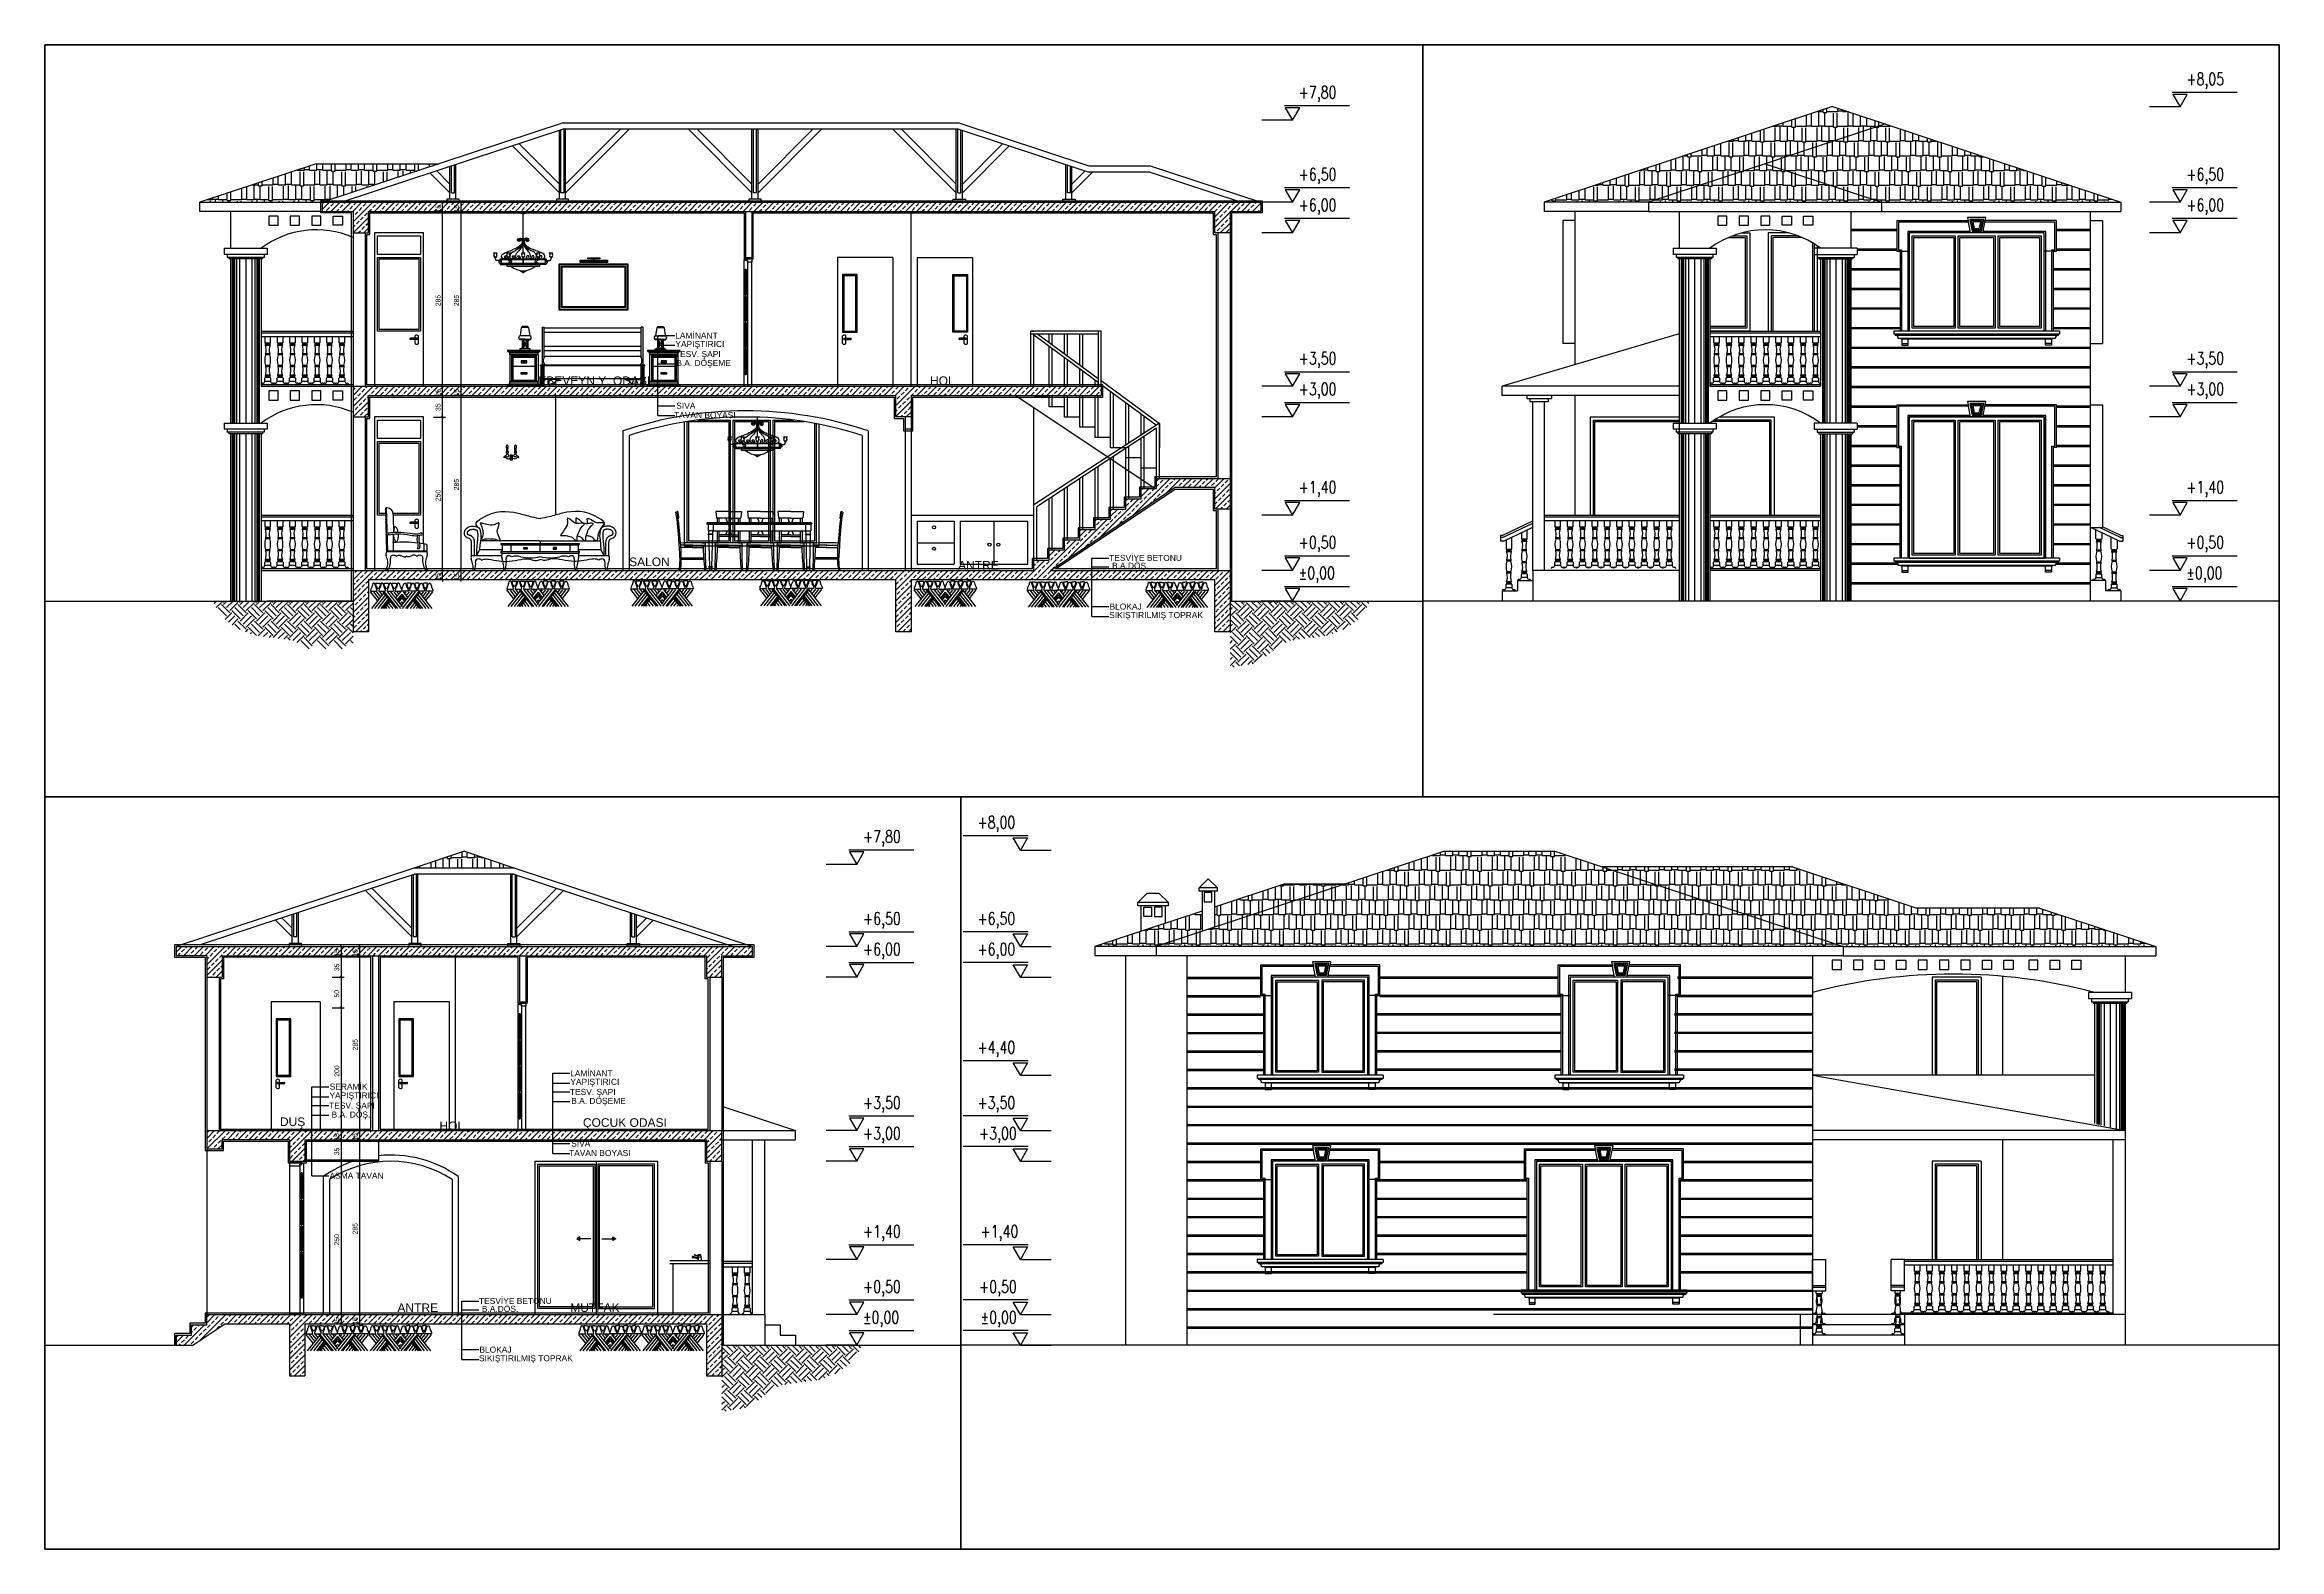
# Model space of a CAD drawing. Extents: x 182769.15 to 182771.38, y 101811.72 to 101812.21.
# Drawn here: x 182770.25 to 182770.979, y 101811.723 to 101812.214 of the extents above; entities that cross this region are included whole.
import ezdxf

# ---------------------------------------------------------------- set-up
doc = ezdxf.new("R2010")
doc.units = 0
doc.header["$MEASUREMENT"] = 0
for name, pattern in [('DOT', [0.25, 0, -0.25]), ('DOT3', [0.06, 0, -0.06]), ('DUZ', [500, 500])]:
    doc.linetypes.add(name, pattern=pattern)
doc.layers.get('0').update_dxf_attribs({"color": 1, "linetype": 'DUZ'})
for name, color, linetype in [('BALKON', 4, 'Continuous'), ('DENIZLIK', 25, 'Continuous'), ('DUVAR', 7, 'Continuous'), ('ESYA', 1, 'Continuous'), ('IZDOT', 2, 'DOT3'), ('iç dikey', 2, 'Continuous'), ('KAPI', 3, 'Continuous'), ('KOLON', 3, 'Continuous'), ('MERTEK', 35, 'Continuous'), ('mobilya isimleri', 3, 'Continuous'), ('OLCU', 3, 'Continuous'), ('SIVA', 1, 'Continuous'), ('TARAMA', 15, 'Continuous'), ('tefriş', 21, 'Continuous'), ('YAZI', 3, 'Continuous'), ('YAZıMAHAL', 4, 'Continuous')]:
    doc.layers.add(name, color=color, linetype=linetype)
doc.layers.add('Standard', color=7, linetype='Continuous', lineweight=25)
doc.styles.add('ARIAL', font='arial.ttf', dxfattribs={"height": 10})
doc.styles.add('İÇ ÖLÇÜ', font='stylu.ttf', dxfattribs={"height": 8})
doc.styles.add('TXT', font='TXT.shx', dxfattribs={"width": 0.75, "height": 0.125})

msp = doc.modelspace()

# ---------------------------------------------------------------- texts
at = {"layer": 'OLCU', "color": 11, "style": 'İÇ ÖLÇÜ'}
for s, p in [('15', (182770.37901, 101812.15896)), ('15', (182770.38501, 101812.15896)), ('285', (182770.37901, 101812.1284)), ('285', (182770.38501, 101812.1284)), ('15', (182770.37901, 101812.09896)), ('15', (182770.38501, 101812.09896)), ('35', (182770.37901, 101812.09423)), ('285', (182770.38501, 101812.0684)), ('250', (182770.37901, 101812.06482)), ('15', (182770.37901, 101812.03896)), ('15', (182770.38501, 101812.03896)), ('15', (182770.34597, 101811.91636)), ('15', (182770.35197, 101811.91636)), ('35', (182770.34597, 101811.91164)), ('50', (182770.34596, 101811.90302)), ('285', (182770.35197, 101811.8858)), ('200', (182770.34599, 101811.87721)), ('15', (182770.34597, 101811.85636)), ('15', (182770.35197, 101811.85636)), ('35', (182770.34597, 101811.85164)), ('285', (182770.35197, 101811.8258)), ('250', (182770.34596, 101811.82222)), ('15', (182770.34597, 101811.79636)), ('15', (182770.35197, 101811.79636))]:
    msp.add_text(s, height=0.0016, rotation=90, dxfattribs=at).set_placement(p)
at = {"layer": 'YAZI', "style": 'TXT', "width": 0.75}
for s, p in [('+7,80', (182770.65883, 101812.19612)), ('+8,05', (182770.94826, 101812.20046)), ('+6,50', (182770.65883, 101812.16939)), ('+6,50', (182770.94826, 101812.16939)), ('+6,00', (182770.65883, 101812.15939)), ('+6,00', (182770.94826, 101812.15939)), ('+3,50', (182770.65883, 101812.10939)), ('+3,50', (182770.94826, 101812.10939)), ('+3,00', (182770.65883, 101812.09939)), ('+3,00', (182770.94826, 101812.09939)), ('+1,40', (182770.65883, 101812.06739)), ('+1,40', (182770.94826, 101812.06739)), ('+0,50', (182770.65883, 101812.04939)), ('+0,50', (182770.94826, 101812.04939)), ('%%p0,00', (182770.65883, 101812.03939)), ('%%p0,00', (182770.94826, 101812.03939)), ('+8,00', (182770.55409, 101811.95814)), ('+7,80', (182770.51676, 101811.95352)), ('+6,50', (182770.51676, 101811.92679)), ('+6,50', (182770.55409, 101811.92679)), ('+6,00', (182770.51676, 101811.91679)), ('+6,00', (182770.55409, 101811.91679)), ('+4,40', (182770.55409, 101811.88479)), ('+3,50', (182770.51676, 101811.86679)), ('+3,50', (182770.55409, 101811.86679)), ('+3,00', (182770.51676, 101811.85679)), ('+3,00', (182770.55459, 101811.85679)), ('+1,40', (182770.51676, 101811.82479)), ('+1,40', (182770.55509, 101811.82479)), ('+0,50', (182770.51676, 101811.80679)), ('+0,50', (182770.55459, 101811.80679)), ('%%p0,00', (182770.51676, 101811.79679)), ('%%p0,00', (182770.55509, 101811.79679))]:
    msp.add_text(s, height=0.004, dxfattribs=at).set_placement(p)
at = {"layer": 'YAZıMAHAL', "style": 'ARIAL'}
for s, height, p in [('LAMİNANT', 0.00196, (182770.45555, 101812.11785)), ('TESV. ŞAPI', 0.00196, (182770.45546, 101812.11181)), ('YAPIŞTIRICI', 0.00196, (182770.4556, 101812.11509)), ('EBEVEYN Y. ODASI', 0.0028, (182770.41089, 101812.1027)), ('B.A. DÖŞEME', 0.00196, (182770.4559, 101812.10888)), ('HOL', 0.0028, (182770.53862, 101812.1027)), ('TAVAN BOYASI', 0.00196, (182770.45517, 101812.0919)), ('SIVA', 0.00196, (182770.45589, 101812.09495)), ('TESVİYE BETONU', 0.00196, (182770.59704, 101812.04536)), ('SALON', 0.0028, (182770.44051, 101812.04366)), ('ANTRE', 0.0028, (182770.54779, 101812.04254)), ('B.A.DÖŞ.', 0.00196, (182770.59799, 101812.0428)), ('SIKIŞTIRILMIŞ TOPRAK', 0.00196, (182770.59706, 101812.02672)), ('BLOKAJ', 0.00196, (182770.59717, 101812.02951)), ('LAMİNANT', 0.00196, (182770.42129, 101811.87733)), ('SERAMİK', 0.00196, (182770.34288, 101811.87302)), ('TESV. ŞAPI', 0.00196, (182770.4212, 101811.87129)), ('YAPIŞTIRICI', 0.00196, (182770.42134, 101811.87457)), ('TESV. ŞAPI', 0.00196, (182770.34268, 101811.86684)), ('YAPIŞTIRICI', 0.00196, (182770.34279, 101811.87012)), ('B.A. DÖŞ.', 0.00196, (182770.34349, 101811.86391)), ('B.A. DÖŞEME', 0.00196, (182770.42164, 101811.86836)), ('DUŞ', 0.0028, (182770.32664, 101811.86113)), ('HOL', 0.0028, (182770.37867, 101811.85979)), ('ÇOCUK ODASI', 0.0028, (182770.42544, 101811.86088)), ('TAVAN BOYASI', 0.00196, (182770.42091, 101811.85138)), ('SIVA', 0.00196, (182770.42163, 101811.85443)), ('ASMA TAVAN', 0.00196, (182770.34281, 101811.84396)), ('ANTRE', 0.0028, (182770.36497, 101811.8005)), ('TESVİYE BETONU', 0.00196, (182770.39155, 101811.80313)), ('B.A.DÖŞ.', 0.00196, (182770.3925, 101811.80056)), ('MUTFAK', 0.0028, (182770.42131, 101811.80053)), ('SIKIŞTIRILMIŞ TOPRAK', 0.00196, (182770.39156, 101811.78448)), ('BLOKAJ', 0.00196, (182770.39168, 101811.78727))]:
    msp.add_text(s, height=height, dxfattribs=at).set_placement(p)

# ---------------------------------------------------------------- linework, layer by layer
at = {"color": 0, "linetype": 'ByBlock'}
for p, q in [((182770.37938, 101812.16258), (182770.37998, 101812.16198)), ((182770.37998, 101812.15898), (182770.37938, 101812.15958)), ((182770.37998, 101812.15898), (182770.37938, 101812.15958)), ((182770.38538, 101812.16258), (182770.38598, 101812.16198)), ((182770.38598, 101812.15898), (182770.38538, 101812.15958)), ((182770.38598, 101812.15898), (182770.38538, 101812.15958)), ((182770.37938, 101812.10258), (182770.37998, 101812.10198)), ((182770.37938, 101812.10258), (182770.37998, 101812.10198)), ((182770.37998, 101812.09898), (182770.37938, 101812.09958)), ((182770.37998, 101812.09898), (182770.37938, 101812.09958)), ((182770.38538, 101812.10258), (182770.38598, 101812.10198)), ((182770.38538, 101812.10258), (182770.38598, 101812.10198)), ((182770.38598, 101812.09898), (182770.38538, 101812.09958)), ((182770.38598, 101812.09898), (182770.38538, 101812.09958)), ((182770.37938, 101812.09255), (182770.37998, 101812.09195)), ((182770.37998, 101812.09195), (182770.37938, 101812.09255)), ((182770.37938, 101812.04258), (182770.37998, 101812.04198)), ((182770.37938, 101812.04258), (182770.37998, 101812.04198)), ((182770.38538, 101812.04258), (182770.38598, 101812.04198)), ((182770.38538, 101812.04258), (182770.38598, 101812.04198)), ((182770.37998, 101812.03898), (182770.37938, 101812.03958)), ((182770.38598, 101812.03898), (182770.38538, 101812.03958)), ((182770.34634, 101811.91997), (182770.34694, 101811.91937)), ((182770.34694, 101811.91637), (182770.34634, 101811.91697)), ((182770.34694, 101811.91637), (182770.34634, 101811.91697)), ((182770.35234, 101811.91997), (182770.35294, 101811.91937)), ((182770.35294, 101811.91637), (182770.35234, 101811.91697)), ((182770.35294, 101811.91637), (182770.35234, 101811.91697)), ((182770.34694, 101811.90937), (182770.34634, 101811.90997)), ((182770.34634, 101811.90997), (182770.34694, 101811.90937)), ((182770.34694, 101811.89934), (182770.34634, 101811.89994)), ((182770.34634, 101811.89994), (182770.34694, 101811.89934)), ((182770.34634, 101811.85997), (182770.34694, 101811.85937)), ((182770.34634, 101811.85997), (182770.34694, 101811.85937)), ((182770.35234, 101811.85997), (182770.35294, 101811.85937)), ((182770.35234, 101811.85997), (182770.35294, 101811.85937)), ((182770.34694, 101811.85637), (182770.34634, 101811.85697)), ((182770.34694, 101811.85637), (182770.34634, 101811.85697)), ((182770.35294, 101811.85637), (182770.35234, 101811.85697)), ((182770.35294, 101811.85637), (182770.35234, 101811.85697)), ((182770.34694, 101811.84937), (182770.34634, 101811.84997)), ((182770.34634, 101811.84997), (182770.34694, 101811.84937)), ((182770.34634, 101811.79997), (182770.34694, 101811.79937)), ((182770.34634, 101811.79997), (182770.34694, 101811.79937)), ((182770.35234, 101811.79997), (182770.35294, 101811.79937)), ((182770.35234, 101811.79997), (182770.35294, 101811.79937)), ((182770.34694, 101811.79637), (182770.34634, 101811.79697)), ((182770.35294, 101811.79637), (182770.35234, 101811.79697))]:
    msp.add_line(p, q, dxfattribs=at)
at = {"layer": 'BALKON'}
for p, q in [((182770.32048, 101812.12028), (182770.35048, 101812.12028)), ((182770.79294, 101812.12028), (182770.82904, 101812.12028)), ((182770.32048, 101812.11968), (182770.35048, 101812.11968)), ((182770.32048, 101812.11848), (182770.35048, 101812.11848)), ((182770.3217, 101812.11848), (182770.3217, 101812.11657)), ((182770.32342, 101812.11637), (182770.3219, 101812.11637)), ((182770.32332, 101812.11599), (182770.32199, 101812.11599)), ((182770.32332, 101812.11561), (182770.32199, 101812.11561)), ((182770.32332, 101812.11291), (182770.32199, 101812.11291)), ((182770.32362, 101812.11657), (182770.32362, 101812.11848)), ((182770.32573, 101812.11848), (182770.32573, 101812.11657)), ((182770.32745, 101812.11637), (182770.32593, 101812.11637)), ((182770.32735, 101812.11599), (182770.32603, 101812.11599)), ((182770.32735, 101812.11561), (182770.32603, 101812.11561)), ((182770.32735, 101812.11291), (182770.32603, 101812.11291)), ((182770.32765, 101812.11657), (182770.32765, 101812.11848)), ((182770.32976, 101812.11848), (182770.32976, 101812.11657)), ((182770.33148, 101812.11637), (182770.32996, 101812.11637)), ((182770.33139, 101812.11599), (182770.33006, 101812.11599)), ((182770.33139, 101812.11561), (182770.33006, 101812.11561)), ((182770.33139, 101812.11291), (182770.33006, 101812.11291)), ((182770.33168, 101812.11657), (182770.33168, 101812.11848)), ((182770.3338, 101812.11848), (182770.3338, 101812.11657)), ((182770.33551, 101812.11637), (182770.334, 101812.11637)), ((182770.33542, 101812.11599), (182770.33409, 101812.11599)), ((182770.33542, 101812.11561), (182770.33409, 101812.11561)), ((182770.33542, 101812.11291), (182770.33409, 101812.11291)), ((182770.33571, 101812.11657), (182770.33571, 101812.11848)), ((182770.33783, 101812.11848), (182770.33783, 101812.11657)), ((182770.33954, 101812.11637), (182770.33803, 101812.11637)), ((182770.33945, 101812.11599), (182770.33812, 101812.11599)), ((182770.33945, 101812.11561), (182770.33812, 101812.11561)), ((182770.33945, 101812.11291), (182770.33812, 101812.11291)), ((182770.33974, 101812.11657), (182770.33974, 101812.11848)), ((182770.34186, 101812.11848), (182770.34186, 101812.11657)), ((182770.34358, 101812.11637), (182770.34206, 101812.11637)), ((182770.34348, 101812.11599), (182770.34215, 101812.11599)), ((182770.34348, 101812.11561), (182770.34215, 101812.11561)), ((182770.34348, 101812.11291), (182770.34215, 101812.11291)), ((182770.34378, 101812.11657), (182770.34378, 101812.11848)), ((182770.34589, 101812.11848), (182770.34589, 101812.11657)), ((182770.34761, 101812.11637), (182770.34609, 101812.11637)), ((182770.34751, 101812.11599), (182770.34619, 101812.11599)), ((182770.34751, 101812.11561), (182770.34619, 101812.11561)), ((182770.34751, 101812.11291), (182770.34619, 101812.11291)), ((182770.34781, 101812.11657), (182770.34781, 101812.11848)), ((182770.79294, 101812.11968), (182770.82904, 101812.11968)), ((182770.79294, 101812.11848), (182770.82904, 101812.11848)), ((182770.79416, 101812.11848), (182770.79416, 101812.11657)), ((182770.79588, 101812.11637), (182770.79436, 101812.11637)), ((182770.79579, 101812.11599), (182770.79446, 101812.11599)), ((182770.79579, 101812.11561), (182770.79446, 101812.11561)), ((182770.79579, 101812.11291), (182770.79446, 101812.11291)), ((182770.79608, 101812.11657), (182770.79608, 101812.11848)), ((182770.7982, 101812.11848), (182770.7982, 101812.11657)), ((182770.79991, 101812.11637), (182770.7984, 101812.11637)), ((182770.79982, 101812.11599), (182770.79849, 101812.11599)), ((182770.79982, 101812.11561), (182770.79849, 101812.11561)), ((182770.79982, 101812.11291), (182770.79849, 101812.11291)), ((182770.80011, 101812.11657), (182770.80011, 101812.11848)), ((182770.80223, 101812.11848), (182770.80223, 101812.11657)), ((182770.80394, 101812.11637), (182770.80243, 101812.11637)), ((182770.80385, 101812.11599), (182770.80252, 101812.11599)), ((182770.80385, 101812.11561), (182770.80252, 101812.11561)), ((182770.80385, 101812.11291), (182770.80252, 101812.11291)), ((182770.80414, 101812.11657), (182770.80414, 101812.11848)), ((182770.80626, 101812.11848), (182770.80626, 101812.11657)), ((182770.80798, 101812.11637), (182770.80646, 101812.11637)), ((182770.80788, 101812.11599), (182770.80655, 101812.11599)), ((182770.80788, 101812.11561), (182770.80655, 101812.11561)), ((182770.80788, 101812.11291), (182770.80655, 101812.11291)), ((182770.80818, 101812.11657), (182770.80818, 101812.11848)), ((182770.81029, 101812.11848), (182770.81029, 101812.11657)), ((182770.81201, 101812.11637), (182770.81049, 101812.11637)), ((182770.81191, 101812.11599), (182770.81058, 101812.11599)), ((182770.81191, 101812.11561), (182770.81058, 101812.11561)), ((182770.81191, 101812.11291), (182770.81058, 101812.11291)), ((182770.81221, 101812.11657), (182770.81221, 101812.11848)), ((182770.81432, 101812.11848), (182770.81432, 101812.11657)), ((182770.81604, 101812.11637), (182770.81452, 101812.11637)), ((182770.81595, 101812.11599), (182770.81462, 101812.11599)), ((182770.81595, 101812.11561), (182770.81462, 101812.11561)), ((182770.81595, 101812.11291), (182770.81462, 101812.11291)), ((182770.81624, 101812.11657), (182770.81624, 101812.11848)), ((182770.81836, 101812.11848), (182770.81836, 101812.11657)), ((182770.82007, 101812.11637), (182770.81856, 101812.11637)), ((182770.81998, 101812.11599), (182770.81865, 101812.11599)), ((182770.81998, 101812.11561), (182770.81865, 101812.11561)), ((182770.81998, 101812.11291), (182770.81865, 101812.11291)), ((182770.82027, 101812.11657), (182770.82027, 101812.11848)), ((182770.82239, 101812.11848), (182770.82239, 101812.11657)), ((182770.8241, 101812.11637), (182770.82259, 101812.11637)), ((182770.82401, 101812.11599), (182770.82268, 101812.11599)), ((182770.82401, 101812.11561), (182770.82268, 101812.11561)), ((182770.82401, 101812.11291), (182770.82268, 101812.11291)), ((182770.8243, 101812.11657), (182770.8243, 101812.11848)), ((182770.82642, 101812.11848), (182770.82642, 101812.11657)), ((182770.82814, 101812.11637), (182770.82662, 101812.11637)), ((182770.82804, 101812.11599), (182770.82671, 101812.11599)), ((182770.82804, 101812.11561), (182770.82671, 101812.11561)), ((182770.82804, 101812.11291), (182770.82671, 101812.11291)), ((182770.82834, 101812.11657), (182770.82834, 101812.11848)), ((182770.32332, 101812.11252), (182770.32199, 101812.11252)), ((182770.32332, 101812.10902), (182770.32199, 101812.10902)), ((182770.32332, 101812.10864), (182770.32199, 101812.10864)), ((182770.32332, 101812.10586), (182770.32199, 101812.10586)), ((182770.32332, 101812.10548), (182770.32199, 101812.10548)), ((182770.32735, 101812.11252), (182770.32603, 101812.11252)), ((182770.32735, 101812.10902), (182770.32603, 101812.10902)), ((182770.32735, 101812.10864), (182770.32603, 101812.10864)), ((182770.32735, 101812.10586), (182770.32603, 101812.10586)), ((182770.32735, 101812.10548), (182770.32603, 101812.10548)), ((182770.33139, 101812.11252), (182770.33006, 101812.11252)), ((182770.33139, 101812.10902), (182770.33006, 101812.10902)), ((182770.33139, 101812.10864), (182770.33006, 101812.10864)), ((182770.33139, 101812.10586), (182770.33006, 101812.10586)), ((182770.33139, 101812.10548), (182770.33006, 101812.10548)), ((182770.33542, 101812.11252), (182770.33409, 101812.11252)), ((182770.33542, 101812.10902), (182770.33409, 101812.10902)), ((182770.33542, 101812.10864), (182770.33409, 101812.10864)), ((182770.33542, 101812.10586), (182770.33409, 101812.10586)), ((182770.33542, 101812.10548), (182770.33409, 101812.10548)), ((182770.33945, 101812.11252), (182770.33812, 101812.11252)), ((182770.33945, 101812.10902), (182770.33812, 101812.10902)), ((182770.33945, 101812.10864), (182770.33812, 101812.10864)), ((182770.33945, 101812.10586), (182770.33812, 101812.10586)), ((182770.33945, 101812.10548), (182770.33812, 101812.10548)), ((182770.34348, 101812.11252), (182770.34215, 101812.11252)), ((182770.34348, 101812.10902), (182770.34215, 101812.10902)), ((182770.34348, 101812.10864), (182770.34215, 101812.10864)), ((182770.34348, 101812.10586), (182770.34215, 101812.10586)), ((182770.34348, 101812.10548), (182770.34215, 101812.10548)), ((182770.34751, 101812.11252), (182770.34619, 101812.11252)), ((182770.34751, 101812.10902), (182770.34619, 101812.10902)), ((182770.34751, 101812.10864), (182770.34619, 101812.10864)), ((182770.34751, 101812.10586), (182770.34619, 101812.10586)), ((182770.34751, 101812.10548), (182770.34619, 101812.10548)), ((182770.79579, 101812.11252), (182770.79446, 101812.11252)), ((182770.79579, 101812.10902), (182770.79446, 101812.10902)), ((182770.79579, 101812.10864), (182770.79446, 101812.10864)), ((182770.79579, 101812.10586), (182770.79446, 101812.10586)), ((182770.79579, 101812.10548), (182770.79446, 101812.10548)), ((182770.79982, 101812.11252), (182770.79849, 101812.11252)), ((182770.79982, 101812.10902), (182770.79849, 101812.10902)), ((182770.79982, 101812.10864), (182770.79849, 101812.10864)), ((182770.79982, 101812.10586), (182770.79849, 101812.10586)), ((182770.79982, 101812.10548), (182770.79849, 101812.10548)), ((182770.80385, 101812.11252), (182770.80252, 101812.11252)), ((182770.80385, 101812.10902), (182770.80252, 101812.10902)), ((182770.80385, 101812.10864), (182770.80252, 101812.10864)), ((182770.80385, 101812.10586), (182770.80252, 101812.10586)), ((182770.80385, 101812.10548), (182770.80252, 101812.10548)), ((182770.80788, 101812.11252), (182770.80655, 101812.11252)), ((182770.80788, 101812.10902), (182770.80655, 101812.10902)), ((182770.80788, 101812.10864), (182770.80655, 101812.10864)), ((182770.80788, 101812.10586), (182770.80655, 101812.10586)), ((182770.80788, 101812.10548), (182770.80655, 101812.10548)), ((182770.81191, 101812.11252), (182770.81058, 101812.11252)), ((182770.81191, 101812.10902), (182770.81058, 101812.10902)), ((182770.81191, 101812.10864), (182770.81058, 101812.10864)), ((182770.81191, 101812.10586), (182770.81058, 101812.10586)), ((182770.81191, 101812.10548), (182770.81058, 101812.10548)), ((182770.81595, 101812.11252), (182770.81462, 101812.11252)), ((182770.81595, 101812.10902), (182770.81462, 101812.10902)), ((182770.81595, 101812.10864), (182770.81462, 101812.10864)), ((182770.81595, 101812.10586), (182770.81462, 101812.10586)), ((182770.81595, 101812.10548), (182770.81462, 101812.10548)), ((182770.81998, 101812.11252), (182770.81865, 101812.11252)), ((182770.81998, 101812.10902), (182770.81865, 101812.10902)), ((182770.81998, 101812.10864), (182770.81865, 101812.10864)), ((182770.81998, 101812.10586), (182770.81865, 101812.10586)), ((182770.81998, 101812.10548), (182770.81865, 101812.10548)), ((182770.82401, 101812.11252), (182770.82268, 101812.11252)), ((182770.82401, 101812.10902), (182770.82268, 101812.10902)), ((182770.82401, 101812.10864), (182770.82268, 101812.10864)), ((182770.82401, 101812.10586), (182770.82268, 101812.10586)), ((182770.82401, 101812.10548), (182770.82268, 101812.10548)), ((182770.82804, 101812.11252), (182770.82671, 101812.11252)), ((182770.82804, 101812.10902), (182770.82671, 101812.10902)), ((182770.82804, 101812.10864), (182770.82671, 101812.10864)), ((182770.82804, 101812.10586), (182770.82671, 101812.10586)), ((182770.82804, 101812.10548), (182770.82671, 101812.10548)), ((182770.32048, 101812.10288), (182770.35048, 101812.10288)), ((182770.3217, 101812.10388), (182770.3217, 101812.1049)), ((182770.32362, 101812.10388), (182770.3217, 101812.10388)), ((182770.32342, 101812.1051), (182770.3219, 101812.1051)), ((182770.32362, 101812.1049), (182770.32362, 101812.10388)), ((182770.32573, 101812.10388), (182770.32573, 101812.1049)), ((182770.32765, 101812.10388), (182770.32573, 101812.10388)), ((182770.32745, 101812.1051), (182770.32593, 101812.1051)), ((182770.32765, 101812.1049), (182770.32765, 101812.10388)), ((182770.32976, 101812.10388), (182770.32976, 101812.1049)), ((182770.33168, 101812.10388), (182770.32976, 101812.10388)), ((182770.33148, 101812.1051), (182770.32996, 101812.1051)), ((182770.33168, 101812.1049), (182770.33168, 101812.10388)), ((182770.3338, 101812.10388), (182770.3338, 101812.1049)), ((182770.33571, 101812.10388), (182770.3338, 101812.10388)), ((182770.33551, 101812.1051), (182770.334, 101812.1051)), ((182770.33571, 101812.1049), (182770.33571, 101812.10388)), ((182770.33783, 101812.10388), (182770.33783, 101812.1049)), ((182770.33974, 101812.10388), (182770.33783, 101812.10388)), ((182770.33954, 101812.1051), (182770.33803, 101812.1051)), ((182770.33974, 101812.1049), (182770.33974, 101812.10388)), ((182770.34186, 101812.10388), (182770.34186, 101812.1049)), ((182770.34378, 101812.10388), (182770.34186, 101812.10388)), ((182770.34358, 101812.1051), (182770.34206, 101812.1051)), ((182770.34378, 101812.1049), (182770.34378, 101812.10388)), ((182770.34589, 101812.10388), (182770.34589, 101812.1049)), ((182770.34781, 101812.10388), (182770.34589, 101812.10388)), ((182770.34761, 101812.1051), (182770.34609, 101812.1051)), ((182770.34781, 101812.1049), (182770.34781, 101812.10388)), ((182770.79294, 101812.10288), (182770.82904, 101812.10288)), ((182770.79416, 101812.10388), (182770.79416, 101812.1049)), ((182770.79608, 101812.10388), (182770.79416, 101812.10388)), ((182770.79588, 101812.1051), (182770.79436, 101812.1051)), ((182770.79608, 101812.1049), (182770.79608, 101812.10388)), ((182770.7982, 101812.10388), (182770.7982, 101812.1049)), ((182770.80011, 101812.10388), (182770.7982, 101812.10388)), ((182770.79991, 101812.1051), (182770.7984, 101812.1051)), ((182770.80011, 101812.1049), (182770.80011, 101812.10388)), ((182770.80223, 101812.10388), (182770.80223, 101812.1049)), ((182770.80414, 101812.10388), (182770.80223, 101812.10388)), ((182770.80394, 101812.1051), (182770.80243, 101812.1051)), ((182770.80414, 101812.1049), (182770.80414, 101812.10388)), ((182770.80626, 101812.10388), (182770.80626, 101812.1049)), ((182770.80818, 101812.10388), (182770.80626, 101812.10388)), ((182770.80798, 101812.1051), (182770.80646, 101812.1051)), ((182770.80818, 101812.1049), (182770.80818, 101812.10388)), ((182770.81029, 101812.10388), (182770.81029, 101812.1049)), ((182770.81221, 101812.10388), (182770.81029, 101812.10388)), ((182770.81201, 101812.1051), (182770.81049, 101812.1051)), ((182770.81221, 101812.1049), (182770.81221, 101812.10388)), ((182770.81432, 101812.10388), (182770.81432, 101812.1049)), ((182770.81624, 101812.10388), (182770.81432, 101812.10388)), ((182770.81604, 101812.1051), (182770.81452, 101812.1051)), ((182770.81624, 101812.1049), (182770.81624, 101812.10388)), ((182770.81836, 101812.10388), (182770.81836, 101812.1049)), ((182770.82027, 101812.10388), (182770.81836, 101812.10388)), ((182770.82007, 101812.1051), (182770.81856, 101812.1051)), ((182770.82027, 101812.1049), (182770.82027, 101812.10388)), ((182770.82239, 101812.10388), (182770.82239, 101812.1049)), ((182770.8243, 101812.10388), (182770.82239, 101812.10388)), ((182770.8241, 101812.1051), (182770.82259, 101812.1051)), ((182770.8243, 101812.1049), (182770.8243, 101812.10388)), ((182770.82642, 101812.10388), (182770.82642, 101812.1049)), ((182770.82834, 101812.10388), (182770.82642, 101812.10388)), ((182770.82814, 101812.1051), (182770.82662, 101812.1051)), ((182770.82834, 101812.1049), (182770.82834, 101812.10388)), ((182770.32048, 101812.06028), (182770.35048, 101812.06028)), ((182770.32048, 101812.05968), (182770.35048, 101812.05968)), ((182770.32048, 101812.05848), (182770.35048, 101812.05848)), ((182770.3217, 101812.05848), (182770.3217, 101812.05657)), ((182770.32342, 101812.05637), (182770.3219, 101812.05637)), ((182770.32332, 101812.05599), (182770.32199, 101812.05599)), ((182770.32332, 101812.05561), (182770.32199, 101812.05561)), ((182770.32362, 101812.05657), (182770.32362, 101812.05848)), ((182770.32573, 101812.05848), (182770.32573, 101812.05657)), ((182770.32745, 101812.05637), (182770.32593, 101812.05637)), ((182770.32735, 101812.05599), (182770.32603, 101812.05599)), ((182770.32735, 101812.05561), (182770.32603, 101812.05561)), ((182770.32765, 101812.05657), (182770.32765, 101812.05848)), ((182770.32976, 101812.05848), (182770.32976, 101812.05657)), ((182770.33148, 101812.05637), (182770.32996, 101812.05637)), ((182770.33139, 101812.05599), (182770.33006, 101812.05599)), ((182770.33139, 101812.05561), (182770.33006, 101812.05561)), ((182770.33168, 101812.05657), (182770.33168, 101812.05848)), ((182770.3338, 101812.05848), (182770.3338, 101812.05657)), ((182770.33551, 101812.05637), (182770.334, 101812.05637)), ((182770.33542, 101812.05599), (182770.33409, 101812.05599)), ((182770.33542, 101812.05561), (182770.33409, 101812.05561)), ((182770.33571, 101812.05657), (182770.33571, 101812.05848)), ((182770.33783, 101812.05848), (182770.33783, 101812.05657)), ((182770.33954, 101812.05637), (182770.33803, 101812.05637)), ((182770.33945, 101812.05599), (182770.33812, 101812.05599)), ((182770.33945, 101812.05561), (182770.33812, 101812.05561)), ((182770.33974, 101812.05657), (182770.33974, 101812.05848)), ((182770.34186, 101812.05848), (182770.34186, 101812.05657)), ((182770.34358, 101812.05637), (182770.34206, 101812.05637)), ((182770.34348, 101812.05599), (182770.34215, 101812.05599)), ((182770.34348, 101812.05561), (182770.34215, 101812.05561)), ((182770.34378, 101812.05657), (182770.34378, 101812.05848)), ((182770.34589, 101812.05848), (182770.34589, 101812.05657)), ((182770.34761, 101812.05637), (182770.34609, 101812.05637)), ((182770.34751, 101812.05599), (182770.34619, 101812.05599)), ((182770.34751, 101812.05561), (182770.34619, 101812.05561)), ((182770.34781, 101812.05657), (182770.34781, 101812.05848)), ((182770.73145, 101812.05458), (182770.73145, 101812.05264)), ((182770.73336, 101812.05264), (182770.73336, 101812.05549)), ((182770.73894, 101812.06028), (182770.78294, 101812.06028)), ((182770.73894, 101812.05968), (182770.78294, 101812.05968)), ((182770.73894, 101812.05848), (182770.78294, 101812.05848)), ((182770.74236, 101812.05848), (182770.74236, 101812.05657)), ((182770.74407, 101812.05637), (182770.74256, 101812.05637)), ((182770.74398, 101812.05599), (182770.74265, 101812.05599)), ((182770.74398, 101812.05561), (182770.74265, 101812.05561)), ((182770.74427, 101812.05657), (182770.74427, 101812.05848)), ((182770.74639, 101812.05848), (182770.74639, 101812.05657)), ((182770.7481, 101812.05637), (182770.74659, 101812.05637)), ((182770.74801, 101812.05599), (182770.74668, 101812.05599)), ((182770.74801, 101812.05561), (182770.74668, 101812.05561)), ((182770.7483, 101812.05657), (182770.7483, 101812.05848)), ((182770.75042, 101812.05848), (182770.75042, 101812.05657)), ((182770.75214, 101812.05637), (182770.75062, 101812.05637)), ((182770.75204, 101812.05599), (182770.75071, 101812.05599)), ((182770.75204, 101812.05561), (182770.75071, 101812.05561)), ((182770.75234, 101812.05657), (182770.75234, 101812.05848)), ((182770.75445, 101812.05848), (182770.75445, 101812.05657)), ((182770.75617, 101812.05637), (182770.75465, 101812.05637)), ((182770.75607, 101812.05599), (182770.75474, 101812.05599)), ((182770.75607, 101812.05561), (182770.75474, 101812.05561)), ((182770.75637, 101812.05657), (182770.75637, 101812.05848)), ((182770.75848, 101812.05848), (182770.75848, 101812.05657)), ((182770.7602, 101812.05637), (182770.75868, 101812.05637)), ((182770.76011, 101812.05599), (182770.75878, 101812.05599)), ((182770.76011, 101812.05561), (182770.75878, 101812.05561)), ((182770.7604, 101812.05657), (182770.7604, 101812.05848)), ((182770.76252, 101812.05848), (182770.76252, 101812.05657)), ((182770.76423, 101812.05637), (182770.76272, 101812.05637)), ((182770.76414, 101812.05599), (182770.76281, 101812.05599)), ((182770.76414, 101812.05561), (182770.76281, 101812.05561)), ((182770.76443, 101812.05657), (182770.76443, 101812.05848)), ((182770.76655, 101812.05848), (182770.76655, 101812.05657)), ((182770.76826, 101812.05637), (182770.76675, 101812.05637)), ((182770.76817, 101812.05599), (182770.76684, 101812.05599)), ((182770.76817, 101812.05561), (182770.76684, 101812.05561)), ((182770.76846, 101812.05657), (182770.76846, 101812.05848)), ((182770.77058, 101812.05848), (182770.77058, 101812.05657)), ((182770.7723, 101812.05637), (182770.77078, 101812.05637)), ((182770.7722, 101812.05599), (182770.77087, 101812.05599)), ((182770.7722, 101812.05561), (182770.77087, 101812.05561)), ((182770.7725, 101812.05657), (182770.7725, 101812.05848)), ((182770.77461, 101812.05848), (182770.77461, 101812.05657)), ((182770.77633, 101812.05637), (182770.77481, 101812.05637)), ((182770.77623, 101812.05599), (182770.7749, 101812.05599)), ((182770.77623, 101812.05561), (182770.7749, 101812.05561)), ((182770.77653, 101812.05657), (182770.77653, 101812.05848)), ((182770.77875, 101812.05848), (182770.77875, 101812.05657)), ((182770.78046, 101812.05637), (182770.77895, 101812.05637)), ((182770.78037, 101812.05599), (182770.77904, 101812.05599)), ((182770.78037, 101812.05561), (182770.77904, 101812.05561)), ((182770.78066, 101812.05657), (182770.78066, 101812.05848)), ((182770.79294, 101812.06028), (182770.82904, 101812.06028)), ((182770.79294, 101812.05968), (182770.82904, 101812.05968)), ((182770.79294, 101812.05848), (182770.82904, 101812.05848)), ((182770.79416, 101812.05848), (182770.79416, 101812.05657)), ((182770.79588, 101812.05637), (182770.79436, 101812.05637)), ((182770.79579, 101812.05599), (182770.79446, 101812.05599)), ((182770.79579, 101812.05561), (182770.79446, 101812.05561)), ((182770.79608, 101812.05657), (182770.79608, 101812.05848)), ((182770.7982, 101812.05848), (182770.7982, 101812.05657)), ((182770.79991, 101812.05637), (182770.7984, 101812.05637)), ((182770.79982, 101812.05599), (182770.79849, 101812.05599)), ((182770.79982, 101812.05561), (182770.79849, 101812.05561)), ((182770.80011, 101812.05657), (182770.80011, 101812.05848)), ((182770.80223, 101812.05848), (182770.80223, 101812.05657)), ((182770.80394, 101812.05637), (182770.80243, 101812.05637)), ((182770.80385, 101812.05599), (182770.80252, 101812.05599)), ((182770.80385, 101812.05561), (182770.80252, 101812.05561)), ((182770.80414, 101812.05657), (182770.80414, 101812.05848)), ((182770.80626, 101812.05848), (182770.80626, 101812.05657)), ((182770.80798, 101812.05637), (182770.80646, 101812.05637)), ((182770.80788, 101812.05599), (182770.80655, 101812.05599)), ((182770.80788, 101812.05561), (182770.80655, 101812.05561)), ((182770.80818, 101812.05657), (182770.80818, 101812.05848)), ((182770.81029, 101812.05848), (182770.81029, 101812.05657)), ((182770.81201, 101812.05637), (182770.81049, 101812.05637)), ((182770.81191, 101812.05599), (182770.81058, 101812.05599)), ((182770.81191, 101812.05561), (182770.81058, 101812.05561)), ((182770.81221, 101812.05657), (182770.81221, 101812.05848)), ((182770.81432, 101812.05848), (182770.81432, 101812.05657)), ((182770.81604, 101812.05637), (182770.81452, 101812.05637)), ((182770.81595, 101812.05599), (182770.81462, 101812.05599)), ((182770.81595, 101812.05561), (182770.81462, 101812.05561)), ((182770.81624, 101812.05657), (182770.81624, 101812.05848)), ((182770.81836, 101812.05848), (182770.81836, 101812.05657)), ((182770.82007, 101812.05637), (182770.81856, 101812.05637)), ((182770.81998, 101812.05599), (182770.81865, 101812.05599)), ((182770.81998, 101812.05561), (182770.81865, 101812.05561)), ((182770.82027, 101812.05657), (182770.82027, 101812.05848)), ((182770.82239, 101812.05848), (182770.82239, 101812.05657)), ((182770.8241, 101812.05637), (182770.82259, 101812.05637)), ((182770.82401, 101812.05599), (182770.82268, 101812.05599)), ((182770.82401, 101812.05561), (182770.82268, 101812.05561)), ((182770.8243, 101812.05657), (182770.8243, 101812.05848)), ((182770.82642, 101812.05848), (182770.82642, 101812.05657)), ((182770.82814, 101812.05637), (182770.82662, 101812.05637)), ((182770.82804, 101812.05599), (182770.82671, 101812.05599)), ((182770.82804, 101812.05561), (182770.82671, 101812.05561)), ((182770.82834, 101812.05657), (182770.82834, 101812.05848)), ((182770.32332, 101812.05291), (182770.32199, 101812.05291)), ((182770.32332, 101812.05252), (182770.32199, 101812.05252)), ((182770.32332, 101812.04902), (182770.32199, 101812.04902)), ((182770.32332, 101812.04864), (182770.32199, 101812.04864)), ((182770.32735, 101812.05291), (182770.32603, 101812.05291)), ((182770.32735, 101812.05252), (182770.32603, 101812.05252)), ((182770.32735, 101812.04902), (182770.32603, 101812.04902)), ((182770.32735, 101812.04864), (182770.32603, 101812.04864)), ((182770.33139, 101812.05291), (182770.33006, 101812.05291)), ((182770.33139, 101812.05252), (182770.33006, 101812.05252)), ((182770.33139, 101812.04902), (182770.33006, 101812.04902)), ((182770.33139, 101812.04864), (182770.33006, 101812.04864)), ((182770.33542, 101812.05291), (182770.33409, 101812.05291)), ((182770.33542, 101812.05252), (182770.33409, 101812.05252)), ((182770.33542, 101812.04902), (182770.33409, 101812.04902)), ((182770.33542, 101812.04864), (182770.33409, 101812.04864)), ((182770.33945, 101812.05291), (182770.33812, 101812.05291)), ((182770.33945, 101812.05252), (182770.33812, 101812.05252)), ((182770.33945, 101812.04902), (182770.33812, 101812.04902)), ((182770.33945, 101812.04864), (182770.33812, 101812.04864)), ((182770.34348, 101812.05291), (182770.34215, 101812.05291)), ((182770.34348, 101812.05252), (182770.34215, 101812.05252)), ((182770.34348, 101812.04902), (182770.34215, 101812.04902)), ((182770.34348, 101812.04864), (182770.34215, 101812.04864)), ((182770.34751, 101812.05291), (182770.34619, 101812.05291)), ((182770.34751, 101812.05252), (182770.34619, 101812.05252)), ((182770.34751, 101812.04902), (182770.34619, 101812.04902)), ((182770.34751, 101812.04864), (182770.34619, 101812.04864)), ((182770.72645, 101812.0522), (182770.72645, 101812.0493)), ((182770.72816, 101812.0491), (182770.72665, 101812.0491)), ((182770.72807, 101812.04872), (182770.72674, 101812.04872)), ((182770.72807, 101812.04834), (182770.72674, 101812.04834)), ((182770.72836, 101812.0493), (182770.72836, 101812.05311)), ((182770.73316, 101812.05244), (182770.73165, 101812.05244)), ((182770.73307, 101812.05205), (182770.73174, 101812.05205)), ((182770.73307, 101812.05167), (182770.73174, 101812.05167)), ((182770.73307, 101812.04897), (182770.73174, 101812.04897)), ((182770.73307, 101812.04859), (182770.73174, 101812.04859)), ((182770.74398, 101812.05291), (182770.74265, 101812.05291)), ((182770.74398, 101812.05252), (182770.74265, 101812.05252)), ((182770.74398, 101812.04902), (182770.74265, 101812.04902)), ((182770.74398, 101812.04864), (182770.74265, 101812.04864)), ((182770.74801, 101812.05291), (182770.74668, 101812.05291)), ((182770.74801, 101812.05252), (182770.74668, 101812.05252)), ((182770.74801, 101812.04902), (182770.74668, 101812.04902)), ((182770.74801, 101812.04864), (182770.74668, 101812.04864)), ((182770.75204, 101812.05291), (182770.75071, 101812.05291)), ((182770.75204, 101812.05252), (182770.75071, 101812.05252)), ((182770.75204, 101812.04902), (182770.75071, 101812.04902)), ((182770.75204, 101812.04864), (182770.75071, 101812.04864)), ((182770.75607, 101812.05291), (182770.75474, 101812.05291)), ((182770.75607, 101812.05252), (182770.75474, 101812.05252)), ((182770.75607, 101812.04902), (182770.75474, 101812.04902)), ((182770.75607, 101812.04864), (182770.75474, 101812.04864)), ((182770.76011, 101812.05291), (182770.75878, 101812.05291)), ((182770.76011, 101812.05252), (182770.75878, 101812.05252)), ((182770.76011, 101812.04902), (182770.75878, 101812.04902)), ((182770.76011, 101812.04864), (182770.75878, 101812.04864)), ((182770.76414, 101812.05291), (182770.76281, 101812.05291)), ((182770.76414, 101812.05252), (182770.76281, 101812.05252)), ((182770.76414, 101812.04902), (182770.76281, 101812.04902)), ((182770.76414, 101812.04864), (182770.76281, 101812.04864)), ((182770.76817, 101812.05291), (182770.76684, 101812.05291)), ((182770.76817, 101812.05252), (182770.76684, 101812.05252)), ((182770.76817, 101812.04902), (182770.76684, 101812.04902)), ((182770.76817, 101812.04864), (182770.76684, 101812.04864)), ((182770.7722, 101812.05291), (182770.77087, 101812.05291)), ((182770.7722, 101812.05252), (182770.77087, 101812.05252)), ((182770.7722, 101812.04902), (182770.77087, 101812.04902)), ((182770.7722, 101812.04864), (182770.77087, 101812.04864)), ((182770.77623, 101812.05291), (182770.7749, 101812.05291)), ((182770.77623, 101812.05252), (182770.7749, 101812.05252)), ((182770.77623, 101812.04902), (182770.7749, 101812.04902)), ((182770.77623, 101812.04864), (182770.7749, 101812.04864)), ((182770.78037, 101812.05291), (182770.77904, 101812.05291)), ((182770.78037, 101812.05252), (182770.77904, 101812.05252)), ((182770.78037, 101812.04902), (182770.77904, 101812.04902)), ((182770.78037, 101812.04864), (182770.77904, 101812.04864)), ((182770.79579, 101812.05291), (182770.79446, 101812.05291)), ((182770.79579, 101812.05252), (182770.79446, 101812.05252)), ((182770.79579, 101812.04902), (182770.79446, 101812.04902)), ((182770.79579, 101812.04864), (182770.79446, 101812.04864)), ((182770.79982, 101812.05291), (182770.79849, 101812.05291)), ((182770.79982, 101812.05252), (182770.79849, 101812.05252)), ((182770.79982, 101812.04902), (182770.79849, 101812.04902)), ((182770.79982, 101812.04864), (182770.79849, 101812.04864)), ((182770.80385, 101812.05291), (182770.80252, 101812.05291)), ((182770.80385, 101812.05252), (182770.80252, 101812.05252)), ((182770.80385, 101812.04902), (182770.80252, 101812.04902)), ((182770.80385, 101812.04864), (182770.80252, 101812.04864)), ((182770.80788, 101812.05291), (182770.80655, 101812.05291)), ((182770.80788, 101812.05252), (182770.80655, 101812.05252)), ((182770.80788, 101812.04902), (182770.80655, 101812.04902)), ((182770.80788, 101812.04864), (182770.80655, 101812.04864)), ((182770.81191, 101812.05291), (182770.81058, 101812.05291)), ((182770.81191, 101812.05252), (182770.81058, 101812.05252)), ((182770.81191, 101812.04902), (182770.81058, 101812.04902)), ((182770.81191, 101812.04864), (182770.81058, 101812.04864)), ((182770.81595, 101812.05291), (182770.81462, 101812.05291)), ((182770.81595, 101812.05252), (182770.81462, 101812.05252)), ((182770.81595, 101812.04902), (182770.81462, 101812.04902)), ((182770.81595, 101812.04864), (182770.81462, 101812.04864)), ((182770.81998, 101812.05291), (182770.81865, 101812.05291)), ((182770.81998, 101812.05252), (182770.81865, 101812.05252)), ((182770.81998, 101812.04902), (182770.81865, 101812.04902)), ((182770.81998, 101812.04864), (182770.81865, 101812.04864)), ((182770.82401, 101812.05291), (182770.82268, 101812.05291)), ((182770.82401, 101812.05252), (182770.82268, 101812.05252)), ((182770.82401, 101812.04902), (182770.82268, 101812.04902)), ((182770.82401, 101812.04864), (182770.82268, 101812.04864)), ((182770.82804, 101812.05291), (182770.82671, 101812.05291)), ((182770.82804, 101812.05252), (182770.82671, 101812.05252)), ((182770.82804, 101812.04902), (182770.82671, 101812.04902)), ((182770.82804, 101812.04864), (182770.82671, 101812.04864)), ((182770.32048, 101812.04288), (182770.35048, 101812.04288)), ((182770.3217, 101812.04388), (182770.3217, 101812.0449)), ((182770.32362, 101812.04388), (182770.3217, 101812.04388)), ((182770.32342, 101812.0451), (182770.3219, 101812.0451)), ((182770.32332, 101812.04586), (182770.32199, 101812.04586)), ((182770.32332, 101812.04548), (182770.32199, 101812.04548)), ((182770.32362, 101812.0449), (182770.32362, 101812.04388)), ((182770.32573, 101812.04388), (182770.32573, 101812.0449)), ((182770.32765, 101812.04388), (182770.32573, 101812.04388)), ((182770.32745, 101812.0451), (182770.32593, 101812.0451)), ((182770.32735, 101812.04586), (182770.32603, 101812.04586)), ((182770.32735, 101812.04548), (182770.32603, 101812.04548)), ((182770.32765, 101812.0449), (182770.32765, 101812.04388)), ((182770.32976, 101812.04388), (182770.32976, 101812.0449)), ((182770.33168, 101812.04388), (182770.32976, 101812.04388)), ((182770.33148, 101812.0451), (182770.32996, 101812.0451)), ((182770.33139, 101812.04586), (182770.33006, 101812.04586)), ((182770.33139, 101812.04548), (182770.33006, 101812.04548)), ((182770.33168, 101812.0449), (182770.33168, 101812.04388)), ((182770.3338, 101812.04388), (182770.3338, 101812.0449)), ((182770.33571, 101812.04388), (182770.3338, 101812.04388)), ((182770.33551, 101812.0451), (182770.334, 101812.0451)), ((182770.33542, 101812.04586), (182770.33409, 101812.04586)), ((182770.33542, 101812.04548), (182770.33409, 101812.04548)), ((182770.33571, 101812.0449), (182770.33571, 101812.04388)), ((182770.33783, 101812.04388), (182770.33783, 101812.0449)), ((182770.33974, 101812.04388), (182770.33783, 101812.04388)), ((182770.33954, 101812.0451), (182770.33803, 101812.0451)), ((182770.33945, 101812.04586), (182770.33812, 101812.04586)), ((182770.33945, 101812.04548), (182770.33812, 101812.04548)), ((182770.33974, 101812.0449), (182770.33974, 101812.04388)), ((182770.34186, 101812.04388), (182770.34186, 101812.0449)), ((182770.34378, 101812.04388), (182770.34186, 101812.04388)), ((182770.34358, 101812.0451), (182770.34206, 101812.0451)), ((182770.34348, 101812.04586), (182770.34215, 101812.04586)), ((182770.34348, 101812.04548), (182770.34215, 101812.04548)), ((182770.34378, 101812.0449), (182770.34378, 101812.04388)), ((182770.34589, 101812.04388), (182770.34589, 101812.0449)), ((182770.34781, 101812.04388), (182770.34589, 101812.04388)), ((182770.34761, 101812.0451), (182770.34609, 101812.0451)), ((182770.34751, 101812.04586), (182770.34619, 101812.04586)), ((182770.34751, 101812.04548), (182770.34619, 101812.04548)), ((182770.34781, 101812.0449), (182770.34781, 101812.04388)), ((182770.72807, 101812.04564), (182770.72674, 101812.04564)), ((182770.72807, 101812.04525), (182770.72674, 101812.04525)), ((182770.72807, 101812.04175), (182770.72674, 101812.04175)), ((182770.72807, 101812.04137), (182770.72674, 101812.04137)), ((182770.73145, 101812.03994), (182770.73145, 101812.04096)), ((182770.73336, 101812.03994), (182770.73145, 101812.03994)), ((182770.73316, 101812.04116), (182770.73165, 101812.04116)), ((182770.73307, 101812.04508), (182770.73174, 101812.04508)), ((182770.73307, 101812.0447), (182770.73174, 101812.0447)), ((182770.73307, 101812.04192), (182770.73174, 101812.04192)), ((182770.73307, 101812.04154), (182770.73174, 101812.04154)), ((182770.73336, 101812.04096), (182770.73336, 101812.03994)), ((182770.74236, 101812.04388), (182770.74236, 101812.0449)), ((182770.74427, 101812.04388), (182770.74236, 101812.04388)), ((182770.74407, 101812.0451), (182770.74256, 101812.0451)), ((182770.74398, 101812.04586), (182770.74265, 101812.04586)), ((182770.74398, 101812.04548), (182770.74265, 101812.04548)), ((182770.74427, 101812.0449), (182770.74427, 101812.04388)), ((182770.74639, 101812.04388), (182770.74639, 101812.0449)), ((182770.7483, 101812.04388), (182770.74639, 101812.04388)), ((182770.7481, 101812.0451), (182770.74659, 101812.0451)), ((182770.74801, 101812.04586), (182770.74668, 101812.04586)), ((182770.74801, 101812.04548), (182770.74668, 101812.04548)), ((182770.7483, 101812.0449), (182770.7483, 101812.04388)), ((182770.75042, 101812.04388), (182770.75042, 101812.0449)), ((182770.75234, 101812.04388), (182770.75042, 101812.04388)), ((182770.75214, 101812.0451), (182770.75062, 101812.0451)), ((182770.75204, 101812.04586), (182770.75071, 101812.04586)), ((182770.75204, 101812.04548), (182770.75071, 101812.04548)), ((182770.75234, 101812.0449), (182770.75234, 101812.04388)), ((182770.75445, 101812.04388), (182770.75445, 101812.0449)), ((182770.75637, 101812.04388), (182770.75445, 101812.04388)), ((182770.75617, 101812.0451), (182770.75465, 101812.0451)), ((182770.75607, 101812.04586), (182770.75474, 101812.04586)), ((182770.75607, 101812.04548), (182770.75474, 101812.04548)), ((182770.75637, 101812.0449), (182770.75637, 101812.04388)), ((182770.75848, 101812.04388), (182770.75848, 101812.0449)), ((182770.7604, 101812.04388), (182770.75848, 101812.04388)), ((182770.7602, 101812.0451), (182770.75868, 101812.0451)), ((182770.76011, 101812.04586), (182770.75878, 101812.04586)), ((182770.76011, 101812.04548), (182770.75878, 101812.04548)), ((182770.7604, 101812.0449), (182770.7604, 101812.04388)), ((182770.76252, 101812.04388), (182770.76252, 101812.0449)), ((182770.76443, 101812.04388), (182770.76252, 101812.04388)), ((182770.76423, 101812.0451), (182770.76272, 101812.0451)), ((182770.76414, 101812.04586), (182770.76281, 101812.04586)), ((182770.76414, 101812.04548), (182770.76281, 101812.04548)), ((182770.76443, 101812.0449), (182770.76443, 101812.04388)), ((182770.76655, 101812.04388), (182770.76655, 101812.0449)), ((182770.76846, 101812.04388), (182770.76655, 101812.04388)), ((182770.76826, 101812.0451), (182770.76675, 101812.0451)), ((182770.76817, 101812.04586), (182770.76684, 101812.04586)), ((182770.76817, 101812.04548), (182770.76684, 101812.04548)), ((182770.76846, 101812.0449), (182770.76846, 101812.04388)), ((182770.77058, 101812.04388), (182770.77058, 101812.0449)), ((182770.7725, 101812.04388), (182770.77058, 101812.04388)), ((182770.7723, 101812.0451), (182770.77078, 101812.0451)), ((182770.7722, 101812.04586), (182770.77087, 101812.04586)), ((182770.7722, 101812.04548), (182770.77087, 101812.04548)), ((182770.7725, 101812.0449), (182770.7725, 101812.04388)), ((182770.77461, 101812.04388), (182770.77461, 101812.0449)), ((182770.77653, 101812.04388), (182770.77461, 101812.04388)), ((182770.77633, 101812.0451), (182770.77481, 101812.0451)), ((182770.77623, 101812.04586), (182770.7749, 101812.04586)), ((182770.77623, 101812.04548), (182770.7749, 101812.04548)), ((182770.77653, 101812.0449), (182770.77653, 101812.04388)), ((182770.77875, 101812.04388), (182770.77875, 101812.0449)), ((182770.78066, 101812.04388), (182770.77875, 101812.04388)), ((182770.78046, 101812.0451), (182770.77895, 101812.0451)), ((182770.78037, 101812.04586), (182770.77904, 101812.04586)), ((182770.78037, 101812.04548), (182770.77904, 101812.04548)), ((182770.78066, 101812.0449), (182770.78066, 101812.04388)), ((182770.79294, 101812.04288), (182770.82904, 101812.04288)), ((182770.79416, 101812.04388), (182770.79416, 101812.0449)), ((182770.79608, 101812.04388), (182770.79416, 101812.04388)), ((182770.79588, 101812.0451), (182770.79436, 101812.0451)), ((182770.79579, 101812.04586), (182770.79446, 101812.04586)), ((182770.79579, 101812.04548), (182770.79446, 101812.04548)), ((182770.79608, 101812.0449), (182770.79608, 101812.04388)), ((182770.7982, 101812.04388), (182770.7982, 101812.0449)), ((182770.80011, 101812.04388), (182770.7982, 101812.04388)), ((182770.79991, 101812.0451), (182770.7984, 101812.0451)), ((182770.79982, 101812.04586), (182770.79849, 101812.04586)), ((182770.79982, 101812.04548), (182770.79849, 101812.04548)), ((182770.80011, 101812.0449), (182770.80011, 101812.04388)), ((182770.80223, 101812.04388), (182770.80223, 101812.0449)), ((182770.80414, 101812.04388), (182770.80223, 101812.04388)), ((182770.80394, 101812.0451), (182770.80243, 101812.0451)), ((182770.80385, 101812.04586), (182770.80252, 101812.04586)), ((182770.80385, 101812.04548), (182770.80252, 101812.04548)), ((182770.80414, 101812.0449), (182770.80414, 101812.04388)), ((182770.80626, 101812.04388), (182770.80626, 101812.0449)), ((182770.80818, 101812.04388), (182770.80626, 101812.04388)), ((182770.80798, 101812.0451), (182770.80646, 101812.0451)), ((182770.80788, 101812.04586), (182770.80655, 101812.04586)), ((182770.80788, 101812.04548), (182770.80655, 101812.04548)), ((182770.80818, 101812.0449), (182770.80818, 101812.04388)), ((182770.81029, 101812.04388), (182770.81029, 101812.0449)), ((182770.81221, 101812.04388), (182770.81029, 101812.04388)), ((182770.81201, 101812.0451), (182770.81049, 101812.0451)), ((182770.81191, 101812.04586), (182770.81058, 101812.04586)), ((182770.81191, 101812.04548), (182770.81058, 101812.04548)), ((182770.81221, 101812.0449), (182770.81221, 101812.04388)), ((182770.81432, 101812.04388), (182770.81432, 101812.0449)), ((182770.81624, 101812.04388), (182770.81432, 101812.04388)), ((182770.81604, 101812.0451), (182770.81452, 101812.0451)), ((182770.81595, 101812.04586), (182770.81462, 101812.04586)), ((182770.81595, 101812.04548), (182770.81462, 101812.04548)), ((182770.81624, 101812.0449), (182770.81624, 101812.04388)), ((182770.81836, 101812.04388), (182770.81836, 101812.0449)), ((182770.82027, 101812.04388), (182770.81836, 101812.04388)), ((182770.82007, 101812.0451), (182770.81856, 101812.0451)), ((182770.81998, 101812.04586), (182770.81865, 101812.04586)), ((182770.81998, 101812.04548), (182770.81865, 101812.04548)), ((182770.82027, 101812.0449), (182770.82027, 101812.04388)), ((182770.82239, 101812.04388), (182770.82239, 101812.0449)), ((182770.8243, 101812.04388), (182770.82239, 101812.04388)), ((182770.8241, 101812.0451), (182770.82259, 101812.0451)), ((182770.82401, 101812.04586), (182770.82268, 101812.04586)), ((182770.82401, 101812.04548), (182770.82268, 101812.04548)), ((182770.8243, 101812.0449), (182770.8243, 101812.04388)), ((182770.82642, 101812.04388), (182770.82642, 101812.0449)), ((182770.82834, 101812.04388), (182770.82642, 101812.04388)), ((182770.82814, 101812.0451), (182770.82662, 101812.0451)), ((182770.82804, 101812.04586), (182770.82671, 101812.04586)), ((182770.82804, 101812.04548), (182770.82671, 101812.04548)), ((182770.82834, 101812.0449), (182770.82834, 101812.04388)), ((182770.72645, 101812.03661), (182770.72645, 101812.03763)), ((182770.72836, 101812.03661), (182770.72645, 101812.03661)), ((182770.72816, 101812.03783), (182770.72665, 101812.03783)), ((182770.72807, 101812.03859), (182770.72674, 101812.03859)), ((182770.72807, 101812.03821), (182770.72674, 101812.03821)), ((182770.72836, 101812.03763), (182770.72836, 101812.03661)), ((182770.47079, 101811.81707), (182770.48079, 101811.81707)), ((182770.47079, 101811.81647), (182770.48079, 101811.81647)), ((182770.47079, 101811.81527), (182770.48079, 101811.81527)), ((182770.47407, 101811.81527), (182770.47407, 101811.81337)), ((182770.47599, 101811.81337), (182770.47599, 101811.81527)), ((182770.47805, 101811.81527), (182770.47805, 101811.81337)), ((182770.47997, 101811.81337), (182770.47997, 101811.81527)), ((182770.82636, 101811.81767), (182770.8307, 101811.81767)), ((182770.82636, 101811.8074), (182770.82636, 101811.81767)), ((182770.8307, 101811.8074), (182770.8307, 101811.81767)), ((182770.85636, 101811.81767), (182770.85202, 101811.81767)), ((182770.85202, 101811.8074), (182770.85202, 101811.81767)), ((182770.85636, 101811.8074), (182770.85636, 101811.81767)), ((182770.85636, 101811.81767), (182770.92436, 101811.81767)), ((182770.85636, 101811.81707), (182770.92436, 101811.81707)), ((182770.85636, 101811.81587), (182770.92436, 101811.81587)), ((182770.85958, 101811.81587), (182770.85958, 101811.81397)), ((182770.86149, 101811.81397), (182770.86149, 101811.81587)), ((182770.86361, 101811.81587), (182770.86361, 101811.81397)), ((182770.86552, 101811.81397), (182770.86552, 101811.81587)), ((182770.86764, 101811.81587), (182770.86764, 101811.81397)), ((182770.86956, 101811.81397), (182770.86956, 101811.81587)), ((182770.87167, 101811.81587), (182770.87167, 101811.81397)), ((182770.87359, 101811.81397), (182770.87359, 101811.81587)), ((182770.87571, 101811.81587), (182770.87571, 101811.81397)), ((182770.87762, 101811.81397), (182770.87762, 101811.81587)), ((182770.87974, 101811.81587), (182770.87974, 101811.81397)), ((182770.88165, 101811.81397), (182770.88165, 101811.81587)), ((182770.88377, 101811.81587), (182770.88377, 101811.81397)), ((182770.88568, 101811.81397), (182770.88568, 101811.81587)), ((182770.8878, 101811.81587), (182770.8878, 101811.81397)), ((182770.88972, 101811.81397), (182770.88972, 101811.81587)), ((182770.89183, 101811.81587), (182770.89183, 101811.81397)), ((182770.89375, 101811.81397), (182770.89375, 101811.81587)), ((182770.89587, 101811.81587), (182770.89587, 101811.81397)), ((182770.89778, 101811.81397), (182770.89778, 101811.81587)), ((182770.8999, 101811.81587), (182770.8999, 101811.81397)), ((182770.90181, 101811.81397), (182770.90181, 101811.81587)), ((182770.90393, 101811.81587), (182770.90393, 101811.81397)), ((182770.90584, 101811.81397), (182770.90584, 101811.81587)), ((182770.90796, 101811.81587), (182770.90796, 101811.81397)), ((182770.90988, 101811.81397), (182770.90988, 101811.81587)), ((182770.91199, 101811.81587), (182770.91199, 101811.81397)), ((182770.91391, 101811.81397), (182770.91391, 101811.81587)), ((182770.91603, 101811.81587), (182770.91603, 101811.81397)), ((182770.91794, 101811.81397), (182770.91794, 101811.81587)), ((182770.92006, 101811.81587), (182770.92006, 101811.81397)), ((182770.92197, 101811.81397), (182770.92197, 101811.81587)), ((182770.47579, 101811.81317), (182770.47427, 101811.81317)), ((182770.4757, 101811.81279), (182770.47437, 101811.81279)), ((182770.4757, 101811.8124), (182770.47437, 101811.8124)), ((182770.4757, 101811.8097), (182770.47437, 101811.8097)), ((182770.4757, 101811.80932), (182770.47437, 101811.80932)), ((182770.47977, 101811.81317), (182770.47825, 101811.81317)), ((182770.47967, 101811.81279), (182770.47835, 101811.81279)), ((182770.47967, 101811.8124), (182770.47835, 101811.8124)), ((182770.47967, 101811.8097), (182770.47835, 101811.8097)), ((182770.47967, 101811.80932), (182770.47835, 101811.80932)), ((182770.82636, 101811.8092), (182770.8307, 101811.8092)), ((182770.82636, 101811.8086), (182770.8307, 101811.8086)), ((182770.82636, 101811.8074), (182770.8307, 101811.8074)), ((182770.82758, 101811.8067), (182770.82758, 101811.8074)), ((182770.8295, 101811.8074), (182770.8295, 101811.8067)), ((182770.85636, 101811.8092), (182770.85202, 101811.8092)), ((182770.85636, 101811.8086), (182770.85202, 101811.8086)), ((182770.85636, 101811.8074), (182770.85202, 101811.8074)), ((182770.85322, 101811.8074), (182770.85322, 101811.8067)), ((182770.85514, 101811.8067), (182770.85514, 101811.8074)), ((182770.86129, 101811.81377), (182770.85978, 101811.81377)), ((182770.8612, 101811.81339), (182770.85987, 101811.81339)), ((182770.8612, 101811.813), (182770.85987, 101811.813)), ((182770.8612, 101811.8103), (182770.85987, 101811.8103)), ((182770.8612, 101811.80992), (182770.85987, 101811.80992)), ((182770.86532, 101811.81377), (182770.86381, 101811.81377)), ((182770.86523, 101811.81339), (182770.8639, 101811.81339)), ((182770.86523, 101811.813), (182770.8639, 101811.813)), ((182770.86523, 101811.8103), (182770.8639, 101811.8103)), ((182770.86523, 101811.80992), (182770.8639, 101811.80992)), ((182770.86936, 101811.81377), (182770.86784, 101811.81377)), ((182770.86926, 101811.81339), (182770.86793, 101811.81339)), ((182770.86926, 101811.813), (182770.86793, 101811.813)), ((182770.86926, 101811.8103), (182770.86793, 101811.8103)), ((182770.86926, 101811.80992), (182770.86793, 101811.80992)), ((182770.87339, 101811.81377), (182770.87187, 101811.81377)), ((182770.8733, 101811.81339), (182770.87197, 101811.81339)), ((182770.8733, 101811.813), (182770.87197, 101811.813)), ((182770.8733, 101811.8103), (182770.87197, 101811.8103)), ((182770.8733, 101811.80992), (182770.87197, 101811.80992)), ((182770.87742, 101811.81377), (182770.87591, 101811.81377)), ((182770.87733, 101811.81339), (182770.876, 101811.81339)), ((182770.87733, 101811.813), (182770.876, 101811.813)), ((182770.87733, 101811.8103), (182770.876, 101811.8103)), ((182770.87733, 101811.80992), (182770.876, 101811.80992)), ((182770.88145, 101811.81377), (182770.87994, 101811.81377)), ((182770.88136, 101811.81339), (182770.88003, 101811.81339)), ((182770.88136, 101811.813), (182770.88003, 101811.813)), ((182770.88136, 101811.8103), (182770.88003, 101811.8103)), ((182770.88136, 101811.80992), (182770.88003, 101811.80992)), ((182770.88548, 101811.81377), (182770.88397, 101811.81377)), ((182770.88539, 101811.81339), (182770.88406, 101811.81339)), ((182770.88539, 101811.813), (182770.88406, 101811.813)), ((182770.88539, 101811.8103), (182770.88406, 101811.8103)), ((182770.88539, 101811.80992), (182770.88406, 101811.80992)), ((182770.88952, 101811.81377), (182770.888, 101811.81377)), ((182770.88942, 101811.81339), (182770.88809, 101811.81339)), ((182770.88942, 101811.813), (182770.88809, 101811.813)), ((182770.88942, 101811.8103), (182770.88809, 101811.8103)), ((182770.88942, 101811.80992), (182770.88809, 101811.80992)), ((182770.89355, 101811.81377), (182770.89203, 101811.81377)), ((182770.89346, 101811.81339), (182770.89213, 101811.81339)), ((182770.89346, 101811.813), (182770.89213, 101811.813)), ((182770.89346, 101811.8103), (182770.89213, 101811.8103)), ((182770.89346, 101811.80992), (182770.89213, 101811.80992)), ((182770.89758, 101811.81377), (182770.89607, 101811.81377)), ((182770.89749, 101811.81339), (182770.89616, 101811.81339)), ((182770.89749, 101811.813), (182770.89616, 101811.813)), ((182770.89749, 101811.8103), (182770.89616, 101811.8103)), ((182770.89749, 101811.80992), (182770.89616, 101811.80992)), ((182770.90161, 101811.81377), (182770.9001, 101811.81377)), ((182770.90152, 101811.81339), (182770.90019, 101811.81339)), ((182770.90152, 101811.813), (182770.90019, 101811.813)), ((182770.90152, 101811.8103), (182770.90019, 101811.8103)), ((182770.90152, 101811.80992), (182770.90019, 101811.80992)), ((182770.90564, 101811.81377), (182770.90413, 101811.81377)), ((182770.90555, 101811.81339), (182770.90422, 101811.81339)), ((182770.90555, 101811.813), (182770.90422, 101811.813)), ((182770.90555, 101811.8103), (182770.90422, 101811.8103)), ((182770.90555, 101811.80992), (182770.90422, 101811.80992)), ((182770.90968, 101811.81377), (182770.90816, 101811.81377)), ((182770.90958, 101811.81339), (182770.90825, 101811.81339)), ((182770.90958, 101811.813), (182770.90825, 101811.813)), ((182770.90958, 101811.8103), (182770.90825, 101811.8103)), ((182770.90958, 101811.80992), (182770.90825, 101811.80992)), ((182770.91371, 101811.81377), (182770.91219, 101811.81377)), ((182770.91362, 101811.81339), (182770.91229, 101811.81339)), ((182770.91362, 101811.813), (182770.91229, 101811.813)), ((182770.91362, 101811.8103), (182770.91229, 101811.8103)), ((182770.91362, 101811.80992), (182770.91229, 101811.80992)), ((182770.91774, 101811.81377), (182770.91623, 101811.81377)), ((182770.91765, 101811.81339), (182770.91632, 101811.81339)), ((182770.91765, 101811.813), (182770.91632, 101811.813)), ((182770.91765, 101811.8103), (182770.91632, 101811.8103)), ((182770.91765, 101811.80992), (182770.91632, 101811.80992)), ((182770.92177, 101811.81377), (182770.92026, 101811.81377)), ((182770.92168, 101811.81339), (182770.92035, 101811.81339)), ((182770.92168, 101811.813), (182770.92035, 101811.813)), ((182770.92168, 101811.8103), (182770.92035, 101811.8103)), ((182770.92168, 101811.80992), (182770.92035, 101811.80992)), ((182770.47407, 101811.80067), (182770.47407, 101811.80169)), ((182770.47599, 101811.80067), (182770.47407, 101811.80067)), ((182770.47579, 101811.80189), (182770.47427, 101811.80189)), ((182770.4757, 101811.80582), (182770.47437, 101811.80582)), ((182770.4757, 101811.80543), (182770.47437, 101811.80543)), ((182770.4757, 101811.80266), (182770.47437, 101811.80266)), ((182770.4757, 101811.80227), (182770.47437, 101811.80227)), ((182770.47599, 101811.80169), (182770.47599, 101811.80067)), ((182770.47805, 101811.80067), (182770.47805, 101811.80169)), ((182770.47997, 101811.80067), (182770.47805, 101811.80067)), ((182770.47977, 101811.80189), (182770.47825, 101811.80189)), ((182770.47967, 101811.80582), (182770.47835, 101811.80582)), ((182770.47967, 101811.80543), (182770.47835, 101811.80543)), ((182770.47967, 101811.80266), (182770.47835, 101811.80266)), ((182770.47967, 101811.80227), (182770.47835, 101811.80227)), ((182770.47997, 101811.80169), (182770.47997, 101811.80067)), ((182770.82778, 101811.8065), (182770.8293, 101811.8065)), ((182770.82788, 101811.80612), (182770.8292, 101811.80612)), ((182770.82788, 101811.80573), (182770.8292, 101811.80573)), ((182770.82788, 101811.80303), (182770.8292, 101811.80303)), ((182770.82788, 101811.80265), (182770.8292, 101811.80265)), ((182770.85494, 101811.8065), (182770.85342, 101811.8065)), ((182770.85484, 101811.80612), (182770.85352, 101811.80612)), ((182770.85484, 101811.80573), (182770.85352, 101811.80573)), ((182770.85484, 101811.80303), (182770.85352, 101811.80303)), ((182770.85484, 101811.80265), (182770.85352, 101811.80265)), ((182770.8553, 101811.80027), (182770.92436, 101811.80027)), ((182770.85958, 101811.80127), (182770.85958, 101811.80229)), ((182770.86149, 101811.80127), (182770.85958, 101811.80127)), ((182770.86129, 101811.80249), (182770.85978, 101811.80249)), ((182770.8612, 101811.80642), (182770.85987, 101811.80642)), ((182770.8612, 101811.80603), (182770.85987, 101811.80603)), ((182770.8612, 101811.80326), (182770.85987, 101811.80326)), ((182770.8612, 101811.80287), (182770.85987, 101811.80287)), ((182770.86149, 101811.80229), (182770.86149, 101811.80127)), ((182770.86361, 101811.80127), (182770.86361, 101811.80229)), ((182770.86552, 101811.80127), (182770.86361, 101811.80127)), ((182770.86532, 101811.80249), (182770.86381, 101811.80249)), ((182770.86523, 101811.80642), (182770.8639, 101811.80642)), ((182770.86523, 101811.80603), (182770.8639, 101811.80603)), ((182770.86523, 101811.80326), (182770.8639, 101811.80326)), ((182770.86523, 101811.80287), (182770.8639, 101811.80287)), ((182770.86552, 101811.80229), (182770.86552, 101811.80127)), ((182770.86764, 101811.80127), (182770.86764, 101811.80229)), ((182770.86956, 101811.80127), (182770.86764, 101811.80127)), ((182770.86936, 101811.80249), (182770.86784, 101811.80249)), ((182770.86926, 101811.80642), (182770.86793, 101811.80642)), ((182770.86926, 101811.80603), (182770.86793, 101811.80603)), ((182770.86926, 101811.80326), (182770.86793, 101811.80326)), ((182770.86926, 101811.80287), (182770.86793, 101811.80287)), ((182770.86956, 101811.80229), (182770.86956, 101811.80127)), ((182770.87167, 101811.80127), (182770.87167, 101811.80229)), ((182770.87359, 101811.80127), (182770.87167, 101811.80127)), ((182770.87339, 101811.80249), (182770.87187, 101811.80249)), ((182770.8733, 101811.80642), (182770.87197, 101811.80642)), ((182770.8733, 101811.80603), (182770.87197, 101811.80603)), ((182770.8733, 101811.80326), (182770.87197, 101811.80326)), ((182770.8733, 101811.80287), (182770.87197, 101811.80287)), ((182770.87359, 101811.80229), (182770.87359, 101811.80127)), ((182770.87571, 101811.80127), (182770.87571, 101811.80229)), ((182770.87762, 101811.80127), (182770.87571, 101811.80127)), ((182770.87742, 101811.80249), (182770.87591, 101811.80249)), ((182770.87733, 101811.80642), (182770.876, 101811.80642)), ((182770.87733, 101811.80603), (182770.876, 101811.80603)), ((182770.87733, 101811.80326), (182770.876, 101811.80326)), ((182770.87733, 101811.80287), (182770.876, 101811.80287)), ((182770.87762, 101811.80229), (182770.87762, 101811.80127)), ((182770.87974, 101811.80127), (182770.87974, 101811.80229)), ((182770.88165, 101811.80127), (182770.87974, 101811.80127)), ((182770.88145, 101811.80249), (182770.87994, 101811.80249)), ((182770.88136, 101811.80642), (182770.88003, 101811.80642)), ((182770.88136, 101811.80603), (182770.88003, 101811.80603)), ((182770.88136, 101811.80326), (182770.88003, 101811.80326)), ((182770.88136, 101811.80287), (182770.88003, 101811.80287)), ((182770.88165, 101811.80229), (182770.88165, 101811.80127)), ((182770.88377, 101811.80127), (182770.88377, 101811.80229)), ((182770.88568, 101811.80127), (182770.88377, 101811.80127)), ((182770.88548, 101811.80249), (182770.88397, 101811.80249)), ((182770.88539, 101811.80642), (182770.88406, 101811.80642)), ((182770.88539, 101811.80603), (182770.88406, 101811.80603)), ((182770.88539, 101811.80326), (182770.88406, 101811.80326)), ((182770.88539, 101811.80287), (182770.88406, 101811.80287)), ((182770.88568, 101811.80229), (182770.88568, 101811.80127)), ((182770.8878, 101811.80127), (182770.8878, 101811.80229)), ((182770.88972, 101811.80127), (182770.8878, 101811.80127)), ((182770.88952, 101811.80249), (182770.888, 101811.80249)), ((182770.88942, 101811.80642), (182770.88809, 101811.80642)), ((182770.88942, 101811.80603), (182770.88809, 101811.80603)), ((182770.88942, 101811.80326), (182770.88809, 101811.80326)), ((182770.88942, 101811.80287), (182770.88809, 101811.80287)), ((182770.88972, 101811.80229), (182770.88972, 101811.80127)), ((182770.89183, 101811.80127), (182770.89183, 101811.80229)), ((182770.89375, 101811.80127), (182770.89183, 101811.80127)), ((182770.89355, 101811.80249), (182770.89203, 101811.80249)), ((182770.89346, 101811.80642), (182770.89213, 101811.80642)), ((182770.89346, 101811.80603), (182770.89213, 101811.80603)), ((182770.89346, 101811.80326), (182770.89213, 101811.80326)), ((182770.89346, 101811.80287), (182770.89213, 101811.80287)), ((182770.89375, 101811.80229), (182770.89375, 101811.80127)), ((182770.89587, 101811.80127), (182770.89587, 101811.80229)), ((182770.89778, 101811.80127), (182770.89587, 101811.80127)), ((182770.89758, 101811.80249), (182770.89607, 101811.80249)), ((182770.89749, 101811.80642), (182770.89616, 101811.80642)), ((182770.89749, 101811.80603), (182770.89616, 101811.80603)), ((182770.89749, 101811.80326), (182770.89616, 101811.80326)), ((182770.89749, 101811.80287), (182770.89616, 101811.80287)), ((182770.89778, 101811.80229), (182770.89778, 101811.80127)), ((182770.8999, 101811.80127), (182770.8999, 101811.80229)), ((182770.90181, 101811.80127), (182770.8999, 101811.80127)), ((182770.90161, 101811.80249), (182770.9001, 101811.80249)), ((182770.90152, 101811.80642), (182770.90019, 101811.80642)), ((182770.90152, 101811.80603), (182770.90019, 101811.80603)), ((182770.90152, 101811.80326), (182770.90019, 101811.80326)), ((182770.90152, 101811.80287), (182770.90019, 101811.80287)), ((182770.90181, 101811.80229), (182770.90181, 101811.80127)), ((182770.90393, 101811.80127), (182770.90393, 101811.80229)), ((182770.90584, 101811.80127), (182770.90393, 101811.80127)), ((182770.90564, 101811.80249), (182770.90413, 101811.80249)), ((182770.90555, 101811.80642), (182770.90422, 101811.80642)), ((182770.90555, 101811.80603), (182770.90422, 101811.80603)), ((182770.90555, 101811.80326), (182770.90422, 101811.80326)), ((182770.90555, 101811.80287), (182770.90422, 101811.80287)), ((182770.90584, 101811.80229), (182770.90584, 101811.80127)), ((182770.90796, 101811.80127), (182770.90796, 101811.80229)), ((182770.90988, 101811.80127), (182770.90796, 101811.80127)), ((182770.90968, 101811.80249), (182770.90816, 101811.80249)), ((182770.90958, 101811.80642), (182770.90825, 101811.80642)), ((182770.90958, 101811.80603), (182770.90825, 101811.80603)), ((182770.90958, 101811.80326), (182770.90825, 101811.80326)), ((182770.90958, 101811.80287), (182770.90825, 101811.80287)), ((182770.90988, 101811.80229), (182770.90988, 101811.80127)), ((182770.91199, 101811.80127), (182770.91199, 101811.80229)), ((182770.91391, 101811.80127), (182770.91199, 101811.80127)), ((182770.91371, 101811.80249), (182770.91219, 101811.80249)), ((182770.91362, 101811.80642), (182770.91229, 101811.80642)), ((182770.91362, 101811.80603), (182770.91229, 101811.80603)), ((182770.91362, 101811.80326), (182770.91229, 101811.80326)), ((182770.91362, 101811.80287), (182770.91229, 101811.80287)), ((182770.91391, 101811.80229), (182770.91391, 101811.80127)), ((182770.91603, 101811.80127), (182770.91603, 101811.80229)), ((182770.91794, 101811.80127), (182770.91603, 101811.80127)), ((182770.91774, 101811.80249), (182770.91623, 101811.80249)), ((182770.91765, 101811.80642), (182770.91632, 101811.80642)), ((182770.91765, 101811.80603), (182770.91632, 101811.80603)), ((182770.91765, 101811.80326), (182770.91632, 101811.80326)), ((182770.91765, 101811.80287), (182770.91632, 101811.80287)), ((182770.91794, 101811.80229), (182770.91794, 101811.80127)), ((182770.92006, 101811.80127), (182770.92006, 101811.80229)), ((182770.92197, 101811.80127), (182770.92006, 101811.80127)), ((182770.92177, 101811.80249), (182770.92026, 101811.80249)), ((182770.92168, 101811.80642), (182770.92035, 101811.80642)), ((182770.92168, 101811.80603), (182770.92035, 101811.80603)), ((182770.92168, 101811.80326), (182770.92035, 101811.80326)), ((182770.92168, 101811.80287), (182770.92035, 101811.80287)), ((182770.92197, 101811.80229), (182770.92197, 101811.80127)), ((182770.82758, 101811.79502), (182770.82758, 101811.79401)), ((182770.82758, 101811.79401), (182770.8295, 101811.79401)), ((182770.82778, 101811.79522), (182770.8293, 101811.79522)), ((182770.82788, 101811.79915), (182770.8292, 101811.79915)), ((182770.82788, 101811.79877), (182770.8292, 101811.79877)), ((182770.82788, 101811.79599), (182770.8292, 101811.79599)), ((182770.82788, 101811.79561), (182770.8292, 101811.79561)), ((182770.8295, 101811.79401), (182770.8295, 101811.79502)), ((182770.85322, 101811.79401), (182770.85322, 101811.79502)), ((182770.85514, 101811.79401), (182770.85322, 101811.79401)), ((182770.85494, 101811.79522), (182770.85342, 101811.79522)), ((182770.85484, 101811.79915), (182770.85352, 101811.79915)), ((182770.85484, 101811.79877), (182770.85352, 101811.79877)), ((182770.85484, 101811.79599), (182770.85352, 101811.79599)), ((182770.85484, 101811.79561), (182770.85352, 101811.79561)), ((182770.85514, 101811.79502), (182770.85514, 101811.79401))]:
    msp.add_line(p, q, dxfattribs=at)
at = {"layer": 'BALKON', "color": 1}
for p, q in [((182770.82758, 101811.79836), (182770.82758, 101811.79734)), ((182770.82758, 101811.79734), (182770.82803, 101811.79734)), ((182770.82778, 101811.79856), (182770.82793, 101811.79856)), ((182770.82905, 101811.79734), (182770.8295, 101811.79734)), ((182770.82915, 101811.79856), (182770.8293, 101811.79856)), ((182770.8295, 101811.79734), (182770.8295, 101811.79836)), ((182770.85322, 101811.79734), (182770.85322, 101811.79836)), ((182770.85367, 101811.79734), (182770.85322, 101811.79734)), ((182770.85357, 101811.79856), (182770.85342, 101811.79856)), ((182770.85514, 101811.79734), (182770.85469, 101811.79734)), ((182770.85494, 101811.79856), (182770.85479, 101811.79856)), ((182770.85514, 101811.79836), (182770.85514, 101811.79734))]:
    msp.add_line(p, q, dxfattribs=at)
at = {"layer": 'BALKON'}
for centre, radius, start, end in [((182770.3219, 101812.11657), 0.0002, 180, 270), ((182770.3221, 101812.11618), 0.000221, 120.08944, 239.91056), ((182770.3221, 101812.1158), 0.000221, 120.08944, 239.91056), ((182770.31717, 101812.11416), 0.00499, 345.44835, 18.95178), ((182770.3221, 101812.11271), 0.000221, 120.08944, 239.91056), ((182770.32815, 101812.11416), 0.00499, 161.04822, 194.55165), ((182770.32321, 101812.11618), 0.000221, 300.08944, 59.91056), ((182770.32321, 101812.1158), 0.000221, 300.08944, 59.91056), ((182770.32321, 101812.11271), 0.000221, 300.08944, 59.91056), ((182770.32342, 101812.11657), 0.0002, 270, 0), ((182770.32593, 101812.11657), 0.0002, 180, 270), ((182770.32614, 101812.11618), 0.000221, 120.08944, 239.91056), ((182770.32614, 101812.1158), 0.000221, 120.08944, 239.91056), ((182770.3212, 101812.11416), 0.00499, 345.44835, 18.95178), ((182770.32614, 101812.11271), 0.000221, 120.08944, 239.91056), ((182770.33218, 101812.11416), 0.00499, 161.04822, 194.55165), ((182770.32724, 101812.11618), 0.000221, 300.08944, 59.91056), ((182770.32724, 101812.1158), 0.000221, 300.08944, 59.91056), ((182770.32724, 101812.11271), 0.000221, 300.08944, 59.91056), ((182770.32745, 101812.11657), 0.0002, 270, 0), ((182770.32996, 101812.11657), 0.0002, 180, 270), ((182770.33017, 101812.11618), 0.000221, 120.08944, 239.91056), ((182770.33017, 101812.1158), 0.000221, 120.08944, 239.91056), ((182770.32523, 101812.11416), 0.00499, 345.44835, 18.95178), ((182770.33017, 101812.11271), 0.000221, 120.08944, 239.91056), ((182770.33621, 101812.11416), 0.00499, 161.04822, 194.55165), ((182770.33128, 101812.11618), 0.000221, 300.08944, 59.91056), ((182770.33128, 101812.1158), 0.000221, 300.08944, 59.91056), ((182770.33128, 101812.11271), 0.000221, 300.08944, 59.91056), ((182770.33148, 101812.11657), 0.0002, 270, 0), ((182770.334, 101812.11657), 0.0002, 180, 270), ((182770.3342, 101812.11618), 0.000221, 120.08944, 239.91056), ((182770.3342, 101812.1158), 0.000221, 120.08944, 239.91056), ((182770.32926, 101812.11416), 0.00499, 345.44835, 18.95178), ((182770.3342, 101812.11271), 0.000221, 120.08944, 239.91056), ((182770.34025, 101812.11416), 0.00499, 161.04822, 194.55165), ((182770.33531, 101812.11618), 0.000221, 300.08944, 59.91056), ((182770.33531, 101812.1158), 0.000221, 300.08944, 59.91056), ((182770.33531, 101812.11271), 0.000221, 300.08944, 59.91056), ((182770.33551, 101812.11657), 0.0002, 270, 0), ((182770.33803, 101812.11657), 0.0002, 180, 270), ((182770.33823, 101812.11618), 0.000221, 120.08944, 239.91056), ((182770.33823, 101812.1158), 0.000221, 120.08944, 239.91056), ((182770.33329, 101812.11416), 0.00499, 345.44835, 18.95178), ((182770.33823, 101812.11271), 0.000221, 120.08944, 239.91056), ((182770.34428, 101812.11416), 0.00499, 161.04822, 194.55165), ((182770.33934, 101812.11618), 0.000221, 300.08944, 59.91056), ((182770.33934, 101812.1158), 0.000221, 300.08944, 59.91056), ((182770.33934, 101812.11271), 0.000221, 300.08944, 59.91056), ((182770.33954, 101812.11657), 0.0002, 270, 0), ((182770.34206, 101812.11657), 0.0002, 180, 270), ((182770.34226, 101812.11618), 0.000221, 120.08944, 239.91056), ((182770.34226, 101812.1158), 0.000221, 120.08944, 239.91056), ((182770.33733, 101812.11416), 0.00499, 345.44835, 18.95178), ((182770.34226, 101812.11271), 0.000221, 120.08944, 239.91056), ((182770.34831, 101812.11416), 0.00499, 161.04822, 194.55165), ((182770.34337, 101812.11618), 0.000221, 300.08944, 59.91056), ((182770.34337, 101812.1158), 0.000221, 300.08944, 59.91056), ((182770.34337, 101812.11271), 0.000221, 300.08944, 59.91056), ((182770.34358, 101812.11657), 0.0002, 270, 0), ((182770.34609, 101812.11657), 0.0002, 180, 270), ((182770.3463, 101812.11618), 0.000221, 120.08944, 239.91056), ((182770.3463, 101812.1158), 0.000221, 120.08944, 239.91056), ((182770.34136, 101812.11416), 0.00499, 345.44835, 18.95178), ((182770.3463, 101812.11271), 0.000221, 120.08944, 239.91056), ((182770.35234, 101812.11416), 0.00499, 161.04822, 194.55165), ((182770.3474, 101812.11618), 0.000221, 300.08944, 59.91056), ((182770.3474, 101812.1158), 0.000221, 300.08944, 59.91056), ((182770.3474, 101812.11271), 0.000221, 300.08944, 59.91056), ((182770.34761, 101812.11657), 0.0002, 270, 0), ((182770.79436, 101812.11657), 0.0002, 180, 270), ((182770.79457, 101812.11618), 0.000221, 120.08944, 239.91056), ((182770.79457, 101812.1158), 0.000221, 120.08944, 239.91056), ((182770.78963, 101812.11416), 0.00499, 345.44835, 18.95178), ((182770.79457, 101812.11271), 0.000221, 120.08944, 239.91056), ((182770.80061, 101812.11416), 0.00499, 161.04822, 194.55165), ((182770.79568, 101812.11618), 0.000221, 300.08944, 59.91056), ((182770.79568, 101812.1158), 0.000221, 300.08944, 59.91056), ((182770.79568, 101812.11271), 0.000221, 300.08944, 59.91056), ((182770.79588, 101812.11657), 0.0002, 270, 0), ((182770.7984, 101812.11657), 0.0002, 180, 270), ((182770.7986, 101812.11618), 0.000221, 120.08944, 239.91056), ((182770.7986, 101812.1158), 0.000221, 120.08944, 239.91056), ((182770.79366, 101812.11416), 0.00499, 345.44835, 18.95178), ((182770.7986, 101812.11271), 0.000221, 120.08944, 239.91056), ((182770.80465, 101812.11416), 0.00499, 161.04822, 194.55165), ((182770.79971, 101812.11618), 0.000221, 300.08944, 59.91056), ((182770.79971, 101812.1158), 0.000221, 300.08944, 59.91056), ((182770.79971, 101812.11271), 0.000221, 300.08944, 59.91056), ((182770.79991, 101812.11657), 0.0002, 270, 0), ((182770.80243, 101812.11657), 0.0002, 180, 270), ((182770.80263, 101812.11618), 0.000221, 120.08944, 239.91056), ((182770.80263, 101812.1158), 0.000221, 120.08944, 239.91056), ((182770.79769, 101812.11416), 0.00499, 345.44835, 18.95178), ((182770.80263, 101812.11271), 0.000221, 120.08944, 239.91056), ((182770.80868, 101812.11416), 0.00499, 161.04822, 194.55165), ((182770.80374, 101812.11618), 0.000221, 300.08944, 59.91056), ((182770.80374, 101812.1158), 0.000221, 300.08944, 59.91056), ((182770.80374, 101812.11271), 0.000221, 300.08944, 59.91056), ((182770.80394, 101812.11657), 0.0002, 270, 0), ((182770.80646, 101812.11657), 0.0002, 180, 270), ((182770.80666, 101812.11618), 0.000221, 120.08944, 239.91056), ((182770.80666, 101812.1158), 0.000221, 120.08944, 239.91056), ((182770.80173, 101812.11416), 0.00499, 345.44835, 18.95178), ((182770.80666, 101812.11271), 0.000221, 120.08944, 239.91056), ((182770.81271, 101812.11416), 0.00499, 161.04822, 194.55165), ((182770.80777, 101812.11618), 0.000221, 300.08944, 59.91056), ((182770.80777, 101812.1158), 0.000221, 300.08944, 59.91056), ((182770.80777, 101812.11271), 0.000221, 300.08944, 59.91056), ((182770.80798, 101812.11657), 0.0002, 270, 0), ((182770.81049, 101812.11657), 0.0002, 180, 270), ((182770.8107, 101812.11618), 0.000221, 120.08944, 239.91056), ((182770.8107, 101812.1158), 0.000221, 120.08944, 239.91056), ((182770.80576, 101812.11416), 0.00499, 345.44835, 18.95178), ((182770.8107, 101812.11271), 0.000221, 120.08944, 239.91056), ((182770.81674, 101812.11416), 0.00499, 161.04822, 194.55165), ((182770.8118, 101812.11618), 0.000221, 300.08944, 59.91056), ((182770.8118, 101812.1158), 0.000221, 300.08944, 59.91056), ((182770.8118, 101812.11271), 0.000221, 300.08944, 59.91056), ((182770.81201, 101812.11657), 0.0002, 270, 0), ((182770.81452, 101812.11657), 0.0002, 180, 270), ((182770.81473, 101812.11618), 0.000221, 120.08944, 239.91056), ((182770.81473, 101812.1158), 0.000221, 120.08944, 239.91056), ((182770.80979, 101812.11416), 0.00499, 345.44835, 18.95178), ((182770.81473, 101812.11271), 0.000221, 120.08944, 239.91056), ((182770.82077, 101812.11416), 0.00499, 161.04822, 194.55165), ((182770.81584, 101812.11618), 0.000221, 300.08944, 59.91056), ((182770.81584, 101812.1158), 0.000221, 300.08944, 59.91056), ((182770.81584, 101812.11271), 0.000221, 300.08944, 59.91056), ((182770.81604, 101812.11657), 0.0002, 270, 0), ((182770.81856, 101812.11657), 0.0002, 180, 270), ((182770.81876, 101812.11618), 0.000221, 120.08944, 239.91056), ((182770.81876, 101812.1158), 0.000221, 120.08944, 239.91056), ((182770.81382, 101812.11416), 0.00499, 345.44835, 18.95178), ((182770.81876, 101812.11271), 0.000221, 120.08944, 239.91056), ((182770.82481, 101812.11416), 0.00499, 161.04822, 194.55165), ((182770.81987, 101812.11618), 0.000221, 300.08944, 59.91056), ((182770.81987, 101812.1158), 0.000221, 300.08944, 59.91056), ((182770.81987, 101812.11271), 0.000221, 300.08944, 59.91056), ((182770.82007, 101812.11657), 0.0002, 270, 0), ((182770.82259, 101812.11657), 0.0002, 180, 270), ((182770.82279, 101812.11618), 0.000221, 120.08944, 239.91056), ((182770.82279, 101812.1158), 0.000221, 120.08944, 239.91056), ((182770.81785, 101812.11416), 0.00499, 345.44835, 18.95178), ((182770.82279, 101812.11271), 0.000221, 120.08944, 239.91056), ((182770.82884, 101812.11416), 0.00499, 161.04822, 194.55165), ((182770.8239, 101812.11618), 0.000221, 300.08944, 59.91056), ((182770.8239, 101812.1158), 0.000221, 300.08944, 59.91056), ((182770.8239, 101812.11271), 0.000221, 300.08944, 59.91056), ((182770.8241, 101812.11657), 0.0002, 270, 0), ((182770.82662, 101812.11657), 0.0002, 180, 270), ((182770.82682, 101812.11618), 0.000221, 120.08944, 239.91056), ((182770.82682, 101812.1158), 0.000221, 120.08944, 239.91056), ((182770.82189, 101812.11416), 0.00499, 345.44835, 18.95178), ((182770.82682, 101812.11271), 0.000221, 120.08944, 239.91056), ((182770.83287, 101812.11416), 0.00499, 161.04822, 194.55165), ((182770.82793, 101812.11618), 0.000221, 300.08944, 59.91056), ((182770.82793, 101812.1158), 0.000221, 300.08944, 59.91056), ((182770.82793, 101812.11271), 0.000221, 300.08944, 59.91056), ((182770.82814, 101812.11657), 0.0002, 270, 0), ((182770.32709, 101812.11077), 0.00539, 161.05236, 198.94764), ((182770.3221, 101812.10883), 0.000221, 120.08944, 239.91056), ((182770.31717, 101812.10739), 0.00499, 341.04822, 14.55165), ((182770.3221, 101812.10567), 0.000221, 120.08944, 239.91056), ((182770.3221, 101812.10529), 0.000221, 120.08944, 239.91056), ((182770.32815, 101812.10739), 0.00499, 165.44835, 198.95178), ((182770.31822, 101812.11077), 0.00539, 341.05236, 18.94764), ((182770.32321, 101812.10883), 0.000221, 300.08944, 59.91056), ((182770.32321, 101812.10567), 0.000221, 300.08944, 59.91056), ((182770.32321, 101812.10529), 0.000221, 300.08944, 59.91056), ((182770.33113, 101812.11077), 0.00539, 161.05236, 198.94764), ((182770.32614, 101812.10883), 0.000221, 120.08944, 239.91056), ((182770.3212, 101812.10739), 0.00499, 341.04822, 14.55165), ((182770.32614, 101812.10567), 0.000221, 120.08944, 239.91056), ((182770.32614, 101812.10529), 0.000221, 120.08944, 239.91056), ((182770.33218, 101812.10739), 0.00499, 165.44835, 198.95178), ((182770.32225, 101812.11077), 0.00539, 341.05236, 18.94764), ((182770.32724, 101812.10883), 0.000221, 300.08944, 59.91056), ((182770.32724, 101812.10567), 0.000221, 300.08944, 59.91056), ((182770.32724, 101812.10529), 0.000221, 300.08944, 59.91056), ((182770.33516, 101812.11077), 0.00539, 161.05236, 198.94764), ((182770.33017, 101812.10883), 0.000221, 120.08944, 239.91056), ((182770.32523, 101812.10739), 0.00499, 341.04822, 14.55165), ((182770.33017, 101812.10567), 0.000221, 120.08944, 239.91056), ((182770.33017, 101812.10529), 0.000221, 120.08944, 239.91056), ((182770.33621, 101812.10739), 0.00499, 165.44835, 198.95178), ((182770.32629, 101812.11077), 0.00539, 341.05236, 18.94764), ((182770.33128, 101812.10883), 0.000221, 300.08944, 59.91056), ((182770.33128, 101812.10567), 0.000221, 300.08944, 59.91056), ((182770.33128, 101812.10529), 0.000221, 300.08944, 59.91056), ((182770.33919, 101812.11077), 0.00539, 161.05236, 198.94764), ((182770.3342, 101812.10883), 0.000221, 120.08944, 239.91056), ((182770.32926, 101812.10739), 0.00499, 341.04822, 14.55165), ((182770.3342, 101812.10567), 0.000221, 120.08944, 239.91056), ((182770.3342, 101812.10529), 0.000221, 120.08944, 239.91056), ((182770.34025, 101812.10739), 0.00499, 165.44835, 198.95178), ((182770.33032, 101812.11077), 0.00539, 341.05236, 18.94764), ((182770.33531, 101812.10883), 0.000221, 300.08944, 59.91056), ((182770.33531, 101812.10567), 0.000221, 300.08944, 59.91056), ((182770.33531, 101812.10529), 0.000221, 300.08944, 59.91056), ((182770.34322, 101812.11077), 0.00539, 161.05236, 198.94764), ((182770.33823, 101812.10883), 0.000221, 120.08944, 239.91056), ((182770.33329, 101812.10739), 0.00499, 341.04822, 14.55165), ((182770.33823, 101812.10567), 0.000221, 120.08944, 239.91056), ((182770.33823, 101812.10529), 0.000221, 120.08944, 239.91056), ((182770.34428, 101812.10739), 0.00499, 165.44835, 198.95178), ((182770.33435, 101812.11077), 0.00539, 341.05236, 18.94764), ((182770.33934, 101812.10883), 0.000221, 300.08944, 59.91056), ((182770.33934, 101812.10567), 0.000221, 300.08944, 59.91056), ((182770.33934, 101812.10529), 0.000221, 300.08944, 59.91056), ((182770.34725, 101812.11077), 0.00539, 161.05236, 198.94764), ((182770.34226, 101812.10883), 0.000221, 120.08944, 239.91056), ((182770.33733, 101812.10739), 0.00499, 341.04822, 14.55165), ((182770.34226, 101812.10567), 0.000221, 120.08944, 239.91056), ((182770.34226, 101812.10529), 0.000221, 120.08944, 239.91056), ((182770.34831, 101812.10739), 0.00499, 165.44835, 198.95178), ((182770.33838, 101812.11077), 0.00539, 341.05236, 18.94764), ((182770.34337, 101812.10883), 0.000221, 300.08944, 59.91056), ((182770.34337, 101812.10567), 0.000221, 300.08944, 59.91056), ((182770.34337, 101812.10529), 0.000221, 300.08944, 59.91056), ((182770.35129, 101812.11077), 0.00539, 161.05236, 198.94764), ((182770.3463, 101812.10883), 0.000221, 120.08944, 239.91056), ((182770.34136, 101812.10739), 0.00499, 341.04822, 14.55165), ((182770.3463, 101812.10567), 0.000221, 120.08944, 239.91056), ((182770.3463, 101812.10529), 0.000221, 120.08944, 239.91056), ((182770.35234, 101812.10739), 0.00499, 165.44835, 198.95178), ((182770.34241, 101812.11077), 0.00539, 341.05236, 18.94764), ((182770.3474, 101812.10883), 0.000221, 300.08944, 59.91056), ((182770.3474, 101812.10567), 0.000221, 300.08944, 59.91056), ((182770.3474, 101812.10529), 0.000221, 300.08944, 59.91056), ((182770.79956, 101812.11077), 0.00539, 161.05236, 198.94764), ((182770.79457, 101812.10883), 0.000221, 120.08944, 239.91056), ((182770.78963, 101812.10739), 0.00499, 341.04822, 14.55165), ((182770.79457, 101812.10567), 0.000221, 120.08944, 239.91056), ((182770.79457, 101812.10529), 0.000221, 120.08944, 239.91056), ((182770.80061, 101812.10739), 0.00499, 165.44835, 198.95178), ((182770.79069, 101812.11077), 0.00539, 341.05236, 18.94764), ((182770.79568, 101812.10883), 0.000221, 300.08944, 59.91056), ((182770.79568, 101812.10567), 0.000221, 300.08944, 59.91056), ((182770.79568, 101812.10529), 0.000221, 300.08944, 59.91056), ((182770.80359, 101812.11077), 0.00539, 161.05236, 198.94764), ((182770.7986, 101812.10883), 0.000221, 120.08944, 239.91056), ((182770.79366, 101812.10739), 0.00499, 341.04822, 14.55165), ((182770.7986, 101812.10567), 0.000221, 120.08944, 239.91056), ((182770.7986, 101812.10529), 0.000221, 120.08944, 239.91056), ((182770.80465, 101812.10739), 0.00499, 165.44835, 198.95178), ((182770.79472, 101812.11077), 0.00539, 341.05236, 18.94764), ((182770.79971, 101812.10883), 0.000221, 300.08944, 59.91056), ((182770.79971, 101812.10567), 0.000221, 300.08944, 59.91056), ((182770.79971, 101812.10529), 0.000221, 300.08944, 59.91056), ((182770.80762, 101812.11077), 0.00539, 161.05236, 198.94764), ((182770.80263, 101812.10883), 0.000221, 120.08944, 239.91056), ((182770.79769, 101812.10739), 0.00499, 341.04822, 14.55165), ((182770.80263, 101812.10567), 0.000221, 120.08944, 239.91056), ((182770.80263, 101812.10529), 0.000221, 120.08944, 239.91056), ((182770.80868, 101812.10739), 0.00499, 165.44835, 198.95178), ((182770.79875, 101812.11077), 0.00539, 341.05236, 18.94764), ((182770.80374, 101812.10883), 0.000221, 300.08944, 59.91056), ((182770.80374, 101812.10567), 0.000221, 300.08944, 59.91056), ((182770.80374, 101812.10529), 0.000221, 300.08944, 59.91056), ((182770.81165, 101812.11077), 0.00539, 161.05236, 198.94764), ((182770.80666, 101812.10883), 0.000221, 120.08944, 239.91056), ((182770.80173, 101812.10739), 0.00499, 341.04822, 14.55165), ((182770.80666, 101812.10567), 0.000221, 120.08944, 239.91056), ((182770.80666, 101812.10529), 0.000221, 120.08944, 239.91056), ((182770.81271, 101812.10739), 0.00499, 165.44835, 198.95178), ((182770.80278, 101812.11077), 0.00539, 341.05236, 18.94764), ((182770.80777, 101812.10883), 0.000221, 300.08944, 59.91056), ((182770.80777, 101812.10567), 0.000221, 300.08944, 59.91056), ((182770.80777, 101812.10529), 0.000221, 300.08944, 59.91056), ((182770.81569, 101812.11077), 0.00539, 161.05236, 198.94764), ((182770.8107, 101812.10883), 0.000221, 120.08944, 239.91056), ((182770.80576, 101812.10739), 0.00499, 341.04822, 14.55165), ((182770.8107, 101812.10567), 0.000221, 120.08944, 239.91056), ((182770.8107, 101812.10529), 0.000221, 120.08944, 239.91056), ((182770.81674, 101812.10739), 0.00499, 165.44835, 198.95178), ((182770.80681, 101812.11077), 0.00539, 341.05236, 18.94764), ((182770.8118, 101812.10883), 0.000221, 300.08944, 59.91056), ((182770.8118, 101812.10567), 0.000221, 300.08944, 59.91056), ((182770.8118, 101812.10529), 0.000221, 300.08944, 59.91056), ((182770.81972, 101812.11077), 0.00539, 161.05236, 198.94764), ((182770.81473, 101812.10883), 0.000221, 120.08944, 239.91056), ((182770.80979, 101812.10739), 0.00499, 341.04822, 14.55165), ((182770.81473, 101812.10567), 0.000221, 120.08944, 239.91056), ((182770.81473, 101812.10529), 0.000221, 120.08944, 239.91056), ((182770.82077, 101812.10739), 0.00499, 165.44835, 198.95178), ((182770.81085, 101812.11077), 0.00539, 341.05236, 18.94764), ((182770.81584, 101812.10883), 0.000221, 300.08944, 59.91056), ((182770.81584, 101812.10567), 0.000221, 300.08944, 59.91056), ((182770.81584, 101812.10529), 0.000221, 300.08944, 59.91056), ((182770.82375, 101812.11077), 0.00539, 161.05236, 198.94764), ((182770.81876, 101812.10883), 0.000221, 120.08944, 239.91056), ((182770.81382, 101812.10739), 0.00499, 341.04822, 14.55165), ((182770.81876, 101812.10567), 0.000221, 120.08944, 239.91056), ((182770.81876, 101812.10529), 0.000221, 120.08944, 239.91056), ((182770.82481, 101812.10739), 0.00499, 165.44835, 198.95178), ((182770.81488, 101812.11077), 0.00539, 341.05236, 18.94764), ((182770.81987, 101812.10883), 0.000221, 300.08944, 59.91056), ((182770.81987, 101812.10567), 0.000221, 300.08944, 59.91056), ((182770.81987, 101812.10529), 0.000221, 300.08944, 59.91056), ((182770.82778, 101812.11077), 0.00539, 161.05236, 198.94764), ((182770.82279, 101812.10883), 0.000221, 120.08944, 239.91056), ((182770.81785, 101812.10739), 0.00499, 341.04822, 14.55165), ((182770.82279, 101812.10567), 0.000221, 120.08944, 239.91056), ((182770.82279, 101812.10529), 0.000221, 120.08944, 239.91056), ((182770.82884, 101812.10739), 0.00499, 165.44835, 198.95178), ((182770.81891, 101812.11077), 0.00539, 341.05236, 18.94764), ((182770.8239, 101812.10883), 0.000221, 300.08944, 59.91056), ((182770.8239, 101812.10567), 0.000221, 300.08944, 59.91056), ((182770.8239, 101812.10529), 0.000221, 300.08944, 59.91056), ((182770.83181, 101812.11077), 0.00539, 161.05236, 198.94764), ((182770.82682, 101812.10883), 0.000221, 120.08944, 239.91056), ((182770.82189, 101812.10739), 0.00499, 341.04822, 14.55165), ((182770.82682, 101812.10567), 0.000221, 120.08944, 239.91056), ((182770.82682, 101812.10529), 0.000221, 120.08944, 239.91056), ((182770.83287, 101812.10739), 0.00499, 165.44835, 198.95178), ((182770.82294, 101812.11077), 0.00539, 341.05236, 18.94764), ((182770.82793, 101812.10883), 0.000221, 300.08944, 59.91056), ((182770.82793, 101812.10567), 0.000221, 300.08944, 59.91056), ((182770.82793, 101812.10529), 0.000221, 300.08944, 59.91056), ((182770.32095, 101812.10279), 0.00048, 72.59157, 168.99834), ((182770.32103, 101812.10391), 0.000669, 275.20093, 357.33282), ((182770.3219, 101812.1049), 0.0002, 90, 180), ((182770.32342, 101812.1049), 0.0002, 0, 90), ((182770.32428, 101812.10391), 0.000669, 182.66718, 264.79907), ((182770.32437, 101812.10279), 0.00048, 11.00166, 107.40843), ((182770.32498, 101812.10279), 0.00048, 72.59157, 168.99834), ((182770.32498, 101812.10279), 0.00048, 72.59157, 168.99834), ((182770.32506, 101812.10391), 0.000669, 275.20093, 357.33282), ((182770.32593, 101812.1049), 0.0002, 90, 180), ((182770.32745, 101812.1049), 0.0002, 0, 90), ((182770.32832, 101812.10391), 0.000669, 182.66718, 264.79907), ((182770.3284, 101812.10279), 0.00048, 11.00166, 107.40843), ((182770.32901, 101812.10279), 0.00048, 72.59157, 168.99834), ((182770.32901, 101812.10279), 0.00048, 72.59157, 168.99834), ((182770.3291, 101812.10391), 0.000669, 275.20093, 357.33282), ((182770.32996, 101812.1049), 0.0002, 90, 180), ((182770.33148, 101812.1049), 0.0002, 0, 90), ((182770.33235, 101812.10391), 0.000669, 182.66718, 264.79907), ((182770.33243, 101812.10279), 0.00048, 11.00166, 107.40843), ((182770.33305, 101812.10279), 0.00048, 72.59157, 168.99834), ((182770.33305, 101812.10279), 0.00048, 72.59157, 168.99834), ((182770.33313, 101812.10391), 0.000669, 275.20093, 357.33282), ((182770.334, 101812.1049), 0.0002, 90, 180), ((182770.33551, 101812.1049), 0.0002, 0, 90), ((182770.33638, 101812.10391), 0.000669, 182.66718, 264.79907), ((182770.33646, 101812.10279), 0.00048, 11.00166, 107.40843), ((182770.33708, 101812.10279), 0.00048, 72.59157, 168.99834), ((182770.33708, 101812.10279), 0.00048, 72.59157, 168.99834), ((182770.33716, 101812.10391), 0.000669, 275.20093, 357.33282), ((182770.33803, 101812.1049), 0.0002, 90, 180), ((182770.33954, 101812.1049), 0.0002, 0, 90), ((182770.34041, 101812.10391), 0.000669, 182.66718, 264.79907), ((182770.3405, 101812.10279), 0.00048, 11.00166, 107.40843), ((182770.34111, 101812.10279), 0.00048, 72.59157, 168.99834), ((182770.34111, 101812.10279), 0.00048, 72.59157, 168.99834), ((182770.34119, 101812.10391), 0.000669, 275.20093, 357.33282), ((182770.34206, 101812.1049), 0.0002, 90, 180), ((182770.34358, 101812.1049), 0.0002, 0, 90), ((182770.34444, 101812.10391), 0.000669, 182.66718, 264.79907), ((182770.34453, 101812.10279), 0.00048, 11.00166, 107.40843), ((182770.34514, 101812.10279), 0.00048, 72.59157, 168.99834), ((182770.34514, 101812.10279), 0.00048, 72.59157, 168.99834), ((182770.34522, 101812.10391), 0.000669, 275.20093, 357.33282), ((182770.34609, 101812.1049), 0.0002, 90, 180), ((182770.34761, 101812.1049), 0.0002, 0, 90), ((182770.34848, 101812.10391), 0.000669, 182.66718, 264.79907), ((182770.34856, 101812.10279), 0.00048, 11.00166, 107.40843), ((182770.79341, 101812.10279), 0.00048, 72.59157, 168.99834), ((182770.7935, 101812.10391), 0.000669, 275.20093, 357.33282), ((182770.79436, 101812.1049), 0.0002, 90, 180), ((182770.79588, 101812.1049), 0.0002, 0, 90), ((182770.79675, 101812.10391), 0.000669, 182.66718, 264.79907), ((182770.79683, 101812.10279), 0.00048, 11.00166, 107.40843), ((182770.79744, 101812.10279), 0.00048, 72.59157, 168.99834), ((182770.79744, 101812.10279), 0.00048, 72.59157, 168.99834), ((182770.79753, 101812.10391), 0.000669, 275.20093, 357.33282), ((182770.7984, 101812.1049), 0.0002, 90, 180), ((182770.79991, 101812.1049), 0.0002, 0, 90), ((182770.80078, 101812.10391), 0.000669, 182.66718, 264.79907), ((182770.80086, 101812.10279), 0.00048, 11.00166, 107.40843), ((182770.80148, 101812.10279), 0.00048, 72.59157, 168.99834), ((182770.80148, 101812.10279), 0.00048, 72.59157, 168.99834), ((182770.80156, 101812.10391), 0.000669, 275.20093, 357.33282), ((182770.80243, 101812.1049), 0.0002, 90, 180), ((182770.80394, 101812.1049), 0.0002, 0, 90), ((182770.80481, 101812.10391), 0.000669, 182.66718, 264.79907), ((182770.80489, 101812.10279), 0.00048, 11.00166, 107.40843), ((182770.80551, 101812.10279), 0.00048, 72.59157, 168.99834), ((182770.80551, 101812.10279), 0.00048, 72.59157, 168.99834), ((182770.80559, 101812.10391), 0.000669, 275.20093, 357.33282), ((182770.80646, 101812.1049), 0.0002, 90, 180), ((182770.80798, 101812.1049), 0.0002, 0, 90), ((182770.80884, 101812.10391), 0.000669, 182.66718, 264.79907), ((182770.80893, 101812.10279), 0.00048, 11.00166, 107.40843), ((182770.80954, 101812.10279), 0.00048, 72.59157, 168.99834), ((182770.80954, 101812.10279), 0.00048, 72.59157, 168.99834), ((182770.80962, 101812.10391), 0.000669, 275.20093, 357.33282), ((182770.81049, 101812.1049), 0.0002, 90, 180), ((182770.81201, 101812.1049), 0.0002, 0, 90), ((182770.81288, 101812.10391), 0.000669, 182.66718, 264.79907), ((182770.81296, 101812.10279), 0.00048, 11.00166, 107.40843), ((182770.81357, 101812.10279), 0.00048, 72.59157, 168.99834), ((182770.81357, 101812.10279), 0.00048, 72.59157, 168.99834), ((182770.81366, 101812.10391), 0.000669, 275.20093, 357.33282), ((182770.81452, 101812.1049), 0.0002, 90, 180), ((182770.81604, 101812.1049), 0.0002, 0, 90), ((182770.81691, 101812.10391), 0.000669, 182.66718, 264.79907), ((182770.81699, 101812.10279), 0.00048, 11.00166, 107.40843), ((182770.8176, 101812.10279), 0.00048, 72.59157, 168.99834), ((182770.8176, 101812.10279), 0.00048, 72.59157, 168.99834), ((182770.81769, 101812.10391), 0.000669, 275.20093, 357.33282), ((182770.81856, 101812.1049), 0.0002, 90, 180), ((182770.82007, 101812.1049), 0.0002, 0, 90), ((182770.82094, 101812.10391), 0.000669, 182.66718, 264.79907), ((182770.82102, 101812.10279), 0.00048, 11.00166, 107.40843), ((182770.82164, 101812.10279), 0.00048, 72.59157, 168.99834), ((182770.82164, 101812.10279), 0.00048, 72.59157, 168.99834), ((182770.82172, 101812.10391), 0.000669, 275.20093, 357.33282), ((182770.82259, 101812.1049), 0.0002, 90, 180), ((182770.8241, 101812.1049), 0.0002, 0, 90), ((182770.82497, 101812.10391), 0.000669, 182.66718, 264.79907), ((182770.82505, 101812.10279), 0.00048, 11.00166, 107.40843), ((182770.82567, 101812.10279), 0.00048, 72.59157, 168.99834), ((182770.82567, 101812.10279), 0.00048, 72.59157, 168.99834), ((182770.82575, 101812.10391), 0.000669, 275.20093, 357.33282), ((182770.82662, 101812.1049), 0.0002, 90, 180), ((182770.82814, 101812.1049), 0.0002, 0, 90), ((182770.829, 101812.10391), 0.000669, 182.66718, 264.79907), ((182770.82909, 101812.10279), 0.00048, 95.26776, 107.40843), ((182770.3219, 101812.05657), 0.0002, 180, 270), ((182770.3221, 101812.05618), 0.000221, 120.08944, 239.91056), ((182770.3221, 101812.0558), 0.000221, 120.08944, 239.91056), ((182770.31717, 101812.05416), 0.00499, 345.44835, 18.95178), ((182770.32815, 101812.05416), 0.00499, 161.04822, 194.55165), ((182770.32321, 101812.05618), 0.000221, 300.08944, 59.91056), ((182770.32321, 101812.0558), 0.000221, 300.08944, 59.91056), ((182770.32342, 101812.05657), 0.0002, 270, 0), ((182770.32593, 101812.05657), 0.0002, 180, 270), ((182770.32614, 101812.05618), 0.000221, 120.08944, 239.91056), ((182770.32614, 101812.0558), 0.000221, 120.08944, 239.91056), ((182770.3212, 101812.05416), 0.00499, 345.44835, 18.95178), ((182770.33218, 101812.05416), 0.00499, 161.04822, 194.55165), ((182770.32724, 101812.05618), 0.000221, 300.08944, 59.91056), ((182770.32724, 101812.0558), 0.000221, 300.08944, 59.91056), ((182770.32745, 101812.05657), 0.0002, 270, 0), ((182770.32996, 101812.05657), 0.0002, 180, 270), ((182770.33017, 101812.05618), 0.000221, 120.08944, 239.91056), ((182770.33017, 101812.0558), 0.000221, 120.08944, 239.91056), ((182770.32523, 101812.05416), 0.00499, 345.44835, 18.95178), ((182770.33621, 101812.05416), 0.00499, 161.04822, 194.55165), ((182770.33128, 101812.05618), 0.000221, 300.08944, 59.91056), ((182770.33128, 101812.0558), 0.000221, 300.08944, 59.91056), ((182770.33148, 101812.05657), 0.0002, 270, 0), ((182770.334, 101812.05657), 0.0002, 180, 270), ((182770.3342, 101812.05618), 0.000221, 120.08944, 239.91056), ((182770.3342, 101812.0558), 0.000221, 120.08944, 239.91056), ((182770.32926, 101812.05416), 0.00499, 345.44835, 18.95178), ((182770.34025, 101812.05416), 0.00499, 161.04822, 194.55165), ((182770.33531, 101812.05618), 0.000221, 300.08944, 59.91056), ((182770.33531, 101812.0558), 0.000221, 300.08944, 59.91056), ((182770.33551, 101812.05657), 0.0002, 270, 0), ((182770.33803, 101812.05657), 0.0002, 180, 270), ((182770.33823, 101812.05618), 0.000221, 120.08944, 239.91056), ((182770.33823, 101812.0558), 0.000221, 120.08944, 239.91056), ((182770.33329, 101812.05416), 0.00499, 345.44835, 18.95178), ((182770.34428, 101812.05416), 0.00499, 161.04822, 194.55165), ((182770.33934, 101812.05618), 0.000221, 300.08944, 59.91056), ((182770.33934, 101812.0558), 0.000221, 300.08944, 59.91056), ((182770.33954, 101812.05657), 0.0002, 270, 0), ((182770.34206, 101812.05657), 0.0002, 180, 270), ((182770.34226, 101812.05618), 0.000221, 120.08944, 239.91056), ((182770.34226, 101812.0558), 0.000221, 120.08944, 239.91056), ((182770.33733, 101812.05416), 0.00499, 345.44835, 18.95178), ((182770.34831, 101812.05416), 0.00499, 161.04822, 194.55165), ((182770.34337, 101812.05618), 0.000221, 300.08944, 59.91056), ((182770.34337, 101812.0558), 0.000221, 300.08944, 59.91056), ((182770.34358, 101812.05657), 0.0002, 270, 0), ((182770.34609, 101812.05657), 0.0002, 180, 270), ((182770.3463, 101812.05618), 0.000221, 120.08944, 239.91056), ((182770.3463, 101812.0558), 0.000221, 120.08944, 239.91056), ((182770.34136, 101812.05416), 0.00499, 345.44835, 18.95178), ((182770.35234, 101812.05416), 0.00499, 161.04822, 194.55165), ((182770.3474, 101812.05618), 0.000221, 300.08944, 59.91056), ((182770.3474, 101812.0558), 0.000221, 300.08944, 59.91056), ((182770.34761, 101812.05657), 0.0002, 270, 0), ((182770.74256, 101812.05657), 0.0002, 180, 270), ((182770.74276, 101812.05618), 0.000221, 120.08944, 239.91056), ((182770.74276, 101812.0558), 0.000221, 120.08944, 239.91056), ((182770.73782, 101812.05416), 0.00499, 345.44835, 18.95178), ((182770.74881, 101812.05416), 0.00499, 161.04822, 194.55165), ((182770.74387, 101812.05618), 0.000221, 300.08944, 59.91056), ((182770.74387, 101812.0558), 0.000221, 300.08944, 59.91056), ((182770.74407, 101812.05657), 0.0002, 270, 0), ((182770.74659, 101812.05657), 0.0002, 180, 270), ((182770.74679, 101812.05618), 0.000221, 120.08944, 239.91056), ((182770.74679, 101812.0558), 0.000221, 120.08944, 239.91056), ((182770.74185, 101812.05416), 0.00499, 345.44835, 18.95178), ((182770.75284, 101812.05416), 0.00499, 161.04822, 194.55165), ((182770.7479, 101812.05618), 0.000221, 300.08944, 59.91056), ((182770.7479, 101812.0558), 0.000221, 300.08944, 59.91056), ((182770.7481, 101812.05657), 0.0002, 270, 0), ((182770.75062, 101812.05657), 0.0002, 180, 270), ((182770.75082, 101812.05618), 0.000221, 120.08944, 239.91056), ((182770.75082, 101812.0558), 0.000221, 120.08944, 239.91056), ((182770.74589, 101812.05416), 0.00499, 345.44835, 18.95178), ((182770.75687, 101812.05416), 0.00499, 161.04822, 194.55165), ((182770.75193, 101812.05618), 0.000221, 300.08944, 59.91056), ((182770.75193, 101812.0558), 0.000221, 300.08944, 59.91056), ((182770.75214, 101812.05657), 0.0002, 270, 0), ((182770.75465, 101812.05657), 0.0002, 180, 270), ((182770.75486, 101812.05618), 0.000221, 120.08944, 239.91056), ((182770.75486, 101812.0558), 0.000221, 120.08944, 239.91056), ((182770.74992, 101812.05416), 0.00499, 345.44835, 18.95178), ((182770.7609, 101812.05416), 0.00499, 161.04822, 194.55165), ((182770.75596, 101812.05618), 0.000221, 300.08944, 59.91056), ((182770.75596, 101812.0558), 0.000221, 300.08944, 59.91056), ((182770.75617, 101812.05657), 0.0002, 270, 0), ((182770.75868, 101812.05657), 0.0002, 180, 270), ((182770.75889, 101812.05618), 0.000221, 120.08944, 239.91056), ((182770.75889, 101812.0558), 0.000221, 120.08944, 239.91056), ((182770.75395, 101812.05416), 0.00499, 345.44835, 18.95178), ((182770.76493, 101812.05416), 0.00499, 161.04822, 194.55165), ((182770.76, 101812.05618), 0.000221, 300.08944, 59.91056), ((182770.76, 101812.0558), 0.000221, 300.08944, 59.91056), ((182770.7602, 101812.05657), 0.0002, 270, 0), ((182770.76272, 101812.05657), 0.0002, 180, 270), ((182770.76292, 101812.05618), 0.000221, 120.08944, 239.91056), ((182770.76292, 101812.0558), 0.000221, 120.08944, 239.91056), ((182770.75798, 101812.05416), 0.00499, 345.44835, 18.95178), ((182770.76897, 101812.05416), 0.00499, 161.04822, 194.55165), ((182770.76403, 101812.05618), 0.000221, 300.08944, 59.91056), ((182770.76403, 101812.0558), 0.000221, 300.08944, 59.91056), ((182770.76423, 101812.05657), 0.0002, 270, 0), ((182770.76675, 101812.05657), 0.0002, 180, 270), ((182770.76695, 101812.05618), 0.000221, 120.08944, 239.91056), ((182770.76695, 101812.0558), 0.000221, 120.08944, 239.91056), ((182770.76201, 101812.05416), 0.00499, 345.44835, 18.95178), ((182770.773, 101812.05416), 0.00499, 161.04822, 194.55165), ((182770.76806, 101812.05618), 0.000221, 300.08944, 59.91056), ((182770.76806, 101812.0558), 0.000221, 300.08944, 59.91056), ((182770.76826, 101812.05657), 0.0002, 270, 0), ((182770.77078, 101812.05657), 0.0002, 180, 270), ((182770.77098, 101812.05618), 0.000221, 120.08944, 239.91056), ((182770.77098, 101812.0558), 0.000221, 120.08944, 239.91056), ((182770.76605, 101812.05416), 0.00499, 345.44835, 18.95178), ((182770.77703, 101812.05416), 0.00499, 161.04822, 194.55165), ((182770.77209, 101812.05618), 0.000221, 300.08944, 59.91056), ((182770.77209, 101812.0558), 0.000221, 300.08944, 59.91056), ((182770.7723, 101812.05657), 0.0002, 270, 0), ((182770.77481, 101812.05657), 0.0002, 180, 270), ((182770.77502, 101812.05618), 0.000221, 120.08944, 239.91056), ((182770.77502, 101812.0558), 0.000221, 120.08944, 239.91056), ((182770.77008, 101812.05416), 0.00499, 345.44835, 18.95178), ((182770.78106, 101812.05416), 0.00499, 161.04822, 194.55165), ((182770.77612, 101812.05618), 0.000221, 300.08944, 59.91056), ((182770.77612, 101812.0558), 0.000221, 300.08944, 59.91056), ((182770.77633, 101812.05657), 0.0002, 270, 0), ((182770.77895, 101812.05657), 0.0002, 180, 270), ((182770.77915, 101812.05618), 0.000221, 120.08944, 239.91056), ((182770.77915, 101812.0558), 0.000221, 120.08944, 239.91056), ((182770.77421, 101812.05416), 0.00499, 345.44835, 18.95178), ((182770.78519, 101812.05416), 0.00499, 161.04822, 194.55165), ((182770.78026, 101812.05618), 0.000221, 300.08944, 59.91056), ((182770.78026, 101812.0558), 0.000221, 300.08944, 59.91056), ((182770.78046, 101812.05657), 0.0002, 270, 0), ((182770.79436, 101812.05657), 0.0002, 180, 270), ((182770.79457, 101812.05618), 0.000221, 120.08944, 239.91056), ((182770.79457, 101812.0558), 0.000221, 120.08944, 239.91056), ((182770.78963, 101812.05416), 0.00499, 345.44835, 18.95178), ((182770.80061, 101812.05416), 0.00499, 161.04822, 194.55165), ((182770.79568, 101812.05618), 0.000221, 300.08944, 59.91056), ((182770.79568, 101812.0558), 0.000221, 300.08944, 59.91056), ((182770.79588, 101812.05657), 0.0002, 270, 0), ((182770.7984, 101812.05657), 0.0002, 180, 270), ((182770.7986, 101812.05618), 0.000221, 120.08944, 239.91056), ((182770.7986, 101812.0558), 0.000221, 120.08944, 239.91056), ((182770.79366, 101812.05416), 0.00499, 345.44835, 18.95178), ((182770.80465, 101812.05416), 0.00499, 161.04822, 194.55165), ((182770.79971, 101812.05618), 0.000221, 300.08944, 59.91056), ((182770.79971, 101812.0558), 0.000221, 300.08944, 59.91056), ((182770.79991, 101812.05657), 0.0002, 270, 0), ((182770.80243, 101812.05657), 0.0002, 180, 270), ((182770.80263, 101812.05618), 0.000221, 120.08944, 239.91056), ((182770.80263, 101812.0558), 0.000221, 120.08944, 239.91056), ((182770.79769, 101812.05416), 0.00499, 345.44835, 18.95178), ((182770.80868, 101812.05416), 0.00499, 161.04822, 194.55165), ((182770.80374, 101812.05618), 0.000221, 300.08944, 59.91056), ((182770.80374, 101812.0558), 0.000221, 300.08944, 59.91056), ((182770.80394, 101812.05657), 0.0002, 270, 0), ((182770.80646, 101812.05657), 0.0002, 180, 270), ((182770.80666, 101812.05618), 0.000221, 120.08944, 239.91056), ((182770.80666, 101812.0558), 0.000221, 120.08944, 239.91056), ((182770.80173, 101812.05416), 0.00499, 345.44835, 18.95178), ((182770.81271, 101812.05416), 0.00499, 161.04822, 194.55165), ((182770.80777, 101812.05618), 0.000221, 300.08944, 59.91056), ((182770.80777, 101812.0558), 0.000221, 300.08944, 59.91056), ((182770.80798, 101812.05657), 0.0002, 270, 0), ((182770.81049, 101812.05657), 0.0002, 180, 270), ((182770.8107, 101812.05618), 0.000221, 120.08944, 239.91056), ((182770.8107, 101812.0558), 0.000221, 120.08944, 239.91056), ((182770.80576, 101812.05416), 0.00499, 345.44835, 18.95178), ((182770.81674, 101812.05416), 0.00499, 161.04822, 194.55165), ((182770.8118, 101812.05618), 0.000221, 300.08944, 59.91056), ((182770.8118, 101812.0558), 0.000221, 300.08944, 59.91056), ((182770.81201, 101812.05657), 0.0002, 270, 0), ((182770.81452, 101812.05657), 0.0002, 180, 270), ((182770.81473, 101812.05618), 0.000221, 120.08944, 239.91056), ((182770.81473, 101812.0558), 0.000221, 120.08944, 239.91056), ((182770.80979, 101812.05416), 0.00499, 345.44835, 18.95178), ((182770.82077, 101812.05416), 0.00499, 161.04822, 194.55165), ((182770.81584, 101812.05618), 0.000221, 300.08944, 59.91056), ((182770.81584, 101812.0558), 0.000221, 300.08944, 59.91056), ((182770.81604, 101812.05657), 0.0002, 270, 0), ((182770.81856, 101812.05657), 0.0002, 180, 270), ((182770.81876, 101812.05618), 0.000221, 120.08944, 239.91056), ((182770.81876, 101812.0558), 0.000221, 120.08944, 239.91056), ((182770.81382, 101812.05416), 0.00499, 345.44835, 18.95178), ((182770.82481, 101812.05416), 0.00499, 161.04822, 194.55165), ((182770.81987, 101812.05618), 0.000221, 300.08944, 59.91056), ((182770.81987, 101812.0558), 0.000221, 300.08944, 59.91056), ((182770.82007, 101812.05657), 0.0002, 270, 0), ((182770.82259, 101812.05657), 0.0002, 180, 270), ((182770.82279, 101812.05618), 0.000221, 120.08944, 239.91056), ((182770.82279, 101812.0558), 0.000221, 120.08944, 239.91056), ((182770.81785, 101812.05416), 0.00499, 345.44835, 18.95178), ((182770.82884, 101812.05416), 0.00499, 161.04822, 194.55165), ((182770.8239, 101812.05618), 0.000221, 300.08944, 59.91056), ((182770.8239, 101812.0558), 0.000221, 300.08944, 59.91056), ((182770.8241, 101812.05657), 0.0002, 270, 0), ((182770.82662, 101812.05657), 0.0002, 180, 270), ((182770.82682, 101812.05618), 0.000221, 120.08944, 239.91056), ((182770.82682, 101812.0558), 0.000221, 120.08944, 239.91056), ((182770.82189, 101812.05416), 0.00499, 345.44835, 18.95178), ((182770.83287, 101812.05416), 0.00499, 161.04822, 194.55165), ((182770.82793, 101812.05618), 0.000221, 300.08944, 59.91056), ((182770.82793, 101812.0558), 0.000221, 300.08944, 59.91056), ((182770.82814, 101812.05657), 0.0002, 270, 0), ((182770.32709, 101812.05077), 0.00539, 161.05236, 198.94764), ((182770.3221, 101812.05271), 0.000221, 120.08944, 239.91056), ((182770.3221, 101812.04883), 0.000221, 120.08944, 239.91056), ((182770.31717, 101812.04739), 0.00499, 341.04822, 14.55165), ((182770.32815, 101812.04739), 0.00499, 165.44835, 198.95178), ((182770.32321, 101812.05271), 0.000221, 300.08944, 59.91056), ((182770.31822, 101812.05077), 0.00539, 341.05236, 18.94764), ((182770.32321, 101812.04883), 0.000221, 300.08944, 59.91056), ((182770.33113, 101812.05077), 0.00539, 161.05236, 198.94764), ((182770.32614, 101812.05271), 0.000221, 120.08944, 239.91056), ((182770.32614, 101812.04883), 0.000221, 120.08944, 239.91056), ((182770.3212, 101812.04739), 0.00499, 341.04822, 14.55165), ((182770.33218, 101812.04739), 0.00499, 165.44835, 198.95178), ((182770.32724, 101812.05271), 0.000221, 300.08944, 59.91056), ((182770.32225, 101812.05077), 0.00539, 341.05236, 18.94764), ((182770.32724, 101812.04883), 0.000221, 300.08944, 59.91056), ((182770.33516, 101812.05077), 0.00539, 161.05236, 198.94764), ((182770.33017, 101812.05271), 0.000221, 120.08944, 239.91056), ((182770.33017, 101812.04883), 0.000221, 120.08944, 239.91056), ((182770.32523, 101812.04739), 0.00499, 341.04822, 14.55165), ((182770.33621, 101812.04739), 0.00499, 165.44835, 198.95178), ((182770.33128, 101812.05271), 0.000221, 300.08944, 59.91056), ((182770.32629, 101812.05077), 0.00539, 341.05236, 18.94764), ((182770.33128, 101812.04883), 0.000221, 300.08944, 59.91056), ((182770.33919, 101812.05077), 0.00539, 161.05236, 198.94764), ((182770.3342, 101812.05271), 0.000221, 120.08944, 239.91056), ((182770.3342, 101812.04883), 0.000221, 120.08944, 239.91056), ((182770.32926, 101812.04739), 0.00499, 341.04822, 14.55165), ((182770.34025, 101812.04739), 0.00499, 165.44835, 198.95178), ((182770.33531, 101812.05271), 0.000221, 300.08944, 59.91056), ((182770.33032, 101812.05077), 0.00539, 341.05236, 18.94764), ((182770.33531, 101812.04883), 0.000221, 300.08944, 59.91056), ((182770.34322, 101812.05077), 0.00539, 161.05236, 198.94764), ((182770.33823, 101812.05271), 0.000221, 120.08944, 239.91056), ((182770.33823, 101812.04883), 0.000221, 120.08944, 239.91056), ((182770.33329, 101812.04739), 0.00499, 341.04822, 14.55165), ((182770.34428, 101812.04739), 0.00499, 165.44835, 198.95178), ((182770.33934, 101812.05271), 0.000221, 300.08944, 59.91056), ((182770.33435, 101812.05077), 0.00539, 341.05236, 18.94764), ((182770.33934, 101812.04883), 0.000221, 300.08944, 59.91056), ((182770.34725, 101812.05077), 0.00539, 161.05236, 198.94764), ((182770.34226, 101812.05271), 0.000221, 120.08944, 239.91056), ((182770.34226, 101812.04883), 0.000221, 120.08944, 239.91056), ((182770.33733, 101812.04739), 0.00499, 341.04822, 14.55165), ((182770.34831, 101812.04739), 0.00499, 165.44835, 198.95178), ((182770.34337, 101812.05271), 0.000221, 300.08944, 59.91056), ((182770.33838, 101812.05077), 0.00539, 341.05236, 18.94764), ((182770.34337, 101812.04883), 0.000221, 300.08944, 59.91056), ((182770.35129, 101812.05077), 0.00539, 161.05236, 198.94764), ((182770.3463, 101812.05271), 0.000221, 120.08944, 239.91056), ((182770.3463, 101812.04883), 0.000221, 120.08944, 239.91056), ((182770.34136, 101812.04739), 0.00499, 341.04822, 14.55165), ((182770.35234, 101812.04739), 0.00499, 165.44835, 198.95178), ((182770.3474, 101812.05271), 0.000221, 300.08944, 59.91056), ((182770.34241, 101812.05077), 0.00539, 341.05236, 18.94764), ((182770.3474, 101812.04883), 0.000221, 300.08944, 59.91056), ((182770.72665, 101812.0493), 0.0002, 180, 270), ((182770.72685, 101812.04891), 0.000221, 120.08944, 239.91056), ((182770.72685, 101812.04853), 0.000221, 120.08944, 239.91056), ((182770.72191, 101812.04689), 0.00499, 345.44835, 18.95178), ((182770.7329, 101812.04689), 0.00499, 161.04822, 194.55165), ((182770.72796, 101812.04891), 0.000221, 300.08944, 59.91056), ((182770.72796, 101812.04853), 0.000221, 300.08944, 59.91056), ((182770.72816, 101812.0493), 0.0002, 270, 0), ((182770.73165, 101812.05264), 0.0002, 180, 270), ((182770.73684, 101812.04683), 0.00539, 161.05236, 198.94764), ((182770.73185, 101812.05224), 0.000221, 120.08944, 239.91056), ((182770.73185, 101812.05186), 0.000221, 120.08944, 239.91056), ((182770.72691, 101812.05022), 0.00499, 345.44835, 18.95178), ((182770.73185, 101812.04878), 0.000221, 120.08944, 239.91056), ((182770.7379, 101812.05022), 0.00499, 161.04822, 194.55165), ((182770.73296, 101812.05224), 0.000221, 300.08944, 59.91056), ((182770.73296, 101812.05186), 0.000221, 300.08944, 59.91056), ((182770.73296, 101812.04878), 0.000221, 300.08944, 59.91056), ((182770.72797, 101812.04683), 0.00539, 341.05236, 18.94764), ((182770.73316, 101812.05264), 0.0002, 270, 0), ((182770.74775, 101812.05077), 0.00539, 161.05236, 198.94764), ((182770.74276, 101812.05271), 0.000221, 120.08944, 239.91056), ((182770.74276, 101812.04883), 0.000221, 120.08944, 239.91056), ((182770.73782, 101812.04739), 0.00499, 341.04822, 14.55165), ((182770.74881, 101812.04739), 0.00499, 165.44835, 198.95178), ((182770.74387, 101812.05271), 0.000221, 300.08944, 59.91056), ((182770.73888, 101812.05077), 0.00539, 341.05236, 18.94764), ((182770.74387, 101812.04883), 0.000221, 300.08944, 59.91056), ((182770.75178, 101812.05077), 0.00539, 161.05236, 198.94764), ((182770.74679, 101812.05271), 0.000221, 120.08944, 239.91056), ((182770.74679, 101812.04883), 0.000221, 120.08944, 239.91056), ((182770.74185, 101812.04739), 0.00499, 341.04822, 14.55165), ((182770.75284, 101812.04739), 0.00499, 165.44835, 198.95178), ((182770.7479, 101812.05271), 0.000221, 300.08944, 59.91056), ((182770.74291, 101812.05077), 0.00539, 341.05236, 18.94764), ((182770.7479, 101812.04883), 0.000221, 300.08944, 59.91056), ((182770.75581, 101812.05077), 0.00539, 161.05236, 198.94764), ((182770.75082, 101812.05271), 0.000221, 120.08944, 239.91056), ((182770.75082, 101812.04883), 0.000221, 120.08944, 239.91056), ((182770.74589, 101812.04739), 0.00499, 341.04822, 14.55165), ((182770.75687, 101812.04739), 0.00499, 165.44835, 198.95178), ((182770.75193, 101812.05271), 0.000221, 300.08944, 59.91056), ((182770.74694, 101812.05077), 0.00539, 341.05236, 18.94764), ((182770.75193, 101812.04883), 0.000221, 300.08944, 59.91056), ((182770.75985, 101812.05077), 0.00539, 161.05236, 198.94764), ((182770.75486, 101812.05271), 0.000221, 120.08944, 239.91056), ((182770.75486, 101812.04883), 0.000221, 120.08944, 239.91056), ((182770.74992, 101812.04739), 0.00499, 341.04822, 14.55165), ((182770.7609, 101812.04739), 0.00499, 165.44835, 198.95178), ((182770.75596, 101812.05271), 0.000221, 300.08944, 59.91056), ((182770.75097, 101812.05077), 0.00539, 341.05236, 18.94764), ((182770.75596, 101812.04883), 0.000221, 300.08944, 59.91056), ((182770.76388, 101812.05077), 0.00539, 161.05236, 198.94764), ((182770.75889, 101812.05271), 0.000221, 120.08944, 239.91056), ((182770.75889, 101812.04883), 0.000221, 120.08944, 239.91056), ((182770.75395, 101812.04739), 0.00499, 341.04822, 14.55165), ((182770.76493, 101812.04739), 0.00499, 165.44835, 198.95178), ((182770.76, 101812.05271), 0.000221, 300.08944, 59.91056), ((182770.75501, 101812.05077), 0.00539, 341.05236, 18.94764), ((182770.76, 101812.04883), 0.000221, 300.08944, 59.91056), ((182770.76791, 101812.05077), 0.00539, 161.05236, 198.94764), ((182770.76292, 101812.05271), 0.000221, 120.08944, 239.91056), ((182770.76292, 101812.04883), 0.000221, 120.08944, 239.91056), ((182770.75798, 101812.04739), 0.00499, 341.04822, 14.55165), ((182770.76897, 101812.04739), 0.00499, 165.44835, 198.95178), ((182770.76403, 101812.05271), 0.000221, 300.08944, 59.91056), ((182770.75904, 101812.05077), 0.00539, 341.05236, 18.94764), ((182770.76403, 101812.04883), 0.000221, 300.08944, 59.91056), ((182770.77194, 101812.05077), 0.00539, 161.05236, 198.94764), ((182770.76695, 101812.05271), 0.000221, 120.08944, 239.91056), ((182770.76695, 101812.04883), 0.000221, 120.08944, 239.91056), ((182770.76201, 101812.04739), 0.00499, 341.04822, 14.55165), ((182770.773, 101812.04739), 0.00499, 165.44835, 198.95178), ((182770.76806, 101812.05271), 0.000221, 300.08944, 59.91056), ((182770.76307, 101812.05077), 0.00539, 341.05236, 18.94764), ((182770.76806, 101812.04883), 0.000221, 300.08944, 59.91056), ((182770.77597, 101812.05077), 0.00539, 161.05236, 198.94764), ((182770.77098, 101812.05271), 0.000221, 120.08944, 239.91056), ((182770.77098, 101812.04883), 0.000221, 120.08944, 239.91056), ((182770.76605, 101812.04739), 0.00499, 341.04822, 14.55165), ((182770.77703, 101812.04739), 0.00499, 165.44835, 198.95178), ((182770.77209, 101812.05271), 0.000221, 300.08944, 59.91056), ((182770.7671, 101812.05077), 0.00539, 341.05236, 18.94764), ((182770.77209, 101812.04883), 0.000221, 300.08944, 59.91056), ((182770.78001, 101812.05077), 0.00539, 161.05236, 198.94764), ((182770.77502, 101812.05271), 0.000221, 120.08944, 239.91056), ((182770.77502, 101812.04883), 0.000221, 120.08944, 239.91056), ((182770.77008, 101812.04739), 0.00499, 341.04822, 14.55165), ((182770.78106, 101812.04739), 0.00499, 165.44835, 198.95178), ((182770.77612, 101812.05271), 0.000221, 300.08944, 59.91056), ((182770.77113, 101812.05077), 0.00539, 341.05236, 18.94764), ((182770.77612, 101812.04883), 0.000221, 300.08944, 59.91056), ((182770.78414, 101812.05077), 0.00539, 161.05236, 198.94764), ((182770.77915, 101812.05271), 0.000221, 120.08944, 239.91056), ((182770.77915, 101812.04883), 0.000221, 120.08944, 239.91056), ((182770.77421, 101812.04739), 0.00499, 341.04822, 14.55165), ((182770.78519, 101812.04739), 0.00499, 165.44835, 198.95178), ((182770.78026, 101812.05271), 0.000221, 300.08944, 59.91056), ((182770.77527, 101812.05077), 0.00539, 341.05236, 18.94764), ((182770.78026, 101812.04883), 0.000221, 300.08944, 59.91056), ((182770.79956, 101812.05077), 0.00539, 161.05236, 198.94764), ((182770.79457, 101812.05271), 0.000221, 120.08944, 239.91056), ((182770.79457, 101812.04883), 0.000221, 120.08944, 239.91056), ((182770.78963, 101812.04739), 0.00499, 341.04822, 14.55165), ((182770.80061, 101812.04739), 0.00499, 165.44835, 198.95178), ((182770.79568, 101812.05271), 0.000221, 300.08944, 59.91056), ((182770.79069, 101812.05077), 0.00539, 341.05236, 18.94764), ((182770.79568, 101812.04883), 0.000221, 300.08944, 59.91056), ((182770.80359, 101812.05077), 0.00539, 161.05236, 198.94764), ((182770.7986, 101812.05271), 0.000221, 120.08944, 239.91056), ((182770.7986, 101812.04883), 0.000221, 120.08944, 239.91056), ((182770.79366, 101812.04739), 0.00499, 341.04822, 14.55165), ((182770.80465, 101812.04739), 0.00499, 165.44835, 198.95178), ((182770.79971, 101812.05271), 0.000221, 300.08944, 59.91056), ((182770.79472, 101812.05077), 0.00539, 341.05236, 18.94764), ((182770.79971, 101812.04883), 0.000221, 300.08944, 59.91056), ((182770.80762, 101812.05077), 0.00539, 161.05236, 198.94764), ((182770.80263, 101812.05271), 0.000221, 120.08944, 239.91056), ((182770.80263, 101812.04883), 0.000221, 120.08944, 239.91056), ((182770.79769, 101812.04739), 0.00499, 341.04822, 14.55165), ((182770.80868, 101812.04739), 0.00499, 165.44835, 198.95178), ((182770.80374, 101812.05271), 0.000221, 300.08944, 59.91056), ((182770.79875, 101812.05077), 0.00539, 341.05236, 18.94764), ((182770.80374, 101812.04883), 0.000221, 300.08944, 59.91056), ((182770.81165, 101812.05077), 0.00539, 161.05236, 198.94764), ((182770.80666, 101812.05271), 0.000221, 120.08944, 239.91056), ((182770.80666, 101812.04883), 0.000221, 120.08944, 239.91056), ((182770.80173, 101812.04739), 0.00499, 341.04822, 14.55165), ((182770.81271, 101812.04739), 0.00499, 165.44835, 198.95178), ((182770.80777, 101812.05271), 0.000221, 300.08944, 59.91056), ((182770.80278, 101812.05077), 0.00539, 341.05236, 18.94764), ((182770.80777, 101812.04883), 0.000221, 300.08944, 59.91056), ((182770.81569, 101812.05077), 0.00539, 161.05236, 198.94764), ((182770.8107, 101812.05271), 0.000221, 120.08944, 239.91056), ((182770.8107, 101812.04883), 0.000221, 120.08944, 239.91056), ((182770.80576, 101812.04739), 0.00499, 341.04822, 14.55165), ((182770.81674, 101812.04739), 0.00499, 165.44835, 198.95178), ((182770.8118, 101812.05271), 0.000221, 300.08944, 59.91056), ((182770.80681, 101812.05077), 0.00539, 341.05236, 18.94764), ((182770.8118, 101812.04883), 0.000221, 300.08944, 59.91056), ((182770.81972, 101812.05077), 0.00539, 161.05236, 198.94764), ((182770.81473, 101812.05271), 0.000221, 120.08944, 239.91056), ((182770.81473, 101812.04883), 0.000221, 120.08944, 239.91056), ((182770.80979, 101812.04739), 0.00499, 341.04822, 14.55165), ((182770.82077, 101812.04739), 0.00499, 165.44835, 198.95178), ((182770.81584, 101812.05271), 0.000221, 300.08944, 59.91056), ((182770.81085, 101812.05077), 0.00539, 341.05236, 18.94764), ((182770.81584, 101812.04883), 0.000221, 300.08944, 59.91056), ((182770.82375, 101812.05077), 0.00539, 161.05236, 198.94764), ((182770.81876, 101812.05271), 0.000221, 120.08944, 239.91056), ((182770.81876, 101812.04883), 0.000221, 120.08944, 239.91056), ((182770.81382, 101812.04739), 0.00499, 341.04822, 14.55165), ((182770.82481, 101812.04739), 0.00499, 165.44835, 198.95178), ((182770.81987, 101812.05271), 0.000221, 300.08944, 59.91056), ((182770.81488, 101812.05077), 0.00539, 341.05236, 18.94764), ((182770.81987, 101812.04883), 0.000221, 300.08944, 59.91056), ((182770.82778, 101812.05077), 0.00539, 161.05236, 198.94764), ((182770.82279, 101812.05271), 0.000221, 120.08944, 239.91056), ((182770.82279, 101812.04883), 0.000221, 120.08944, 239.91056), ((182770.81785, 101812.04739), 0.00499, 341.04822, 14.55165), ((182770.82884, 101812.04739), 0.00499, 165.44835, 198.95178), ((182770.8239, 101812.05271), 0.000221, 300.08944, 59.91056), ((182770.81891, 101812.05077), 0.00539, 341.05236, 18.94764), ((182770.8239, 101812.04883), 0.000221, 300.08944, 59.91056), ((182770.83181, 101812.05077), 0.00539, 161.05236, 198.94764), ((182770.82682, 101812.05271), 0.000221, 120.08944, 239.91056), ((182770.82682, 101812.04883), 0.000221, 120.08944, 239.91056), ((182770.82189, 101812.04739), 0.00499, 341.04822, 14.55165), ((182770.83287, 101812.04739), 0.00499, 165.44835, 198.95178), ((182770.82793, 101812.05271), 0.000221, 300.08944, 59.91056), ((182770.82294, 101812.05077), 0.00539, 341.05236, 18.94764), ((182770.82793, 101812.04883), 0.000221, 300.08944, 59.91056), ((182770.32095, 101812.04279), 0.00048, 72.59157, 168.99834), ((182770.32103, 101812.04391), 0.000669, 275.20093, 357.33282), ((182770.3219, 101812.0449), 0.0002, 90, 180), ((182770.3221, 101812.04567), 0.000221, 120.08944, 239.91056), ((182770.3221, 101812.04529), 0.000221, 120.08944, 239.91056), ((182770.32321, 101812.04567), 0.000221, 300.08944, 59.91056), ((182770.32321, 101812.04529), 0.000221, 300.08944, 59.91056), ((182770.32342, 101812.0449), 0.0002, 0, 90), ((182770.32428, 101812.04391), 0.000669, 182.66718, 264.79907), ((182770.32437, 101812.04279), 0.00048, 11.00166, 107.40843), ((182770.32498, 101812.04279), 0.00048, 72.59157, 168.99834), ((182770.32498, 101812.04279), 0.00048, 72.59157, 168.99834), ((182770.32506, 101812.04391), 0.000669, 275.20093, 357.33282), ((182770.32593, 101812.0449), 0.0002, 90, 180), ((182770.32614, 101812.04567), 0.000221, 120.08944, 239.91056), ((182770.32614, 101812.04529), 0.000221, 120.08944, 239.91056), ((182770.32724, 101812.04567), 0.000221, 300.08944, 59.91056), ((182770.32724, 101812.04529), 0.000221, 300.08944, 59.91056), ((182770.32745, 101812.0449), 0.0002, 0, 90), ((182770.32832, 101812.04391), 0.000669, 182.66718, 264.79907), ((182770.3284, 101812.04279), 0.00048, 11.00166, 107.40843), ((182770.32901, 101812.04279), 0.00048, 72.59157, 168.99834), ((182770.32901, 101812.04279), 0.00048, 72.59157, 168.99834), ((182770.3291, 101812.04391), 0.000669, 275.20093, 357.33282), ((182770.32996, 101812.0449), 0.0002, 90, 180), ((182770.33017, 101812.04567), 0.000221, 120.08944, 239.91056), ((182770.33017, 101812.04529), 0.000221, 120.08944, 239.91056), ((182770.33128, 101812.04567), 0.000221, 300.08944, 59.91056), ((182770.33128, 101812.04529), 0.000221, 300.08944, 59.91056), ((182770.33148, 101812.0449), 0.0002, 0, 90), ((182770.33235, 101812.04391), 0.000669, 182.66718, 264.79907), ((182770.33243, 101812.04279), 0.00048, 11.00166, 107.40843), ((182770.33305, 101812.04279), 0.00048, 72.59157, 168.99834), ((182770.33305, 101812.04279), 0.00048, 72.59157, 168.99834), ((182770.33313, 101812.04391), 0.000669, 275.20093, 357.33282), ((182770.334, 101812.0449), 0.0002, 90, 180), ((182770.3342, 101812.04567), 0.000221, 120.08944, 239.91056), ((182770.3342, 101812.04529), 0.000221, 120.08944, 239.91056), ((182770.33531, 101812.04567), 0.000221, 300.08944, 59.91056), ((182770.33531, 101812.04529), 0.000221, 300.08944, 59.91056), ((182770.33551, 101812.0449), 0.0002, 0, 90), ((182770.33638, 101812.04391), 0.000669, 182.66718, 264.79907), ((182770.33646, 101812.04279), 0.00048, 11.00166, 107.40843), ((182770.33708, 101812.04279), 0.00048, 72.59157, 168.99834), ((182770.33708, 101812.04279), 0.00048, 72.59157, 168.99834), ((182770.33716, 101812.04391), 0.000669, 275.20093, 357.33282), ((182770.33803, 101812.0449), 0.0002, 90, 180), ((182770.33823, 101812.04567), 0.000221, 120.08944, 239.91056), ((182770.33823, 101812.04529), 0.000221, 120.08944, 239.91056), ((182770.33934, 101812.04567), 0.000221, 300.08944, 59.91056), ((182770.33934, 101812.04529), 0.000221, 300.08944, 59.91056), ((182770.33954, 101812.0449), 0.0002, 0, 90), ((182770.34041, 101812.04391), 0.000669, 182.66718, 264.79907), ((182770.3405, 101812.04279), 0.00048, 11.00166, 107.40843), ((182770.34111, 101812.04279), 0.00048, 72.59157, 168.99834), ((182770.34111, 101812.04279), 0.00048, 72.59157, 168.99834), ((182770.34119, 101812.04391), 0.000669, 275.20093, 357.33282), ((182770.34206, 101812.0449), 0.0002, 90, 180), ((182770.34226, 101812.04567), 0.000221, 120.08944, 239.91056), ((182770.34226, 101812.04529), 0.000221, 120.08944, 239.91056), ((182770.34337, 101812.04567), 0.000221, 300.08944, 59.91056), ((182770.34337, 101812.04529), 0.000221, 300.08944, 59.91056), ((182770.34358, 101812.0449), 0.0002, 0, 90), ((182770.34444, 101812.04391), 0.000669, 182.66718, 264.79907), ((182770.34453, 101812.04279), 0.00048, 11.00166, 107.40843), ((182770.34514, 101812.04279), 0.00048, 72.59157, 168.99834), ((182770.34514, 101812.04279), 0.00048, 72.59157, 168.99834), ((182770.34522, 101812.04391), 0.000669, 275.20093, 357.33282), ((182770.34609, 101812.0449), 0.0002, 90, 180), ((182770.3463, 101812.04567), 0.000221, 120.08944, 239.91056), ((182770.3463, 101812.04529), 0.000221, 120.08944, 239.91056), ((182770.3474, 101812.04567), 0.000221, 300.08944, 59.91056), ((182770.3474, 101812.04529), 0.000221, 300.08944, 59.91056), ((182770.34761, 101812.0449), 0.0002, 0, 90), ((182770.34848, 101812.04391), 0.000669, 182.66718, 264.79907), ((182770.34856, 101812.04279), 0.00048, 11.00166, 107.40843), ((182770.73184, 101812.0435), 0.00539, 161.05236, 198.94764), ((182770.72685, 101812.04545), 0.000221, 120.08944, 239.91056), ((182770.72685, 101812.04156), 0.000221, 120.08944, 239.91056), ((182770.72191, 101812.04012), 0.00499, 341.04822, 14.55165), ((182770.7329, 101812.04012), 0.00499, 165.44835, 198.95178), ((182770.72796, 101812.04545), 0.000221, 300.08944, 59.91056), ((182770.72297, 101812.0435), 0.00539, 341.05236, 18.94764), ((182770.72796, 101812.04156), 0.000221, 300.08944, 59.91056), ((182770.73078, 101812.03997), 0.000669, 275.20093, 357.33282), ((182770.73165, 101812.04096), 0.0002, 90, 180), ((182770.73185, 101812.04489), 0.000221, 120.08944, 239.91056), ((182770.72691, 101812.04345), 0.00499, 341.04822, 14.55165), ((182770.73185, 101812.04173), 0.000221, 120.08944, 239.91056), ((182770.73185, 101812.04135), 0.000221, 120.08944, 239.91056), ((182770.7379, 101812.04345), 0.00499, 165.44835, 198.95178), ((182770.73296, 101812.04489), 0.000221, 300.08944, 59.91056), ((182770.73296, 101812.04173), 0.000221, 300.08944, 59.91056), ((182770.73296, 101812.04135), 0.000221, 300.08944, 59.91056), ((182770.73316, 101812.04096), 0.0002, 0, 90), ((182770.73403, 101812.03997), 0.000669, 182.66718, 264.79907), ((182770.7416, 101812.04279), 0.00048, 72.59157, 168.99834), ((182770.7416, 101812.04279), 0.00048, 72.59157, 168.99834), ((182770.74169, 101812.04391), 0.000669, 275.20093, 357.33282), ((182770.74256, 101812.0449), 0.0002, 90, 180), ((182770.74276, 101812.04567), 0.000221, 120.08944, 239.91056), ((182770.74276, 101812.04529), 0.000221, 120.08944, 239.91056), ((182770.74387, 101812.04567), 0.000221, 300.08944, 59.91056), ((182770.74387, 101812.04529), 0.000221, 300.08944, 59.91056), ((182770.74407, 101812.0449), 0.0002, 0, 90), ((182770.74494, 101812.04391), 0.000669, 182.66718, 264.79907), ((182770.74502, 101812.04279), 0.00048, 11.00166, 107.40843), ((182770.74564, 101812.04279), 0.00048, 72.59157, 168.99834), ((182770.74564, 101812.04279), 0.00048, 72.59157, 168.99834), ((182770.74572, 101812.04391), 0.000669, 275.20093, 357.33282), ((182770.74659, 101812.0449), 0.0002, 90, 180), ((182770.74679, 101812.04567), 0.000221, 120.08944, 239.91056), ((182770.74679, 101812.04529), 0.000221, 120.08944, 239.91056), ((182770.7479, 101812.04567), 0.000221, 300.08944, 59.91056), ((182770.7479, 101812.04529), 0.000221, 300.08944, 59.91056), ((182770.7481, 101812.0449), 0.0002, 0, 90), ((182770.74897, 101812.04391), 0.000669, 182.66718, 264.79907), ((182770.74905, 101812.04279), 0.00048, 11.00166, 107.40843), ((182770.74967, 101812.04279), 0.00048, 72.59157, 168.99834), ((182770.74967, 101812.04279), 0.00048, 72.59157, 168.99834), ((182770.74975, 101812.04391), 0.000669, 275.20093, 357.33282), ((182770.75062, 101812.0449), 0.0002, 90, 180), ((182770.75082, 101812.04567), 0.000221, 120.08944, 239.91056), ((182770.75082, 101812.04529), 0.000221, 120.08944, 239.91056), ((182770.75193, 101812.04567), 0.000221, 300.08944, 59.91056), ((182770.75193, 101812.04529), 0.000221, 300.08944, 59.91056), ((182770.75214, 101812.0449), 0.0002, 0, 90), ((182770.753, 101812.04391), 0.000669, 182.66718, 264.79907), ((182770.75309, 101812.04279), 0.00048, 11.00166, 107.40843), ((182770.7537, 101812.04279), 0.00048, 72.59157, 168.99834), ((182770.7537, 101812.04279), 0.00048, 72.59157, 168.99834), ((182770.75378, 101812.04391), 0.000669, 275.20093, 357.33282), ((182770.75465, 101812.0449), 0.0002, 90, 180), ((182770.75486, 101812.04567), 0.000221, 120.08944, 239.91056), ((182770.75486, 101812.04529), 0.000221, 120.08944, 239.91056), ((182770.75596, 101812.04567), 0.000221, 300.08944, 59.91056), ((182770.75596, 101812.04529), 0.000221, 300.08944, 59.91056), ((182770.75617, 101812.0449), 0.0002, 0, 90), ((182770.75704, 101812.04391), 0.000669, 182.66718, 264.79907), ((182770.75712, 101812.04279), 0.00048, 11.00166, 107.40843), ((182770.75773, 101812.04279), 0.00048, 72.59157, 168.99834), ((182770.75773, 101812.04279), 0.00048, 72.59157, 168.99834), ((182770.75782, 101812.04391), 0.000669, 275.20093, 357.33282), ((182770.75868, 101812.0449), 0.0002, 90, 180), ((182770.75889, 101812.04567), 0.000221, 120.08944, 239.91056), ((182770.75889, 101812.04529), 0.000221, 120.08944, 239.91056), ((182770.76, 101812.04567), 0.000221, 300.08944, 59.91056), ((182770.76, 101812.04529), 0.000221, 300.08944, 59.91056), ((182770.7602, 101812.0449), 0.0002, 0, 90), ((182770.76107, 101812.04391), 0.000669, 182.66718, 264.79907), ((182770.76115, 101812.04279), 0.00048, 11.00166, 107.40843), ((182770.76176, 101812.04279), 0.00048, 72.59157, 168.99834), ((182770.76176, 101812.04279), 0.00048, 72.59157, 168.99834), ((182770.76185, 101812.04391), 0.000669, 275.20093, 357.33282), ((182770.76272, 101812.0449), 0.0002, 90, 180), ((182770.76292, 101812.04567), 0.000221, 120.08944, 239.91056), ((182770.76292, 101812.04529), 0.000221, 120.08944, 239.91056), ((182770.76403, 101812.04567), 0.000221, 300.08944, 59.91056), ((182770.76403, 101812.04529), 0.000221, 300.08944, 59.91056), ((182770.76423, 101812.0449), 0.0002, 0, 90), ((182770.7651, 101812.04391), 0.000669, 182.66718, 264.79907), ((182770.76518, 101812.04279), 0.00048, 11.00166, 107.40843), ((182770.7658, 101812.04279), 0.00048, 72.59157, 168.99834), ((182770.7658, 101812.04279), 0.00048, 72.59157, 168.99834), ((182770.76588, 101812.04391), 0.000669, 275.20093, 357.33282), ((182770.76675, 101812.0449), 0.0002, 90, 180), ((182770.76695, 101812.04567), 0.000221, 120.08944, 239.91056), ((182770.76695, 101812.04529), 0.000221, 120.08944, 239.91056), ((182770.76806, 101812.04567), 0.000221, 300.08944, 59.91056), ((182770.76806, 101812.04529), 0.000221, 300.08944, 59.91056), ((182770.76826, 101812.0449), 0.0002, 0, 90), ((182770.76913, 101812.04391), 0.000669, 182.66718, 264.79907), ((182770.76921, 101812.04279), 0.00048, 11.00166, 107.40843), ((182770.76983, 101812.04279), 0.00048, 72.59157, 168.99834), ((182770.76983, 101812.04279), 0.00048, 72.59157, 168.99834), ((182770.76991, 101812.04391), 0.000669, 275.20093, 357.33282), ((182770.77078, 101812.0449), 0.0002, 90, 180), ((182770.77098, 101812.04567), 0.000221, 120.08944, 239.91056), ((182770.77098, 101812.04529), 0.000221, 120.08944, 239.91056), ((182770.77209, 101812.04567), 0.000221, 300.08944, 59.91056), ((182770.77209, 101812.04529), 0.000221, 300.08944, 59.91056), ((182770.7723, 101812.0449), 0.0002, 0, 90), ((182770.77316, 101812.04391), 0.000669, 182.66718, 264.79907), ((182770.77325, 101812.04279), 0.00048, 11.00166, 107.40843), ((182770.77386, 101812.04279), 0.00048, 72.59157, 168.99834), ((182770.77386, 101812.04279), 0.00048, 72.59157, 168.99834), ((182770.77394, 101812.04391), 0.000669, 275.20093, 357.33282), ((182770.77481, 101812.0449), 0.0002, 90, 180), ((182770.77502, 101812.04567), 0.000221, 120.08944, 239.91056), ((182770.77502, 101812.04529), 0.000221, 120.08944, 239.91056), ((182770.77612, 101812.04567), 0.000221, 300.08944, 59.91056), ((182770.77612, 101812.04529), 0.000221, 300.08944, 59.91056), ((182770.77633, 101812.0449), 0.0002, 0, 90), ((182770.7772, 101812.04391), 0.000669, 182.66718, 264.79907), ((182770.77728, 101812.04279), 0.00048, 11.00166, 107.40843), ((182770.77799, 101812.04279), 0.00048, 72.59157, 168.99834), ((182770.77799, 101812.04279), 0.00048, 72.59157, 168.99834), ((182770.77808, 101812.04391), 0.000669, 275.20093, 357.33282), ((182770.77895, 101812.0449), 0.0002, 90, 180), ((182770.77915, 101812.04567), 0.000221, 120.08944, 239.91056), ((182770.77915, 101812.04529), 0.000221, 120.08944, 239.91056), ((182770.78026, 101812.04567), 0.000221, 300.08944, 59.91056), ((182770.78026, 101812.04529), 0.000221, 300.08944, 59.91056), ((182770.78046, 101812.0449), 0.0002, 0, 90), ((182770.78133, 101812.04391), 0.000669, 182.66718, 264.79907), ((182770.78141, 101812.04279), 0.00048, 11.00166, 107.40843), ((182770.79341, 101812.04279), 0.00048, 72.59157, 168.99834), ((182770.7935, 101812.04391), 0.000669, 275.20093, 357.33282), ((182770.79436, 101812.0449), 0.0002, 90, 180), ((182770.79457, 101812.04567), 0.000221, 120.08944, 239.91056), ((182770.79457, 101812.04529), 0.000221, 120.08944, 239.91056), ((182770.79568, 101812.04567), 0.000221, 300.08944, 59.91056), ((182770.79568, 101812.04529), 0.000221, 300.08944, 59.91056), ((182770.79588, 101812.0449), 0.0002, 0, 90), ((182770.79675, 101812.04391), 0.000669, 182.66718, 264.79907), ((182770.79683, 101812.04279), 0.00048, 11.00166, 107.40843), ((182770.79744, 101812.04279), 0.00048, 72.59157, 168.99834), ((182770.79744, 101812.04279), 0.00048, 72.59157, 168.99834), ((182770.79753, 101812.04391), 0.000669, 275.20093, 357.33282), ((182770.7984, 101812.0449), 0.0002, 90, 180), ((182770.7986, 101812.04567), 0.000221, 120.08944, 239.91056), ((182770.7986, 101812.04529), 0.000221, 120.08944, 239.91056), ((182770.79971, 101812.04567), 0.000221, 300.08944, 59.91056), ((182770.79971, 101812.04529), 0.000221, 300.08944, 59.91056), ((182770.79991, 101812.0449), 0.0002, 0, 90), ((182770.80078, 101812.04391), 0.000669, 182.66718, 264.79907), ((182770.80086, 101812.04279), 0.00048, 11.00166, 107.40843), ((182770.80148, 101812.04279), 0.00048, 72.59157, 168.99834), ((182770.80148, 101812.04279), 0.00048, 72.59157, 168.99834), ((182770.80156, 101812.04391), 0.000669, 275.20093, 357.33282), ((182770.80243, 101812.0449), 0.0002, 90, 180), ((182770.80263, 101812.04567), 0.000221, 120.08944, 239.91056), ((182770.80263, 101812.04529), 0.000221, 120.08944, 239.91056), ((182770.80374, 101812.04567), 0.000221, 300.08944, 59.91056), ((182770.80374, 101812.04529), 0.000221, 300.08944, 59.91056), ((182770.80394, 101812.0449), 0.0002, 0, 90), ((182770.80481, 101812.04391), 0.000669, 182.66718, 264.79907), ((182770.80489, 101812.04279), 0.00048, 11.00166, 107.40843), ((182770.80551, 101812.04279), 0.00048, 72.59157, 168.99834), ((182770.80551, 101812.04279), 0.00048, 72.59157, 168.99834), ((182770.80559, 101812.04391), 0.000669, 275.20093, 357.33282), ((182770.80646, 101812.0449), 0.0002, 90, 180), ((182770.80666, 101812.04567), 0.000221, 120.08944, 239.91056), ((182770.80666, 101812.04529), 0.000221, 120.08944, 239.91056), ((182770.80777, 101812.04567), 0.000221, 300.08944, 59.91056), ((182770.80777, 101812.04529), 0.000221, 300.08944, 59.91056), ((182770.80798, 101812.0449), 0.0002, 0, 90), ((182770.80884, 101812.04391), 0.000669, 182.66718, 264.79907), ((182770.80893, 101812.04279), 0.00048, 11.00166, 107.40843), ((182770.80954, 101812.04279), 0.00048, 72.59157, 168.99834), ((182770.80954, 101812.04279), 0.00048, 72.59157, 168.99834), ((182770.80962, 101812.04391), 0.000669, 275.20093, 357.33282), ((182770.81049, 101812.0449), 0.0002, 90, 180), ((182770.8107, 101812.04567), 0.000221, 120.08944, 239.91056), ((182770.8107, 101812.04529), 0.000221, 120.08944, 239.91056), ((182770.8118, 101812.04567), 0.000221, 300.08944, 59.91056), ((182770.8118, 101812.04529), 0.000221, 300.08944, 59.91056), ((182770.81201, 101812.0449), 0.0002, 0, 90), ((182770.81288, 101812.04391), 0.000669, 182.66718, 264.79907), ((182770.81296, 101812.04279), 0.00048, 11.00166, 107.40843), ((182770.81357, 101812.04279), 0.00048, 72.59157, 168.99834), ((182770.81357, 101812.04279), 0.00048, 72.59157, 168.99834), ((182770.81366, 101812.04391), 0.000669, 275.20093, 357.33282), ((182770.81452, 101812.0449), 0.0002, 90, 180), ((182770.81473, 101812.04567), 0.000221, 120.08944, 239.91056), ((182770.81473, 101812.04529), 0.000221, 120.08944, 239.91056), ((182770.81584, 101812.04567), 0.000221, 300.08944, 59.91056), ((182770.81584, 101812.04529), 0.000221, 300.08944, 59.91056), ((182770.81604, 101812.0449), 0.0002, 0, 90), ((182770.81691, 101812.04391), 0.000669, 182.66718, 264.79907), ((182770.81699, 101812.04279), 0.00048, 11.00166, 107.40843), ((182770.8176, 101812.04279), 0.00048, 72.59157, 168.99834), ((182770.8176, 101812.04279), 0.00048, 72.59157, 168.99834), ((182770.81769, 101812.04391), 0.000669, 275.20093, 357.33282), ((182770.81856, 101812.0449), 0.0002, 90, 180), ((182770.81876, 101812.04567), 0.000221, 120.08944, 239.91056), ((182770.81876, 101812.04529), 0.000221, 120.08944, 239.91056), ((182770.81987, 101812.04567), 0.000221, 300.08944, 59.91056), ((182770.81987, 101812.04529), 0.000221, 300.08944, 59.91056), ((182770.82007, 101812.0449), 0.0002, 0, 90), ((182770.82094, 101812.04391), 0.000669, 182.66718, 264.79907), ((182770.82102, 101812.04279), 0.00048, 11.00166, 107.40843), ((182770.82164, 101812.04279), 0.00048, 72.59157, 168.99834), ((182770.82164, 101812.04279), 0.00048, 72.59157, 168.99834), ((182770.82172, 101812.04391), 0.000669, 275.20093, 357.33282), ((182770.82259, 101812.0449), 0.0002, 90, 180), ((182770.82279, 101812.04567), 0.000221, 120.08944, 239.91056), ((182770.82279, 101812.04529), 0.000221, 120.08944, 239.91056), ((182770.8239, 101812.04567), 0.000221, 300.08944, 59.91056), ((182770.8239, 101812.04529), 0.000221, 300.08944, 59.91056), ((182770.8241, 101812.0449), 0.0002, 0, 90), ((182770.82497, 101812.04391), 0.000669, 182.66718, 264.79907), ((182770.82505, 101812.04279), 0.00048, 11.00166, 107.40843), ((182770.82567, 101812.04279), 0.00048, 72.59157, 168.99834), ((182770.82567, 101812.04279), 0.00048, 72.59157, 168.99834), ((182770.82575, 101812.04391), 0.000669, 275.20093, 357.33282), ((182770.82662, 101812.0449), 0.0002, 90, 180), ((182770.82682, 101812.04567), 0.000221, 120.08944, 239.91056), ((182770.82682, 101812.04529), 0.000221, 120.08944, 239.91056), ((182770.82793, 101812.04567), 0.000221, 300.08944, 59.91056), ((182770.82793, 101812.04529), 0.000221, 300.08944, 59.91056), ((182770.82814, 101812.0449), 0.0002, 0, 90), ((182770.829, 101812.04391), 0.000669, 182.66718, 264.79907), ((182770.82909, 101812.04279), 0.00048, 95.26776, 107.40843), ((182770.7257, 101812.03552), 0.00048, 72.59157, 168.99834), ((182770.72578, 101812.03664), 0.000669, 275.20093, 357.33282), ((182770.72665, 101812.03763), 0.0002, 90, 180), ((182770.72685, 101812.0384), 0.000221, 120.08944, 239.91056), ((182770.72685, 101812.03802), 0.000221, 120.08944, 239.91056), ((182770.72796, 101812.0384), 0.000221, 300.08944, 59.91056), ((182770.72796, 101812.03802), 0.000221, 300.08944, 59.91056), ((182770.72816, 101812.03763), 0.0002, 0, 90), ((182770.72903, 101812.03664), 0.000669, 182.66718, 264.79907), ((182770.72911, 101812.03552), 0.00048, 11.00166, 107.40843), ((182770.7307, 101812.03885), 0.00048, 72.59157, 168.99834), ((182770.73412, 101812.03885), 0.00048, 11.00166, 107.40843), ((182770.85978, 101811.81397), 0.0002, 180, 270), ((182770.86129, 101811.81397), 0.0002, 270, 0), ((182770.86381, 101811.81397), 0.0002, 180, 270), ((182770.86532, 101811.81397), 0.0002, 270, 0), ((182770.86784, 101811.81397), 0.0002, 180, 270), ((182770.86936, 101811.81397), 0.0002, 270, 0), ((182770.87187, 101811.81397), 0.0002, 180, 270), ((182770.87339, 101811.81397), 0.0002, 270, 0), ((182770.87591, 101811.81397), 0.0002, 180, 270), ((182770.87742, 101811.81397), 0.0002, 270, 0), ((182770.87994, 101811.81397), 0.0002, 180, 270), ((182770.88145, 101811.81397), 0.0002, 270, 0), ((182770.88397, 101811.81397), 0.0002, 180, 270), ((182770.88548, 101811.81397), 0.0002, 270, 0), ((182770.888, 101811.81397), 0.0002, 180, 270), ((182770.88952, 101811.81397), 0.0002, 270, 0), ((182770.89203, 101811.81397), 0.0002, 180, 270), ((182770.89355, 101811.81397), 0.0002, 270, 0), ((182770.89607, 101811.81397), 0.0002, 180, 270), ((182770.89758, 101811.81397), 0.0002, 270, 0), ((182770.9001, 101811.81397), 0.0002, 180, 270), ((182770.90161, 101811.81397), 0.0002, 270, 0), ((182770.90413, 101811.81397), 0.0002, 180, 270), ((182770.90564, 101811.81397), 0.0002, 270, 0), ((182770.90816, 101811.81397), 0.0002, 180, 270), ((182770.90968, 101811.81397), 0.0002, 270, 0), ((182770.91219, 101811.81397), 0.0002, 180, 270), ((182770.91371, 101811.81397), 0.0002, 270, 0), ((182770.91623, 101811.81397), 0.0002, 180, 270), ((182770.91774, 101811.81397), 0.0002, 270, 0), ((182770.92026, 101811.81397), 0.0002, 180, 270), ((182770.92177, 101811.81397), 0.0002, 270, 0), ((182770.47427, 101811.81337), 0.0002, 180, 270), ((182770.47947, 101811.80757), 0.00539, 161.05236, 198.94764), ((182770.47448, 101811.81298), 0.000221, 120.08944, 239.91056), ((182770.47448, 101811.81259), 0.000221, 120.08944, 239.91056), ((182770.46954, 101811.81096), 0.00499, 345.44835, 18.95178), ((182770.47448, 101811.80951), 0.000221, 120.08944, 239.91056), ((182770.48052, 101811.81096), 0.00499, 161.04822, 194.55165), ((182770.47559, 101811.81298), 0.000221, 300.08944, 59.91056), ((182770.47559, 101811.81259), 0.000221, 300.08944, 59.91056), ((182770.47559, 101811.80951), 0.000221, 300.08944, 59.91056), ((182770.4706, 101811.80757), 0.00539, 341.05236, 18.94764), ((182770.47579, 101811.81337), 0.0002, 270, 0), ((182770.47825, 101811.81337), 0.0002, 180, 270), ((182770.48345, 101811.80757), 0.00539, 161.05236, 198.94764), ((182770.47846, 101811.81298), 0.000221, 120.08944, 239.91056), ((182770.47846, 101811.81259), 0.000221, 120.08944, 239.91056), ((182770.47352, 101811.81096), 0.00499, 345.44835, 18.95178), ((182770.47846, 101811.80951), 0.000221, 120.08944, 239.91056), ((182770.4845, 101811.81096), 0.00499, 161.04822, 194.55165), ((182770.47956, 101811.81298), 0.000221, 300.08944, 59.91056), ((182770.47956, 101811.81259), 0.000221, 300.08944, 59.91056), ((182770.47956, 101811.80951), 0.000221, 300.08944, 59.91056), ((182770.47457, 101811.80757), 0.00539, 341.05236, 18.94764), ((182770.47977, 101811.81337), 0.0002, 270, 0), ((182770.82778, 101811.8067), 0.0002, 180, 270), ((182770.8293, 101811.8067), 0.0002, 270, 0), ((182770.85342, 101811.8067), 0.0002, 180, 270), ((182770.85494, 101811.8067), 0.0002, 270, 0), ((182770.86497, 101811.80817), 0.00539, 161.05236, 198.94764), ((182770.85998, 101811.81358), 0.000221, 120.08944, 239.91056), ((182770.85998, 101811.81319), 0.000221, 120.08944, 239.91056), ((182770.85504, 101811.81156), 0.00499, 345.44835, 18.95178), ((182770.85998, 101811.81011), 0.000221, 120.08944, 239.91056), ((182770.86603, 101811.81156), 0.00499, 161.04822, 194.55165), ((182770.86109, 101811.81358), 0.000221, 300.08944, 59.91056), ((182770.86109, 101811.81319), 0.000221, 300.08944, 59.91056), ((182770.86109, 101811.81011), 0.000221, 300.08944, 59.91056), ((182770.8561, 101811.80817), 0.00539, 341.05236, 18.94764), ((182770.869, 101811.80817), 0.00539, 161.05236, 198.94764), ((182770.86401, 101811.81358), 0.000221, 120.08944, 239.91056), ((182770.86401, 101811.81319), 0.000221, 120.08944, 239.91056), ((182770.85908, 101811.81156), 0.00499, 345.44835, 18.95178), ((182770.86401, 101811.81011), 0.000221, 120.08944, 239.91056), ((182770.87006, 101811.81156), 0.00499, 161.04822, 194.55165), ((182770.86512, 101811.81358), 0.000221, 300.08944, 59.91056), ((182770.86512, 101811.81319), 0.000221, 300.08944, 59.91056), ((182770.86512, 101811.81011), 0.000221, 300.08944, 59.91056), ((182770.86013, 101811.80817), 0.00539, 341.05236, 18.94764), ((182770.87303, 101811.80817), 0.00539, 161.05236, 198.94764), ((182770.86805, 101811.81358), 0.000221, 120.08944, 239.91056), ((182770.86805, 101811.81319), 0.000221, 120.08944, 239.91056), ((182770.86311, 101811.81156), 0.00499, 345.44835, 18.95178), ((182770.86805, 101811.81011), 0.000221, 120.08944, 239.91056), ((182770.87409, 101811.81156), 0.00499, 161.04822, 194.55165), ((182770.86915, 101811.81358), 0.000221, 300.08944, 59.91056), ((182770.86915, 101811.81319), 0.000221, 300.08944, 59.91056), ((182770.86915, 101811.81011), 0.000221, 300.08944, 59.91056), ((182770.86416, 101811.80817), 0.00539, 341.05236, 18.94764), ((182770.87707, 101811.80817), 0.00539, 161.05236, 198.94764), ((182770.87208, 101811.81358), 0.000221, 120.08944, 239.91056), ((182770.87208, 101811.81319), 0.000221, 120.08944, 239.91056), ((182770.86714, 101811.81156), 0.00499, 345.44835, 18.95178), ((182770.87208, 101811.81011), 0.000221, 120.08944, 239.91056), ((182770.87812, 101811.81156), 0.00499, 161.04822, 194.55165), ((182770.87318, 101811.81358), 0.000221, 300.08944, 59.91056), ((182770.87318, 101811.81319), 0.000221, 300.08944, 59.91056), ((182770.87318, 101811.81011), 0.000221, 300.08944, 59.91056), ((182770.8682, 101811.80817), 0.00539, 341.05236, 18.94764), ((182770.8811, 101811.80817), 0.00539, 161.05236, 198.94764), ((182770.87611, 101811.81358), 0.000221, 120.08944, 239.91056), ((182770.87611, 101811.81319), 0.000221, 120.08944, 239.91056), ((182770.87117, 101811.81156), 0.00499, 345.44835, 18.95178), ((182770.87611, 101811.81011), 0.000221, 120.08944, 239.91056), ((182770.88215, 101811.81156), 0.00499, 161.04822, 194.55165), ((182770.87722, 101811.81358), 0.000221, 300.08944, 59.91056), ((182770.87722, 101811.81319), 0.000221, 300.08944, 59.91056), ((182770.87722, 101811.81011), 0.000221, 300.08944, 59.91056), ((182770.87223, 101811.80817), 0.00539, 341.05236, 18.94764), ((182770.88513, 101811.80817), 0.00539, 161.05236, 198.94764), ((182770.88014, 101811.81358), 0.000221, 120.08944, 239.91056), ((182770.88014, 101811.81319), 0.000221, 120.08944, 239.91056), ((182770.8752, 101811.81156), 0.00499, 345.44835, 18.95178), ((182770.88014, 101811.81011), 0.000221, 120.08944, 239.91056), ((182770.88619, 101811.81156), 0.00499, 161.04822, 194.55165), ((182770.88125, 101811.81358), 0.000221, 300.08944, 59.91056), ((182770.88125, 101811.81319), 0.000221, 300.08944, 59.91056), ((182770.88125, 101811.81011), 0.000221, 300.08944, 59.91056), ((182770.87626, 101811.80817), 0.00539, 341.05236, 18.94764), ((182770.88916, 101811.80817), 0.00539, 161.05236, 198.94764), ((182770.88417, 101811.81358), 0.000221, 120.08944, 239.91056), ((182770.88417, 101811.81319), 0.000221, 120.08944, 239.91056), ((182770.87924, 101811.81156), 0.00499, 345.44835, 18.95178), ((182770.88417, 101811.81011), 0.000221, 120.08944, 239.91056), ((182770.89022, 101811.81156), 0.00499, 161.04822, 194.55165), ((182770.88528, 101811.81358), 0.000221, 300.08944, 59.91056), ((182770.88528, 101811.81319), 0.000221, 300.08944, 59.91056), ((182770.88528, 101811.81011), 0.000221, 300.08944, 59.91056), ((182770.88029, 101811.80817), 0.00539, 341.05236, 18.94764), ((182770.89319, 101811.80817), 0.00539, 161.05236, 198.94764), ((182770.88821, 101811.81358), 0.000221, 120.08944, 239.91056), ((182770.88821, 101811.81319), 0.000221, 120.08944, 239.91056), ((182770.88327, 101811.81156), 0.00499, 345.44835, 18.95178), ((182770.88821, 101811.81011), 0.000221, 120.08944, 239.91056), ((182770.89425, 101811.81156), 0.00499, 161.04822, 194.55165), ((182770.88931, 101811.81358), 0.000221, 300.08944, 59.91056), ((182770.88931, 101811.81319), 0.000221, 300.08944, 59.91056), ((182770.88931, 101811.81011), 0.000221, 300.08944, 59.91056), ((182770.88432, 101811.80817), 0.00539, 341.05236, 18.94764), ((182770.89723, 101811.80817), 0.00539, 161.05236, 198.94764), ((182770.89224, 101811.81358), 0.000221, 120.08944, 239.91056), ((182770.89224, 101811.81319), 0.000221, 120.08944, 239.91056), ((182770.8873, 101811.81156), 0.00499, 345.44835, 18.95178), ((182770.89224, 101811.81011), 0.000221, 120.08944, 239.91056), ((182770.89828, 101811.81156), 0.00499, 161.04822, 194.55165), ((182770.89334, 101811.81358), 0.000221, 300.08944, 59.91056), ((182770.89334, 101811.81319), 0.000221, 300.08944, 59.91056), ((182770.89334, 101811.81011), 0.000221, 300.08944, 59.91056), ((182770.88836, 101811.80817), 0.00539, 341.05236, 18.94764), ((182770.90126, 101811.80817), 0.00539, 161.05236, 198.94764), ((182770.89627, 101811.81358), 0.000221, 120.08944, 239.91056), ((182770.89627, 101811.81319), 0.000221, 120.08944, 239.91056), ((182770.89133, 101811.81156), 0.00499, 345.44835, 18.95178), ((182770.89627, 101811.81011), 0.000221, 120.08944, 239.91056), ((182770.90231, 101811.81156), 0.00499, 161.04822, 194.55165), ((182770.89738, 101811.81358), 0.000221, 300.08944, 59.91056), ((182770.89738, 101811.81319), 0.000221, 300.08944, 59.91056), ((182770.89738, 101811.81011), 0.000221, 300.08944, 59.91056), ((182770.89239, 101811.80817), 0.00539, 341.05236, 18.94764), ((182770.90529, 101811.80817), 0.00539, 161.05236, 198.94764), ((182770.9003, 101811.81358), 0.000221, 120.08944, 239.91056), ((182770.9003, 101811.81319), 0.000221, 120.08944, 239.91056), ((182770.89536, 101811.81156), 0.00499, 345.44835, 18.95178), ((182770.9003, 101811.81011), 0.000221, 120.08944, 239.91056), ((182770.90635, 101811.81156), 0.00499, 161.04822, 194.55165), ((182770.90141, 101811.81358), 0.000221, 300.08944, 59.91056), ((182770.90141, 101811.81319), 0.000221, 300.08944, 59.91056), ((182770.90141, 101811.81011), 0.000221, 300.08944, 59.91056), ((182770.89642, 101811.80817), 0.00539, 341.05236, 18.94764), ((182770.90932, 101811.80817), 0.00539, 161.05236, 198.94764), ((182770.90433, 101811.81358), 0.000221, 120.08944, 239.91056), ((182770.90433, 101811.81319), 0.000221, 120.08944, 239.91056), ((182770.8994, 101811.81156), 0.00499, 345.44835, 18.95178), ((182770.90433, 101811.81011), 0.000221, 120.08944, 239.91056), ((182770.91038, 101811.81156), 0.00499, 161.04822, 194.55165), ((182770.90544, 101811.81358), 0.000221, 300.08944, 59.91056), ((182770.90544, 101811.81319), 0.000221, 300.08944, 59.91056), ((182770.90544, 101811.81011), 0.000221, 300.08944, 59.91056), ((182770.90045, 101811.80817), 0.00539, 341.05236, 18.94764), ((182770.91335, 101811.80817), 0.00539, 161.05236, 198.94764), ((182770.90837, 101811.81358), 0.000221, 120.08944, 239.91056), ((182770.90837, 101811.81319), 0.000221, 120.08944, 239.91056), ((182770.90343, 101811.81156), 0.00499, 345.44835, 18.95178), ((182770.90837, 101811.81011), 0.000221, 120.08944, 239.91056), ((182770.91441, 101811.81156), 0.00499, 161.04822, 194.55165), ((182770.90947, 101811.81358), 0.000221, 300.08944, 59.91056), ((182770.90947, 101811.81319), 0.000221, 300.08944, 59.91056), ((182770.90947, 101811.81011), 0.000221, 300.08944, 59.91056), ((182770.90448, 101811.80817), 0.00539, 341.05236, 18.94764), ((182770.91739, 101811.80817), 0.00539, 161.05236, 198.94764), ((182770.9124, 101811.81358), 0.000221, 120.08944, 239.91056), ((182770.9124, 101811.81319), 0.000221, 120.08944, 239.91056), ((182770.90746, 101811.81156), 0.00499, 345.44835, 18.95178), ((182770.9124, 101811.81011), 0.000221, 120.08944, 239.91056), ((182770.91844, 101811.81156), 0.00499, 161.04822, 194.55165), ((182770.9135, 101811.81358), 0.000221, 300.08944, 59.91056), ((182770.9135, 101811.81319), 0.000221, 300.08944, 59.91056), ((182770.9135, 101811.81011), 0.000221, 300.08944, 59.91056), ((182770.90852, 101811.80817), 0.00539, 341.05236, 18.94764), ((182770.92142, 101811.80817), 0.00539, 161.05236, 198.94764), ((182770.91643, 101811.81358), 0.000221, 120.08944, 239.91056), ((182770.91643, 101811.81319), 0.000221, 120.08944, 239.91056), ((182770.91149, 101811.81156), 0.00499, 345.44835, 18.95178), ((182770.91643, 101811.81011), 0.000221, 120.08944, 239.91056), ((182770.92247, 101811.81156), 0.00499, 161.04822, 194.55165), ((182770.91754, 101811.81358), 0.000221, 300.08944, 59.91056), ((182770.91754, 101811.81319), 0.000221, 300.08944, 59.91056), ((182770.91754, 101811.81011), 0.000221, 300.08944, 59.91056), ((182770.91255, 101811.80817), 0.00539, 341.05236, 18.94764), ((182770.92545, 101811.80817), 0.00539, 161.05236, 198.94764), ((182770.92046, 101811.81358), 0.000221, 120.08944, 239.91056), ((182770.92046, 101811.81319), 0.000221, 120.08944, 239.91056), ((182770.91552, 101811.81156), 0.00499, 345.44835, 18.95178), ((182770.92046, 101811.81011), 0.000221, 120.08944, 239.91056), ((182770.92651, 101811.81156), 0.00499, 161.04822, 194.55165), ((182770.92157, 101811.81358), 0.000221, 300.08944, 59.91056), ((182770.92157, 101811.81319), 0.000221, 300.08944, 59.91056), ((182770.92157, 101811.81011), 0.000221, 300.08944, 59.91056), ((182770.91658, 101811.80817), 0.00539, 341.05236, 18.94764), ((182770.47282, 101811.80096), 0.00129, 274.56664, 347.28771), ((182770.47427, 101811.80169), 0.0002, 90, 180), ((182770.47448, 101811.80563), 0.000221, 120.08944, 239.91056), ((182770.46954, 101811.80418), 0.00499, 341.04822, 14.55165), ((182770.47448, 101811.80247), 0.000221, 120.08944, 239.91056), ((182770.47448, 101811.80208), 0.000221, 120.08944, 239.91056), ((182770.48052, 101811.80418), 0.00499, 165.44835, 198.95178), ((182770.47559, 101811.80563), 0.000221, 300.08944, 59.91056), ((182770.47559, 101811.80247), 0.000221, 300.08944, 59.91056), ((182770.47559, 101811.80208), 0.000221, 300.08944, 59.91056), ((182770.47579, 101811.80169), 0.0002, 0, 90), ((182770.47727, 101811.80093), 0.00131, 191.05394, 253.29272), ((182770.47679, 101811.80096), 0.00129, 274.56664, 347.28771), ((182770.47825, 101811.80169), 0.0002, 90, 180), ((182770.47846, 101811.80563), 0.000221, 120.08944, 239.91056), ((182770.47352, 101811.80418), 0.00499, 341.04822, 14.55165), ((182770.47846, 101811.80247), 0.000221, 120.08944, 239.91056), ((182770.47846, 101811.80208), 0.000221, 120.08944, 239.91056), ((182770.4845, 101811.80418), 0.00499, 165.44835, 198.95178), ((182770.47956, 101811.80563), 0.000221, 300.08944, 59.91056), ((182770.47956, 101811.80247), 0.000221, 300.08944, 59.91056), ((182770.47956, 101811.80208), 0.000221, 300.08944, 59.91056), ((182770.47977, 101811.80169), 0.0002, 0, 90), ((182770.48125, 101811.80093), 0.00131, 191.05394, 253.29272), ((182770.83298, 101811.8009), 0.00539, 161.05236, 198.94764), ((182770.82799, 101811.80631), 0.000221, 120.08944, 239.91056), ((182770.82799, 101811.80593), 0.000221, 120.08944, 239.91056), ((182770.82305, 101811.80429), 0.00499, 345.44835, 18.95178), ((182770.82799, 101811.80284), 0.000221, 120.08944, 239.91056), ((182770.83403, 101811.80429), 0.00499, 161.04822, 194.55165), ((182770.82909, 101811.80631), 0.000221, 300.08944, 59.91056), ((182770.82909, 101811.80593), 0.000221, 300.08944, 59.91056), ((182770.82909, 101811.80284), 0.000221, 300.08944, 59.91056), ((182770.8241, 101811.8009), 0.00539, 341.05236, 18.94764), ((182770.85862, 101811.8009), 0.00539, 161.05236, 198.94764), ((182770.85363, 101811.80631), 0.000221, 120.08944, 239.91056), ((182770.85363, 101811.80593), 0.000221, 120.08944, 239.91056), ((182770.84869, 101811.80429), 0.00499, 345.44835, 18.95178), ((182770.85363, 101811.80284), 0.000221, 120.08944, 239.91056), ((182770.85967, 101811.80429), 0.00499, 161.04822, 194.55165), ((182770.85473, 101811.80631), 0.000221, 300.08944, 59.91056), ((182770.85473, 101811.80593), 0.000221, 300.08944, 59.91056), ((182770.85473, 101811.80284), 0.000221, 300.08944, 59.91056), ((182770.84974, 101811.8009), 0.00539, 341.05236, 18.94764), ((182770.85883, 101811.80018), 0.00048, 72.59157, 168.99834), ((182770.85883, 101811.80018), 0.00048, 72.59157, 168.99834), ((182770.85891, 101811.80131), 0.000669, 275.20093, 357.33282), ((182770.85978, 101811.80229), 0.0002, 90, 180), ((182770.85998, 101811.80623), 0.000221, 120.08944, 239.91056), ((182770.85504, 101811.80478), 0.00499, 341.04822, 14.55165), ((182770.85998, 101811.80307), 0.000221, 120.08944, 239.91056), ((182770.85998, 101811.80268), 0.000221, 120.08944, 239.91056), ((182770.86603, 101811.80478), 0.00499, 165.44835, 198.95178), ((182770.86109, 101811.80623), 0.000221, 300.08944, 59.91056), ((182770.86109, 101811.80307), 0.000221, 300.08944, 59.91056), ((182770.86109, 101811.80268), 0.000221, 300.08944, 59.91056), ((182770.86129, 101811.80229), 0.0002, 0, 90), ((182770.86216, 101811.80131), 0.000669, 182.66718, 264.79907), ((182770.86224, 101811.80018), 0.00048, 11.00166, 107.40843), ((182770.86286, 101811.80018), 0.00048, 72.59157, 168.99834), ((182770.86286, 101811.80018), 0.00048, 72.59157, 168.99834), ((182770.86294, 101811.80131), 0.000669, 275.20093, 357.33282), ((182770.86381, 101811.80229), 0.0002, 90, 180), ((182770.86401, 101811.80623), 0.000221, 120.08944, 239.91056), ((182770.85908, 101811.80478), 0.00499, 341.04822, 14.55165), ((182770.86401, 101811.80307), 0.000221, 120.08944, 239.91056), ((182770.86401, 101811.80268), 0.000221, 120.08944, 239.91056), ((182770.87006, 101811.80478), 0.00499, 165.44835, 198.95178), ((182770.86512, 101811.80623), 0.000221, 300.08944, 59.91056), ((182770.86512, 101811.80307), 0.000221, 300.08944, 59.91056), ((182770.86512, 101811.80268), 0.000221, 300.08944, 59.91056), ((182770.86532, 101811.80229), 0.0002, 0, 90), ((182770.86619, 101811.80131), 0.000669, 182.66718, 264.79907), ((182770.86628, 101811.80018), 0.00048, 11.00166, 107.40843), ((182770.86689, 101811.80018), 0.00048, 72.59157, 168.99834), ((182770.86689, 101811.80018), 0.00048, 72.59157, 168.99834), ((182770.86697, 101811.80131), 0.000669, 275.20093, 357.33282), ((182770.86784, 101811.80229), 0.0002, 90, 180), ((182770.86805, 101811.80623), 0.000221, 120.08944, 239.91056), ((182770.86311, 101811.80478), 0.00499, 341.04822, 14.55165), ((182770.86805, 101811.80307), 0.000221, 120.08944, 239.91056), ((182770.86805, 101811.80268), 0.000221, 120.08944, 239.91056), ((182770.87409, 101811.80478), 0.00499, 165.44835, 198.95178), ((182770.86915, 101811.80623), 0.000221, 300.08944, 59.91056), ((182770.86915, 101811.80307), 0.000221, 300.08944, 59.91056), ((182770.86915, 101811.80268), 0.000221, 300.08944, 59.91056), ((182770.86936, 101811.80229), 0.0002, 0, 90), ((182770.87023, 101811.80131), 0.000669, 182.66718, 264.79907), ((182770.87031, 101811.80018), 0.00048, 11.00166, 107.40843), ((182770.87092, 101811.80018), 0.00048, 72.59157, 168.99834), ((182770.87092, 101811.80018), 0.00048, 72.59157, 168.99834), ((182770.871, 101811.80131), 0.000669, 275.20093, 357.33282), ((182770.87187, 101811.80229), 0.0002, 90, 180), ((182770.87208, 101811.80623), 0.000221, 120.08944, 239.91056), ((182770.86714, 101811.80478), 0.00499, 341.04822, 14.55165), ((182770.87208, 101811.80307), 0.000221, 120.08944, 239.91056), ((182770.87208, 101811.80268), 0.000221, 120.08944, 239.91056), ((182770.87812, 101811.80478), 0.00499, 165.44835, 198.95178), ((182770.87318, 101811.80623), 0.000221, 300.08944, 59.91056), ((182770.87318, 101811.80307), 0.000221, 300.08944, 59.91056), ((182770.87318, 101811.80268), 0.000221, 300.08944, 59.91056), ((182770.87339, 101811.80229), 0.0002, 0, 90), ((182770.87426, 101811.80131), 0.000669, 182.66718, 264.79907), ((182770.87434, 101811.80018), 0.00048, 11.00166, 107.40843), ((182770.87495, 101811.80018), 0.00048, 72.59157, 168.99834), ((182770.87495, 101811.80018), 0.00048, 72.59157, 168.99834), ((182770.87504, 101811.80131), 0.000669, 275.20093, 357.33282), ((182770.87591, 101811.80229), 0.0002, 90, 180), ((182770.87611, 101811.80623), 0.000221, 120.08944, 239.91056), ((182770.87117, 101811.80478), 0.00499, 341.04822, 14.55165), ((182770.87611, 101811.80307), 0.000221, 120.08944, 239.91056), ((182770.87611, 101811.80268), 0.000221, 120.08944, 239.91056), ((182770.88215, 101811.80478), 0.00499, 165.44835, 198.95178), ((182770.87722, 101811.80623), 0.000221, 300.08944, 59.91056), ((182770.87722, 101811.80307), 0.000221, 300.08944, 59.91056), ((182770.87722, 101811.80268), 0.000221, 300.08944, 59.91056), ((182770.87742, 101811.80229), 0.0002, 0, 90), ((182770.87829, 101811.80131), 0.000669, 182.66718, 264.79907), ((182770.87837, 101811.80018), 0.00048, 11.00166, 107.40843), ((182770.87899, 101811.80018), 0.00048, 72.59157, 168.99834), ((182770.87907, 101811.80131), 0.000669, 275.20093, 357.33282), ((182770.87994, 101811.80229), 0.0002, 90, 180), ((182770.88014, 101811.80623), 0.000221, 120.08944, 239.91056), ((182770.8752, 101811.80478), 0.00499, 341.04822, 14.55165), ((182770.88014, 101811.80307), 0.000221, 120.08944, 239.91056), ((182770.88014, 101811.80268), 0.000221, 120.08944, 239.91056), ((182770.88619, 101811.80478), 0.00499, 165.44835, 198.95178), ((182770.88125, 101811.80623), 0.000221, 300.08944, 59.91056), ((182770.88125, 101811.80307), 0.000221, 300.08944, 59.91056), ((182770.88125, 101811.80268), 0.000221, 300.08944, 59.91056), ((182770.88145, 101811.80229), 0.0002, 0, 90), ((182770.88232, 101811.80131), 0.000669, 182.66718, 264.79907), ((182770.8824, 101811.80018), 0.00048, 11.00166, 107.40843), ((182770.88302, 101811.80018), 0.00048, 72.59157, 168.99834), ((182770.8831, 101811.80131), 0.000669, 275.20093, 357.33282), ((182770.88397, 101811.80229), 0.0002, 90, 180), ((182770.88417, 101811.80623), 0.000221, 120.08944, 239.91056), ((182770.87924, 101811.80478), 0.00499, 341.04822, 14.55165), ((182770.88417, 101811.80307), 0.000221, 120.08944, 239.91056), ((182770.88417, 101811.80268), 0.000221, 120.08944, 239.91056), ((182770.89022, 101811.80478), 0.00499, 165.44835, 198.95178), ((182770.88528, 101811.80623), 0.000221, 300.08944, 59.91056), ((182770.88528, 101811.80307), 0.000221, 300.08944, 59.91056), ((182770.88528, 101811.80268), 0.000221, 300.08944, 59.91056), ((182770.88548, 101811.80229), 0.0002, 0, 90), ((182770.88635, 101811.80131), 0.000669, 182.66718, 264.79907), ((182770.88644, 101811.80018), 0.00048, 11.00166, 107.40843), ((182770.88705, 101811.80018), 0.00048, 72.59157, 168.99834), ((182770.88713, 101811.80131), 0.000669, 275.20093, 357.33282), ((182770.888, 101811.80229), 0.0002, 90, 180), ((182770.88821, 101811.80623), 0.000221, 120.08944, 239.91056), ((182770.88327, 101811.80478), 0.00499, 341.04822, 14.55165), ((182770.88821, 101811.80307), 0.000221, 120.08944, 239.91056), ((182770.88821, 101811.80268), 0.000221, 120.08944, 239.91056), ((182770.89425, 101811.80478), 0.00499, 165.44835, 198.95178), ((182770.88931, 101811.80623), 0.000221, 300.08944, 59.91056), ((182770.88931, 101811.80307), 0.000221, 300.08944, 59.91056), ((182770.88931, 101811.80268), 0.000221, 300.08944, 59.91056), ((182770.88952, 101811.80229), 0.0002, 0, 90), ((182770.89039, 101811.80131), 0.000669, 182.66718, 264.79907), ((182770.89047, 101811.80018), 0.00048, 11.00166, 107.40843), ((182770.89108, 101811.80018), 0.00048, 72.59157, 168.99834), ((182770.89116, 101811.80131), 0.000669, 275.20093, 357.33282), ((182770.89203, 101811.80229), 0.0002, 90, 180), ((182770.89224, 101811.80623), 0.000221, 120.08944, 239.91056), ((182770.8873, 101811.80478), 0.00499, 341.04822, 14.55165), ((182770.89224, 101811.80307), 0.000221, 120.08944, 239.91056), ((182770.89224, 101811.80268), 0.000221, 120.08944, 239.91056), ((182770.89828, 101811.80478), 0.00499, 165.44835, 198.95178), ((182770.89334, 101811.80623), 0.000221, 300.08944, 59.91056), ((182770.89334, 101811.80307), 0.000221, 300.08944, 59.91056), ((182770.89334, 101811.80268), 0.000221, 300.08944, 59.91056), ((182770.89355, 101811.80229), 0.0002, 0, 90), ((182770.89442, 101811.80131), 0.000669, 182.66718, 264.79907), ((182770.8945, 101811.80018), 0.00048, 11.00166, 107.40843), ((182770.89511, 101811.80018), 0.00048, 72.59157, 168.99834), ((182770.8952, 101811.80131), 0.000669, 275.20093, 357.33282), ((182770.89607, 101811.80229), 0.0002, 90, 180), ((182770.89627, 101811.80623), 0.000221, 120.08944, 239.91056), ((182770.89133, 101811.80478), 0.00499, 341.04822, 14.55165), ((182770.89627, 101811.80307), 0.000221, 120.08944, 239.91056), ((182770.89627, 101811.80268), 0.000221, 120.08944, 239.91056), ((182770.90231, 101811.80478), 0.00499, 165.44835, 198.95178), ((182770.89738, 101811.80623), 0.000221, 300.08944, 59.91056), ((182770.89738, 101811.80307), 0.000221, 300.08944, 59.91056), ((182770.89738, 101811.80268), 0.000221, 300.08944, 59.91056), ((182770.89758, 101811.80229), 0.0002, 0, 90), ((182770.89845, 101811.80131), 0.000669, 182.66718, 264.79907), ((182770.89853, 101811.80018), 0.00048, 11.00166, 107.40843), ((182770.89915, 101811.80018), 0.00048, 72.59157, 168.99834), ((182770.89923, 101811.80131), 0.000669, 275.20093, 357.33282), ((182770.9001, 101811.80229), 0.0002, 90, 180), ((182770.9003, 101811.80623), 0.000221, 120.08944, 239.91056), ((182770.89536, 101811.80478), 0.00499, 341.04822, 14.55165), ((182770.9003, 101811.80307), 0.000221, 120.08944, 239.91056), ((182770.9003, 101811.80268), 0.000221, 120.08944, 239.91056), ((182770.90635, 101811.80478), 0.00499, 165.44835, 198.95178), ((182770.90141, 101811.80623), 0.000221, 300.08944, 59.91056), ((182770.90141, 101811.80307), 0.000221, 300.08944, 59.91056), ((182770.90141, 101811.80268), 0.000221, 300.08944, 59.91056), ((182770.90161, 101811.80229), 0.0002, 0, 90), ((182770.90248, 101811.80131), 0.000669, 182.66718, 264.79907), ((182770.90256, 101811.80018), 0.00048, 11.00166, 107.40843), ((182770.90318, 101811.80018), 0.00048, 72.59157, 168.99834), ((182770.90326, 101811.80131), 0.000669, 275.20093, 357.33282), ((182770.90413, 101811.80229), 0.0002, 90, 180), ((182770.90433, 101811.80623), 0.000221, 120.08944, 239.91056), ((182770.8994, 101811.80478), 0.00499, 341.04822, 14.55165), ((182770.90433, 101811.80307), 0.000221, 120.08944, 239.91056), ((182770.90433, 101811.80268), 0.000221, 120.08944, 239.91056), ((182770.91038, 101811.80478), 0.00499, 165.44835, 198.95178), ((182770.90544, 101811.80623), 0.000221, 300.08944, 59.91056), ((182770.90544, 101811.80307), 0.000221, 300.08944, 59.91056), ((182770.90544, 101811.80268), 0.000221, 300.08944, 59.91056), ((182770.90564, 101811.80229), 0.0002, 0, 90), ((182770.90651, 101811.80131), 0.000669, 182.66718, 264.79907), ((182770.9066, 101811.80018), 0.00048, 11.00166, 107.40843), ((182770.90721, 101811.80018), 0.00048, 72.59157, 168.99834), ((182770.90729, 101811.80131), 0.000669, 275.20093, 357.33282), ((182770.90816, 101811.80229), 0.0002, 90, 180), ((182770.90837, 101811.80623), 0.000221, 120.08944, 239.91056), ((182770.90343, 101811.80478), 0.00499, 341.04822, 14.55165), ((182770.90837, 101811.80307), 0.000221, 120.08944, 239.91056), ((182770.90837, 101811.80268), 0.000221, 120.08944, 239.91056), ((182770.91441, 101811.80478), 0.00499, 165.44835, 198.95178), ((182770.90947, 101811.80623), 0.000221, 300.08944, 59.91056), ((182770.90947, 101811.80307), 0.000221, 300.08944, 59.91056), ((182770.90947, 101811.80268), 0.000221, 300.08944, 59.91056), ((182770.90968, 101811.80229), 0.0002, 0, 90), ((182770.91055, 101811.80131), 0.000669, 182.66718, 264.79907), ((182770.91063, 101811.80018), 0.00048, 11.00166, 107.40843), ((182770.91124, 101811.80018), 0.00048, 72.59157, 168.99834), ((182770.91132, 101811.80131), 0.000669, 275.20093, 357.33282), ((182770.91219, 101811.80229), 0.0002, 90, 180), ((182770.9124, 101811.80623), 0.000221, 120.08944, 239.91056), ((182770.90746, 101811.80478), 0.00499, 341.04822, 14.55165), ((182770.9124, 101811.80307), 0.000221, 120.08944, 239.91056), ((182770.9124, 101811.80268), 0.000221, 120.08944, 239.91056), ((182770.91844, 101811.80478), 0.00499, 165.44835, 198.95178), ((182770.9135, 101811.80623), 0.000221, 300.08944, 59.91056), ((182770.9135, 101811.80307), 0.000221, 300.08944, 59.91056), ((182770.9135, 101811.80268), 0.000221, 300.08944, 59.91056), ((182770.91371, 101811.80229), 0.0002, 0, 90), ((182770.91458, 101811.80131), 0.000669, 182.66718, 264.79907), ((182770.91466, 101811.80018), 0.00048, 11.00166, 107.40843), ((182770.91527, 101811.80018), 0.00048, 72.59157, 168.99834), ((182770.91536, 101811.80131), 0.000669, 275.20093, 357.33282), ((182770.91623, 101811.80229), 0.0002, 90, 180), ((182770.91643, 101811.80623), 0.000221, 120.08944, 239.91056), ((182770.91149, 101811.80478), 0.00499, 341.04822, 14.55165), ((182770.91643, 101811.80307), 0.000221, 120.08944, 239.91056), ((182770.91643, 101811.80268), 0.000221, 120.08944, 239.91056), ((182770.92247, 101811.80478), 0.00499, 165.44835, 198.95178), ((182770.91754, 101811.80623), 0.000221, 300.08944, 59.91056), ((182770.91754, 101811.80307), 0.000221, 300.08944, 59.91056), ((182770.91754, 101811.80268), 0.000221, 300.08944, 59.91056), ((182770.91774, 101811.80229), 0.0002, 0, 90), ((182770.91861, 101811.80131), 0.000669, 182.66718, 264.79907), ((182770.91869, 101811.80018), 0.00048, 11.00166, 107.40843), ((182770.91931, 101811.80018), 0.00048, 72.59157, 168.99834), ((182770.91939, 101811.80131), 0.000669, 275.20093, 357.33282), ((182770.92026, 101811.80229), 0.0002, 90, 180), ((182770.92046, 101811.80623), 0.000221, 120.08944, 239.91056), ((182770.91552, 101811.80478), 0.00499, 341.04822, 14.55165), ((182770.92046, 101811.80307), 0.000221, 120.08944, 239.91056), ((182770.92046, 101811.80268), 0.000221, 120.08944, 239.91056), ((182770.92651, 101811.80478), 0.00499, 165.44835, 198.95178), ((182770.92157, 101811.80623), 0.000221, 300.08944, 59.91056), ((182770.92157, 101811.80307), 0.000221, 300.08944, 59.91056), ((182770.92157, 101811.80268), 0.000221, 300.08944, 59.91056), ((182770.92177, 101811.80229), 0.0002, 0, 90), ((182770.92264, 101811.80131), 0.000669, 182.66718, 264.79907), ((182770.92272, 101811.80018), 0.00048, 11.00166, 107.40843), ((182770.82683, 101811.79291), 0.00048, 72.59157, 168.99834), ((182770.82691, 101811.79404), 0.000669, 275.20093, 357.33282), ((182770.82778, 101811.79502), 0.0002, 90, 180), ((182770.82799, 101811.79896), 0.000221, 120.08944, 239.91056), ((182770.82305, 101811.79751), 0.00499, 341.04822, 14.55165), ((182770.82799, 101811.7958), 0.000221, 120.08944, 239.91056), ((182770.82799, 101811.79542), 0.000221, 120.08944, 239.91056), ((182770.83403, 101811.79751), 0.00499, 165.44835, 198.95178), ((182770.82909, 101811.79896), 0.000221, 300.08944, 59.91056), ((182770.82909, 101811.7958), 0.000221, 300.08944, 59.91056), ((182770.82909, 101811.79542), 0.000221, 300.08944, 59.91056), ((182770.8293, 101811.79502), 0.0002, 0, 90), ((182770.83017, 101811.79404), 0.000669, 182.66718, 264.79907), ((182770.83025, 101811.79291), 0.00048, 11.00166, 107.40843), ((182770.85247, 101811.79291), 0.00048, 72.59157, 168.99834), ((182770.85255, 101811.79404), 0.000669, 275.20093, 357.33282), ((182770.85342, 101811.79502), 0.0002, 90, 180), ((182770.85363, 101811.79896), 0.000221, 120.08944, 239.91056), ((182770.84869, 101811.79751), 0.00499, 341.04822, 14.55165), ((182770.85363, 101811.7958), 0.000221, 120.08944, 239.91056), ((182770.85363, 101811.79542), 0.000221, 120.08944, 239.91056), ((182770.85967, 101811.79751), 0.00499, 165.44835, 198.95178), ((182770.85473, 101811.79896), 0.000221, 300.08944, 59.91056), ((182770.85473, 101811.7958), 0.000221, 300.08944, 59.91056), ((182770.85473, 101811.79542), 0.000221, 300.08944, 59.91056), ((182770.85494, 101811.79502), 0.0002, 0, 90), ((182770.85581, 101811.79404), 0.000669, 182.66718, 264.79907), ((182770.85589, 101811.79291), 0.00048, 11.00166, 107.40843)]:
    msp.add_arc(centre, radius, start, end, dxfattribs=at)
at = {"layer": 'BALKON', "color": 1}
for centre, radius, start, end in [((182770.82683, 101811.79958), 0.00048, 72.59157, 168.99834), ((182770.82691, 101811.80071), 0.000669, 275.20093, 357.33282), ((182770.83298, 101811.80423), 0.00539, 163.22246, 194.92154), ((182770.8241, 101811.80423), 0.00539, 343.79806, 16.61958), ((182770.83017, 101811.80071), 0.000669, 182.66718, 264.79907), ((182770.83025, 101811.79958), 0.00048, 11.00166, 107.40843), ((182770.85247, 101811.79958), 0.00048, 72.59157, 168.99834), ((182770.85255, 101811.80071), 0.000669, 275.20093, 357.33282), ((182770.85862, 101811.80423), 0.00539, 163.38042, 196.20194), ((182770.84974, 101811.80423), 0.00539, 345.07846, 16.77754), ((182770.85581, 101811.80071), 0.000669, 182.66718, 264.79907), ((182770.85589, 101811.79958), 0.00048, 11.00166, 107.40843), ((182770.82683, 101811.79625), 0.00048, 72.59157, 168.99834), ((182770.82691, 101811.79737), 0.000669, 275.20093, 357.33282), ((182770.82778, 101811.79836), 0.0002, 90, 180), ((182770.8293, 101811.79836), 0.0002, 0, 90), ((182770.83017, 101811.79737), 0.000669, 182.66718, 264.79907), ((182770.83025, 101811.79625), 0.00048, 11.00166, 107.40843), ((182770.85247, 101811.79625), 0.00048, 72.59157, 168.99834), ((182770.85255, 101811.79737), 0.000669, 275.20093, 357.33282), ((182770.85342, 101811.79836), 0.0002, 90, 180), ((182770.85494, 101811.79836), 0.0002, 0, 90), ((182770.85581, 101811.79737), 0.000669, 182.66718, 264.79907), ((182770.85589, 101811.79625), 0.00048, 11.00166, 107.40843)]:
    msp.add_arc(centre, radius, start, end, dxfattribs=at)
at = {"layer": 'DENIZLIK'}
for p, q in [((182770.41779, 101812.16328), (182770.41779, 101812.18568)), ((182770.41829, 101812.16537), (182770.41829, 101812.18585)), ((182770.41929, 101812.16537), (182770.41929, 101812.18618)), ((182770.41979, 101812.16328), (182770.41979, 101812.18618)), ((182770.41979, 101812.16537), (182770.4406, 101812.18618)), ((182770.41979, 101812.1682), (182770.43777, 101812.18618)), ((182770.48057, 101812.16537), (182770.45977, 101812.18618)), ((182770.48057, 101812.1682), (182770.46259, 101812.18618)), ((182770.48057, 101812.16328), (182770.48057, 101812.18618)), ((182770.48107, 101812.16537), (182770.48107, 101812.18618)), ((182770.48207, 101812.16537), (182770.48207, 101812.18618)), ((182770.48257, 101812.16328), (182770.48257, 101812.18618)), ((182770.48257, 101812.16537), (182770.50338, 101812.18618)), ((182770.48257, 101812.1682), (182770.50055, 101812.18618)), ((182770.54717, 101812.16537), (182770.52636, 101812.18618)), ((182770.54717, 101812.1682), (182770.52919, 101812.18618)), ((182770.54717, 101812.16328), (182770.54717, 101812.18618)), ((182770.54767, 101812.16537), (182770.54767, 101812.18618)), ((182770.54867, 101812.16537), (182770.54867, 101812.18585)), ((182770.54917, 101812.16328), (182770.54917, 101812.18568)), ((182770.41779, 101812.16537), (182770.40252, 101812.18064)), ((182770.41779, 101812.1682), (182770.40464, 101812.18135)), ((182770.54917, 101812.1682), (182770.56231, 101812.18135)), ((182770.54917, 101812.16537), (182770.56444, 101812.18064)), ((182770.38204, 101812.16537), (182770.37564, 101812.17177)), ((182770.38204, 101812.1682), (182770.37777, 101812.17248)), ((182770.38204, 101812.16328), (182770.38204, 101812.17389)), ((182770.38254, 101812.16537), (182770.38254, 101812.17405)), ((182770.38354, 101812.16537), (182770.38354, 101812.17438)), ((182770.38404, 101812.16328), (182770.38404, 101812.17455)), ((182770.58291, 101812.16328), (182770.58291, 101812.17455)), ((182770.58341, 101812.16537), (182770.58341, 101812.17438)), ((182770.58441, 101812.16537), (182770.58441, 101812.17405)), ((182770.58491, 101812.16328), (182770.58491, 101812.17389)), ((182770.58491, 101812.1682), (182770.58919, 101812.17248)), ((182770.58491, 101812.16537), (182770.59172, 101812.17218)), ((182770.38254, 101812.16537), (182770.38354, 101812.16537)), ((182770.41929, 101812.16537), (182770.41829, 101812.16537)), ((182770.48207, 101812.16537), (182770.48107, 101812.16537)), ((182770.54767, 101812.16537), (182770.54867, 101812.16537)), ((182770.58441, 101812.16537), (182770.58341, 101812.16537)), ((182770.38504, 101812.16328), (182770.38104, 101812.16328)), ((182770.38104, 101812.16328), (182770.38104, 101812.16228)), ((182770.38104, 101812.16228), (182770.38504, 101812.16228)), ((182770.38504, 101812.16228), (182770.38504, 101812.16328)), ((182770.42079, 101812.16328), (182770.41679, 101812.16328)), ((182770.41679, 101812.16328), (182770.41679, 101812.16228)), ((182770.41679, 101812.16228), (182770.42079, 101812.16228)), ((182770.42079, 101812.16228), (182770.42079, 101812.16328)), ((182770.48357, 101812.16328), (182770.47957, 101812.16328)), ((182770.47957, 101812.16328), (182770.47957, 101812.16228)), ((182770.47957, 101812.16228), (182770.48357, 101812.16228)), ((182770.48357, 101812.16228), (182770.48357, 101812.16328)), ((182770.54617, 101812.16228), (182770.54617, 101812.16328)), ((182770.54617, 101812.16328), (182770.55017, 101812.16328)), ((182770.55017, 101812.16228), (182770.54617, 101812.16228)), ((182770.55017, 101812.16328), (182770.55017, 101812.16228)), ((182770.58191, 101812.16228), (182770.58191, 101812.16328)), ((182770.58191, 101812.16328), (182770.58591, 101812.16328)), ((182770.58591, 101812.16228), (182770.58191, 101812.16228)), ((182770.58591, 101812.16328), (182770.58591, 101812.16228)), ((182770.36966, 101811.92277), (182770.3545, 101811.93793)), ((182770.36966, 101811.9256), (182770.35663, 101811.93863)), ((182770.36966, 101811.92067), (182770.36966, 101811.94294)), ((182770.37016, 101811.92277), (182770.37016, 101811.9431)), ((182770.37116, 101811.92277), (182770.37116, 101811.94325)), ((182770.37166, 101811.92067), (182770.37166, 101811.94325)), ((182770.40191, 101811.92067), (182770.40191, 101811.94325)), ((182770.40241, 101811.92277), (182770.40241, 101811.94325)), ((182770.40341, 101811.92277), (182770.40341, 101811.9431)), ((182770.40391, 101811.92067), (182770.40391, 101811.94294)), ((182770.40391, 101811.9256), (182770.41695, 101811.93863)), ((182770.40391, 101811.92277), (182770.41907, 101811.93793)), ((182770.33216, 101811.92277), (182770.33216, 101811.93056)), ((182770.33266, 101811.92067), (182770.33266, 101811.93073)), ((182770.44091, 101811.92067), (182770.44091, 101811.93073)), ((182770.44141, 101811.92277), (182770.44141, 101811.93056)), ((182770.33066, 101811.92277), (182770.32518, 101811.92826)), ((182770.33066, 101811.9256), (182770.3273, 101811.92896)), ((182770.33066, 101811.92067), (182770.33066, 101811.93007)), ((182770.33116, 101811.92277), (182770.33116, 101811.93023)), ((182770.44241, 101811.92277), (182770.44241, 101811.93023)), ((182770.44291, 101811.92067), (182770.44291, 101811.93007)), ((182770.44291, 101811.9256), (182770.44627, 101811.92896)), ((182770.44291, 101811.92277), (182770.4484, 101811.92826)), ((182770.33366, 101811.92067), (182770.32966, 101811.92067)), ((182770.32966, 101811.92067), (182770.32966, 101811.91967)), ((182770.32966, 101811.91967), (182770.33366, 101811.91967)), ((182770.33216, 101811.92277), (182770.33116, 101811.92277)), ((182770.33366, 101811.91967), (182770.33366, 101811.92067)), ((182770.37266, 101811.92067), (182770.36866, 101811.92067)), ((182770.36866, 101811.92067), (182770.36866, 101811.91967)), ((182770.36866, 101811.91967), (182770.37266, 101811.91967)), ((182770.37116, 101811.92277), (182770.37016, 101811.92277)), ((182770.37266, 101811.91967), (182770.37266, 101811.92067)), ((182770.40091, 101811.91967), (182770.40091, 101811.92067)), ((182770.40091, 101811.92067), (182770.40491, 101811.92067)), ((182770.40491, 101811.91967), (182770.40091, 101811.91967)), ((182770.40241, 101811.92277), (182770.40341, 101811.92277)), ((182770.40491, 101811.92067), (182770.40491, 101811.91967)), ((182770.43991, 101811.91967), (182770.43991, 101811.92067)), ((182770.43991, 101811.92067), (182770.44391, 101811.92067)), ((182770.44391, 101811.91967), (182770.43991, 101811.91967)), ((182770.44141, 101811.92277), (182770.44241, 101811.92277)), ((182770.44391, 101811.92067), (182770.44391, 101811.91967))]:
    msp.add_line(p, q, dxfattribs=at)
at = {"layer": 'DUVAR', "color": 5}
for p, q in [((182770.83294, 101812.19354), (182770.73894, 101812.16228)), ((182770.83294, 101812.19354), (182770.92694, 101812.16228)), ((182770.85024, 101812.18779), (182770.81094, 101812.17482)), ((182770.33848, 101812.17482), (182770.30048, 101812.16228)), ((182770.32844, 101812.16793), (182770.32844, 101812.17151)), ((182770.33044, 101812.16793), (182770.33044, 101812.17213)), ((182770.33215, 101812.17273), (182770.33464, 101812.17273)), ((182770.33324, 101812.16763), (182770.33324, 101812.17223)), ((182770.33444, 101812.16763), (182770.33444, 101812.17223)), ((182770.33464, 101812.17273), (182770.33464, 101812.17355)), ((182770.33464, 101812.17293), (182770.33624, 101812.17293)), ((182770.33624, 101812.17273), (182770.33624, 101812.17408)), ((182770.33624, 101812.17273), (182770.33864, 101812.17273)), ((182770.33804, 101812.16793), (182770.33804, 101812.17233)), ((182770.33848, 101812.17482), (182770.37848, 101812.17482)), ((182770.33864, 101812.17273), (182770.33864, 101812.17482)), ((182770.33864, 101812.17293), (182770.34064, 101812.17293)), ((182770.33964, 101812.16793), (182770.33964, 101812.17253)), ((182770.34064, 101812.17273), (182770.34064, 101812.17482)), ((182770.34064, 101812.17273), (182770.34344, 101812.17273)), ((182770.34204, 101812.16793), (182770.34204, 101812.17243)), ((182770.34344, 101812.17243), (182770.34344, 101812.17482)), ((182770.34344, 101812.17243), (182770.34464, 101812.17243)), ((182770.34404, 101812.16793), (182770.34404, 101812.17213)), ((182770.34464, 101812.17243), (182770.34464, 101812.17482)), ((182770.34464, 101812.17273), (182770.34824, 101812.17273)), ((182770.34684, 101812.16763), (182770.34684, 101812.17223)), ((182770.34804, 101812.16763), (182770.34804, 101812.17223)), ((182770.34824, 101812.17273), (182770.34824, 101812.17482)), ((182770.34824, 101812.17293), (182770.34984, 101812.17293)), ((182770.34984, 101812.17273), (182770.34984, 101812.17482)), ((182770.34984, 101812.17273), (182770.35224, 101812.17273)), ((182770.35164, 101812.16793), (182770.35164, 101812.17233)), ((182770.35224, 101812.17273), (182770.35224, 101812.17482)), ((182770.35224, 101812.17293), (182770.35424, 101812.17293)), ((182770.35324, 101812.16793), (182770.35324, 101812.17253)), ((182770.35424, 101812.17273), (182770.35424, 101812.17482)), ((182770.35424, 101812.17273), (182770.35704, 101812.17273)), ((182770.35564, 101812.16793), (182770.35564, 101812.17243)), ((182770.35704, 101812.17243), (182770.35704, 101812.17482)), ((182770.35704, 101812.17243), (182770.35824, 101812.17243)), ((182770.35764, 101812.16794), (182770.35764, 101812.17213)), ((182770.35824, 101812.17243), (182770.35824, 101812.17482)), ((182770.35824, 101812.17273), (182770.36184, 101812.17273)), ((182770.36044, 101812.16887), (182770.36044, 101812.17223)), ((182770.36164, 101812.16926), (182770.36164, 101812.17223)), ((182770.36184, 101812.17273), (182770.36184, 101812.17482)), ((182770.36184, 101812.17293), (182770.36344, 101812.17293)), ((182770.36344, 101812.17273), (182770.36344, 101812.17482)), ((182770.36344, 101812.17273), (182770.36584, 101812.17273)), ((182770.36524, 101812.17045), (182770.36524, 101812.17233)), ((182770.36584, 101812.17273), (182770.36584, 101812.17482)), ((182770.36584, 101812.17293), (182770.36784, 101812.17293)), ((182770.36684, 101812.17098), (182770.36684, 101812.17253)), ((182770.36784, 101812.17273), (182770.36784, 101812.17482)), ((182770.36784, 101812.17273), (182770.37064, 101812.17273)), ((182770.36924, 101812.17177), (182770.36924, 101812.17243)), ((182770.37064, 101812.17243), (182770.37064, 101812.17482)), ((182770.37064, 101812.17243), (182770.37124, 101812.17243)), ((182770.37184, 101812.17263), (182770.37184, 101812.17482)), ((182770.37184, 101812.17273), (182770.37215, 101812.17273)), ((182770.37544, 101812.17382), (182770.37544, 101812.17482)), ((182770.37704, 101812.17434), (182770.37704, 101812.17482)), ((182770.30664, 101812.16313), (182770.30664, 101812.16431)), ((182770.30944, 101812.16283), (182770.30944, 101812.16524)), ((182770.31064, 101812.16283), (182770.31064, 101812.16563)), ((182770.31424, 101812.16313), (182770.31424, 101812.16682)), ((182770.31584, 101812.16313), (182770.31584, 101812.16735)), ((182770.3176, 101812.16793), (182770.31964, 101812.16793)), ((182770.31824, 101812.16313), (182770.31824, 101812.16763)), ((182770.31964, 101812.16763), (182770.31964, 101812.1686)), ((182770.31964, 101812.16763), (182770.32084, 101812.16763)), ((182770.32024, 101812.16313), (182770.32024, 101812.16733)), ((182770.32084, 101812.16763), (182770.32084, 101812.169)), ((182770.32084, 101812.16793), (182770.32444, 101812.16793)), ((182770.32304, 101812.16283), (182770.32304, 101812.16743)), ((182770.32424, 101812.16283), (182770.32424, 101812.16743)), ((182770.32444, 101812.16793), (182770.32444, 101812.17019)), ((182770.32444, 101812.16813), (182770.32604, 101812.16813)), ((182770.32604, 101812.16793), (182770.32604, 101812.17071)), ((182770.32604, 101812.16793), (182770.32844, 101812.16793)), ((182770.32784, 101812.16313), (182770.32784, 101812.16753)), ((182770.32844, 101812.16813), (182770.33044, 101812.16813)), ((182770.32944, 101812.16313), (182770.32944, 101812.16773)), ((182770.33044, 101812.16793), (182770.33324, 101812.16793)), ((182770.33184, 101812.16313), (182770.33184, 101812.16763)), ((182770.33324, 101812.16763), (182770.33444, 101812.16763)), ((182770.33384, 101812.16313), (182770.33384, 101812.16733)), ((182770.33444, 101812.16793), (182770.33804, 101812.16793)), ((182770.33664, 101812.16283), (182770.33664, 101812.16743)), ((182770.33784, 101812.16283), (182770.33784, 101812.16743)), ((182770.33804, 101812.16813), (182770.33964, 101812.16813)), ((182770.33964, 101812.16793), (182770.34204, 101812.16793)), ((182770.34144, 101812.16313), (182770.34144, 101812.16753)), ((182770.34204, 101812.16813), (182770.34404, 101812.16813)), ((182770.34304, 101812.16313), (182770.34304, 101812.16773)), ((182770.34404, 101812.16793), (182770.34684, 101812.16793)), ((182770.34544, 101812.16392), (182770.34544, 101812.16763)), ((182770.34684, 101812.16763), (182770.34804, 101812.16763)), ((182770.34744, 101812.16458), (182770.34744, 101812.16733)), ((182770.34804, 101812.16793), (182770.35164, 101812.16793)), ((182770.35024, 101812.1655), (182770.35024, 101812.16743)), ((182770.35144, 101812.1659), (182770.35144, 101812.16743)), ((182770.35164, 101812.16813), (182770.35324, 101812.16813)), ((182770.35324, 101812.16793), (182770.35564, 101812.16793)), ((182770.35504, 101812.16708), (182770.35504, 101812.16753)), ((182770.35564, 101812.16813), (182770.35764, 101812.16813)), ((182770.35664, 101812.16761), (182770.35664, 101812.16773)), ((182770.30048, 101812.15928), (182770.30048, 101812.16228)), ((182770.30048, 101812.16228), (182770.34048, 101812.16228)), ((182770.34048, 101812.15928), (182770.30048, 101812.15928)), ((182770.30306, 101812.16313), (182770.30464, 101812.16313)), ((182770.30404, 101812.16228), (182770.30404, 101812.16273)), ((182770.30464, 101812.16313), (182770.30464, 101812.16365)), ((182770.30464, 101812.16333), (182770.30664, 101812.16333)), ((182770.30564, 101812.16228), (182770.30564, 101812.16293)), ((182770.30664, 101812.16313), (182770.30944, 101812.16313)), ((182770.30804, 101812.16228), (182770.30804, 101812.16283)), ((182770.30944, 101812.16283), (182770.31064, 101812.16283)), ((182770.31004, 101812.16228), (182770.31004, 101812.16253)), ((182770.31048, 101812.15928), (182770.31048, 101812.14728)), ((182770.31064, 101812.16313), (182770.31424, 101812.16313)), ((182770.31284, 101812.16228), (182770.31284, 101812.16263)), ((182770.31404, 101812.16228), (182770.31404, 101812.16263)), ((182770.31424, 101812.16333), (182770.31584, 101812.16333)), ((182770.31584, 101812.16313), (182770.31824, 101812.16313)), ((182770.31764, 101812.16228), (182770.31764, 101812.16273)), ((182770.31824, 101812.16333), (182770.32024, 101812.16333)), ((182770.31924, 101812.16228), (182770.31924, 101812.16293)), ((182770.32024, 101812.16313), (182770.32304, 101812.16313)), ((182770.32164, 101812.16228), (182770.32164, 101812.16283)), ((182770.32603, 101812.15778), (182770.32303, 101812.15778)), ((182770.32303, 101812.15778), (182770.32303, 101812.15478)), ((182770.32304, 101812.16283), (182770.32424, 101812.16283)), ((182770.32364, 101812.16228), (182770.32364, 101812.16253)), ((182770.32424, 101812.16313), (182770.32784, 101812.16313)), ((182770.32603, 101812.15478), (182770.32603, 101812.15778)), ((182770.32644, 101812.16228), (182770.32644, 101812.16263)), ((182770.32764, 101812.16228), (182770.32764, 101812.16263)), ((182770.32784, 101812.16333), (182770.32944, 101812.16333)), ((182770.32944, 101812.16313), (182770.33184, 101812.16313)), ((182770.33303, 101812.15778), (182770.33003, 101812.15778)), ((182770.33003, 101812.15778), (182770.33003, 101812.15478)), ((182770.33124, 101812.16228), (182770.33124, 101812.16273)), ((182770.33184, 101812.16333), (182770.33384, 101812.16333)), ((182770.33284, 101812.16228), (182770.33284, 101812.16293)), ((182770.33303, 101812.15478), (182770.33303, 101812.15778)), ((182770.33384, 101812.16313), (182770.33664, 101812.16313)), ((182770.33524, 101812.16228), (182770.33524, 101812.16283)), ((182770.33664, 101812.16283), (182770.33784, 101812.16283)), ((182770.34003, 101812.15778), (182770.33703, 101812.15778)), ((182770.33703, 101812.15778), (182770.33703, 101812.15478)), ((182770.33724, 101812.16228), (182770.33724, 101812.16253)), ((182770.33784, 101812.16313), (182770.34144, 101812.16313)), ((182770.34003, 101812.15478), (182770.34003, 101812.15778)), ((182770.34144, 101812.16333), (182770.34304, 101812.16333)), ((182770.34304, 101812.16313), (182770.34306, 101812.16313)), ((182770.34403, 101812.15478), (182770.34403, 101812.15778)), ((182770.34403, 101812.15778), (182770.34703, 101812.15778)), ((182770.34703, 101812.15778), (182770.34703, 101812.15478)), ((182770.77294, 101812.16228), (182770.73894, 101812.16228)), ((182770.73894, 101812.16228), (182770.73894, 101812.15928)), ((182770.77294, 101812.15928), (182770.73894, 101812.15928)), ((182770.74894, 101812.15928), (182770.74894, 101812.10929)), ((182770.84894, 101812.16228), (182770.92694, 101812.16228)), ((182770.84894, 101812.15928), (182770.92694, 101812.15928)), ((182770.92694, 101812.16228), (182770.92694, 101812.15928)), ((182770.32303, 101812.15478), (182770.32603, 101812.15478)), ((182770.33003, 101812.15478), (182770.33303, 101812.15478)), ((182770.33703, 101812.15478), (182770.34003, 101812.15478)), ((182770.34703, 101812.15478), (182770.34403, 101812.15478)), ((182770.30848, 101812.14728), (182770.32248, 101812.14728)), ((182770.30848, 101812.14728), (182770.30848, 101812.14528)), ((182770.32248, 101812.14528), (182770.30848, 101812.14528)), ((182770.30948, 101812.14528), (182770.30948, 101812.14428)), ((182770.32148, 101812.14428), (182770.30948, 101812.14428)), ((182770.30998, 101812.14428), (182770.30998, 101812.14378)), ((182770.32098, 101812.14378), (182770.30998, 101812.14378)), ((182770.31048, 101812.14378), (182770.31048, 101812.09028)), ((182770.32048, 101812.14378), (182770.32048, 101812.10228)), ((182770.32098, 101812.14428), (182770.32098, 101812.14378)), ((182770.32148, 101812.14528), (182770.32148, 101812.14428)), ((182770.32248, 101812.14728), (182770.32248, 101812.14528)), ((182770.32048, 101812.10228), (182770.35048, 101812.10228)), ((182770.32603, 101812.10078), (182770.32303, 101812.10078)), ((182770.32303, 101812.10078), (182770.32303, 101812.09778)), ((182770.32603, 101812.09778), (182770.32603, 101812.10078)), ((182770.33303, 101812.10078), (182770.33003, 101812.10078)), ((182770.33003, 101812.10078), (182770.33003, 101812.09778)), ((182770.33303, 101812.09778), (182770.33303, 101812.10078)), ((182770.34003, 101812.10078), (182770.33703, 101812.10078)), ((182770.33703, 101812.10078), (182770.33703, 101812.09778)), ((182770.34003, 101812.09778), (182770.34003, 101812.10078)), ((182770.34403, 101812.09778), (182770.34403, 101812.10078)), ((182770.34403, 101812.10078), (182770.34703, 101812.10078)), ((182770.34703, 101812.10078), (182770.34703, 101812.09778)), ((182770.74894, 101812.09928), (182770.74894, 101812.06028)), ((182770.32303, 101812.09778), (182770.32603, 101812.09778)), ((182770.33003, 101812.09778), (182770.33303, 101812.09778)), ((182770.33703, 101812.09778), (182770.34003, 101812.09778)), ((182770.34703, 101812.09778), (182770.34403, 101812.09778)), ((182770.85794, 101812.09228), (182770.85794, 101812.04628)), ((182770.85794, 101812.09228), (182770.90194, 101812.09228)), ((182770.90194, 101812.09228), (182770.90194, 101812.04628)), ((182770.30848, 101812.09028), (182770.32248, 101812.09028)), ((182770.30848, 101812.09028), (182770.30848, 101812.08828)), ((182770.32248, 101812.08828), (182770.30848, 101812.08828)), ((182770.30948, 101812.08828), (182770.30948, 101812.08728)), ((182770.32148, 101812.08728), (182770.30948, 101812.08728)), ((182770.30998, 101812.08728), (182770.30998, 101812.08678)), ((182770.32098, 101812.08678), (182770.30998, 101812.08678)), ((182770.31048, 101812.08678), (182770.31048, 101812.03228)), ((182770.32048, 101812.08678), (182770.32048, 101812.03228)), ((182770.32098, 101812.08728), (182770.32098, 101812.08678)), ((182770.32148, 101812.08828), (182770.32148, 101812.08728)), ((182770.32248, 101812.09028), (182770.32248, 101812.08828)), ((182770.32048, 101812.04228), (182770.35048, 101812.04228)), ((182770.85794, 101812.04628), (182770.90194, 101812.04628)), ((182770.38679, 101811.95069), (182770.37029, 101811.94525)), ((182770.37111, 101811.94525), (182770.37111, 101811.94552)), ((182770.37231, 101811.94525), (182770.37231, 101811.94591)), ((182770.37591, 101811.94525), (182770.37591, 101811.9471)), ((182770.37751, 101811.94525), (182770.37751, 101811.94763)), ((182770.37991, 101811.94525), (182770.37991, 101811.94837)), ((182770.38065, 101811.94867), (182770.38131, 101811.94867)), ((182770.38131, 101811.94837), (182770.38131, 101811.94888)), ((182770.38131, 101811.94837), (182770.38251, 101811.94837)), ((182770.38191, 101811.94525), (182770.38191, 101811.94807)), ((182770.38251, 101811.94837), (182770.38251, 101811.94928)), ((182770.38251, 101811.94867), (182770.38611, 101811.94867)), ((182770.38471, 101811.94525), (182770.38471, 101811.94817)), ((182770.38591, 101811.94525), (182770.38591, 101811.94817)), ((182770.38611, 101811.94867), (182770.38611, 101811.95047)), ((182770.38611, 101811.94887), (182770.38771, 101811.94887)), ((182770.38679, 101811.95069), (182770.40329, 101811.94525)), ((182770.38771, 101811.94867), (182770.38771, 101811.95039)), ((182770.38771, 101811.94867), (182770.39011, 101811.94867)), ((182770.38951, 101811.94525), (182770.38951, 101811.94827)), ((182770.39011, 101811.94867), (182770.39011, 101811.9496)), ((182770.39011, 101811.94887), (182770.39211, 101811.94887)), ((182770.39111, 101811.94525), (182770.39111, 101811.94847)), ((182770.39211, 101811.94867), (182770.39211, 101811.94894)), ((182770.39211, 101811.94867), (182770.39293, 101811.94867)), ((182770.39351, 101811.94525), (182770.39351, 101811.94837)), ((182770.39551, 101811.94525), (182770.39551, 101811.94781)), ((182770.39831, 101811.94525), (182770.39831, 101811.94689)), ((182770.39951, 101811.94525), (182770.39951, 101811.94649)), ((182770.40311, 101811.94525), (182770.40311, 101811.94531)), ((182770.81986, 101811.94558), (182770.75786, 101811.94558)), ((182770.81986, 101811.94558), (182770.86036, 101811.93221)), ((182770.62636, 101811.93874), (182770.62936, 101811.94174)), ((182770.63236, 101811.93874), (182770.62636, 101811.93874)), ((182770.62636, 101811.93774), (182770.62636, 101811.93874)), ((182770.63236, 101811.93874), (182770.62936, 101811.94174)), ((182770.65436, 101811.94013), (182770.63136, 101811.93254)), ((182770.63236, 101811.93774), (182770.63236, 101811.93874)), ((182770.65436, 101811.94013), (182770.67436, 101811.94013)), ((182770.62736, 101811.93122), (182770.59236, 101811.91967)), ((182770.63236, 101811.93774), (182770.62636, 101811.93774)), ((182770.62736, 101811.93774), (182770.62736, 101811.92462)), ((182770.63056, 101811.93724), (182770.62806, 101811.93724)), ((182770.62806, 101811.93724), (182770.62806, 101811.93424)), ((182770.62806, 101811.93424), (182770.63056, 101811.93424)), ((182770.63056, 101811.93424), (182770.63056, 101811.93724)), ((182770.63136, 101811.93774), (182770.63136, 101811.92594)), ((182770.90036, 101811.93221), (182770.86036, 101811.93221)), ((182770.90036, 101811.93221), (182770.93836, 101811.91967)), ((182770.60236, 101811.91667), (182770.60236, 101811.78967)), ((182770.83636, 101811.91967), (182770.93836, 101811.91967)), ((182770.83636, 101811.91667), (182770.93836, 101811.91667)), ((182770.92836, 101811.91667), (182770.92836, 101811.90467)), ((182770.93836, 101811.91967), (182770.93836, 101811.91667)), ((182770.83581, 101811.91517), (182770.83281, 101811.91517)), ((182770.83281, 101811.91517), (182770.83281, 101811.91217)), ((182770.83281, 101811.91217), (182770.83581, 101811.91217)), ((182770.83581, 101811.91217), (182770.83581, 101811.91517)), ((182770.84281, 101811.91517), (182770.83981, 101811.91517)), ((182770.83981, 101811.91517), (182770.83981, 101811.91217)), ((182770.83981, 101811.91217), (182770.84281, 101811.91217)), ((182770.84281, 101811.91217), (182770.84281, 101811.91517)), ((182770.84681, 101811.91217), (182770.84681, 101811.91517)), ((182770.84681, 101811.91517), (182770.84981, 101811.91517)), ((182770.84981, 101811.91217), (182770.84681, 101811.91217)), ((182770.84981, 101811.91517), (182770.84981, 101811.91217)), ((182770.85381, 101811.91217), (182770.85381, 101811.91517)), ((182770.85381, 101811.91517), (182770.85681, 101811.91517)), ((182770.85681, 101811.91217), (182770.85381, 101811.91217)), ((182770.85681, 101811.91517), (182770.85681, 101811.91217)), ((182770.86381, 101811.91517), (182770.86081, 101811.91517)), ((182770.86081, 101811.91517), (182770.86081, 101811.91217)), ((182770.86081, 101811.91217), (182770.86381, 101811.91217)), ((182770.86381, 101811.91217), (182770.86381, 101811.91517)), ((182770.87081, 101811.91517), (182770.86781, 101811.91517)), ((182770.86781, 101811.91517), (182770.86781, 101811.91217)), ((182770.86781, 101811.91217), (182770.87081, 101811.91217)), ((182770.87081, 101811.91217), (182770.87081, 101811.91517)), ((182770.87781, 101811.91517), (182770.87481, 101811.91517)), ((182770.87481, 101811.91517), (182770.87481, 101811.91217)), ((182770.87481, 101811.91217), (182770.87781, 101811.91217)), ((182770.87781, 101811.91217), (182770.87781, 101811.91517)), ((182770.88181, 101811.91217), (182770.88181, 101811.91517)), ((182770.88181, 101811.91517), (182770.88481, 101811.91517)), ((182770.88481, 101811.91217), (182770.88181, 101811.91217)), ((182770.88481, 101811.91517), (182770.88481, 101811.91217)), ((182770.88881, 101811.91217), (182770.88881, 101811.91517)), ((182770.88881, 101811.91517), (182770.89181, 101811.91517)), ((182770.89181, 101811.91217), (182770.88881, 101811.91217)), ((182770.89181, 101811.91517), (182770.89181, 101811.91217)), ((182770.89991, 101811.91517), (182770.89691, 101811.91517)), ((182770.89691, 101811.91517), (182770.89691, 101811.91217)), ((182770.89691, 101811.91217), (182770.89991, 101811.91217)), ((182770.89991, 101811.91217), (182770.89991, 101811.91517)), ((182770.90391, 101811.91217), (182770.90391, 101811.91517)), ((182770.90391, 101811.91517), (182770.90691, 101811.91517)), ((182770.90691, 101811.91217), (182770.90391, 101811.91217)), ((182770.90691, 101811.91517), (182770.90691, 101811.91217)), ((182770.91091, 101811.91217), (182770.91091, 101811.91517)), ((182770.91091, 101811.91517), (182770.91391, 101811.91517)), ((182770.91391, 101811.91217), (182770.91091, 101811.91217)), ((182770.91391, 101811.91517), (182770.91391, 101811.91217)), ((182770.93036, 101811.90467), (182770.91636, 101811.90467)), ((182770.91636, 101811.90467), (182770.91636, 101811.90267)), ((182770.91636, 101811.90267), (182770.93036, 101811.90267)), ((182770.91736, 101811.90267), (182770.91736, 101811.90167)), ((182770.91736, 101811.90167), (182770.92936, 101811.90167)), ((182770.91786, 101811.90167), (182770.91786, 101811.90117)), ((182770.92886, 101811.90167), (182770.92886, 101811.90117)), ((182770.92936, 101811.90267), (182770.92936, 101811.90167)), ((182770.93036, 101811.90467), (182770.93036, 101811.90267)), ((182770.91786, 101811.90117), (182770.92886, 101811.90117)), ((182770.91836, 101811.90117), (182770.91836, 101811.86192)), ((182770.92836, 101811.90117), (182770.92836, 101811.85967)), ((182770.91836, 101811.87767), (182770.82636, 101811.87767)), ((182770.73636, 101811.84967), (182770.78036, 101811.84967))]:
    msp.add_line(p, q, dxfattribs=at)
at = {"layer": 'DUVAR', "color": 6}
for p, q in [((182770.81094, 101812.17482), (182770.77294, 101812.16228)), ((182770.81094, 101812.17482), (182770.84894, 101812.16228)), ((182770.77294, 101812.16228), (182770.84894, 101812.16228)), ((182770.77294, 101812.16228), (182770.77294, 101812.15928)), ((182770.77294, 101812.15928), (182770.84894, 101812.15928)), ((182770.78294, 101812.15928), (182770.78294, 101812.14728)), ((182770.79849, 101812.15778), (182770.79549, 101812.15778)), ((182770.79549, 101812.15778), (182770.79549, 101812.15478)), ((182770.79849, 101812.15478), (182770.79849, 101812.15778)), ((182770.80549, 101812.15778), (182770.80249, 101812.15778)), ((182770.80249, 101812.15778), (182770.80249, 101812.15478)), ((182770.80549, 101812.15478), (182770.80549, 101812.15778)), ((182770.81249, 101812.15778), (182770.80949, 101812.15778)), ((182770.80949, 101812.15778), (182770.80949, 101812.15478)), ((182770.81249, 101812.15478), (182770.81249, 101812.15778)), ((182770.81649, 101812.15478), (182770.81649, 101812.15778)), ((182770.81649, 101812.15778), (182770.81949, 101812.15778)), ((182770.81949, 101812.15778), (182770.81949, 101812.15478)), ((182770.82349, 101812.15478), (182770.82349, 101812.15778)), ((182770.82349, 101812.15778), (182770.82649, 101812.15778)), ((182770.82649, 101812.15778), (182770.82649, 101812.15478)), ((182770.83894, 101812.15928), (182770.83894, 101812.14728)), ((182770.84894, 101812.16228), (182770.84894, 101812.15928)), ((182770.88294, 101812.15728), (182770.87694, 101812.15728)), ((182770.87694, 101812.15728), (182770.87724, 101812.15578)), ((182770.88264, 101812.15578), (182770.88294, 101812.15728)), ((182770.79549, 101812.15478), (182770.79849, 101812.15478)), ((182770.80249, 101812.15478), (182770.80549, 101812.15478)), ((182770.80949, 101812.15478), (182770.81249, 101812.15478)), ((182770.81949, 101812.15478), (182770.81649, 101812.15478)), ((182770.82649, 101812.15478), (182770.82349, 101812.15478)), ((182770.85394, 101812.15628), (182770.87714, 101812.15628)), ((182770.85394, 101812.15628), (182770.85394, 101812.14628)), ((182770.90194, 101812.15228), (182770.85794, 101812.15228)), ((182770.85794, 101812.15228), (182770.85794, 101812.12028)), ((182770.87794, 101812.15228), (182770.87714, 101812.15628)), ((182770.88194, 101812.15228), (182770.88274, 101812.15628)), ((182770.90594, 101812.15628), (182770.88274, 101812.15628)), ((182770.90194, 101812.12028), (182770.90194, 101812.15228)), ((182770.90594, 101812.14628), (182770.90594, 101812.15628)), ((182770.78094, 101812.14728), (182770.79494, 101812.14728)), ((182770.78094, 101812.14728), (182770.78094, 101812.14528)), ((182770.79494, 101812.14528), (182770.78094, 101812.14528)), ((182770.78194, 101812.14528), (182770.78194, 101812.14428)), ((182770.79394, 101812.14428), (182770.78194, 101812.14428)), ((182770.78244, 101812.14428), (182770.78244, 101812.14378)), ((182770.79344, 101812.14378), (182770.78244, 101812.14378)), ((182770.78294, 101812.14378), (182770.78294, 101812.09028)), ((182770.79294, 101812.14378), (182770.79294, 101812.10228)), ((182770.79344, 101812.14428), (182770.79344, 101812.14378)), ((182770.79394, 101812.14528), (182770.79394, 101812.14428)), ((182770.79494, 101812.14728), (182770.79494, 101812.14528)), ((182770.84094, 101812.14728), (182770.82694, 101812.14728)), ((182770.82694, 101812.14728), (182770.82694, 101812.14528)), ((182770.82694, 101812.14528), (182770.84094, 101812.14528)), ((182770.82794, 101812.14528), (182770.82794, 101812.14428)), ((182770.82794, 101812.14428), (182770.83994, 101812.14428)), ((182770.82844, 101812.14428), (182770.82844, 101812.14378)), ((182770.82844, 101812.14378), (182770.83944, 101812.14378)), ((182770.82904, 101812.14378), (182770.82904, 101812.10228)), ((182770.83894, 101812.14378), (182770.83894, 101812.09028)), ((182770.83944, 101812.14428), (182770.83944, 101812.14378)), ((182770.83994, 101812.14528), (182770.83994, 101812.14428)), ((182770.84094, 101812.14728), (182770.84094, 101812.14528)), ((182770.85394, 101812.14628), (182770.85494, 101812.14628)), ((182770.85494, 101812.14628), (182770.85494, 101812.12028)), ((182770.90494, 101812.14628), (182770.90594, 101812.14628)), ((182770.90494, 101812.12028), (182770.90494, 101812.14628)), ((182770.90694, 101812.12028), (182770.85294, 101812.12028)), ((182770.85294, 101812.12028), (182770.85294, 101812.11928)), ((182770.90694, 101812.12028), (182770.90694, 101812.11928)), ((182770.78294, 101812.11934), (182770.72523, 101812.10228)), ((182770.90694, 101812.11928), (182770.85294, 101812.11928)), ((182770.72523, 101812.09928), (182770.72523, 101812.10228)), ((182770.78294, 101812.10228), (182770.72523, 101812.10228)), ((182770.78294, 101812.09928), (182770.72523, 101812.09928)), ((182770.73323, 101812.09928), (182770.73323, 101812.09828)), ((182770.73323, 101812.09828), (182770.74123, 101812.09828)), ((182770.73423, 101812.09828), (182770.73423, 101812.09728)), ((182770.74023, 101812.09828), (182770.74023, 101812.09728)), ((182770.74123, 101812.09928), (182770.74123, 101812.09828)), ((182770.79294, 101812.10228), (182770.82904, 101812.10228)), ((182770.79849, 101812.10078), (182770.79549, 101812.10078)), ((182770.79549, 101812.10078), (182770.79549, 101812.09778)), ((182770.79849, 101812.09778), (182770.79849, 101812.10078)), ((182770.80549, 101812.10078), (182770.80249, 101812.10078)), ((182770.80249, 101812.10078), (182770.80249, 101812.09778)), ((182770.80549, 101812.09778), (182770.80549, 101812.10078)), ((182770.81249, 101812.10078), (182770.80949, 101812.10078)), ((182770.80949, 101812.10078), (182770.80949, 101812.09778)), ((182770.81249, 101812.09778), (182770.81249, 101812.10078)), ((182770.81649, 101812.09778), (182770.81649, 101812.10078)), ((182770.81649, 101812.10078), (182770.81949, 101812.10078)), ((182770.81949, 101812.10078), (182770.81949, 101812.09778)), ((182770.82349, 101812.09778), (182770.82349, 101812.10078)), ((182770.82349, 101812.10078), (182770.82649, 101812.10078)), ((182770.82649, 101812.10078), (182770.82649, 101812.09778)), ((182770.83894, 101812.10228), (182770.84894, 101812.10228)), ((182770.73423, 101812.09728), (182770.74023, 101812.09728)), ((182770.73523, 101812.04228), (182770.73523, 101812.09728)), ((182770.73894, 101812.09728), (182770.73894, 101812.04228)), ((182770.79549, 101812.09778), (182770.79849, 101812.09778)), ((182770.80249, 101812.09778), (182770.80549, 101812.09778)), ((182770.80949, 101812.09778), (182770.81249, 101812.09778)), ((182770.81949, 101812.09778), (182770.81649, 101812.09778)), ((182770.82649, 101812.09778), (182770.82349, 101812.09778)), ((182770.85394, 101812.09628), (182770.87714, 101812.09628)), ((182770.85394, 101812.09628), (182770.85394, 101812.08228)), ((182770.90194, 101812.09228), (182770.85794, 101812.09228)), ((182770.85794, 101812.09228), (182770.85794, 101812.04628)), ((182770.88294, 101812.09728), (182770.87694, 101812.09728)), ((182770.87694, 101812.09728), (182770.87724, 101812.09578)), ((182770.87794, 101812.09228), (182770.87714, 101812.09628)), ((182770.88194, 101812.09228), (182770.88274, 101812.09628)), ((182770.88264, 101812.09578), (182770.88294, 101812.09728)), ((182770.90594, 101812.09628), (182770.88274, 101812.09628)), ((182770.90194, 101812.04628), (182770.90194, 101812.09228)), ((182770.90594, 101812.08228), (182770.90594, 101812.09628)), ((182770.78094, 101812.09028), (182770.79494, 101812.09028)), ((182770.78094, 101812.09028), (182770.78094, 101812.08828)), ((182770.79494, 101812.08828), (182770.78094, 101812.08828)), ((182770.78194, 101812.08828), (182770.78194, 101812.08728)), ((182770.79394, 101812.08728), (182770.78194, 101812.08728)), ((182770.78244, 101812.08728), (182770.78244, 101812.08678)), ((182770.79344, 101812.08678), (182770.78244, 101812.08678)), ((182770.78294, 101812.08678), (182770.78294, 101812.03228)), ((182770.79294, 101812.08678), (182770.79294, 101812.03228)), ((182770.79344, 101812.08728), (182770.79344, 101812.08678)), ((182770.79394, 101812.08828), (182770.79394, 101812.08728)), ((182770.79494, 101812.09028), (182770.79494, 101812.08828)), ((182770.84094, 101812.09028), (182770.82694, 101812.09028)), ((182770.82694, 101812.09028), (182770.82694, 101812.08828)), ((182770.82694, 101812.08828), (182770.84094, 101812.08828)), ((182770.82794, 101812.08828), (182770.82794, 101812.08728)), ((182770.82794, 101812.08728), (182770.83994, 101812.08728)), ((182770.82844, 101812.08728), (182770.82844, 101812.08678)), ((182770.82844, 101812.08678), (182770.83944, 101812.08678)), ((182770.82904, 101812.08678), (182770.82904, 101812.03228)), ((182770.83894, 101812.08678), (182770.83894, 101812.03228)), ((182770.83944, 101812.08728), (182770.83944, 101812.08678)), ((182770.83994, 101812.08828), (182770.83994, 101812.08728)), ((182770.84094, 101812.09028), (182770.84094, 101812.08828)), ((182770.85394, 101812.08228), (182770.85494, 101812.08228)), ((182770.85494, 101812.04628), (182770.85494, 101812.08228)), ((182770.90594, 101812.08228), (182770.90494, 101812.08228)), ((182770.90494, 101812.04628), (182770.90494, 101812.08228)), ((182770.73523, 101812.04228), (182770.73523, 101812.03228)), ((182770.78294, 101812.04228), (182770.73523, 101812.04228)), ((182770.82904, 101812.04228), (182770.79294, 101812.04228)), ((182770.90694, 101812.04628), (182770.85294, 101812.04628)), ((182770.85294, 101812.04628), (182770.85294, 101812.04528)), ((182770.90694, 101812.04528), (182770.85294, 101812.04528)), ((182770.90694, 101812.04628), (182770.90694, 101812.04528)), ((182770.83636, 101811.91967), (182770.61236, 101811.91967)), ((182770.61236, 101811.91967), (182770.61236, 101811.91667)), ((182770.83636, 101811.91667), (182770.61236, 101811.91667)), ((182770.83636, 101811.91967), (182770.83636, 101811.91667)), ((182770.68436, 101811.90367), (182770.68536, 101811.90367)), ((182770.82636, 101811.87767), (182770.92836, 101811.85967)), ((182770.92836, 101811.85967), (182770.82636, 101811.85967)), ((182770.82636, 101811.85967), (182770.82636, 101811.85667)), ((182770.92836, 101811.85967), (182770.92836, 101811.85667)), ((182770.92836, 101811.85667), (182770.82636, 101811.85667)), ((182770.92436, 101811.85667), (182770.92436, 101811.79967)), ((182770.92836, 101811.85667), (182770.92836, 101811.79967)), ((182770.68436, 101811.84367), (182770.68536, 101811.84367)), ((182770.92836, 101811.79967), (182770.82236, 101811.79967)), ((182770.82236, 101811.79967), (182770.82236, 101811.78967)), ((182770.82636, 101811.79967), (182770.82636, 101811.78967)), ((182770.92436, 101811.79967), (182770.84626, 101811.79967)), ((182770.85636, 101811.79967), (182770.85636, 101811.78967)), ((182770.92836, 101811.79967), (182770.92836, 101811.78967)), ((182770.85636, 101811.79634), (182770.82636, 101811.79634)), ((182770.85636, 101811.793), (182770.82636, 101811.793))]:
    msp.add_line(p, q, dxfattribs=at)
at = {"layer": 'DUVAR'}
for p, q in [((182770.47848, 101812.15928), (182770.47848, 101812.14428)), ((182770.48048, 101812.15928), (182770.48048, 101812.14428)), ((182770.91694, 101812.15928), (182770.91694, 101812.03228)), ((182770.35048, 101812.15228), (182770.35048, 101812.10228)), ((182770.35448, 101812.15228), (182770.35448, 101812.10228)), ((182770.63248, 101812.15228), (182770.63248, 101812.07226)), ((182770.63648, 101812.15228), (182770.63648, 101812.07226)), ((182770.47848, 101812.14428), (182770.48048, 101812.14428)), ((182770.35048, 101812.09228), (182770.35048, 101812.04228)), ((182770.35448, 101812.09228), (182770.35448, 101812.04228)), ((182770.53048, 101812.09228), (182770.53048, 101812.08828)), ((182770.53248, 101812.09228), (182770.53248, 101812.08828)), ((182770.53248, 101812.08828), (182770.53048, 101812.08828)), ((182770.63248, 101812.06226), (182770.63248, 101812.04228)), ((182770.63648, 101812.06226), (182770.63648, 101812.04228)), ((182770.24994, 101812.03228), (182770.35048, 101812.03228)), ((182770.35048, 101812.03228), (182770.32258, 101812.03228)), ((182770.63648, 101812.03228), (182770.69933, 101812.03228)), ((182770.97861, 101812.03228), (182770.69933, 101812.03228)), ((182770.70636, 101811.95069), (182770.61236, 101811.91967)), ((182770.70636, 101811.95069), (182770.74236, 101811.95069)), ((182770.74236, 101811.95069), (182770.83636, 101811.91967)), ((182770.35679, 101811.91667), (182770.35679, 101811.85967)), ((182770.35879, 101811.91667), (182770.35879, 101811.85967)), ((182770.40479, 101811.91667), (182770.40479, 101811.90167)), ((182770.40679, 101811.91667), (182770.40679, 101811.90167)), ((182770.59236, 101811.91967), (182770.59236, 101811.91667)), ((182770.61236, 101811.91967), (182770.59236, 101811.91967)), ((182770.61236, 101811.91667), (182770.59236, 101811.91667)), ((182770.62236, 101811.91667), (182770.62236, 101811.78967)), ((182770.82636, 101811.91667), (182770.82636, 101811.85967)), ((182770.82636, 101811.91667), (182770.82636, 101811.78967)), ((182770.30279, 101811.90967), (182770.30279, 101811.85967)), ((182770.30679, 101811.90967), (182770.30679, 101811.85967)), ((182770.46679, 101811.90967), (182770.46679, 101811.85967)), ((182770.47079, 101811.90967), (182770.47079, 101811.85967)), ((182770.64636, 101811.91367), (182770.66356, 101811.91367)), ((182770.64636, 101811.91367), (182770.64636, 101811.90367)), ((182770.68136, 101811.90967), (182770.65036, 101811.90967)), ((182770.65036, 101811.90967), (182770.65036, 101811.87767)), ((182770.66936, 101811.91467), (182770.66336, 101811.91467)), ((182770.66336, 101811.91467), (182770.66366, 101811.91317)), ((182770.66436, 101811.90967), (182770.66356, 101811.91367)), ((182770.66836, 101811.90967), (182770.66916, 101811.91367)), ((182770.66906, 101811.91317), (182770.66936, 101811.91467)), ((182770.68536, 101811.91367), (182770.66916, 101811.91367)), ((182770.68136, 101811.87767), (182770.68136, 101811.90967)), ((182770.68536, 101811.90367), (182770.68536, 101811.91367)), ((182770.74336, 101811.91367), (182770.76106, 101811.91367)), ((182770.74336, 101811.91367), (182770.74336, 101811.90367)), ((182770.77936, 101811.90967), (182770.74736, 101811.90967)), ((182770.74736, 101811.90967), (182770.74736, 101811.87767)), ((182770.76686, 101811.91467), (182770.76086, 101811.91467)), ((182770.76086, 101811.91467), (182770.76116, 101811.91317)), ((182770.76186, 101811.90967), (182770.76106, 101811.91367)), ((182770.76586, 101811.90967), (182770.76666, 101811.91367)), ((182770.76656, 101811.91317), (182770.76686, 101811.91467)), ((182770.78336, 101811.91367), (182770.76666, 101811.91367)), ((182770.77936, 101811.87767), (182770.77936, 101811.90967)), ((182770.78336, 101811.90367), (182770.78336, 101811.91367)), ((182770.40479, 101811.90167), (182770.40679, 101811.90167)), ((182770.64636, 101811.90367), (182770.64736, 101811.90367)), ((182770.64736, 101811.90367), (182770.64736, 101811.87767)), ((182770.68436, 101811.87767), (182770.68436, 101811.90367)), ((182770.74336, 101811.90367), (182770.74436, 101811.90367)), ((182770.74436, 101811.90367), (182770.74436, 101811.87767)), ((182770.78236, 101811.90367), (182770.78336, 101811.90367)), ((182770.78336, 101811.90367), (182770.78236, 101811.90367)), ((182770.78236, 101811.87767), (182770.78236, 101811.90367)), ((182770.68636, 101811.87767), (182770.64536, 101811.87767)), ((182770.64536, 101811.87767), (182770.64536, 101811.87667)), ((182770.68636, 101811.87667), (182770.64536, 101811.87667)), ((182770.68636, 101811.87767), (182770.68636, 101811.87667)), ((182770.78436, 101811.87767), (182770.74236, 101811.87767)), ((182770.74236, 101811.87767), (182770.74236, 101811.87667)), ((182770.78436, 101811.87667), (182770.74236, 101811.87667)), ((182770.78436, 101811.87767), (182770.78436, 101811.87667)), ((182770.64636, 101811.85367), (182770.66356, 101811.85367)), ((182770.64636, 101811.85367), (182770.64636, 101811.84367)), ((182770.66936, 101811.85467), (182770.66336, 101811.85467)), ((182770.66336, 101811.85467), (182770.66356, 101811.85367)), ((182770.66436, 101811.84967), (182770.66356, 101811.85367)), ((182770.66836, 101811.84967), (182770.66916, 101811.85367)), ((182770.66916, 101811.85367), (182770.66936, 101811.85467)), ((182770.66916, 101811.85367), (182770.68536, 101811.85367)), ((182770.68536, 101811.84367), (182770.68536, 101811.85367)), ((182770.73236, 101811.85367), (182770.75556, 101811.85367)), ((182770.73236, 101811.85367), (182770.73236, 101811.84367)), ((182770.76136, 101811.85467), (182770.75536, 101811.85467)), ((182770.75536, 101811.85467), (182770.75566, 101811.85317)), ((182770.75636, 101811.84967), (182770.75556, 101811.85367)), ((182770.76036, 101811.84967), (182770.76116, 101811.85367)), ((182770.76106, 101811.85317), (182770.76136, 101811.85467)), ((182770.78436, 101811.85367), (182770.76116, 101811.85367)), ((182770.78436, 101811.84367), (182770.78436, 101811.85367)), ((182770.46679, 101811.84967), (182770.46679, 101811.79967)), ((182770.47079, 101811.84967), (182770.47079, 101811.79967)), ((182770.64636, 101811.84367), (182770.64736, 101811.84367)), ((182770.64736, 101811.84367), (182770.64736, 101811.81767)), ((182770.68136, 101811.84967), (182770.65036, 101811.84967)), ((182770.65036, 101811.84967), (182770.65036, 101811.81767)), ((182770.68136, 101811.81767), (182770.68136, 101811.84967)), ((182770.68436, 101811.81767), (182770.68436, 101811.84367)), ((182770.73236, 101811.84367), (182770.73336, 101811.84367)), ((182770.73336, 101811.80767), (182770.73336, 101811.84367)), ((182770.78036, 101811.84967), (182770.73636, 101811.84967)), ((182770.73636, 101811.84967), (182770.73636, 101811.80767)), ((182770.78036, 101811.80767), (182770.78036, 101811.84967)), ((182770.78436, 101811.84367), (182770.78336, 101811.84367)), ((182770.78336, 101811.80767), (182770.78336, 101811.84367)), ((182770.68636, 101811.81767), (182770.64536, 101811.81767)), ((182770.64536, 101811.81767), (182770.64536, 101811.81667)), ((182770.68636, 101811.81667), (182770.64536, 101811.81667)), ((182770.68636, 101811.81767), (182770.68636, 101811.81667)), ((182770.78546, 101811.80767), (182770.73136, 101811.80767)), ((182770.73136, 101811.80767), (182770.73136, 101811.80667)), ((182770.78546, 101811.80667), (182770.73136, 101811.80667)), ((182770.73636, 101811.80767), (182770.78214, 101811.80767)), ((182770.78546, 101811.80767), (182770.78546, 101811.80667)), ((182770.24994, 101811.78968), (182770.29279, 101811.78968)), ((182770.47079, 101811.78967), (182770.54873, 101811.78967)), ((182770.97861, 101811.78967), (182770.54873, 101811.78967))]:
    msp.add_line(p, q, dxfattribs=at)
at = {"layer": 'DUVAR', "color": 1}
for p, q in [((182770.53248, 101812.10228), (182770.53248, 101812.15928)), ((182770.37348, 101812.15228), (182770.35748, 101812.15228)), ((182770.35748, 101812.15228), (182770.35748, 101812.10228)), ((182770.37348, 101812.10228), (182770.37348, 101812.15228)), ((182770.79897, 101812.15078), (182770.80444, 101812.15078)), ((182770.80444, 101812.15078), (182770.80444, 101812.12178)), ((182770.81344, 101812.15078), (182770.81344, 101812.12028)), ((182770.82301, 101812.15078), (182770.81344, 101812.15078)), ((182770.85944, 101812.15078), (182770.87244, 101812.15078)), ((182770.85944, 101812.12178), (182770.85944, 101812.15078)), ((182770.87244, 101812.15078), (182770.87244, 101812.12178)), ((182770.87444, 101812.15078), (182770.88544, 101812.15078)), ((182770.87444, 101812.12178), (182770.87444, 101812.15078)), ((182770.88544, 101812.15078), (182770.88544, 101812.12178)), ((182770.88744, 101812.15078), (182770.90044, 101812.15078)), ((182770.88744, 101812.12178), (182770.88744, 101812.15078)), ((182770.90044, 101812.15078), (182770.90044, 101812.12178)), ((182770.35898, 101812.14378), (182770.37198, 101812.14378)), ((182770.35898, 101812.12078), (182770.35898, 101812.14378)), ((182770.37198, 101812.14378), (182770.37198, 101812.12078)), ((182770.50848, 101812.14428), (182770.50848, 101812.10228)), ((182770.52648, 101812.14428), (182770.50848, 101812.14428)), ((182770.50848, 101812.14428), (182770.50848, 101812.10228)), ((182770.52648, 101812.14428), (182770.52648, 101812.10228)), ((182770.53448, 101812.14428), (182770.53448, 101812.10228)), ((182770.53448, 101812.14428), (182770.55248, 101812.14428)), ((182770.55248, 101812.14428), (182770.55248, 101812.10228)), ((182770.55248, 101812.14428), (182770.55248, 101812.10228)), ((182770.82644, 101812.14902), (182770.82644, 101812.12028)), ((182770.37198, 101812.12078), (182770.35898, 101812.12078)), ((182770.57148, 101812.10228), (182770.57148, 101812.12028)), ((182770.57148, 101812.12028), (182770.57248, 101812.12028)), ((182770.59348, 101812.12028), (182770.57148, 101812.12028)), ((182770.59448, 101812.12028), (182770.59348, 101812.12028)), ((182770.59348, 101812.12028), (182770.59348, 101812.10228)), ((182770.59448, 101812.10228), (182770.59448, 101812.12028)), ((182770.80444, 101812.12178), (182770.79294, 101812.12178)), ((182770.87244, 101812.12178), (182770.85944, 101812.12178)), ((182770.88544, 101812.12178), (182770.87444, 101812.12178)), ((182770.90044, 101812.12178), (182770.88744, 101812.12178)), ((182770.59348, 101812.11928), (182770.57148, 101812.11928)), ((182770.57248, 101812.10228), (182770.57248, 101812.11928)), ((182770.57248, 101812.11904), (182770.59348, 101812.10363)), ((182770.57384, 101812.11928), (182770.59348, 101812.10487)), ((182770.57748, 101812.11661), (182770.57748, 101812.11928)), ((182770.57748, 101812.10228), (182770.57748, 101812.11537)), ((182770.57848, 101812.11587), (182770.57848, 101812.11928)), ((182770.57848, 101812.10228), (182770.57848, 101812.11463)), ((182770.58248, 101812.11294), (182770.58248, 101812.11928)), ((182770.58348, 101812.11221), (182770.58348, 101812.11928)), ((182770.58748, 101812.10927), (182770.58748, 101812.11928)), ((182770.58848, 101812.10854), (182770.58848, 101812.11928)), ((182770.58248, 101812.10228), (182770.58248, 101812.1117)), ((182770.58348, 101812.10228), (182770.58348, 101812.11096)), ((182770.58748, 101812.10228), (182770.58748, 101812.10803)), ((182770.58848, 101812.10228), (182770.58848, 101812.1073)), ((182770.56661, 101812.09928), (182770.61206, 101812.06893)), ((182770.57748, 101812.09892), (182770.57248, 101812.09892)), ((182770.57748, 101812.09559), (182770.57748, 101812.09928)), ((182770.57748, 101812.09559), (182770.57748, 101812.09892)), ((182770.57848, 101812.09559), (182770.57848, 101812.09928)), ((182770.58248, 101812.09226), (182770.58248, 101812.09928)), ((182770.58348, 101812.09226), (182770.58348, 101812.09928)), ((182770.58748, 101812.08892), (182770.58748, 101812.09928)), ((182770.58848, 101812.08892), (182770.58848, 101812.09928)), ((182770.59248, 101812.10228), (182770.59248, 101812.10436)), ((182770.59248, 101812.08559), (182770.59248, 101812.09928)), ((182770.59348, 101812.10228), (182770.59348, 101812.10363)), ((182770.59348, 101812.08559), (182770.59348, 101812.09928)), ((182770.59448, 101812.10413), (182770.61348, 101812.09019)), ((182770.59448, 101812.10289), (182770.61252, 101812.08965)), ((182770.59748, 101812.08226), (182770.59748, 101812.10069)), ((182770.59848, 101812.08226), (182770.59848, 101812.09996)), ((182770.37348, 101812.09228), (182770.35748, 101812.09228)), ((182770.35748, 101812.09228), (182770.35748, 101812.04228)), ((182770.37348, 101812.05093), (182770.37348, 101812.09228)), ((182770.57248, 101812.06361), (182770.57248, 101812.09536)), ((182770.58248, 101812.09559), (182770.57748, 101812.09559)), ((182770.58248, 101812.09226), (182770.58248, 101812.09559)), ((182770.58748, 101812.09226), (182770.58248, 101812.09226)), ((182770.58748, 101812.08892), (182770.58748, 101812.09226)), ((182770.60248, 101812.08312), (182770.60248, 101812.09702)), ((182770.60348, 101812.08377), (182770.60348, 101812.09629)), ((182770.60748, 101812.08637), (182770.60748, 101812.09335)), ((182770.60848, 101812.08702), (182770.60848, 101812.09262)), ((182770.35898, 101812.06078), (182770.35898, 101812.08378)), ((182770.35898, 101812.08378), (182770.37198, 101812.08378)), ((182770.37198, 101812.08378), (182770.37198, 101812.06078)), ((182770.53048, 101812.08828), (182770.53048, 101812.04228)), ((182770.53248, 101812.08828), (182770.53248, 101812.04228)), ((182770.61342, 101812.09023), (182770.57248, 101812.06361)), ((182770.61248, 101812.08863), (182770.57348, 101812.063)), ((182770.59248, 101812.08892), (182770.58748, 101812.08892)), ((182770.59248, 101812.08559), (182770.59248, 101812.08892)), ((182770.59748, 101812.08559), (182770.59248, 101812.08559)), ((182770.59748, 101812.08226), (182770.59748, 101812.08559)), ((182770.60748, 101812.06893), (182770.60748, 101812.08534)), ((182770.60848, 101812.06893), (182770.60848, 101812.086)), ((182770.61248, 101812.07226), (182770.61248, 101812.08863)), ((182770.61348, 101812.09019), (182770.61348, 101812.08226)), ((182770.61348, 101812.07226), (182770.61348, 101812.09019)), ((182770.75544, 101812.06028), (182770.75544, 101812.09078)), ((182770.75544, 101812.09078), (182770.78294, 101812.09078)), ((182770.78294, 101812.09078), (182770.78294, 101812.06028)), ((182770.81244, 101812.09078), (182770.79363, 101812.09078)), ((182770.81244, 101812.06028), (182770.81244, 101812.09078)), ((182770.85944, 101812.09078), (182770.87244, 101812.09078)), ((182770.85944, 101812.04778), (182770.85944, 101812.09078)), ((182770.87244, 101812.09078), (182770.87244, 101812.04778)), ((182770.87444, 101812.09078), (182770.88544, 101812.09078)), ((182770.87444, 101812.04778), (182770.87444, 101812.09078)), ((182770.88544, 101812.09078), (182770.88544, 101812.04778)), ((182770.88744, 101812.09078), (182770.90044, 101812.09078)), ((182770.88744, 101812.04778), (182770.88744, 101812.09078)), ((182770.90044, 101812.09078), (182770.90044, 101812.04778)), ((182770.60248, 101812.08226), (182770.59748, 101812.08226)), ((182770.59748, 101812.06227), (182770.59748, 101812.07877)), ((182770.59848, 101812.06227), (182770.59848, 101812.07943)), ((182770.60248, 101812.07893), (182770.60248, 101812.08226)), ((182770.60248, 101812.0656), (182770.60248, 101812.08205)), ((182770.60748, 101812.07893), (182770.60248, 101812.07893)), ((182770.60348, 101812.0656), (182770.60348, 101812.08271)), ((182770.60748, 101812.0756), (182770.60748, 101812.07893)), ((182770.58348, 101812.05227), (182770.58348, 101812.06957)), ((182770.58748, 101812.0556), (182770.58748, 101812.0722)), ((182770.58848, 101812.0556), (182770.58848, 101812.07286)), ((182770.59248, 101812.05894), (182770.59248, 101812.07548)), ((182770.59348, 101812.05894), (182770.59348, 101812.07614)), ((182770.61248, 101812.0756), (182770.60748, 101812.0756)), ((182770.61248, 101812.07226), (182770.61248, 101812.0756)), ((182770.57248, 101812.04561), (182770.57248, 101812.06361)), ((182770.57348, 101812.04561), (182770.57348, 101812.063)), ((182770.57748, 101812.04894), (182770.57748, 101812.06563)), ((182770.57848, 101812.04894), (182770.57848, 101812.06628)), ((182770.58248, 101812.05227), (182770.58248, 101812.06891)), ((182770.36106, 101812.06078), (182770.35898, 101812.06078)), ((182770.37198, 101812.06078), (182770.36361, 101812.06078)), ((182770.53248, 101812.06028), (182770.57248, 101812.06028)), ((182770.53448, 101812.05828), (182770.54648, 101812.05828)), ((182770.53448, 101812.05828), (182770.53448, 101812.04428)), ((182770.54648, 101812.05828), (182770.54648, 101812.04428)), ((182770.54848, 101812.05828), (182770.54848, 101812.04428)), ((182770.54848, 101812.05828), (182770.57048, 101812.05828)), ((182770.55948, 101812.05828), (182770.55948, 101812.04428)), ((182770.57048, 101812.04428), (182770.57048, 101812.05828)), ((182770.92653, 101812.05181), (182770.91715, 101812.05628)), ((182770.9188, 101812.05264), (182770.9188, 101812.05549)), ((182770.92681, 101812.05301), (182770.91994, 101812.05628)), ((182770.92072, 101812.05458), (182770.92072, 101812.05264)), ((182770.92694, 101812.05361), (182770.92094, 101812.05646)), ((182770.53448, 101812.05128), (182770.54648, 101812.05128)), ((182770.87244, 101812.04778), (182770.85944, 101812.04778)), ((182770.88544, 101812.04778), (182770.87444, 101812.04778)), ((182770.90044, 101812.04778), (182770.88744, 101812.04778)), ((182770.919, 101812.05244), (182770.92052, 101812.05244)), ((182770.9191, 101812.05205), (182770.92042, 101812.05205)), ((182770.9191, 101812.05167), (182770.92042, 101812.05167)), ((182770.9191, 101812.04897), (182770.92042, 101812.04897)), ((182770.9191, 101812.04859), (182770.92042, 101812.04859)), ((182770.9238, 101812.0493), (182770.9238, 101812.05311)), ((182770.924, 101812.0491), (182770.92552, 101812.0491)), ((182770.9241, 101812.04872), (182770.92543, 101812.04872)), ((182770.9241, 101812.04834), (182770.92543, 101812.04834)), ((182770.92572, 101812.0522), (182770.92572, 101812.0493)), ((182770.92653, 101812.05181), (182770.92754, 101812.05181)), ((182770.92681, 101812.05301), (182770.92754, 101812.05301)), ((182770.92694, 101812.05361), (182770.92754, 101812.05361)), ((182770.92754, 101812.05361), (182770.92754, 101812.05181)), ((182770.53448, 101812.04428), (182770.54648, 101812.04428)), ((182770.54848, 101812.04428), (182770.57048, 101812.04428)), ((182770.9188, 101812.04096), (182770.9188, 101812.03994)), ((182770.9188, 101812.03994), (182770.92072, 101812.03994)), ((182770.919, 101812.04116), (182770.92052, 101812.04116)), ((182770.9191, 101812.04508), (182770.92042, 101812.04508)), ((182770.9191, 101812.0447), (182770.92042, 101812.0447)), ((182770.9191, 101812.04192), (182770.92042, 101812.04192)), ((182770.9191, 101812.04154), (182770.92042, 101812.04154)), ((182770.92072, 101812.03994), (182770.92072, 101812.04096)), ((182770.9241, 101812.04564), (182770.92543, 101812.04564)), ((182770.9241, 101812.04525), (182770.92543, 101812.04525)), ((182770.9241, 101812.04175), (182770.92543, 101812.04175)), ((182770.9241, 101812.04137), (182770.92543, 101812.04137)), ((182770.92194, 101812.03894), (182770.91694, 101812.03894)), ((182770.92194, 101812.03894), (182770.92194, 101812.03561)), ((182770.92694, 101812.03561), (182770.92194, 101812.03561)), ((182770.9238, 101812.03763), (182770.9238, 101812.03661)), ((182770.9238, 101812.03661), (182770.92572, 101812.03661)), ((182770.924, 101812.03783), (182770.92552, 101812.03783)), ((182770.9241, 101812.03859), (182770.92543, 101812.03859)), ((182770.9241, 101812.03821), (182770.92543, 101812.03821)), ((182770.92572, 101812.03661), (182770.92572, 101812.03763)), ((182770.92694, 101812.03561), (182770.92694, 101812.03228)), ((182770.60636, 101811.93397), (182770.60936, 101811.93697)), ((182770.61636, 101811.93397), (182770.60636, 101811.93397)), ((182770.60636, 101811.93297), (182770.60636, 101811.93397)), ((182770.61636, 101811.93297), (182770.60636, 101811.93297)), ((182770.60736, 101811.93297), (182770.60736, 101811.92462)), ((182770.60836, 101811.93247), (182770.61086, 101811.93247)), ((182770.60836, 101811.92947), (182770.60836, 101811.93247)), ((182770.61336, 101811.93697), (182770.60936, 101811.93697)), ((182770.61086, 101811.93247), (182770.61086, 101811.92947)), ((182770.61436, 101811.93247), (182770.61186, 101811.93247)), ((182770.61186, 101811.93247), (182770.61186, 101811.92947)), ((182770.61636, 101811.93397), (182770.61336, 101811.93697)), ((182770.61436, 101811.92947), (182770.61436, 101811.93247)), ((182770.61536, 101811.93297), (182770.61536, 101811.92726)), ((182770.61636, 101811.93297), (182770.61636, 101811.93397)), ((182770.61086, 101811.92947), (182770.60836, 101811.92947)), ((182770.61186, 101811.92947), (182770.61436, 101811.92947)), ((182770.32379, 101811.90167), (182770.32379, 101811.85967)), ((182770.33979, 101811.90167), (182770.32379, 101811.90167)), ((182770.33979, 101811.90167), (182770.33979, 101811.85967)), ((182770.36379, 101811.90167), (182770.36379, 101811.85967)), ((182770.38179, 101811.90167), (182770.36379, 101811.90167)), ((182770.38179, 101811.90167), (182770.38179, 101811.85967)), ((182770.65186, 101811.90817), (182770.66486, 101811.90817)), ((182770.65186, 101811.87917), (182770.65186, 101811.90817)), ((182770.66486, 101811.90817), (182770.66486, 101811.87917)), ((182770.67986, 101811.90817), (182770.66686, 101811.90817)), ((182770.66686, 101811.90817), (182770.66686, 101811.87917)), ((182770.67986, 101811.87917), (182770.67986, 101811.90817)), ((182770.74886, 101811.90817), (182770.76236, 101811.90817)), ((182770.74886, 101811.87917), (182770.74886, 101811.90817)), ((182770.76236, 101811.90817), (182770.76236, 101811.87917)), ((182770.77786, 101811.90817), (182770.76436, 101811.90817)), ((182770.76436, 101811.90817), (182770.76436, 101811.87917)), ((182770.77786, 101811.87917), (182770.77786, 101811.90817)), ((182770.86686, 101811.90817), (182770.86686, 101811.87767)), ((182770.87986, 101811.90817), (182770.86686, 101811.90817)), ((182770.87986, 101811.90817), (182770.87986, 101811.87767)), ((182770.66486, 101811.87917), (182770.65186, 101811.87917)), ((182770.66686, 101811.87917), (182770.67986, 101811.87917)), ((182770.76236, 101811.87917), (182770.74886, 101811.87917)), ((182770.76436, 101811.87917), (182770.77786, 101811.87917)), ((182770.41129, 101811.80217), (182770.41129, 101811.84817)), ((182770.41129, 101811.84817), (182770.42879, 101811.84817)), ((182770.42879, 101811.84817), (182770.42879, 101811.80217)), ((182770.44829, 101811.84817), (182770.43079, 101811.84817)), ((182770.43079, 101811.84817), (182770.43079, 101811.80217)), ((182770.44829, 101811.80217), (182770.44829, 101811.84817)), ((182770.65186, 101811.84817), (182770.66486, 101811.84817)), ((182770.65186, 101811.81917), (182770.65186, 101811.84817)), ((182770.66486, 101811.84817), (182770.66486, 101811.81917)), ((182770.67986, 101811.84817), (182770.66686, 101811.84817)), ((182770.66686, 101811.84817), (182770.66686, 101811.81917)), ((182770.67986, 101811.81917), (182770.67986, 101811.84817)), ((182770.73786, 101811.84817), (182770.75086, 101811.84817)), ((182770.73786, 101811.80917), (182770.73786, 101811.84817)), ((182770.75086, 101811.84817), (182770.75086, 101811.80917)), ((182770.75286, 101811.84817), (182770.76386, 101811.84817)), ((182770.75286, 101811.80917), (182770.75286, 101811.84817)), ((182770.76386, 101811.84817), (182770.76386, 101811.80917)), ((182770.76586, 101811.84817), (182770.77886, 101811.84817)), ((182770.76586, 101811.80917), (182770.76586, 101811.84817)), ((182770.77886, 101811.84817), (182770.77886, 101811.80917)), ((182770.86686, 101811.84817), (182770.86686, 101811.81767)), ((182770.87986, 101811.84817), (182770.86686, 101811.84817)), ((182770.87986, 101811.84817), (182770.87986, 101811.81767)), ((182770.42442, 101811.825), (182770.42341, 101811.82441)), ((182770.42341, 101811.82441), (182770.42442, 101811.82382)), ((182770.42801, 101811.82441), (182770.42409, 101811.82441)), ((182770.42442, 101811.82382), (182770.42442, 101811.825)), ((182770.43157, 101811.82441), (182770.43549, 101811.82441)), ((182770.43515, 101811.82382), (182770.43515, 101811.825)), ((182770.43515, 101811.825), (182770.43616, 101811.82441)), ((182770.43616, 101811.82441), (182770.43515, 101811.82382)), ((182770.66486, 101811.81917), (182770.65186, 101811.81917)), ((182770.66686, 101811.81917), (182770.67986, 101811.81917)), ((182770.75086, 101811.80917), (182770.73786, 101811.80917)), ((182770.76386, 101811.80917), (182770.75286, 101811.80917)), ((182770.77886, 101811.80917), (182770.76586, 101811.80917)), ((182770.42879, 101811.80217), (182770.41129, 101811.80217)), ((182770.43079, 101811.80217), (182770.44829, 101811.80217))]:
    msp.add_line(p, q, dxfattribs=at)
at = {"layer": 'DUVAR', "color": 8}
for p, q in [((182770.88221, 101812.15668), (182770.87767, 101812.15668)), ((182770.87767, 101812.15668), (182770.87843, 101812.15288)), ((182770.88145, 101812.15288), (182770.88221, 101812.15668)), ((182770.83894, 101812.15348), (182770.85394, 101812.15348)), ((182770.83894, 101812.15308), (182770.85394, 101812.15308)), ((182770.87724, 101812.15578), (182770.85444, 101812.15578)), ((182770.85444, 101812.15578), (182770.85444, 101812.14678)), ((182770.87784, 101812.15278), (182770.85744, 101812.15278)), ((182770.85744, 101812.15278), (182770.85744, 101812.12028)), ((182770.87775, 101812.15628), (182770.87843, 101812.15288)), ((182770.88172, 101812.15628), (182770.87816, 101812.15628)), ((182770.87816, 101812.15628), (182770.87876, 101812.15328)), ((182770.87843, 101812.15288), (182770.88145, 101812.15288)), ((182770.87843, 101812.15288), (182770.88145, 101812.15288)), ((182770.88123, 101812.15588), (182770.87865, 101812.15588)), ((182770.87865, 101812.15588), (182770.87909, 101812.15368)), ((182770.87876, 101812.15328), (182770.88112, 101812.15328)), ((182770.87909, 101812.15368), (182770.88079, 101812.15368)), ((182770.88079, 101812.15368), (182770.88123, 101812.15588)), ((182770.88112, 101812.15328), (182770.88172, 101812.15628)), ((182770.88145, 101812.15288), (182770.88213, 101812.15628)), ((182770.90244, 101812.15278), (182770.88204, 101812.15278)), ((182770.90544, 101812.15578), (182770.88264, 101812.15578)), ((182770.90244, 101812.12028), (182770.90244, 101812.15278)), ((182770.90544, 101812.14678), (182770.90544, 101812.15578)), ((182770.90594, 101812.15348), (182770.91694, 101812.15348)), ((182770.90594, 101812.15308), (182770.91694, 101812.15308)), ((182770.31108, 101812.14378), (182770.31108, 101812.09028)), ((182770.31128, 101812.14378), (182770.31128, 101812.09028)), ((182770.31148, 101812.14378), (182770.31148, 101812.09028)), ((182770.31188, 101812.14378), (182770.31188, 101812.09028)), ((182770.31248, 101812.14378), (182770.31248, 101812.09028)), ((182770.31348, 101812.14378), (182770.31348, 101812.09028)), ((182770.31548, 101812.14378), (182770.31548, 101812.09028)), ((182770.31748, 101812.14378), (182770.31748, 101812.09028)), ((182770.31848, 101812.14378), (182770.31848, 101812.09028)), ((182770.31908, 101812.14378), (182770.31908, 101812.09028)), ((182770.31948, 101812.14378), (182770.31948, 101812.09028)), ((182770.31968, 101812.14378), (182770.31968, 101812.09028)), ((182770.31988, 101812.14378), (182770.31988, 101812.09028)), ((182770.78354, 101812.14378), (182770.78354, 101812.09028)), ((182770.78374, 101812.14378), (182770.78374, 101812.09028)), ((182770.78394, 101812.14378), (182770.78394, 101812.09028)), ((182770.78434, 101812.14378), (182770.78434, 101812.09028)), ((182770.78494, 101812.14378), (182770.78494, 101812.09028)), ((182770.78594, 101812.14378), (182770.78594, 101812.09028)), ((182770.78794, 101812.14378), (182770.78794, 101812.09028)), ((182770.78994, 101812.14378), (182770.78994, 101812.09028)), ((182770.79094, 101812.14378), (182770.79094, 101812.09028)), ((182770.79154, 101812.14378), (182770.79154, 101812.09028)), ((182770.79194, 101812.14378), (182770.79194, 101812.09028)), ((182770.79214, 101812.14378), (182770.79214, 101812.09028)), ((182770.79234, 101812.14378), (182770.79234, 101812.09028)), ((182770.82964, 101812.14378), (182770.82964, 101812.09028)), ((182770.82984, 101812.14378), (182770.82984, 101812.09028)), ((182770.83004, 101812.14378), (182770.83004, 101812.09028)), ((182770.83044, 101812.14378), (182770.83044, 101812.09028)), ((182770.83104, 101812.14378), (182770.83104, 101812.09028)), ((182770.83204, 101812.14378), (182770.83204, 101812.09028)), ((182770.83404, 101812.14378), (182770.83404, 101812.09028)), ((182770.83604, 101812.14378), (182770.83604, 101812.09028)), ((182770.83704, 101812.14378), (182770.83704, 101812.09028)), ((182770.83764, 101812.14378), (182770.83764, 101812.09028)), ((182770.83804, 101812.14378), (182770.83804, 101812.09028)), ((182770.83824, 101812.14378), (182770.83824, 101812.09028)), ((182770.83844, 101812.14378), (182770.83844, 101812.09028)), ((182770.84094, 101812.14708), (182770.85394, 101812.14708)), ((182770.84094, 101812.14668), (182770.85394, 101812.14668)), ((182770.85394, 101812.14628), (182770.85794, 101812.14628)), ((182770.85444, 101812.14678), (182770.85544, 101812.14678)), ((182770.85544, 101812.14678), (182770.85544, 101812.12028)), ((182770.90594, 101812.14628), (182770.90194, 101812.14628)), ((182770.90444, 101812.12028), (182770.90444, 101812.14678)), ((182770.90444, 101812.14678), (182770.90544, 101812.14678)), ((182770.90594, 101812.14708), (182770.91694, 101812.14708)), ((182770.90594, 101812.14668), (182770.91694, 101812.14668)), ((182770.83894, 101812.14068), (182770.85494, 101812.14068)), ((182770.83894, 101812.14028), (182770.85494, 101812.14028)), ((182770.90494, 101812.14068), (182770.91694, 101812.14068)), ((182770.90494, 101812.14028), (182770.91694, 101812.14028)), ((182770.83894, 101812.13428), (182770.85494, 101812.13428)), ((182770.83894, 101812.13388), (182770.85494, 101812.13388)), ((182770.83894, 101812.12788), (182770.85494, 101812.12788)), ((182770.83894, 101812.12748), (182770.85494, 101812.12748)), ((182770.90494, 101812.13428), (182770.91694, 101812.13428)), ((182770.90494, 101812.13388), (182770.91694, 101812.13388)), ((182770.90494, 101812.12788), (182770.91694, 101812.12788)), ((182770.90494, 101812.12748), (182770.91694, 101812.12748)), ((182770.83894, 101812.12148), (182770.85494, 101812.12148)), ((182770.83894, 101812.12108), (182770.85494, 101812.12108)), ((182770.90494, 101812.12148), (182770.91694, 101812.12148)), ((182770.90494, 101812.12108), (182770.91694, 101812.12108)), ((182770.83894, 101812.11508), (182770.91694, 101812.11508)), ((182770.83894, 101812.11468), (182770.91694, 101812.11468)), ((182770.85334, 101812.11928), (182770.85334, 101812.11888)), ((182770.90654, 101812.11888), (182770.85334, 101812.11888)), ((182770.90554, 101812.11788), (182770.85434, 101812.11788)), ((182770.85534, 101812.11788), (182770.85534, 101812.11768)), ((182770.90454, 101812.11768), (182770.85534, 101812.11768)), ((182770.85554, 101812.11768), (182770.85554, 101812.11568)), ((182770.85554, 101812.11618), (182770.85754, 101812.11618)), ((182770.85554, 101812.11568), (182770.85754, 101812.11568)), ((182770.85754, 101812.11568), (182770.85754, 101812.11768)), ((182770.90234, 101812.11568), (182770.90234, 101812.11768)), ((182770.90434, 101812.11618), (182770.90234, 101812.11618)), ((182770.90434, 101812.11568), (182770.90234, 101812.11568)), ((182770.90434, 101812.11768), (182770.90434, 101812.11568)), ((182770.90454, 101812.11788), (182770.90454, 101812.11768)), ((182770.90654, 101812.11928), (182770.90654, 101812.11888)), ((182770.83894, 101812.10868), (182770.91694, 101812.10868)), ((182770.83894, 101812.10828), (182770.91694, 101812.10828)), ((182770.83894, 101812.10228), (182770.91694, 101812.10228)), ((182770.83894, 101812.10188), (182770.91694, 101812.10188)), ((182770.83894, 101812.09588), (182770.85394, 101812.09588)), ((182770.83894, 101812.09548), (182770.85394, 101812.09548)), ((182770.87724, 101812.09578), (182770.85444, 101812.09578)), ((182770.85444, 101812.09578), (182770.85444, 101812.08278)), ((182770.87784, 101812.09278), (182770.85744, 101812.09278)), ((182770.85744, 101812.09278), (182770.85744, 101812.04628)), ((182770.88221, 101812.09668), (182770.87767, 101812.09668)), ((182770.87767, 101812.09668), (182770.87843, 101812.09288)), ((182770.87775, 101812.09628), (182770.87843, 101812.09288)), ((182770.88172, 101812.09628), (182770.87816, 101812.09628)), ((182770.87816, 101812.09628), (182770.87876, 101812.09328)), ((182770.87843, 101812.09288), (182770.88145, 101812.09288)), ((182770.87843, 101812.09288), (182770.88145, 101812.09288)), ((182770.88123, 101812.09588), (182770.87865, 101812.09588)), ((182770.87865, 101812.09588), (182770.87909, 101812.09368)), ((182770.87876, 101812.09328), (182770.88112, 101812.09328)), ((182770.87909, 101812.09368), (182770.88079, 101812.09368)), ((182770.88079, 101812.09368), (182770.88123, 101812.09588)), ((182770.88112, 101812.09328), (182770.88172, 101812.09628)), ((182770.88145, 101812.09288), (182770.88221, 101812.09668)), ((182770.88145, 101812.09288), (182770.88213, 101812.09628)), ((182770.90244, 101812.09278), (182770.88204, 101812.09278)), ((182770.90544, 101812.09578), (182770.88264, 101812.09578)), ((182770.90244, 101812.04628), (182770.90244, 101812.09278)), ((182770.90544, 101812.08278), (182770.90544, 101812.09578)), ((182770.90594, 101812.09588), (182770.91694, 101812.09588)), ((182770.90594, 101812.09548), (182770.91694, 101812.09548)), ((182770.31108, 101812.08678), (182770.31108, 101812.03228)), ((182770.31128, 101812.08678), (182770.31128, 101812.03228)), ((182770.31148, 101812.08678), (182770.31148, 101812.03228)), ((182770.31188, 101812.08678), (182770.31188, 101812.03228)), ((182770.31248, 101812.08678), (182770.31248, 101812.03228)), ((182770.31348, 101812.08678), (182770.31348, 101812.03228)), ((182770.31548, 101812.08678), (182770.31548, 101812.03228)), ((182770.31748, 101812.08678), (182770.31748, 101812.03228)), ((182770.31848, 101812.08678), (182770.31848, 101812.03228)), ((182770.31908, 101812.08678), (182770.31908, 101812.03228)), ((182770.31948, 101812.08678), (182770.31948, 101812.03228)), ((182770.31968, 101812.08678), (182770.31968, 101812.03228)), ((182770.31988, 101812.08678), (182770.31988, 101812.03228)), ((182770.78354, 101812.08678), (182770.78354, 101812.03228)), ((182770.78374, 101812.08678), (182770.78374, 101812.03228)), ((182770.78394, 101812.08678), (182770.78394, 101812.03228)), ((182770.78434, 101812.08678), (182770.78434, 101812.03228)), ((182770.78494, 101812.08678), (182770.78494, 101812.03228)), ((182770.78594, 101812.08678), (182770.78594, 101812.03228)), ((182770.78794, 101812.08678), (182770.78794, 101812.03228)), ((182770.78994, 101812.08678), (182770.78994, 101812.03228)), ((182770.79094, 101812.08678), (182770.79094, 101812.03228)), ((182770.79154, 101812.08678), (182770.79154, 101812.03228)), ((182770.79194, 101812.08678), (182770.79194, 101812.03228)), ((182770.79214, 101812.08678), (182770.79214, 101812.03228)), ((182770.79234, 101812.08678), (182770.79234, 101812.03228)), ((182770.82964, 101812.08678), (182770.82964, 101812.03228)), ((182770.82984, 101812.08678), (182770.82984, 101812.03228)), ((182770.83004, 101812.08678), (182770.83004, 101812.03228)), ((182770.83044, 101812.08678), (182770.83044, 101812.03228)), ((182770.83104, 101812.08678), (182770.83104, 101812.03228)), ((182770.83204, 101812.08678), (182770.83204, 101812.03228)), ((182770.83404, 101812.08678), (182770.83404, 101812.03228)), ((182770.83604, 101812.08678), (182770.83604, 101812.03228)), ((182770.83704, 101812.08678), (182770.83704, 101812.03228)), ((182770.83764, 101812.08678), (182770.83764, 101812.03228)), ((182770.83804, 101812.08678), (182770.83804, 101812.03228)), ((182770.83824, 101812.08678), (182770.83824, 101812.03228)), ((182770.83844, 101812.08678), (182770.83844, 101812.03228)), ((182770.84094, 101812.08948), (182770.85394, 101812.08948)), ((182770.84094, 101812.08908), (182770.85394, 101812.08908)), ((182770.90594, 101812.08948), (182770.91694, 101812.08948)), ((182770.90594, 101812.08908), (182770.91694, 101812.08908)), ((182770.83894, 101812.08308), (182770.85394, 101812.08308)), ((182770.83894, 101812.08268), (182770.85394, 101812.08268)), ((182770.83894, 101812.07668), (182770.85494, 101812.07668)), ((182770.83894, 101812.07628), (182770.85494, 101812.07628)), ((182770.85444, 101812.08278), (182770.85544, 101812.08278)), ((182770.85544, 101812.04628), (182770.85544, 101812.08278)), ((182770.90444, 101812.04628), (182770.90444, 101812.08278)), ((182770.90444, 101812.08278), (182770.90544, 101812.08278)), ((182770.90494, 101812.07668), (182770.91694, 101812.07668)), ((182770.90494, 101812.07628), (182770.91694, 101812.07628)), ((182770.90594, 101812.08308), (182770.91694, 101812.08308)), ((182770.90594, 101812.08268), (182770.91694, 101812.08268)), ((182770.83894, 101812.07028), (182770.85494, 101812.07028)), ((182770.83894, 101812.06988), (182770.85494, 101812.06988)), ((182770.90494, 101812.07028), (182770.91694, 101812.07028)), ((182770.90494, 101812.06988), (182770.91694, 101812.06988)), ((182770.83894, 101812.06388), (182770.85494, 101812.06388)), ((182770.83894, 101812.06348), (182770.85494, 101812.06348)), ((182770.90494, 101812.06388), (182770.91694, 101812.06388)), ((182770.90494, 101812.06348), (182770.91694, 101812.06348)), ((182770.83894, 101812.05748), (182770.85494, 101812.05748)), ((182770.83894, 101812.05708), (182770.85494, 101812.05708)), ((182770.90494, 101812.05748), (182770.91694, 101812.05748)), ((182770.90494, 101812.05708), (182770.91694, 101812.05708)), ((182770.83894, 101812.05108), (182770.85494, 101812.05108)), ((182770.83894, 101812.05068), (182770.85494, 101812.05068)), ((182770.90494, 101812.05108), (182770.91694, 101812.05108)), ((182770.90494, 101812.05068), (182770.91694, 101812.05068)), ((182770.83894, 101812.04468), (182770.85404, 101812.04468)), ((182770.83894, 101812.04428), (182770.85431, 101812.04428)), ((182770.85334, 101812.04528), (182770.85334, 101812.04488)), ((182770.90654, 101812.04488), (182770.85334, 101812.04488)), ((182770.90554, 101812.04388), (182770.85434, 101812.04388)), ((182770.85534, 101812.04388), (182770.85534, 101812.04368)), ((182770.90454, 101812.04368), (182770.85534, 101812.04368)), ((182770.85554, 101812.04368), (182770.85554, 101812.04168)), ((182770.85554, 101812.04218), (182770.85754, 101812.04218)), ((182770.85554, 101812.04168), (182770.85754, 101812.04168)), ((182770.85754, 101812.04168), (182770.85754, 101812.04368)), ((182770.90234, 101812.04168), (182770.90234, 101812.04368)), ((182770.90434, 101812.04218), (182770.90234, 101812.04218)), ((182770.90434, 101812.04168), (182770.90234, 101812.04168)), ((182770.90434, 101812.04368), (182770.90434, 101812.04168)), ((182770.90454, 101812.04388), (182770.90454, 101812.04368)), ((182770.90558, 101812.04428), (182770.91694, 101812.04428)), ((182770.90585, 101812.04468), (182770.91694, 101812.04468)), ((182770.90654, 101812.04528), (182770.90654, 101812.04488)), ((182770.83894, 101812.03828), (182770.91694, 101812.03828)), ((182770.83894, 101812.03788), (182770.91694, 101812.03788)), ((182770.62236, 101811.90967), (182770.64636, 101811.90967)), ((182770.62236, 101811.90927), (182770.64636, 101811.90927)), ((182770.66366, 101811.91317), (182770.64686, 101811.91317)), ((182770.64686, 101811.91317), (182770.64686, 101811.90417)), ((182770.66426, 101811.91017), (182770.64986, 101811.91017)), ((182770.64986, 101811.91017), (182770.64986, 101811.87767)), ((182770.66863, 101811.91407), (182770.66409, 101811.91407)), ((182770.66409, 101811.91407), (182770.66485, 101811.91027)), ((182770.66417, 101811.91367), (182770.66485, 101811.91027)), ((182770.66814, 101811.91367), (182770.66458, 101811.91367)), ((182770.66458, 101811.91367), (182770.66518, 101811.91067)), ((182770.66485, 101811.91027), (182770.66787, 101811.91027)), ((182770.66485, 101811.91027), (182770.66787, 101811.91027)), ((182770.66765, 101811.91327), (182770.66507, 101811.91327)), ((182770.66507, 101811.91327), (182770.66551, 101811.91107)), ((182770.66518, 101811.91067), (182770.66754, 101811.91067)), ((182770.66551, 101811.91107), (182770.66721, 101811.91107)), ((182770.66721, 101811.91107), (182770.66765, 101811.91327)), ((182770.66754, 101811.91067), (182770.66814, 101811.91367)), ((182770.66787, 101811.91027), (182770.66863, 101811.91407)), ((182770.66787, 101811.91027), (182770.66855, 101811.91367)), ((182770.68186, 101811.91017), (182770.66846, 101811.91017)), ((182770.68486, 101811.91317), (182770.66906, 101811.91317)), ((182770.68186, 101811.87767), (182770.68186, 101811.91017)), ((182770.68486, 101811.90417), (182770.68486, 101811.91317)), ((182770.74336, 101811.90967), (182770.68536, 101811.90967)), ((182770.74336, 101811.90927), (182770.68536, 101811.90927)), ((182770.76116, 101811.91317), (182770.74386, 101811.91317)), ((182770.74386, 101811.91317), (182770.74386, 101811.90417)), ((182770.76176, 101811.91017), (182770.74686, 101811.91017)), ((182770.74686, 101811.91017), (182770.74686, 101811.87767)), ((182770.76613, 101811.91407), (182770.76159, 101811.91407)), ((182770.76159, 101811.91407), (182770.76235, 101811.91027)), ((182770.76167, 101811.91367), (182770.76235, 101811.91027)), ((182770.76564, 101811.91367), (182770.76208, 101811.91367)), ((182770.76208, 101811.91367), (182770.76268, 101811.91067)), ((182770.76235, 101811.91027), (182770.76537, 101811.91027)), ((182770.76235, 101811.91027), (182770.76537, 101811.91027)), ((182770.76515, 101811.91327), (182770.76257, 101811.91327)), ((182770.76257, 101811.91327), (182770.76301, 101811.91107)), ((182770.76268, 101811.91067), (182770.76504, 101811.91067)), ((182770.76301, 101811.91107), (182770.76471, 101811.91107)), ((182770.76471, 101811.91107), (182770.76515, 101811.91327)), ((182770.76504, 101811.91067), (182770.76564, 101811.91367)), ((182770.76537, 101811.91027), (182770.76613, 101811.91407)), ((182770.76537, 101811.91027), (182770.76605, 101811.91367)), ((182770.77986, 101811.91017), (182770.76596, 101811.91017)), ((182770.78286, 101811.91317), (182770.76656, 101811.91317)), ((182770.77986, 101811.87767), (182770.77986, 101811.91017)), ((182770.82636, 101811.90967), (182770.78236, 101811.90967)), ((182770.82636, 101811.90927), (182770.78236, 101811.90927)), ((182770.78286, 101811.90417), (182770.78286, 101811.91317)), ((182770.62236, 101811.90367), (182770.64636, 101811.90367)), ((182770.62236, 101811.90327), (182770.64636, 101811.90327)), ((182770.64686, 101811.90417), (182770.64786, 101811.90417)), ((182770.64736, 101811.90367), (182770.65036, 101811.90367)), ((182770.64786, 101811.90417), (182770.64786, 101811.87767)), ((182770.68536, 101811.90367), (182770.68136, 101811.90367)), ((182770.68386, 101811.87767), (182770.68386, 101811.90417)), ((182770.68386, 101811.90417), (182770.68486, 101811.90417)), ((182770.74436, 101811.90367), (182770.68536, 101811.90367)), ((182770.74436, 101811.90327), (182770.68536, 101811.90327)), ((182770.74386, 101811.90417), (182770.74486, 101811.90417)), ((182770.74436, 101811.90367), (182770.74736, 101811.90367)), ((182770.74486, 101811.90417), (182770.74486, 101811.87767)), ((182770.78236, 101811.90367), (182770.77936, 101811.90367)), ((182770.78186, 101811.87767), (182770.78186, 101811.90417)), ((182770.78186, 101811.90417), (182770.78286, 101811.90417)), ((182770.82636, 101811.90367), (182770.78236, 101811.90367)), ((182770.82636, 101811.90327), (182770.78236, 101811.90327)), ((182770.62236, 101811.89767), (182770.64736, 101811.89767)), ((182770.62236, 101811.89727), (182770.64736, 101811.89727)), ((182770.74436, 101811.89767), (182770.68436, 101811.89767)), ((182770.74436, 101811.89727), (182770.68436, 101811.89727)), ((182770.82636, 101811.89767), (182770.78136, 101811.89767)), ((182770.82636, 101811.89727), (182770.78136, 101811.89727)), ((182770.91906, 101811.90117), (182770.91906, 101811.86177)), ((182770.91926, 101811.90117), (182770.91926, 101811.86172)), ((182770.91946, 101811.90117), (182770.91946, 101811.86168)), ((182770.91986, 101811.90117), (182770.91986, 101811.86159)), ((182770.92046, 101811.90117), (182770.92046, 101811.86145)), ((182770.92146, 101811.90117), (182770.92146, 101811.86123)), ((182770.92346, 101811.90117), (182770.92346, 101811.86078)), ((182770.92546, 101811.90117), (182770.92546, 101811.86033)), ((182770.92646, 101811.90117), (182770.92646, 101811.8601)), ((182770.92706, 101811.90117), (182770.92706, 101811.85997)), ((182770.92746, 101811.90117), (182770.92746, 101811.85988)), ((182770.92766, 101811.90117), (182770.92766, 101811.85983)), ((182770.92786, 101811.90117), (182770.92786, 101811.85979)), ((182770.62236, 101811.89167), (182770.64736, 101811.89167)), ((182770.62236, 101811.89127), (182770.64736, 101811.89127)), ((182770.74436, 101811.89167), (182770.68436, 101811.89167)), ((182770.74436, 101811.89127), (182770.68436, 101811.89127)), ((182770.82636, 101811.89167), (182770.78136, 101811.89167)), ((182770.82636, 101811.89127), (182770.78136, 101811.89127)), ((182770.62236, 101811.88567), (182770.64736, 101811.88567)), ((182770.62236, 101811.88527), (182770.64736, 101811.88527)), ((182770.62236, 101811.87967), (182770.64736, 101811.87967)), ((182770.74436, 101811.88567), (182770.68436, 101811.88567)), ((182770.74436, 101811.88527), (182770.68436, 101811.88527)), ((182770.74436, 101811.87967), (182770.68436, 101811.87967)), ((182770.82636, 101811.88567), (182770.78136, 101811.88567)), ((182770.82636, 101811.88527), (182770.78136, 101811.88527)), ((182770.82636, 101811.87967), (182770.78136, 101811.87967)), ((182770.62236, 101811.87927), (182770.64736, 101811.87927)), ((182770.62236, 101811.87367), (182770.82636, 101811.87367)), ((182770.62236, 101811.87327), (182770.82636, 101811.87327)), ((182770.64576, 101811.87667), (182770.64576, 101811.87627)), ((182770.68596, 101811.87627), (182770.64576, 101811.87627)), ((182770.68496, 101811.87527), (182770.64676, 101811.87527)), ((182770.64776, 101811.87527), (182770.64776, 101811.87507)), ((182770.68396, 101811.87507), (182770.64776, 101811.87507)), ((182770.64796, 101811.87507), (182770.64796, 101811.87307)), ((182770.64796, 101811.87357), (182770.64996, 101811.87357)), ((182770.64796, 101811.87307), (182770.64996, 101811.87307)), ((182770.64996, 101811.87307), (182770.64996, 101811.87507)), ((182770.68176, 101811.87307), (182770.68176, 101811.87507)), ((182770.68376, 101811.87357), (182770.68176, 101811.87357)), ((182770.68376, 101811.87307), (182770.68176, 101811.87307)), ((182770.68376, 101811.87507), (182770.68376, 101811.87307)), ((182770.68396, 101811.87527), (182770.68396, 101811.87507)), ((182770.74436, 101811.87927), (182770.68436, 101811.87927)), ((182770.68596, 101811.87667), (182770.68596, 101811.87627)), ((182770.74276, 101811.87667), (182770.74276, 101811.87627)), ((182770.78396, 101811.87627), (182770.74276, 101811.87627)), ((182770.78296, 101811.87527), (182770.74376, 101811.87527)), ((182770.74476, 101811.87527), (182770.74476, 101811.87507)), ((182770.78196, 101811.87507), (182770.74476, 101811.87507)), ((182770.74496, 101811.87507), (182770.74496, 101811.87307)), ((182770.74496, 101811.87357), (182770.74696, 101811.87357)), ((182770.74496, 101811.87307), (182770.74696, 101811.87307)), ((182770.74696, 101811.87307), (182770.74696, 101811.87507)), ((182770.77976, 101811.87307), (182770.77976, 101811.87507)), ((182770.78176, 101811.87357), (182770.77976, 101811.87357)), ((182770.78176, 101811.87307), (182770.77976, 101811.87307)), ((182770.82636, 101811.87927), (182770.78136, 101811.87927)), ((182770.78176, 101811.87507), (182770.78176, 101811.87307)), ((182770.78196, 101811.87527), (182770.78196, 101811.87507)), ((182770.78396, 101811.87667), (182770.78396, 101811.87627)), ((182770.62236, 101811.86767), (182770.82636, 101811.86767)), ((182770.62236, 101811.86727), (182770.82636, 101811.86727)), ((182770.62236, 101811.86167), (182770.82636, 101811.86167)), ((182770.62236, 101811.86127), (182770.82636, 101811.86127)), ((182770.62236, 101811.85567), (182770.82636, 101811.85567)), ((182770.62236, 101811.85527), (182770.82636, 101811.85527)), ((182770.66366, 101811.85317), (182770.64686, 101811.85317)), ((182770.64686, 101811.85317), (182770.64686, 101811.84417)), ((182770.66863, 101811.85407), (182770.66409, 101811.85407)), ((182770.66409, 101811.85407), (182770.66485, 101811.85027)), ((182770.66814, 101811.85367), (182770.66458, 101811.85367)), ((182770.66458, 101811.85367), (182770.66518, 101811.85067)), ((182770.66765, 101811.85327), (182770.66507, 101811.85327)), ((182770.66507, 101811.85327), (182770.66551, 101811.85107)), ((182770.66518, 101811.85067), (182770.66754, 101811.85067)), ((182770.66551, 101811.85107), (182770.66721, 101811.85107)), ((182770.66721, 101811.85107), (182770.66765, 101811.85327)), ((182770.66754, 101811.85067), (182770.66814, 101811.85367)), ((182770.66787, 101811.85027), (182770.66863, 101811.85407)), ((182770.68486, 101811.85317), (182770.66906, 101811.85317)), ((182770.68486, 101811.84417), (182770.68486, 101811.85317)), ((182770.75566, 101811.85317), (182770.73286, 101811.85317)), ((182770.73286, 101811.85317), (182770.73286, 101811.84417)), ((182770.76063, 101811.85407), (182770.75609, 101811.85407)), ((182770.75609, 101811.85407), (182770.75685, 101811.85027)), ((182770.75617, 101811.85367), (182770.75685, 101811.85027)), ((182770.76014, 101811.85367), (182770.75658, 101811.85367)), ((182770.75658, 101811.85367), (182770.75718, 101811.85067)), ((182770.75965, 101811.85327), (182770.75707, 101811.85327)), ((182770.75707, 101811.85327), (182770.75751, 101811.85107)), ((182770.75718, 101811.85067), (182770.75954, 101811.85067)), ((182770.75751, 101811.85107), (182770.75921, 101811.85107)), ((182770.75921, 101811.85107), (182770.75965, 101811.85327)), ((182770.75954, 101811.85067), (182770.76014, 101811.85367)), ((182770.75987, 101811.85027), (182770.76063, 101811.85407)), ((182770.75987, 101811.85027), (182770.76055, 101811.85367)), ((182770.78386, 101811.85317), (182770.76106, 101811.85317)), ((182770.78386, 101811.84417), (182770.78386, 101811.85317)), ((182770.62236, 101811.84967), (182770.64636, 101811.84967)), ((182770.62236, 101811.84927), (182770.64636, 101811.84927)), ((182770.62236, 101811.84367), (182770.64736, 101811.84367)), ((182770.62236, 101811.84327), (182770.64736, 101811.84327)), ((182770.64686, 101811.84417), (182770.64786, 101811.84417)), ((182770.64736, 101811.84367), (182770.65036, 101811.84367)), ((182770.64786, 101811.84417), (182770.64786, 101811.81767)), ((182770.66426, 101811.85017), (182770.64986, 101811.85017)), ((182770.64986, 101811.85017), (182770.64986, 101811.81767)), ((182770.66485, 101811.85027), (182770.66787, 101811.85027)), ((182770.68186, 101811.85017), (182770.66846, 101811.85017)), ((182770.68536, 101811.84367), (182770.68136, 101811.84367)), ((182770.68186, 101811.81767), (182770.68186, 101811.85017)), ((182770.68386, 101811.81767), (182770.68386, 101811.84417)), ((182770.68386, 101811.84417), (182770.68486, 101811.84417)), ((182770.68436, 101811.84367), (182770.73336, 101811.84367)), ((182770.68436, 101811.84327), (182770.73336, 101811.84327)), ((182770.68536, 101811.84967), (182770.73236, 101811.84967)), ((182770.68536, 101811.84927), (182770.73236, 101811.84927)), ((182770.73286, 101811.84417), (182770.73386, 101811.84417)), ((182770.73386, 101811.80767), (182770.73386, 101811.84417)), ((182770.75626, 101811.85017), (182770.73586, 101811.85017)), ((182770.73586, 101811.85017), (182770.73586, 101811.80767)), ((182770.75685, 101811.85027), (182770.75987, 101811.85027)), ((182770.75685, 101811.85027), (182770.75987, 101811.85027)), ((182770.78086, 101811.85017), (182770.76046, 101811.85017)), ((182770.78086, 101811.80767), (182770.78086, 101811.85017)), ((182770.78286, 101811.80767), (182770.78286, 101811.84417)), ((182770.78286, 101811.84417), (182770.78386, 101811.84417)), ((182770.78336, 101811.84367), (182770.82636, 101811.84367)), ((182770.78336, 101811.84327), (182770.82636, 101811.84327)), ((182770.78436, 101811.84967), (182770.82636, 101811.84967)), ((182770.78436, 101811.84927), (182770.82636, 101811.84927)), ((182770.62236, 101811.83767), (182770.64736, 101811.83767)), ((182770.62236, 101811.83727), (182770.64736, 101811.83727)), ((182770.68436, 101811.83767), (182770.73336, 101811.83767)), ((182770.68436, 101811.83727), (182770.73336, 101811.83727)), ((182770.78336, 101811.83767), (182770.82636, 101811.83767)), ((182770.78336, 101811.83727), (182770.82636, 101811.83727)), ((182770.62236, 101811.83167), (182770.64736, 101811.83167)), ((182770.62236, 101811.83127), (182770.64736, 101811.83127)), ((182770.68436, 101811.83167), (182770.73336, 101811.83167)), ((182770.68436, 101811.83127), (182770.73336, 101811.83127)), ((182770.78336, 101811.83167), (182770.82636, 101811.83167)), ((182770.78336, 101811.83127), (182770.82636, 101811.83127)), ((182770.62236, 101811.82567), (182770.64736, 101811.82567)), ((182770.62236, 101811.82527), (182770.64736, 101811.82527)), ((182770.68436, 101811.82567), (182770.73336, 101811.82567)), ((182770.68436, 101811.82527), (182770.73336, 101811.82527)), ((182770.78336, 101811.82567), (182770.82636, 101811.82567)), ((182770.78336, 101811.82527), (182770.82636, 101811.82527)), ((182770.62236, 101811.81967), (182770.64736, 101811.81967)), ((182770.62236, 101811.81927), (182770.64736, 101811.81927)), ((182770.64576, 101811.81667), (182770.64576, 101811.81627)), ((182770.68596, 101811.81627), (182770.64576, 101811.81627)), ((182770.68496, 101811.81527), (182770.64676, 101811.81527)), ((182770.64776, 101811.81527), (182770.64776, 101811.81507)), ((182770.68396, 101811.81507), (182770.64776, 101811.81507)), ((182770.64796, 101811.81507), (182770.64796, 101811.81307)), ((182770.64996, 101811.81307), (182770.64996, 101811.81507)), ((182770.68176, 101811.81307), (182770.68176, 101811.81507)), ((182770.68376, 101811.81507), (182770.68376, 101811.81307)), ((182770.68396, 101811.81527), (182770.68396, 101811.81507)), ((182770.68436, 101811.81967), (182770.73336, 101811.81967)), ((182770.68436, 101811.81927), (182770.73336, 101811.81927)), ((182770.68596, 101811.81667), (182770.68596, 101811.81627)), ((182770.78336, 101811.81967), (182770.82636, 101811.81967)), ((182770.78336, 101811.81927), (182770.82636, 101811.81927)), ((182770.62236, 101811.81367), (182770.73336, 101811.81367)), ((182770.62236, 101811.81327), (182770.73336, 101811.81327)), ((182770.62236, 101811.80767), (182770.82636, 101811.80767)), ((182770.62236, 101811.80727), (182770.82636, 101811.80727)), ((182770.64796, 101811.81357), (182770.64996, 101811.81357)), ((182770.64796, 101811.81307), (182770.64996, 101811.81307)), ((182770.68376, 101811.81357), (182770.68176, 101811.81357)), ((182770.68376, 101811.81307), (182770.68176, 101811.81307)), ((182770.73176, 101811.80667), (182770.73176, 101811.80627)), ((182770.78336, 101811.81367), (182770.82636, 101811.81367)), ((182770.78336, 101811.81327), (182770.82636, 101811.81327)), ((182770.78506, 101811.80667), (182770.78506, 101811.80627)), ((182770.62236, 101811.80167), (182770.82636, 101811.80167)), ((182770.62236, 101811.80127), (182770.82636, 101811.80127)), ((182770.78506, 101811.80627), (182770.73176, 101811.80627)), ((182770.78406, 101811.80527), (182770.73276, 101811.80527)), ((182770.73376, 101811.80527), (182770.73376, 101811.80507)), ((182770.78306, 101811.80507), (182770.73376, 101811.80507)), ((182770.73396, 101811.80507), (182770.73396, 101811.80307)), ((182770.73396, 101811.80357), (182770.73596, 101811.80357)), ((182770.73396, 101811.80307), (182770.73596, 101811.80307)), ((182770.73596, 101811.80307), (182770.73596, 101811.80507)), ((182770.78086, 101811.80307), (182770.78086, 101811.80507)), ((182770.78286, 101811.80357), (182770.78086, 101811.80357)), ((182770.78286, 101811.80307), (182770.78086, 101811.80307)), ((182770.78286, 101811.80507), (182770.78286, 101811.80307)), ((182770.78306, 101811.80527), (182770.78306, 101811.80507)), ((182770.62236, 101811.79567), (182770.82636, 101811.79567)), ((182770.62236, 101811.79527), (182770.82636, 101811.79527))]:
    msp.add_line(p, q, dxfattribs=at)
at = {"layer": 'DUVAR', "color": 3}
for p, q in [((182770.35848, 101812.15128), (182770.37248, 101812.15128)), ((182770.35848, 101812.14528), (182770.35848, 101812.15128)), ((182770.37248, 101812.15128), (182770.37248, 101812.14528)), ((182770.80019, 101812.15128), (182770.80494, 101812.15128)), ((182770.80329, 101812.15228), (182770.80594, 101812.15228)), ((182770.80494, 101812.15128), (182770.80494, 101812.12128)), ((182770.80594, 101812.15228), (182770.80594, 101812.12028)), ((182770.81194, 101812.15228), (182770.81194, 101812.12028)), ((182770.81869, 101812.15228), (182770.81194, 101812.15228)), ((182770.81294, 101812.15128), (182770.81294, 101812.12028)), ((182770.82179, 101812.15128), (182770.81294, 101812.15128)), ((182770.85894, 101812.15128), (182770.87294, 101812.15128)), ((182770.85894, 101812.12128), (182770.85894, 101812.15128)), ((182770.87294, 101812.15128), (182770.87294, 101812.12128)), ((182770.87394, 101812.15128), (182770.88594, 101812.15128)), ((182770.87394, 101812.12128), (182770.87394, 101812.15128)), ((182770.88594, 101812.15128), (182770.88594, 101812.12128)), ((182770.88694, 101812.15128), (182770.90094, 101812.15128)), ((182770.88694, 101812.12128), (182770.88694, 101812.15128)), ((182770.90094, 101812.15128), (182770.90094, 101812.12128)), ((182770.37248, 101812.14528), (182770.35848, 101812.14528)), ((182770.35848, 101812.14428), (182770.37248, 101812.14428)), ((182770.35848, 101812.12028), (182770.35848, 101812.14428)), ((182770.37248, 101812.14428), (182770.37248, 101812.12028)), ((182770.82694, 101812.14871), (182770.82694, 101812.12028)), ((182770.82794, 101812.14806), (182770.82794, 101812.12028)), ((182770.37248, 101812.12028), (182770.35848, 101812.12028)), ((182770.80494, 101812.12128), (182770.79294, 101812.12128)), ((182770.80594, 101812.12028), (182770.79294, 101812.12028)), ((182770.87294, 101812.12128), (182770.85894, 101812.12128)), ((182770.88594, 101812.12128), (182770.87394, 101812.12128)), ((182770.90094, 101812.12128), (182770.88694, 101812.12128)), ((182770.35848, 101812.09128), (182770.37248, 101812.09128)), ((182770.35848, 101812.08528), (182770.35848, 101812.09128)), ((182770.37248, 101812.09128), (182770.37248, 101812.08528)), ((182770.75394, 101812.09228), (182770.75394, 101812.06028)), ((182770.75394, 101812.09228), (182770.78294, 101812.09228)), ((182770.75494, 101812.06028), (182770.75494, 101812.09128)), ((182770.75494, 101812.09128), (182770.78294, 101812.09128)), ((182770.81294, 101812.09128), (182770.79436, 101812.09128)), ((182770.79598, 101812.09228), (182770.81394, 101812.09228)), ((182770.81294, 101812.06028), (182770.81294, 101812.09128)), ((182770.81394, 101812.09228), (182770.81394, 101812.06028)), ((182770.85894, 101812.09128), (182770.87294, 101812.09128)), ((182770.85894, 101812.04728), (182770.85894, 101812.09128)), ((182770.87294, 101812.09128), (182770.87294, 101812.04728)), ((182770.87394, 101812.09128), (182770.88594, 101812.09128)), ((182770.87394, 101812.04728), (182770.87394, 101812.09128)), ((182770.88594, 101812.09128), (182770.88594, 101812.04728)), ((182770.88694, 101812.09128), (182770.90094, 101812.09128)), ((182770.88694, 101812.04728), (182770.88694, 101812.09128)), ((182770.90094, 101812.09128), (182770.90094, 101812.04728)), ((182770.37248, 101812.08528), (182770.35848, 101812.08528)), ((182770.35848, 101812.06028), (182770.35848, 101812.08428)), ((182770.35848, 101812.08428), (182770.37248, 101812.08428)), ((182770.37248, 101812.08428), (182770.37248, 101812.06028)), ((182770.36108, 101812.06028), (182770.35848, 101812.06028)), ((182770.37248, 101812.06028), (182770.36364, 101812.06028)), ((182770.72523, 101812.05361), (182770.73523, 101812.05837)), ((182770.72536, 101812.05301), (182770.73523, 101812.05771)), ((182770.72563, 101812.05181), (182770.73523, 101812.05638)), ((182770.72523, 101812.05361), (182770.72463, 101812.05361)), ((182770.72463, 101812.05361), (182770.72463, 101812.05181)), ((182770.72536, 101812.05301), (182770.72463, 101812.05301)), ((182770.72563, 101812.05181), (182770.72463, 101812.05181)), ((182770.87294, 101812.04728), (182770.85894, 101812.04728)), ((182770.88594, 101812.04728), (182770.87394, 101812.04728)), ((182770.90094, 101812.04728), (182770.88694, 101812.04728)), ((182770.72523, 101812.03561), (182770.73023, 101812.03561)), ((182770.72523, 101812.03561), (182770.72523, 101812.03228)), ((182770.73023, 101812.03894), (182770.73523, 101812.03894)), ((182770.73023, 101812.03894), (182770.73023, 101812.03561)), ((182770.65136, 101811.90867), (182770.66536, 101811.90867)), ((182770.65136, 101811.87867), (182770.65136, 101811.90867)), ((182770.66536, 101811.90867), (182770.66536, 101811.87867)), ((182770.68036, 101811.90867), (182770.66636, 101811.90867)), ((182770.66636, 101811.90867), (182770.66636, 101811.87867)), ((182770.68036, 101811.87867), (182770.68036, 101811.90867)), ((182770.74836, 101811.90867), (182770.76286, 101811.90867)), ((182770.74836, 101811.87867), (182770.74836, 101811.90867)), ((182770.76286, 101811.90867), (182770.76286, 101811.87867)), ((182770.77836, 101811.90867), (182770.76386, 101811.90867)), ((182770.76386, 101811.90867), (182770.76386, 101811.87867)), ((182770.77836, 101811.87867), (182770.77836, 101811.90867)), ((182770.86536, 101811.90967), (182770.86536, 101811.87767)), ((182770.88136, 101811.90967), (182770.86536, 101811.90967)), ((182770.86636, 101811.90867), (182770.86636, 101811.87767)), ((182770.88036, 101811.90867), (182770.86636, 101811.90867)), ((182770.88036, 101811.90867), (182770.88036, 101811.87767)), ((182770.88136, 101811.90967), (182770.88136, 101811.87767)), ((182770.88836, 101811.90996), (182770.88836, 101811.87767)), ((182770.66536, 101811.87867), (182770.65136, 101811.87867)), ((182770.66636, 101811.87867), (182770.68036, 101811.87867)), ((182770.76286, 101811.87867), (182770.74836, 101811.87867)), ((182770.76386, 101811.87867), (182770.77836, 101811.87867)), ((182770.88836, 101811.85667), (182770.88836, 101811.81767)), ((182770.40979, 101811.84967), (182770.40979, 101811.79967)), ((182770.40979, 101811.84967), (182770.44979, 101811.84967)), ((182770.41079, 101811.80167), (182770.41079, 101811.84867)), ((182770.41079, 101811.84867), (182770.42929, 101811.84867)), ((182770.42929, 101811.84867), (182770.42929, 101811.80167)), ((182770.42979, 101811.84967), (182770.42979, 101811.79967)), ((182770.44879, 101811.84867), (182770.43029, 101811.84867)), ((182770.43029, 101811.84867), (182770.43029, 101811.80167)), ((182770.44879, 101811.80167), (182770.44879, 101811.84867)), ((182770.44979, 101811.84967), (182770.44979, 101811.79967)), ((182770.65136, 101811.84867), (182770.66536, 101811.84867)), ((182770.65136, 101811.81867), (182770.65136, 101811.84867)), ((182770.66536, 101811.84867), (182770.66536, 101811.81867)), ((182770.68036, 101811.84867), (182770.66636, 101811.84867)), ((182770.66636, 101811.84867), (182770.66636, 101811.81867)), ((182770.68036, 101811.81867), (182770.68036, 101811.84867)), ((182770.73736, 101811.84867), (182770.75136, 101811.84867)), ((182770.73736, 101811.80867), (182770.73736, 101811.84867)), ((182770.75136, 101811.84867), (182770.75136, 101811.80867)), ((182770.75236, 101811.84867), (182770.76436, 101811.84867)), ((182770.75236, 101811.80867), (182770.75236, 101811.84867)), ((182770.76436, 101811.84867), (182770.76436, 101811.80867)), ((182770.76536, 101811.84867), (182770.77936, 101811.84867)), ((182770.76536, 101811.80867), (182770.76536, 101811.84867)), ((182770.77936, 101811.84867), (182770.77936, 101811.80867)), ((182770.86536, 101811.84967), (182770.86536, 101811.81767)), ((182770.88136, 101811.84967), (182770.86536, 101811.84967)), ((182770.86636, 101811.84867), (182770.86636, 101811.81767)), ((182770.88036, 101811.84867), (182770.86636, 101811.84867)), ((182770.88036, 101811.84867), (182770.88036, 101811.81767)), ((182770.88136, 101811.84967), (182770.88136, 101811.81767)), ((182770.66536, 101811.81867), (182770.65136, 101811.81867)), ((182770.66636, 101811.81867), (182770.68036, 101811.81867)), ((182770.75136, 101811.80867), (182770.73736, 101811.80867)), ((182770.76436, 101811.80867), (182770.75236, 101811.80867)), ((182770.77936, 101811.80867), (182770.76536, 101811.80867)), ((182770.42929, 101811.80167), (182770.41079, 101811.80167)), ((182770.41079, 101811.80167), (182770.41079, 101811.80167)), ((182770.43029, 101811.80167), (182770.44879, 101811.80167)), ((182770.44879, 101811.80167), (182770.44879, 101811.80167))]:
    msp.add_line(p, q, dxfattribs=at)
at = {"layer": 'DUVAR', "color": 1}
for centre in [(182770.53994, 101812.05632), (182770.53994, 101812.04932), (182770.55803, 101812.05067), (182770.56093, 101812.05067)]:
    msp.add_circle(centre, 0.0005, dxfattribs=at)
at = {"layer": 'DUVAR', "color": 5}
for centre, radius, start, end in [((182770.33853, 101812.12313), 0.03015, 66.65219, 126.77367), ((182770.33853, 101812.06613), 0.03015, 66.65219, 126.77367), ((182770.87236, 101811.73134), 0.17933, 75.13718, 104.86282)]:
    msp.add_arc(centre, radius, start, end, dxfattribs=at)
at = {"layer": 'DUVAR', "color": 6}
for centre in [(182770.81099, 101812.12313), (182770.81099, 101812.06613)]:
    msp.add_arc(centre, 0.03015, 53.22633, 126.77367, dxfattribs=at)
at = {"layer": 'DUVAR', "color": 8}
for centre, start, end in [((182770.85347, 101812.118), 351.8699, 98.1301), ((182770.90642, 101812.118), 81.8699, 188.1301), ((182770.85347, 101812.044), 351.8699, 98.1301), ((182770.90642, 101812.044), 81.8699, 188.1301), ((182770.64588, 101811.8754), 351.8699, 98.1301), ((182770.68583, 101811.8754), 81.8699, 188.1301), ((182770.74288, 101811.8754), 351.8699, 98.1301), ((182770.78383, 101811.8754), 81.8699, 188.1301), ((182770.64588, 101811.8154), 351.8699, 98.1301), ((182770.68583, 101811.8154), 81.8699, 188.1301), ((182770.73188, 101811.8054), 351.8699, 98.1301), ((182770.78493, 101811.8054), 81.8699, 188.1301)]:
    msp.add_arc(centre, 0.000884, start, end, dxfattribs=at)
at = {"layer": 'DUVAR', "color": 1}
for centre, radius, start, end in [((182770.919, 101812.05264), 0.0002, 180, 270), ((182770.9242, 101812.04683), 0.00539, 161.05236, 198.94764), ((182770.91921, 101812.05224), 0.000221, 120.08944, 239.91056), ((182770.91921, 101812.05186), 0.000221, 120.08944, 239.91056), ((182770.91427, 101812.05022), 0.00499, 345.44835, 18.95178), ((182770.91921, 101812.04878), 0.000221, 120.08944, 239.91056), ((182770.92525, 101812.05022), 0.00499, 161.04822, 194.55165), ((182770.92031, 101812.05224), 0.000221, 300.08944, 59.91056), ((182770.92031, 101812.05186), 0.000221, 300.08944, 59.91056), ((182770.92031, 101812.04878), 0.000221, 300.08944, 59.91056), ((182770.91532, 101812.04683), 0.00539, 341.05236, 18.94764), ((182770.92052, 101812.05264), 0.0002, 270, 0), ((182770.924, 101812.0493), 0.0002, 180, 270), ((182770.92421, 101812.04891), 0.000221, 120.08944, 239.91056), ((182770.92421, 101812.04853), 0.000221, 120.08944, 239.91056), ((182770.91927, 101812.04689), 0.00499, 345.44835, 18.95178), ((182770.93025, 101812.04689), 0.00499, 161.04822, 194.55165), ((182770.92531, 101812.04891), 0.000221, 300.08944, 59.91056), ((182770.92531, 101812.04853), 0.000221, 300.08944, 59.91056), ((182770.92552, 101812.0493), 0.0002, 270, 0), ((182770.91813, 101812.03997), 0.000669, 275.20093, 357.33282), ((182770.919, 101812.04096), 0.0002, 90, 180), ((182770.91921, 101812.04489), 0.000221, 120.08944, 239.91056), ((182770.91427, 101812.04345), 0.00499, 341.04822, 14.55165), ((182770.91921, 101812.04173), 0.000221, 120.08944, 239.91056), ((182770.91921, 101812.04135), 0.000221, 120.08944, 239.91056), ((182770.92525, 101812.04345), 0.00499, 165.44835, 198.95178), ((182770.92031, 101812.04489), 0.000221, 300.08944, 59.91056), ((182770.92031, 101812.04173), 0.000221, 300.08944, 59.91056), ((182770.92031, 101812.04135), 0.000221, 300.08944, 59.91056), ((182770.92052, 101812.04096), 0.0002, 0, 90), ((182770.92139, 101812.03997), 0.000669, 182.66718, 264.79907), ((182770.9292, 101812.0435), 0.00539, 161.05236, 198.94764), ((182770.92421, 101812.04545), 0.000221, 120.08944, 239.91056), ((182770.92421, 101812.04156), 0.000221, 120.08944, 239.91056), ((182770.91927, 101812.04012), 0.00499, 341.04822, 14.55165), ((182770.93025, 101812.04012), 0.00499, 165.44835, 198.95178), ((182770.92531, 101812.04545), 0.000221, 300.08944, 59.91056), ((182770.92032, 101812.0435), 0.00539, 341.05236, 18.94764), ((182770.92531, 101812.04156), 0.000221, 300.08944, 59.91056), ((182770.91805, 101812.03885), 0.00048, 72.59157, 168.99834), ((182770.92147, 101812.03885), 0.00048, 11.00166, 107.40843), ((182770.92305, 101812.03552), 0.00048, 72.59157, 168.99834), ((182770.92313, 101812.03664), 0.000669, 275.20093, 357.33282), ((182770.924, 101812.03763), 0.0002, 90, 180), ((182770.92421, 101812.0384), 0.000221, 120.08944, 239.91056), ((182770.92421, 101812.03802), 0.000221, 120.08944, 239.91056), ((182770.92531, 101812.0384), 0.000221, 300.08944, 59.91056), ((182770.92531, 101812.03802), 0.000221, 300.08944, 59.91056), ((182770.92552, 101812.03763), 0.0002, 0, 90), ((182770.92639, 101812.03664), 0.000669, 182.66718, 264.79907), ((182770.92647, 101812.03552), 0.00048, 11.00166, 107.40843)]:
    msp.add_arc(centre, radius, start, end, dxfattribs=at)
at = {"layer": 'ESYA'}
for p, q in [((182770.37133, 101812.11797), (182770.36919, 101812.11797)), ((182770.37133, 101812.11757), (182770.36919, 101812.11757)), ((182770.37078, 101812.11797), (182770.37078, 101812.11873)), ((182770.37078, 101812.11621), (182770.37078, 101812.11757)), ((182770.37188, 101812.11623), (182770.37188, 101812.1187)), ((182770.51008, 101812.11623), (182770.51008, 101812.1187)), ((182770.51063, 101812.11797), (182770.51277, 101812.11797)), ((182770.51063, 101812.11757), (182770.51277, 101812.11757)), ((182770.51118, 101812.11797), (182770.51118, 101812.11873)), ((182770.51118, 101812.11621), (182770.51118, 101812.11757)), ((182770.55033, 101812.11797), (182770.54819, 101812.11797)), ((182770.55033, 101812.11757), (182770.54819, 101812.11757)), ((182770.54978, 101812.11797), (182770.54978, 101812.11873)), ((182770.54978, 101812.11621), (182770.54978, 101812.11757)), ((182770.55088, 101812.11623), (182770.55088, 101812.1187)), ((182770.37133, 101812.05797), (182770.36919, 101812.05797)), ((182770.37133, 101812.05757), (182770.36919, 101812.05757)), ((182770.37078, 101812.05797), (182770.37078, 101812.05873)), ((182770.37078, 101812.05621), (182770.37078, 101812.05757)), ((182770.37188, 101812.05623), (182770.37188, 101812.0587)), ((182770.32539, 101811.87363), (182770.32539, 101811.8761)), ((182770.32594, 101811.87536), (182770.32808, 101811.87536)), ((182770.32594, 101811.87496), (182770.32808, 101811.87496)), ((182770.32649, 101811.87536), (182770.32649, 101811.87612)), ((182770.32649, 101811.87361), (182770.32649, 101811.87496)), ((182770.36539, 101811.87363), (182770.36539, 101811.8761)), ((182770.36594, 101811.87536), (182770.36808, 101811.87536)), ((182770.36594, 101811.87496), (182770.36808, 101811.87496)), ((182770.36649, 101811.87536), (182770.36649, 101811.87612)), ((182770.36649, 101811.87361), (182770.36649, 101811.87496))]:
    msp.add_line(p, q, dxfattribs=at)
for centre, radius, start, end in [((182770.36919, 101812.11777), 0.0002, 90, 270), ((182770.37132, 101812.11824), 0.000725, 39.47718, 138.19033), ((182770.37132, 101812.11669), 0.000725, 221.80967, 320.52282), ((182770.37133, 101812.11777), 0.0002, 270, 90), ((182770.51064, 101812.11824), 0.000725, 41.80967, 140.52282), ((182770.51064, 101812.11669), 0.000725, 219.47718, 318.19033), ((182770.51063, 101812.11777), 0.0002, 90, 270), ((182770.51277, 101812.11777), 0.0002, 270, 90), ((182770.54819, 101812.11777), 0.0002, 90, 270), ((182770.55032, 101812.11824), 0.000725, 39.47718, 138.19033), ((182770.55032, 101812.11669), 0.000725, 221.80967, 320.52282), ((182770.55033, 101812.11777), 0.0002, 270, 90), ((182770.36919, 101812.05777), 0.0002, 90, 270), ((182770.37132, 101812.05824), 0.000725, 39.47718, 138.19033), ((182770.37132, 101812.05669), 0.000725, 221.80967, 320.52282), ((182770.37133, 101812.05777), 0.0002, 270, 90), ((182770.32595, 101811.87564), 0.000725, 41.80967, 140.52282), ((182770.32595, 101811.87409), 0.000725, 219.47718, 318.19033), ((182770.32594, 101811.87516), 0.0002, 90, 270), ((182770.32808, 101811.87516), 0.0002, 270, 90), ((182770.36595, 101811.87564), 0.000725, 41.80967, 140.52282), ((182770.36595, 101811.87409), 0.000725, 219.47718, 318.19033), ((182770.36594, 101811.87516), 0.0002, 90, 270), ((182770.36808, 101811.87516), 0.0002, 270, 90)]:
    msp.add_arc(centre, radius, start, end, dxfattribs=at)
at = {"layer": 'IZDOT', "linetype": 'DOT', "ltscale": 25}
msp.add_line((182770.82236, 101811.79967), (182770.60236, 101811.79967), dxfattribs=at)
at = {"layer": 'iç dikey'}
for p, q in [((182770.44987, 101812.09272), (182770.44987, 101812.11888)), ((182770.44987, 101812.11888), (182770.45541, 101812.11888)), ((182770.44987, 101812.11565), (182770.45541, 101812.11565)), ((182770.44987, 101812.11282), (182770.45541, 101812.11282)), ((182770.44987, 101812.10962), (182770.45541, 101812.10962)), ((182770.44987, 101812.09592), (182770.45541, 101812.09592)), ((182770.44987, 101812.09272), (182770.45541, 101812.09272)), ((182770.59142, 101812.04627), (182770.59696, 101812.04627)), ((182770.59142, 101812.02728), (182770.59142, 101812.04627)), ((182770.59142, 101812.04344), (182770.59696, 101812.04344)), ((182770.59142, 101812.03048), (182770.59696, 101812.03048)), ((182770.59142, 101812.02728), (182770.59696, 101812.02728)), ((182770.33709, 101811.87391), (182770.34264, 101811.87391)), ((182770.33709, 101811.84493), (182770.33709, 101811.87391)), ((182770.41561, 101811.8522), (182770.41561, 101811.87836)), ((182770.41561, 101811.87836), (182770.42115, 101811.87836)), ((182770.41561, 101811.87513), (182770.42115, 101811.87513)), ((182770.41561, 101811.8723), (182770.42115, 101811.8723)), ((182770.33709, 101811.87068), (182770.34264, 101811.87068)), ((182770.33709, 101811.86785), (182770.34264, 101811.86785)), ((182770.41561, 101811.8691), (182770.42115, 101811.8691)), ((182770.33709, 101811.86465), (182770.34264, 101811.86465)), ((182770.41561, 101811.8554), (182770.42115, 101811.8554)), ((182770.41561, 101811.8522), (182770.42115, 101811.8522)), ((182770.33709, 101811.84493), (182770.34264, 101811.84493)), ((182770.38593, 101811.80403), (182770.39147, 101811.80403)), ((182770.38593, 101811.78505), (182770.38593, 101811.80403)), ((182770.38593, 101811.8012), (182770.39147, 101811.8012)), ((182770.38593, 101811.78824), (182770.39147, 101811.78824)), ((182770.38593, 101811.78505), (182770.39147, 101811.78505))]:
    msp.add_line(p, q, dxfattribs=at)
at = {"layer": 'KAPI', "color": 1}
for p, q in [((182770.46679, 101811.81717), (182770.45379, 101811.81717)), ((182770.46679, 101811.81617), (182770.45379, 101811.81617)), ((182770.45479, 101811.81617), (182770.45479, 101811.79967))]:
    msp.add_line(p, q, dxfattribs=at)
at = {"layer": 'KOLON'}
for p, q in [((182770.34048, 101812.16228), (182770.64648, 101812.16228)), ((182770.34048, 101812.15928), (182770.34048, 101812.16228)), ((182770.34048, 101812.15928), (182770.35048, 101812.15928)), ((182770.35048, 101812.15928), (182770.35048, 101812.15228)), ((182770.35548, 101812.15928), (182770.63148, 101812.15928)), ((182770.35548, 101812.15228), (182770.35548, 101812.15928)), ((182770.63148, 101812.15228), (182770.63148, 101812.15928)), ((182770.63648, 101812.15928), (182770.63648, 101812.15228)), ((182770.63648, 101812.15928), (182770.64348, 101812.15928)), ((182770.64348, 101812.15928), (182770.64348, 101812.15928)), ((182770.64348, 101812.15928), (182770.64648, 101812.15928)), ((182770.64648, 101812.16228), (182770.64648, 101812.15928)), ((182770.35048, 101812.15228), (182770.35548, 101812.15228)), ((182770.63648, 101812.15228), (182770.63148, 101812.15228)), ((182770.35048, 101812.10228), (182770.59448, 101812.10228)), ((182770.35048, 101812.10228), (182770.35048, 101812.09228)), ((182770.35548, 101812.09228), (182770.35548, 101812.09928)), ((182770.35548, 101812.09928), (182770.52748, 101812.09928)), ((182770.52748, 101812.09228), (182770.52748, 101812.09928)), ((182770.53248, 101812.09928), (182770.53248, 101812.09228)), ((182770.53248, 101812.09928), (182770.59448, 101812.09928)), ((182770.59448, 101812.10228), (182770.59448, 101812.09928)), ((182770.35048, 101812.09228), (182770.35548, 101812.09228)), ((182770.53248, 101812.09228), (182770.52748, 101812.09228)), ((182770.57789, 101812.04228), (182770.61839, 101812.06926)), ((182770.60748, 101812.0656), (182770.60748, 101812.06893)), ((182770.60748, 101812.06893), (182770.61248, 101812.06893)), ((182770.61248, 101812.06893), (182770.61248, 101812.07226)), ((182770.61248, 101812.07226), (182770.63648, 101812.07226)), ((182770.63148, 101812.06926), (182770.61839, 101812.06926)), ((182770.63148, 101812.06226), (182770.63148, 101812.06926)), ((182770.63648, 101812.07226), (182770.63648, 101812.06226)), ((182770.59748, 101812.05894), (182770.59748, 101812.06227)), ((182770.59748, 101812.06227), (182770.60248, 101812.06227)), ((182770.60248, 101812.06227), (182770.60248, 101812.0656)), ((182770.60248, 101812.0656), (182770.60748, 101812.0656)), ((182770.63648, 101812.06226), (182770.63148, 101812.06226)), ((182770.58748, 101812.05227), (182770.58748, 101812.0556)), ((182770.58748, 101812.0556), (182770.59248, 101812.0556)), ((182770.59248, 101812.0556), (182770.59248, 101812.05894)), ((182770.59248, 101812.05894), (182770.59748, 101812.05894)), ((182770.57748, 101812.04561), (182770.57748, 101812.04894)), ((182770.57748, 101812.04894), (182770.58248, 101812.04894)), ((182770.58248, 101812.04894), (182770.58248, 101812.05227)), ((182770.58248, 101812.05227), (182770.58748, 101812.05227)), ((182770.35048, 101812.04228), (182770.35048, 101812.02228)), ((182770.35048, 101812.04228), (182770.57248, 101812.04228)), ((182770.57248, 101812.04228), (182770.57248, 101812.04561)), ((182770.57248, 101812.04561), (182770.57748, 101812.04561)), ((182770.57789, 101812.04228), (182770.63648, 101812.04228)), ((182770.57789, 101812.04228), (182770.63648, 101812.04228)), ((182770.63648, 101812.04228), (182770.63648, 101812.02228)), ((182770.35548, 101812.03928), (182770.35548, 101812.02228)), ((182770.35548, 101812.03928), (182770.52748, 101812.03928)), ((182770.52748, 101812.02228), (182770.52748, 101812.03928)), ((182770.53248, 101812.03928), (182770.53248, 101812.02228)), ((182770.53248, 101812.03928), (182770.63148, 101812.03928)), ((182770.63148, 101812.02228), (182770.63148, 101812.03928)), ((182770.35548, 101812.02228), (182770.35048, 101812.02228)), ((182770.53248, 101812.02228), (182770.52748, 101812.02228)), ((182770.63648, 101812.02228), (182770.63148, 101812.02228)), ((182770.29279, 101811.91967), (182770.48079, 101811.91967)), ((182770.29279, 101811.91967), (182770.29279, 101811.91667)), ((182770.30279, 101811.91667), (182770.29279, 101811.91667)), ((182770.30279, 101811.91667), (182770.30279, 101811.90967)), ((182770.30779, 101811.91667), (182770.46579, 101811.91667)), ((182770.30779, 101811.91667), (182770.30779, 101811.90967)), ((182770.46579, 101811.91667), (182770.46579, 101811.90967)), ((182770.47079, 101811.90967), (182770.47079, 101811.91667)), ((182770.47079, 101811.91667), (182770.48079, 101811.91667)), ((182770.48079, 101811.91667), (182770.48079, 101811.91967)), ((182770.30279, 101811.90967), (182770.30779, 101811.90967)), ((182770.46579, 101811.90967), (182770.47079, 101811.90967)), ((182770.30279, 101811.85967), (182770.47079, 101811.85967)), ((182770.30279, 101811.85967), (182770.30279, 101811.85367)), ((182770.47079, 101811.84967), (182770.47079, 101811.85967)), ((182770.30279, 101811.85367), (182770.30779, 101811.85367)), ((182770.32979, 101811.85667), (182770.30779, 101811.85667)), ((182770.30779, 101811.85367), (182770.30779, 101811.85667)), ((182770.32979, 101811.85667), (182770.32979, 101811.84967)), ((182770.33479, 101811.85667), (182770.46579, 101811.85667)), ((182770.33479, 101811.85667), (182770.33479, 101811.84967)), ((182770.46579, 101811.85667), (182770.46579, 101811.84967)), ((182770.32979, 101811.84967), (182770.33479, 101811.84967)), ((182770.46579, 101811.84967), (182770.47079, 101811.84967)), ((182770.30279, 101811.79634), (182770.30279, 101811.79967)), ((182770.30279, 101811.79967), (182770.47079, 101811.79967)), ((182770.47079, 101811.79967), (182770.47079, 101811.77967)), ((182770.29279, 101811.79301), (182770.29279, 101811.78968)), ((182770.29279, 101811.78968), (182770.29279, 101811.79301)), ((182770.29279, 101811.79301), (182770.29779, 101811.79301)), ((182770.29779, 101811.79301), (182770.29779, 101811.79634)), ((182770.29779, 101811.79634), (182770.30279, 101811.79634)), ((182770.2982, 101811.78968), (182770.30869, 101811.79667)), ((182770.30869, 101811.79667), (182770.32979, 101811.79667)), ((182770.32979, 101811.79667), (182770.32979, 101811.77967)), ((182770.33479, 101811.79667), (182770.33479, 101811.77967)), ((182770.33479, 101811.79667), (182770.46579, 101811.79667)), ((182770.46579, 101811.79667), (182770.46579, 101811.77967)), ((182770.29279, 101811.78968), (182770.2982, 101811.78968)), ((182770.32979, 101811.77967), (182770.33479, 101811.77967)), ((182770.46579, 101811.77967), (182770.47079, 101811.77967))]:
    msp.add_line(p, q, dxfattribs=at)
at = {"layer": 'MERTEK'}
for p, q in [((182770.41898, 101812.18818), (182770.34048, 101812.16228)), ((182770.4193, 101812.18618), (182770.34686, 101812.16228)), ((182770.41898, 101812.18818), (182770.54798, 101812.18818)), ((182770.4193, 101812.18618), (182770.54766, 101812.18618)), ((182770.54766, 101812.18618), (182770.59008, 101812.17218)), ((182770.54798, 101812.18818), (182770.5904, 101812.17418)), ((182770.59008, 101812.17218), (182770.61008, 101812.17218)), ((182770.5904, 101812.17418), (182770.6104, 101812.17418)), ((182770.61008, 101812.17218), (182770.6401, 101812.16228)), ((182770.6104, 101812.17418), (182770.64648, 101812.16228)), ((182770.37029, 101811.94525), (182770.29279, 101811.91967)), ((182770.40329, 101811.94525), (182770.37029, 101811.94525)), ((182770.40329, 101811.94525), (182770.48079, 101811.91967)), ((182770.37061, 101811.94325), (182770.30068, 101811.92017)), ((182770.40296, 101811.94325), (182770.37061, 101811.94325)), ((182770.40296, 101811.94325), (182770.4744, 101811.91967))]:
    msp.add_line(p, q, dxfattribs=at)
at = {"layer": 'mobilya isimleri'}
for p, q in [((182770.40711, 101812.11057), (182770.40531, 101812.11057)), ((182770.40531, 101812.11057), (182770.40531, 101812.10997)), ((182770.40531, 101812.10997), (182770.40711, 101812.10997)), ((182770.40531, 101812.1062), (182770.40531, 101812.1068)), ((182770.40531, 101812.1068), (182770.40711, 101812.1068)), ((182770.40711, 101812.1062), (182770.40531, 101812.1062)), ((182770.40706, 101812.11052), (182770.40536, 101812.11052)), ((182770.40536, 101812.11052), (182770.40536, 101812.11002)), ((182770.40536, 101812.11002), (182770.40706, 101812.11002)), ((182770.40536, 101812.10625), (182770.40536, 101812.10675)), ((182770.40536, 101812.10675), (182770.40706, 101812.10675)), ((182770.40706, 101812.10625), (182770.40536, 101812.10625)), ((182770.40706, 101812.11002), (182770.40706, 101812.11052)), ((182770.40706, 101812.10675), (182770.40706, 101812.10625)), ((182770.40711, 101812.10997), (182770.40711, 101812.11057)), ((182770.40711, 101812.1068), (182770.40711, 101812.1062)), ((182770.45272, 101812.11057), (182770.45092, 101812.11057)), ((182770.45092, 101812.11057), (182770.45092, 101812.10997)), ((182770.45092, 101812.10997), (182770.45272, 101812.10997)), ((182770.45092, 101812.1062), (182770.45092, 101812.1068)), ((182770.45092, 101812.1068), (182770.45272, 101812.1068)), ((182770.45272, 101812.1062), (182770.45092, 101812.1062)), ((182770.45267, 101812.11052), (182770.45097, 101812.11052)), ((182770.45097, 101812.11052), (182770.45097, 101812.11002)), ((182770.45097, 101812.11002), (182770.45267, 101812.11002)), ((182770.45097, 101812.10625), (182770.45097, 101812.10675)), ((182770.45097, 101812.10675), (182770.45267, 101812.10675)), ((182770.45267, 101812.10625), (182770.45097, 101812.10625)), ((182770.45267, 101812.11002), (182770.45267, 101812.11052)), ((182770.45267, 101812.10675), (182770.45267, 101812.10625)), ((182770.45272, 101812.10997), (182770.45272, 101812.11057)), ((182770.45272, 101812.1068), (182770.45272, 101812.1062))]:
    msp.add_line(p, q, dxfattribs=at)
for centre in [(182770.4062, 101812.11027), (182770.4062, 101812.1065), (182770.45181, 101812.11027), (182770.45181, 101812.1065)]:
    msp.add_circle(centre, 0.00025, dxfattribs=at)
at = {"layer": 'OLCU'}
for p, q in [((182770.37668, 101812.16228), (182770.38068, 101812.16228)), ((182770.37668, 101812.15928), (182770.38068, 101812.15928)), ((182770.37668, 101812.15928), (182770.38068, 101812.15928)), ((182770.37968, 101812.16228), (182770.37968, 101812.16288)), ((182770.37968, 101812.15928), (182770.37968, 101812.16228)), ((182770.37968, 101812.10188), (182770.37968, 101812.15968)), ((182770.37968, 101812.15928), (182770.37968, 101812.15868)), ((182770.38268, 101812.16228), (182770.38668, 101812.16228)), ((182770.38268, 101812.15928), (182770.38668, 101812.15928)), ((182770.38268, 101812.15928), (182770.38668, 101812.15928)), ((182770.38568, 101812.16228), (182770.38568, 101812.16288)), ((182770.38568, 101812.16228), (182770.38568, 101812.15928)), ((182770.38568, 101812.15968), (182770.38568, 101812.10188)), ((182770.38568, 101812.15928), (182770.38568, 101812.15868)), ((182770.37668, 101812.10228), (182770.38068, 101812.10228)), ((182770.37668, 101812.10228), (182770.38068, 101812.10228)), ((182770.37668, 101812.09928), (182770.38068, 101812.09928)), ((182770.37668, 101812.09928), (182770.38068, 101812.09928)), ((182770.37968, 101812.10228), (182770.37968, 101812.10288)), ((182770.37968, 101812.09928), (182770.37968, 101812.10228)), ((182770.37968, 101812.09185), (182770.37968, 101812.09968)), ((182770.37968, 101812.09928), (182770.37968, 101812.09868)), ((182770.38268, 101812.10228), (182770.38668, 101812.10228)), ((182770.38268, 101812.10228), (182770.38668, 101812.10228)), ((182770.38268, 101812.09928), (182770.38668, 101812.09928)), ((182770.38268, 101812.09928), (182770.38668, 101812.09928)), ((182770.38568, 101812.10228), (182770.38568, 101812.10288)), ((182770.38568, 101812.10228), (182770.38568, 101812.09928)), ((182770.38568, 101812.09968), (182770.38568, 101812.04188)), ((182770.38568, 101812.09928), (182770.38568, 101812.09868)), ((182770.37668, 101812.09225), (182770.38068, 101812.09225)), ((182770.37668, 101812.09225), (182770.38068, 101812.09225)), ((182770.37968, 101812.04188), (182770.37968, 101812.09265)), ((182770.37668, 101812.04228), (182770.38068, 101812.04228)), ((182770.37668, 101812.04228), (182770.38068, 101812.04228)), ((182770.37968, 101812.04228), (182770.37968, 101812.04288)), ((182770.37968, 101812.03928), (182770.37968, 101812.04228)), ((182770.38268, 101812.04228), (182770.38668, 101812.04228)), ((182770.38268, 101812.04228), (182770.38668, 101812.04228)), ((182770.38568, 101812.04228), (182770.38568, 101812.04288)), ((182770.38568, 101812.04228), (182770.38568, 101812.03928)), ((182770.37668, 101812.03928), (182770.38068, 101812.03928)), ((182770.37968, 101812.03928), (182770.37968, 101812.03868)), ((182770.38268, 101812.03928), (182770.38668, 101812.03928)), ((182770.38568, 101812.03928), (182770.38568, 101812.03868)), ((182770.34364, 101811.91967), (182770.34764, 101811.91967)), ((182770.34364, 101811.91667), (182770.34764, 101811.91667)), ((182770.34364, 101811.91667), (182770.34764, 101811.91667)), ((182770.34664, 101811.91967), (182770.34664, 101811.92027)), ((182770.34664, 101811.91967), (182770.34664, 101811.91667)), ((182770.34664, 101811.91707), (182770.34664, 101811.90927)), ((182770.34664, 101811.91667), (182770.34664, 101811.91607)), ((182770.34964, 101811.91967), (182770.35364, 101811.91967)), ((182770.34964, 101811.91667), (182770.35364, 101811.91667)), ((182770.34964, 101811.91667), (182770.35364, 101811.91667)), ((182770.35264, 101811.91967), (182770.35264, 101811.92027)), ((182770.35264, 101811.91967), (182770.35264, 101811.91667)), ((182770.35264, 101811.91707), (182770.35264, 101811.85927)), ((182770.35264, 101811.91667), (182770.35264, 101811.91607)), ((182770.30279, 101811.90967), (182770.30779, 101811.90967)), ((182770.34364, 101811.90967), (182770.34764, 101811.90967)), ((182770.34364, 101811.90967), (182770.34764, 101811.90967)), ((182770.34664, 101811.91007), (182770.34664, 101811.89924)), ((182770.34364, 101811.89964), (182770.34764, 101811.89964)), ((182770.34364, 101811.89964), (182770.34764, 101811.89964)), ((182770.34664, 101811.90004), (182770.34664, 101811.85927)), ((182770.34364, 101811.85967), (182770.34764, 101811.85967)), ((182770.34364, 101811.85967), (182770.34764, 101811.85967)), ((182770.34664, 101811.85967), (182770.34664, 101811.86027)), ((182770.34664, 101811.85967), (182770.34664, 101811.85667)), ((182770.34964, 101811.85967), (182770.35364, 101811.85967)), ((182770.34964, 101811.85967), (182770.35364, 101811.85967)), ((182770.35264, 101811.85967), (182770.35264, 101811.86027)), ((182770.35264, 101811.85967), (182770.35264, 101811.85667)), ((182770.34364, 101811.85667), (182770.34764, 101811.85667)), ((182770.34364, 101811.85667), (182770.34764, 101811.85667)), ((182770.34664, 101811.85707), (182770.34664, 101811.84927)), ((182770.34664, 101811.85667), (182770.34664, 101811.85607)), ((182770.34964, 101811.85667), (182770.35364, 101811.85667)), ((182770.34964, 101811.85667), (182770.35364, 101811.85667)), ((182770.35264, 101811.85707), (182770.35264, 101811.79927)), ((182770.35264, 101811.85667), (182770.35264, 101811.85607)), ((182770.34364, 101811.84967), (182770.34764, 101811.84967)), ((182770.34364, 101811.84967), (182770.34764, 101811.84967)), ((182770.34664, 101811.85007), (182770.34664, 101811.79927)), ((182770.34364, 101811.79967), (182770.34764, 101811.79967)), ((182770.34364, 101811.79967), (182770.34764, 101811.79967)), ((182770.34664, 101811.79967), (182770.34664, 101811.80027)), ((182770.34664, 101811.79967), (182770.34664, 101811.79667)), ((182770.34964, 101811.79967), (182770.35364, 101811.79967)), ((182770.34964, 101811.79967), (182770.35364, 101811.79967)), ((182770.35264, 101811.79967), (182770.35264, 101811.80027)), ((182770.35264, 101811.79967), (182770.35264, 101811.79667)), ((182770.34364, 101811.79667), (182770.34764, 101811.79667)), ((182770.34664, 101811.79667), (182770.34664, 101811.79607)), ((182770.34964, 101811.79667), (182770.35364, 101811.79667)), ((182770.35264, 101811.79667), (182770.35264, 101811.79607))]:
    msp.add_line(p, q, dxfattribs=at)
at = {"layer": 'SIVA'}
for p, q in [((182770.33998, 101812.15878), (182770.33999, 101812.16278)), ((182770.34998, 101812.15878), (182770.33998, 101812.15878)), ((182770.33999, 101812.16278), (182770.64698, 101812.16278)), ((182770.34998, 101812.03228), (182770.34998, 101812.15878)), ((182770.35598, 101812.15178), (182770.35598, 101812.15878)), ((182770.35598, 101812.15878), (182770.47798, 101812.15878)), ((182770.47798, 101812.15878), (182770.47798, 101812.14378)), ((182770.48098, 101812.14378), (182770.48098, 101812.15878)), ((182770.48098, 101812.15878), (182770.63098, 101812.15878)), ((182770.63098, 101812.15878), (182770.63098, 101812.15178)), ((182770.64698, 101812.15878), (182770.63698, 101812.15878)), ((182770.63698, 101812.15878), (182770.63698, 101812.03228)), ((182770.64698, 101812.16278), (182770.64698, 101812.15878)), ((182770.35498, 101812.10278), (182770.35498, 101812.15178)), ((182770.35498, 101812.15178), (182770.35598, 101812.15178)), ((182770.63098, 101812.15178), (182770.63198, 101812.15178)), ((182770.63198, 101812.15178), (182770.63198, 101812.07276)), ((182770.74494, 101812.15628), (182770.74494, 101812.11628)), ((182770.74894, 101812.15628), (182770.74494, 101812.15628)), ((182770.91694, 101812.15628), (182770.92094, 101812.15628)), ((182770.92094, 101812.15628), (182770.92094, 101812.11628)), ((182770.47796, 101812.14353), (182770.47796, 101812.10228)), ((182770.47846, 101812.14353), (182770.47796, 101812.14353)), ((182770.47798, 101812.14378), (182770.48098, 101812.14378)), ((182770.47846, 101812.14326), (182770.47846, 101812.14353)), ((182770.47906, 101812.14326), (182770.47846, 101812.14326)), ((182770.48048, 101812.14378), (182770.47848, 101812.14378)), ((182770.47848, 101812.14378), (182770.48048, 101812.14378)), ((182770.47848, 101812.14378), (182770.48048, 101812.14378)), ((182770.47848, 101812.14328), (182770.47848, 101812.14378)), ((182770.47908, 101812.14328), (182770.47848, 101812.14328)), ((182770.47906, 101812.14326), (182770.47906, 101812.10228)), ((182770.47908, 101812.14278), (182770.47908, 101812.14328)), ((182770.48048, 101812.14278), (182770.47908, 101812.14278)), ((182770.48045, 101812.14278), (182770.48045, 101812.10228)), ((182770.48048, 101812.14378), (182770.48048, 101812.14278)), ((182770.51488, 101812.13868), (182770.51008, 101812.13868)), ((182770.51008, 101812.13868), (182770.51008, 101812.11988)), ((182770.51468, 101812.13848), (182770.51028, 101812.13848)), ((182770.51028, 101812.13848), (182770.51028, 101812.12008)), ((182770.51448, 101812.13828), (182770.51048, 101812.13828)), ((182770.51048, 101812.13828), (182770.51048, 101812.12028)), ((182770.51448, 101812.12028), (182770.51448, 101812.13828)), ((182770.51468, 101812.12008), (182770.51468, 101812.13848)), ((182770.51488, 101812.11988), (182770.51488, 101812.13868)), ((182770.54608, 101812.13868), (182770.55088, 101812.13868)), ((182770.54608, 101812.11988), (182770.54608, 101812.13868)), ((182770.54628, 101812.13848), (182770.55068, 101812.13848)), ((182770.54628, 101812.12008), (182770.54628, 101812.13848)), ((182770.54648, 101812.13828), (182770.55048, 101812.13828)), ((182770.54648, 101812.12028), (182770.54648, 101812.13828)), ((182770.55048, 101812.13828), (182770.55048, 101812.12028)), ((182770.55068, 101812.13848), (182770.55068, 101812.12008)), ((182770.55088, 101812.13868), (182770.55088, 101812.11988)), ((182770.51028, 101812.12008), (182770.51468, 101812.12008)), ((182770.51048, 101812.12028), (182770.51448, 101812.12028)), ((182770.55068, 101812.12008), (182770.54628, 101812.12008)), ((182770.55048, 101812.12028), (182770.54648, 101812.12028)), ((182770.51008, 101812.11988), (182770.51488, 101812.11988)), ((182770.55088, 101812.11988), (182770.54608, 101812.11988)), ((182770.74894, 101812.11628), (182770.74494, 101812.11628)), ((182770.91694, 101812.11628), (182770.92094, 101812.11628)), ((182770.59498, 101812.10278), (182770.35498, 101812.10278)), ((182770.35598, 101812.09178), (182770.35598, 101812.09878)), ((182770.35598, 101812.09878), (182770.52698, 101812.09878)), ((182770.41648, 101812.09928), (182770.41648, 101812.0603)), ((182770.47796, 101812.10228), (182770.47906, 101812.10228)), ((182770.47906, 101812.10228), (182770.48045, 101812.10228)), ((182770.52698, 101812.09878), (182770.52698, 101812.09178)), ((182770.53298, 101812.08778), (182770.53298, 101812.09878)), ((182770.53298, 101812.09878), (182770.59498, 101812.09878)), ((182770.59498, 101812.09878), (182770.59498, 101812.10278)), ((182770.35498, 101812.04278), (182770.35498, 101812.09178)), ((182770.35498, 101812.09178), (182770.35598, 101812.09178)), ((182770.45948, 101812.05128), (182770.45948, 101812.0908)), ((182770.45998, 101812.05178), (182770.45998, 101812.09088)), ((182770.46284, 101812.09128), (182770.47348, 101812.09128)), ((182770.47348, 101812.09128), (182770.47348, 101812.05128)), ((182770.47448, 101812.09128), (182770.48648, 101812.09128)), ((182770.47448, 101812.05128), (182770.47448, 101812.09128)), ((182770.48648, 101812.09128), (182770.48648, 101812.05128)), ((182770.48748, 101812.05128), (182770.48748, 101812.09128)), ((182770.48748, 101812.09128), (182770.49412, 101812.09128)), ((182770.52698, 101812.09178), (182770.52998, 101812.09178)), ((182770.52998, 101812.09178), (182770.52998, 101812.08778)), ((182770.91694, 101812.09628), (182770.92094, 101812.09628)), ((182770.92094, 101812.09628), (182770.92094, 101812.05628)), ((182770.43848, 101812.08775), (182770.43848, 101812.04228)), ((182770.44048, 101812.08628), (182770.44048, 101812.04228)), ((182770.45848, 101812.09064), (182770.45848, 101812.05028)), ((182770.45933, 101812.09078), (182770.47298, 101812.09078)), ((182770.47298, 101812.09078), (182770.47298, 101812.05178)), ((182770.47498, 101812.09078), (182770.48598, 101812.09078)), ((182770.47498, 101812.05178), (182770.47498, 101812.09078)), ((182770.48598, 101812.09078), (182770.48598, 101812.05178)), ((182770.48798, 101812.05178), (182770.48798, 101812.09078)), ((182770.48798, 101812.09078), (182770.49763, 101812.09078)), ((182770.50098, 101812.0902), (182770.50098, 101812.05178)), ((182770.50148, 101812.09011), (182770.50148, 101812.05128)), ((182770.50248, 101812.05028), (182770.50248, 101812.08992)), ((182770.51648, 101812.08627), (182770.51648, 101812.04227)), ((182770.51848, 101812.08774), (182770.51848, 101812.04227)), ((182770.52998, 101812.08778), (182770.53298, 101812.08778)), ((182770.61198, 101812.06943), (182770.60698, 101812.06943)), ((182770.60698, 101812.06943), (182770.60698, 101812.0661)), ((182770.63198, 101812.07276), (182770.61198, 101812.07276)), ((182770.61198, 101812.07276), (182770.61198, 101812.06943)), ((182770.57954, 101812.04278), (182770.61854, 101812.06876)), ((182770.60198, 101812.06277), (182770.59698, 101812.06277)), ((182770.59698, 101812.06277), (182770.59698, 101812.05944)), ((182770.60698, 101812.0661), (182770.60198, 101812.0661)), ((182770.60198, 101812.0661), (182770.60198, 101812.06277)), ((182770.61854, 101812.06876), (182770.63098, 101812.06876)), ((182770.63098, 101812.06876), (182770.63098, 101812.06176)), ((182770.63098, 101812.06176), (182770.63198, 101812.06176)), ((182770.63198, 101812.06176), (182770.63198, 101812.04278)), ((182770.59198, 101812.0561), (182770.58698, 101812.0561)), ((182770.58698, 101812.0561), (182770.58698, 101812.05277)), ((182770.59698, 101812.05944), (182770.59198, 101812.05944)), ((182770.59198, 101812.05944), (182770.59198, 101812.0561)), ((182770.91694, 101812.05628), (182770.92094, 101812.05628)), ((182770.45848, 101812.05028), (182770.50248, 101812.05028)), ((182770.47348, 101812.05128), (182770.45948, 101812.05128)), ((182770.47298, 101812.05178), (182770.45998, 101812.05178)), ((182770.48648, 101812.05128), (182770.47448, 101812.05128)), ((182770.48598, 101812.05178), (182770.47498, 101812.05178)), ((182770.50148, 101812.05128), (182770.48748, 101812.05128)), ((182770.50098, 101812.05178), (182770.48798, 101812.05178)), ((182770.58198, 101812.04944), (182770.57698, 101812.04944)), ((182770.57698, 101812.04944), (182770.57698, 101812.04611)), ((182770.58698, 101812.05277), (182770.58198, 101812.05277)), ((182770.58198, 101812.05277), (182770.58198, 101812.04944)), ((182770.57198, 101812.04278), (182770.35498, 101812.04278)), ((182770.57698, 101812.04611), (182770.57198, 101812.04611)), ((182770.57198, 101812.04611), (182770.57198, 101812.04278)), ((182770.63198, 101812.04278), (182770.57954, 101812.04278)), ((182770.48129, 101811.92017), (182770.29229, 101811.92017)), ((182770.29229, 101811.92017), (182770.29229, 101811.91617)), ((182770.29229, 101811.91617), (182770.30229, 101811.91617)), ((182770.30229, 101811.91617), (182770.30229, 101811.85317)), ((182770.35629, 101811.91617), (182770.30829, 101811.91617)), ((182770.30829, 101811.91617), (182770.30829, 101811.90917)), ((182770.35629, 101811.86017), (182770.35629, 101811.91617)), ((182770.40429, 101811.91617), (182770.35929, 101811.91617)), ((182770.35929, 101811.91617), (182770.35929, 101811.86017)), ((182770.38379, 101811.91667), (182770.38379, 101811.85967)), ((182770.40429, 101811.90117), (182770.40429, 101811.91617)), ((182770.46529, 101811.91617), (182770.40729, 101811.91617)), ((182770.40729, 101811.91617), (182770.40729, 101811.90117)), ((182770.46529, 101811.90917), (182770.46529, 101811.91617)), ((182770.47129, 101811.78967), (182770.47129, 101811.91617)), ((182770.47129, 101811.91617), (182770.48129, 101811.91617)), ((182770.48129, 101811.91617), (182770.48129, 101811.92017)), ((182770.30729, 101811.90917), (182770.30729, 101811.86017)), ((182770.30829, 101811.90917), (182770.30729, 101811.90917)), ((182770.30729, 101811.90917), (182770.30729, 101811.90917)), ((182770.46629, 101811.90917), (182770.46529, 101811.90917)), ((182770.46629, 101811.86017), (182770.46629, 101811.90917)), ((182770.33019, 101811.89607), (182770.32539, 101811.89607)), ((182770.32539, 101811.89607), (182770.32539, 101811.87727)), ((182770.32999, 101811.89587), (182770.32559, 101811.89587)), ((182770.32559, 101811.89587), (182770.32559, 101811.87747)), ((182770.32979, 101811.89567), (182770.32579, 101811.89567)), ((182770.32579, 101811.89567), (182770.32579, 101811.87767)), ((182770.32979, 101811.87767), (182770.32979, 101811.89567)), ((182770.32999, 101811.87747), (182770.32999, 101811.89587)), ((182770.33019, 101811.87727), (182770.33019, 101811.89607)), ((182770.37019, 101811.89607), (182770.36539, 101811.89607)), ((182770.36539, 101811.89607), (182770.36539, 101811.87727)), ((182770.36999, 101811.89587), (182770.36559, 101811.89587)), ((182770.36559, 101811.89587), (182770.36559, 101811.87747)), ((182770.36979, 101811.89567), (182770.36579, 101811.89567)), ((182770.36579, 101811.89567), (182770.36579, 101811.87767)), ((182770.36979, 101811.87767), (182770.36979, 101811.89567)), ((182770.36999, 101811.87747), (182770.36999, 101811.89587)), ((182770.37019, 101811.87727), (182770.37019, 101811.89607)), ((182770.40427, 101811.90092), (182770.40427, 101811.85967)), ((182770.40477, 101811.90092), (182770.40427, 101811.90092)), ((182770.40729, 101811.90117), (182770.40429, 101811.90117)), ((182770.40477, 101811.90065), (182770.40477, 101811.90092)), ((182770.40537, 101811.90065), (182770.40477, 101811.90065)), ((182770.40679, 101811.90117), (182770.40479, 101811.90117)), ((182770.40479, 101811.90117), (182770.40679, 101811.90117)), ((182770.40479, 101811.90117), (182770.40679, 101811.90117)), ((182770.40479, 101811.90067), (182770.40479, 101811.90117)), ((182770.40539, 101811.90067), (182770.40479, 101811.90067)), ((182770.40537, 101811.90065), (182770.40537, 101811.85967)), ((182770.40539, 101811.90017), (182770.40539, 101811.90067)), ((182770.40679, 101811.90017), (182770.40539, 101811.90017)), ((182770.40676, 101811.90017), (182770.40676, 101811.85967)), ((182770.40679, 101811.90117), (182770.40679, 101811.90017)), ((182770.32539, 101811.87727), (182770.33019, 101811.87727)), ((182770.32559, 101811.87747), (182770.32999, 101811.87747)), ((182770.32579, 101811.87767), (182770.32979, 101811.87767)), ((182770.36539, 101811.87727), (182770.37019, 101811.87727)), ((182770.36559, 101811.87747), (182770.36999, 101811.87747)), ((182770.36579, 101811.87767), (182770.36979, 101811.87767)), ((182770.47079, 101811.86759), (182770.49479, 101811.85967)), ((182770.30729, 101811.86017), (182770.35629, 101811.86017)), ((182770.35929, 101811.86017), (182770.46629, 101811.86017)), ((182770.40427, 101811.85967), (182770.40537, 101811.85967)), ((182770.40537, 101811.85967), (182770.40676, 101811.85967)), ((182770.47079, 101811.85967), (182770.49479, 101811.85967)), ((182770.49479, 101811.85667), (182770.49479, 101811.85967)), ((182770.30229, 101811.85317), (182770.30829, 101811.85317)), ((182770.30279, 101811.85367), (182770.30279, 101811.79967)), ((182770.30829, 101811.85317), (182770.30829, 101811.85617)), ((182770.30829, 101811.85617), (182770.32929, 101811.85617)), ((182770.32929, 101811.85617), (182770.32929, 101811.84917)), ((182770.33529, 101811.84917), (182770.33529, 101811.85617)), ((182770.33529, 101811.85617), (182770.46529, 101811.85617)), ((182770.35879, 101811.85617), (182770.35879, 101811.84967)), ((182770.46529, 101811.85617), (182770.46529, 101811.84917)), ((182770.47079, 101811.85667), (182770.49479, 101811.85667)), ((182770.48079, 101811.79967), (182770.48079, 101811.85667)), ((182770.48479, 101811.79967), (182770.48479, 101811.85667)), ((182770.32929, 101811.84917), (182770.33529, 101811.84917)), ((182770.33379, 101811.84917), (182770.32979, 101811.84917)), ((182770.32979, 101811.84917), (182770.32979, 101811.84817)), ((182770.32979, 101811.84817), (182770.32979, 101811.79967)), ((182770.32979, 101811.84817), (182770.33319, 101811.84817)), ((182770.33318, 101811.84865), (182770.33318, 101811.79967)), ((182770.33319, 101811.84817), (182770.33319, 101811.84867)), ((182770.33319, 101811.84867), (182770.33379, 101811.84867)), ((182770.33321, 101811.84865), (182770.33381, 101811.84865)), ((182770.33379, 101811.84867), (182770.33379, 101811.84917)), ((182770.33381, 101811.84865), (182770.33381, 101811.84892)), ((182770.33428, 101811.84892), (182770.33381, 101811.84892)), ((182770.33428, 101811.84892), (182770.33428, 101811.79967)), ((182770.33479, 101811.85007), (182770.35879, 101811.85007)), ((182770.33479, 101811.84967), (182770.35879, 101811.84967)), ((182770.34079, 101811.84473), (182770.34079, 101811.79967)), ((182770.34279, 101811.84367), (182770.34279, 101811.79967)), ((182770.38279, 101811.84367), (182770.38279, 101811.79967)), ((182770.38479, 101811.84473), (182770.38479, 101811.79967)), ((182770.46529, 101811.84917), (182770.46629, 101811.84917)), ((182770.46629, 101811.84917), (182770.46629, 101811.80017)), ((182770.46629, 101811.80017), (182770.30229, 101811.80017)), ((182770.30229, 101811.80017), (182770.30229, 101811.79684)), ((182770.33318, 101811.79967), (182770.32979, 101811.79967)), ((182770.33428, 101811.79967), (182770.33318, 101811.79967)), ((182770.47079, 101811.79967), (182770.48479, 101811.79967)), ((182770.48479, 101811.79967), (182770.48479, 101811.78968)), ((182770.29729, 101811.79351), (182770.29229, 101811.79351)), ((182770.29229, 101811.79351), (182770.29229, 101811.78968)), ((182770.30229, 101811.79684), (182770.29729, 101811.79684)), ((182770.29729, 101811.79684), (182770.29729, 101811.79351)), ((182770.48479, 101811.79634), (182770.48979, 101811.79634)), ((182770.48979, 101811.79634), (182770.48979, 101811.793)), ((182770.48979, 101811.793), (182770.49479, 101811.793)), ((182770.49479, 101811.793), (182770.49479, 101811.78967))]:
    msp.add_line(p, q, dxfattribs=at)
for centre, radius, start, end in [((182770.47848, 101811.9685), 0.12578, 71.45642, 108.54358), ((182770.47848, 101811.96894), 0.12333, 72.05474, 107.94526), ((182770.36279, 101811.81334), 0.03833, 54.97645, 95.98959), ((182770.36279, 101811.81334), 0.03833, 108.58964, 125.02355), ((182770.36279, 101811.81334), 0.03633, 56.60151, 123.39849)]:
    msp.add_arc(centre, radius, start, end, dxfattribs=at)
at = {"layer": 'Standard', "color": 4, "linetype": 'ByBlock', "lineweight": 50}
for p, q in [((182770.69933, 101812.21363), (182770.24994, 101812.21363)), ((182770.24994, 101812.21363), (182770.24994, 101811.9684)), ((182770.24994, 101811.72316), (182770.24994, 101812.21363)), ((182770.97861, 101812.21363), (182770.69933, 101812.21363)), ((182770.69933, 101812.21363), (182770.69933, 101811.9684)), ((182770.69933, 101811.9684), (182770.69933, 101812.21363)), ((182770.97861, 101812.21363), (182770.97861, 101811.9684)), ((182770.97861, 101811.9684), (182770.97861, 101812.21363)), ((182770.54873, 101811.9684), (182770.24994, 101811.9684)), ((182770.24994, 101811.9684), (182770.24994, 101811.72316)), ((182770.24994, 101811.9684), (182770.69933, 101811.9684)), ((182770.97861, 101811.9684), (182770.54873, 101811.9684)), ((182770.54873, 101811.9684), (182770.54873, 101811.72316)), ((182770.54873, 101811.72316), (182770.54873, 101811.9684)), ((182770.69933, 101811.9684), (182770.97861, 101811.9684)), ((182770.97861, 101811.9684), (182770.97861, 101811.72316)), ((182770.97861, 101811.72316), (182770.97861, 101811.9684)), ((182770.24994, 101811.72316), (182770.54873, 101811.72316)), ((182770.54873, 101811.72316), (182770.97861, 101811.72316))]:
    msp.add_line(p, q, dxfattribs=at)
at = {"layer": 'TARAMA'}
for p, q in [((182770.83106, 101812.19153), (182770.83106, 101812.19292)), ((182770.83466, 101812.19183), (182770.83466, 101812.19297)), ((182770.80946, 101812.18193), (182770.80946, 101812.18573)), ((182770.81066, 101812.18193), (182770.81066, 101812.18613)), ((182770.81336, 101812.18703), (182770.81486, 101812.18703)), ((182770.81426, 101812.18223), (182770.81426, 101812.18663)), ((182770.81486, 101812.18703), (182770.81486, 101812.18753)), ((182770.81486, 101812.18723), (182770.81686, 101812.18723)), ((182770.81586, 101812.18223), (182770.81586, 101812.18683)), ((182770.81686, 101812.18703), (182770.81686, 101812.18819)), ((182770.81686, 101812.18703), (182770.81966, 101812.18703)), ((182770.81826, 101812.18223), (182770.81826, 101812.18673)), ((182770.81966, 101812.18673), (182770.81966, 101812.18912)), ((182770.81966, 101812.18673), (182770.82086, 101812.18673)), ((182770.82026, 101812.18223), (182770.82026, 101812.18643)), ((182770.82086, 101812.18673), (182770.82086, 101812.18952)), ((182770.82086, 101812.18703), (182770.82446, 101812.18703)), ((182770.82306, 101812.18193), (182770.82306, 101812.18653)), ((182770.82426, 101812.18193), (182770.82426, 101812.18653)), ((182770.82446, 101812.18703), (182770.82446, 101812.19072)), ((182770.82446, 101812.18723), (182770.82606, 101812.18723)), ((182770.82606, 101812.18703), (182770.82606, 101812.19125)), ((182770.82606, 101812.18703), (182770.82846, 101812.18703)), ((182770.82779, 101812.19183), (182770.82986, 101812.19183)), ((182770.82786, 101812.18223), (182770.82786, 101812.18663)), ((182770.82846, 101812.18703), (182770.82846, 101812.19153)), ((182770.82846, 101812.18723), (182770.83046, 101812.18723)), ((182770.82946, 101812.18223), (182770.82946, 101812.18683)), ((182770.82986, 101812.19153), (182770.82986, 101812.19252)), ((182770.82986, 101812.19153), (182770.83106, 101812.19153)), ((182770.83046, 101812.18703), (182770.83046, 101812.19123)), ((182770.83046, 101812.18703), (182770.83326, 101812.18703)), ((182770.83106, 101812.19183), (182770.83466, 101812.19183)), ((182770.83186, 101812.18223), (182770.83186, 101812.18673)), ((182770.83326, 101812.18673), (182770.83326, 101812.19133)), ((182770.83326, 101812.18673), (182770.83446, 101812.18673)), ((182770.83386, 101812.18238), (182770.83386, 101812.18643)), ((182770.83446, 101812.18673), (182770.83446, 101812.19133)), ((182770.83446, 101812.18703), (182770.83806, 101812.18703)), ((182770.83466, 101812.19203), (182770.83626, 101812.19203)), ((182770.83626, 101812.19183), (182770.83626, 101812.19244)), ((182770.83626, 101812.19183), (182770.83809, 101812.19183)), ((182770.83666, 101812.18331), (182770.83666, 101812.18653)), ((182770.83786, 101812.1837), (182770.83786, 101812.18653)), ((182770.83806, 101812.18703), (182770.83806, 101812.19143)), ((182770.83806, 101812.18723), (182770.83966, 101812.18723)), ((182770.83966, 101812.18703), (182770.83966, 101812.1913)), ((182770.83966, 101812.18703), (182770.84206, 101812.18703)), ((182770.84146, 101812.18489), (182770.84146, 101812.18663)), ((182770.84206, 101812.18703), (182770.84206, 101812.19051)), ((182770.84206, 101812.18723), (182770.84406, 101812.18723)), ((182770.84306, 101812.18542), (182770.84306, 101812.18683)), ((182770.84406, 101812.18703), (182770.84406, 101812.18984)), ((182770.84406, 101812.18703), (182770.84686, 101812.18703)), ((182770.84546, 101812.18621), (182770.84546, 101812.18673)), ((182770.84546, 101812.18223), (182770.84546, 101812.18621)), ((182770.84686, 101812.18673), (182770.84686, 101812.18891)), ((182770.84686, 101812.18673), (182770.84704, 101812.18673)), ((182770.84704, 101812.18673), (182770.84806, 101812.18673)), ((182770.84746, 101812.18223), (182770.84746, 101812.18643)), ((182770.84806, 101812.18707), (182770.84806, 101812.18851)), ((182770.84806, 101812.18673), (182770.84806, 101812.18707)), ((182770.84806, 101812.18703), (182770.85166, 101812.18703)), ((182770.85026, 101812.18193), (182770.85026, 101812.18653)), ((182770.85146, 101812.18193), (182770.85146, 101812.18653)), ((182770.85166, 101812.18703), (182770.85166, 101812.18731)), ((182770.85166, 101812.18723), (182770.85192, 101812.18723)), ((182770.85506, 101812.18223), (182770.85506, 101812.18618)), ((182770.85666, 101812.18223), (182770.85666, 101812.18565)), ((182770.79046, 101812.17743), (182770.79046, 101812.17941)), ((182770.79206, 101812.17743), (182770.79206, 101812.17995)), ((182770.79446, 101812.17743), (182770.79446, 101812.18074)), ((182770.79646, 101812.17743), (182770.79646, 101812.18141)), ((182770.79893, 101812.18223), (182770.80066, 101812.18223)), ((182770.79926, 101812.17713), (182770.79926, 101812.18173)), ((182770.80046, 101812.17713), (182770.80046, 101812.18173)), ((182770.80066, 101812.18223), (182770.80066, 101812.18281)), ((182770.80066, 101812.18243), (182770.80226, 101812.18243)), ((182770.80226, 101812.18223), (182770.80226, 101812.18334)), ((182770.80226, 101812.18223), (182770.80466, 101812.18223)), ((182770.80406, 101812.17743), (182770.80406, 101812.18183)), ((182770.80466, 101812.18223), (182770.80466, 101812.18414)), ((182770.80466, 101812.18243), (182770.80666, 101812.18243)), ((182770.80566, 101812.17743), (182770.80566, 101812.18203)), ((182770.80666, 101812.18223), (182770.80666, 101812.1848)), ((182770.80666, 101812.18223), (182770.80946, 101812.18223)), ((182770.80806, 101812.17743), (182770.80806, 101812.18193)), ((182770.80946, 101812.18193), (182770.81066, 101812.18193)), ((182770.81006, 101812.17743), (182770.81006, 101812.18163)), ((182770.81066, 101812.18223), (182770.81426, 101812.18223)), ((182770.81286, 101812.17713), (182770.81286, 101812.18173)), ((182770.81406, 101812.17713), (182770.81406, 101812.18173)), ((182770.81426, 101812.18243), (182770.81586, 101812.18243)), ((182770.81586, 101812.18223), (182770.81826, 101812.18223)), ((182770.81766, 101812.17743), (182770.81766, 101812.18183)), ((182770.81826, 101812.18243), (182770.82026, 101812.18243)), ((182770.81926, 101812.17756), (182770.81926, 101812.18203)), ((182770.82026, 101812.18223), (182770.82306, 101812.18223)), ((182770.82166, 101812.17836), (182770.82166, 101812.18193)), ((182770.82166, 101812.17743), (182770.82166, 101812.17836)), ((182770.82306, 101812.18193), (182770.82426, 101812.18193)), ((182770.82366, 101812.17902), (182770.82366, 101812.18163)), ((182770.82366, 101812.17743), (182770.82366, 101812.17902)), ((182770.82426, 101812.18223), (182770.82786, 101812.18223)), ((182770.82646, 101812.17994), (182770.82646, 101812.18173)), ((182770.82646, 101812.17713), (182770.82646, 101812.17994)), ((182770.82766, 101812.18034), (182770.82766, 101812.18173)), ((182770.82766, 101812.17713), (182770.82766, 101812.18034)), ((182770.82786, 101812.18243), (182770.82946, 101812.18243)), ((182770.82946, 101812.18223), (182770.83186, 101812.18223)), ((182770.83126, 101812.18152), (182770.83126, 101812.18183)), ((182770.83126, 101812.17743), (182770.83126, 101812.18152)), ((182770.83186, 101812.18243), (182770.83386, 101812.18243)), ((182770.83286, 101812.17743), (182770.83286, 101812.18203)), ((182770.83386, 101812.18223), (182770.83386, 101812.18238)), ((182770.83386, 101812.18223), (182770.83666, 101812.18223)), ((182770.83526, 101812.17743), (182770.83526, 101812.18193)), ((182770.83666, 101812.18193), (182770.83666, 101812.18331)), ((182770.83666, 101812.18193), (182770.83786, 101812.18193)), ((182770.83726, 101812.17743), (182770.83726, 101812.18163)), ((182770.83786, 101812.18193), (182770.83786, 101812.1837)), ((182770.83786, 101812.18223), (182770.84146, 101812.18223)), ((182770.84006, 101812.17713), (182770.84006, 101812.18173)), ((182770.84126, 101812.17713), (182770.84126, 101812.18173)), ((182770.84146, 101812.18223), (182770.84146, 101812.18489)), ((182770.84146, 101812.18243), (182770.84306, 101812.18243)), ((182770.84306, 101812.18223), (182770.84306, 101812.18542)), ((182770.84306, 101812.18223), (182770.84546, 101812.18223)), ((182770.84486, 101812.17743), (182770.84486, 101812.18183)), ((182770.84546, 101812.18243), (182770.84746, 101812.18243)), ((182770.84646, 101812.17743), (182770.84646, 101812.18203)), ((182770.84746, 101812.18223), (182770.85026, 101812.18223)), ((182770.84886, 101812.17743), (182770.84886, 101812.18193)), ((182770.85026, 101812.18193), (182770.85146, 101812.18193)), ((182770.85086, 101812.17743), (182770.85086, 101812.18163)), ((182770.85146, 101812.18223), (182770.85506, 101812.18223)), ((182770.85366, 101812.17713), (182770.85366, 101812.18173)), ((182770.85486, 101812.17713), (182770.85486, 101812.18173)), ((182770.85506, 101812.18243), (182770.85666, 101812.18243)), ((182770.85666, 101812.18223), (182770.85906, 101812.18223)), ((182770.85846, 101812.17743), (182770.85846, 101812.18183)), ((182770.85906, 101812.18223), (182770.85906, 101812.18485)), ((182770.85906, 101812.18243), (182770.86106, 101812.18243)), ((182770.86006, 101812.17743), (182770.86006, 101812.18203)), ((182770.86106, 101812.18223), (182770.86106, 101812.18419)), ((182770.86106, 101812.18223), (182770.86386, 101812.18223)), ((182770.86246, 101812.17743), (182770.86246, 101812.18193)), ((182770.86386, 101812.18193), (182770.86386, 101812.18326)), ((182770.86386, 101812.18193), (182770.86506, 101812.18193)), ((182770.86446, 101812.17743), (182770.86446, 101812.18163)), ((182770.86506, 101812.18193), (182770.86506, 101812.18286)), ((182770.86506, 101812.18223), (182770.86695, 101812.18223)), ((182770.86726, 101812.17713), (182770.86726, 101812.18173)), ((182770.86846, 101812.17713), (182770.86846, 101812.18173)), ((182770.87206, 101812.17743), (182770.87206, 101812.18053)), ((182770.87366, 101812.17743), (182770.87366, 101812.18)), ((182770.87606, 101812.17743), (182770.87606, 101812.1792)), ((182770.87806, 101812.17743), (182770.87806, 101812.17853)), ((182770.76526, 101812.16753), (182770.76526, 101812.17103)), ((182770.76646, 101812.16753), (182770.76646, 101812.17143)), ((182770.77006, 101812.16783), (182770.77006, 101812.17223)), ((182770.77007, 101812.17263), (182770.77066, 101812.17263)), ((182770.77066, 101812.17263), (182770.77066, 101812.17283)), ((182770.77067, 101812.17283), (182770.77266, 101812.17283)), ((182770.77166, 101812.16783), (182770.77166, 101812.17243)), ((182770.77266, 101812.17263), (182770.77266, 101812.17349)), ((182770.77266, 101812.17263), (182770.77546, 101812.17263)), ((182770.77406, 101812.16783), (182770.77406, 101812.17233)), ((182770.77546, 101812.17233), (182770.77546, 101812.17442)), ((182770.77546, 101812.17233), (182770.77666, 101812.17233)), ((182770.77606, 101812.16783), (182770.77606, 101812.17203)), ((182770.77666, 101812.17233), (182770.77666, 101812.17482)), ((182770.77666, 101812.17263), (182770.78026, 101812.17263)), ((182770.77886, 101812.16753), (182770.77886, 101812.17213)), ((182770.78006, 101812.16753), (182770.78006, 101812.17213)), ((182770.78026, 101812.17263), (182770.78026, 101812.17602)), ((182770.78026, 101812.17283), (182770.78186, 101812.17283)), ((182770.78186, 101812.17263), (182770.78186, 101812.17655)), ((182770.78186, 101812.17263), (182770.78426, 101812.17263)), ((182770.78366, 101812.16783), (182770.78366, 101812.17223)), ((182770.78426, 101812.17263), (182770.78426, 101812.17713)), ((182770.78426, 101812.17283), (182770.78626, 101812.17283)), ((182770.7845, 101812.17743), (182770.78566, 101812.17743)), ((182770.78526, 101812.16783), (182770.78526, 101812.17243)), ((182770.78566, 101812.17713), (182770.78566, 101812.17782)), ((182770.78566, 101812.17713), (182770.78686, 101812.17713)), ((182770.78626, 101812.17263), (182770.78626, 101812.17683)), ((182770.78626, 101812.17263), (182770.78906, 101812.17263)), ((182770.78686, 101812.17713), (182770.78686, 101812.17822)), ((182770.78686, 101812.17743), (182770.79046, 101812.17743)), ((182770.78766, 101812.16783), (182770.78766, 101812.17233)), ((182770.78906, 101812.17233), (182770.78906, 101812.17693)), ((182770.78906, 101812.17233), (182770.79026, 101812.17233)), ((182770.78966, 101812.16783), (182770.78966, 101812.17203)), ((182770.79026, 101812.17233), (182770.79026, 101812.17693)), ((182770.79026, 101812.17263), (182770.79386, 101812.17263)), ((182770.79046, 101812.17763), (182770.79206, 101812.17763)), ((182770.79206, 101812.17743), (182770.79446, 101812.17743)), ((182770.79246, 101812.16872), (182770.79246, 101812.17213)), ((182770.79366, 101812.16912), (182770.79366, 101812.17213)), ((182770.79386, 101812.17263), (182770.79386, 101812.17703)), ((182770.79386, 101812.17283), (182770.79546, 101812.17283)), ((182770.79446, 101812.17763), (182770.79646, 101812.17763)), ((182770.79546, 101812.17263), (182770.79546, 101812.17723)), ((182770.79546, 101812.17263), (182770.79786, 101812.17263)), ((182770.79646, 101812.17743), (182770.79926, 101812.17743)), ((182770.79726, 101812.1703), (182770.79726, 101812.17223)), ((182770.79786, 101812.17263), (182770.79786, 101812.17713)), ((182770.79786, 101812.17283), (182770.79986, 101812.17283)), ((182770.79886, 101812.17083), (182770.79886, 101812.17243)), ((182770.79926, 101812.17713), (182770.80046, 101812.17713)), ((182770.79986, 101812.17263), (182770.79986, 101812.17683)), ((182770.79986, 101812.17263), (182770.80266, 101812.17263)), ((182770.80046, 101812.17743), (182770.80406, 101812.17743)), ((182770.80126, 101812.17162), (182770.80126, 101812.17233)), ((182770.80126, 101812.16783), (182770.80126, 101812.17162)), ((182770.80266, 101812.17233), (182770.80266, 101812.17693)), ((182770.80266, 101812.17233), (182770.8034, 101812.17233)), ((182770.80326, 101812.16783), (182770.80326, 101812.17203)), ((182770.8034, 101812.17233), (182770.80386, 101812.17233)), ((182770.80386, 101812.17248), (182770.80386, 101812.17693)), ((182770.80386, 101812.17263), (182770.80431, 101812.17263)), ((182770.80386, 101812.17233), (182770.80386, 101812.17248)), ((182770.80406, 101812.17763), (182770.80566, 101812.17763)), ((182770.80431, 101812.17263), (182770.80746, 101812.17263)), ((182770.80566, 101812.17743), (182770.80806, 101812.17743)), ((182770.80606, 101812.16753), (182770.80606, 101812.17213)), ((182770.80726, 101812.16753), (182770.80726, 101812.17213)), ((182770.80746, 101812.17367), (182770.80746, 101812.17703)), ((182770.80746, 101812.17263), (182770.80746, 101812.17367)), ((182770.80746, 101812.17283), (182770.80906, 101812.17283)), ((182770.80806, 101812.17763), (182770.81006, 101812.17763)), ((182770.80906, 101812.1742), (182770.80906, 101812.17723)), ((182770.80906, 101812.17263), (182770.80906, 101812.1742)), ((182770.80906, 101812.17263), (182770.81146, 101812.17263)), ((182770.81006, 101812.17743), (182770.81286, 101812.17743)), ((182770.81086, 101812.16783), (182770.81086, 101812.17223)), ((182770.81146, 101812.17499), (182770.81146, 101812.17713)), ((182770.81146, 101812.17464), (182770.81146, 101812.17499)), ((182770.81146, 101812.17263), (182770.81146, 101812.17464)), ((182770.81146, 101812.17283), (182770.81346, 101812.17283)), ((182770.81246, 101812.16783), (182770.81246, 101812.17243)), ((182770.81286, 101812.17713), (182770.81406, 101812.17713)), ((182770.81346, 101812.17565), (182770.81346, 101812.17683)), ((182770.81346, 101812.17398), (182770.81346, 101812.17565)), ((182770.81346, 101812.17263), (182770.81346, 101812.17398)), ((182770.81346, 101812.17263), (182770.81626, 101812.17263)), ((182770.81406, 101812.17743), (182770.81766, 101812.17743)), ((182770.81486, 101812.16783), (182770.81486, 101812.17233)), ((182770.81626, 101812.17657), (182770.81626, 101812.17693)), ((182770.81626, 101812.17306), (182770.81626, 101812.17657)), ((182770.81626, 101812.17233), (182770.81626, 101812.17306)), ((182770.81626, 101812.17233), (182770.81746, 101812.17233)), ((182770.81686, 101812.16783), (182770.81686, 101812.17203)), ((182770.81746, 101812.17266), (182770.81746, 101812.17693)), ((182770.81746, 101812.17233), (182770.81746, 101812.17266)), ((182770.81746, 101812.17263), (182770.81757, 101812.17263)), ((182770.81757, 101812.17263), (182770.82106, 101812.17263)), ((182770.81766, 101812.17763), (182770.81926, 101812.17763)), ((182770.81926, 101812.17743), (182770.81926, 101812.17756)), ((182770.81926, 101812.17743), (182770.82166, 101812.17743)), ((182770.81966, 101812.17194), (182770.81966, 101812.17213)), ((182770.81966, 101812.16753), (182770.81966, 101812.17194)), ((182770.82086, 101812.17154), (182770.82086, 101812.17213)), ((182770.82086, 101812.16753), (182770.82086, 101812.17154)), ((182770.82106, 101812.17263), (182770.82106, 101812.17703)), ((182770.82106, 101812.17283), (182770.82266, 101812.17283)), ((182770.82166, 101812.17763), (182770.82366, 101812.17763)), ((182770.82266, 101812.17263), (182770.82266, 101812.17723)), ((182770.82266, 101812.17263), (182770.82506, 101812.17263)), ((182770.82366, 101812.17743), (182770.82646, 101812.17743)), ((182770.82446, 101812.17035), (182770.82446, 101812.17223)), ((182770.82506, 101812.17263), (182770.82506, 101812.17713)), ((182770.82506, 101812.17283), (182770.82706, 101812.17283)), ((182770.82606, 101812.16983), (182770.82606, 101812.17243)), ((182770.82646, 101812.17713), (182770.82766, 101812.17713)), ((182770.82706, 101812.17263), (182770.82706, 101812.17683)), ((182770.82706, 101812.17263), (182770.82986, 101812.17263)), ((182770.82766, 101812.17743), (182770.83126, 101812.17743)), ((182770.82846, 101812.16903), (182770.82846, 101812.17233)), ((182770.82986, 101812.17233), (182770.82986, 101812.17693)), ((182770.82986, 101812.17233), (182770.83106, 101812.17233)), ((182770.83046, 101812.16837), (182770.83046, 101812.17203)), ((182770.83106, 101812.17233), (182770.83106, 101812.17693)), ((182770.83106, 101812.17263), (182770.83466, 101812.17263)), ((182770.83126, 101812.17763), (182770.83286, 101812.17763)), ((182770.83286, 101812.17743), (182770.83526, 101812.17743)), ((182770.83326, 101812.16753), (182770.83326, 101812.17213)), ((182770.83446, 101812.16753), (182770.83446, 101812.17213)), ((182770.83466, 101812.17263), (182770.83466, 101812.17703)), ((182770.83466, 101812.17283), (182770.83626, 101812.17283)), ((182770.83526, 101812.17763), (182770.83726, 101812.17763)), ((182770.83626, 101812.17263), (182770.83626, 101812.17723)), ((182770.83626, 101812.17263), (182770.83866, 101812.17263)), ((182770.83726, 101812.17743), (182770.84006, 101812.17743)), ((182770.83806, 101812.16783), (182770.83806, 101812.17223)), ((182770.83866, 101812.17263), (182770.83866, 101812.17713)), ((182770.83866, 101812.17283), (182770.84066, 101812.17283)), ((182770.83966, 101812.16783), (182770.83966, 101812.17243)), ((182770.84006, 101812.17713), (182770.84126, 101812.17713)), ((182770.84066, 101812.17263), (182770.84066, 101812.17683)), ((182770.84066, 101812.17263), (182770.84346, 101812.17263)), ((182770.84126, 101812.17743), (182770.84486, 101812.17743)), ((182770.84206, 101812.16783), (182770.84206, 101812.17233)), ((182770.84346, 101812.17233), (182770.84346, 101812.17693)), ((182770.84346, 101812.17233), (182770.84466, 101812.17233)), ((182770.84406, 101812.16783), (182770.84406, 101812.17203)), ((182770.84466, 101812.17233), (182770.84466, 101812.17693)), ((182770.84466, 101812.17263), (182770.84826, 101812.17263)), ((182770.84486, 101812.17763), (182770.84646, 101812.17763)), ((182770.84646, 101812.17743), (182770.84886, 101812.17743)), ((182770.84686, 101812.16753), (182770.84686, 101812.17213)), ((182770.84806, 101812.16753), (182770.84806, 101812.17213)), ((182770.84826, 101812.17263), (182770.84826, 101812.17703)), ((182770.84826, 101812.17283), (182770.84986, 101812.17283)), ((182770.84886, 101812.17763), (182770.85086, 101812.17763)), ((182770.84986, 101812.17263), (182770.84986, 101812.17723)), ((182770.84986, 101812.17263), (182770.85226, 101812.17263)), ((182770.85086, 101812.17743), (182770.85366, 101812.17743)), ((182770.85166, 101812.16783), (182770.85166, 101812.17223)), ((182770.85226, 101812.17263), (182770.85226, 101812.17713)), ((182770.85226, 101812.17283), (182770.85426, 101812.17283)), ((182770.85326, 101812.16783), (182770.85326, 101812.17243)), ((182770.85366, 101812.17713), (182770.85486, 101812.17713)), ((182770.85426, 101812.17263), (182770.85426, 101812.17683)), ((182770.85426, 101812.17263), (182770.85706, 101812.17263)), ((182770.85486, 101812.17743), (182770.85846, 101812.17743)), ((182770.85566, 101812.16783), (182770.85566, 101812.17233)), ((182770.85706, 101812.17233), (182770.85706, 101812.17693)), ((182770.85706, 101812.17233), (182770.85826, 101812.17233)), ((182770.85766, 101812.16783), (182770.85766, 101812.17203)), ((182770.85826, 101812.17233), (182770.85826, 101812.17693)), ((182770.85826, 101812.17263), (182770.86186, 101812.17263)), ((182770.85846, 101812.17763), (182770.86006, 101812.17763)), ((182770.86006, 101812.17743), (182770.86246, 101812.17743)), ((182770.86046, 101812.16753), (182770.86046, 101812.17213)), ((182770.86166, 101812.16753), (182770.86166, 101812.17213)), ((182770.86186, 101812.17263), (182770.86186, 101812.17703)), ((182770.86186, 101812.17283), (182770.86346, 101812.17283)), ((182770.86246, 101812.17763), (182770.86446, 101812.17763)), ((182770.86346, 101812.17263), (182770.86346, 101812.17723)), ((182770.86346, 101812.17263), (182770.86586, 101812.17263)), ((182770.86446, 101812.17743), (182770.86726, 101812.17743)), ((182770.86526, 101812.16783), (182770.86526, 101812.17223)), ((182770.86586, 101812.17263), (182770.86586, 101812.17713)), ((182770.86586, 101812.17283), (182770.86786, 101812.17283)), ((182770.86686, 101812.16783), (182770.86686, 101812.17243)), ((182770.86726, 101812.17713), (182770.86846, 101812.17713)), ((182770.86786, 101812.17263), (182770.86786, 101812.17683)), ((182770.86786, 101812.17263), (182770.87066, 101812.17263)), ((182770.86846, 101812.17743), (182770.87206, 101812.17743)), ((182770.86926, 101812.16783), (182770.86926, 101812.17233)), ((182770.87066, 101812.17233), (182770.87066, 101812.17693)), ((182770.87066, 101812.17233), (182770.87186, 101812.17233)), ((182770.87126, 101812.16783), (182770.87126, 101812.17203)), ((182770.87186, 101812.17233), (182770.87186, 101812.17693)), ((182770.87186, 101812.17263), (182770.87546, 101812.17263)), ((182770.87206, 101812.17763), (182770.87366, 101812.17763)), ((182770.87366, 101812.17743), (182770.87606, 101812.17743)), ((182770.87406, 101812.16753), (182770.87406, 101812.17213)), ((182770.87526, 101812.16753), (182770.87526, 101812.17213)), ((182770.87546, 101812.17263), (182770.87546, 101812.17703)), ((182770.87546, 101812.17283), (182770.87706, 101812.17283)), ((182770.87606, 101812.17763), (182770.87806, 101812.17763)), ((182770.87706, 101812.17263), (182770.87706, 101812.17723)), ((182770.87706, 101812.17263), (182770.87946, 101812.17263)), ((182770.87806, 101812.17743), (182770.88086, 101812.17743)), ((182770.87886, 101812.16783), (182770.87886, 101812.17223)), ((182770.87946, 101812.17263), (182770.87946, 101812.17713)), ((182770.87946, 101812.17283), (182770.88146, 101812.17283)), ((182770.88046, 101812.16783), (182770.88046, 101812.17243)), ((182770.88086, 101812.17713), (182770.88086, 101812.1776)), ((182770.88086, 101812.17713), (182770.88206, 101812.17713)), ((182770.88146, 101812.17263), (182770.88146, 101812.17683)), ((182770.88146, 101812.17263), (182770.88426, 101812.17263)), ((182770.88206, 101812.17713), (182770.88206, 101812.1772)), ((182770.88286, 101812.16783), (182770.88286, 101812.17233)), ((182770.88426, 101812.17233), (182770.88426, 101812.17647)), ((182770.88426, 101812.17233), (182770.88546, 101812.17233)), ((182770.88486, 101812.16783), (182770.88486, 101812.17203)), ((182770.88546, 101812.17233), (182770.88546, 101812.17607)), ((182770.88546, 101812.17263), (182770.88906, 101812.17263)), ((182770.88766, 101812.16753), (182770.88766, 101812.17213)), ((182770.88886, 101812.16753), (182770.88886, 101812.17213)), ((182770.88906, 101812.17263), (182770.88906, 101812.17487)), ((182770.88906, 101812.17283), (182770.89066, 101812.17283)), ((182770.89066, 101812.17263), (182770.89066, 101812.17434)), ((182770.89066, 101812.17263), (182770.89306, 101812.17263)), ((182770.89246, 101812.16783), (182770.89246, 101812.17223)), ((182770.89306, 101812.17263), (182770.89306, 101812.17354)), ((182770.89306, 101812.17283), (182770.89506, 101812.17283)), ((182770.89406, 101812.16783), (182770.89406, 101812.17243)), ((182770.89506, 101812.17263), (182770.89506, 101812.17288)), ((182770.89506, 101812.17263), (182770.89582, 101812.17263)), ((182770.89646, 101812.16783), (182770.89646, 101812.17233)), ((182770.89846, 101812.16783), (182770.89846, 101812.17175)), ((182770.74626, 101812.16303), (182770.74626, 101812.16471)), ((182770.74786, 101812.16303), (182770.74786, 101812.16524)), ((182770.75026, 101812.16303), (182770.75026, 101812.16604)), ((182770.75226, 101812.16303), (182770.75226, 101812.16671)), ((182770.75506, 101812.16273), (182770.75506, 101812.16733)), ((182770.75563, 101812.16783), (182770.75646, 101812.16783)), ((182770.75626, 101812.16273), (182770.75626, 101812.16733)), ((182770.75646, 101812.16783), (182770.75646, 101812.16811)), ((182770.75646, 101812.16803), (182770.75806, 101812.16803)), ((182770.75806, 101812.16783), (182770.75806, 101812.16864)), ((182770.75806, 101812.16783), (182770.76046, 101812.16783)), ((182770.75986, 101812.16303), (182770.75986, 101812.16743)), ((182770.76046, 101812.16783), (182770.76046, 101812.16944)), ((182770.76046, 101812.16803), (182770.76246, 101812.16803)), ((182770.76146, 101812.16303), (182770.76146, 101812.16763)), ((182770.76246, 101812.16783), (182770.76246, 101812.1701)), ((182770.76246, 101812.16783), (182770.76526, 101812.16783)), ((182770.76386, 101812.16303), (182770.76386, 101812.16753)), ((182770.76526, 101812.16753), (182770.76646, 101812.16753)), ((182770.76586, 101812.16303), (182770.76586, 101812.16723)), ((182770.76646, 101812.16783), (182770.77006, 101812.16783)), ((182770.76866, 101812.16273), (182770.76866, 101812.16733)), ((182770.76986, 101812.16273), (182770.76986, 101812.16733)), ((182770.77006, 101812.16803), (182770.77166, 101812.16803)), ((182770.77166, 101812.16783), (182770.77406, 101812.16783)), ((182770.77346, 101812.16303), (182770.77346, 101812.16743)), ((182770.77406, 101812.16803), (182770.77606, 101812.16803)), ((182770.77506, 101812.16303), (182770.77506, 101812.16763)), ((182770.77606, 101812.16783), (182770.77886, 101812.16783)), ((182770.77746, 101812.16377), (182770.77746, 101812.16753)), ((182770.77746, 101812.16303), (182770.77746, 101812.16377)), ((182770.77886, 101812.16753), (182770.78006, 101812.16753)), ((182770.77946, 101812.16443), (182770.77946, 101812.16723)), ((182770.77946, 101812.16303), (182770.77946, 101812.16443)), ((182770.78006, 101812.16783), (182770.78366, 101812.16783)), ((182770.78226, 101812.16535), (182770.78226, 101812.16733)), ((182770.78226, 101812.16273), (182770.78226, 101812.16535)), ((182770.78346, 101812.16575), (182770.78346, 101812.16733)), ((182770.78346, 101812.16273), (182770.78346, 101812.16575)), ((182770.78366, 101812.16803), (182770.78526, 101812.16803)), ((182770.78526, 101812.16783), (182770.78766, 101812.16783)), ((182770.78706, 101812.16694), (182770.78706, 101812.16743)), ((182770.78706, 101812.16303), (182770.78706, 101812.16694)), ((182770.78766, 101812.16803), (182770.78966, 101812.16803)), ((182770.78866, 101812.16747), (182770.78866, 101812.16763)), ((182770.78866, 101812.16303), (182770.78866, 101812.16747)), ((182770.78966, 101812.16783), (182770.78977, 101812.16783)), ((182770.78977, 101812.16783), (182770.79246, 101812.16783)), ((182770.79106, 101812.16303), (182770.79106, 101812.16753)), ((182770.79246, 101812.16753), (182770.79246, 101812.16872)), ((182770.79246, 101812.16753), (182770.79366, 101812.16753)), ((182770.79306, 101812.16303), (182770.79306, 101812.16723)), ((182770.79366, 101812.16753), (182770.79366, 101812.16912)), ((182770.79366, 101812.16783), (182770.79726, 101812.16783)), ((182770.79586, 101812.16273), (182770.79586, 101812.16733)), ((182770.79706, 101812.16273), (182770.79706, 101812.16733)), ((182770.79726, 101812.16783), (182770.79726, 101812.1703)), ((182770.79726, 101812.16803), (182770.79886, 101812.16803)), ((182770.79886, 101812.16783), (182770.79886, 101812.17083)), ((182770.79886, 101812.16783), (182770.80126, 101812.16783)), ((182770.80066, 101812.16303), (182770.80066, 101812.16743)), ((182770.80126, 101812.16803), (182770.80326, 101812.16803)), ((182770.80226, 101812.16303), (182770.80226, 101812.16763)), ((182770.80326, 101812.16783), (182770.80606, 101812.16783)), ((182770.80466, 101812.16303), (182770.80466, 101812.16753)), ((182770.80606, 101812.16753), (182770.80726, 101812.16753)), ((182770.80666, 101812.16303), (182770.80666, 101812.16723)), ((182770.80726, 101812.16783), (182770.81086, 101812.16783)), ((182770.80946, 101812.16273), (182770.80946, 101812.16733)), ((182770.81066, 101812.16273), (182770.81066, 101812.16733)), ((182770.81086, 101812.16803), (182770.81246, 101812.16803)), ((182770.81246, 101812.16783), (182770.81486, 101812.16783)), ((182770.81426, 101812.16303), (182770.81426, 101812.16743)), ((182770.81486, 101812.16803), (182770.81686, 101812.16803)), ((182770.81586, 101812.16303), (182770.81586, 101812.16763)), ((182770.81686, 101812.16783), (182770.81966, 101812.16783)), ((182770.81826, 101812.16303), (182770.81826, 101812.16753)), ((182770.81966, 101812.16753), (182770.82086, 101812.16753)), ((182770.82026, 101812.16303), (182770.82026, 101812.16723)), ((182770.82086, 101812.16783), (182770.82446, 101812.16783)), ((182770.82306, 101812.16273), (182770.82306, 101812.16733)), ((182770.82426, 101812.16273), (182770.82426, 101812.16733)), ((182770.82446, 101812.16783), (182770.82446, 101812.17035)), ((182770.82446, 101812.16803), (182770.82606, 101812.16803)), ((182770.82606, 101812.16783), (182770.82606, 101812.16983)), ((182770.82606, 101812.16783), (182770.82846, 101812.16783)), ((182770.82786, 101812.16303), (182770.82786, 101812.16743)), ((182770.82846, 101812.16783), (182770.82846, 101812.16903)), ((182770.82846, 101812.16803), (182770.83046, 101812.16803)), ((182770.82946, 101812.16303), (182770.82946, 101812.16763)), ((182770.83046, 101812.16783), (182770.83046, 101812.16837)), ((182770.83046, 101812.16783), (182770.83212, 101812.16783)), ((182770.83186, 101812.16303), (182770.83186, 101812.16753)), ((182770.83212, 101812.16783), (182770.83326, 101812.16783)), ((182770.83326, 101812.16753), (182770.83446, 101812.16753)), ((182770.83386, 101812.16303), (182770.83386, 101812.16723)), ((182770.83446, 101812.16783), (182770.83806, 101812.16783)), ((182770.83666, 101812.16633), (182770.83666, 101812.16733)), ((182770.83666, 101812.16273), (182770.83666, 101812.16633)), ((182770.83786, 101812.16593), (182770.83786, 101812.16733)), ((182770.83786, 101812.16273), (182770.83786, 101812.16593)), ((182770.83806, 101812.16803), (182770.83966, 101812.16803)), ((182770.83966, 101812.16783), (182770.84206, 101812.16783)), ((182770.84146, 101812.16474), (182770.84146, 101812.16743)), ((182770.84146, 101812.16303), (182770.84146, 101812.16474)), ((182770.84206, 101812.16803), (182770.84406, 101812.16803)), ((182770.84306, 101812.16422), (182770.84306, 101812.16763)), ((182770.84306, 101812.16303), (182770.84306, 101812.16422)), ((182770.84406, 101812.16783), (182770.84686, 101812.16783)), ((182770.84546, 101812.16342), (182770.84546, 101812.16753)), ((182770.84686, 101812.16753), (182770.84806, 101812.16753)), ((182770.84746, 101812.16303), (182770.84746, 101812.16723)), ((182770.84806, 101812.16783), (182770.85166, 101812.16783)), ((182770.85026, 101812.16273), (182770.85026, 101812.16733)), ((182770.85146, 101812.16273), (182770.85146, 101812.16733)), ((182770.85166, 101812.16803), (182770.85326, 101812.16803)), ((182770.85326, 101812.16783), (182770.85566, 101812.16783)), ((182770.85506, 101812.16303), (182770.85506, 101812.16743)), ((182770.85566, 101812.16803), (182770.85766, 101812.16803)), ((182770.85666, 101812.16303), (182770.85666, 101812.16763)), ((182770.85766, 101812.16783), (182770.86046, 101812.16783)), ((182770.85906, 101812.16303), (182770.85906, 101812.16753)), ((182770.86046, 101812.16753), (182770.86166, 101812.16753)), ((182770.86106, 101812.16303), (182770.86106, 101812.16723)), ((182770.86166, 101812.16783), (182770.86526, 101812.16783)), ((182770.86386, 101812.16273), (182770.86386, 101812.16733)), ((182770.86506, 101812.16273), (182770.86506, 101812.16733)), ((182770.86526, 101812.16803), (182770.86686, 101812.16803)), ((182770.86686, 101812.16783), (182770.86926, 101812.16783)), ((182770.86866, 101812.16303), (182770.86866, 101812.16743)), ((182770.86926, 101812.16803), (182770.87126, 101812.16803)), ((182770.87026, 101812.16303), (182770.87026, 101812.16763)), ((182770.87126, 101812.16783), (182770.87406, 101812.16783)), ((182770.87266, 101812.16303), (182770.87266, 101812.16753)), ((182770.87406, 101812.16753), (182770.87526, 101812.16753)), ((182770.87466, 101812.16303), (182770.87466, 101812.16723)), ((182770.87526, 101812.16783), (182770.87886, 101812.16783)), ((182770.87746, 101812.16273), (182770.87746, 101812.16733)), ((182770.87866, 101812.16273), (182770.87866, 101812.16733)), ((182770.87886, 101812.16803), (182770.88046, 101812.16803)), ((182770.88046, 101812.16783), (182770.88286, 101812.16783)), ((182770.88226, 101812.16303), (182770.88226, 101812.16743)), ((182770.88286, 101812.16803), (182770.88486, 101812.16803)), ((182770.88386, 101812.16303), (182770.88386, 101812.16763)), ((182770.88486, 101812.16783), (182770.88766, 101812.16783)), ((182770.88626, 101812.16303), (182770.88626, 101812.16753)), ((182770.88766, 101812.16753), (182770.88886, 101812.16753)), ((182770.88826, 101812.16303), (182770.88826, 101812.16723)), ((182770.88886, 101812.16783), (182770.89246, 101812.16783)), ((182770.89106, 101812.16273), (182770.89106, 101812.16733)), ((182770.89226, 101812.16273), (182770.89226, 101812.16733)), ((182770.89246, 101812.16803), (182770.89406, 101812.16803)), ((182770.89406, 101812.16783), (182770.89646, 101812.16783)), ((182770.89586, 101812.16303), (182770.89586, 101812.16743)), ((182770.89646, 101812.16803), (182770.89846, 101812.16803)), ((182770.89746, 101812.16303), (182770.89746, 101812.16763)), ((182770.89846, 101812.16783), (182770.90126, 101812.16783)), ((182770.89986, 101812.16303), (182770.89986, 101812.16753)), ((182770.90126, 101812.16753), (182770.90126, 101812.17082)), ((182770.90126, 101812.16753), (182770.90246, 101812.16753)), ((182770.90186, 101812.16303), (182770.90186, 101812.16723)), ((182770.90246, 101812.16753), (182770.90246, 101812.17042)), ((182770.90246, 101812.16783), (182770.90606, 101812.16783)), ((182770.90466, 101812.16273), (182770.90466, 101812.16733)), ((182770.90586, 101812.16273), (182770.90586, 101812.16733)), ((182770.90606, 101812.16783), (182770.90606, 101812.16922)), ((182770.90606, 101812.16803), (182770.90766, 101812.16803)), ((182770.90766, 101812.16783), (182770.90766, 101812.16869)), ((182770.90766, 101812.16783), (182770.91006, 101812.16783)), ((182770.90946, 101812.16303), (182770.90946, 101812.16743)), ((182770.91006, 101812.16783), (182770.91006, 101812.16789)), ((182770.91106, 101812.16303), (182770.91106, 101812.16756)), ((182770.91346, 101812.16303), (182770.91346, 101812.16676)), ((182770.91546, 101812.16303), (182770.91546, 101812.16609)), ((182770.91826, 101812.16273), (182770.91826, 101812.16516)), ((182770.91946, 101812.16273), (182770.91946, 101812.16476)), ((182770.34048, 101812.15999), (182770.34277, 101812.16228)), ((182770.34048, 101812.16176), (182770.341, 101812.16228)), ((182770.34188, 101812.15963), (182770.34277, 101812.16051)), ((182770.34321, 101812.16095), (182770.34409, 101812.16184)), ((182770.3433, 101812.15928), (182770.3463, 101812.16228)), ((182770.34507, 101812.15928), (182770.34586, 101812.16007)), ((182770.3463, 101812.16051), (182770.34719, 101812.1614)), ((182770.34684, 101812.15928), (182770.34984, 101812.16228)), ((182770.34763, 101812.16184), (182770.34807, 101812.16228)), ((182770.3486, 101812.15928), (182770.34896, 101812.15963)), ((182770.3494, 101812.16007), (182770.35028, 101812.16095)), ((182770.35037, 101812.15928), (182770.35337, 101812.16228)), ((182770.35048, 101812.15585), (182770.35691, 101812.16228)), ((182770.35048, 101812.15762), (182770.35072, 101812.15786)), ((182770.35048, 101812.15231), (182770.35548, 101812.15731)), ((182770.35072, 101812.1614), (182770.3516, 101812.16228)), ((182770.35117, 101812.1583), (182770.35205, 101812.15919)), ((182770.35249, 101812.15963), (182770.35338, 101812.16051)), ((182770.35293, 101812.15653), (182770.35382, 101812.15742)), ((182770.35382, 101812.16095), (182770.3547, 101812.16184)), ((182770.35426, 101812.15786), (182770.35514, 101812.15874)), ((182770.35568, 101812.15928), (182770.35647, 101812.16007)), ((182770.35691, 101812.16051), (182770.35779, 101812.1614)), ((182770.35744, 101812.15928), (182770.36044, 101812.16228)), ((182770.35824, 101812.16184), (182770.35868, 101812.16228)), ((182770.35921, 101812.15928), (182770.35956, 101812.15963)), ((182770.36, 101812.16007), (182770.36089, 101812.16095)), ((182770.36098, 101812.15928), (182770.36398, 101812.16228)), ((182770.36133, 101812.1614), (182770.36221, 101812.16228)), ((182770.3631, 101812.15963), (182770.36398, 101812.16051)), ((182770.36442, 101812.16095), (182770.36531, 101812.16184)), ((182770.36451, 101812.15928), (182770.36751, 101812.16228)), ((182770.36628, 101812.15928), (182770.36708, 101812.16007)), ((182770.36752, 101812.16051), (182770.3684, 101812.1614)), ((182770.36805, 101812.15928), (182770.37105, 101812.16228)), ((182770.36884, 101812.16184), (182770.36928, 101812.16228)), ((182770.36982, 101812.15928), (182770.37017, 101812.15963)), ((182770.37061, 101812.16007), (182770.37149, 101812.16095)), ((182770.37159, 101812.15928), (182770.37459, 101812.16228)), ((182770.37194, 101812.1614), (182770.37282, 101812.16228)), ((182770.3737, 101812.15963), (182770.37459, 101812.16051)), ((182770.37503, 101812.16095), (182770.37591, 101812.16184)), ((182770.37512, 101812.15928), (182770.37812, 101812.16228)), ((182770.37689, 101812.15928), (182770.37768, 101812.16007)), ((182770.37812, 101812.16051), (182770.37901, 101812.1614)), ((182770.37866, 101812.15928), (182770.38166, 101812.16228)), ((182770.37945, 101812.16184), (182770.37989, 101812.16228)), ((182770.38042, 101812.15928), (182770.38078, 101812.15963)), ((182770.38122, 101812.16007), (182770.3821, 101812.16095)), ((182770.38219, 101812.15928), (182770.38519, 101812.16228)), ((182770.38254, 101812.1614), (182770.38342, 101812.16228)), ((182770.38431, 101812.15963), (182770.3852, 101812.16051)), ((182770.38564, 101812.16095), (182770.38652, 101812.16184)), ((182770.38573, 101812.15928), (182770.38873, 101812.16228)), ((182770.3875, 101812.15928), (182770.38829, 101812.16007)), ((182770.38873, 101812.16051), (182770.38961, 101812.1614)), ((182770.38926, 101812.15928), (182770.39226, 101812.16228)), ((182770.39006, 101812.16184), (182770.3905, 101812.16228)), ((182770.39103, 101812.15928), (182770.39138, 101812.15963)), ((182770.39182, 101812.16007), (182770.39271, 101812.16095)), ((182770.3928, 101812.15928), (182770.3958, 101812.16228)), ((182770.39315, 101812.1614), (182770.39403, 101812.16228)), ((182770.39492, 101812.15963), (182770.3958, 101812.16051)), ((182770.39624, 101812.16095), (182770.39713, 101812.16184)), ((182770.39633, 101812.15928), (182770.39933, 101812.16228)), ((182770.3981, 101812.15928), (182770.3989, 101812.16007)), ((182770.39934, 101812.16051), (182770.40022, 101812.1614)), ((182770.39987, 101812.15928), (182770.40287, 101812.16228)), ((182770.40066, 101812.16184), (182770.4011, 101812.16228)), ((182770.40164, 101812.15928), (182770.40199, 101812.15963)), ((182770.40243, 101812.16007), (182770.40331, 101812.16095)), ((182770.40341, 101812.15928), (182770.40641, 101812.16228)), ((182770.40376, 101812.1614), (182770.40464, 101812.16228)), ((182770.40552, 101812.15963), (182770.40641, 101812.16051)), ((182770.40685, 101812.16095), (182770.40773, 101812.16184)), ((182770.40694, 101812.15928), (182770.40994, 101812.16228)), ((182770.40871, 101812.15928), (182770.4095, 101812.16007)), ((182770.40994, 101812.16051), (182770.41083, 101812.1614)), ((182770.41048, 101812.15928), (182770.41348, 101812.16228)), ((182770.41127, 101812.16184), (182770.41171, 101812.16228)), ((182770.41224, 101812.15928), (182770.4126, 101812.15963)), ((182770.41304, 101812.16007), (182770.41392, 101812.16095)), ((182770.41401, 101812.15928), (182770.41701, 101812.16228)), ((182770.41436, 101812.1614), (182770.41524, 101812.16228)), ((182770.41613, 101812.15963), (182770.41701, 101812.16051)), ((182770.41746, 101812.16095), (182770.41834, 101812.16184)), ((182770.41755, 101812.15928), (182770.42055, 101812.16228)), ((182770.41932, 101812.15928), (182770.42011, 101812.16007)), ((182770.42055, 101812.16051), (182770.42143, 101812.1614)), ((182770.42108, 101812.15928), (182770.42408, 101812.16228)), ((182770.42188, 101812.16184), (182770.42232, 101812.16228)), ((182770.42285, 101812.15928), (182770.4232, 101812.15963)), ((182770.42364, 101812.16007), (182770.42453, 101812.16095)), ((182770.42462, 101812.15928), (182770.42762, 101812.16228)), ((182770.42497, 101812.1614), (182770.42585, 101812.16228)), ((182770.42674, 101812.15963), (182770.42762, 101812.16051)), ((182770.42806, 101812.16095), (182770.42895, 101812.16184)), ((182770.42815, 101812.15928), (182770.43115, 101812.16228)), ((182770.42992, 101812.15928), (182770.43072, 101812.16007)), ((182770.43116, 101812.16051), (182770.43204, 101812.1614)), ((182770.43169, 101812.15928), (182770.43469, 101812.16228)), ((182770.43248, 101812.16184), (182770.43292, 101812.16228)), ((182770.43346, 101812.15928), (182770.43381, 101812.15963)), ((182770.43425, 101812.16007), (182770.43513, 101812.16095)), ((182770.43522, 101812.15928), (182770.43822, 101812.16228)), ((182770.43558, 101812.1614), (182770.43646, 101812.16228)), ((182770.43734, 101812.15963), (182770.43823, 101812.16051)), ((182770.43867, 101812.16095), (182770.43955, 101812.16184)), ((182770.43876, 101812.15928), (182770.44176, 101812.16228)), ((182770.44053, 101812.15928), (182770.44132, 101812.16007)), ((182770.44176, 101812.16051), (182770.44265, 101812.1614)), ((182770.4423, 101812.15928), (182770.4453, 101812.16228)), ((182770.44309, 101812.16184), (182770.44353, 101812.16228)), ((182770.44406, 101812.15928), (182770.44442, 101812.15963)), ((182770.44486, 101812.16007), (182770.44574, 101812.16095)), ((182770.44583, 101812.15928), (182770.44883, 101812.16228)), ((182770.44618, 101812.1614), (182770.44706, 101812.16228)), ((182770.44795, 101812.15963), (182770.44883, 101812.16051)), ((182770.44928, 101812.16095), (182770.45016, 101812.16184)), ((182770.44937, 101812.15928), (182770.45237, 101812.16228)), ((182770.45113, 101812.15928), (182770.45193, 101812.16007)), ((182770.45237, 101812.16051), (182770.45325, 101812.1614)), ((182770.4529, 101812.15928), (182770.4559, 101812.16228)), ((182770.4537, 101812.16184), (182770.45413, 101812.16228)), ((182770.45467, 101812.15928), (182770.45502, 101812.15963)), ((182770.45546, 101812.16007), (182770.45635, 101812.16095)), ((182770.45644, 101812.15928), (182770.45944, 101812.16228)), ((182770.45679, 101812.1614), (182770.45767, 101812.16228)), ((182770.45856, 101812.15963), (182770.45944, 101812.16051)), ((182770.45988, 101812.16095), (182770.46077, 101812.16184)), ((182770.45997, 101812.15928), (182770.46297, 101812.16228)), ((182770.46174, 101812.15928), (182770.46253, 101812.16007)), ((182770.46298, 101812.16051), (182770.46386, 101812.1614)), ((182770.46351, 101812.15928), (182770.46651, 101812.16228)), ((182770.4643, 101812.16184), (182770.46474, 101812.16228)), ((182770.46528, 101812.15928), (182770.46563, 101812.15963)), ((182770.46607, 101812.16007), (182770.46695, 101812.16095)), ((182770.46704, 101812.15928), (182770.47004, 101812.16228)), ((182770.4674, 101812.1614), (182770.46828, 101812.16228)), ((182770.46916, 101812.15963), (182770.47005, 101812.16051)), ((182770.47049, 101812.16095), (182770.47137, 101812.16184)), ((182770.47058, 101812.15928), (182770.47358, 101812.16228)), ((182770.47235, 101812.15928), (182770.47314, 101812.16007)), ((182770.47358, 101812.16051), (182770.47447, 101812.1614)), ((182770.47412, 101812.15928), (182770.47712, 101812.16228)), ((182770.47491, 101812.16184), (182770.47535, 101812.16228)), ((182770.47588, 101812.15928), (182770.47624, 101812.15963)), ((182770.47668, 101812.16007), (182770.47756, 101812.16095)), ((182770.47765, 101812.15928), (182770.48065, 101812.16228)), ((182770.478, 101812.1614), (182770.47888, 101812.16228)), ((182770.47977, 101812.15963), (182770.48065, 101812.16051)), ((182770.4811, 101812.16095), (182770.48198, 101812.16184)), ((182770.48119, 101812.15928), (182770.48419, 101812.16228)), ((182770.48295, 101812.15928), (182770.48375, 101812.16007)), ((182770.48419, 101812.16051), (182770.48507, 101812.1614)), ((182770.48472, 101812.15928), (182770.48772, 101812.16228)), ((182770.48552, 101812.16184), (182770.48595, 101812.16228)), ((182770.48649, 101812.15928), (182770.48684, 101812.15963)), ((182770.48728, 101812.16007), (182770.48817, 101812.16095)), ((182770.48826, 101812.15928), (182770.49126, 101812.16228)), ((182770.48861, 101812.1614), (182770.48949, 101812.16228)), ((182770.49038, 101812.15963), (182770.49126, 101812.16051)), ((182770.4917, 101812.16095), (182770.49259, 101812.16184)), ((182770.49179, 101812.15928), (182770.49479, 101812.16228)), ((182770.49356, 101812.15928), (182770.49435, 101812.16007)), ((182770.4948, 101812.16051), (182770.49568, 101812.1614)), ((182770.49533, 101812.15928), (182770.49833, 101812.16228)), ((182770.49612, 101812.16184), (182770.49656, 101812.16228)), ((182770.4971, 101812.15928), (182770.49745, 101812.15963)), ((182770.49789, 101812.16007), (182770.49877, 101812.16095)), ((182770.49886, 101812.15928), (182770.50186, 101812.16228)), ((182770.49922, 101812.1614), (182770.5001, 101812.16228)), ((182770.50098, 101812.15963), (182770.50187, 101812.16051)), ((182770.50231, 101812.16095), (182770.50319, 101812.16184)), ((182770.5024, 101812.15928), (182770.5054, 101812.16228)), ((182770.50417, 101812.15928), (182770.50496, 101812.16007)), ((182770.5054, 101812.16051), (182770.50629, 101812.1614)), ((182770.50594, 101812.15928), (182770.50894, 101812.16228)), ((182770.50673, 101812.16184), (182770.50717, 101812.16228)), ((182770.5077, 101812.15928), (182770.50805, 101812.15963)), ((182770.5085, 101812.16007), (182770.50938, 101812.16095)), ((182770.50947, 101812.15928), (182770.51247, 101812.16228)), ((182770.50982, 101812.1614), (182770.5107, 101812.16228)), ((182770.51159, 101812.15963), (182770.51247, 101812.16051)), ((182770.51292, 101812.16095), (182770.5138, 101812.16184)), ((182770.51301, 101812.15928), (182770.51601, 101812.16228)), ((182770.51477, 101812.15928), (182770.51557, 101812.16007)), ((182770.51601, 101812.16051), (182770.51689, 101812.1614)), ((182770.51654, 101812.15928), (182770.51954, 101812.16228)), ((182770.51734, 101812.16184), (182770.51777, 101812.16228)), ((182770.51831, 101812.15928), (182770.51866, 101812.15963)), ((182770.5191, 101812.16007), (182770.51999, 101812.16095)), ((182770.52008, 101812.15928), (182770.52308, 101812.16228)), ((182770.52043, 101812.1614), (182770.52131, 101812.16228)), ((182770.5222, 101812.15963), (182770.52308, 101812.16051)), ((182770.52352, 101812.16095), (182770.52441, 101812.16184)), ((182770.52361, 101812.15928), (182770.52661, 101812.16228)), ((182770.52538, 101812.15928), (182770.52617, 101812.16007)), ((182770.52662, 101812.16051), (182770.5275, 101812.1614)), ((182770.52715, 101812.15928), (182770.53015, 101812.16228)), ((182770.52794, 101812.16184), (182770.52838, 101812.16228)), ((182770.52892, 101812.15928), (182770.52927, 101812.15963)), ((182770.52971, 101812.16007), (182770.53059, 101812.16095)), ((182770.53068, 101812.15928), (182770.53368, 101812.16228)), ((182770.53104, 101812.1614), (182770.53192, 101812.16228)), ((182770.5328, 101812.15963), (182770.53369, 101812.16051)), ((182770.53413, 101812.16095), (182770.53501, 101812.16184)), ((182770.53422, 101812.15928), (182770.53722, 101812.16228)), ((182770.53599, 101812.15928), (182770.53678, 101812.16007)), ((182770.53722, 101812.16051), (182770.53811, 101812.1614)), ((182770.53776, 101812.15928), (182770.54076, 101812.16228)), ((182770.53855, 101812.16184), (182770.53899, 101812.16228)), ((182770.53952, 101812.15928), (182770.53987, 101812.15963)), ((182770.54032, 101812.16007), (182770.5412, 101812.16095)), ((182770.54129, 101812.15928), (182770.54429, 101812.16228)), ((182770.54164, 101812.1614), (182770.54252, 101812.16228)), ((182770.54341, 101812.15963), (182770.54429, 101812.16051)), ((182770.54474, 101812.16095), (182770.54562, 101812.16184)), ((182770.54483, 101812.15928), (182770.54783, 101812.16228)), ((182770.54659, 101812.15928), (182770.54739, 101812.16007)), ((182770.54783, 101812.16051), (182770.54871, 101812.1614)), ((182770.54836, 101812.15928), (182770.55136, 101812.16228)), ((182770.54916, 101812.16184), (182770.54959, 101812.16228)), ((182770.55013, 101812.15928), (182770.55048, 101812.15963)), ((182770.55092, 101812.16007), (182770.55181, 101812.16095)), ((182770.5519, 101812.15928), (182770.5549, 101812.16228)), ((182770.55225, 101812.1614), (182770.55313, 101812.16228)), ((182770.55402, 101812.15963), (182770.5549, 101812.16051)), ((182770.55534, 101812.16095), (182770.55623, 101812.16184)), ((182770.55543, 101812.15928), (182770.55843, 101812.16228)), ((182770.5572, 101812.15928), (182770.55799, 101812.16007)), ((182770.55844, 101812.16051), (182770.55932, 101812.1614)), ((182770.55897, 101812.15928), (182770.56197, 101812.16228)), ((182770.55976, 101812.16184), (182770.5602, 101812.16228)), ((182770.56074, 101812.15928), (182770.56109, 101812.15963)), ((182770.56153, 101812.16007), (182770.56241, 101812.16095)), ((182770.5625, 101812.15928), (182770.5655, 101812.16228)), ((182770.56286, 101812.1614), (182770.56374, 101812.16228)), ((182770.56462, 101812.15963), (182770.56551, 101812.16051)), ((182770.56595, 101812.16095), (182770.56683, 101812.16184)), ((182770.56604, 101812.15928), (182770.56904, 101812.16228)), ((182770.56781, 101812.15928), (182770.5686, 101812.16007)), ((182770.56904, 101812.16051), (182770.56993, 101812.1614)), ((182770.56958, 101812.15928), (182770.57258, 101812.16228)), ((182770.57037, 101812.16184), (182770.57081, 101812.16228)), ((182770.57134, 101812.15928), (182770.57169, 101812.15963)), ((182770.57214, 101812.16007), (182770.57302, 101812.16095)), ((182770.57311, 101812.15928), (182770.57611, 101812.16228)), ((182770.57346, 101812.1614), (182770.57434, 101812.16228)), ((182770.57523, 101812.15963), (182770.57611, 101812.16051)), ((182770.57656, 101812.16095), (182770.57744, 101812.16184)), ((182770.57665, 101812.15928), (182770.57965, 101812.16228)), ((182770.57841, 101812.15928), (182770.57921, 101812.16007)), ((182770.57965, 101812.16051), (182770.58053, 101812.1614)), ((182770.58018, 101812.15928), (182770.58318, 101812.16228)), ((182770.58098, 101812.16184), (182770.58141, 101812.16228)), ((182770.58195, 101812.15928), (182770.5823, 101812.15963)), ((182770.58274, 101812.16007), (182770.58363, 101812.16095)), ((182770.58372, 101812.15928), (182770.58672, 101812.16228)), ((182770.58407, 101812.1614), (182770.58495, 101812.16228)), ((182770.58584, 101812.15963), (182770.58672, 101812.16051)), ((182770.58716, 101812.16095), (182770.58805, 101812.16184)), ((182770.58725, 101812.15928), (182770.59025, 101812.16228)), ((182770.58902, 101812.15928), (182770.58981, 101812.16007)), ((182770.59026, 101812.16051), (182770.59114, 101812.1614)), ((182770.59079, 101812.15928), (182770.59379, 101812.16228)), ((182770.59158, 101812.16184), (182770.59202, 101812.16228)), ((182770.59256, 101812.15928), (182770.59291, 101812.15963)), ((182770.59335, 101812.16007), (182770.59423, 101812.16095)), ((182770.59432, 101812.15928), (182770.59732, 101812.16228)), ((182770.59468, 101812.1614), (182770.59556, 101812.16228)), ((182770.59644, 101812.15963), (182770.59733, 101812.16051)), ((182770.59777, 101812.16095), (182770.59865, 101812.16184)), ((182770.59786, 101812.15928), (182770.60086, 101812.16228)), ((182770.59963, 101812.15928), (182770.60042, 101812.16007)), ((182770.60086, 101812.16051), (182770.60175, 101812.1614)), ((182770.6014, 101812.15928), (182770.6044, 101812.16228)), ((182770.60219, 101812.16184), (182770.60263, 101812.16228)), ((182770.60316, 101812.15928), (182770.60351, 101812.15963)), ((182770.60396, 101812.16007), (182770.60484, 101812.16095)), ((182770.60493, 101812.15928), (182770.60793, 101812.16228)), ((182770.60528, 101812.1614), (182770.60616, 101812.16228)), ((182770.60705, 101812.15963), (182770.60793, 101812.16051)), ((182770.60838, 101812.16095), (182770.60926, 101812.16184)), ((182770.60847, 101812.15928), (182770.61147, 101812.16228)), ((182770.61023, 101812.15928), (182770.61103, 101812.16007)), ((182770.61147, 101812.16051), (182770.61235, 101812.1614)), ((182770.612, 101812.15928), (182770.615, 101812.16228)), ((182770.6128, 101812.16184), (182770.61323, 101812.16228)), ((182770.61377, 101812.15928), (182770.61412, 101812.15963)), ((182770.61456, 101812.16007), (182770.61545, 101812.16095)), ((182770.61554, 101812.15928), (182770.61854, 101812.16228)), ((182770.61589, 101812.1614), (182770.61677, 101812.16228)), ((182770.61766, 101812.15963), (182770.61854, 101812.16051)), ((182770.61898, 101812.16095), (182770.61987, 101812.16184)), ((182770.61907, 101812.15928), (182770.62207, 101812.16228)), ((182770.62084, 101812.15928), (182770.62163, 101812.16007)), ((182770.62208, 101812.16051), (182770.62296, 101812.1614)), ((182770.62261, 101812.15928), (182770.62561, 101812.16228)), ((182770.6234, 101812.16184), (182770.62384, 101812.16228)), ((182770.62438, 101812.15928), (182770.62473, 101812.15963)), ((182770.62517, 101812.16007), (182770.62605, 101812.16095)), ((182770.62614, 101812.15928), (182770.62914, 101812.16228)), ((182770.6265, 101812.1614), (182770.62738, 101812.16228)), ((182770.62826, 101812.15963), (182770.62915, 101812.16051)), ((182770.62959, 101812.16095), (182770.63047, 101812.16184)), ((182770.62968, 101812.15928), (182770.63268, 101812.16228)), ((182770.63145, 101812.15928), (182770.63224, 101812.16007)), ((182770.63148, 101812.15754), (182770.63621, 101812.16228)), ((182770.63148, 101812.154), (182770.63648, 101812.159)), ((182770.6318, 101812.15609), (182770.63268, 101812.15698)), ((182770.63268, 101812.16051), (182770.63357, 101812.1614)), ((182770.63312, 101812.15742), (182770.63401, 101812.1583)), ((182770.63401, 101812.16184), (182770.63445, 101812.16228)), ((182770.63445, 101812.15874), (182770.63533, 101812.15963)), ((182770.63489, 101812.15565), (182770.63578, 101812.15653)), ((182770.63578, 101812.16007), (182770.63666, 101812.16095)), ((182770.63622, 101812.15698), (182770.63648, 101812.15724)), ((182770.63675, 101812.15928), (182770.63975, 101812.16228)), ((182770.6371, 101812.1614), (182770.63798, 101812.16228)), ((182770.63887, 101812.15963), (182770.63975, 101812.16051)), ((182770.6402, 101812.16095), (182770.64108, 101812.16184)), ((182770.64029, 101812.15928), (182770.64329, 101812.16228)), ((182770.64205, 101812.15928), (182770.64285, 101812.16007)), ((182770.64329, 101812.16051), (182770.64417, 101812.1614)), ((182770.64382, 101812.15928), (182770.64648, 101812.16193)), ((182770.64461, 101812.16184), (182770.64505, 101812.16228)), ((182770.64559, 101812.15928), (182770.64594, 101812.15963)), ((182770.64638, 101812.16007), (182770.64648, 101812.16017)), ((182770.74006, 101812.16228), (182770.74006, 101812.16265)), ((182770.7412, 101812.16303), (182770.74146, 101812.16303)), ((182770.74146, 101812.16273), (182770.74146, 101812.16312)), ((182770.74146, 101812.16273), (182770.74266, 101812.16273)), ((182770.74206, 101812.16228), (182770.74206, 101812.16243)), ((182770.74266, 101812.16273), (182770.74266, 101812.16352)), ((182770.74266, 101812.16303), (182770.74626, 101812.16303)), ((182770.74486, 101812.16228), (182770.74486, 101812.16253)), ((182770.74606, 101812.16228), (182770.74606, 101812.16253)), ((182770.74626, 101812.16323), (182770.74786, 101812.16323)), ((182770.74786, 101812.16303), (182770.75026, 101812.16303)), ((182770.74966, 101812.16228), (182770.74966, 101812.16263)), ((182770.75026, 101812.16323), (182770.75226, 101812.16323)), ((182770.75126, 101812.16228), (182770.75126, 101812.16283)), ((182770.75226, 101812.16303), (182770.75506, 101812.16303)), ((182770.75366, 101812.16228), (182770.75366, 101812.16273)), ((182770.75506, 101812.16273), (182770.75626, 101812.16273)), ((182770.75566, 101812.16228), (182770.75566, 101812.16243)), ((182770.75626, 101812.16303), (182770.75986, 101812.16303)), ((182770.75846, 101812.16228), (182770.75846, 101812.16253)), ((182770.75966, 101812.16228), (182770.75966, 101812.16253)), ((182770.75986, 101812.16323), (182770.76146, 101812.16323)), ((182770.76146, 101812.16303), (182770.76386, 101812.16303)), ((182770.76326, 101812.16228), (182770.76326, 101812.16263)), ((182770.76386, 101812.16323), (182770.76586, 101812.16323)), ((182770.76486, 101812.16228), (182770.76486, 101812.16283)), ((182770.76586, 101812.16303), (182770.76866, 101812.16303)), ((182770.76726, 101812.16228), (182770.76726, 101812.16273)), ((182770.76866, 101812.16273), (182770.76986, 101812.16273)), ((182770.76926, 101812.16228), (182770.76926, 101812.16243)), ((182770.76986, 101812.16303), (182770.77346, 101812.16303)), ((182770.77206, 101812.16228), (182770.77206, 101812.16253)), ((182770.77326, 101812.16238), (182770.77326, 101812.16253)), ((182770.77326, 101812.16228), (182770.77326, 101812.16238)), ((182770.77346, 101812.16323), (182770.77506, 101812.16323)), ((182770.77506, 101812.16303), (182770.77522, 101812.16303)), ((182770.77522, 101812.16303), (182770.77746, 101812.16303)), ((182770.77686, 101812.16228), (182770.77686, 101812.16263)), ((182770.77746, 101812.16323), (182770.77946, 101812.16323)), ((182770.77846, 101812.16228), (182770.77846, 101812.16283)), ((182770.77946, 101812.16303), (182770.78226, 101812.16303)), ((182770.78086, 101812.16228), (182770.78086, 101812.16273)), ((182770.78226, 101812.16273), (182770.78346, 101812.16273)), ((182770.78286, 101812.16228), (182770.78286, 101812.16243)), ((182770.78346, 101812.16303), (182770.78706, 101812.16303)), ((182770.78566, 101812.16228), (182770.78566, 101812.16253)), ((182770.78686, 101812.16228), (182770.78686, 101812.16253)), ((182770.78706, 101812.16323), (182770.78866, 101812.16323)), ((182770.78866, 101812.16303), (182770.79106, 101812.16303)), ((182770.79046, 101812.16228), (182770.79046, 101812.16263)), ((182770.79106, 101812.16323), (182770.79306, 101812.16323)), ((182770.79206, 101812.16228), (182770.79206, 101812.16283)), ((182770.79306, 101812.16303), (182770.79586, 101812.16303)), ((182770.79446, 101812.16228), (182770.79446, 101812.16273)), ((182770.79586, 101812.16273), (182770.79706, 101812.16273)), ((182770.79646, 101812.16228), (182770.79646, 101812.16243)), ((182770.79706, 101812.16303), (182770.80066, 101812.16303)), ((182770.79926, 101812.16228), (182770.79926, 101812.16253)), ((182770.80046, 101812.16228), (182770.80046, 101812.16253)), ((182770.80066, 101812.16323), (182770.80226, 101812.16323)), ((182770.80226, 101812.16303), (182770.80466, 101812.16303)), ((182770.80406, 101812.16228), (182770.80406, 101812.16263)), ((182770.80466, 101812.16323), (182770.80666, 101812.16323)), ((182770.80566, 101812.16228), (182770.80566, 101812.16283)), ((182770.80666, 101812.16303), (182770.80946, 101812.16303)), ((182770.80806, 101812.16228), (182770.80806, 101812.16273)), ((182770.80946, 101812.16273), (182770.81066, 101812.16273)), ((182770.81006, 101812.16228), (182770.81006, 101812.16243)), ((182770.81066, 101812.16303), (182770.81426, 101812.16303)), ((182770.81286, 101812.16228), (182770.81286, 101812.16253)), ((182770.81406, 101812.16228), (182770.81406, 101812.16253)), ((182770.81426, 101812.16323), (182770.81586, 101812.16323)), ((182770.81586, 101812.16303), (182770.81826, 101812.16303)), ((182770.81766, 101812.16228), (182770.81766, 101812.16263)), ((182770.81826, 101812.16323), (182770.82026, 101812.16323)), ((182770.81926, 101812.16228), (182770.81926, 101812.16283)), ((182770.82026, 101812.16303), (182770.82306, 101812.16303)), ((182770.82166, 101812.16228), (182770.82166, 101812.16273)), ((182770.82306, 101812.16273), (182770.82426, 101812.16273)), ((182770.82366, 101812.16228), (182770.82366, 101812.16243)), ((182770.82426, 101812.16303), (182770.82786, 101812.16303)), ((182770.82646, 101812.16228), (182770.82646, 101812.16253)), ((182770.82766, 101812.16228), (182770.82766, 101812.16253)), ((182770.82786, 101812.16323), (182770.82946, 101812.16323)), ((182770.82946, 101812.16303), (182770.83186, 101812.16303)), ((182770.83126, 101812.16228), (182770.83126, 101812.16263)), ((182770.83186, 101812.16323), (182770.83386, 101812.16323)), ((182770.83286, 101812.16228), (182770.83286, 101812.16283)), ((182770.83386, 101812.16303), (182770.83666, 101812.16303)), ((182770.83526, 101812.16228), (182770.83526, 101812.16273)), ((182770.83666, 101812.16273), (182770.83786, 101812.16273)), ((182770.83726, 101812.16228), (182770.83726, 101812.16243)), ((182770.83786, 101812.16303), (182770.84146, 101812.16303)), ((182770.84006, 101812.16228), (182770.84006, 101812.16253)), ((182770.84126, 101812.16228), (182770.84126, 101812.16253)), ((182770.84146, 101812.16323), (182770.84306, 101812.16323)), ((182770.84306, 101812.16303), (182770.84546, 101812.16303)), ((182770.84486, 101812.16228), (182770.84486, 101812.16263)), ((182770.84546, 101812.16303), (182770.84546, 101812.16342)), ((182770.84546, 101812.16323), (182770.84606, 101812.16323)), ((182770.84606, 101812.16323), (182770.84746, 101812.16323)), ((182770.84646, 101812.16228), (182770.84646, 101812.16283)), ((182770.84746, 101812.16303), (182770.85026, 101812.16303)), ((182770.84886, 101812.1623), (182770.84886, 101812.16273)), ((182770.84886, 101812.16228), (182770.84886, 101812.1623)), ((182770.85026, 101812.16273), (182770.85146, 101812.16273)), ((182770.85086, 101812.16228), (182770.85086, 101812.16243)), ((182770.85146, 101812.16303), (182770.85506, 101812.16303)), ((182770.85366, 101812.16228), (182770.85366, 101812.16253)), ((182770.85486, 101812.16228), (182770.85486, 101812.16253)), ((182770.85506, 101812.16323), (182770.85666, 101812.16323)), ((182770.85666, 101812.16303), (182770.85906, 101812.16303)), ((182770.85846, 101812.16228), (182770.85846, 101812.16263)), ((182770.85906, 101812.16323), (182770.86106, 101812.16323)), ((182770.86006, 101812.16228), (182770.86006, 101812.16283)), ((182770.86106, 101812.16303), (182770.86386, 101812.16303)), ((182770.86246, 101812.16228), (182770.86246, 101812.16273)), ((182770.86386, 101812.16273), (182770.86506, 101812.16273)), ((182770.86446, 101812.16228), (182770.86446, 101812.16243)), ((182770.86506, 101812.16303), (182770.86866, 101812.16303)), ((182770.86726, 101812.16228), (182770.86726, 101812.16253)), ((182770.86846, 101812.16228), (182770.86846, 101812.16253)), ((182770.86866, 101812.16323), (182770.87026, 101812.16323)), ((182770.87026, 101812.16303), (182770.87266, 101812.16303)), ((182770.87206, 101812.16228), (182770.87206, 101812.16263)), ((182770.87266, 101812.16323), (182770.87466, 101812.16323)), ((182770.87366, 101812.16228), (182770.87366, 101812.16283)), ((182770.87466, 101812.16303), (182770.87746, 101812.16303)), ((182770.87606, 101812.16228), (182770.87606, 101812.16273)), ((182770.87746, 101812.16273), (182770.87866, 101812.16273)), ((182770.87806, 101812.16228), (182770.87806, 101812.16243)), ((182770.87866, 101812.16303), (182770.88226, 101812.16303)), ((182770.88086, 101812.16228), (182770.88086, 101812.16253)), ((182770.88206, 101812.16228), (182770.88206, 101812.16253)), ((182770.88226, 101812.16323), (182770.88386, 101812.16323)), ((182770.88386, 101812.16303), (182770.88626, 101812.16303)), ((182770.88566, 101812.16228), (182770.88566, 101812.16263)), ((182770.88626, 101812.16323), (182770.88826, 101812.16323)), ((182770.88726, 101812.16228), (182770.88726, 101812.16283)), ((182770.88826, 101812.16303), (182770.89106, 101812.16303)), ((182770.88966, 101812.16228), (182770.88966, 101812.16273)), ((182770.89106, 101812.16273), (182770.89226, 101812.16273)), ((182770.89166, 101812.16228), (182770.89166, 101812.16243)), ((182770.89226, 101812.16303), (182770.89586, 101812.16303)), ((182770.89446, 101812.16228), (182770.89446, 101812.16253)), ((182770.89566, 101812.16228), (182770.89566, 101812.16253)), ((182770.89586, 101812.16323), (182770.89746, 101812.16323)), ((182770.89746, 101812.16303), (182770.89986, 101812.16303)), ((182770.89926, 101812.16228), (182770.89926, 101812.16263)), ((182770.89986, 101812.16323), (182770.90186, 101812.16323)), ((182770.90086, 101812.16228), (182770.90086, 101812.16283)), ((182770.90186, 101812.16303), (182770.90466, 101812.16303)), ((182770.90326, 101812.16228), (182770.90326, 101812.16273)), ((182770.90466, 101812.16273), (182770.90586, 101812.16273)), ((182770.90526, 101812.16228), (182770.90526, 101812.16243)), ((182770.90586, 101812.16303), (182770.90946, 101812.16303)), ((182770.90806, 101812.16228), (182770.90806, 101812.16253)), ((182770.90926, 101812.16228), (182770.90926, 101812.16253)), ((182770.90946, 101812.16323), (182770.91106, 101812.16323)), ((182770.91106, 101812.16303), (182770.91346, 101812.16303)), ((182770.91286, 101812.16228), (182770.91286, 101812.16263)), ((182770.91346, 101812.16323), (182770.91546, 101812.16323)), ((182770.91446, 101812.16228), (182770.91446, 101812.16283)), ((182770.91546, 101812.16303), (182770.91826, 101812.16303)), ((182770.91686, 101812.16228), (182770.91686, 101812.16273)), ((182770.91826, 101812.16273), (182770.91946, 101812.16273)), ((182770.91886, 101812.16228), (182770.91886, 101812.16243)), ((182770.91946, 101812.16303), (182770.92306, 101812.16303)), ((182770.92166, 101812.16228), (182770.92166, 101812.16253)), ((182770.92286, 101812.16228), (182770.92286, 101812.16253)), ((182770.92306, 101812.16303), (182770.92306, 101812.16357)), ((182770.92306, 101812.16323), (182770.92408, 101812.16323)), ((182770.92466, 101812.16303), (182770.92468, 101812.16303)), ((182770.92466, 101812.16303), (182770.92466, 101812.16303)), ((182770.92646, 101812.16228), (182770.92646, 101812.16244)), ((182770.35048, 101812.15408), (182770.35117, 101812.15477)), ((182770.35161, 101812.15521), (182770.35249, 101812.15609)), ((182770.35221, 101812.15228), (182770.35293, 101812.153)), ((182770.35338, 101812.15344), (182770.35426, 101812.15432)), ((182770.35398, 101812.15228), (182770.35548, 101812.15378)), ((182770.3547, 101812.15477), (182770.35548, 101812.15554)), ((182770.63152, 101812.15228), (182770.6318, 101812.15256)), ((182770.63224, 101812.153), (182770.63312, 101812.15388)), ((182770.63329, 101812.15228), (182770.63648, 101812.15547)), ((182770.63357, 101812.15432), (182770.63445, 101812.15521)), ((182770.63533, 101812.15256), (182770.63622, 101812.15344)), ((182770.47796, 101812.14028), (182770.47831, 101812.14028)), ((182770.47831, 101812.14048), (182770.47831, 101812.13198)), ((182770.47831, 101812.14048), (182770.47871, 101812.14048)), ((182770.47851, 101812.14048), (182770.47851, 101812.13198)), ((182770.47871, 101812.14048), (182770.47871, 101812.13198)), ((182770.47871, 101812.14028), (182770.47906, 101812.14028)), ((182770.47796, 101812.13218), (182770.47831, 101812.13218)), ((182770.47796, 101812.13138), (182770.47831, 101812.13138)), ((182770.47831, 101812.13198), (182770.47871, 101812.13198)), ((182770.47831, 101812.13158), (182770.47831, 101812.12352)), ((182770.47831, 101812.13158), (182770.47871, 101812.13158)), ((182770.47851, 101812.13158), (182770.47851, 101812.12352)), ((182770.47871, 101812.13218), (182770.47906, 101812.13218)), ((182770.47871, 101812.13158), (182770.47871, 101812.12352)), ((182770.47871, 101812.13138), (182770.47906, 101812.13138)), ((182770.47796, 101812.12372), (182770.47831, 101812.12372)), ((182770.47796, 101812.12292), (182770.47831, 101812.12292)), ((182770.47831, 101812.12352), (182770.47871, 101812.12352)), ((182770.47831, 101812.12312), (182770.47831, 101812.11498)), ((182770.47831, 101812.12312), (182770.47871, 101812.12312)), ((182770.47851, 101812.12312), (182770.47851, 101812.11498)), ((182770.47871, 101812.12372), (182770.47906, 101812.12372)), ((182770.47871, 101812.12312), (182770.47871, 101812.11498)), ((182770.47871, 101812.12292), (182770.47906, 101812.12292)), ((182770.47796, 101812.11518), (182770.47831, 101812.11518)), ((182770.47796, 101812.11438), (182770.47831, 101812.11438)), ((182770.47831, 101812.11498), (182770.47871, 101812.11498)), ((182770.47831, 101812.11458), (182770.47871, 101812.11458)), ((182770.47831, 101812.11458), (182770.47831, 101812.10608)), ((182770.47851, 101812.11458), (182770.47851, 101812.10608)), ((182770.47871, 101812.11518), (182770.47906, 101812.11518)), ((182770.47871, 101812.11458), (182770.47871, 101812.10608)), ((182770.47871, 101812.11438), (182770.47906, 101812.11438)), ((182770.47831, 101812.10608), (182770.47871, 101812.10608)), ((182770.35048, 101812.09928), (182770.35348, 101812.10228)), ((182770.35048, 101812.09574), (182770.35701, 101812.10228)), ((182770.35048, 101812.10105), (182770.35117, 101812.10173)), ((182770.35072, 101812.09776), (182770.35161, 101812.09864)), ((182770.35161, 101812.10218), (182770.35171, 101812.10228)), ((182770.35205, 101812.09908), (182770.35293, 101812.09997)), ((182770.35338, 101812.10041), (182770.35426, 101812.10129)), ((182770.35382, 101812.09731), (182770.3547, 101812.0982)), ((182770.3547, 101812.10173), (182770.35524, 101812.10228)), ((182770.35514, 101812.09864), (182770.35548, 101812.09898)), ((182770.35578, 101812.09928), (182770.35603, 101812.09952)), ((182770.35647, 101812.09997), (182770.35735, 101812.10085)), ((182770.35755, 101812.09928), (182770.36055, 101812.10228)), ((182770.35779, 101812.10129), (182770.35868, 101812.10218)), ((182770.35956, 101812.09952), (182770.36045, 101812.10041)), ((182770.36089, 101812.10085), (182770.36177, 101812.10173)), ((182770.36108, 101812.09928), (182770.36408, 101812.10228)), ((182770.36221, 101812.10218), (182770.36232, 101812.10228)), ((182770.36285, 101812.09928), (182770.36354, 101812.09997)), ((182770.36398, 101812.10041), (182770.36487, 101812.10129)), ((182770.36462, 101812.09928), (182770.36762, 101812.10228)), ((182770.36531, 101812.10173), (182770.36585, 101812.10228)), ((182770.36639, 101812.09928), (182770.36663, 101812.09952)), ((182770.36708, 101812.09997), (182770.36796, 101812.10085)), ((182770.36815, 101812.09928), (182770.37115, 101812.10228)), ((182770.3684, 101812.10129), (182770.36929, 101812.10218)), ((182770.37017, 101812.09952), (182770.37105, 101812.10041)), ((182770.37149, 101812.10085), (182770.37238, 101812.10173)), ((182770.37169, 101812.09928), (182770.37469, 101812.10228)), ((182770.37282, 101812.10218), (182770.37292, 101812.10228)), ((182770.37346, 101812.09928), (182770.37415, 101812.09997)), ((182770.37459, 101812.10041), (182770.37547, 101812.10129)), ((182770.37522, 101812.09928), (182770.37822, 101812.10228)), ((182770.37591, 101812.10173), (182770.37646, 101812.10228)), ((182770.37699, 101812.09928), (182770.37724, 101812.09952)), ((182770.37768, 101812.09997), (182770.37857, 101812.10085)), ((182770.37876, 101812.09928), (182770.38176, 101812.10228)), ((182770.37901, 101812.10129), (182770.37989, 101812.10218)), ((182770.38078, 101812.09952), (182770.38166, 101812.10041)), ((182770.3821, 101812.10085), (182770.38299, 101812.10173)), ((182770.3823, 101812.09928), (182770.3853, 101812.10228)), ((182770.38343, 101812.10218), (182770.38353, 101812.10228)), ((182770.38406, 101812.09928), (182770.38475, 101812.09997)), ((182770.3852, 101812.10041), (182770.38608, 101812.10129)), ((182770.38583, 101812.09928), (182770.38883, 101812.10228)), ((182770.38652, 101812.10173), (182770.38706, 101812.10228)), ((182770.3876, 101812.09928), (182770.38785, 101812.09952)), ((182770.38829, 101812.09997), (182770.38917, 101812.10085)), ((182770.38937, 101812.09928), (182770.39237, 101812.10228)), ((182770.38961, 101812.10129), (182770.3905, 101812.10218)), ((182770.39138, 101812.09952), (182770.39227, 101812.10041)), ((182770.39271, 101812.10085), (182770.39359, 101812.10173)), ((182770.3929, 101812.09928), (182770.3959, 101812.10228)), ((182770.39403, 101812.10218), (182770.39413, 101812.10228)), ((182770.39467, 101812.09928), (182770.39536, 101812.09997)), ((182770.3958, 101812.10041), (182770.39669, 101812.10129)), ((182770.39644, 101812.09928), (182770.39944, 101812.10228)), ((182770.39713, 101812.10173), (182770.39767, 101812.10228)), ((182770.39821, 101812.09928), (182770.39845, 101812.09952)), ((182770.3989, 101812.09997), (182770.39978, 101812.10085)), ((182770.39997, 101812.09928), (182770.40297, 101812.10228)), ((182770.40022, 101812.10129), (182770.40111, 101812.10218)), ((182770.40199, 101812.09952), (182770.40287, 101812.10041)), ((182770.40331, 101812.10085), (182770.4042, 101812.10173)), ((182770.40351, 101812.09928), (182770.40651, 101812.10228)), ((182770.40464, 101812.10218), (182770.40474, 101812.10228)), ((182770.40528, 101812.09928), (182770.40597, 101812.09997)), ((182770.40641, 101812.10041), (182770.40729, 101812.10129)), ((182770.40704, 101812.09928), (182770.41004, 101812.10228)), ((182770.40773, 101812.10173), (182770.40828, 101812.10228)), ((182770.40881, 101812.09928), (182770.40906, 101812.09952)), ((182770.4095, 101812.09997), (182770.41039, 101812.10085)), ((182770.41058, 101812.09928), (182770.41358, 101812.10228)), ((182770.41083, 101812.10129), (182770.41171, 101812.10218)), ((182770.4126, 101812.09952), (182770.41348, 101812.10041)), ((182770.41392, 101812.10085), (182770.41481, 101812.10173)), ((182770.41412, 101812.09928), (182770.41712, 101812.10228)), ((182770.41525, 101812.10218), (182770.41535, 101812.10228)), ((182770.41588, 101812.09928), (182770.41657, 101812.09997)), ((182770.41701, 101812.10041), (182770.4179, 101812.10129)), ((182770.41765, 101812.09928), (182770.42065, 101812.10228)), ((182770.41834, 101812.10173), (182770.41888, 101812.10228)), ((182770.41942, 101812.09928), (182770.41967, 101812.09952)), ((182770.42011, 101812.09997), (182770.42099, 101812.10085)), ((182770.42119, 101812.09928), (182770.42419, 101812.10228)), ((182770.42143, 101812.10129), (182770.42232, 101812.10218)), ((182770.4232, 101812.09952), (182770.42409, 101812.10041)), ((182770.42453, 101812.10085), (182770.42541, 101812.10173)), ((182770.42472, 101812.09928), (182770.42772, 101812.10228)), ((182770.42585, 101812.10218), (182770.42595, 101812.10228)), ((182770.42649, 101812.09928), (182770.42718, 101812.09997)), ((182770.42762, 101812.10041), (182770.42851, 101812.10129)), ((182770.42826, 101812.09928), (182770.43126, 101812.10228)), ((182770.42895, 101812.10173), (182770.42949, 101812.10228)), ((182770.43003, 101812.09928), (182770.43027, 101812.09952)), ((182770.43072, 101812.09997), (182770.4316, 101812.10085)), ((182770.43179, 101812.09928), (182770.43479, 101812.10228)), ((182770.43204, 101812.10129), (182770.43292, 101812.10218)), ((182770.43381, 101812.09952), (182770.43469, 101812.10041)), ((182770.43513, 101812.10085), (182770.43602, 101812.10173)), ((182770.43533, 101812.09928), (182770.43833, 101812.10228)), ((182770.43646, 101812.10218), (182770.43656, 101812.10228)), ((182770.4371, 101812.09928), (182770.43779, 101812.09997)), ((182770.43823, 101812.10041), (182770.43911, 101812.10129)), ((182770.43886, 101812.09928), (182770.44186, 101812.10228)), ((182770.43955, 101812.10173), (182770.4401, 101812.10228)), ((182770.44063, 101812.09928), (182770.44088, 101812.09952)), ((182770.44132, 101812.09997), (182770.44221, 101812.10085)), ((182770.4424, 101812.09928), (182770.4454, 101812.10228)), ((182770.44265, 101812.10129), (182770.44353, 101812.10218)), ((182770.44442, 101812.09952), (182770.4453, 101812.10041)), ((182770.44574, 101812.10085), (182770.44663, 101812.10173)), ((182770.44594, 101812.09928), (182770.44894, 101812.10228)), ((182770.44707, 101812.10218), (182770.44717, 101812.10228)), ((182770.4477, 101812.09928), (182770.44839, 101812.09997)), ((182770.44883, 101812.10041), (182770.44972, 101812.10129)), ((182770.44947, 101812.09928), (182770.45247, 101812.10228)), ((182770.45016, 101812.10173), (182770.4507, 101812.10228)), ((182770.45124, 101812.09928), (182770.45149, 101812.09952)), ((182770.45193, 101812.09997), (182770.45281, 101812.10085)), ((182770.45301, 101812.09928), (182770.45601, 101812.10228)), ((182770.45325, 101812.10129), (182770.45414, 101812.10218)), ((182770.45502, 101812.09952), (182770.45591, 101812.10041)), ((182770.45635, 101812.10085), (182770.45723, 101812.10173)), ((182770.45654, 101812.09928), (182770.45954, 101812.10228)), ((182770.45767, 101812.10218), (182770.45777, 101812.10228)), ((182770.45831, 101812.09928), (182770.459, 101812.09997)), ((182770.45944, 101812.10041), (182770.46033, 101812.10129)), ((182770.46008, 101812.09928), (182770.46308, 101812.10228)), ((182770.46077, 101812.10173), (182770.46131, 101812.10228)), ((182770.46185, 101812.09928), (182770.46209, 101812.09952)), ((182770.46253, 101812.09997), (182770.46342, 101812.10085)), ((182770.46361, 101812.09928), (182770.46661, 101812.10228)), ((182770.46386, 101812.10129), (182770.46474, 101812.10218)), ((182770.46563, 101812.09952), (182770.46651, 101812.10041)), ((182770.46695, 101812.10085), (182770.46784, 101812.10173)), ((182770.46715, 101812.09928), (182770.47015, 101812.10228)), ((182770.46828, 101812.10218), (182770.46838, 101812.10228)), ((182770.46892, 101812.09928), (182770.46961, 101812.09997)), ((182770.47005, 101812.10041), (182770.47093, 101812.10129)), ((182770.47068, 101812.09928), (182770.47368, 101812.10228)), ((182770.47137, 101812.10173), (182770.47192, 101812.10228)), ((182770.47245, 101812.09928), (182770.4727, 101812.09952)), ((182770.47314, 101812.09997), (182770.47403, 101812.10085)), ((182770.47422, 101812.09928), (182770.47722, 101812.10228)), ((182770.47447, 101812.10129), (182770.47535, 101812.10218)), ((182770.47624, 101812.09952), (182770.47712, 101812.10041)), ((182770.47756, 101812.10085), (182770.47844, 101812.10173)), ((182770.47776, 101812.09928), (182770.48076, 101812.10228)), ((182770.47889, 101812.10218), (182770.47899, 101812.10228)), ((182770.47952, 101812.09928), (182770.48021, 101812.09997)), ((182770.48065, 101812.10041), (182770.48154, 101812.10129)), ((182770.48129, 101812.09928), (182770.48429, 101812.10228)), ((182770.48198, 101812.10173), (182770.48252, 101812.10228)), ((182770.48306, 101812.09928), (182770.48331, 101812.09952)), ((182770.48375, 101812.09997), (182770.48463, 101812.10085)), ((182770.48483, 101812.09928), (182770.48783, 101812.10228)), ((182770.48507, 101812.10129), (182770.48596, 101812.10218)), ((182770.48684, 101812.09952), (182770.48773, 101812.10041)), ((182770.48817, 101812.10085), (182770.48905, 101812.10173)), ((182770.48836, 101812.09928), (182770.49136, 101812.10228)), ((182770.48949, 101812.10218), (182770.48959, 101812.10228)), ((182770.49013, 101812.09928), (182770.49082, 101812.09997)), ((182770.49126, 101812.10041), (182770.49215, 101812.10129)), ((182770.4919, 101812.09928), (182770.4949, 101812.10228)), ((182770.49259, 101812.10173), (182770.49313, 101812.10228)), ((182770.49367, 101812.09928), (182770.49391, 101812.09952)), ((182770.49435, 101812.09997), (182770.49524, 101812.10085)), ((182770.49543, 101812.09928), (182770.49843, 101812.10228)), ((182770.49568, 101812.10129), (182770.49656, 101812.10218)), ((182770.49745, 101812.09952), (182770.49833, 101812.10041)), ((182770.49877, 101812.10085), (182770.49966, 101812.10173)), ((182770.49897, 101812.09928), (182770.50197, 101812.10228)), ((182770.5001, 101812.10218), (182770.5002, 101812.10228)), ((182770.50074, 101812.09928), (182770.50143, 101812.09997)), ((182770.50187, 101812.10041), (182770.50275, 101812.10129)), ((182770.5025, 101812.09928), (182770.5055, 101812.10228)), ((182770.50319, 101812.10173), (182770.50374, 101812.10228)), ((182770.50427, 101812.09928), (182770.50452, 101812.09952)), ((182770.50496, 101812.09997), (182770.50585, 101812.10085)), ((182770.50604, 101812.09928), (182770.50904, 101812.10228)), ((182770.50629, 101812.10129), (182770.50717, 101812.10218)), ((182770.50805, 101812.09952), (182770.50894, 101812.10041)), ((182770.50938, 101812.10085), (182770.51026, 101812.10173)), ((182770.50958, 101812.09928), (182770.51258, 101812.10228)), ((182770.51071, 101812.10218), (182770.51081, 101812.10228)), ((182770.51134, 101812.09928), (182770.51203, 101812.09997)), ((182770.51247, 101812.10041), (182770.51336, 101812.10129)), ((182770.51311, 101812.09928), (182770.51611, 101812.10228)), ((182770.5138, 101812.10173), (182770.51434, 101812.10228)), ((182770.51488, 101812.09928), (182770.51513, 101812.09952)), ((182770.51557, 101812.09997), (182770.51645, 101812.10085)), ((182770.51665, 101812.09928), (182770.51965, 101812.10228)), ((182770.51689, 101812.10129), (182770.51778, 101812.10218)), ((182770.51866, 101812.09952), (182770.51955, 101812.10041)), ((182770.51999, 101812.10085), (182770.52087, 101812.10173)), ((182770.52018, 101812.09928), (182770.52318, 101812.10228)), ((182770.52131, 101812.10218), (182770.52141, 101812.10228)), ((182770.52195, 101812.09928), (182770.52264, 101812.09997)), ((182770.52308, 101812.10041), (182770.52396, 101812.10129)), ((182770.52372, 101812.09928), (182770.52672, 101812.10228)), ((182770.52441, 101812.10173), (182770.52495, 101812.10228)), ((182770.52549, 101812.09928), (182770.52573, 101812.09952)), ((182770.52617, 101812.09997), (182770.52706, 101812.10085)), ((182770.52725, 101812.09928), (182770.53025, 101812.10228)), ((182770.52748, 101812.09597), (182770.53379, 101812.10228)), ((182770.5275, 101812.10129), (182770.52838, 101812.10218)), ((182770.52794, 101812.0982), (182770.52883, 101812.09908)), ((182770.52927, 101812.09952), (182770.53015, 101812.10041)), ((182770.53059, 101812.10085), (182770.53148, 101812.10173)), ((182770.53104, 101812.09776), (182770.53192, 101812.09864)), ((182770.53192, 101812.10218), (182770.53202, 101812.10228)), ((182770.53236, 101812.09908), (182770.53248, 101812.0992)), ((182770.53256, 101812.09928), (182770.53325, 101812.09997)), ((182770.53369, 101812.10041), (182770.53457, 101812.10129)), ((182770.53432, 101812.09928), (182770.53732, 101812.10228)), ((182770.53501, 101812.10173), (182770.53556, 101812.10228)), ((182770.53609, 101812.09928), (182770.53634, 101812.09952)), ((182770.53678, 101812.09997), (182770.53767, 101812.10085)), ((182770.53786, 101812.09928), (182770.54086, 101812.10228)), ((182770.53811, 101812.10129), (182770.53899, 101812.10218)), ((182770.53987, 101812.09952), (182770.54076, 101812.10041)), ((182770.5412, 101812.10085), (182770.54208, 101812.10173)), ((182770.5414, 101812.09928), (182770.5444, 101812.10228)), ((182770.54253, 101812.10218), (182770.54263, 101812.10228)), ((182770.54316, 101812.09928), (182770.54385, 101812.09997)), ((182770.54429, 101812.10041), (182770.54518, 101812.10129)), ((182770.54493, 101812.09928), (182770.54793, 101812.10228)), ((182770.54562, 101812.10173), (182770.54616, 101812.10228)), ((182770.5467, 101812.09928), (182770.54695, 101812.09952)), ((182770.54739, 101812.09997), (182770.54827, 101812.10085)), ((182770.54847, 101812.09928), (182770.55147, 101812.10228)), ((182770.54871, 101812.10129), (182770.5496, 101812.10218)), ((182770.55048, 101812.09952), (182770.55137, 101812.10041)), ((182770.55181, 101812.10085), (182770.55269, 101812.10173)), ((182770.552, 101812.09928), (182770.555, 101812.10228)), ((182770.55313, 101812.10218), (182770.55323, 101812.10228)), ((182770.55377, 101812.09928), (182770.55446, 101812.09997)), ((182770.5549, 101812.10041), (182770.55578, 101812.10129)), ((182770.55554, 101812.09928), (182770.55854, 101812.10228)), ((182770.55623, 101812.10173), (182770.55677, 101812.10228)), ((182770.5573, 101812.09928), (182770.55755, 101812.09952)), ((182770.55799, 101812.09997), (182770.55888, 101812.10085)), ((182770.55907, 101812.09928), (182770.56207, 101812.10228)), ((182770.55932, 101812.10129), (182770.5602, 101812.10218)), ((182770.56109, 101812.09952), (182770.56197, 101812.10041)), ((182770.56241, 101812.10085), (182770.5633, 101812.10173)), ((182770.56261, 101812.09928), (182770.56561, 101812.10228)), ((182770.56374, 101812.10218), (182770.56384, 101812.10228)), ((182770.56438, 101812.09928), (182770.56507, 101812.09997)), ((182770.56551, 101812.10041), (182770.56639, 101812.10129)), ((182770.56614, 101812.09928), (182770.56914, 101812.10228)), ((182770.56683, 101812.10173), (182770.56738, 101812.10228)), ((182770.56791, 101812.09928), (182770.56816, 101812.09952)), ((182770.5686, 101812.09997), (182770.56948, 101812.10085)), ((182770.56968, 101812.09928), (182770.57268, 101812.10228)), ((182770.56993, 101812.10129), (182770.57081, 101812.10218)), ((182770.57169, 101812.09952), (182770.57258, 101812.10041)), ((182770.57302, 101812.10085), (182770.5739, 101812.10173)), ((182770.57321, 101812.09928), (182770.57621, 101812.10228)), ((182770.57435, 101812.10218), (182770.57445, 101812.10228)), ((182770.57498, 101812.09928), (182770.57567, 101812.09997)), ((182770.57611, 101812.10041), (182770.577, 101812.10129)), ((182770.57675, 101812.09928), (182770.57975, 101812.10228)), ((182770.57744, 101812.10173), (182770.57798, 101812.10228)), ((182770.57852, 101812.09928), (182770.57877, 101812.09952)), ((182770.57921, 101812.09997), (182770.58009, 101812.10085)), ((182770.58029, 101812.09928), (182770.58329, 101812.10228)), ((182770.58053, 101812.10129), (182770.58142, 101812.10218)), ((182770.5823, 101812.09952), (182770.58319, 101812.10041)), ((182770.58363, 101812.10085), (182770.58451, 101812.10173)), ((182770.58382, 101812.09928), (182770.58682, 101812.10228)), ((182770.58495, 101812.10218), (182770.58505, 101812.10228)), ((182770.58559, 101812.09928), (182770.58628, 101812.09997)), ((182770.58672, 101812.10041), (182770.5876, 101812.10129)), ((182770.58736, 101812.09928), (182770.59036, 101812.10228)), ((182770.58805, 101812.10173), (182770.58859, 101812.10228)), ((182770.58912, 101812.09928), (182770.58937, 101812.09952)), ((182770.58981, 101812.09997), (182770.5907, 101812.10085)), ((182770.59089, 101812.09928), (182770.59389, 101812.10228)), ((182770.59114, 101812.10129), (182770.59202, 101812.10218)), ((182770.59291, 101812.09952), (182770.59379, 101812.10041)), ((182770.59423, 101812.10085), (182770.59448, 101812.10109)), ((182770.59443, 101812.09928), (182770.59448, 101812.09933)), ((182770.35048, 101812.09398), (182770.35072, 101812.09422)), ((182770.35055, 101812.09228), (182770.35548, 101812.09721)), ((182770.35117, 101812.09466), (182770.35205, 101812.09555)), ((182770.35232, 101812.09228), (182770.35249, 101812.09245)), ((182770.35249, 101812.09599), (182770.35338, 101812.09687)), ((182770.35293, 101812.0929), (182770.35382, 101812.09378)), ((182770.35408, 101812.09228), (182770.35548, 101812.09367)), ((182770.35426, 101812.09422), (182770.35514, 101812.0951)), ((182770.52748, 101812.09773), (182770.5275, 101812.09776)), ((182770.52748, 101812.09243), (182770.53248, 101812.09743)), ((182770.52748, 101812.0942), (182770.52794, 101812.09466)), ((182770.52838, 101812.0951), (182770.52927, 101812.09599)), ((182770.52909, 101812.09228), (182770.52971, 101812.0929)), ((182770.52971, 101812.09643), (182770.53059, 101812.09731)), ((182770.53015, 101812.09334), (182770.53104, 101812.09422)), ((182770.53086, 101812.09228), (182770.53248, 101812.0939)), ((182770.53148, 101812.09466), (182770.53236, 101812.09555)), ((182770.60498, 101812.06033), (182770.61691, 101812.07226)), ((182770.60748, 101812.06636), (182770.61005, 101812.06893)), ((182770.60793, 101812.06859), (182770.60828, 101812.06893)), ((182770.61103, 101812.06815), (182770.61181, 101812.06893)), ((182770.61248, 101812.07136), (182770.61338, 101812.07226)), ((182770.61248, 101812.0696), (182770.61324, 101812.07036)), ((182770.61368, 101812.0708), (182770.61456, 101812.07168)), ((182770.615, 101812.07212), (182770.61515, 101812.07226)), ((182770.61545, 101812.06903), (182770.61633, 101812.06991)), ((182770.61558, 101812.06739), (182770.62045, 101812.07226)), ((182770.61677, 101812.07036), (182770.61766, 101812.07124)), ((182770.6181, 101812.07168), (182770.61868, 101812.07226)), ((182770.61922, 101812.06926), (182770.61942, 101812.06947)), ((182770.61987, 101812.06991), (182770.62075, 101812.0708)), ((182770.62098, 101812.06926), (182770.62398, 101812.07226)), ((182770.62119, 101812.07124), (182770.62208, 101812.07212)), ((182770.62296, 101812.06947), (182770.62384, 101812.07036)), ((182770.62429, 101812.0708), (182770.62517, 101812.07168)), ((182770.62452, 101812.06926), (182770.62752, 101812.07226)), ((182770.62561, 101812.07212), (182770.62575, 101812.07226)), ((182770.62629, 101812.06926), (182770.62694, 101812.06991)), ((182770.62738, 101812.07036), (182770.62826, 101812.07124)), ((182770.62806, 101812.06926), (182770.63106, 101812.07226)), ((182770.62871, 101812.07168), (182770.62929, 101812.07226)), ((182770.62982, 101812.06926), (182770.63003, 101812.06947)), ((182770.63047, 101812.06991), (182770.63136, 101812.0708)), ((182770.63148, 101812.06915), (182770.63459, 101812.07226)), ((182770.63148, 101812.06562), (182770.63648, 101812.07062)), ((182770.6318, 101812.07124), (182770.63268, 101812.07212)), ((182770.63224, 101812.06815), (182770.63312, 101812.06903)), ((182770.63357, 101812.06947), (182770.63445, 101812.07036)), ((182770.63489, 101812.0708), (182770.63578, 101812.07168)), ((182770.63622, 101812.07212), (182770.63636, 101812.07226)), ((182770.59438, 101812.05327), (182770.60671, 101812.0656)), ((182770.59748, 101812.0599), (182770.59985, 101812.06227)), ((182770.59748, 101812.06167), (182770.59777, 101812.06196)), ((182770.6013, 101812.06196), (182770.60161, 101812.06227)), ((182770.60248, 101812.0649), (182770.60318, 101812.0656)), ((182770.60263, 101812.06328), (182770.60351, 101812.06417)), ((182770.60396, 101812.06461), (182770.60484, 101812.06549)), ((182770.6044, 101812.06152), (182770.60528, 101812.0624)), ((182770.60572, 101812.06284), (182770.60661, 101812.06373)), ((182770.60705, 101812.06417), (182770.60793, 101812.06505)), ((182770.60748, 101812.06813), (182770.60749, 101812.06815)), ((182770.60838, 101812.06549), (182770.60926, 101812.06638)), ((182770.6097, 101812.06682), (182770.61059, 101812.0677)), ((182770.61028, 101812.06386), (182770.61103, 101812.06461)), ((182770.61147, 101812.06505), (182770.61235, 101812.06594)), ((182770.6128, 101812.06638), (182770.61368, 101812.06726)), ((182770.61412, 101812.0677), (182770.615, 101812.06859)), ((182770.63148, 101812.06738), (182770.6318, 101812.0677)), ((182770.63148, 101812.06385), (182770.63224, 101812.06461)), ((182770.63166, 101812.06226), (182770.63648, 101812.06708)), ((182770.63268, 101812.06505), (182770.63357, 101812.06594)), ((182770.63343, 101812.06226), (182770.63401, 101812.06284)), ((182770.63401, 101812.06638), (182770.63489, 101812.06726)), ((182770.63445, 101812.06328), (182770.63533, 101812.06417)), ((182770.6352, 101812.06226), (182770.63648, 101812.06355)), ((182770.63533, 101812.0677), (182770.63622, 101812.06859)), ((182770.63578, 101812.06461), (182770.63648, 101812.06531)), ((182770.58378, 101812.0462), (182770.59651, 101812.05894)), ((182770.58748, 101812.05344), (182770.58965, 101812.0556)), ((182770.58748, 101812.0552), (182770.58788, 101812.0556)), ((182770.59026, 101812.05445), (182770.59114, 101812.05533)), ((182770.59248, 101812.05844), (182770.59298, 101812.05894)), ((182770.59291, 101812.0571), (182770.59379, 101812.05798)), ((182770.59335, 101812.054), (182770.59423, 101812.05489)), ((182770.59423, 101812.05842), (182770.59475, 101812.05894)), ((182770.59468, 101812.05533), (182770.59556, 101812.05621)), ((182770.596, 101812.05666), (182770.59689, 101812.05754)), ((182770.59733, 101812.05798), (182770.59821, 101812.05887)), ((182770.59865, 101812.05931), (182770.59954, 101812.06019)), ((182770.59968, 101812.0568), (182770.59998, 101812.0571)), ((182770.59998, 101812.06063), (182770.60086, 101812.06152)), ((182770.60042, 101812.05754), (182770.6013, 101812.05842)), ((182770.60175, 101812.05887), (182770.60263, 101812.05975)), ((182770.60307, 101812.06019), (182770.60396, 101812.06108)), ((182770.57332, 101812.03928), (182770.58631, 101812.05227)), ((182770.57748, 101812.04697), (182770.57945, 101812.04894)), ((182770.57748, 101812.04874), (182770.57768, 101812.04894)), ((182770.57921, 101812.04693), (182770.58009, 101812.04782)), ((182770.58053, 101812.04826), (182770.58122, 101812.04894)), ((182770.5823, 101812.04649), (182770.58319, 101812.04738)), ((182770.58248, 101812.05197), (182770.58278, 101812.05227)), ((182770.58248, 101812.0502), (182770.58274, 101812.05047)), ((182770.58319, 101812.05091), (182770.58407, 101812.05179)), ((182770.58363, 101812.04782), (182770.58451, 101812.0487)), ((182770.58451, 101812.05224), (182770.58455, 101812.05227)), ((182770.58495, 101812.04914), (182770.58584, 101812.05003)), ((182770.58628, 101812.05047), (182770.58716, 101812.05135)), ((182770.5876, 101812.05179), (182770.58849, 101812.05268)), ((182770.58893, 101812.05312), (182770.58981, 101812.054)), ((182770.58937, 101812.05003), (182770.59026, 101812.05091)), ((182770.5907, 101812.05135), (182770.59158, 101812.05224)), ((182770.59202, 101812.05268), (182770.59291, 101812.05356)), ((182770.35048, 101812.03917), (182770.35358, 101812.04228)), ((182770.35048, 101812.03564), (182770.35712, 101812.04228)), ((182770.35048, 101812.04094), (182770.35072, 101812.04119)), ((182770.35117, 101812.04163), (182770.35181, 101812.04228)), ((182770.35293, 101812.03986), (182770.35382, 101812.04075)), ((182770.35426, 101812.04119), (182770.35514, 101812.04207)), ((182770.35603, 101812.03942), (182770.35691, 101812.0403)), ((182770.35735, 101812.04075), (182770.35824, 101812.04163)), ((182770.35765, 101812.03928), (182770.36065, 101812.04228)), ((182770.35868, 101812.04207), (182770.35888, 101812.04228)), ((182770.35942, 101812.03928), (182770.36, 101812.03986)), ((182770.36045, 101812.0403), (182770.36133, 101812.04119)), ((182770.36119, 101812.03928), (182770.36419, 101812.04228)), ((182770.36177, 101812.04163), (182770.36242, 101812.04228)), ((182770.36354, 101812.03986), (182770.36442, 101812.04075)), ((182770.36472, 101812.03928), (182770.36772, 101812.04228)), ((182770.36487, 101812.04119), (182770.36575, 101812.04207)), ((182770.36663, 101812.03942), (182770.36752, 101812.0403)), ((182770.36796, 101812.04075), (182770.36884, 101812.04163)), ((182770.36826, 101812.03928), (182770.37126, 101812.04228)), ((182770.36929, 101812.04207), (182770.36949, 101812.04228)), ((182770.37003, 101812.03928), (182770.37061, 101812.03986)), ((182770.37105, 101812.0403), (182770.37194, 101812.04119)), ((182770.37179, 101812.03928), (182770.37479, 101812.04228)), ((182770.37238, 101812.04163), (182770.37303, 101812.04228)), ((182770.37415, 101812.03986), (182770.37503, 101812.04075)), ((182770.37533, 101812.03928), (182770.37833, 101812.04228)), ((182770.37547, 101812.04119), (182770.37636, 101812.04207)), ((182770.37724, 101812.03942), (182770.37812, 101812.0403)), ((182770.37857, 101812.04075), (182770.37945, 101812.04163)), ((182770.37886, 101812.03928), (182770.38186, 101812.04228)), ((182770.37989, 101812.04207), (182770.3801, 101812.04228)), ((182770.38063, 101812.03928), (182770.38122, 101812.03986)), ((182770.38166, 101812.0403), (182770.38254, 101812.04119)), ((182770.3824, 101812.03928), (182770.3854, 101812.04228)), ((182770.38299, 101812.04163), (182770.38363, 101812.04228)), ((182770.38475, 101812.03986), (182770.38564, 101812.04075)), ((182770.38594, 101812.03928), (182770.38894, 101812.04228)), ((182770.38608, 101812.04119), (182770.38696, 101812.04207)), ((182770.38785, 101812.03942), (182770.38873, 101812.0403)), ((182770.38917, 101812.04075), (182770.39006, 101812.04163)), ((182770.38947, 101812.03928), (182770.39247, 101812.04228)), ((182770.3905, 101812.04207), (182770.3907, 101812.04228)), ((182770.39124, 101812.03928), (182770.39182, 101812.03986)), ((182770.39227, 101812.0403), (182770.39315, 101812.04119)), ((182770.39301, 101812.03928), (182770.39601, 101812.04228)), ((182770.39359, 101812.04163), (182770.39424, 101812.04228)), ((182770.39536, 101812.03986), (182770.39624, 101812.04075)), ((182770.39654, 101812.03928), (182770.39954, 101812.04228)), ((182770.39669, 101812.04119), (182770.39757, 101812.04207)), ((182770.39845, 101812.03942), (182770.39934, 101812.0403)), ((182770.39978, 101812.04075), (182770.40066, 101812.04163)), ((182770.40008, 101812.03928), (182770.40308, 101812.04228)), ((182770.40111, 101812.04207), (182770.40131, 101812.04228)), ((182770.40185, 101812.03928), (182770.40243, 101812.03986)), ((182770.40287, 101812.0403), (182770.40376, 101812.04119)), ((182770.40361, 101812.03928), (182770.40661, 101812.04228)), ((182770.4042, 101812.04163), (182770.40485, 101812.04228)), ((182770.40597, 101812.03986), (182770.40685, 101812.04075)), ((182770.40715, 101812.03928), (182770.41015, 101812.04228)), ((182770.40729, 101812.04119), (182770.40818, 101812.04207)), ((182770.40906, 101812.03942), (182770.40994, 101812.0403)), ((182770.41039, 101812.04075), (182770.41127, 101812.04163)), ((182770.41068, 101812.03928), (182770.41368, 101812.04228)), ((182770.41171, 101812.04207), (182770.41192, 101812.04228)), ((182770.41245, 101812.03928), (182770.41304, 101812.03986)), ((182770.41348, 101812.0403), (182770.41436, 101812.04119)), ((182770.41422, 101812.03928), (182770.41722, 101812.04228)), ((182770.41481, 101812.04163), (182770.41545, 101812.04228)), ((182770.41657, 101812.03986), (182770.41746, 101812.04075)), ((182770.41776, 101812.03928), (182770.42076, 101812.04228)), ((182770.4179, 101812.04119), (182770.41878, 101812.04207)), ((182770.41967, 101812.03942), (182770.42055, 101812.0403)), ((182770.42099, 101812.04075), (182770.42188, 101812.04163)), ((182770.42129, 101812.03928), (182770.42429, 101812.04228)), ((182770.42232, 101812.04207), (182770.42252, 101812.04228)), ((182770.42306, 101812.03928), (182770.42364, 101812.03986)), ((182770.42409, 101812.0403), (182770.42497, 101812.04119)), ((182770.42483, 101812.03928), (182770.42783, 101812.04228)), ((182770.42541, 101812.04163), (182770.42606, 101812.04228)), ((182770.42718, 101812.03986), (182770.42806, 101812.04075)), ((182770.42836, 101812.03928), (182770.43136, 101812.04228)), ((182770.42851, 101812.04119), (182770.42939, 101812.04207)), ((182770.43027, 101812.03942), (182770.43116, 101812.0403)), ((182770.4316, 101812.04075), (182770.43248, 101812.04163)), ((182770.4319, 101812.03928), (182770.4349, 101812.04228)), ((182770.43292, 101812.04207), (182770.43313, 101812.04228)), ((182770.43367, 101812.03928), (182770.43425, 101812.03986)), ((182770.43469, 101812.0403), (182770.43558, 101812.04119)), ((182770.43543, 101812.03928), (182770.43843, 101812.04228)), ((182770.43602, 101812.04163), (182770.43667, 101812.04228)), ((182770.43779, 101812.03986), (182770.43867, 101812.04075)), ((182770.43897, 101812.03928), (182770.44197, 101812.04228)), ((182770.43911, 101812.04119), (182770.44, 101812.04207)), ((182770.44088, 101812.03942), (182770.44176, 101812.0403)), ((182770.44221, 101812.04075), (182770.44309, 101812.04163)), ((182770.4425, 101812.03928), (182770.4455, 101812.04228)), ((182770.44353, 101812.04207), (182770.44374, 101812.04228)), ((182770.44427, 101812.03928), (182770.44486, 101812.03986)), ((182770.4453, 101812.0403), (182770.44618, 101812.04119)), ((182770.44604, 101812.03928), (182770.44904, 101812.04228)), ((182770.44663, 101812.04163), (182770.44727, 101812.04228)), ((182770.44839, 101812.03986), (182770.44928, 101812.04075)), ((182770.44958, 101812.03928), (182770.45258, 101812.04228)), ((182770.44972, 101812.04119), (182770.4506, 101812.04207)), ((182770.45149, 101812.03942), (182770.45237, 101812.0403)), ((182770.45281, 101812.04075), (182770.4537, 101812.04163)), ((182770.45311, 101812.03928), (182770.45611, 101812.04228)), ((182770.45414, 101812.04207), (182770.45434, 101812.04228)), ((182770.45488, 101812.03928), (182770.45546, 101812.03986)), ((182770.45591, 101812.0403), (182770.45679, 101812.04119)), ((182770.45665, 101812.03928), (182770.45965, 101812.04228)), ((182770.45723, 101812.04163), (182770.45788, 101812.04228)), ((182770.459, 101812.03986), (182770.45988, 101812.04075)), ((182770.46018, 101812.03928), (182770.46318, 101812.04228)), ((182770.46033, 101812.04119), (182770.46121, 101812.04207)), ((182770.46209, 101812.03942), (182770.46298, 101812.0403)), ((182770.46342, 101812.04075), (182770.4643, 101812.04163)), ((182770.46372, 101812.03928), (182770.46672, 101812.04228)), ((182770.46474, 101812.04207), (182770.46495, 101812.04228)), ((182770.46549, 101812.03928), (182770.46607, 101812.03986)), ((182770.46651, 101812.0403), (182770.4674, 101812.04119)), ((182770.46725, 101812.03928), (182770.47025, 101812.04228)), ((182770.46784, 101812.04163), (182770.46849, 101812.04228)), ((182770.46961, 101812.03986), (182770.47049, 101812.04075)), ((182770.47079, 101812.03928), (182770.47379, 101812.04228)), ((182770.47093, 101812.04119), (182770.47182, 101812.04207)), ((182770.4727, 101812.03942), (182770.47358, 101812.0403)), ((182770.47403, 101812.04075), (182770.47491, 101812.04163)), ((182770.47432, 101812.03928), (182770.47732, 101812.04228)), ((182770.47535, 101812.04207), (182770.47556, 101812.04228)), ((182770.47609, 101812.03928), (182770.47668, 101812.03986)), ((182770.47712, 101812.0403), (182770.478, 101812.04119)), ((182770.47786, 101812.03928), (182770.48086, 101812.04228)), ((182770.47844, 101812.04163), (182770.47909, 101812.04228)), ((182770.48021, 101812.03986), (182770.4811, 101812.04075)), ((182770.4814, 101812.03928), (182770.4844, 101812.04228)), ((182770.48154, 101812.04119), (182770.48242, 101812.04207)), ((182770.48331, 101812.03942), (182770.48419, 101812.0403)), ((182770.48463, 101812.04075), (182770.48552, 101812.04163)), ((182770.48493, 101812.03928), (182770.48793, 101812.04228)), ((182770.48596, 101812.04207), (182770.48616, 101812.04228)), ((182770.4867, 101812.03928), (182770.48728, 101812.03986)), ((182770.48773, 101812.0403), (182770.48861, 101812.04119)), ((182770.48847, 101812.03928), (182770.49147, 101812.04228)), ((182770.48905, 101812.04163), (182770.4897, 101812.04228)), ((182770.49082, 101812.03986), (182770.4917, 101812.04075)), ((182770.492, 101812.03928), (182770.495, 101812.04228)), ((182770.49215, 101812.04119), (182770.49303, 101812.04207)), ((182770.49391, 101812.03942), (182770.4948, 101812.0403)), ((182770.49524, 101812.04075), (182770.49612, 101812.04163)), ((182770.49554, 101812.03928), (182770.49854, 101812.04228)), ((182770.49656, 101812.04207), (182770.49677, 101812.04228)), ((182770.4973, 101812.03928), (182770.49789, 101812.03986)), ((182770.49833, 101812.0403), (182770.49922, 101812.04119)), ((182770.49907, 101812.03928), (182770.50207, 101812.04228)), ((182770.49966, 101812.04163), (182770.5003, 101812.04228)), ((182770.50143, 101812.03986), (182770.50231, 101812.04075)), ((182770.50261, 101812.03928), (182770.50561, 101812.04228)), ((182770.50275, 101812.04119), (182770.50364, 101812.04207)), ((182770.50452, 101812.03942), (182770.5054, 101812.0403)), ((182770.50585, 101812.04075), (182770.50673, 101812.04163)), ((182770.50614, 101812.03928), (182770.50914, 101812.04228)), ((182770.50717, 101812.04207), (182770.50738, 101812.04228)), ((182770.50791, 101812.03928), (182770.5085, 101812.03986)), ((182770.50894, 101812.0403), (182770.50982, 101812.04119)), ((182770.50968, 101812.03928), (182770.51268, 101812.04228)), ((182770.51026, 101812.04163), (182770.51091, 101812.04228)), ((182770.51203, 101812.03986), (182770.51292, 101812.04075)), ((182770.51321, 101812.03928), (182770.51621, 101812.04228)), ((182770.51336, 101812.04119), (182770.51424, 101812.04207)), ((182770.51513, 101812.03942), (182770.51601, 101812.0403)), ((182770.51645, 101812.04075), (182770.51734, 101812.04163)), ((182770.51675, 101812.03928), (182770.51975, 101812.04228)), ((182770.51778, 101812.04207), (182770.51798, 101812.04228)), ((182770.51852, 101812.03928), (182770.5191, 101812.03986)), ((182770.51955, 101812.0403), (182770.52043, 101812.04119)), ((182770.52029, 101812.03928), (182770.52329, 101812.04228)), ((182770.52087, 101812.04163), (182770.52152, 101812.04228)), ((182770.52264, 101812.03986), (182770.52352, 101812.04075)), ((182770.52382, 101812.03928), (182770.52682, 101812.04228)), ((182770.52396, 101812.04119), (182770.52485, 101812.04207)), ((182770.52573, 101812.03942), (182770.52662, 101812.0403)), ((182770.52706, 101812.04075), (182770.52794, 101812.04163)), ((182770.52736, 101812.03928), (182770.53036, 101812.04228)), ((182770.52748, 101812.03586), (182770.53389, 101812.04228)), ((182770.52838, 101812.04207), (182770.52859, 101812.04228)), ((182770.52883, 101812.03898), (182770.52971, 101812.03986)), ((182770.53015, 101812.0403), (182770.53104, 101812.04119)), ((182770.53148, 101812.04163), (182770.53212, 101812.04228)), ((182770.53325, 101812.03986), (182770.53413, 101812.04075)), ((182770.53443, 101812.03928), (182770.53743, 101812.04228)), ((182770.53457, 101812.04119), (182770.53546, 101812.04207)), ((182770.53634, 101812.03942), (182770.53722, 101812.0403)), ((182770.53767, 101812.04075), (182770.53855, 101812.04163)), ((182770.53796, 101812.03928), (182770.54096, 101812.04228)), ((182770.53899, 101812.04207), (182770.5392, 101812.04228)), ((182770.53973, 101812.03928), (182770.54032, 101812.03986)), ((182770.54076, 101812.0403), (182770.54164, 101812.04119)), ((182770.5415, 101812.03928), (182770.5445, 101812.04228)), ((182770.54208, 101812.04163), (182770.54273, 101812.04228)), ((182770.54385, 101812.03986), (182770.54474, 101812.04075)), ((182770.54503, 101812.03928), (182770.54803, 101812.04228)), ((182770.54518, 101812.04119), (182770.54606, 101812.04207)), ((182770.54695, 101812.03942), (182770.54783, 101812.0403)), ((182770.54827, 101812.04075), (182770.54916, 101812.04163)), ((182770.54857, 101812.03928), (182770.55157, 101812.04228)), ((182770.5496, 101812.04207), (182770.5498, 101812.04228)), ((182770.55034, 101812.03928), (182770.55092, 101812.03986)), ((182770.55137, 101812.0403), (182770.55225, 101812.04119)), ((182770.55211, 101812.03928), (182770.55511, 101812.04228)), ((182770.55269, 101812.04163), (182770.55334, 101812.04228)), ((182770.55446, 101812.03986), (182770.55534, 101812.04075)), ((182770.55564, 101812.03928), (182770.55864, 101812.04228)), ((182770.55578, 101812.04119), (182770.55667, 101812.04207)), ((182770.55755, 101812.03942), (182770.55844, 101812.0403)), ((182770.55888, 101812.04075), (182770.55976, 101812.04163)), ((182770.55918, 101812.03928), (182770.56218, 101812.04228)), ((182770.5602, 101812.04207), (182770.56041, 101812.04228)), ((182770.56094, 101812.03928), (182770.56153, 101812.03986)), ((182770.56197, 101812.0403), (182770.56286, 101812.04119)), ((182770.56271, 101812.03928), (182770.56571, 101812.04228)), ((182770.5633, 101812.04163), (182770.56394, 101812.04228)), ((182770.56507, 101812.03986), (182770.56595, 101812.04075)), ((182770.56625, 101812.03928), (182770.56925, 101812.04228)), ((182770.56639, 101812.04119), (182770.56728, 101812.04207)), ((182770.56816, 101812.03942), (182770.56904, 101812.0403)), ((182770.56948, 101812.04075), (182770.57037, 101812.04163)), ((182770.56978, 101812.03928), (182770.57612, 101812.04561)), ((182770.57081, 101812.04207), (182770.57102, 101812.04228)), ((182770.57155, 101812.03928), (182770.57214, 101812.03986)), ((182770.57248, 101812.04551), (182770.57258, 101812.04561)), ((182770.57248, 101812.04374), (182770.57302, 101812.04428)), ((182770.57258, 101812.0403), (182770.57346, 101812.04119)), ((182770.57346, 101812.04472), (182770.57435, 101812.04561)), ((182770.5739, 101812.04163), (182770.57479, 101812.04251)), ((182770.57523, 101812.04296), (182770.57611, 101812.04384)), ((182770.57567, 101812.03986), (182770.57656, 101812.04075)), ((182770.57656, 101812.04428), (182770.57744, 101812.04517)), ((182770.57685, 101812.03928), (182770.57985, 101812.04228)), ((182770.577, 101812.04119), (182770.57788, 101812.04207)), ((182770.57788, 101812.04561), (182770.57877, 101812.04649)), ((182770.57848, 101812.04267), (182770.57921, 101812.0434)), ((182770.57877, 101812.03942), (182770.57965, 101812.0403)), ((182770.57965, 101812.04384), (182770.58053, 101812.04472)), ((182770.58009, 101812.04075), (182770.58098, 101812.04163)), ((182770.58039, 101812.03928), (182770.58339, 101812.04228)), ((182770.58098, 101812.04517), (182770.58186, 101812.04605)), ((182770.58142, 101812.04207), (182770.58162, 101812.04228)), ((182770.58216, 101812.03928), (182770.58274, 101812.03986)), ((182770.58319, 101812.0403), (182770.58407, 101812.04119)), ((182770.58393, 101812.03928), (182770.58693, 101812.04228)), ((182770.58451, 101812.04163), (182770.58516, 101812.04228)), ((182770.58628, 101812.03986), (182770.58716, 101812.04075)), ((182770.58746, 101812.03928), (182770.59046, 101812.04228)), ((182770.5876, 101812.04119), (182770.58849, 101812.04207)), ((182770.58937, 101812.03942), (182770.59026, 101812.0403)), ((182770.5907, 101812.04075), (182770.59158, 101812.04163)), ((182770.591, 101812.03928), (182770.594, 101812.04228)), ((182770.59202, 101812.04207), (182770.59223, 101812.04228)), ((182770.59276, 101812.03928), (182770.59335, 101812.03986)), ((182770.59379, 101812.0403), (182770.59468, 101812.04119)), ((182770.59453, 101812.03928), (182770.59753, 101812.04228)), ((182770.59512, 101812.04163), (182770.59576, 101812.04228)), ((182770.59689, 101812.03986), (182770.59777, 101812.04075)), ((182770.59807, 101812.03928), (182770.60107, 101812.04228)), ((182770.59821, 101812.04119), (182770.59909, 101812.04207)), ((182770.59998, 101812.03942), (182770.60086, 101812.0403)), ((182770.6013, 101812.04075), (182770.60219, 101812.04163)), ((182770.6016, 101812.03928), (182770.6046, 101812.04228)), ((182770.60263, 101812.04207), (182770.60284, 101812.04228)), ((182770.60337, 101812.03928), (182770.60396, 101812.03986)), ((182770.6044, 101812.0403), (182770.60528, 101812.04119)), ((182770.60514, 101812.03928), (182770.60814, 101812.04228)), ((182770.60572, 101812.04163), (182770.60637, 101812.04228)), ((182770.60749, 101812.03986), (182770.60838, 101812.04075)), ((182770.60867, 101812.03928), (182770.61167, 101812.04228)), ((182770.60882, 101812.04119), (182770.6097, 101812.04207)), ((182770.61059, 101812.03942), (182770.61147, 101812.0403)), ((182770.61191, 101812.04075), (182770.6128, 101812.04163)), ((182770.61221, 101812.03928), (182770.61521, 101812.04228)), ((182770.61324, 101812.04207), (182770.61344, 101812.04228)), ((182770.61398, 101812.03928), (182770.61456, 101812.03986)), ((182770.615, 101812.0403), (182770.61589, 101812.04119)), ((182770.61575, 101812.03928), (182770.61875, 101812.04228)), ((182770.61633, 101812.04163), (182770.61698, 101812.04228)), ((182770.6181, 101812.03986), (182770.61898, 101812.04075)), ((182770.61928, 101812.03928), (182770.62228, 101812.04228)), ((182770.61942, 101812.04119), (182770.62031, 101812.04207)), ((182770.62119, 101812.03942), (182770.62208, 101812.0403)), ((182770.62252, 101812.04075), (182770.6234, 101812.04163)), ((182770.62282, 101812.03928), (182770.62582, 101812.04228)), ((182770.62384, 101812.04207), (182770.62405, 101812.04228)), ((182770.62458, 101812.03928), (182770.62517, 101812.03986)), ((182770.62561, 101812.0403), (182770.6265, 101812.04119)), ((182770.62635, 101812.03928), (182770.62935, 101812.04228)), ((182770.62694, 101812.04163), (182770.62758, 101812.04228)), ((182770.62871, 101812.03986), (182770.62959, 101812.04075)), ((182770.62989, 101812.03928), (182770.63289, 101812.04228)), ((182770.63003, 101812.04119), (182770.63091, 101812.04207)), ((182770.63148, 101812.03733), (182770.63642, 101812.04228)), ((182770.6318, 101812.03942), (182770.63268, 101812.0403)), ((182770.63312, 101812.04075), (182770.63401, 101812.04163)), ((182770.63445, 101812.04207), (182770.63466, 101812.04228)), ((182770.63489, 101812.03898), (182770.63578, 101812.03986)), ((182770.63622, 101812.0403), (182770.63648, 101812.04056)), ((182770.35048, 101812.03741), (182770.35117, 101812.03809)), ((182770.35048, 101812.0321), (182770.35548, 101812.0371)), ((182770.35048, 101812.02857), (182770.35548, 101812.03357)), ((182770.35072, 101812.03412), (182770.35161, 101812.035)), ((182770.35161, 101812.03854), (182770.35249, 101812.03942)), ((182770.35205, 101812.03544), (182770.35293, 101812.03633)), ((182770.35249, 101812.03235), (182770.35338, 101812.03323)), ((182770.35338, 101812.03677), (182770.35426, 101812.03765)), ((182770.35382, 101812.03367), (182770.3547, 101812.03456)), ((182770.3547, 101812.03809), (182770.35548, 101812.03887)), ((182770.35514, 101812.035), (182770.35548, 101812.03534)), ((182770.36295, 101812.03928), (182770.3631, 101812.03942)), ((182770.37356, 101812.03928), (182770.3737, 101812.03942)), ((182770.38417, 101812.03928), (182770.38431, 101812.03942)), ((182770.39477, 101812.03928), (182770.39492, 101812.03942)), ((182770.40538, 101812.03928), (182770.40552, 101812.03942)), ((182770.41599, 101812.03928), (182770.41613, 101812.03942)), ((182770.42659, 101812.03928), (182770.42674, 101812.03942)), ((182770.4372, 101812.03928), (182770.43734, 101812.03942)), ((182770.44781, 101812.03928), (182770.44795, 101812.03942)), ((182770.45841, 101812.03928), (182770.45856, 101812.03942)), ((182770.46902, 101812.03928), (182770.46916, 101812.03942)), ((182770.47963, 101812.03928), (182770.47977, 101812.03942)), ((182770.49023, 101812.03928), (182770.49038, 101812.03942)), ((182770.50084, 101812.03928), (182770.50098, 101812.03942)), ((182770.51145, 101812.03928), (182770.51159, 101812.03942)), ((182770.52205, 101812.03928), (182770.5222, 101812.03942)), ((182770.52748, 101812.03233), (182770.53248, 101812.03733)), ((182770.52748, 101812.03409), (182770.5275, 101812.03412)), ((182770.52748, 101812.02879), (182770.53248, 101812.03379)), ((182770.5275, 101812.03765), (182770.52838, 101812.03854)), ((182770.52794, 101812.03456), (182770.52883, 101812.03544)), ((182770.52927, 101812.03588), (182770.53015, 101812.03677)), ((182770.52971, 101812.03279), (182770.53059, 101812.03367)), ((182770.53059, 101812.03721), (182770.53148, 101812.03809)), ((182770.53104, 101812.03412), (182770.53192, 101812.035)), ((182770.53192, 101812.03854), (182770.53248, 101812.03909)), ((182770.53236, 101812.03544), (182770.53248, 101812.03556)), ((182770.53266, 101812.03928), (182770.5328, 101812.03942)), ((182770.54327, 101812.03928), (182770.54341, 101812.03942)), ((182770.55387, 101812.03928), (182770.55402, 101812.03942)), ((182770.56448, 101812.03928), (182770.56462, 101812.03942)), ((182770.57509, 101812.03928), (182770.57523, 101812.03942)), ((182770.58569, 101812.03928), (182770.58584, 101812.03942)), ((182770.5963, 101812.03928), (182770.59644, 101812.03942)), ((182770.60691, 101812.03928), (182770.60705, 101812.03942)), ((182770.61751, 101812.03928), (182770.61766, 101812.03942)), ((182770.62812, 101812.03928), (182770.62826, 101812.03942)), ((182770.63148, 101812.0338), (182770.63648, 101812.0388)), ((182770.63148, 101812.03556), (182770.6318, 101812.03588)), ((182770.63148, 101812.03026), (182770.63648, 101812.03526)), ((182770.63148, 101812.03203), (182770.63224, 101812.03279)), ((182770.63224, 101812.03633), (182770.63312, 101812.03721)), ((182770.63268, 101812.03323), (182770.63357, 101812.03412)), ((182770.63357, 101812.03765), (182770.63445, 101812.03854)), ((182770.63401, 101812.03456), (182770.63489, 101812.03544)), ((182770.63533, 101812.03588), (182770.63622, 101812.03677)), ((182770.63578, 101812.03279), (182770.63648, 101812.03349)), ((182770.35048, 101812.03034), (182770.35072, 101812.03058)), ((182770.35048, 101812.02503), (182770.35548, 101812.03003)), ((182770.35048, 101812.0268), (182770.35117, 101812.02749)), ((182770.35117, 101812.03102), (182770.35205, 101812.03191)), ((182770.35126, 101812.02228), (182770.35548, 101812.0265)), ((182770.35161, 101812.02793), (182770.35249, 101812.02881)), ((182770.35205, 101812.02484), (182770.35293, 101812.02572)), ((182770.35293, 101812.02926), (182770.35382, 101812.03014)), ((182770.35338, 101812.02616), (182770.35426, 101812.02705)), ((182770.35426, 101812.03058), (182770.35514, 101812.03147)), ((182770.3547, 101812.02749), (182770.35548, 101812.02826)), ((182770.52748, 101812.03056), (182770.52794, 101812.03102)), ((182770.52748, 101812.02526), (182770.53248, 101812.03026)), ((182770.5275, 101812.02705), (182770.52838, 101812.02793)), ((182770.52803, 101812.02228), (182770.53248, 101812.02672)), ((182770.52838, 101812.03147), (182770.52927, 101812.03235)), ((182770.52883, 101812.02837), (182770.52971, 101812.02926)), ((182770.52927, 101812.02528), (182770.53015, 101812.02616)), ((182770.53015, 101812.0297), (182770.53104, 101812.03058)), ((182770.53059, 101812.0266), (182770.53148, 101812.02749)), ((182770.53148, 101812.03102), (182770.53236, 101812.03191)), ((182770.53192, 101812.02793), (182770.53248, 101812.02849)), ((182770.63148, 101812.02673), (182770.63648, 101812.03173)), ((182770.63148, 101812.02319), (182770.63648, 101812.02819)), ((182770.63148, 101812.02496), (182770.6318, 101812.02528)), ((182770.6318, 101812.02881), (182770.63268, 101812.0297)), ((182770.63224, 101812.02572), (182770.63312, 101812.0266)), ((182770.63312, 101812.03014), (182770.63401, 101812.03102)), ((182770.63357, 101812.02705), (182770.63445, 101812.02793)), ((182770.63445, 101812.03147), (182770.63533, 101812.03235)), ((182770.63489, 101812.02837), (182770.63578, 101812.02926)), ((182770.63533, 101812.02528), (182770.63622, 101812.02616)), ((182770.63622, 101812.0297), (182770.63648, 101812.02996)), ((182770.35072, 101812.02351), (182770.35161, 101812.02439)), ((182770.35303, 101812.02228), (182770.35338, 101812.02263)), ((182770.35382, 101812.02307), (182770.3547, 101812.02395)), ((182770.35479, 101812.02228), (182770.35548, 101812.02296)), ((182770.35514, 101812.02439), (182770.35548, 101812.02473)), ((182770.52748, 101812.02349), (182770.5275, 101812.02351)), ((182770.52794, 101812.02395), (182770.52883, 101812.02484)), ((182770.5298, 101812.02228), (182770.53059, 101812.02307)), ((182770.53104, 101812.02351), (182770.53192, 101812.02439)), ((182770.53157, 101812.02228), (182770.53248, 101812.02318)), ((182770.53236, 101812.02484), (182770.53248, 101812.02495)), ((182770.63268, 101812.02263), (182770.63357, 101812.02351)), ((182770.63401, 101812.02395), (182770.63489, 101812.02484)), ((182770.6341, 101812.02228), (182770.63648, 101812.02465)), ((182770.63587, 101812.02228), (182770.63648, 101812.02289)), ((182770.69009, 101811.94423), (182770.69009, 101811.94532)), ((182770.69129, 101811.94423), (182770.69129, 101811.94572)), ((182770.69489, 101811.94453), (182770.69489, 101811.94691)), ((182770.69649, 101811.94453), (182770.69649, 101811.94744)), ((182770.69889, 101811.94453), (182770.69889, 101811.94823)), ((182770.70089, 101811.94453), (182770.70089, 101811.94873)), ((182770.70131, 101811.94903), (182770.70149, 101811.94903)), ((182770.70149, 101811.94903), (182770.70149, 101811.94909)), ((182770.70222, 101811.94933), (182770.70509, 101811.94933)), ((182770.70369, 101811.94423), (182770.70369, 101811.94883)), ((182770.70489, 101811.94423), (182770.70489, 101811.94883)), ((182770.70509, 101811.94933), (182770.70509, 101811.95027)), ((182770.70509, 101811.94953), (182770.70669, 101811.94953)), ((182770.70669, 101811.94933), (182770.70669, 101811.95069)), ((182770.70669, 101811.94933), (182770.70909, 101811.94933)), ((182770.70849, 101811.94453), (182770.70849, 101811.94893)), ((182770.70909, 101811.94933), (182770.70909, 101811.95069)), ((182770.70909, 101811.94953), (182770.71109, 101811.94953)), ((182770.71009, 101811.94453), (182770.71009, 101811.94913)), ((182770.71109, 101811.94933), (182770.71109, 101811.95069)), ((182770.71109, 101811.94933), (182770.71389, 101811.94933)), ((182770.71249, 101811.94453), (182770.71249, 101811.94903)), ((182770.71389, 101811.94903), (182770.71389, 101811.95069)), ((182770.71389, 101811.94903), (182770.71509, 101811.94903)), ((182770.71449, 101811.94453), (182770.71449, 101811.94873)), ((182770.71509, 101811.94903), (182770.71509, 101811.95069)), ((182770.71509, 101811.94933), (182770.71869, 101811.94933)), ((182770.71729, 101811.94423), (182770.71729, 101811.94883)), ((182770.71849, 101811.94423), (182770.71849, 101811.94883)), ((182770.71869, 101811.94933), (182770.71869, 101811.95069)), ((182770.71869, 101811.94953), (182770.72029, 101811.94953)), ((182770.72029, 101811.94933), (182770.72029, 101811.95069)), ((182770.72029, 101811.94933), (182770.72269, 101811.94933)), ((182770.72209, 101811.94453), (182770.72209, 101811.94893)), ((182770.72269, 101811.94933), (182770.72269, 101811.95069)), ((182770.72269, 101811.94953), (182770.72469, 101811.94953)), ((182770.72369, 101811.94453), (182770.72369, 101811.94913)), ((182770.72469, 101811.94933), (182770.72469, 101811.95069)), ((182770.72469, 101811.94933), (182770.72749, 101811.94933)), ((182770.72609, 101811.94453), (182770.72609, 101811.94903)), ((182770.72749, 101811.94903), (182770.72749, 101811.95069)), ((182770.72749, 101811.94903), (182770.72869, 101811.94903)), ((182770.72809, 101811.94453), (182770.72809, 101811.94873)), ((182770.72869, 101811.94903), (182770.72869, 101811.95069)), ((182770.72869, 101811.94933), (182770.73229, 101811.94933)), ((182770.73089, 101811.94423), (182770.73089, 101811.94883)), ((182770.73209, 101811.94423), (182770.73209, 101811.94883)), ((182770.73229, 101811.94933), (182770.73229, 101811.95069)), ((182770.73229, 101811.94953), (182770.73389, 101811.94953)), ((182770.73389, 101811.94933), (182770.73389, 101811.95069)), ((182770.73389, 101811.94933), (182770.73629, 101811.94933)), ((182770.73569, 101811.94453), (182770.73569, 101811.94893)), ((182770.73629, 101811.94933), (182770.73629, 101811.95069)), ((182770.73629, 101811.94953), (182770.73829, 101811.94953)), ((182770.73729, 101811.94453), (182770.73729, 101811.94913)), ((182770.73829, 101811.94933), (182770.73829, 101811.95069)), ((182770.73829, 101811.94933), (182770.74109, 101811.94933)), ((182770.73969, 101811.94453), (182770.73969, 101811.94903)), ((182770.74109, 101811.94903), (182770.74109, 101811.95069)), ((182770.74109, 101811.94903), (182770.74229, 101811.94903)), ((182770.74169, 101811.94453), (182770.74169, 101811.94873)), ((182770.74229, 101811.94903), (182770.74229, 101811.95069)), ((182770.74229, 101811.94933), (182770.74589, 101811.94933)), ((182770.74449, 101811.94423), (182770.74449, 101811.94883)), ((182770.74569, 101811.94423), (182770.74569, 101811.94883)), ((182770.74589, 101811.94953), (182770.74589, 101811.94953)), ((182770.74589, 101811.94933), (182770.74589, 101811.94953)), ((182770.74929, 101811.94453), (182770.74929, 101811.94841)), ((182770.75089, 101811.94453), (182770.75089, 101811.94788)), ((182770.75329, 101811.94453), (182770.75329, 101811.94709)), ((182770.75529, 101811.94453), (182770.75529, 101811.94643)), ((182770.75809, 101811.9455), (182770.75809, 101811.94558)), ((182770.75809, 101811.94423), (182770.75809, 101811.9455)), ((182770.75929, 101811.94511), (182770.75929, 101811.94558)), ((182770.75929, 101811.94423), (182770.75929, 101811.94511)), ((182770.76289, 101811.94453), (182770.76289, 101811.94558)), ((182770.76449, 101811.94453), (182770.76449, 101811.94558)), ((182770.76689, 101811.94453), (182770.76689, 101811.94558)), ((182770.76889, 101811.94453), (182770.76889, 101811.94558)), ((182770.77169, 101811.94423), (182770.77169, 101811.94558)), ((182770.77289, 101811.94423), (182770.77289, 101811.94558)), ((182770.77649, 101811.94453), (182770.77649, 101811.94558)), ((182770.77809, 101811.94453), (182770.77809, 101811.94558)), ((182770.78049, 101811.94453), (182770.78049, 101811.94558)), ((182770.78249, 101811.94453), (182770.78249, 101811.94558)), ((182770.78529, 101811.94423), (182770.78529, 101811.94558)), ((182770.78649, 101811.94423), (182770.78649, 101811.94558)), ((182770.79009, 101811.94453), (182770.79009, 101811.94558)), ((182770.79169, 101811.94453), (182770.79169, 101811.94558)), ((182770.79409, 101811.94453), (182770.79409, 101811.94558)), ((182770.79609, 101811.94453), (182770.79609, 101811.94558)), ((182770.79889, 101811.94423), (182770.79889, 101811.94558)), ((182770.80009, 101811.94423), (182770.80009, 101811.94558)), ((182770.80369, 101811.94453), (182770.80369, 101811.94558)), ((182770.80529, 101811.94453), (182770.80529, 101811.94558)), ((182770.80769, 101811.94453), (182770.80769, 101811.94558)), ((182770.80969, 101811.94453), (182770.80969, 101811.94558)), ((182770.81249, 101811.94423), (182770.81249, 101811.94558)), ((182770.81369, 101811.94423), (182770.81369, 101811.94558)), ((182770.81729, 101811.94453), (182770.81729, 101811.94558)), ((182770.81889, 101811.94453), (182770.81889, 101811.94558)), ((182770.82129, 101811.94453), (182770.82129, 101811.94511)), ((182770.64729, 101811.93493), (182770.64729, 101811.9378)), ((182770.64889, 101811.93493), (182770.64889, 101811.93833)), ((182770.65129, 101811.93493), (182770.65129, 101811.93912)), ((182770.65269, 101811.93943), (182770.65269, 101811.93958)), ((182770.65269, 101811.93943), (182770.65389, 101811.93943)), ((182770.65329, 101811.93493), (182770.65329, 101811.93913)), ((182770.65389, 101811.93943), (182770.65389, 101811.93998)), ((182770.65389, 101811.93973), (182770.65749, 101811.93973)), ((182770.65609, 101811.93463), (182770.65609, 101811.93923)), ((182770.65729, 101811.93463), (182770.65729, 101811.93923)), ((182770.65749, 101811.93973), (182770.65749, 101811.94013)), ((182770.65749, 101811.93993), (182770.65909, 101811.93993)), ((182770.65909, 101811.93973), (182770.65909, 101811.94013)), ((182770.65909, 101811.93973), (182770.66149, 101811.93973)), ((182770.66089, 101811.93569), (182770.66089, 101811.93933)), ((182770.66149, 101811.93973), (182770.66149, 101811.94013)), ((182770.66149, 101811.93993), (182770.66349, 101811.93993)), ((182770.66249, 101811.93622), (182770.66249, 101811.93953)), ((182770.66349, 101811.93973), (182770.66349, 101811.94013)), ((182770.66349, 101811.93973), (182770.66629, 101811.93973)), ((182770.66489, 101811.93701), (182770.66489, 101811.93943)), ((182770.66629, 101811.93943), (182770.66629, 101811.94013)), ((182770.66629, 101811.93943), (182770.66749, 101811.93943)), ((182770.66689, 101811.93767), (182770.66689, 101811.93913)), ((182770.66749, 101811.93943), (182770.66749, 101811.94013)), ((182770.66749, 101811.93973), (182770.67109, 101811.93973)), ((182770.66969, 101811.93859), (182770.66969, 101811.93923)), ((182770.66969, 101811.93463), (182770.66969, 101811.93859)), ((182770.67089, 101811.93899), (182770.67089, 101811.93923)), ((182770.67089, 101811.93463), (182770.67089, 101811.93899)), ((182770.67109, 101811.93973), (182770.67109, 101811.94013)), ((182770.67109, 101811.93993), (182770.67269, 101811.93993)), ((182770.67269, 101811.93973), (182770.67269, 101811.94013)), ((182770.67269, 101811.93973), (182770.67313, 101811.93973)), ((182770.67313, 101811.93973), (182770.67509, 101811.93973)), ((182770.67449, 101811.93493), (182770.67449, 101811.93933)), ((182770.67509, 101811.93973), (182770.67509, 101811.94037)), ((182770.67509, 101811.93993), (182770.67709, 101811.93993)), ((182770.67609, 101811.93493), (182770.67609, 101811.93953)), ((182770.67709, 101811.93973), (182770.67709, 101811.94103)), ((182770.67709, 101811.93973), (182770.67989, 101811.93973)), ((182770.67849, 101811.93493), (182770.67849, 101811.93943)), ((182770.67989, 101811.93943), (182770.67989, 101811.94196)), ((182770.67989, 101811.93943), (182770.68109, 101811.93943)), ((182770.68049, 101811.93493), (182770.68049, 101811.93913)), ((182770.68109, 101811.93943), (182770.68109, 101811.94235)), ((182770.68109, 101811.93973), (182770.68469, 101811.93973)), ((182770.68329, 101811.93463), (182770.68329, 101811.93923)), ((182770.68449, 101811.93463), (182770.68449, 101811.93923)), ((182770.68469, 101811.93973), (182770.68469, 101811.94354)), ((182770.68469, 101811.93993), (182770.68629, 101811.93993)), ((182770.68629, 101811.93973), (182770.68629, 101811.94407)), ((182770.68629, 101811.93973), (182770.68869, 101811.93973)), ((182770.68768, 101811.94453), (182770.69009, 101811.94453)), ((182770.68809, 101811.93493), (182770.68809, 101811.93933)), ((182770.68869, 101811.93973), (182770.68869, 101811.94423)), ((182770.68869, 101811.93993), (182770.69069, 101811.93993)), ((182770.68969, 101811.93493), (182770.68969, 101811.93953)), ((182770.69009, 101811.94423), (182770.69129, 101811.94423)), ((182770.69069, 101811.93973), (182770.69069, 101811.94393)), ((182770.69069, 101811.93973), (182770.69349, 101811.93973)), ((182770.69129, 101811.94453), (182770.69489, 101811.94453)), ((182770.69209, 101811.93493), (182770.69209, 101811.93943)), ((182770.69349, 101811.93943), (182770.69349, 101811.94403)), ((182770.69349, 101811.93943), (182770.69469, 101811.93943)), ((182770.69409, 101811.93493), (182770.69409, 101811.93913)), ((182770.69469, 101811.93943), (182770.69469, 101811.94403)), ((182770.69469, 101811.93973), (182770.69829, 101811.93973)), ((182770.69489, 101811.94473), (182770.69649, 101811.94473)), ((182770.69649, 101811.94453), (182770.69889, 101811.94453)), ((182770.69689, 101811.93463), (182770.69689, 101811.93923)), ((182770.69809, 101811.93463), (182770.69809, 101811.93923)), ((182770.69829, 101811.93973), (182770.69829, 101811.94413)), ((182770.69829, 101811.93993), (182770.69989, 101811.93993)), ((182770.69889, 101811.94473), (182770.70089, 101811.94473)), ((182770.69989, 101811.93973), (182770.69989, 101811.94433)), ((182770.69989, 101811.93973), (182770.70229, 101811.93973)), ((182770.70089, 101811.94453), (182770.70369, 101811.94453)), ((182770.70169, 101811.93493), (182770.70169, 101811.93933)), ((182770.70229, 101811.93973), (182770.70229, 101811.94423)), ((182770.70229, 101811.93993), (182770.70429, 101811.93993)), ((182770.70329, 101811.93493), (182770.70329, 101811.93953)), ((182770.70369, 101811.94423), (182770.70489, 101811.94423)), ((182770.70429, 101811.93973), (182770.70429, 101811.94393)), ((182770.70429, 101811.93973), (182770.70709, 101811.93973)), ((182770.70489, 101811.94453), (182770.70849, 101811.94453)), ((182770.70569, 101811.93493), (182770.70569, 101811.93943)), ((182770.70709, 101811.93943), (182770.70709, 101811.94403)), ((182770.70709, 101811.93943), (182770.70829, 101811.93943)), ((182770.70769, 101811.93493), (182770.70769, 101811.93913)), ((182770.70829, 101811.93943), (182770.70829, 101811.94403)), ((182770.70829, 101811.93973), (182770.71189, 101811.93973)), ((182770.70849, 101811.94473), (182770.71009, 101811.94473)), ((182770.71009, 101811.94453), (182770.71249, 101811.94453)), ((182770.71049, 101811.93463), (182770.71049, 101811.93923)), ((182770.71169, 101811.93463), (182770.71169, 101811.93923)), ((182770.71189, 101811.93973), (182770.71189, 101811.94413)), ((182770.71189, 101811.93993), (182770.71349, 101811.93993)), ((182770.71249, 101811.94473), (182770.71449, 101811.94473)), ((182770.71349, 101811.93973), (182770.71349, 101811.94433)), ((182770.71349, 101811.93973), (182770.71589, 101811.93973)), ((182770.71449, 101811.94453), (182770.71729, 101811.94453)), ((182770.71529, 101811.93493), (182770.71529, 101811.93933)), ((182770.71589, 101811.93973), (182770.71589, 101811.94423)), ((182770.71589, 101811.93993), (182770.71789, 101811.93993)), ((182770.71689, 101811.93493), (182770.71689, 101811.93953)), ((182770.71729, 101811.94423), (182770.71849, 101811.94423)), ((182770.71789, 101811.93973), (182770.71789, 101811.94393)), ((182770.71789, 101811.93973), (182770.72069, 101811.93973)), ((182770.71849, 101811.94453), (182770.72209, 101811.94453)), ((182770.71929, 101811.93493), (182770.71929, 101811.93943)), ((182770.72069, 101811.93943), (182770.72069, 101811.94403)), ((182770.72069, 101811.93943), (182770.72189, 101811.93943)), ((182770.72129, 101811.93493), (182770.72129, 101811.93913)), ((182770.72189, 101811.93943), (182770.72189, 101811.94403)), ((182770.72189, 101811.93973), (182770.72549, 101811.93973)), ((182770.72209, 101811.94473), (182770.72369, 101811.94473)), ((182770.72369, 101811.94453), (182770.72609, 101811.94453)), ((182770.72409, 101811.93463), (182770.72409, 101811.93923)), ((182770.72529, 101811.93463), (182770.72529, 101811.93923)), ((182770.72549, 101811.93973), (182770.72549, 101811.94413)), ((182770.72549, 101811.93993), (182770.72709, 101811.93993)), ((182770.72609, 101811.94473), (182770.72809, 101811.94473)), ((182770.72709, 101811.93973), (182770.72709, 101811.94433)), ((182770.72709, 101811.93973), (182770.72949, 101811.93973)), ((182770.72809, 101811.94453), (182770.73089, 101811.94453)), ((182770.72889, 101811.93493), (182770.72889, 101811.93933)), ((182770.72949, 101811.93973), (182770.72949, 101811.94423)), ((182770.72949, 101811.93993), (182770.73149, 101811.93993)), ((182770.73049, 101811.93493), (182770.73049, 101811.93953)), ((182770.73089, 101811.94423), (182770.73209, 101811.94423)), ((182770.73149, 101811.93973), (182770.73149, 101811.94393)), ((182770.73149, 101811.93973), (182770.73429, 101811.93973)), ((182770.73209, 101811.94453), (182770.73569, 101811.94453)), ((182770.73289, 101811.93493), (182770.73289, 101811.93943)), ((182770.73429, 101811.93943), (182770.73429, 101811.94403)), ((182770.73429, 101811.93943), (182770.73549, 101811.93943)), ((182770.73489, 101811.93493), (182770.73489, 101811.93913)), ((182770.73549, 101811.93943), (182770.73549, 101811.94403)), ((182770.73549, 101811.93973), (182770.73909, 101811.93973)), ((182770.73569, 101811.94473), (182770.73729, 101811.94473)), ((182770.73729, 101811.94453), (182770.73969, 101811.94453)), ((182770.73769, 101811.93463), (182770.73769, 101811.93923)), ((182770.73889, 101811.93463), (182770.73889, 101811.93923)), ((182770.73909, 101811.93973), (182770.73909, 101811.94413)), ((182770.73909, 101811.93993), (182770.74069, 101811.93993)), ((182770.73969, 101811.94473), (182770.74169, 101811.94473)), ((182770.74069, 101811.93973), (182770.74069, 101811.94433)), ((182770.74069, 101811.93973), (182770.74309, 101811.93973)), ((182770.74169, 101811.94453), (182770.74449, 101811.94453)), ((182770.74249, 101811.93493), (182770.74249, 101811.93933)), ((182770.74309, 101811.93973), (182770.74309, 101811.94423)), ((182770.74309, 101811.93993), (182770.74509, 101811.93993)), ((182770.74409, 101811.93493), (182770.74409, 101811.93953)), ((182770.74449, 101811.94423), (182770.74569, 101811.94423)), ((182770.74509, 101811.93973), (182770.74509, 101811.94393)), ((182770.74509, 101811.93973), (182770.74789, 101811.93973)), ((182770.74569, 101811.94453), (182770.74929, 101811.94453)), ((182770.74649, 101811.93493), (182770.74649, 101811.93943)), ((182770.74789, 101811.93943), (182770.74789, 101811.94403)), ((182770.74789, 101811.93943), (182770.74909, 101811.93943)), ((182770.74849, 101811.93493), (182770.74849, 101811.93913)), ((182770.74909, 101811.93943), (182770.74909, 101811.94403)), ((182770.74909, 101811.93973), (182770.75269, 101811.93973)), ((182770.74929, 101811.94473), (182770.75089, 101811.94473)), ((182770.75089, 101811.94453), (182770.75329, 101811.94453)), ((182770.75129, 101811.93463), (182770.75129, 101811.93923)), ((182770.75249, 101811.93463), (182770.75249, 101811.93923)), ((182770.75269, 101811.93973), (182770.75269, 101811.94413)), ((182770.75269, 101811.93993), (182770.75429, 101811.93993)), ((182770.75329, 101811.94473), (182770.75529, 101811.94473)), ((182770.75429, 101811.93973), (182770.75429, 101811.94433)), ((182770.75429, 101811.93973), (182770.75669, 101811.93973)), ((182770.75529, 101811.94453), (182770.75809, 101811.94453)), ((182770.75609, 101811.93493), (182770.75609, 101811.93933)), ((182770.75669, 101811.93973), (182770.75669, 101811.94423)), ((182770.75669, 101811.93993), (182770.75869, 101811.93993)), ((182770.75769, 101811.93493), (182770.75769, 101811.93953)), ((182770.75809, 101811.94423), (182770.75929, 101811.94423)), ((182770.75869, 101811.93973), (182770.75869, 101811.94393)), ((182770.75869, 101811.93973), (182770.76149, 101811.93973)), ((182770.75929, 101811.94453), (182770.76104, 101811.94453)), ((182770.76009, 101811.93493), (182770.76009, 101811.93943)), ((182770.76104, 101811.94453), (182770.76289, 101811.94453)), ((182770.76149, 101811.93943), (182770.76149, 101811.94403)), ((182770.76149, 101811.93943), (182770.76269, 101811.93943)), ((182770.76209, 101811.93493), (182770.76209, 101811.93913)), ((182770.76269, 101811.94398), (182770.76269, 101811.94403)), ((182770.76269, 101811.93943), (182770.76269, 101811.94398)), ((182770.76269, 101811.93973), (182770.76629, 101811.93973)), ((182770.76289, 101811.94473), (182770.76449, 101811.94473)), ((182770.76449, 101811.94453), (182770.76689, 101811.94453)), ((182770.76489, 101811.93463), (182770.76489, 101811.93923)), ((182770.76609, 101811.93463), (182770.76609, 101811.93923)), ((182770.76629, 101811.9428), (182770.76629, 101811.94413)), ((182770.76629, 101811.93973), (182770.76629, 101811.9428)), ((182770.76629, 101811.93993), (182770.76789, 101811.93993)), ((182770.76689, 101811.94473), (182770.76889, 101811.94473)), ((182770.76789, 101811.94227), (182770.76789, 101811.94433)), ((182770.76789, 101811.93973), (182770.76789, 101811.94227)), ((182770.76789, 101811.93973), (182770.77029, 101811.93973)), ((182770.76889, 101811.94453), (182770.77169, 101811.94453)), ((182770.76969, 101811.93493), (182770.76969, 101811.93933)), ((182770.77029, 101811.94148), (182770.77029, 101811.94423)), ((182770.77029, 101811.93973), (182770.77029, 101811.94148)), ((182770.77029, 101811.93993), (182770.77229, 101811.93993)), ((182770.77129, 101811.93493), (182770.77129, 101811.93953)), ((182770.77169, 101811.94423), (182770.77289, 101811.94423)), ((182770.77229, 101811.94082), (182770.77229, 101811.94393)), ((182770.77229, 101811.93973), (182770.77229, 101811.94082)), ((182770.77229, 101811.93973), (182770.77509, 101811.93973)), ((182770.77289, 101811.94453), (182770.77649, 101811.94453)), ((182770.77369, 101811.93493), (182770.77369, 101811.93943)), ((182770.77509, 101811.93989), (182770.77509, 101811.94403)), ((182770.77509, 101811.93943), (182770.77509, 101811.93989)), ((182770.77509, 101811.93943), (182770.77629, 101811.93943)), ((182770.77569, 101811.93493), (182770.77569, 101811.93913)), ((182770.77629, 101811.9395), (182770.77629, 101811.94403)), ((182770.77629, 101811.93973), (182770.77989, 101811.93973)), ((182770.77629, 101811.93943), (182770.77629, 101811.9395)), ((182770.77649, 101811.94473), (182770.77809, 101811.94473)), ((182770.77809, 101811.94453), (182770.78049, 101811.94453)), ((182770.77849, 101811.93877), (182770.77849, 101811.93923)), ((182770.77849, 101811.93463), (182770.77849, 101811.93877)), ((182770.77969, 101811.93837), (182770.77969, 101811.93923)), ((182770.77969, 101811.93463), (182770.77969, 101811.93837)), ((182770.77989, 101811.93973), (182770.77989, 101811.94413)), ((182770.77989, 101811.93993), (182770.78149, 101811.93993)), ((182770.78049, 101811.94473), (182770.78249, 101811.94473)), ((182770.78149, 101811.93973), (182770.78149, 101811.94433)), ((182770.78149, 101811.93973), (182770.78389, 101811.93973)), ((182770.78249, 101811.94453), (182770.78529, 101811.94453)), ((182770.78329, 101811.93719), (182770.78329, 101811.93933)), ((182770.78389, 101811.93973), (182770.78389, 101811.94423)), ((182770.78389, 101811.93993), (182770.78589, 101811.93993)), ((182770.78489, 101811.93666), (182770.78489, 101811.93953)), ((182770.78529, 101811.94423), (182770.78649, 101811.94423)), ((182770.78589, 101811.93973), (182770.78589, 101811.94393)), ((182770.78589, 101811.93973), (182770.78869, 101811.93973)), ((182770.78649, 101811.94453), (182770.79009, 101811.94453)), ((182770.78729, 101811.93587), (182770.78729, 101811.93943)), ((182770.78869, 101811.93943), (182770.78869, 101811.94403)), ((182770.78869, 101811.93943), (182770.78989, 101811.93943)), ((182770.78929, 101811.93521), (182770.78929, 101811.93913)), ((182770.78989, 101811.93943), (182770.78989, 101811.94403)), ((182770.78989, 101811.93973), (182770.79349, 101811.93973)), ((182770.79009, 101811.94473), (182770.79169, 101811.94473)), ((182770.79169, 101811.94453), (182770.79409, 101811.94453)), ((182770.79209, 101811.93463), (182770.79209, 101811.93923)), ((182770.79329, 101811.93463), (182770.79329, 101811.93923)), ((182770.79349, 101811.93973), (182770.79349, 101811.94413)), ((182770.79349, 101811.93993), (182770.79509, 101811.93993)), ((182770.79409, 101811.94473), (182770.79609, 101811.94473)), ((182770.79509, 101811.93973), (182770.79509, 101811.94433)), ((182770.79509, 101811.93973), (182770.79749, 101811.93973)), ((182770.79609, 101811.94453), (182770.79889, 101811.94453)), ((182770.79689, 101811.93493), (182770.79689, 101811.93933)), ((182770.79749, 101811.93973), (182770.79749, 101811.94423)), ((182770.79749, 101811.93993), (182770.79949, 101811.93993)), ((182770.79849, 101811.93493), (182770.79849, 101811.93953)), ((182770.79889, 101811.94423), (182770.80009, 101811.94423)), ((182770.79949, 101811.93973), (182770.79949, 101811.94393)), ((182770.79949, 101811.93973), (182770.80229, 101811.93973)), ((182770.80009, 101811.94453), (182770.80369, 101811.94453)), ((182770.80089, 101811.93493), (182770.80089, 101811.93943)), ((182770.80229, 101811.93943), (182770.80229, 101811.94403)), ((182770.80229, 101811.93943), (182770.80349, 101811.93943)), ((182770.80289, 101811.93493), (182770.80289, 101811.93913)), ((182770.80349, 101811.93943), (182770.80349, 101811.94403)), ((182770.80349, 101811.93973), (182770.80709, 101811.93973)), ((182770.80369, 101811.94473), (182770.80529, 101811.94473)), ((182770.80529, 101811.94453), (182770.80769, 101811.94453)), ((182770.80569, 101811.93463), (182770.80569, 101811.93923)), ((182770.80689, 101811.93463), (182770.80689, 101811.93923)), ((182770.80709, 101811.93973), (182770.80709, 101811.94413)), ((182770.80709, 101811.93993), (182770.80869, 101811.93993)), ((182770.80769, 101811.94473), (182770.80969, 101811.94473)), ((182770.80869, 101811.93973), (182770.80869, 101811.94433)), ((182770.80869, 101811.93973), (182770.81109, 101811.93973)), ((182770.80969, 101811.94453), (182770.81249, 101811.94453)), ((182770.81049, 101811.93493), (182770.81049, 101811.93933)), ((182770.81109, 101811.93973), (182770.81109, 101811.94423)), ((182770.81109, 101811.93993), (182770.81309, 101811.93993)), ((182770.81209, 101811.93493), (182770.81209, 101811.93953)), ((182770.81249, 101811.94423), (182770.81369, 101811.94423)), ((182770.81309, 101811.93973), (182770.81309, 101811.94393)), ((182770.81309, 101811.93973), (182770.81589, 101811.93973)), ((182770.81369, 101811.94453), (182770.81729, 101811.94453)), ((182770.81449, 101811.93493), (182770.81449, 101811.93943)), ((182770.81589, 101811.93943), (182770.81589, 101811.94403)), ((182770.81589, 101811.93943), (182770.81709, 101811.93943)), ((182770.81649, 101811.93493), (182770.81649, 101811.93913)), ((182770.81709, 101811.93943), (182770.81709, 101811.94403)), ((182770.81709, 101811.93973), (182770.82069, 101811.93973)), ((182770.81729, 101811.94473), (182770.81889, 101811.94473)), ((182770.81889, 101811.94453), (182770.82129, 101811.94453)), ((182770.81929, 101811.93463), (182770.81929, 101811.93923)), ((182770.82049, 101811.93463), (182770.82049, 101811.93923)), ((182770.82069, 101811.93973), (182770.82069, 101811.94413)), ((182770.82069, 101811.93993), (182770.82229, 101811.93993)), ((182770.82129, 101811.94473), (182770.82244, 101811.94473)), ((182770.82229, 101811.93973), (182770.82229, 101811.94433)), ((182770.82229, 101811.93973), (182770.82469, 101811.93973)), ((182770.82409, 101811.93493), (182770.82409, 101811.93933)), ((182770.82469, 101811.93973), (182770.82469, 101811.94398)), ((182770.82469, 101811.93993), (182770.82669, 101811.93993)), ((182770.82569, 101811.93493), (182770.82569, 101811.93953)), ((182770.82669, 101811.93973), (182770.82669, 101811.94332)), ((182770.82669, 101811.93973), (182770.82949, 101811.93973)), ((182770.82809, 101811.93493), (182770.82809, 101811.93943)), ((182770.82949, 101811.93943), (182770.82949, 101811.9424)), ((182770.82949, 101811.93943), (182770.83069, 101811.93943)), ((182770.83009, 101811.93493), (182770.83009, 101811.93913)), ((182770.83069, 101811.93943), (182770.83069, 101811.942)), ((182770.83069, 101811.93973), (182770.83429, 101811.93973)), ((182770.83289, 101811.93463), (182770.83289, 101811.93923)), ((182770.83409, 101811.93463), (182770.83409, 101811.93923)), ((182770.83429, 101811.93973), (182770.83429, 101811.94082)), ((182770.83429, 101811.93993), (182770.83589, 101811.93993)), ((182770.83589, 101811.93973), (182770.83589, 101811.94029)), ((182770.83589, 101811.93973), (182770.83759, 101811.93973)), ((182770.83769, 101811.93493), (182770.83769, 101811.93933)), ((182770.83929, 101811.93493), (182770.83929, 101811.93917)), ((182770.84169, 101811.93493), (182770.84169, 101811.93837)), ((182770.63229, 101811.92983), (182770.63229, 101811.93285)), ((182770.63349, 101811.92983), (182770.63349, 101811.93325)), ((182770.63709, 101811.93013), (182770.63709, 101811.93443)), ((182770.63869, 101811.93013), (182770.63869, 101811.93473)), ((182770.63919, 101811.93513), (182770.63969, 101811.93513)), ((182770.63969, 101811.93493), (182770.63969, 101811.93529)), ((182770.63969, 101811.93493), (182770.64249, 101811.93493)), ((182770.64109, 101811.93013), (182770.64109, 101811.93463)), ((182770.64249, 101811.93463), (182770.64249, 101811.93622)), ((182770.64249, 101811.93463), (182770.64369, 101811.93463)), ((182770.64309, 101811.93013), (182770.64309, 101811.93433)), ((182770.64369, 101811.93463), (182770.64369, 101811.93661)), ((182770.64369, 101811.93493), (182770.64729, 101811.93493)), ((182770.64589, 101811.93074), (182770.64589, 101811.93443)), ((182770.64589, 101811.92983), (182770.64589, 101811.93074)), ((182770.64709, 101811.93113), (182770.64709, 101811.93443)), ((182770.64709, 101811.92983), (182770.64709, 101811.93113)), ((182770.64729, 101811.93513), (182770.64889, 101811.93513)), ((182770.64889, 101811.93493), (182770.65129, 101811.93493)), ((182770.65069, 101811.93232), (182770.65069, 101811.93453)), ((182770.65069, 101811.93013), (182770.65069, 101811.93232)), ((182770.65129, 101811.93513), (182770.65329, 101811.93513)), ((182770.65229, 101811.93285), (182770.65229, 101811.93473)), ((182770.65229, 101811.93013), (182770.65229, 101811.93285)), ((182770.65329, 101811.93493), (182770.65609, 101811.93493)), ((182770.65469, 101811.93364), (182770.65469, 101811.93463)), ((182770.65469, 101811.93013), (182770.65469, 101811.93364)), ((182770.65609, 101811.93463), (182770.65729, 101811.93463)), ((182770.65669, 101811.9343), (182770.65669, 101811.93433)), ((182770.65669, 101811.93013), (182770.65669, 101811.9343)), ((182770.65729, 101811.93493), (182770.65859, 101811.93493)), ((182770.65859, 101811.93493), (182770.66089, 101811.93493)), ((182770.65949, 101811.92983), (182770.65949, 101811.93443)), ((182770.66069, 101811.92983), (182770.66069, 101811.93443)), ((182770.66089, 101811.93493), (182770.66089, 101811.93569)), ((182770.66089, 101811.93513), (182770.66249, 101811.93513)), ((182770.66249, 101811.93493), (182770.66249, 101811.93622)), ((182770.66249, 101811.93493), (182770.66489, 101811.93493)), ((182770.66429, 101811.93013), (182770.66429, 101811.93453)), ((182770.66489, 101811.93493), (182770.66489, 101811.93701)), ((182770.66489, 101811.93513), (182770.66689, 101811.93513)), ((182770.66589, 101811.93013), (182770.66589, 101811.93473)), ((182770.66689, 101811.93493), (182770.66689, 101811.93767)), ((182770.66689, 101811.93493), (182770.66969, 101811.93493)), ((182770.66829, 101811.93013), (182770.66829, 101811.93463)), ((182770.66969, 101811.93463), (182770.67089, 101811.93463)), ((182770.67029, 101811.93013), (182770.67029, 101811.93433)), ((182770.67089, 101811.93493), (182770.67449, 101811.93493)), ((182770.67309, 101811.92983), (182770.67309, 101811.93443)), ((182770.67429, 101811.92983), (182770.67429, 101811.93443)), ((182770.67449, 101811.93513), (182770.67609, 101811.93513)), ((182770.67609, 101811.93493), (182770.67849, 101811.93493)), ((182770.67789, 101811.93013), (182770.67789, 101811.93453)), ((182770.67849, 101811.93513), (182770.68049, 101811.93513)), ((182770.67949, 101811.93013), (182770.67949, 101811.93473)), ((182770.68049, 101811.93493), (182770.68329, 101811.93493)), ((182770.68189, 101811.93013), (182770.68189, 101811.93463)), ((182770.68329, 101811.93463), (182770.68449, 101811.93463)), ((182770.68389, 101811.93013), (182770.68389, 101811.93433)), ((182770.68449, 101811.93493), (182770.68809, 101811.93493)), ((182770.68669, 101811.92983), (182770.68669, 101811.93443)), ((182770.68789, 101811.92983), (182770.68789, 101811.93443)), ((182770.68809, 101811.93513), (182770.68969, 101811.93513)), ((182770.68969, 101811.93493), (182770.69209, 101811.93493)), ((182770.69149, 101811.93013), (182770.69149, 101811.93453)), ((182770.69209, 101811.93513), (182770.69409, 101811.93513)), ((182770.69309, 101811.93013), (182770.69309, 101811.93473)), ((182770.69409, 101811.93493), (182770.69689, 101811.93493)), ((182770.69549, 101811.93013), (182770.69549, 101811.93463)), ((182770.69689, 101811.93463), (182770.69809, 101811.93463)), ((182770.69749, 101811.93013), (182770.69749, 101811.93433)), ((182770.69809, 101811.93493), (182770.70169, 101811.93493)), ((182770.70029, 101811.92983), (182770.70029, 101811.93443)), ((182770.70149, 101811.92983), (182770.70149, 101811.93443)), ((182770.70169, 101811.93513), (182770.70329, 101811.93513)), ((182770.70329, 101811.93493), (182770.70569, 101811.93493)), ((182770.70509, 101811.93013), (182770.70509, 101811.93453)), ((182770.70569, 101811.93513), (182770.70769, 101811.93513)), ((182770.70669, 101811.93013), (182770.70669, 101811.93473)), ((182770.70769, 101811.93493), (182770.71049, 101811.93493)), ((182770.70909, 101811.93013), (182770.70909, 101811.93463)), ((182770.71049, 101811.93463), (182770.71169, 101811.93463)), ((182770.71109, 101811.93013), (182770.71109, 101811.93433)), ((182770.71169, 101811.93493), (182770.71529, 101811.93493)), ((182770.71389, 101811.92983), (182770.71389, 101811.93443)), ((182770.71509, 101811.92983), (182770.71509, 101811.93443)), ((182770.71529, 101811.93513), (182770.71689, 101811.93513)), ((182770.71689, 101811.93493), (182770.71929, 101811.93493)), ((182770.71869, 101811.93013), (182770.71869, 101811.93453)), ((182770.71929, 101811.93513), (182770.72129, 101811.93513)), ((182770.72029, 101811.93013), (182770.72029, 101811.93473)), ((182770.72129, 101811.93493), (182770.72409, 101811.93493)), ((182770.72269, 101811.93013), (182770.72269, 101811.93463)), ((182770.72409, 101811.93463), (182770.72529, 101811.93463)), ((182770.72469, 101811.93013), (182770.72469, 101811.93433)), ((182770.72529, 101811.93493), (182770.72889, 101811.93493)), ((182770.72749, 101811.92983), (182770.72749, 101811.93443)), ((182770.72869, 101811.92983), (182770.72869, 101811.93443)), ((182770.72889, 101811.93513), (182770.73049, 101811.93513)), ((182770.73049, 101811.93493), (182770.73289, 101811.93493)), ((182770.73229, 101811.93013), (182770.73229, 101811.93453)), ((182770.73289, 101811.93513), (182770.73489, 101811.93513)), ((182770.73389, 101811.93013), (182770.73389, 101811.93473)), ((182770.73489, 101811.93493), (182770.73769, 101811.93493)), ((182770.73629, 101811.93013), (182770.73629, 101811.93463)), ((182770.73769, 101811.93463), (182770.73889, 101811.93463)), ((182770.73829, 101811.93013), (182770.73829, 101811.93433)), ((182770.73889, 101811.93493), (182770.74249, 101811.93493)), ((182770.74109, 101811.92983), (182770.74109, 101811.93443)), ((182770.74229, 101811.92983), (182770.74229, 101811.93443)), ((182770.74249, 101811.93513), (182770.74409, 101811.93513)), ((182770.74409, 101811.93493), (182770.74649, 101811.93493)), ((182770.74589, 101811.93013), (182770.74589, 101811.93453)), ((182770.74649, 101811.93513), (182770.74849, 101811.93513)), ((182770.74749, 101811.93013), (182770.74749, 101811.93473)), ((182770.74849, 101811.93493), (182770.75129, 101811.93493)), ((182770.74989, 101811.93013), (182770.74989, 101811.93463)), ((182770.75129, 101811.93463), (182770.75249, 101811.93463)), ((182770.75189, 101811.93013), (182770.75189, 101811.93433)), ((182770.75249, 101811.93493), (182770.75609, 101811.93493)), ((182770.75469, 101811.92983), (182770.75469, 101811.93443)), ((182770.75589, 101811.92983), (182770.75589, 101811.93443)), ((182770.75609, 101811.93513), (182770.75769, 101811.93513)), ((182770.75769, 101811.93493), (182770.76009, 101811.93493)), ((182770.75949, 101811.93013), (182770.75949, 101811.93453)), ((182770.76009, 101811.93513), (182770.76209, 101811.93513)), ((182770.76109, 101811.93013), (182770.76109, 101811.93473)), ((182770.76209, 101811.93493), (182770.76489, 101811.93493)), ((182770.76349, 101811.93013), (182770.76349, 101811.93463)), ((182770.76489, 101811.93463), (182770.76609, 101811.93463)), ((182770.76549, 101811.93013), (182770.76549, 101811.93433)), ((182770.76609, 101811.93493), (182770.76969, 101811.93493)), ((182770.76829, 101811.92983), (182770.76829, 101811.93443)), ((182770.76949, 101811.92983), (182770.76949, 101811.93443)), ((182770.76969, 101811.93513), (182770.77129, 101811.93513)), ((182770.77129, 101811.93493), (182770.77369, 101811.93493)), ((182770.77309, 101811.93013), (182770.77309, 101811.93453)), ((182770.77369, 101811.93513), (182770.77569, 101811.93513)), ((182770.77469, 101811.93013), (182770.77469, 101811.93473)), ((182770.77569, 101811.93493), (182770.77849, 101811.93493)), ((182770.77709, 101811.93013), (182770.77709, 101811.93463)), ((182770.77849, 101811.93463), (182770.77969, 101811.93463)), ((182770.77909, 101811.93013), (182770.77909, 101811.93433)), ((182770.77969, 101811.93493), (182770.78329, 101811.93493)), ((182770.78189, 101811.92983), (182770.78189, 101811.93443)), ((182770.78309, 101811.92983), (182770.78309, 101811.93443)), ((182770.78329, 101811.93493), (182770.78329, 101811.93719)), ((182770.78329, 101811.93513), (182770.78489, 101811.93513)), ((182770.78489, 101811.93493), (182770.78489, 101811.93666)), ((182770.78489, 101811.93493), (182770.78729, 101811.93493)), ((182770.78669, 101811.93013), (182770.78669, 101811.93453)), ((182770.78729, 101811.93493), (182770.78729, 101811.93587)), ((182770.78729, 101811.93513), (182770.78929, 101811.93513)), ((182770.78829, 101811.93013), (182770.78829, 101811.93473)), ((182770.78929, 101811.93493), (182770.78929, 101811.93521)), ((182770.78929, 101811.93493), (182770.79013, 101811.93493)), ((182770.79013, 101811.93493), (182770.79209, 101811.93493)), ((182770.79069, 101811.93013), (182770.79069, 101811.93463)), ((182770.79209, 101811.93463), (182770.79329, 101811.93463)), ((182770.79269, 101811.93408), (182770.79269, 101811.93433)), ((182770.79269, 101811.93013), (182770.79269, 101811.93408)), ((182770.79329, 101811.93493), (182770.79689, 101811.93493)), ((182770.79549, 101811.93316), (182770.79549, 101811.93443)), ((182770.79549, 101811.92983), (182770.79549, 101811.93316)), ((182770.79669, 101811.93276), (182770.79669, 101811.93443)), ((182770.79669, 101811.92983), (182770.79669, 101811.93276)), ((182770.79689, 101811.93513), (182770.79849, 101811.93513)), ((182770.79849, 101811.93493), (182770.80089, 101811.93493)), ((182770.80029, 101811.93158), (182770.80029, 101811.93453)), ((182770.80029, 101811.93013), (182770.80029, 101811.93158)), ((182770.80089, 101811.93513), (182770.80289, 101811.93513)), ((182770.80189, 101811.93105), (182770.80189, 101811.93473)), ((182770.80189, 101811.93013), (182770.80189, 101811.93105)), ((182770.80289, 101811.93493), (182770.80569, 101811.93493)), ((182770.80429, 101811.93026), (182770.80429, 101811.93463)), ((182770.80569, 101811.93463), (182770.80689, 101811.93463)), ((182770.80629, 101811.93013), (182770.80629, 101811.93433)), ((182770.80689, 101811.93493), (182770.81049, 101811.93493)), ((182770.80909, 101811.92983), (182770.80909, 101811.93443)), ((182770.81029, 101811.92983), (182770.81029, 101811.93443)), ((182770.81049, 101811.93513), (182770.81209, 101811.93513)), ((182770.81209, 101811.93493), (182770.81449, 101811.93493)), ((182770.81389, 101811.93013), (182770.81389, 101811.93453)), ((182770.81449, 101811.93513), (182770.81649, 101811.93513)), ((182770.81549, 101811.93013), (182770.81549, 101811.93473)), ((182770.81649, 101811.93493), (182770.81929, 101811.93493)), ((182770.81789, 101811.93013), (182770.81789, 101811.93463)), ((182770.81929, 101811.93463), (182770.82049, 101811.93463)), ((182770.81989, 101811.93013), (182770.81989, 101811.93433)), ((182770.82049, 101811.93493), (182770.82409, 101811.93493)), ((182770.82269, 101811.92983), (182770.82269, 101811.93443)), ((182770.82389, 101811.92983), (182770.82389, 101811.93443)), ((182770.82409, 101811.93513), (182770.82569, 101811.93513)), ((182770.82569, 101811.93493), (182770.82809, 101811.93493)), ((182770.82749, 101811.93013), (182770.82749, 101811.93453)), ((182770.82809, 101811.93513), (182770.83009, 101811.93513)), ((182770.82909, 101811.93013), (182770.82909, 101811.93473)), ((182770.83009, 101811.93493), (182770.83289, 101811.93493)), ((182770.83149, 101811.93013), (182770.83149, 101811.93463)), ((182770.83289, 101811.93463), (182770.83409, 101811.93463)), ((182770.83349, 101811.93013), (182770.83349, 101811.93433)), ((182770.83409, 101811.93493), (182770.83769, 101811.93493)), ((182770.83629, 101811.92983), (182770.83629, 101811.93443)), ((182770.83749, 101811.92983), (182770.83749, 101811.93443)), ((182770.83769, 101811.93513), (182770.83929, 101811.93513)), ((182770.83929, 101811.93493), (182770.84169, 101811.93493)), ((182770.84109, 101811.93013), (182770.84109, 101811.93453)), ((182770.84169, 101811.93513), (182770.84369, 101811.93513)), ((182770.84269, 101811.93013), (182770.84269, 101811.93473)), ((182770.84369, 101811.93493), (182770.84369, 101811.93771)), ((182770.84369, 101811.93493), (182770.84649, 101811.93493)), ((182770.84509, 101811.93013), (182770.84509, 101811.93463)), ((182770.84649, 101811.93463), (182770.84649, 101811.93679)), ((182770.84649, 101811.93463), (182770.84769, 101811.93463)), ((182770.84709, 101811.93013), (182770.84709, 101811.93433)), ((182770.84769, 101811.93463), (182770.84769, 101811.93639)), ((182770.84769, 101811.93493), (182770.85129, 101811.93493)), ((182770.84989, 101811.92983), (182770.84989, 101811.93443)), ((182770.85109, 101811.92983), (182770.85109, 101811.93443)), ((182770.85129, 101811.93493), (182770.85129, 101811.93521)), ((182770.85129, 101811.93513), (182770.85153, 101811.93513)), ((182770.85469, 101811.93013), (182770.85469, 101811.93408)), ((182770.85629, 101811.93013), (182770.85629, 101811.93356)), ((182770.85869, 101811.93013), (182770.85869, 101811.93276)), ((182770.86069, 101811.93013), (182770.86069, 101811.93221)), ((182770.86349, 101811.92983), (182770.86349, 101811.93221)), ((182770.86469, 101811.92983), (182770.86469, 101811.93221)), ((182770.86829, 101811.93013), (182770.86829, 101811.93221)), ((182770.86989, 101811.93013), (182770.86989, 101811.93221)), ((182770.87229, 101811.93013), (182770.87229, 101811.93221)), ((182770.87429, 101811.93013), (182770.87429, 101811.93221)), ((182770.87709, 101811.92983), (182770.87709, 101811.93221)), ((182770.87829, 101811.92983), (182770.87829, 101811.93221)), ((182770.88189, 101811.93013), (182770.88189, 101811.93221)), ((182770.88349, 101811.93013), (182770.88349, 101811.93221)), ((182770.88589, 101811.93013), (182770.88589, 101811.93221)), ((182770.88789, 101811.93013), (182770.88789, 101811.93221)), ((182770.89069, 101811.92983), (182770.89069, 101811.93221)), ((182770.89189, 101811.92983), (182770.89189, 101811.93221)), ((182770.89549, 101811.93013), (182770.89549, 101811.93221)), ((182770.89709, 101811.93013), (182770.89709, 101811.93221)), ((182770.89949, 101811.93013), (182770.89949, 101811.93221)), ((182770.90149, 101811.93013), (182770.90149, 101811.93184)), ((182770.90429, 101811.92983), (182770.90429, 101811.93092)), ((182770.90549, 101811.92983), (182770.90549, 101811.93052)), ((182770.60309, 101811.92053), (182770.60309, 101811.92321)), ((182770.60469, 101811.92053), (182770.60469, 101811.92374)), ((182770.60709, 101811.92053), (182770.60709, 101811.92453)), ((182770.60859, 101811.92503), (182770.60969, 101811.92503)), ((182770.60909, 101811.92053), (182770.60909, 101811.92473)), ((182770.60969, 101811.92503), (182770.60969, 101811.92539)), ((182770.60969, 101811.92533), (182770.61329, 101811.92533)), ((182770.61189, 101811.92023), (182770.61189, 101811.92483)), ((182770.61309, 101811.92023), (182770.61309, 101811.92483)), ((182770.61329, 101811.92533), (182770.61329, 101811.92658)), ((182770.61329, 101811.92553), (182770.61489, 101811.92553)), ((182770.61489, 101811.92533), (182770.61489, 101811.92711)), ((182770.61489, 101811.92533), (182770.61729, 101811.92533)), ((182770.61669, 101811.9211), (182770.61669, 101811.92493)), ((182770.61729, 101811.92533), (182770.61729, 101811.9279)), ((182770.61729, 101811.92553), (182770.61929, 101811.92553)), ((182770.61829, 101811.92163), (182770.61829, 101811.92513)), ((182770.61929, 101811.92533), (182770.61929, 101811.92856)), ((182770.61929, 101811.92533), (182770.62209, 101811.92533)), ((182770.62069, 101811.92242), (182770.62069, 101811.92503)), ((182770.62209, 101811.92503), (182770.62209, 101811.92948)), ((182770.62209, 101811.92503), (182770.62329, 101811.92503)), ((182770.62269, 101811.92308), (182770.62269, 101811.92473)), ((182770.62329, 101811.92503), (182770.62329, 101811.92963)), ((182770.62329, 101811.92533), (182770.62689, 101811.92533)), ((182770.62465, 101811.93033), (182770.62509, 101811.93033)), ((182770.62509, 101811.93013), (182770.62509, 101811.93047)), ((182770.62509, 101811.93013), (182770.62736, 101811.93013)), ((182770.62549, 101811.92401), (182770.62549, 101811.92483)), ((182770.62549, 101811.92023), (182770.62549, 101811.92401)), ((182770.62669, 101811.9244), (182770.62669, 101811.92483)), ((182770.62669, 101811.92023), (182770.62669, 101811.9244)), ((182770.62689, 101811.92533), (182770.62689, 101811.92973)), ((182770.62689, 101811.92553), (182770.62736, 101811.92553)), ((182770.62949, 101811.92533), (182770.63089, 101811.92533)), ((182770.63029, 101811.92053), (182770.63029, 101811.92493)), ((182770.63089, 101811.92533), (182770.63089, 101811.92579)), ((182770.63089, 101811.92553), (182770.63289, 101811.92553)), ((182770.63136, 101811.93013), (182770.63229, 101811.93013)), ((182770.63189, 101811.92053), (182770.63189, 101811.92513)), ((182770.63229, 101811.92983), (182770.63349, 101811.92983)), ((182770.63289, 101811.92645), (182770.63289, 101811.92953)), ((182770.63289, 101811.92533), (182770.63289, 101811.92645)), ((182770.63289, 101811.92533), (182770.63569, 101811.92533)), ((182770.63349, 101811.93013), (182770.63709, 101811.93013)), ((182770.63429, 101811.92053), (182770.63429, 101811.92503)), ((182770.63569, 101811.92737), (182770.63569, 101811.92963)), ((182770.63569, 101811.92503), (182770.63569, 101811.92737)), ((182770.63569, 101811.92503), (182770.63689, 101811.92503)), ((182770.63629, 101811.92053), (182770.63629, 101811.92473)), ((182770.63689, 101811.92777), (182770.63689, 101811.92963)), ((182770.63689, 101811.92503), (182770.63689, 101811.92777)), ((182770.63689, 101811.92533), (182770.64049, 101811.92533)), ((182770.63709, 101811.93033), (182770.63869, 101811.93033)), ((182770.63869, 101811.93013), (182770.64109, 101811.93013)), ((182770.63909, 101811.92023), (182770.63909, 101811.92483)), ((182770.64029, 101811.92023), (182770.64029, 101811.92483)), ((182770.64049, 101811.92896), (182770.64049, 101811.92973)), ((182770.64049, 101811.92533), (182770.64049, 101811.92896)), ((182770.64049, 101811.92553), (182770.64209, 101811.92553)), ((182770.64109, 101811.93033), (182770.64309, 101811.93033)), ((182770.64209, 101811.92948), (182770.64209, 101811.92993)), ((182770.64209, 101811.92533), (182770.64209, 101811.92948)), ((182770.64209, 101811.92533), (182770.64449, 101811.92533)), ((182770.64309, 101811.93013), (182770.64404, 101811.93013)), ((182770.64389, 101811.92053), (182770.64389, 101811.92493)), ((182770.64404, 101811.93013), (182770.64589, 101811.93013)), ((182770.64449, 101811.92533), (182770.64449, 101811.92983)), ((182770.64449, 101811.92553), (182770.64649, 101811.92553)), ((182770.64549, 101811.92053), (182770.64549, 101811.92513)), ((182770.64589, 101811.92983), (182770.64709, 101811.92983)), ((182770.64649, 101811.92533), (182770.64649, 101811.92953)), ((182770.64649, 101811.92533), (182770.64929, 101811.92533)), ((182770.64709, 101811.93013), (182770.65069, 101811.93013)), ((182770.64789, 101811.92053), (182770.64789, 101811.92503)), ((182770.64929, 101811.92503), (182770.64929, 101811.92963)), ((182770.64929, 101811.92503), (182770.65049, 101811.92503)), ((182770.64989, 101811.92053), (182770.64989, 101811.92473)), ((182770.65049, 101811.92503), (182770.65049, 101811.92963)), ((182770.65049, 101811.92533), (182770.65409, 101811.92533)), ((182770.65069, 101811.93033), (182770.65229, 101811.93033)), ((182770.65229, 101811.93013), (182770.65469, 101811.93013)), ((182770.65269, 101811.92023), (182770.65269, 101811.92483)), ((182770.65389, 101811.92023), (182770.65389, 101811.92483)), ((182770.65409, 101811.92533), (182770.65409, 101811.92973)), ((182770.65409, 101811.92553), (182770.65569, 101811.92553)), ((182770.65469, 101811.93033), (182770.65669, 101811.93033)), ((182770.65569, 101811.92533), (182770.65569, 101811.92993)), ((182770.65569, 101811.92533), (182770.65809, 101811.92533)), ((182770.65669, 101811.93013), (182770.65949, 101811.93013)), ((182770.65749, 101811.92053), (182770.65749, 101811.92493)), ((182770.65809, 101811.92533), (182770.65809, 101811.92983)), ((182770.65809, 101811.92553), (182770.66009, 101811.92553)), ((182770.65909, 101811.92053), (182770.65909, 101811.92513)), ((182770.65949, 101811.92983), (182770.66069, 101811.92983)), ((182770.66009, 101811.92533), (182770.66009, 101811.92953)), ((182770.66009, 101811.92533), (182770.66289, 101811.92533)), ((182770.66069, 101811.93013), (182770.66429, 101811.93013)), ((182770.66149, 101811.92053), (182770.66149, 101811.92503)), ((182770.66289, 101811.92503), (182770.66289, 101811.92963)), ((182770.66289, 101811.92503), (182770.66409, 101811.92503)), ((182770.66349, 101811.92053), (182770.66349, 101811.92473)), ((182770.66409, 101811.92503), (182770.66409, 101811.92963)), ((182770.66409, 101811.92533), (182770.66769, 101811.92533)), ((182770.66429, 101811.93033), (182770.66589, 101811.93033)), ((182770.66589, 101811.93013), (182770.66829, 101811.93013)), ((182770.66629, 101811.92023), (182770.66629, 101811.92483)), ((182770.66749, 101811.92023), (182770.66749, 101811.92483)), ((182770.66769, 101811.92533), (182770.66769, 101811.92973)), ((182770.66769, 101811.92553), (182770.66929, 101811.92553)), ((182770.66829, 101811.93033), (182770.67029, 101811.93033)), ((182770.66929, 101811.92533), (182770.66929, 101811.92993)), ((182770.66929, 101811.92533), (182770.67169, 101811.92533)), ((182770.67029, 101811.93013), (182770.67309, 101811.93013)), ((182770.67109, 101811.92053), (182770.67109, 101811.92493)), ((182770.67169, 101811.92533), (182770.67169, 101811.92983)), ((182770.67169, 101811.92553), (182770.67369, 101811.92553)), ((182770.67269, 101811.92053), (182770.67269, 101811.92513)), ((182770.67309, 101811.92983), (182770.67429, 101811.92983)), ((182770.67369, 101811.92533), (182770.67369, 101811.92953)), ((182770.67369, 101811.92533), (182770.67649, 101811.92533)), ((182770.67429, 101811.93013), (182770.67789, 101811.93013)), ((182770.67509, 101811.92053), (182770.67509, 101811.92503)), ((182770.67649, 101811.92503), (182770.67649, 101811.92963)), ((182770.67649, 101811.92503), (182770.67769, 101811.92503)), ((182770.67709, 101811.92053), (182770.67709, 101811.92473)), ((182770.67769, 101811.92503), (182770.67769, 101811.92963)), ((182770.67769, 101811.92533), (182770.68129, 101811.92533)), ((182770.67789, 101811.93033), (182770.67949, 101811.93033)), ((182770.67949, 101811.93013), (182770.68189, 101811.93013)), ((182770.67989, 101811.92023), (182770.67989, 101811.92483)), ((182770.68109, 101811.92023), (182770.68109, 101811.92483)), ((182770.68129, 101811.92533), (182770.68129, 101811.92973)), ((182770.68129, 101811.92553), (182770.68289, 101811.92553)), ((182770.68189, 101811.93033), (182770.68389, 101811.93033)), ((182770.68289, 101811.92533), (182770.68289, 101811.92993)), ((182770.68289, 101811.92533), (182770.68529, 101811.92533)), ((182770.68389, 101811.93013), (182770.68669, 101811.93013)), ((182770.68469, 101811.92053), (182770.68469, 101811.92493)), ((182770.68529, 101811.92533), (182770.68529, 101811.92983)), ((182770.68529, 101811.92553), (182770.68729, 101811.92553)), ((182770.68629, 101811.92053), (182770.68629, 101811.92513)), ((182770.68669, 101811.92983), (182770.68789, 101811.92983)), ((182770.68729, 101811.92533), (182770.68729, 101811.92953)), ((182770.68729, 101811.92533), (182770.69009, 101811.92533)), ((182770.68789, 101811.93013), (182770.69149, 101811.93013)), ((182770.68869, 101811.92053), (182770.68869, 101811.92503)), ((182770.69009, 101811.92503), (182770.69009, 101811.92963)), ((182770.69009, 101811.92503), (182770.69129, 101811.92503)), ((182770.69069, 101811.92053), (182770.69069, 101811.92473)), ((182770.69129, 101811.92503), (182770.69129, 101811.92963)), ((182770.69129, 101811.92533), (182770.69489, 101811.92533)), ((182770.69149, 101811.93033), (182770.69309, 101811.93033)), ((182770.69309, 101811.93013), (182770.69549, 101811.93013)), ((182770.69349, 101811.92023), (182770.69349, 101811.92483)), ((182770.69469, 101811.92023), (182770.69469, 101811.92483)), ((182770.69489, 101811.92533), (182770.69489, 101811.92973)), ((182770.69489, 101811.92553), (182770.69649, 101811.92553)), ((182770.69549, 101811.93033), (182770.69749, 101811.93033)), ((182770.69649, 101811.92533), (182770.69649, 101811.92993)), ((182770.69649, 101811.92533), (182770.69889, 101811.92533)), ((182770.69749, 101811.93013), (182770.70029, 101811.93013)), ((182770.69829, 101811.92053), (182770.69829, 101811.92493)), ((182770.69889, 101811.92533), (182770.69889, 101811.92983)), ((182770.69889, 101811.92553), (182770.70089, 101811.92553)), ((182770.69989, 101811.92053), (182770.69989, 101811.92513)), ((182770.70029, 101811.92983), (182770.70149, 101811.92983)), ((182770.70089, 101811.92533), (182770.70089, 101811.92953)), ((182770.70089, 101811.92533), (182770.70369, 101811.92533)), ((182770.70149, 101811.93013), (182770.70509, 101811.93013)), ((182770.70229, 101811.92053), (182770.70229, 101811.92503)), ((182770.70369, 101811.92503), (182770.70369, 101811.92963)), ((182770.70369, 101811.92503), (182770.70489, 101811.92503)), ((182770.70429, 101811.92053), (182770.70429, 101811.92473)), ((182770.70489, 101811.92503), (182770.70489, 101811.92963)), ((182770.70489, 101811.92533), (182770.70849, 101811.92533)), ((182770.70509, 101811.93033), (182770.70669, 101811.93033)), ((182770.70669, 101811.93013), (182770.70909, 101811.93013)), ((182770.70709, 101811.92023), (182770.70709, 101811.92483)), ((182770.70829, 101811.92023), (182770.70829, 101811.92483)), ((182770.70849, 101811.92533), (182770.70849, 101811.92973)), ((182770.70849, 101811.92553), (182770.71009, 101811.92553)), ((182770.70909, 101811.93033), (182770.71109, 101811.93033)), ((182770.71009, 101811.92533), (182770.71009, 101811.92993)), ((182770.71009, 101811.92533), (182770.71249, 101811.92533)), ((182770.71109, 101811.93013), (182770.71389, 101811.93013)), ((182770.71189, 101811.92053), (182770.71189, 101811.92493)), ((182770.71249, 101811.92533), (182770.71249, 101811.92983)), ((182770.71249, 101811.92553), (182770.71449, 101811.92553)), ((182770.71349, 101811.92053), (182770.71349, 101811.92513)), ((182770.71389, 101811.92983), (182770.71509, 101811.92983)), ((182770.71449, 101811.92533), (182770.71449, 101811.92953)), ((182770.71449, 101811.92533), (182770.71729, 101811.92533)), ((182770.71509, 101811.93013), (182770.71869, 101811.93013)), ((182770.71589, 101811.92053), (182770.71589, 101811.92503)), ((182770.71729, 101811.92503), (182770.71729, 101811.92963)), ((182770.71729, 101811.92503), (182770.71849, 101811.92503)), ((182770.71789, 101811.92053), (182770.71789, 101811.92473)), ((182770.71849, 101811.92503), (182770.71849, 101811.92963)), ((182770.71849, 101811.92533), (182770.72209, 101811.92533)), ((182770.71869, 101811.93033), (182770.72029, 101811.93033)), ((182770.72029, 101811.93013), (182770.72269, 101811.93013)), ((182770.72069, 101811.92023), (182770.72069, 101811.92483)), ((182770.72189, 101811.92023), (182770.72189, 101811.92483)), ((182770.72209, 101811.92533), (182770.72209, 101811.92973)), ((182770.72209, 101811.92553), (182770.72369, 101811.92553)), ((182770.72269, 101811.93033), (182770.72469, 101811.93033)), ((182770.72369, 101811.92533), (182770.72369, 101811.92993)), ((182770.72369, 101811.92533), (182770.72609, 101811.92533)), ((182770.72469, 101811.93013), (182770.72749, 101811.93013)), ((182770.72549, 101811.92053), (182770.72549, 101811.92493)), ((182770.72609, 101811.92533), (182770.72609, 101811.92983)), ((182770.72609, 101811.92553), (182770.72809, 101811.92553)), ((182770.72709, 101811.92053), (182770.72709, 101811.92513)), ((182770.72749, 101811.92983), (182770.72869, 101811.92983)), ((182770.72809, 101811.92533), (182770.72809, 101811.92953)), ((182770.72809, 101811.92533), (182770.73089, 101811.92533)), ((182770.72869, 101811.93013), (182770.73229, 101811.93013)), ((182770.72949, 101811.92053), (182770.72949, 101811.92503)), ((182770.73089, 101811.92503), (182770.73089, 101811.92963)), ((182770.73089, 101811.92503), (182770.73209, 101811.92503)), ((182770.73149, 101811.92053), (182770.73149, 101811.92473)), ((182770.73209, 101811.92503), (182770.73209, 101811.92963)), ((182770.73209, 101811.92533), (182770.73569, 101811.92533)), ((182770.73229, 101811.93033), (182770.73389, 101811.93033)), ((182770.73389, 101811.93013), (182770.73629, 101811.93013)), ((182770.73429, 101811.92023), (182770.73429, 101811.92483)), ((182770.73549, 101811.92023), (182770.73549, 101811.92483)), ((182770.73569, 101811.92533), (182770.73569, 101811.92973)), ((182770.73569, 101811.92553), (182770.73729, 101811.92553)), ((182770.73629, 101811.93033), (182770.73829, 101811.93033)), ((182770.73729, 101811.92533), (182770.73729, 101811.92993)), ((182770.73729, 101811.92533), (182770.73969, 101811.92533)), ((182770.73829, 101811.93013), (182770.74109, 101811.93013)), ((182770.73909, 101811.92053), (182770.73909, 101811.92493)), ((182770.73969, 101811.92533), (182770.73969, 101811.92983)), ((182770.73969, 101811.92553), (182770.74169, 101811.92553)), ((182770.74069, 101811.92053), (182770.74069, 101811.92513)), ((182770.74109, 101811.92983), (182770.74229, 101811.92983)), ((182770.74169, 101811.92533), (182770.74169, 101811.92953)), ((182770.74169, 101811.92533), (182770.74449, 101811.92533)), ((182770.74229, 101811.93013), (182770.74589, 101811.93013)), ((182770.74309, 101811.92053), (182770.74309, 101811.92503)), ((182770.74449, 101811.92503), (182770.74449, 101811.92963)), ((182770.74449, 101811.92503), (182770.74569, 101811.92503)), ((182770.74509, 101811.92053), (182770.74509, 101811.92473)), ((182770.74569, 101811.92503), (182770.74569, 101811.92963)), ((182770.74569, 101811.92533), (182770.74929, 101811.92533)), ((182770.74589, 101811.93033), (182770.74749, 101811.93033)), ((182770.74749, 101811.93013), (182770.74989, 101811.93013)), ((182770.74789, 101811.92023), (182770.74789, 101811.92483)), ((182770.74909, 101811.92023), (182770.74909, 101811.92483)), ((182770.74929, 101811.92533), (182770.74929, 101811.92973)), ((182770.74929, 101811.92553), (182770.75089, 101811.92553)), ((182770.74989, 101811.93033), (182770.75189, 101811.93033)), ((182770.75089, 101811.92533), (182770.75089, 101811.92993)), ((182770.75089, 101811.92533), (182770.75329, 101811.92533)), ((182770.75189, 101811.93013), (182770.75469, 101811.93013)), ((182770.75269, 101811.92053), (182770.75269, 101811.92493)), ((182770.75329, 101811.92533), (182770.75329, 101811.92983)), ((182770.75329, 101811.92553), (182770.75529, 101811.92553)), ((182770.75429, 101811.92053), (182770.75429, 101811.92513)), ((182770.75469, 101811.92983), (182770.75589, 101811.92983)), ((182770.75529, 101811.92533), (182770.75529, 101811.92953)), ((182770.75529, 101811.92533), (182770.75809, 101811.92533)), ((182770.75589, 101811.93013), (182770.75949, 101811.93013)), ((182770.75669, 101811.92053), (182770.75669, 101811.92503)), ((182770.75809, 101811.92503), (182770.75809, 101811.92963)), ((182770.75809, 101811.92503), (182770.75929, 101811.92503)), ((182770.75869, 101811.92053), (182770.75869, 101811.92473)), ((182770.75929, 101811.92503), (182770.75929, 101811.92963)), ((182770.75929, 101811.92533), (182770.76289, 101811.92533)), ((182770.75949, 101811.93033), (182770.76109, 101811.93033)), ((182770.76109, 101811.93013), (182770.76349, 101811.93013)), ((182770.76149, 101811.92023), (182770.76149, 101811.92483)), ((182770.76269, 101811.92023), (182770.76269, 101811.92483)), ((182770.76289, 101811.92533), (182770.76289, 101811.92973)), ((182770.76289, 101811.92553), (182770.76449, 101811.92553)), ((182770.76349, 101811.93033), (182770.76549, 101811.93033)), ((182770.76449, 101811.92533), (182770.76449, 101811.92993)), ((182770.76449, 101811.92533), (182770.76689, 101811.92533)), ((182770.76549, 101811.93013), (182770.76829, 101811.93013)), ((182770.76629, 101811.92053), (182770.76629, 101811.92493)), ((182770.76689, 101811.92533), (182770.76689, 101811.92983)), ((182770.76689, 101811.92553), (182770.76889, 101811.92553)), ((182770.76789, 101811.92053), (182770.76789, 101811.92513)), ((182770.76829, 101811.92983), (182770.76949, 101811.92983)), ((182770.76889, 101811.92533), (182770.76889, 101811.92953)), ((182770.76889, 101811.92533), (182770.77169, 101811.92533)), ((182770.76949, 101811.93013), (182770.77309, 101811.93013)), ((182770.77029, 101811.92053), (182770.77029, 101811.92503)), ((182770.77169, 101811.92503), (182770.77169, 101811.92963)), ((182770.77169, 101811.92503), (182770.77289, 101811.92503)), ((182770.77229, 101811.92053), (182770.77229, 101811.92473)), ((182770.77289, 101811.92503), (182770.77289, 101811.92963)), ((182770.77289, 101811.92533), (182770.77649, 101811.92533)), ((182770.77309, 101811.93033), (182770.77469, 101811.93033)), ((182770.77469, 101811.93013), (182770.77709, 101811.93013)), ((182770.77509, 101811.92023), (182770.77509, 101811.92483)), ((182770.77629, 101811.92023), (182770.77629, 101811.92483)), ((182770.77649, 101811.92533), (182770.77649, 101811.92973)), ((182770.77649, 101811.92553), (182770.77809, 101811.92553)), ((182770.77709, 101811.93033), (182770.77909, 101811.93033)), ((182770.77809, 101811.92533), (182770.77809, 101811.92993)), ((182770.77809, 101811.92533), (182770.78049, 101811.92533)), ((182770.77909, 101811.93013), (182770.78189, 101811.93013)), ((182770.77989, 101811.92053), (182770.77989, 101811.92493)), ((182770.78049, 101811.92533), (182770.78049, 101811.92983)), ((182770.78049, 101811.92553), (182770.78249, 101811.92553)), ((182770.78149, 101811.92053), (182770.78149, 101811.92513)), ((182770.78189, 101811.92983), (182770.78309, 101811.92983)), ((182770.78249, 101811.92533), (182770.78249, 101811.92953)), ((182770.78249, 101811.92533), (182770.78529, 101811.92533)), ((182770.78309, 101811.93013), (182770.78669, 101811.93013)), ((182770.78389, 101811.92053), (182770.78389, 101811.92503)), ((182770.78529, 101811.92503), (182770.78529, 101811.92963)), ((182770.78529, 101811.92503), (182770.78649, 101811.92503)), ((182770.78589, 101811.92053), (182770.78589, 101811.92473)), ((182770.78649, 101811.92503), (182770.78649, 101811.92963)), ((182770.78649, 101811.92533), (182770.79009, 101811.92533)), ((182770.78669, 101811.93033), (182770.78829, 101811.93033)), ((182770.78829, 101811.93013), (182770.79069, 101811.93013)), ((182770.78869, 101811.92023), (182770.78869, 101811.92483)), ((182770.78989, 101811.92023), (182770.78989, 101811.92483)), ((182770.79009, 101811.92533), (182770.79009, 101811.92973)), ((182770.79009, 101811.92553), (182770.79169, 101811.92553)), ((182770.79069, 101811.93033), (182770.79269, 101811.93033)), ((182770.79169, 101811.92533), (182770.79169, 101811.92993)), ((182770.79169, 101811.92533), (182770.79409, 101811.92533)), ((182770.79269, 101811.93013), (182770.79549, 101811.93013)), ((182770.79349, 101811.92053), (182770.79349, 101811.92493)), ((182770.79409, 101811.92533), (182770.79409, 101811.92983)), ((182770.79409, 101811.92553), (182770.79609, 101811.92553)), ((182770.79509, 101811.92053), (182770.79509, 101811.92513)), ((182770.79549, 101811.92983), (182770.79669, 101811.92983)), ((182770.79609, 101811.92533), (182770.79609, 101811.92953)), ((182770.79609, 101811.92533), (182770.79889, 101811.92533)), ((182770.79669, 101811.93013), (182770.80029, 101811.93013)), ((182770.79749, 101811.92053), (182770.79749, 101811.92503)), ((182770.79889, 101811.92503), (182770.79889, 101811.92963)), ((182770.79889, 101811.92503), (182770.80009, 101811.92503)), ((182770.79949, 101811.92053), (182770.79949, 101811.92473)), ((182770.80009, 101811.92503), (182770.80009, 101811.92963)), ((182770.80009, 101811.92533), (182770.80369, 101811.92533)), ((182770.80029, 101811.93033), (182770.80189, 101811.93033)), ((182770.80189, 101811.93013), (182770.80429, 101811.93013)), ((182770.80229, 101811.92023), (182770.80229, 101811.92483)), ((182770.80349, 101811.92023), (182770.80349, 101811.92483)), ((182770.80369, 101811.92533), (182770.80369, 101811.92973)), ((182770.80369, 101811.92553), (182770.80529, 101811.92553)), ((182770.80429, 101811.93033), (182770.80629, 101811.93033)), ((182770.80429, 101811.93013), (182770.80429, 101811.93026)), ((182770.80529, 101811.92533), (182770.80529, 101811.92993)), ((182770.80529, 101811.92993), (182770.80529, 101811.92993)), ((182770.80529, 101811.92533), (182770.80769, 101811.92533)), ((182770.80629, 101811.93013), (182770.80909, 101811.93013)), ((182770.80709, 101811.92053), (182770.80709, 101811.92493)), ((182770.80769, 101811.92913), (182770.80769, 101811.92983)), ((182770.80769, 101811.92533), (182770.80769, 101811.92913)), ((182770.80769, 101811.92553), (182770.80969, 101811.92553)), ((182770.80869, 101811.92053), (182770.80869, 101811.92513)), ((182770.80909, 101811.92983), (182770.81029, 101811.92983)), ((182770.80969, 101811.92847), (182770.80969, 101811.92953)), ((182770.80969, 101811.92533), (182770.80969, 101811.92847)), ((182770.80969, 101811.92533), (182770.81249, 101811.92533)), ((182770.81029, 101811.93013), (182770.81389, 101811.93013)), ((182770.81109, 101811.92053), (182770.81109, 101811.92503)), ((182770.81249, 101811.92755), (182770.81249, 101811.92963)), ((182770.81249, 101811.92503), (182770.81249, 101811.92755)), ((182770.81249, 101811.92503), (182770.81369, 101811.92503)), ((182770.81309, 101811.92053), (182770.81309, 101811.92473)), ((182770.81369, 101811.92715), (182770.81369, 101811.92963)), ((182770.81369, 101811.92503), (182770.81369, 101811.92715)), ((182770.81369, 101811.92533), (182770.81729, 101811.92533)), ((182770.81389, 101811.93033), (182770.81549, 101811.93033)), ((182770.81549, 101811.93013), (182770.81789, 101811.93013)), ((182770.81589, 101811.92023), (182770.81589, 101811.92483)), ((182770.81709, 101811.92023), (182770.81709, 101811.92483)), ((182770.81729, 101811.92597), (182770.81729, 101811.92973)), ((182770.81729, 101811.92533), (182770.81729, 101811.92597)), ((182770.81729, 101811.92553), (182770.81862, 101811.92553)), ((182770.81789, 101811.93033), (182770.81989, 101811.93033)), ((182770.81862, 101811.92553), (182770.81889, 101811.92553)), ((182770.81889, 101811.92544), (182770.81889, 101811.92993)), ((182770.81889, 101811.92533), (182770.81889, 101811.92544)), ((182770.81889, 101811.92533), (182770.81923, 101811.92533)), ((182770.81923, 101811.92533), (182770.82129, 101811.92533)), ((182770.81989, 101811.93013), (182770.82269, 101811.93013)), ((182770.82069, 101811.92484), (182770.82069, 101811.92493)), ((182770.82069, 101811.92053), (182770.82069, 101811.92484)), ((182770.82129, 101811.92533), (182770.82129, 101811.92983)), ((182770.82129, 101811.92553), (182770.82329, 101811.92553)), ((182770.82229, 101811.92432), (182770.82229, 101811.92513)), ((182770.82229, 101811.92053), (182770.82229, 101811.92432)), ((182770.82269, 101811.92983), (182770.82389, 101811.92983)), ((182770.82329, 101811.92533), (182770.82329, 101811.92953)), ((182770.82329, 101811.92533), (182770.82609, 101811.92533)), ((182770.82389, 101811.93013), (182770.82749, 101811.93013)), ((182770.82469, 101811.92352), (182770.82469, 101811.92503)), ((182770.82469, 101811.92053), (182770.82469, 101811.92352)), ((182770.82609, 101811.92503), (182770.82609, 101811.92963)), ((182770.82609, 101811.92503), (182770.82729, 101811.92503)), ((182770.82669, 101811.92286), (182770.82669, 101811.92473)), ((182770.82729, 101811.92503), (182770.82729, 101811.92963)), ((182770.82729, 101811.92533), (182770.83089, 101811.92533)), ((182770.82749, 101811.93033), (182770.82909, 101811.93033)), ((182770.82909, 101811.93013), (182770.83149, 101811.93013)), ((182770.82949, 101811.92194), (182770.82949, 101811.92483)), ((182770.83069, 101811.92154), (182770.83069, 101811.92483)), ((182770.83089, 101811.92533), (182770.83089, 101811.92973)), ((182770.83089, 101811.92553), (182770.83249, 101811.92553)), ((182770.83149, 101811.93033), (182770.83349, 101811.93033)), ((182770.83249, 101811.92533), (182770.83249, 101811.92993)), ((182770.83249, 101811.92533), (182770.83489, 101811.92533)), ((182770.83349, 101811.93013), (182770.83629, 101811.93013)), ((182770.83429, 101811.92053), (182770.83429, 101811.92493)), ((182770.83489, 101811.92533), (182770.83489, 101811.92983)), ((182770.83489, 101811.92553), (182770.83689, 101811.92553)), ((182770.83589, 101811.92053), (182770.83589, 101811.92513)), ((182770.83629, 101811.92983), (182770.83749, 101811.92983)), ((182770.83689, 101811.92533), (182770.83689, 101811.92953)), ((182770.83689, 101811.92533), (182770.83969, 101811.92533)), ((182770.83749, 101811.93013), (182770.84109, 101811.93013)), ((182770.83829, 101811.92053), (182770.83829, 101811.92503)), ((182770.83969, 101811.92503), (182770.83969, 101811.92963)), ((182770.83969, 101811.92503), (182770.84089, 101811.92503)), ((182770.84029, 101811.92053), (182770.84029, 101811.92473)), ((182770.84089, 101811.92503), (182770.84089, 101811.92963)), ((182770.84089, 101811.92533), (182770.84449, 101811.92533)), ((182770.84109, 101811.93033), (182770.84269, 101811.93033)), ((182770.84269, 101811.93013), (182770.84509, 101811.93013)), ((182770.84309, 101811.92023), (182770.84309, 101811.92483)), ((182770.84429, 101811.92023), (182770.84429, 101811.92483)), ((182770.84449, 101811.92533), (182770.84449, 101811.92973)), ((182770.84449, 101811.92553), (182770.84609, 101811.92553)), ((182770.84509, 101811.93033), (182770.84709, 101811.93033)), ((182770.84609, 101811.92533), (182770.84609, 101811.92993)), ((182770.84609, 101811.92533), (182770.84849, 101811.92533)), ((182770.84709, 101811.93013), (182770.84989, 101811.93013)), ((182770.84789, 101811.92053), (182770.84789, 101811.92493)), ((182770.84849, 101811.92533), (182770.84849, 101811.92983)), ((182770.84849, 101811.92553), (182770.85049, 101811.92553)), ((182770.84949, 101811.92053), (182770.84949, 101811.92513)), ((182770.84989, 101811.92983), (182770.85109, 101811.92983)), ((182770.85049, 101811.92533), (182770.85049, 101811.92953)), ((182770.85049, 101811.92533), (182770.85329, 101811.92533)), ((182770.85109, 101811.93013), (182770.85469, 101811.93013)), ((182770.85189, 101811.92053), (182770.85189, 101811.92503)), ((182770.85329, 101811.92503), (182770.85329, 101811.92963)), ((182770.85329, 101811.92503), (182770.85449, 101811.92503)), ((182770.85389, 101811.92053), (182770.85389, 101811.92473)), ((182770.85449, 101811.92503), (182770.85449, 101811.92963)), ((182770.85449, 101811.92533), (182770.85809, 101811.92533)), ((182770.85469, 101811.93033), (182770.85629, 101811.93033)), ((182770.85629, 101811.93013), (182770.85869, 101811.93013)), ((182770.85669, 101811.92023), (182770.85669, 101811.92483)), ((182770.85789, 101811.92023), (182770.85789, 101811.92483)), ((182770.85809, 101811.92533), (182770.85809, 101811.92973)), ((182770.85809, 101811.92553), (182770.85969, 101811.92553)), ((182770.85869, 101811.93033), (182770.86069, 101811.93033)), ((182770.85969, 101811.92533), (182770.85969, 101811.92993)), ((182770.85969, 101811.92533), (182770.86209, 101811.92533)), ((182770.86069, 101811.93013), (182770.86349, 101811.93013)), ((182770.86149, 101811.92053), (182770.86149, 101811.92493)), ((182770.86209, 101811.92533), (182770.86209, 101811.92983)), ((182770.86209, 101811.92553), (182770.86409, 101811.92553)), ((182770.86309, 101811.92053), (182770.86309, 101811.92513)), ((182770.86349, 101811.92983), (182770.86469, 101811.92983)), ((182770.86409, 101811.92533), (182770.86409, 101811.92953)), ((182770.86409, 101811.92533), (182770.86689, 101811.92533)), ((182770.86469, 101811.93013), (182770.86829, 101811.93013)), ((182770.86549, 101811.92053), (182770.86549, 101811.92503)), ((182770.86689, 101811.92503), (182770.86689, 101811.92963)), ((182770.86689, 101811.92503), (182770.86809, 101811.92503)), ((182770.86749, 101811.92053), (182770.86749, 101811.92473)), ((182770.86809, 101811.92503), (182770.86809, 101811.92963)), ((182770.86809, 101811.92533), (182770.87169, 101811.92533)), ((182770.86829, 101811.93033), (182770.86989, 101811.93033)), ((182770.86989, 101811.93013), (182770.87229, 101811.93013)), ((182770.87029, 101811.92023), (182770.87029, 101811.92483)), ((182770.87149, 101811.92023), (182770.87149, 101811.92483)), ((182770.87169, 101811.92533), (182770.87169, 101811.92973)), ((182770.87169, 101811.92553), (182770.87329, 101811.92553)), ((182770.87229, 101811.93033), (182770.87429, 101811.93033)), ((182770.87329, 101811.92533), (182770.87329, 101811.92993)), ((182770.87329, 101811.92533), (182770.87569, 101811.92533)), ((182770.87429, 101811.93013), (182770.87709, 101811.93013)), ((182770.87509, 101811.92053), (182770.87509, 101811.92493)), ((182770.87569, 101811.92533), (182770.87569, 101811.92983)), ((182770.87569, 101811.92553), (182770.87769, 101811.92553)), ((182770.87669, 101811.92053), (182770.87669, 101811.92513)), ((182770.87709, 101811.92983), (182770.87829, 101811.92983)), ((182770.87769, 101811.92533), (182770.87769, 101811.92953)), ((182770.87769, 101811.92533), (182770.88049, 101811.92533)), ((182770.87829, 101811.93013), (182770.88189, 101811.93013)), ((182770.87909, 101811.92053), (182770.87909, 101811.92503)), ((182770.88049, 101811.92503), (182770.88049, 101811.92963)), ((182770.88049, 101811.92503), (182770.88169, 101811.92503)), ((182770.88109, 101811.92053), (182770.88109, 101811.92473)), ((182770.88169, 101811.92503), (182770.88169, 101811.92963)), ((182770.88169, 101811.92533), (182770.88529, 101811.92533)), ((182770.88189, 101811.93033), (182770.88349, 101811.93033)), ((182770.88349, 101811.93013), (182770.88589, 101811.93013)), ((182770.88389, 101811.92023), (182770.88389, 101811.92483)), ((182770.88509, 101811.92023), (182770.88509, 101811.92483)), ((182770.88529, 101811.92533), (182770.88529, 101811.92973)), ((182770.88529, 101811.92553), (182770.88689, 101811.92553)), ((182770.88589, 101811.93033), (182770.88789, 101811.93033)), ((182770.88689, 101811.92533), (182770.88689, 101811.92993)), ((182770.88689, 101811.92533), (182770.88929, 101811.92533)), ((182770.88789, 101811.93013), (182770.89069, 101811.93013)), ((182770.88869, 101811.92053), (182770.88869, 101811.92493)), ((182770.88929, 101811.92533), (182770.88929, 101811.92983)), ((182770.88929, 101811.92553), (182770.89129, 101811.92553)), ((182770.89029, 101811.92053), (182770.89029, 101811.92513)), ((182770.89069, 101811.92983), (182770.89189, 101811.92983)), ((182770.89129, 101811.92533), (182770.89129, 101811.92953)), ((182770.89129, 101811.92533), (182770.89409, 101811.92533)), ((182770.89189, 101811.93013), (182770.89549, 101811.93013)), ((182770.89269, 101811.92053), (182770.89269, 101811.92503)), ((182770.89409, 101811.92503), (182770.89409, 101811.92963)), ((182770.89409, 101811.92503), (182770.89529, 101811.92503)), ((182770.89469, 101811.92053), (182770.89469, 101811.92473)), ((182770.89529, 101811.92503), (182770.89529, 101811.92963)), ((182770.89529, 101811.92533), (182770.89889, 101811.92533)), ((182770.89549, 101811.93033), (182770.89709, 101811.93033)), ((182770.89709, 101811.93013), (182770.89949, 101811.93013)), ((182770.89749, 101811.92023), (182770.89749, 101811.92483)), ((182770.89869, 101811.92023), (182770.89869, 101811.92483)), ((182770.89889, 101811.92533), (182770.89889, 101811.92973)), ((182770.89889, 101811.92553), (182770.90049, 101811.92553)), ((182770.89949, 101811.93033), (182770.90149, 101811.93033)), ((182770.90049, 101811.92533), (182770.90049, 101811.92993)), ((182770.90049, 101811.92533), (182770.90289, 101811.92533)), ((182770.90149, 101811.93013), (182770.90429, 101811.93013)), ((182770.90229, 101811.92053), (182770.90229, 101811.92493)), ((182770.90289, 101811.92533), (182770.90289, 101811.92983)), ((182770.90289, 101811.92553), (182770.90489, 101811.92553)), ((182770.90389, 101811.92053), (182770.90389, 101811.92513)), ((182770.90429, 101811.92983), (182770.90549, 101811.92983)), ((182770.90489, 101811.92533), (182770.90489, 101811.92953)), ((182770.90489, 101811.92533), (182770.90769, 101811.92533)), ((182770.90549, 101811.93013), (182770.90668, 101811.93013)), ((182770.90629, 101811.92053), (182770.90629, 101811.92503)), ((182770.90769, 101811.92503), (182770.90769, 101811.92963)), ((182770.90769, 101811.92503), (182770.90889, 101811.92503)), ((182770.90829, 101811.92053), (182770.90829, 101811.92473)), ((182770.90889, 101811.92503), (182770.90889, 101811.9294)), ((182770.90889, 101811.92533), (182770.91249, 101811.92533)), ((182770.91109, 101811.92023), (182770.91109, 101811.92483)), ((182770.91229, 101811.92023), (182770.91229, 101811.92483)), ((182770.91249, 101811.92533), (182770.91249, 101811.92821)), ((182770.91249, 101811.92553), (182770.91409, 101811.92553)), ((182770.91409, 101811.92533), (182770.91409, 101811.92768)), ((182770.91409, 101811.92533), (182770.91649, 101811.92533)), ((182770.91589, 101811.92053), (182770.91589, 101811.92493)), ((182770.91649, 101811.92533), (182770.91649, 101811.92689)), ((182770.91649, 101811.92553), (182770.91849, 101811.92553)), ((182770.91749, 101811.92053), (182770.91749, 101811.92513)), ((182770.91849, 101811.92533), (182770.91849, 101811.92623)), ((182770.91849, 101811.92533), (182770.92123, 101811.92533)), ((182770.91989, 101811.92053), (182770.91989, 101811.92503)), ((182770.92129, 101811.92503), (182770.92129, 101811.92531)), ((182770.92129, 101811.92503), (182770.92213, 101811.92503)), ((182770.92189, 101811.92053), (182770.92189, 101811.92473)), ((182770.92469, 101811.92023), (182770.92469, 101811.92418)), ((182770.92589, 101811.92023), (182770.92589, 101811.92379)), ((182770.29279, 101811.91784), (182770.29462, 101811.91967)), ((182770.29283, 101811.91965), (182770.29285, 101811.91967)), ((182770.29338, 101811.91667), (182770.29416, 101811.91744)), ((182770.2946, 101811.91789), (182770.29548, 101811.91877)), ((182770.29515, 101811.91667), (182770.29815, 101811.91967)), ((182770.29592, 101811.91921), (182770.29638, 101811.91967)), ((182770.29692, 101811.91667), (182770.29725, 101811.917)), ((182770.29769, 101811.91744), (182770.29857, 101811.91833)), ((182770.29869, 101811.91667), (182770.30169, 101811.91967)), ((182770.29902, 101811.91877), (182770.2999, 101811.91965)), ((182770.30078, 101811.917), (182770.30167, 101811.91789)), ((182770.30211, 101811.91833), (182770.30299, 101811.91921)), ((182770.30222, 101811.91667), (182770.30522, 101811.91967)), ((182770.30279, 101811.9137), (182770.30876, 101811.91967)), ((182770.30279, 101811.91547), (182770.30344, 101811.91612)), ((182770.30344, 101811.91965), (182770.30345, 101811.91967)), ((182770.30388, 101811.91656), (182770.30476, 101811.91744)), ((182770.3052, 101811.91789), (182770.30609, 101811.91877)), ((182770.30653, 101811.91921), (182770.30699, 101811.91967)), ((182770.30697, 101811.91612), (182770.30786, 101811.917)), ((182770.3083, 101811.91744), (182770.30918, 101811.91833)), ((182770.30929, 101811.91667), (182770.31229, 101811.91967)), ((182770.30962, 101811.91877), (182770.31051, 101811.91965)), ((182770.31139, 101811.917), (182770.31227, 101811.91789)), ((182770.31272, 101811.91833), (182770.3136, 101811.91921)), ((182770.31283, 101811.91667), (182770.31583, 101811.91967)), ((182770.31404, 101811.91965), (182770.31406, 101811.91967)), ((182770.3146, 101811.91667), (182770.31537, 101811.91744)), ((182770.31581, 101811.91789), (182770.31669, 101811.91877)), ((182770.31636, 101811.91667), (182770.31936, 101811.91967)), ((182770.31714, 101811.91921), (182770.3176, 101811.91967)), ((182770.31813, 101811.91667), (182770.31846, 101811.917)), ((182770.3189, 101811.91744), (182770.31979, 101811.91833)), ((182770.3199, 101811.91667), (182770.3229, 101811.91967)), ((182770.32023, 101811.91877), (182770.32111, 101811.91965)), ((182770.322, 101811.917), (182770.32288, 101811.91789)), ((182770.32332, 101811.91833), (182770.32421, 101811.91921)), ((182770.32344, 101811.91667), (182770.32644, 101811.91967)), ((182770.32465, 101811.91965), (182770.32467, 101811.91967)), ((182770.3252, 101811.91667), (182770.32597, 101811.91744)), ((182770.32642, 101811.91789), (182770.3273, 101811.91877)), ((182770.32697, 101811.91667), (182770.32997, 101811.91967)), ((182770.32774, 101811.91921), (182770.3282, 101811.91967)), ((182770.32874, 101811.91667), (182770.32907, 101811.917)), ((182770.32951, 101811.91744), (182770.33039, 101811.91833)), ((182770.33051, 101811.91667), (182770.33351, 101811.91967)), ((182770.33084, 101811.91877), (182770.33172, 101811.91965)), ((182770.3326, 101811.917), (182770.33349, 101811.91789)), ((182770.33393, 101811.91833), (182770.33481, 101811.91921)), ((182770.33404, 101811.91667), (182770.33704, 101811.91967)), ((182770.33526, 101811.91965), (182770.33527, 101811.91967)), ((182770.33581, 101811.91667), (182770.33658, 101811.91744)), ((182770.33702, 101811.91789), (182770.33791, 101811.91877)), ((182770.33758, 101811.91667), (182770.34058, 101811.91967)), ((182770.33835, 101811.91921), (182770.33881, 101811.91967)), ((182770.33935, 101811.91667), (182770.33968, 101811.917)), ((182770.34012, 101811.91744), (182770.341, 101811.91833)), ((182770.34111, 101811.91667), (182770.34411, 101811.91967)), ((182770.34144, 101811.91877), (182770.34233, 101811.91965)), ((182770.34321, 101811.917), (182770.34409, 101811.91789)), ((182770.34454, 101811.91833), (182770.34542, 101811.91921)), ((182770.34465, 101811.91667), (182770.34765, 101811.91967)), ((182770.34586, 101811.91965), (182770.34588, 101811.91967)), ((182770.34642, 101811.91667), (182770.34719, 101811.91744)), ((182770.34763, 101811.91789), (182770.34851, 101811.91877)), ((182770.34818, 101811.91667), (182770.35118, 101811.91967)), ((182770.34896, 101811.91921), (182770.34942, 101811.91967)), ((182770.34995, 101811.91667), (182770.35028, 101811.917)), ((182770.35072, 101811.91744), (182770.35161, 101811.91833)), ((182770.35172, 101811.91667), (182770.35472, 101811.91967)), ((182770.35205, 101811.91877), (182770.35293, 101811.91965)), ((182770.35382, 101811.917), (182770.3547, 101811.91789)), ((182770.35514, 101811.91833), (182770.35603, 101811.91921)), ((182770.35526, 101811.91667), (182770.35826, 101811.91967)), ((182770.35647, 101811.91965), (182770.35649, 101811.91967)), ((182770.35702, 101811.91667), (182770.35779, 101811.91744)), ((182770.35824, 101811.91789), (182770.35912, 101811.91877)), ((182770.35879, 101811.91667), (182770.36179, 101811.91967)), ((182770.35956, 101811.91921), (182770.36002, 101811.91967)), ((182770.36056, 101811.91667), (182770.36089, 101811.917)), ((182770.36133, 101811.91744), (182770.36221, 101811.91833)), ((182770.36233, 101811.91667), (182770.36533, 101811.91967)), ((182770.36266, 101811.91877), (182770.36354, 101811.91965)), ((182770.36442, 101811.917), (182770.36531, 101811.91789)), ((182770.36575, 101811.91833), (182770.36663, 101811.91921)), ((182770.36586, 101811.91667), (182770.36886, 101811.91967)), ((182770.36708, 101811.91965), (182770.36709, 101811.91967)), ((182770.36763, 101811.91667), (182770.3684, 101811.91744)), ((182770.36884, 101811.91789), (182770.36973, 101811.91877)), ((182770.3694, 101811.91667), (182770.3724, 101811.91967)), ((182770.37017, 101811.91921), (182770.37063, 101811.91967)), ((182770.37117, 101811.91667), (182770.37149, 101811.917)), ((182770.37194, 101811.91744), (182770.37282, 101811.91833)), ((182770.37293, 101811.91667), (182770.37593, 101811.91967)), ((182770.37326, 101811.91877), (182770.37415, 101811.91965)), ((182770.37503, 101811.917), (182770.37591, 101811.91789)), ((182770.37636, 101811.91833), (182770.37724, 101811.91921)), ((182770.37647, 101811.91667), (182770.37947, 101811.91967)), ((182770.37768, 101811.91965), (182770.3777, 101811.91967)), ((182770.37824, 101811.91667), (182770.37901, 101811.91744)), ((182770.37945, 101811.91789), (182770.38033, 101811.91877)), ((182770.38, 101811.91667), (182770.383, 101811.91967)), ((182770.38078, 101811.91921), (182770.38124, 101811.91967)), ((182770.38177, 101811.91667), (182770.3821, 101811.917)), ((182770.38254, 101811.91744), (182770.38343, 101811.91833)), ((182770.38354, 101811.91667), (182770.38654, 101811.91967)), ((182770.38387, 101811.91877), (182770.38475, 101811.91965)), ((182770.38564, 101811.917), (182770.38652, 101811.91789)), ((182770.38696, 101811.91833), (182770.38785, 101811.91921)), ((182770.38708, 101811.91667), (182770.39008, 101811.91967)), ((182770.38829, 101811.91965), (182770.38831, 101811.91967)), ((182770.38884, 101811.91667), (182770.38961, 101811.91744)), ((182770.39006, 101811.91789), (182770.39094, 101811.91877)), ((182770.39061, 101811.91667), (182770.39361, 101811.91967)), ((182770.39138, 101811.91921), (182770.39184, 101811.91967)), ((182770.39238, 101811.91667), (182770.39271, 101811.917)), ((182770.39315, 101811.91744), (182770.39403, 101811.91833)), ((182770.39415, 101811.91667), (182770.39715, 101811.91967)), ((182770.39448, 101811.91877), (182770.39536, 101811.91965)), ((182770.39624, 101811.917), (182770.39713, 101811.91789)), ((182770.39757, 101811.91833), (182770.39845, 101811.91921)), ((182770.39768, 101811.91667), (182770.40068, 101811.91967)), ((182770.3989, 101811.91965), (182770.39891, 101811.91967)), ((182770.39945, 101811.91667), (182770.40022, 101811.91744)), ((182770.40066, 101811.91789), (182770.40155, 101811.91877)), ((182770.40122, 101811.91667), (182770.40422, 101811.91967)), ((182770.40199, 101811.91921), (182770.40245, 101811.91967)), ((182770.40299, 101811.91667), (182770.40331, 101811.917)), ((182770.40376, 101811.91744), (182770.40464, 101811.91833)), ((182770.40475, 101811.91667), (182770.40775, 101811.91967)), ((182770.40508, 101811.91877), (182770.40597, 101811.91965)), ((182770.40685, 101811.917), (182770.40773, 101811.91789)), ((182770.40818, 101811.91833), (182770.40906, 101811.91921)), ((182770.40829, 101811.91667), (182770.41129, 101811.91967)), ((182770.4095, 101811.91965), (182770.40952, 101811.91967)), ((182770.41006, 101811.91667), (182770.41083, 101811.91744)), ((182770.41127, 101811.91789), (182770.41215, 101811.91877)), ((182770.41182, 101811.91667), (182770.41482, 101811.91967)), ((182770.4126, 101811.91921), (182770.41306, 101811.91967)), ((182770.41359, 101811.91667), (182770.41392, 101811.917)), ((182770.41436, 101811.91744), (182770.41525, 101811.91833)), ((182770.41536, 101811.91667), (182770.41836, 101811.91967)), ((182770.41569, 101811.91877), (182770.41657, 101811.91965)), ((182770.41746, 101811.917), (182770.41834, 101811.91789)), ((182770.41878, 101811.91833), (182770.41967, 101811.91921)), ((182770.4189, 101811.91667), (182770.4219, 101811.91967)), ((182770.42011, 101811.91965), (182770.42013, 101811.91967)), ((182770.42066, 101811.91667), (182770.42143, 101811.91744)), ((182770.42188, 101811.91789), (182770.42276, 101811.91877)), ((182770.42243, 101811.91667), (182770.42543, 101811.91967)), ((182770.4232, 101811.91921), (182770.42366, 101811.91967)), ((182770.4242, 101811.91667), (182770.42453, 101811.917)), ((182770.42497, 101811.91744), (182770.42585, 101811.91833)), ((182770.42597, 101811.91667), (182770.42897, 101811.91967)), ((182770.4263, 101811.91877), (182770.42718, 101811.91965)), ((182770.42806, 101811.917), (182770.42895, 101811.91789)), ((182770.42939, 101811.91833), (182770.43027, 101811.91921)), ((182770.4295, 101811.91667), (182770.4325, 101811.91967)), ((182770.43072, 101811.91965), (182770.43073, 101811.91967)), ((182770.43127, 101811.91667), (182770.43204, 101811.91744)), ((182770.43248, 101811.91789), (182770.43337, 101811.91877)), ((182770.43304, 101811.91667), (182770.43604, 101811.91967)), ((182770.43381, 101811.91921), (182770.43427, 101811.91967)), ((182770.43481, 101811.91667), (182770.43513, 101811.917)), ((182770.43558, 101811.91744), (182770.43646, 101811.91833)), ((182770.43657, 101811.91667), (182770.43957, 101811.91967)), ((182770.4369, 101811.91877), (182770.43779, 101811.91965)), ((182770.43867, 101811.917), (182770.43955, 101811.91789)), ((182770.44, 101811.91833), (182770.44088, 101811.91921)), ((182770.44011, 101811.91667), (182770.44311, 101811.91967)), ((182770.44132, 101811.91965), (182770.44134, 101811.91967)), ((182770.44188, 101811.91667), (182770.44265, 101811.91744)), ((182770.44309, 101811.91789), (182770.44397, 101811.91877)), ((182770.44364, 101811.91667), (182770.44664, 101811.91967)), ((182770.44442, 101811.91921), (182770.44488, 101811.91967)), ((182770.44541, 101811.91667), (182770.44574, 101811.917)), ((182770.44618, 101811.91744), (182770.44707, 101811.91833)), ((182770.44718, 101811.91667), (182770.45018, 101811.91967)), ((182770.44751, 101811.91877), (182770.44839, 101811.91965)), ((182770.44928, 101811.917), (182770.45016, 101811.91789)), ((182770.4506, 101811.91833), (182770.45149, 101811.91921)), ((182770.45072, 101811.91667), (182770.45372, 101811.91967)), ((182770.45193, 101811.91965), (182770.45195, 101811.91967)), ((182770.45248, 101811.91667), (182770.45325, 101811.91744)), ((182770.4537, 101811.91789), (182770.45458, 101811.91877)), ((182770.45425, 101811.91667), (182770.45725, 101811.91967)), ((182770.45502, 101811.91921), (182770.45548, 101811.91967)), ((182770.45602, 101811.91667), (182770.45635, 101811.917)), ((182770.45679, 101811.91744), (182770.45767, 101811.91833)), ((182770.45779, 101811.91667), (182770.46079, 101811.91967)), ((182770.45812, 101811.91877), (182770.459, 101811.91965)), ((182770.45988, 101811.917), (182770.46077, 101811.91789)), ((182770.46121, 101811.91833), (182770.46209, 101811.91921)), ((182770.46132, 101811.91667), (182770.46432, 101811.91967)), ((182770.46253, 101811.91965), (182770.46255, 101811.91967)), ((182770.46309, 101811.91667), (182770.46386, 101811.91744)), ((182770.4643, 101811.91789), (182770.46519, 101811.91877)), ((182770.46486, 101811.91667), (182770.46786, 101811.91967)), ((182770.46563, 101811.91921), (182770.46609, 101811.91967)), ((182770.46579, 101811.91407), (182770.47139, 101811.91967)), ((182770.46607, 101811.91612), (182770.46695, 101811.917)), ((182770.4674, 101811.91744), (182770.46828, 101811.91833)), ((182770.46872, 101811.91877), (182770.46961, 101811.91965)), ((182770.46916, 101811.91568), (182770.47005, 101811.91656)), ((182770.47049, 101811.917), (182770.47137, 101811.91789)), ((182770.47182, 101811.91833), (182770.4727, 101811.91921)), ((182770.47193, 101811.91667), (182770.47493, 101811.91967)), ((182770.47314, 101811.91965), (182770.47316, 101811.91967)), ((182770.4737, 101811.91667), (182770.47447, 101811.91744)), ((182770.47491, 101811.91789), (182770.47579, 101811.91877)), ((182770.47546, 101811.91667), (182770.47846, 101811.91967)), ((182770.47624, 101811.91921), (182770.4767, 101811.91967)), ((182770.47723, 101811.91667), (182770.47756, 101811.917)), ((182770.478, 101811.91744), (182770.47889, 101811.91833)), ((182770.479, 101811.91667), (182770.48079, 101811.91846)), ((182770.47933, 101811.91877), (182770.48021, 101811.91965)), ((182770.59289, 101811.91967), (182770.59289, 101811.91985)), ((182770.59449, 101811.91967), (182770.59449, 101811.92033)), ((182770.59549, 101811.92053), (182770.59549, 101811.92071)), ((182770.59549, 101811.92053), (182770.59829, 101811.92053)), ((182770.59689, 101811.91967), (182770.59689, 101811.92023)), ((182770.59829, 101811.92023), (182770.59829, 101811.92163)), ((182770.59829, 101811.92023), (182770.59949, 101811.92023)), ((182770.59889, 101811.91967), (182770.59889, 101811.91993)), ((182770.59949, 101811.92023), (182770.59949, 101811.92203)), ((182770.59949, 101811.92053), (182770.60309, 101811.92053)), ((182770.60169, 101811.91967), (182770.60169, 101811.92003)), ((182770.60289, 101811.91967), (182770.60289, 101811.92003)), ((182770.60309, 101811.92073), (182770.60469, 101811.92073)), ((182770.60469, 101811.92053), (182770.60709, 101811.92053)), ((182770.60649, 101811.91967), (182770.60649, 101811.92013)), ((182770.60709, 101811.92073), (182770.60909, 101811.92073)), ((182770.60809, 101811.91967), (182770.60809, 101811.92033)), ((182770.60909, 101811.92053), (182770.61189, 101811.92053)), ((182770.61049, 101811.91967), (182770.61049, 101811.92023)), ((182770.61189, 101811.92023), (182770.61309, 101811.92023)), ((182770.61249, 101811.91972), (182770.61249, 101811.91993)), ((182770.61249, 101811.91967), (182770.61249, 101811.91972)), ((182770.61309, 101811.92053), (182770.61495, 101811.92053)), ((182770.61495, 101811.92053), (182770.61669, 101811.92053)), ((182770.61529, 101811.91967), (182770.61529, 101811.92003)), ((182770.61649, 101811.91967), (182770.61649, 101811.92003)), ((182770.61669, 101811.92053), (182770.61669, 101811.9211)), ((182770.61669, 101811.92073), (182770.61829, 101811.92073)), ((182770.61829, 101811.92053), (182770.61829, 101811.92163)), ((182770.61829, 101811.92053), (182770.62069, 101811.92053)), ((182770.62009, 101811.91967), (182770.62009, 101811.92013)), ((182770.62069, 101811.92053), (182770.62069, 101811.92242)), ((182770.62069, 101811.92073), (182770.62269, 101811.92073)), ((182770.62169, 101811.91967), (182770.62169, 101811.92033)), ((182770.62269, 101811.92053), (182770.62269, 101811.92308)), ((182770.62269, 101811.92053), (182770.62549, 101811.92053)), ((182770.62409, 101811.91967), (182770.62409, 101811.92023)), ((182770.62549, 101811.92023), (182770.62669, 101811.92023)), ((182770.62609, 101811.91967), (182770.62609, 101811.91993)), ((182770.62669, 101811.92053), (182770.63029, 101811.92053)), ((182770.62889, 101811.91967), (182770.62889, 101811.92003)), ((182770.63009, 101811.91967), (182770.63009, 101811.92003)), ((182770.63029, 101811.92073), (182770.63189, 101811.92073)), ((182770.63189, 101811.92053), (182770.63429, 101811.92053)), ((182770.63369, 101811.91967), (182770.63369, 101811.92013)), ((182770.63429, 101811.92073), (182770.63629, 101811.92073)), ((182770.63529, 101811.91967), (182770.63529, 101811.92033)), ((182770.63629, 101811.92053), (182770.63909, 101811.92053)), ((182770.63769, 101811.91967), (182770.63769, 101811.92023)), ((182770.63909, 101811.92023), (182770.64029, 101811.92023)), ((182770.63969, 101811.91967), (182770.63969, 101811.91993)), ((182770.64029, 101811.92053), (182770.64389, 101811.92053)), ((182770.64249, 101811.91967), (182770.64249, 101811.92003)), ((182770.64369, 101811.91967), (182770.64369, 101811.92003)), ((182770.64389, 101811.92073), (182770.64549, 101811.92073)), ((182770.64549, 101811.92053), (182770.64789, 101811.92053)), ((182770.64729, 101811.91967), (182770.64729, 101811.92013)), ((182770.64789, 101811.92073), (182770.64989, 101811.92073)), ((182770.64889, 101811.91967), (182770.64889, 101811.92033)), ((182770.64989, 101811.92053), (182770.65269, 101811.92053)), ((182770.65129, 101811.91967), (182770.65129, 101811.92023)), ((182770.65269, 101811.92023), (182770.65389, 101811.92023)), ((182770.65329, 101811.91967), (182770.65329, 101811.91993)), ((182770.65389, 101811.92053), (182770.65749, 101811.92053)), ((182770.65609, 101811.91967), (182770.65609, 101811.92003)), ((182770.65729, 101811.91967), (182770.65729, 101811.92003)), ((182770.65749, 101811.92073), (182770.65909, 101811.92073)), ((182770.65909, 101811.92053), (182770.66149, 101811.92053)), ((182770.66089, 101811.91967), (182770.66089, 101811.92013)), ((182770.66149, 101811.92073), (182770.66349, 101811.92073)), ((182770.66249, 101811.91967), (182770.66249, 101811.92033)), ((182770.66349, 101811.92053), (182770.66629, 101811.92053)), ((182770.66489, 101811.91967), (182770.66489, 101811.92023)), ((182770.66629, 101811.92023), (182770.66749, 101811.92023)), ((182770.66689, 101811.91967), (182770.66689, 101811.91993)), ((182770.66749, 101811.92053), (182770.67109, 101811.92053)), ((182770.66969, 101811.91967), (182770.66969, 101811.92003)), ((182770.67089, 101811.91967), (182770.67089, 101811.92003)), ((182770.67109, 101811.92073), (182770.67269, 101811.92073)), ((182770.67269, 101811.92053), (182770.67509, 101811.92053)), ((182770.67449, 101811.91967), (182770.67449, 101811.92013)), ((182770.67509, 101811.92073), (182770.67709, 101811.92073)), ((182770.67609, 101811.91967), (182770.67609, 101811.92033)), ((182770.67709, 101811.92053), (182770.67989, 101811.92053)), ((182770.67849, 101811.91967), (182770.67849, 101811.92023)), ((182770.67989, 101811.92023), (182770.68109, 101811.92023)), ((182770.68049, 101811.91967), (182770.68049, 101811.91993)), ((182770.68109, 101811.92053), (182770.68469, 101811.92053)), ((182770.68329, 101811.91967), (182770.68329, 101811.92003)), ((182770.68449, 101811.91967), (182770.68449, 101811.92003)), ((182770.68469, 101811.92073), (182770.68629, 101811.92073)), ((182770.68629, 101811.92053), (182770.68869, 101811.92053)), ((182770.68809, 101811.91967), (182770.68809, 101811.92013)), ((182770.68869, 101811.92073), (182770.69069, 101811.92073)), ((182770.68969, 101811.91967), (182770.68969, 101811.92033)), ((182770.69069, 101811.92053), (182770.69349, 101811.92053)), ((182770.69209, 101811.91967), (182770.69209, 101811.92023)), ((182770.69349, 101811.92023), (182770.69469, 101811.92023)), ((182770.69409, 101811.91967), (182770.69409, 101811.91993)), ((182770.69469, 101811.92053), (182770.69829, 101811.92053)), ((182770.69689, 101811.91967), (182770.69689, 101811.92003)), ((182770.69809, 101811.91967), (182770.69809, 101811.92003)), ((182770.69829, 101811.92073), (182770.69989, 101811.92073)), ((182770.69989, 101811.92053), (182770.70229, 101811.92053)), ((182770.70169, 101811.91967), (182770.70169, 101811.92013)), ((182770.70229, 101811.92073), (182770.70429, 101811.92073)), ((182770.70329, 101811.91967), (182770.70329, 101811.92033)), ((182770.70429, 101811.92053), (182770.70709, 101811.92053)), ((182770.70569, 101811.91967), (182770.70569, 101811.92023)), ((182770.70709, 101811.92023), (182770.70829, 101811.92023)), ((182770.70769, 101811.91967), (182770.70769, 101811.91993)), ((182770.70829, 101811.92053), (182770.71189, 101811.92053)), ((182770.71049, 101811.91967), (182770.71049, 101811.92003)), ((182770.71169, 101811.91967), (182770.71169, 101811.92003)), ((182770.71189, 101811.92073), (182770.71349, 101811.92073)), ((182770.71349, 101811.92053), (182770.71589, 101811.92053)), ((182770.71529, 101811.91967), (182770.71529, 101811.92013)), ((182770.71589, 101811.92073), (182770.71789, 101811.92073)), ((182770.71689, 101811.91967), (182770.71689, 101811.92033)), ((182770.71789, 101811.92053), (182770.72069, 101811.92053)), ((182770.71929, 101811.91967), (182770.71929, 101811.92023)), ((182770.72069, 101811.92023), (182770.72189, 101811.92023)), ((182770.72129, 101811.91967), (182770.72129, 101811.91993)), ((182770.72189, 101811.92053), (182770.72549, 101811.92053)), ((182770.72409, 101811.91967), (182770.72409, 101811.92003)), ((182770.72529, 101811.91967), (182770.72529, 101811.92003)), ((182770.72549, 101811.92073), (182770.72709, 101811.92073)), ((182770.72709, 101811.92053), (182770.72949, 101811.92053)), ((182770.72889, 101811.91967), (182770.72889, 101811.92013)), ((182770.72949, 101811.92073), (182770.73149, 101811.92073)), ((182770.73049, 101811.91967), (182770.73049, 101811.92033)), ((182770.73149, 101811.92053), (182770.73429, 101811.92053)), ((182770.73289, 101811.91967), (182770.73289, 101811.92023)), ((182770.73429, 101811.92023), (182770.73549, 101811.92023)), ((182770.73489, 101811.91967), (182770.73489, 101811.91993)), ((182770.73549, 101811.92053), (182770.73909, 101811.92053)), ((182770.73769, 101811.91967), (182770.73769, 101811.92003)), ((182770.73889, 101811.91967), (182770.73889, 101811.92003)), ((182770.73909, 101811.92073), (182770.74069, 101811.92073)), ((182770.74069, 101811.92053), (182770.74309, 101811.92053)), ((182770.74249, 101811.91967), (182770.74249, 101811.92013)), ((182770.74309, 101811.92073), (182770.74509, 101811.92073)), ((182770.74409, 101811.91967), (182770.74409, 101811.92033)), ((182770.74509, 101811.92053), (182770.74789, 101811.92053)), ((182770.74649, 101811.91967), (182770.74649, 101811.92023)), ((182770.74789, 101811.92023), (182770.74909, 101811.92023)), ((182770.74849, 101811.91967), (182770.74849, 101811.91993)), ((182770.74909, 101811.92053), (182770.75269, 101811.92053)), ((182770.75129, 101811.91967), (182770.75129, 101811.92003)), ((182770.75249, 101811.91967), (182770.75249, 101811.92003)), ((182770.75269, 101811.92073), (182770.75429, 101811.92073)), ((182770.75429, 101811.92053), (182770.75669, 101811.92053)), ((182770.75609, 101811.91967), (182770.75609, 101811.92013)), ((182770.75669, 101811.92073), (182770.75869, 101811.92073)), ((182770.75769, 101811.91967), (182770.75769, 101811.92033)), ((182770.75869, 101811.92053), (182770.76149, 101811.92053)), ((182770.76009, 101811.91967), (182770.76009, 101811.92023)), ((182770.76149, 101811.92023), (182770.76269, 101811.92023)), ((182770.76209, 101811.91967), (182770.76209, 101811.91993)), ((182770.76269, 101811.92053), (182770.76629, 101811.92053)), ((182770.76489, 101811.91967), (182770.76489, 101811.92003)), ((182770.76609, 101811.91967), (182770.76609, 101811.92003)), ((182770.76629, 101811.92073), (182770.76789, 101811.92073)), ((182770.76789, 101811.92053), (182770.77029, 101811.92053)), ((182770.76969, 101811.91967), (182770.76969, 101811.92013)), ((182770.77029, 101811.92073), (182770.77229, 101811.92073)), ((182770.77129, 101811.91967), (182770.77129, 101811.92033)), ((182770.77229, 101811.92053), (182770.77509, 101811.92053)), ((182770.77369, 101811.91967), (182770.77369, 101811.92023)), ((182770.77509, 101811.92023), (182770.77629, 101811.92023)), ((182770.77569, 101811.91967), (182770.77569, 101811.91993)), ((182770.77629, 101811.92053), (182770.77989, 101811.92053)), ((182770.77849, 101811.91967), (182770.77849, 101811.92003)), ((182770.77969, 101811.91967), (182770.77969, 101811.92003)), ((182770.77989, 101811.92073), (182770.78149, 101811.92073)), ((182770.78149, 101811.92053), (182770.78389, 101811.92053)), ((182770.78329, 101811.91967), (182770.78329, 101811.92013)), ((182770.78389, 101811.92073), (182770.78589, 101811.92073)), ((182770.78489, 101811.91967), (182770.78489, 101811.92033)), ((182770.78589, 101811.92053), (182770.78869, 101811.92053)), ((182770.78729, 101811.91967), (182770.78729, 101811.92023)), ((182770.78869, 101811.92023), (182770.78989, 101811.92023)), ((182770.78929, 101811.91967), (182770.78929, 101811.91993)), ((182770.78989, 101811.92053), (182770.79349, 101811.92053)), ((182770.79209, 101811.91967), (182770.79209, 101811.92003)), ((182770.79329, 101811.91967), (182770.79329, 101811.92003)), ((182770.79349, 101811.92073), (182770.79509, 101811.92073)), ((182770.79509, 101811.92053), (182770.79749, 101811.92053)), ((182770.79689, 101811.91967), (182770.79689, 101811.92013)), ((182770.79749, 101811.92073), (182770.79949, 101811.92073)), ((182770.79849, 101811.91967), (182770.79849, 101811.92033)), ((182770.79949, 101811.92053), (182770.80229, 101811.92053)), ((182770.80089, 101811.91967), (182770.80089, 101811.92023)), ((182770.80229, 101811.92023), (182770.80349, 101811.92023)), ((182770.80289, 101811.91967), (182770.80289, 101811.91993)), ((182770.80349, 101811.92053), (182770.80709, 101811.92053)), ((182770.80569, 101811.91967), (182770.80569, 101811.92003)), ((182770.80689, 101811.91967), (182770.80689, 101811.92003)), ((182770.80709, 101811.92073), (182770.80869, 101811.92073)), ((182770.80869, 101811.92053), (182770.81109, 101811.92053)), ((182770.81049, 101811.91967), (182770.81049, 101811.92013)), ((182770.81109, 101811.92073), (182770.81309, 101811.92073)), ((182770.81209, 101811.91967), (182770.81209, 101811.92033)), ((182770.81309, 101811.92053), (182770.81589, 101811.92053)), ((182770.81449, 101811.91967), (182770.81449, 101811.92023)), ((182770.81589, 101811.92023), (182770.81709, 101811.92023)), ((182770.81649, 101811.91967), (182770.81649, 101811.91993)), ((182770.81709, 101811.92053), (182770.82069, 101811.92053)), ((182770.81929, 101811.91967), (182770.81929, 101811.92003)), ((182770.82049, 101811.91967), (182770.82049, 101811.92003)), ((182770.82069, 101811.92073), (182770.82229, 101811.92073)), ((182770.82229, 101811.92053), (182770.82469, 101811.92053)), ((182770.82409, 101811.91967), (182770.82409, 101811.92013)), ((182770.82469, 101811.92073), (182770.82669, 101811.92073)), ((182770.82569, 101811.91967), (182770.82569, 101811.92033)), ((182770.82669, 101811.92053), (182770.82669, 101811.92286)), ((182770.82669, 101811.92053), (182770.82949, 101811.92053)), ((182770.82809, 101811.91967), (182770.82809, 101811.92023)), ((182770.82949, 101811.92023), (182770.82949, 101811.92194)), ((182770.82949, 101811.92023), (182770.83069, 101811.92023)), ((182770.83009, 101811.91967), (182770.83009, 101811.91993)), ((182770.83069, 101811.92023), (182770.83069, 101811.92154)), ((182770.83069, 101811.92053), (182770.83377, 101811.92053)), ((182770.83289, 101811.91967), (182770.83289, 101811.92003)), ((182770.83377, 101811.92053), (182770.83429, 101811.92053)), ((182770.83409, 101811.91967), (182770.83409, 101811.92003)), ((182770.83429, 101811.92073), (182770.83589, 101811.92073)), ((182770.83589, 101811.92053), (182770.83829, 101811.92053)), ((182770.83769, 101811.91967), (182770.83769, 101811.92013)), ((182770.83829, 101811.92073), (182770.84029, 101811.92073)), ((182770.83929, 101811.91967), (182770.83929, 101811.92033)), ((182770.84029, 101811.92053), (182770.84309, 101811.92053)), ((182770.84169, 101811.91967), (182770.84169, 101811.92023)), ((182770.84309, 101811.92023), (182770.84429, 101811.92023)), ((182770.84369, 101811.91967), (182770.84369, 101811.91993)), ((182770.84429, 101811.92053), (182770.84789, 101811.92053)), ((182770.84649, 101811.91967), (182770.84649, 101811.92003)), ((182770.84769, 101811.91967), (182770.84769, 101811.92003)), ((182770.84789, 101811.92073), (182770.84949, 101811.92073)), ((182770.84949, 101811.92053), (182770.85189, 101811.92053)), ((182770.85129, 101811.91967), (182770.85129, 101811.92013)), ((182770.85189, 101811.92073), (182770.85389, 101811.92073)), ((182770.85289, 101811.91967), (182770.85289, 101811.92033)), ((182770.85389, 101811.92053), (182770.85669, 101811.92053)), ((182770.85529, 101811.91967), (182770.85529, 101811.92023)), ((182770.85669, 101811.92023), (182770.85789, 101811.92023)), ((182770.85729, 101811.91967), (182770.85729, 101811.91993)), ((182770.85789, 101811.92053), (182770.86149, 101811.92053)), ((182770.86009, 101811.91967), (182770.86009, 101811.92003)), ((182770.86129, 101811.91967), (182770.86129, 101811.92003)), ((182770.86149, 101811.92073), (182770.86309, 101811.92073)), ((182770.86309, 101811.92053), (182770.86549, 101811.92053)), ((182770.86489, 101811.91967), (182770.86489, 101811.92013)), ((182770.86549, 101811.92073), (182770.86749, 101811.92073)), ((182770.86649, 101811.91967), (182770.86649, 101811.92033)), ((182770.86749, 101811.92053), (182770.87029, 101811.92053)), ((182770.86889, 101811.91967), (182770.86889, 101811.92023)), ((182770.87029, 101811.92023), (182770.87149, 101811.92023)), ((182770.87089, 101811.91967), (182770.87089, 101811.91993)), ((182770.87149, 101811.92053), (182770.87509, 101811.92053)), ((182770.87369, 101811.91967), (182770.87369, 101811.92003)), ((182770.87489, 101811.91967), (182770.87489, 101811.92003)), ((182770.87509, 101811.92073), (182770.87669, 101811.92073)), ((182770.87669, 101811.92053), (182770.87909, 101811.92053)), ((182770.87849, 101811.91967), (182770.87849, 101811.92013)), ((182770.87909, 101811.92073), (182770.88109, 101811.92073)), ((182770.88009, 101811.91967), (182770.88009, 101811.92033)), ((182770.88109, 101811.92053), (182770.88389, 101811.92053)), ((182770.88249, 101811.91967), (182770.88249, 101811.92023)), ((182770.88389, 101811.92023), (182770.88509, 101811.92023)), ((182770.88449, 101811.91967), (182770.88449, 101811.91993)), ((182770.88509, 101811.92053), (182770.88869, 101811.92053)), ((182770.88729, 101811.91967), (182770.88729, 101811.92003)), ((182770.88849, 101811.91967), (182770.88849, 101811.92003)), ((182770.88869, 101811.92073), (182770.89029, 101811.92073)), ((182770.89029, 101811.92053), (182770.89269, 101811.92053)), ((182770.89209, 101811.91967), (182770.89209, 101811.92013)), ((182770.89269, 101811.92073), (182770.89469, 101811.92073)), ((182770.89369, 101811.91967), (182770.89369, 101811.92033)), ((182770.89469, 101811.92053), (182770.89749, 101811.92053)), ((182770.89609, 101811.91967), (182770.89609, 101811.92023)), ((182770.89749, 101811.92023), (182770.89869, 101811.92023)), ((182770.89809, 101811.91967), (182770.89809, 101811.91993)), ((182770.89869, 101811.92053), (182770.90229, 101811.92053)), ((182770.90089, 101811.91967), (182770.90089, 101811.92003)), ((182770.90209, 101811.91967), (182770.90209, 101811.92003)), ((182770.90229, 101811.92073), (182770.90389, 101811.92073)), ((182770.90389, 101811.92053), (182770.90629, 101811.92053)), ((182770.90569, 101811.91967), (182770.90569, 101811.92013)), ((182770.90629, 101811.92073), (182770.90829, 101811.92073)), ((182770.90729, 101811.91967), (182770.90729, 101811.92033)), ((182770.90829, 101811.92053), (182770.91109, 101811.92053)), ((182770.90969, 101811.91967), (182770.90969, 101811.92023)), ((182770.91109, 101811.92023), (182770.91229, 101811.92023)), ((182770.91169, 101811.91967), (182770.91169, 101811.91993)), ((182770.91229, 101811.92053), (182770.91589, 101811.92053)), ((182770.91449, 101811.91967), (182770.91449, 101811.92003)), ((182770.91569, 101811.91967), (182770.91569, 101811.92003)), ((182770.91589, 101811.92073), (182770.91749, 101811.92073)), ((182770.91749, 101811.92053), (182770.91989, 101811.92053)), ((182770.91929, 101811.91967), (182770.91929, 101811.92013)), ((182770.91989, 101811.92073), (182770.92189, 101811.92073)), ((182770.92089, 101811.91967), (182770.92089, 101811.92033)), ((182770.92189, 101811.92053), (182770.92469, 101811.92053)), ((182770.92329, 101811.91967), (182770.92329, 101811.92023)), ((182770.92469, 101811.92023), (182770.92589, 101811.92023)), ((182770.92529, 101811.91967), (182770.92529, 101811.91993)), ((182770.92589, 101811.92053), (182770.92949, 101811.92053)), ((182770.92809, 101811.91967), (182770.92809, 101811.92003)), ((182770.92929, 101811.91967), (182770.92929, 101811.92003)), ((182770.92949, 101811.92053), (182770.92949, 101811.9226)), ((182770.92949, 101811.92073), (182770.93109, 101811.92073)), ((182770.93109, 101811.92053), (182770.93109, 101811.92207)), ((182770.93109, 101811.92053), (182770.93349, 101811.92053)), ((182770.93289, 101811.91967), (182770.93289, 101811.92013)), ((182770.93349, 101811.92053), (182770.93349, 101811.92128)), ((182770.93349, 101811.92073), (182770.93516, 101811.92073)), ((182770.93449, 101811.91967), (182770.93449, 101811.92033)), ((182770.93549, 101811.92053), (182770.93549, 101811.92062)), ((182770.93549, 101811.92053), (182770.93577, 101811.92053)), ((182770.93689, 101811.91967), (182770.93689, 101811.92016)), ((182770.30279, 101811.91017), (182770.30779, 101811.91517)), ((182770.30299, 101811.91214), (182770.30388, 101811.91302)), ((182770.30406, 101811.90967), (182770.30432, 101811.90993)), ((182770.30432, 101811.91347), (182770.3052, 101811.91435)), ((182770.30476, 101811.91037), (182770.30565, 101811.91126)), ((182770.30565, 101811.91479), (182770.30653, 101811.91568)), ((182770.30583, 101811.90967), (182770.30779, 101811.91163)), ((182770.30609, 101811.9117), (182770.30697, 101811.91258)), ((182770.30741, 101811.91302), (182770.30779, 101811.9134)), ((182770.46579, 101811.91053), (182770.47079, 101811.91553)), ((182770.46579, 101811.9123), (182770.46607, 101811.91258)), ((182770.46651, 101811.91302), (182770.4674, 101811.91391)), ((182770.46695, 101811.90993), (182770.46784, 101811.91082)), ((182770.46784, 101811.91435), (182770.46872, 101811.91523)), ((182770.46828, 101811.91126), (182770.46916, 101811.91214)), ((182770.46846, 101811.90967), (182770.47079, 101811.912)), ((182770.46961, 101811.91258), (182770.47049, 101811.91347)), ((182770.47023, 101811.90967), (182770.47079, 101811.91023)), ((182770.40427, 101811.89767), (182770.40462, 101811.89767)), ((182770.40462, 101811.89787), (182770.40462, 101811.88937)), ((182770.40462, 101811.89787), (182770.40502, 101811.89787)), ((182770.40482, 101811.89787), (182770.40482, 101811.88937)), ((182770.40502, 101811.89787), (182770.40502, 101811.88937)), ((182770.40502, 101811.89767), (182770.40537, 101811.89767)), ((182770.40427, 101811.88957), (182770.40462, 101811.88957)), ((182770.40427, 101811.88877), (182770.40462, 101811.88877)), ((182770.40462, 101811.88937), (182770.40502, 101811.88937)), ((182770.40462, 101811.88897), (182770.40462, 101811.88091)), ((182770.40462, 101811.88897), (182770.40502, 101811.88897)), ((182770.40482, 101811.88897), (182770.40482, 101811.88091)), ((182770.40502, 101811.88957), (182770.40537, 101811.88957)), ((182770.40502, 101811.88897), (182770.40502, 101811.88091)), ((182770.40502, 101811.88877), (182770.40537, 101811.88877)), ((182770.40427, 101811.88111), (182770.40462, 101811.88111)), ((182770.40427, 101811.88031), (182770.40462, 101811.88031)), ((182770.40462, 101811.88091), (182770.40502, 101811.88091)), ((182770.40462, 101811.88051), (182770.40462, 101811.87237)), ((182770.40462, 101811.88051), (182770.40502, 101811.88051)), ((182770.40482, 101811.88051), (182770.40482, 101811.87237)), ((182770.40502, 101811.88111), (182770.40537, 101811.88111)), ((182770.40502, 101811.88051), (182770.40502, 101811.87237)), ((182770.40502, 101811.88031), (182770.40537, 101811.88031)), ((182770.40427, 101811.87257), (182770.40462, 101811.87257)), ((182770.40462, 101811.87237), (182770.40502, 101811.87237)), ((182770.40502, 101811.87257), (182770.40537, 101811.87257)), ((182770.40427, 101811.87177), (182770.40462, 101811.87177)), ((182770.40462, 101811.87197), (182770.40502, 101811.87197)), ((182770.40462, 101811.87197), (182770.40462, 101811.86347)), ((182770.40482, 101811.87197), (182770.40482, 101811.86347)), ((182770.40502, 101811.87197), (182770.40502, 101811.86347)), ((182770.40502, 101811.87177), (182770.40537, 101811.87177)), ((182770.30279, 101811.85713), (182770.30533, 101811.85967)), ((182770.30286, 101811.85367), (182770.30886, 101811.85967)), ((182770.30299, 101811.85911), (182770.30356, 101811.85967)), ((182770.30476, 101811.85734), (182770.30565, 101811.85822)), ((182770.30609, 101811.85867), (182770.30697, 101811.85955)), ((182770.30786, 101811.8569), (182770.30874, 101811.85778)), ((182770.30918, 101811.85822), (182770.31007, 101811.85911)), ((182770.3094, 101811.85667), (182770.3124, 101811.85967)), ((182770.31051, 101811.85955), (182770.31063, 101811.85967)), ((182770.31227, 101811.85778), (182770.31316, 101811.85867)), ((182770.31293, 101811.85667), (182770.31593, 101811.85967)), ((182770.3136, 101811.85911), (182770.31417, 101811.85967)), ((182770.31537, 101811.85734), (182770.31625, 101811.85822)), ((182770.31647, 101811.85667), (182770.31947, 101811.85967)), ((182770.31669, 101811.85867), (182770.31758, 101811.85955)), ((182770.31846, 101811.8569), (182770.31935, 101811.85778)), ((182770.31979, 101811.85822), (182770.32067, 101811.85911)), ((182770.32, 101811.85667), (182770.323, 101811.85967)), ((182770.32111, 101811.85955), (182770.32124, 101811.85967)), ((182770.32288, 101811.85778), (182770.32377, 101811.85867)), ((182770.32354, 101811.85667), (182770.32654, 101811.85967)), ((182770.32421, 101811.85911), (182770.32477, 101811.85967)), ((182770.32597, 101811.85734), (182770.32686, 101811.85822)), ((182770.32708, 101811.85667), (182770.33008, 101811.85967)), ((182770.3273, 101811.85867), (182770.32818, 101811.85955)), ((182770.32907, 101811.8569), (182770.32995, 101811.85778)), ((182770.32979, 101811.85585), (182770.33361, 101811.85967)), ((182770.32979, 101811.85231), (182770.33715, 101811.85967)), ((182770.33039, 101811.85822), (182770.33128, 101811.85911)), ((182770.33172, 101811.85955), (182770.33184, 101811.85967)), ((182770.33349, 101811.85778), (182770.33437, 101811.85867)), ((182770.33481, 101811.85911), (182770.33538, 101811.85967)), ((182770.33658, 101811.85734), (182770.33747, 101811.85822)), ((182770.33768, 101811.85667), (182770.34068, 101811.85967)), ((182770.33791, 101811.85867), (182770.33879, 101811.85955)), ((182770.33968, 101811.8569), (182770.34056, 101811.85778)), ((182770.341, 101811.85822), (182770.34188, 101811.85911)), ((182770.34122, 101811.85667), (182770.34422, 101811.85967)), ((182770.34233, 101811.85955), (182770.34245, 101811.85967)), ((182770.34409, 101811.85778), (182770.34498, 101811.85867)), ((182770.34475, 101811.85667), (182770.34775, 101811.85967)), ((182770.34542, 101811.85911), (182770.34599, 101811.85967)), ((182770.34719, 101811.85734), (182770.34807, 101811.85822)), ((182770.34829, 101811.85667), (182770.35129, 101811.85967)), ((182770.34851, 101811.85867), (182770.3494, 101811.85955)), ((182770.35028, 101811.8569), (182770.35117, 101811.85778)), ((182770.35161, 101811.85822), (182770.35249, 101811.85911)), ((182770.35182, 101811.85667), (182770.35482, 101811.85967)), ((182770.35293, 101811.85955), (182770.35306, 101811.85967)), ((182770.3547, 101811.85778), (182770.35559, 101811.85867)), ((182770.35536, 101811.85667), (182770.35836, 101811.85967)), ((182770.35603, 101811.85911), (182770.35659, 101811.85967)), ((182770.35779, 101811.85734), (182770.35868, 101811.85822)), ((182770.3589, 101811.85667), (182770.3619, 101811.85967)), ((182770.35912, 101811.85867), (182770.36, 101811.85955)), ((182770.36089, 101811.8569), (182770.36177, 101811.85778)), ((182770.36221, 101811.85822), (182770.3631, 101811.85911)), ((182770.36243, 101811.85667), (182770.36543, 101811.85967)), ((182770.36354, 101811.85955), (182770.36366, 101811.85967)), ((182770.36531, 101811.85778), (182770.36619, 101811.85867)), ((182770.36597, 101811.85667), (182770.36897, 101811.85967)), ((182770.36663, 101811.85911), (182770.3672, 101811.85967)), ((182770.3684, 101811.85734), (182770.36929, 101811.85822)), ((182770.3695, 101811.85667), (182770.3725, 101811.85967)), ((182770.36973, 101811.85867), (182770.37061, 101811.85955)), ((182770.37149, 101811.8569), (182770.37238, 101811.85778)), ((182770.37282, 101811.85822), (182770.3737, 101811.85911)), ((182770.37304, 101811.85667), (182770.37604, 101811.85967)), ((182770.37415, 101811.85955), (182770.37427, 101811.85967)), ((182770.37591, 101811.85778), (182770.3768, 101811.85867)), ((182770.37657, 101811.85667), (182770.37957, 101811.85967)), ((182770.37724, 101811.85911), (182770.37781, 101811.85967)), ((182770.37901, 101811.85734), (182770.37989, 101811.85822)), ((182770.38011, 101811.85667), (182770.38311, 101811.85967)), ((182770.38033, 101811.85867), (182770.38122, 101811.85955)), ((182770.3821, 101811.8569), (182770.38299, 101811.85778)), ((182770.38343, 101811.85822), (182770.38431, 101811.85911)), ((182770.38364, 101811.85667), (182770.38664, 101811.85967)), ((182770.38475, 101811.85955), (182770.38488, 101811.85967)), ((182770.38652, 101811.85778), (182770.3874, 101811.85867)), ((182770.38718, 101811.85667), (182770.39018, 101811.85967)), ((182770.38785, 101811.85911), (182770.38841, 101811.85967)), ((182770.38961, 101811.85734), (182770.3905, 101811.85822)), ((182770.39072, 101811.85667), (182770.39372, 101811.85967)), ((182770.39094, 101811.85867), (182770.39182, 101811.85955)), ((182770.39271, 101811.8569), (182770.39359, 101811.85778)), ((182770.39403, 101811.85822), (182770.39492, 101811.85911)), ((182770.39425, 101811.85667), (182770.39725, 101811.85967)), ((182770.39536, 101811.85955), (182770.39548, 101811.85967)), ((182770.39713, 101811.85778), (182770.39801, 101811.85867)), ((182770.39779, 101811.85667), (182770.40079, 101811.85967)), ((182770.39845, 101811.85911), (182770.39902, 101811.85967)), ((182770.40022, 101811.85734), (182770.40111, 101811.85822)), ((182770.40132, 101811.85667), (182770.40432, 101811.85967)), ((182770.40155, 101811.85867), (182770.40243, 101811.85955)), ((182770.40331, 101811.8569), (182770.4042, 101811.85778)), ((182770.40462, 101811.86347), (182770.40502, 101811.86347)), ((182770.40464, 101811.85822), (182770.40552, 101811.85911)), ((182770.40486, 101811.85667), (182770.40786, 101811.85967)), ((182770.40597, 101811.85955), (182770.40609, 101811.85967)), ((182770.40773, 101811.85778), (182770.40862, 101811.85867)), ((182770.40839, 101811.85667), (182770.41139, 101811.85967)), ((182770.40906, 101811.85911), (182770.40962, 101811.85967)), ((182770.41083, 101811.85734), (182770.41171, 101811.85822)), ((182770.41193, 101811.85667), (182770.41493, 101811.85967)), ((182770.41215, 101811.85867), (182770.41304, 101811.85955)), ((182770.41392, 101811.8569), (182770.41481, 101811.85778)), ((182770.41525, 101811.85822), (182770.41613, 101811.85911)), ((182770.41546, 101811.85667), (182770.41846, 101811.85967)), ((182770.41657, 101811.85955), (182770.4167, 101811.85967)), ((182770.41834, 101811.85778), (182770.41922, 101811.85867)), ((182770.419, 101811.85667), (182770.422, 101811.85967)), ((182770.41967, 101811.85911), (182770.42023, 101811.85967)), ((182770.42143, 101811.85734), (182770.42232, 101811.85822)), ((182770.42253, 101811.85667), (182770.42553, 101811.85967)), ((182770.42276, 101811.85867), (182770.42364, 101811.85955)), ((182770.42453, 101811.8569), (182770.42541, 101811.85778)), ((182770.42585, 101811.85822), (182770.42674, 101811.85911)), ((182770.42607, 101811.85667), (182770.42907, 101811.85967)), ((182770.42718, 101811.85955), (182770.4273, 101811.85967)), ((182770.42895, 101811.85778), (182770.42983, 101811.85867)), ((182770.42961, 101811.85667), (182770.43261, 101811.85967)), ((182770.43027, 101811.85911), (182770.43084, 101811.85967)), ((182770.43204, 101811.85734), (182770.43292, 101811.85822)), ((182770.43314, 101811.85667), (182770.43614, 101811.85967)), ((182770.43337, 101811.85867), (182770.43425, 101811.85955)), ((182770.43513, 101811.8569), (182770.43602, 101811.85778)), ((182770.43646, 101811.85822), (182770.43734, 101811.85911)), ((182770.43668, 101811.85667), (182770.43968, 101811.85967)), ((182770.43779, 101811.85955), (182770.43791, 101811.85967)), ((182770.43955, 101811.85778), (182770.44044, 101811.85867)), ((182770.44021, 101811.85667), (182770.44321, 101811.85967)), ((182770.44088, 101811.85911), (182770.44144, 101811.85967)), ((182770.44265, 101811.85734), (182770.44353, 101811.85822)), ((182770.44375, 101811.85667), (182770.44675, 101811.85967)), ((182770.44397, 101811.85867), (182770.44486, 101811.85955)), ((182770.44574, 101811.8569), (182770.44663, 101811.85778)), ((182770.44707, 101811.85822), (182770.44795, 101811.85911)), ((182770.44728, 101811.85667), (182770.45028, 101811.85967)), ((182770.44839, 101811.85955), (182770.44852, 101811.85967)), ((182770.45016, 101811.85778), (182770.45104, 101811.85867)), ((182770.45082, 101811.85667), (182770.45382, 101811.85967)), ((182770.45149, 101811.85911), (182770.45205, 101811.85967)), ((182770.45325, 101811.85734), (182770.45414, 101811.85822)), ((182770.45435, 101811.85667), (182770.45735, 101811.85967)), ((182770.45458, 101811.85867), (182770.45546, 101811.85955)), ((182770.45635, 101811.8569), (182770.45723, 101811.85778)), ((182770.45767, 101811.85822), (182770.45856, 101811.85911)), ((182770.45789, 101811.85667), (182770.46089, 101811.85967)), ((182770.459, 101811.85955), (182770.45912, 101811.85967)), ((182770.46077, 101811.85778), (182770.46165, 101811.85867)), ((182770.46143, 101811.85667), (182770.46443, 101811.85967)), ((182770.46209, 101811.85911), (182770.46266, 101811.85967)), ((182770.46386, 101811.85734), (182770.46474, 101811.85822)), ((182770.46496, 101811.85667), (182770.46796, 101811.85967)), ((182770.46519, 101811.85867), (182770.46607, 101811.85955)), ((182770.46579, 101811.85396), (182770.47079, 101811.85896)), ((182770.46695, 101811.8569), (182770.46784, 101811.85778)), ((182770.46828, 101811.85822), (182770.46916, 101811.85911)), ((182770.46961, 101811.85955), (182770.46973, 101811.85967)), ((182770.30279, 101811.85536), (182770.30299, 101811.85557)), ((182770.30344, 101811.85601), (182770.30432, 101811.8569)), ((182770.30463, 101811.85367), (182770.30476, 101811.8538)), ((182770.3052, 101811.85425), (182770.30609, 101811.85513)), ((182770.3064, 101811.85367), (182770.30779, 101811.85506)), ((182770.30653, 101811.85557), (182770.30741, 101811.85646)), ((182770.31117, 101811.85667), (182770.31183, 101811.85734)), ((182770.3147, 101811.85667), (182770.31493, 101811.8569)), ((182770.32177, 101811.85667), (182770.32244, 101811.85734)), ((182770.32531, 101811.85667), (182770.32553, 101811.8569)), ((182770.32979, 101811.85408), (182770.33039, 101811.85469)), ((182770.32995, 101811.85071), (182770.33084, 101811.85159)), ((182770.33068, 101811.84967), (182770.33479, 101811.85378)), ((182770.33084, 101811.85513), (182770.33172, 101811.85601)), ((182770.33128, 101811.85204), (182770.33216, 101811.85292)), ((182770.33216, 101811.85646), (182770.33305, 101811.85734)), ((182770.3326, 101811.85336), (182770.33349, 101811.85425)), ((182770.33305, 101811.85027), (182770.33393, 101811.85115)), ((182770.33393, 101811.85469), (182770.33479, 101811.85554)), ((182770.33437, 101811.85159), (182770.33479, 101811.85201)), ((182770.33591, 101811.85667), (182770.33614, 101811.8569)), ((182770.34299, 101811.85667), (182770.34365, 101811.85734)), ((182770.34652, 101811.85667), (182770.34675, 101811.8569)), ((182770.35359, 101811.85667), (182770.35426, 101811.85734)), ((182770.35713, 101811.85667), (182770.35735, 101811.8569)), ((182770.3642, 101811.85667), (182770.36487, 101811.85734)), ((182770.36773, 101811.85667), (182770.36796, 101811.8569)), ((182770.37481, 101811.85667), (182770.37547, 101811.85734)), ((182770.37834, 101811.85667), (182770.37857, 101811.8569)), ((182770.38541, 101811.85667), (182770.38608, 101811.85734)), ((182770.38895, 101811.85667), (182770.38917, 101811.8569)), ((182770.39602, 101811.85667), (182770.39669, 101811.85734)), ((182770.39955, 101811.85667), (182770.39978, 101811.8569)), ((182770.40662, 101811.85667), (182770.40729, 101811.85734)), ((182770.41016, 101811.85667), (182770.41039, 101811.8569)), ((182770.41723, 101811.85667), (182770.4179, 101811.85734)), ((182770.42077, 101811.85667), (182770.42099, 101811.8569)), ((182770.42784, 101811.85667), (182770.42851, 101811.85734)), ((182770.43137, 101811.85667), (182770.4316, 101811.8569)), ((182770.43844, 101811.85667), (182770.43911, 101811.85734)), ((182770.44198, 101811.85667), (182770.44221, 101811.8569)), ((182770.44905, 101811.85667), (182770.44972, 101811.85734)), ((182770.45259, 101811.85667), (182770.45281, 101811.8569)), ((182770.45966, 101811.85667), (182770.46033, 101811.85734)), ((182770.46319, 101811.85667), (182770.46342, 101811.8569)), ((182770.46579, 101811.85573), (182770.46651, 101811.85646)), ((182770.46579, 101811.85043), (182770.47079, 101811.85543)), ((182770.46607, 101811.85248), (182770.46695, 101811.85336)), ((182770.4674, 101811.8538), (182770.46828, 101811.85469)), ((182770.46784, 101811.85071), (182770.46872, 101811.85159)), ((182770.46857, 101811.84967), (182770.47079, 101811.85189)), ((182770.46872, 101811.85513), (182770.46961, 101811.85601)), ((182770.46916, 101811.85204), (182770.47005, 101811.85292)), ((182770.47005, 101811.85646), (182770.47079, 101811.85719)), ((182770.47049, 101811.85336), (182770.47079, 101811.85366)), ((182770.33245, 101811.84967), (182770.3326, 101811.84983)), ((182770.33353, 101811.84567), (182770.33318, 101811.84567)), ((182770.33353, 101811.84587), (182770.33353, 101811.83737)), ((182770.33393, 101811.84587), (182770.33353, 101811.84587)), ((182770.33373, 101811.84587), (182770.33373, 101811.83737)), ((182770.33393, 101811.84587), (182770.33393, 101811.83737)), ((182770.33428, 101811.84567), (182770.33393, 101811.84567)), ((182770.33422, 101811.84967), (182770.33479, 101811.85024)), ((182770.4668, 101811.84967), (182770.4674, 101811.85027)), ((182770.47034, 101811.84967), (182770.47049, 101811.84983)), ((182770.33353, 101811.83757), (182770.33318, 101811.83757)), ((182770.33353, 101811.83677), (182770.33318, 101811.83677)), ((182770.33393, 101811.83737), (182770.33353, 101811.83737)), ((182770.33353, 101811.83697), (182770.33353, 101811.82891)), ((182770.33393, 101811.83697), (182770.33353, 101811.83697)), ((182770.33373, 101811.83697), (182770.33373, 101811.82891)), ((182770.33428, 101811.83757), (182770.33393, 101811.83757)), ((182770.33393, 101811.83697), (182770.33393, 101811.82891)), ((182770.33428, 101811.83677), (182770.33393, 101811.83677)), ((182770.33353, 101811.82911), (182770.33318, 101811.82911)), ((182770.33393, 101811.82891), (182770.33353, 101811.82891)), ((182770.33353, 101811.82851), (182770.33353, 101811.82037)), ((182770.33393, 101811.82851), (182770.33353, 101811.82851)), ((182770.33373, 101811.82851), (182770.33373, 101811.82037)), ((182770.33428, 101811.82911), (182770.33393, 101811.82911)), ((182770.33393, 101811.82851), (182770.33393, 101811.82037)), ((182770.33353, 101811.82831), (182770.33318, 101811.82831)), ((182770.33428, 101811.82831), (182770.33393, 101811.82831)), ((182770.33353, 101811.82057), (182770.33318, 101811.82057)), ((182770.33353, 101811.81977), (182770.33318, 101811.81977)), ((182770.33393, 101811.82037), (182770.33353, 101811.82037)), ((182770.33393, 101811.81997), (182770.33353, 101811.81997)), ((182770.33353, 101811.81997), (182770.33353, 101811.80498)), ((182770.33373, 101811.81997), (182770.33373, 101811.80498)), ((182770.33428, 101811.82057), (182770.33393, 101811.82057)), ((182770.33393, 101811.81997), (182770.33393, 101811.80498)), ((182770.33428, 101811.81977), (182770.33393, 101811.81977)), ((182770.30052, 101811.79122), (182770.30897, 101811.79967)), ((182770.30279, 101811.79703), (182770.30543, 101811.79967)), ((182770.30279, 101811.7988), (182770.30344, 101811.79945)), ((182770.30697, 101811.79945), (182770.3072, 101811.79967)), ((182770.3095, 101811.79667), (182770.3125, 101811.79967)), ((182770.31007, 101811.799), (182770.31073, 101811.79967)), ((182770.31304, 101811.79667), (182770.31604, 101811.79967)), ((182770.31316, 101811.79856), (182770.31404, 101811.79945)), ((182770.31657, 101811.79667), (182770.31957, 101811.79967)), ((182770.31758, 101811.79945), (182770.31781, 101811.79967)), ((182770.32011, 101811.79667), (182770.32311, 101811.79967)), ((182770.32067, 101811.799), (182770.32134, 101811.79967)), ((182770.32364, 101811.79667), (182770.32664, 101811.79967)), ((182770.32377, 101811.79856), (182770.32465, 101811.79945)), ((182770.32718, 101811.79667), (182770.33018, 101811.79967)), ((182770.32818, 101811.79945), (182770.32841, 101811.79967)), ((182770.32979, 101811.79574), (182770.33372, 101811.79967)), ((182770.32979, 101811.79221), (182770.33725, 101811.79967)), ((182770.33128, 101811.799), (182770.33195, 101811.79967)), ((182770.33393, 101811.80498), (182770.33353, 101811.80498)), ((182770.33437, 101811.79856), (182770.33526, 101811.79945)), ((182770.33779, 101811.79667), (182770.34079, 101811.79967)), ((182770.33879, 101811.79945), (182770.33902, 101811.79967)), ((182770.34132, 101811.79667), (182770.34432, 101811.79967)), ((182770.34188, 101811.799), (182770.34255, 101811.79967)), ((182770.34486, 101811.79667), (182770.34786, 101811.79967)), ((182770.34498, 101811.79856), (182770.34586, 101811.79945)), ((182770.34839, 101811.79667), (182770.35139, 101811.79967)), ((182770.3494, 101811.79945), (182770.34962, 101811.79967)), ((182770.35193, 101811.79667), (182770.35493, 101811.79967)), ((182770.35249, 101811.799), (182770.35316, 101811.79967)), ((182770.35546, 101811.79667), (182770.35846, 101811.79967)), ((182770.35559, 101811.79856), (182770.35647, 101811.79945)), ((182770.359, 101811.79667), (182770.362, 101811.79967)), ((182770.36, 101811.79945), (182770.36023, 101811.79967)), ((182770.36253, 101811.79667), (182770.36553, 101811.79967)), ((182770.3631, 101811.799), (182770.36377, 101811.79967)), ((182770.36607, 101811.79667), (182770.36907, 101811.79967)), ((182770.36619, 101811.79856), (182770.36708, 101811.79945)), ((182770.36961, 101811.79667), (182770.37261, 101811.79967)), ((182770.37061, 101811.79945), (182770.37084, 101811.79967)), ((182770.37314, 101811.79667), (182770.37614, 101811.79967)), ((182770.3737, 101811.799), (182770.37437, 101811.79967)), ((182770.37668, 101811.79667), (182770.37968, 101811.79967)), ((182770.3768, 101811.79856), (182770.37768, 101811.79945)), ((182770.38021, 101811.79667), (182770.38321, 101811.79967)), ((182770.38122, 101811.79945), (182770.38144, 101811.79967)), ((182770.38375, 101811.79667), (182770.38675, 101811.79967)), ((182770.38431, 101811.799), (182770.38498, 101811.79967)), ((182770.38728, 101811.79667), (182770.39028, 101811.79967)), ((182770.3874, 101811.79856), (182770.38829, 101811.79945)), ((182770.39082, 101811.79667), (182770.39382, 101811.79967)), ((182770.39182, 101811.79945), (182770.39205, 101811.79967)), ((182770.39435, 101811.79667), (182770.39735, 101811.79967)), ((182770.39492, 101811.799), (182770.39559, 101811.79967)), ((182770.39789, 101811.79667), (182770.40089, 101811.79967)), ((182770.39801, 101811.79856), (182770.3989, 101811.79945)), ((182770.40143, 101811.79667), (182770.40443, 101811.79967)), ((182770.40243, 101811.79945), (182770.40266, 101811.79967)), ((182770.40496, 101811.79667), (182770.40796, 101811.79967)), ((182770.40552, 101811.799), (182770.40619, 101811.79967)), ((182770.4085, 101811.79667), (182770.4115, 101811.79967)), ((182770.40862, 101811.79856), (182770.4095, 101811.79945)), ((182770.41203, 101811.79667), (182770.41503, 101811.79967)), ((182770.41304, 101811.79945), (182770.41326, 101811.79967)), ((182770.41557, 101811.79667), (182770.41857, 101811.79967)), ((182770.41613, 101811.799), (182770.4168, 101811.79967)), ((182770.4191, 101811.79667), (182770.4221, 101811.79967)), ((182770.41922, 101811.79856), (182770.42011, 101811.79945)), ((182770.42264, 101811.79667), (182770.42564, 101811.79967)), ((182770.42364, 101811.79945), (182770.42387, 101811.79967)), ((182770.42617, 101811.79667), (182770.42917, 101811.79967)), ((182770.42674, 101811.799), (182770.42741, 101811.79967)), ((182770.42971, 101811.79667), (182770.43271, 101811.79967)), ((182770.42983, 101811.79856), (182770.43072, 101811.79945)), ((182770.43325, 101811.79667), (182770.43625, 101811.79967)), ((182770.43425, 101811.79945), (182770.43448, 101811.79967)), ((182770.43678, 101811.79667), (182770.43978, 101811.79967)), ((182770.43734, 101811.799), (182770.43801, 101811.79967)), ((182770.44032, 101811.79667), (182770.44332, 101811.79967)), ((182770.44044, 101811.79856), (182770.44132, 101811.79945)), ((182770.44385, 101811.79667), (182770.44685, 101811.79967)), ((182770.44486, 101811.79945), (182770.44508, 101811.79967)), ((182770.44739, 101811.79667), (182770.45039, 101811.79967)), ((182770.44795, 101811.799), (182770.44862, 101811.79967)), ((182770.45092, 101811.79667), (182770.45392, 101811.79967)), ((182770.45104, 101811.79856), (182770.45193, 101811.79945)), ((182770.45446, 101811.79667), (182770.45746, 101811.79967)), ((182770.45546, 101811.79945), (182770.45569, 101811.79967)), ((182770.45799, 101811.79667), (182770.46099, 101811.79967)), ((182770.45856, 101811.799), (182770.45923, 101811.79967)), ((182770.46153, 101811.79667), (182770.46453, 101811.79967)), ((182770.46165, 101811.79856), (182770.46253, 101811.79945)), ((182770.46507, 101811.79667), (182770.46807, 101811.79967)), ((182770.46607, 101811.79945), (182770.4663, 101811.79967)), ((182770.46916, 101811.799), (182770.46983, 101811.79967)), ((182770.29279, 101811.79056), (182770.29523, 101811.79301)), ((182770.29283, 101811.79237), (182770.29346, 101811.79301)), ((182770.29543, 101811.78968), (182770.3021, 101811.79634)), ((182770.29592, 101811.79193), (182770.29681, 101811.79282)), ((182770.29779, 101811.79556), (182770.29856, 101811.79634)), ((182770.29779, 101811.7938), (182770.29813, 101811.79414)), ((182770.29857, 101811.79458), (182770.29946, 101811.79547)), ((182770.29902, 101811.79149), (182770.2999, 101811.79237)), ((182770.2999, 101811.79591), (182770.30033, 101811.79634)), ((182770.30034, 101811.79282), (182770.30123, 101811.7937)), ((182770.30167, 101811.79414), (182770.30255, 101811.79503)), ((182770.30299, 101811.79547), (182770.30388, 101811.79635)), ((182770.30432, 101811.79679), (182770.3052, 101811.79768)), ((182770.30565, 101811.79812), (182770.30653, 101811.799)), ((182770.30609, 101811.79503), (182770.30697, 101811.79591)), ((182770.30741, 101811.79635), (182770.3083, 101811.79724)), ((182770.30874, 101811.79768), (182770.30962, 101811.79856)), ((182770.31127, 101811.79667), (182770.31139, 101811.79679)), ((182770.31183, 101811.79724), (182770.31272, 101811.79812)), ((182770.31493, 101811.79679), (182770.31581, 101811.79768)), ((182770.31625, 101811.79812), (182770.31714, 101811.799)), ((182770.31834, 101811.79667), (182770.3189, 101811.79724)), ((182770.31935, 101811.79768), (182770.32023, 101811.79856)), ((182770.32188, 101811.79667), (182770.322, 101811.79679)), ((182770.32244, 101811.79724), (182770.32332, 101811.79812)), ((182770.32553, 101811.79679), (182770.32642, 101811.79768)), ((182770.32686, 101811.79812), (182770.32774, 101811.799)), ((182770.32895, 101811.79667), (182770.32951, 101811.79724)), ((182770.32979, 101811.79398), (182770.32995, 101811.79414)), ((182770.32979, 101811.78867), (182770.33479, 101811.79367)), ((182770.32995, 101811.79768), (182770.33084, 101811.79856)), ((182770.33039, 101811.79458), (182770.33128, 101811.79547)), ((182770.33084, 101811.79149), (182770.33172, 101811.79237)), ((182770.33172, 101811.79591), (182770.3326, 101811.79679)), ((182770.33216, 101811.79282), (182770.33305, 101811.7937)), ((182770.33305, 101811.79724), (182770.33393, 101811.79812)), ((182770.33349, 101811.79414), (182770.33437, 101811.79503)), ((182770.33614, 101811.79679), (182770.33702, 101811.79768)), ((182770.33747, 101811.79812), (182770.33835, 101811.799)), ((182770.33955, 101811.79667), (182770.34012, 101811.79724)), ((182770.34056, 101811.79768), (182770.34144, 101811.79856)), ((182770.34309, 101811.79667), (182770.34321, 101811.79679)), ((182770.34365, 101811.79724), (182770.34454, 101811.79812)), ((182770.34675, 101811.79679), (182770.34763, 101811.79768)), ((182770.34807, 101811.79812), (182770.34896, 101811.799)), ((182770.35016, 101811.79667), (182770.35072, 101811.79724)), ((182770.35117, 101811.79768), (182770.35205, 101811.79856)), ((182770.3537, 101811.79667), (182770.35382, 101811.79679)), ((182770.35426, 101811.79724), (182770.35514, 101811.79812)), ((182770.35735, 101811.79679), (182770.35824, 101811.79768)), ((182770.35868, 101811.79812), (182770.35956, 101811.799)), ((182770.36077, 101811.79667), (182770.36133, 101811.79724)), ((182770.36177, 101811.79768), (182770.36266, 101811.79856)), ((182770.3643, 101811.79667), (182770.36442, 101811.79679)), ((182770.36487, 101811.79724), (182770.36575, 101811.79812)), ((182770.36796, 101811.79679), (182770.36884, 101811.79768)), ((182770.36929, 101811.79812), (182770.37017, 101811.799)), ((182770.37137, 101811.79667), (182770.37194, 101811.79724)), ((182770.37238, 101811.79768), (182770.37326, 101811.79856)), ((182770.37491, 101811.79667), (182770.37503, 101811.79679)), ((182770.37547, 101811.79724), (182770.37636, 101811.79812)), ((182770.37857, 101811.79679), (182770.37945, 101811.79768)), ((182770.37989, 101811.79812), (182770.38078, 101811.799)), ((182770.38198, 101811.79667), (182770.38254, 101811.79724)), ((182770.38299, 101811.79768), (182770.38387, 101811.79856)), ((182770.38552, 101811.79667), (182770.38564, 101811.79679)), ((182770.38608, 101811.79724), (182770.38696, 101811.79812)), ((182770.38917, 101811.79679), (182770.39006, 101811.79768)), ((182770.3905, 101811.79812), (182770.39138, 101811.799)), ((182770.39259, 101811.79667), (182770.39315, 101811.79724)), ((182770.39359, 101811.79768), (182770.39448, 101811.79856)), ((182770.39612, 101811.79667), (182770.39624, 101811.79679)), ((182770.39669, 101811.79724), (182770.39757, 101811.79812)), ((182770.39978, 101811.79679), (182770.40066, 101811.79768)), ((182770.40111, 101811.79812), (182770.40199, 101811.799)), ((182770.40319, 101811.79667), (182770.40376, 101811.79724)), ((182770.4042, 101811.79768), (182770.40508, 101811.79856)), ((182770.40673, 101811.79667), (182770.40685, 101811.79679)), ((182770.40729, 101811.79724), (182770.40818, 101811.79812)), ((182770.41039, 101811.79679), (182770.41127, 101811.79768)), ((182770.41171, 101811.79812), (182770.4126, 101811.799)), ((182770.4138, 101811.79667), (182770.41436, 101811.79724)), ((182770.41481, 101811.79768), (182770.41569, 101811.79856)), ((182770.41734, 101811.79667), (182770.41746, 101811.79679)), ((182770.4179, 101811.79724), (182770.41878, 101811.79812)), ((182770.42099, 101811.79679), (182770.42188, 101811.79768)), ((182770.42232, 101811.79812), (182770.4232, 101811.799)), ((182770.42441, 101811.79667), (182770.42497, 101811.79724)), ((182770.42541, 101811.79768), (182770.4263, 101811.79856)), ((182770.42794, 101811.79667), (182770.42806, 101811.79679)), ((182770.42851, 101811.79724), (182770.42939, 101811.79812)), ((182770.4316, 101811.79679), (182770.43248, 101811.79768)), ((182770.43292, 101811.79812), (182770.43381, 101811.799)), ((182770.43501, 101811.79667), (182770.43558, 101811.79724)), ((182770.43602, 101811.79768), (182770.4369, 101811.79856)), ((182770.43855, 101811.79667), (182770.43867, 101811.79679)), ((182770.43911, 101811.79724), (182770.44, 101811.79812)), ((182770.44221, 101811.79679), (182770.44309, 101811.79768)), ((182770.44353, 101811.79812), (182770.44442, 101811.799)), ((182770.44562, 101811.79667), (182770.44618, 101811.79724)), ((182770.44663, 101811.79768), (182770.44751, 101811.79856)), ((182770.44916, 101811.79667), (182770.44928, 101811.79679)), ((182770.44972, 101811.79724), (182770.4506, 101811.79812)), ((182770.45281, 101811.79679), (182770.4537, 101811.79768)), ((182770.45414, 101811.79812), (182770.45502, 101811.799)), ((182770.45623, 101811.79667), (182770.45679, 101811.79724)), ((182770.45723, 101811.79768), (182770.45812, 101811.79856)), ((182770.45976, 101811.79667), (182770.45988, 101811.79679)), ((182770.46033, 101811.79724), (182770.46121, 101811.79812)), ((182770.46342, 101811.79679), (182770.4643, 101811.79768)), ((182770.46474, 101811.79812), (182770.46563, 101811.799)), ((182770.46579, 101811.79386), (182770.47079, 101811.79886)), ((182770.46579, 101811.79563), (182770.46607, 101811.79591)), ((182770.46579, 101811.79032), (182770.47079, 101811.79532)), ((182770.46579, 101811.79209), (182770.46651, 101811.79282)), ((182770.46651, 101811.79635), (182770.4674, 101811.79724)), ((182770.46695, 101811.79326), (182770.46784, 101811.79414)), ((182770.46784, 101811.79768), (182770.46872, 101811.79856)), ((182770.46828, 101811.79458), (182770.46916, 101811.79547)), ((182770.46872, 101811.79149), (182770.46961, 101811.79237)), ((182770.46961, 101811.79591), (182770.47049, 101811.79679)), ((182770.47005, 101811.79282), (182770.47079, 101811.79355)), ((182770.29367, 101811.78968), (182770.29416, 101811.79016)), ((182770.2946, 101811.79061), (182770.29548, 101811.79149)), ((182770.2972, 101811.78968), (182770.29725, 101811.78972)), ((182770.29769, 101811.79016), (182770.29857, 101811.79105)), ((182770.32979, 101811.79044), (182770.33039, 101811.79105)), ((182770.32979, 101811.78514), (182770.33479, 101811.79014)), ((182770.32979, 101811.7816), (182770.33479, 101811.7866)), ((182770.32995, 101811.78707), (182770.33084, 101811.78796)), ((182770.33039, 101811.78398), (182770.33128, 101811.78486)), ((182770.33128, 101811.7884), (182770.33216, 101811.78928)), ((182770.33172, 101811.7853), (182770.3326, 101811.78619)), ((182770.3326, 101811.78972), (182770.33349, 101811.79061)), ((182770.33305, 101811.78663), (182770.33393, 101811.78751)), ((182770.33393, 101811.79105), (182770.33479, 101811.79191)), ((182770.33437, 101811.78796), (182770.33479, 101811.78837)), ((182770.46579, 101811.78679), (182770.47079, 101811.79179)), ((182770.46579, 101811.78325), (182770.47079, 101811.78825)), ((182770.46579, 101811.78502), (182770.46607, 101811.7853)), ((182770.46607, 101811.78884), (182770.46695, 101811.78972)), ((182770.46651, 101811.78575), (182770.4674, 101811.78663)), ((182770.4674, 101811.79016), (182770.46828, 101811.79105)), ((182770.46784, 101811.78707), (182770.46872, 101811.78796)), ((182770.46828, 101811.78398), (182770.46916, 101811.78486)), ((182770.46916, 101811.7884), (182770.47005, 101811.78928)), ((182770.46961, 101811.7853), (182770.47049, 101811.78619)), ((182770.47049, 101811.78972), (182770.47079, 101811.79002)), ((182770.32979, 101811.78337), (182770.32995, 101811.78354)), ((182770.32979, 101811.77983), (182770.33039, 101811.78044)), ((182770.33084, 101811.78088), (182770.33172, 101811.78177)), ((182770.33139, 101811.77967), (182770.33479, 101811.78307)), ((182770.33216, 101811.78221), (182770.33305, 101811.78309)), ((182770.33316, 101811.77967), (182770.33349, 101811.78)), ((182770.33349, 101811.78354), (182770.33437, 101811.78442)), ((182770.33393, 101811.78044), (182770.33479, 101811.7813)), ((182770.46579, 101811.77972), (182770.47079, 101811.78472)), ((182770.46579, 101811.78148), (182770.46651, 101811.78221)), ((182770.46695, 101811.78265), (182770.46784, 101811.78354)), ((182770.46751, 101811.77967), (182770.46828, 101811.78044)), ((182770.46872, 101811.78088), (182770.46961, 101811.78177)), ((182770.46928, 101811.77967), (182770.47079, 101811.78118)), ((182770.47005, 101811.78221), (182770.47079, 101811.78295))]:
    msp.add_line(p, q, dxfattribs=at)
for centre in [(182770.36119, 101812.06193), (182770.36121, 101812.06093), (182770.36124, 101812.05993), (182770.36126, 101812.05893), (182770.36129, 101812.05793), (182770.36132, 101812.05693), (182770.36134, 101812.05593), (182770.36137, 101812.05493), (182770.36139, 101812.05393), (182770.36142, 101812.05293), (182770.36144, 101812.05193), (182770.36147, 101812.05093), (182770.36149, 101812.04993), (182770.36152, 101812.04893), (182770.36204, 101812.04844), (182770.36304, 101812.04844), (182770.36404, 101812.04844), (182770.36504, 101812.04844), (182770.36604, 101812.04844), (182770.36704, 101812.04844), (182770.36804, 101812.04844), (182770.36904, 101812.04844), (182770.37004, 101812.04844), (182770.37104, 101812.04844), (182770.37204, 101812.04844), (182770.37304, 101812.04844), (182770.37404, 101812.04844)]:
    msp.add_circle(centre, 0.0001, dxfattribs=at)
at = {"layer": 'tefriş'}
for p, q in [((182770.40472, 101812.15928), (182770.40717, 101812.15928)), ((182770.40599, 101812.14575), (182770.40599, 101812.1585)), ((182770.39748, 101812.14579), (182770.39748, 101812.14575)), ((182770.39849, 101812.14378), (182770.41349, 101812.14378)), ((182770.39849, 101812.14348), (182770.39849, 101812.14378)), ((182770.41349, 101812.14348), (182770.39849, 101812.14348)), ((182770.41349, 101812.14228), (182770.39849, 101812.14228)), ((182770.39849, 101812.14228), (182770.39849, 101812.14198)), ((182770.39849, 101812.14198), (182770.41124, 101812.14198)), ((182770.39879, 101812.14348), (182770.39879, 101812.14228)), ((182770.40051, 101812.14579), (182770.40051, 101812.14575)), ((182770.40074, 101812.14198), (182770.41124, 101812.14198)), ((182770.40074, 101812.14138), (182770.40074, 101812.14198)), ((182770.40108, 101812.14377), (182770.40108, 101812.14377)), ((182770.4017, 101812.14579), (182770.4017, 101812.14575)), ((182770.40537, 101812.14579), (182770.40537, 101812.14575)), ((182770.40596, 101812.14412), (182770.40596, 101812.14243)), ((182770.40599, 101812.14228), (182770.40599, 101812.14418)), ((182770.40656, 101812.14579), (182770.40656, 101812.14575)), ((182770.40798, 101812.14383), (182770.40798, 101812.14383)), ((182770.41027, 101812.14579), (182770.41027, 101812.14575)), ((182770.41113, 101812.14552), (182770.41113, 101812.14552)), ((182770.41349, 101812.14198), (182770.41124, 101812.14198)), ((182770.41124, 101812.14198), (182770.41124, 101812.14138)), ((182770.41147, 101812.14579), (182770.41147, 101812.14575)), ((182770.41319, 101812.14348), (182770.41319, 101812.14228)), ((182770.41349, 101812.14378), (182770.41349, 101812.14348)), ((182770.41349, 101812.14198), (182770.41349, 101812.14228)), ((182770.41449, 101812.14579), (182770.41449, 101812.14575)), ((182770.41568, 101812.14579), (182770.41568, 101812.14575)), ((182770.41768, 101812.14223), (182770.44008, 101812.14223)), ((182770.41768, 101812.12714), (182770.41768, 101812.14223)), ((182770.44008, 101812.14223), (182770.44008, 101812.12714)), ((182770.41124, 101812.14138), (182770.40074, 101812.14138)), ((182770.41868, 101812.14123), (182770.43908, 101812.14123)), ((182770.41868, 101812.12814), (182770.41868, 101812.14123)), ((182770.43908, 101812.14123), (182770.43908, 101812.12814)), ((182770.43908, 101812.12814), (182770.41868, 101812.12814)), ((182770.41222, 101812.12152), (182770.41282, 101812.12152)), ((182770.41222, 101812.10912), (182770.41222, 101812.12152)), ((182770.41282, 101812.11172), (182770.41282, 101812.12152)), ((182770.41282, 101812.12132), (182770.44444, 101812.12132)), ((182770.44008, 101812.12714), (182770.41768, 101812.12714)), ((182770.44504, 101812.12152), (182770.44444, 101812.12152)), ((182770.44444, 101812.11172), (182770.44444, 101812.12152)), ((182770.44504, 101812.10912), (182770.44504, 101812.12152)), ((182770.41159, 101812.11391), (182770.40079, 101812.11391)), ((182770.41077, 101812.11271), (182770.40159, 101812.11271)), ((182770.41282, 101812.11992), (182770.44444, 101812.11992)), ((182770.41282, 101812.11532), (182770.44444, 101812.11532)), ((182770.41282, 101812.11392), (182770.44444, 101812.11392)), ((182770.4572, 101812.11391), (182770.4464, 101812.11391)), ((182770.45638, 101812.11271), (182770.4472, 101812.11271)), ((182770.4108, 101812.11251), (182770.40159, 101812.11251)), ((182770.40159, 101812.11251), (182770.40159, 101812.10381)), ((182770.40219, 101812.11251), (182770.40219, 101812.10381)), ((182770.4102, 101812.11211), (182770.40219, 101812.11211)), ((182770.4102, 101812.11251), (182770.4102, 101812.10381)), ((182770.4108, 101812.11251), (182770.4108, 101812.10381)), ((182770.4108, 101812.11251), (182770.4108, 101812.10381)), ((182770.4108, 101812.11251), (182770.4108, 101812.10381)), ((182770.41163, 101812.10892), (182770.41163, 101812.10912)), ((182770.44563, 101812.10912), (182770.41163, 101812.10912)), ((182770.44563, 101812.10892), (182770.41163, 101812.10892)), ((182770.41183, 101812.10472), (182770.41183, 101812.10892)), ((182770.41262, 101812.11012), (182770.41262, 101812.11112)), ((182770.41282, 101812.10912), (182770.41282, 101812.10952)), ((182770.41362, 101812.11212), (182770.44364, 101812.11212)), ((182770.44444, 101812.10912), (182770.44444, 101812.10952)), ((182770.44464, 101812.11012), (182770.44464, 101812.11112)), ((182770.44543, 101812.10472), (182770.44543, 101812.10892)), ((182770.44563, 101812.10892), (182770.44563, 101812.10912)), ((182770.44563, 101812.10892), (182770.44563, 101812.10912)), ((182770.45641, 101812.11251), (182770.4472, 101812.11251)), ((182770.4472, 101812.11251), (182770.4472, 101812.10381)), ((182770.4478, 101812.11251), (182770.4478, 101812.10381)), ((182770.45581, 101812.11211), (182770.4478, 101812.11211)), ((182770.45581, 101812.11251), (182770.45581, 101812.10381)), ((182770.45641, 101812.11251), (182770.45641, 101812.10381)), ((182770.45641, 101812.11251), (182770.45641, 101812.10381)), ((182770.45641, 101812.11251), (182770.45641, 101812.10381)), ((182770.41159, 101812.10241), (182770.40079, 101812.10241)), ((182770.41159, 101812.10231), (182770.40079, 101812.10231)), ((182770.40159, 101812.10381), (182770.4108, 101812.10381)), ((182770.4108, 101812.10381), (182770.40159, 101812.10381)), ((182770.41077, 101812.10361), (182770.40159, 101812.10361)), ((182770.4102, 101812.10381), (182770.40219, 101812.10381)), ((182770.4102, 101812.10381), (182770.40219, 101812.10381)), ((182770.41163, 101812.10452), (182770.41163, 101812.10472)), ((182770.44563, 101812.10472), (182770.41163, 101812.10472)), ((182770.41803, 101812.10452), (182770.41163, 101812.10452)), ((182770.41183, 101812.10212), (182770.41183, 101812.10452)), ((182770.41443, 101812.10212), (182770.41443, 101812.10452)), ((182770.41803, 101812.10452), (182770.41803, 101812.10472)), ((182770.43923, 101812.10452), (182770.43923, 101812.10472)), ((182770.43923, 101812.10452), (182770.44563, 101812.10452)), ((182770.44283, 101812.10212), (182770.44283, 101812.10452)), ((182770.44543, 101812.10212), (182770.44543, 101812.10452)), ((182770.44563, 101812.10452), (182770.44563, 101812.10472)), ((182770.4572, 101812.10241), (182770.4464, 101812.10241)), ((182770.4572, 101812.10231), (182770.4464, 101812.10231)), ((182770.45641, 101812.10381), (182770.4472, 101812.10381)), ((182770.4472, 101812.10381), (182770.45641, 101812.10381)), ((182770.45638, 101812.10361), (182770.4472, 101812.10361)), ((182770.45581, 101812.10381), (182770.4478, 101812.10381)), ((182770.45581, 101812.10381), (182770.4478, 101812.10381)), ((182770.48236, 101812.08575), (182770.48236, 101812.09221)), ((182770.47386, 101812.08579), (182770.47386, 101812.08575)), ((182770.47486, 101812.08378), (182770.48986, 101812.08378)), ((182770.47486, 101812.08348), (182770.47486, 101812.08378)), ((182770.47689, 101812.08579), (182770.47689, 101812.08575)), ((182770.47746, 101812.08377), (182770.47746, 101812.08377)), ((182770.47808, 101812.08579), (182770.47808, 101812.08575)), ((182770.48175, 101812.08579), (182770.48175, 101812.08575)), ((182770.48233, 101812.08412), (182770.48233, 101812.08243)), ((182770.48236, 101812.08228), (182770.48236, 101812.08418)), ((182770.48294, 101812.08579), (182770.48294, 101812.08575)), ((182770.48436, 101812.08383), (182770.48436, 101812.08383)), ((182770.48665, 101812.08579), (182770.48665, 101812.08575)), ((182770.48751, 101812.08552), (182770.48751, 101812.08552)), ((182770.48784, 101812.08579), (182770.48784, 101812.08575)), ((182770.48986, 101812.08378), (182770.48986, 101812.08348)), ((182770.49087, 101812.08579), (182770.49087, 101812.08575)), ((182770.49206, 101812.08579), (182770.49206, 101812.08575)), ((182770.40079, 101812.08105), (182770.40039, 101812.08105)), ((182770.40059, 101812.08205), (182770.40099, 101812.08205)), ((182770.40059, 101812.08105), (182770.40059, 101812.08205)), ((182770.40059, 101812.08195), (182770.40099, 101812.08195)), ((182770.40059, 101812.08045), (182770.40099, 101812.08045)), ((182770.40059, 101812.08035), (182770.40059, 101812.08045)), ((182770.40099, 101812.08035), (182770.40059, 101812.08035)), ((182770.40079, 101812.08105), (182770.40119, 101812.08105)), ((182770.40099, 101812.08105), (182770.40099, 101812.08205)), ((182770.40099, 101812.08045), (182770.40099, 101812.08035)), ((182770.40252, 101812.07986), (182770.40172, 101812.07986)), ((182770.40172, 101812.07986), (182770.40172, 101812.07826)), ((182770.40172, 101812.07826), (182770.40252, 101812.07826)), ((182770.40242, 101812.07976), (182770.40182, 101812.07976)), ((182770.40182, 101812.07976), (182770.40182, 101812.07836)), ((182770.40182, 101812.07836), (182770.40242, 101812.07836)), ((182770.40242, 101812.07836), (182770.40242, 101812.07976)), ((182770.40252, 101812.07826), (182770.40252, 101812.07986)), ((182770.40346, 101812.08105), (182770.40306, 101812.08105)), ((182770.40366, 101812.08205), (182770.40326, 101812.08205)), ((182770.40326, 101812.08105), (182770.40326, 101812.08205)), ((182770.40366, 101812.08195), (182770.40326, 101812.08195)), ((182770.40366, 101812.08045), (182770.40326, 101812.08045)), ((182770.40326, 101812.08045), (182770.40326, 101812.08035)), ((182770.40326, 101812.08035), (182770.40366, 101812.08035)), ((182770.40346, 101812.08105), (182770.40386, 101812.08105)), ((182770.40366, 101812.08105), (182770.40366, 101812.08205)), ((182770.40366, 101812.08035), (182770.40366, 101812.08045)), ((182770.48986, 101812.08348), (182770.47486, 101812.08348)), ((182770.48986, 101812.08228), (182770.47486, 101812.08228)), ((182770.47486, 101812.08228), (182770.47486, 101812.08198)), ((182770.47486, 101812.08198), (182770.48761, 101812.08198)), ((182770.47516, 101812.08348), (182770.47516, 101812.08228)), ((182770.47711, 101812.08198), (182770.48761, 101812.08198)), ((182770.47711, 101812.08138), (182770.47711, 101812.08198)), ((182770.48761, 101812.08138), (182770.47711, 101812.08138)), ((182770.48986, 101812.08198), (182770.48761, 101812.08198)), ((182770.48761, 101812.08198), (182770.48761, 101812.08138)), ((182770.48956, 101812.08348), (182770.48956, 101812.08228)), ((182770.48986, 101812.08198), (182770.48986, 101812.08228)), ((182770.36103, 101812.06223), (182770.36139, 101812.04828)), ((182770.36132, 101812.06262), (182770.36168, 101812.04858)), ((182770.36162, 101812.06264), (182770.36143, 101812.06264)), ((182770.36202, 101812.05448), (182770.36202, 101812.05388)), ((182770.45584, 101812.06131), (182770.45618, 101812.06131)), ((182770.45642, 101812.06151), (182770.45625, 101812.06151)), ((182770.4565, 101812.05931), (182770.4567, 101812.05931)), ((182770.46593, 101812.05763), (182770.50004, 101812.05764)), ((182770.4661, 101812.05787), (182770.46614, 101812.05787)), ((182770.4661, 101812.05787), (182770.49987, 101812.05787)), ((182770.46614, 101812.05787), (182770.46614, 101812.05791)), ((182770.46614, 101812.05791), (182770.49983, 101812.05791)), ((182770.46614, 101812.0574), (182770.49996, 101812.0574)), ((182770.46624, 101812.05731), (182770.46614, 101812.05731)), ((182770.46614, 101812.05731), (182770.49883, 101812.05731)), ((182770.46624, 101812.05731), (182770.46624, 101812.05511)), ((182770.46794, 101812.05511), (182770.46624, 101812.05511)), ((182770.46639, 101812.05511), (182770.46641, 101812.05411)), ((182770.46777, 101812.05411), (182770.46779, 101812.05511)), ((182770.46794, 101812.05731), (182770.46794, 101812.05511)), ((182770.46794, 101812.05511), (182770.49803, 101812.05511)), ((182770.46877, 101812.06145), (182770.46896, 101812.05935)), ((182770.47296, 101812.06151), (182770.46882, 101812.06151)), ((182770.47296, 101812.05931), (182770.46901, 101812.05931)), ((182770.46926, 101812.05931), (182770.46926, 101812.05791)), ((182770.46926, 101812.05511), (182770.46926, 101812.05114)), ((182770.46981, 101812.05931), (182770.46981, 101812.05791)), ((182770.46981, 101812.05511), (182770.46981, 101812.05114)), ((182770.47296, 101812.06151), (182770.47711, 101812.06151)), ((182770.47296, 101812.05931), (182770.47692, 101812.05931)), ((182770.47611, 101812.05931), (182770.47611, 101812.05791)), ((182770.47611, 101812.05511), (182770.47611, 101812.05114)), ((182770.47666, 101812.05931), (182770.47666, 101812.05791)), ((182770.47666, 101812.05511), (182770.47666, 101812.05114)), ((182770.47716, 101812.06145), (182770.47697, 101812.05935)), ((182770.47914, 101812.06145), (182770.47933, 101812.05935)), ((182770.48334, 101812.06151), (182770.47919, 101812.06151)), ((182770.48334, 101812.05931), (182770.47938, 101812.05931)), ((182770.47964, 101812.05931), (182770.47964, 101812.05791)), ((182770.47964, 101812.05511), (182770.47964, 101812.05114)), ((182770.48019, 101812.05931), (182770.48019, 101812.05791)), ((182770.48019, 101812.05511), (182770.48019, 101812.05114)), ((182770.48334, 101812.06151), (182770.48748, 101812.06151)), ((182770.48334, 101812.05931), (182770.48729, 101812.05931)), ((182770.48649, 101812.05931), (182770.48649, 101812.05791)), ((182770.48649, 101812.05511), (182770.48649, 101812.05114)), ((182770.48704, 101812.05931), (182770.48704, 101812.05791)), ((182770.48704, 101812.05511), (182770.48704, 101812.05114)), ((182770.48753, 101812.06145), (182770.48734, 101812.05935)), ((182770.48899, 101812.06145), (182770.48918, 101812.05935)), ((182770.49319, 101812.06151), (182770.48904, 101812.06151)), ((182770.49319, 101812.05931), (182770.48923, 101812.05931)), ((182770.48949, 101812.05931), (182770.48949, 101812.05791)), ((182770.48949, 101812.05511), (182770.48949, 101812.05114)), ((182770.49004, 101812.05931), (182770.49004, 101812.05791)), ((182770.49004, 101812.05511), (182770.49004, 101812.05114)), ((182770.49319, 101812.06151), (182770.49733, 101812.06151)), ((182770.49319, 101812.05931), (182770.49714, 101812.05931)), ((182770.49375, 101812.05731), (182770.49983, 101812.05731)), ((182770.49634, 101812.05931), (182770.49634, 101812.05791)), ((182770.49634, 101812.05511), (182770.49634, 101812.05114)), ((182770.49689, 101812.05931), (182770.49689, 101812.05791)), ((182770.49689, 101812.05511), (182770.49689, 101812.05114)), ((182770.4969, 101812.05511), (182770.4969, 101812.05114)), ((182770.49738, 101812.06145), (182770.49719, 101812.05935)), ((182770.49803, 101812.05731), (182770.49803, 101812.05511)), ((182770.49803, 101812.05511), (182770.49973, 101812.05511)), ((182770.4982, 101812.05411), (182770.49818, 101812.05511)), ((182770.49973, 101812.05731), (182770.49883, 101812.05731)), ((182770.49958, 101812.05511), (182770.49956, 101812.05411)), ((182770.49973, 101812.05731), (182770.49983, 101812.05731)), ((182770.49973, 101812.05731), (182770.49973, 101812.05511)), ((182770.49983, 101812.05787), (182770.49983, 101812.05791)), ((182770.49987, 101812.05787), (182770.49983, 101812.05787)), ((182770.50948, 101812.05931), (182770.50927, 101812.05931)), ((182770.50956, 101812.06151), (182770.50972, 101812.06151)), ((182770.51013, 101812.06131), (182770.50979, 101812.06131)), ((182770.37452, 101812.04858), (182770.36139, 101812.04858)), ((182770.37452, 101812.04828), (182770.36139, 101812.04828)), ((182770.36362, 101812.05132), (182770.36362, 101812.04858)), ((182770.37202, 101812.04928), (182770.37142, 101812.04928)), ((182770.37359, 101812.05091), (182770.37359, 101812.04828)), ((182770.37452, 101812.05074), (182770.37452, 101812.04828)), ((182770.38914, 101812.04708), (182770.39893, 101812.04708)), ((182770.39172, 101812.04908), (182770.39076, 101812.04706)), ((182770.39172, 101812.04908), (182770.39913, 101812.04908)), ((182770.41113, 101812.05188), (182770.39211, 101812.05188)), ((182770.41153, 101812.05148), (182770.41153, 101812.05108)), ((182770.41193, 101812.05188), (182770.43112, 101812.05188)), ((182770.42393, 101812.04908), (182770.43124, 101812.04908)), ((182770.42414, 101812.04708), (182770.43392, 101812.04708)), ((182770.43134, 101812.04908), (182770.4323, 101812.04706)), ((182770.46124, 101812.05051), (182770.45737, 101812.05051)), ((182770.46124, 101812.04971), (182770.45742, 101812.04971)), ((182770.46104, 101812.05051), (182770.46534, 101812.05051)), ((182770.46104, 101812.04971), (182770.46466, 101812.04971)), ((182770.46794, 101812.05411), (182770.46624, 101812.05411)), ((182770.46624, 101812.05401), (182770.46624, 101812.05411)), ((182770.46794, 101812.05401), (182770.46624, 101812.05401)), ((182770.46641, 101812.05401), (182770.46667, 101812.04341)), ((182770.46751, 101812.04341), (182770.46777, 101812.05401)), ((182770.46794, 101812.05401), (182770.46794, 101812.05411)), ((182770.47296, 101812.05051), (182770.46866, 101812.05051)), ((182770.47296, 101812.04971), (182770.46934, 101812.04971)), ((182770.47296, 101812.05391), (182770.46981, 101812.05391)), ((182770.47296, 101812.05331), (182770.46981, 101812.05331)), ((182770.47296, 101812.05391), (182770.47611, 101812.05391)), ((182770.47296, 101812.05331), (182770.47611, 101812.05331)), ((182770.47296, 101812.05051), (182770.47726, 101812.05051)), ((182770.47296, 101812.04971), (182770.47659, 101812.04971)), ((182770.47726, 101812.05051), (182770.47733, 101812.05086)), ((182770.47904, 101812.05051), (182770.47897, 101812.05086)), ((182770.48334, 101812.05051), (182770.47904, 101812.05051)), ((182770.48334, 101812.04971), (182770.47971, 101812.04971)), ((182770.48334, 101812.05391), (182770.48019, 101812.05391)), ((182770.48334, 101812.05331), (182770.48019, 101812.05331)), ((182770.48334, 101812.05391), (182770.48649, 101812.05391)), ((182770.48334, 101812.05331), (182770.48649, 101812.05331)), ((182770.48334, 101812.05051), (182770.48764, 101812.05051)), ((182770.48334, 101812.04971), (182770.48696, 101812.04971)), ((182770.48764, 101812.05051), (182770.4877, 101812.05086)), ((182770.48889, 101812.05051), (182770.48882, 101812.05086)), ((182770.49319, 101812.05051), (182770.48889, 101812.05051)), ((182770.49319, 101812.04971), (182770.48957, 101812.04971)), ((182770.49319, 101812.05391), (182770.49004, 101812.05391)), ((182770.49319, 101812.05331), (182770.49004, 101812.05331)), ((182770.49319, 101812.05391), (182770.49634, 101812.05391)), ((182770.49319, 101812.05331), (182770.49634, 101812.05331)), ((182770.49319, 101812.05051), (182770.49749, 101812.05051)), ((182770.49319, 101812.04971), (182770.49681, 101812.04971)), ((182770.49749, 101812.05051), (182770.49755, 101812.05086)), ((182770.49803, 101812.05401), (182770.49803, 101812.05411)), ((182770.49803, 101812.05411), (182770.49973, 101812.05411)), ((182770.49803, 101812.05401), (182770.49973, 101812.05401)), ((182770.49846, 101812.04341), (182770.4982, 101812.05401)), ((182770.49956, 101812.05401), (182770.4993, 101812.04341)), ((182770.49973, 101812.05401), (182770.49973, 101812.05411)), ((182770.50063, 101812.05051), (182770.50057, 101812.05086)), ((182770.50493, 101812.05051), (182770.50063, 101812.05051)), ((182770.50493, 101812.04971), (182770.50131, 101812.04971)), ((182770.50473, 101812.05051), (182770.5086, 101812.05051)), ((182770.50473, 101812.04971), (182770.50855, 101812.04971)), ((182770.45751, 101812.04631), (182770.46482, 101812.04631)), ((182770.45751, 101812.04591), (182770.46484, 101812.04591)), ((182770.46774, 101812.04341), (182770.46644, 101812.04341)), ((182770.46644, 101812.04341), (182770.46644, 101812.04331)), ((182770.46774, 101812.04331), (182770.46644, 101812.04331)), ((182770.46667, 101812.04331), (182770.46669, 101812.04231)), ((182770.46749, 101812.04231), (182770.46751, 101812.04331)), ((182770.46774, 101812.04341), (182770.46774, 101812.04331)), ((182770.49823, 101812.04341), (182770.49823, 101812.04331)), ((182770.49823, 101812.04341), (182770.49953, 101812.04341)), ((182770.49823, 101812.04331), (182770.49953, 101812.04331)), ((182770.49848, 101812.04231), (182770.49846, 101812.04331)), ((182770.4993, 101812.04331), (182770.49928, 101812.04231)), ((182770.49953, 101812.04341), (182770.49953, 101812.04331)), ((182770.50846, 101812.04591), (182770.50113, 101812.04591)), ((182770.50846, 101812.04631), (182770.50115, 101812.04631)), ((182770.46145, 101811.81857), (182770.46119, 101811.81857)), ((182770.46119, 101811.81825), (182770.46119, 101811.81857)), ((182770.46145, 101811.81825), (182770.46119, 101811.81825)), ((182770.46122, 101811.81825), (182770.46122, 101811.8182)), ((182770.46122, 101811.8182), (182770.46142, 101811.8182)), ((182770.46142, 101811.8182), (182770.46142, 101811.81825)), ((182770.46306, 101811.81807), (182770.46145, 101811.81857)), ((182770.46312, 101811.81773), (182770.46145, 101811.81825)), ((182770.46194, 101811.81917), (182770.46182, 101811.81917)), ((182770.46182, 101811.81908), (182770.46182, 101811.81917)), ((182770.46296, 101811.81857), (182770.46182, 101811.81908)), ((182770.46293, 101811.81872), (182770.46194, 101811.81917)), ((182770.46323, 101811.81717), (182770.46287, 101811.81901)), ((182770.46287, 101811.81901), (182770.46389, 101811.81901)), ((182770.46298, 101811.81848), (182770.46399, 101811.81848)), ((182770.46374, 101811.81917), (182770.46301, 101811.81917)), ((182770.46306, 101811.81807), (182770.46306, 101811.81807)), ((182770.46306, 101811.81807), (182770.46306, 101811.81807)), ((182770.46425, 101811.81717), (182770.46388, 101811.81906))]:
    msp.add_line(p, q, dxfattribs=at)
at = {"layer": 'tefriş', "color": 8}
for p, q in [((182770.41788, 101812.14203), (182770.43988, 101812.14203)), ((182770.41788, 101812.12734), (182770.41788, 101812.14203)), ((182770.4245, 101812.1434), (182770.4335, 101812.1434)), ((182770.4245, 101812.1426), (182770.4245, 101812.1434)), ((182770.4245, 101812.1434), (182770.4335, 101812.1434)), ((182770.4245, 101812.1426), (182770.4245, 101812.1434)), ((182770.4245, 101812.143), (182770.4335, 101812.143)), ((182770.4245, 101812.143), (182770.4335, 101812.143)), ((182770.4335, 101812.1426), (182770.4245, 101812.1426)), ((182770.4335, 101812.1426), (182770.4245, 101812.1426)), ((182770.427, 101812.1438), (182770.427, 101812.1442)), ((182770.427, 101812.1442), (182770.431, 101812.1442)), ((182770.427, 101812.1438), (182770.427, 101812.1442)), ((182770.427, 101812.1442), (182770.431, 101812.1442)), ((182770.4289, 101812.1438), (182770.427, 101812.1438)), ((182770.4289, 101812.1438), (182770.427, 101812.1438)), ((182770.4289, 101812.144), (182770.4291, 101812.144)), ((182770.4289, 101812.1434), (182770.4289, 101812.144)), ((182770.4289, 101812.144), (182770.4291, 101812.144)), ((182770.4289, 101812.1434), (182770.4289, 101812.144)), ((182770.4291, 101812.1434), (182770.4291, 101812.144)), ((182770.4291, 101812.1434), (182770.4291, 101812.144)), ((182770.431, 101812.1438), (182770.4291, 101812.1438)), ((182770.431, 101812.1438), (182770.4291, 101812.1438)), ((182770.431, 101812.1442), (182770.431, 101812.1438)), ((182770.431, 101812.1442), (182770.431, 101812.1438)), ((182770.4335, 101812.1434), (182770.4335, 101812.1426)), ((182770.4335, 101812.1434), (182770.4335, 101812.1426)), ((182770.43988, 101812.14203), (182770.43988, 101812.12734)), ((182770.41848, 101812.14143), (182770.43928, 101812.14143)), ((182770.41848, 101812.12794), (182770.41848, 101812.14143)), ((182770.43928, 101812.14143), (182770.43928, 101812.12794)), ((182770.43988, 101812.12734), (182770.41788, 101812.12734)), ((182770.43928, 101812.12794), (182770.41848, 101812.12794)), ((182770.40535, 101812.12148), (182770.40499, 101812.11871)), ((182770.40775, 101812.12148), (182770.40535, 101812.12148)), ((182770.40559, 101812.12172), (182770.40559, 101812.12148)), ((182770.40751, 101812.12172), (182770.40559, 101812.12172)), ((182770.40751, 101812.12172), (182770.40751, 101812.12148)), ((182770.40775, 101812.12148), (182770.40812, 101812.11871)), ((182770.4495, 101812.12148), (182770.44914, 101812.11871)), ((182770.4495, 101812.12148), (182770.4519, 101812.12148)), ((182770.44974, 101812.12172), (182770.45166, 101812.12172)), ((182770.44974, 101812.12172), (182770.44974, 101812.12148)), ((182770.45166, 101812.12172), (182770.45166, 101812.12148)), ((182770.4519, 101812.12148), (182770.45226, 101812.11871)), ((182770.41118, 101812.11351), (182770.40119, 101812.11351)), ((182770.41095, 101812.11331), (182770.40144, 101812.11331)), ((182770.40655, 101812.11764), (182770.40463, 101812.11764)), ((182770.40487, 101812.1174), (182770.40487, 101812.11764)), ((182770.40655, 101812.1174), (182770.40487, 101812.1174)), ((182770.40823, 101812.11452), (182770.40487, 101812.11452)), ((182770.40487, 101812.11452), (182770.40487, 101812.11404)), ((182770.40487, 101812.11404), (182770.40823, 101812.11404)), ((182770.40812, 101812.11871), (182770.40499, 101812.11871)), ((182770.40535, 101812.11452), (182770.40535, 101812.11476)), ((182770.40535, 101812.11476), (182770.40775, 101812.11476)), ((182770.40775, 101812.11452), (182770.40535, 101812.11452)), ((182770.40559, 101812.1174), (182770.40559, 101812.11476)), ((182770.40595, 101812.1174), (182770.40646, 101812.1163)), ((182770.40595, 101812.1174), (182770.40595, 101812.11476)), ((182770.40646, 101812.11586), (182770.40595, 101812.11476)), ((182770.40655, 101812.11764), (182770.40847, 101812.11764)), ((182770.40655, 101812.1174), (182770.40823, 101812.1174)), ((182770.40715, 101812.1174), (182770.40665, 101812.1163)), ((182770.40665, 101812.11586), (182770.40715, 101812.11476)), ((182770.40715, 101812.1174), (182770.40715, 101812.11476)), ((182770.40751, 101812.1174), (182770.40751, 101812.11476)), ((182770.40775, 101812.11476), (182770.40775, 101812.11452)), ((182770.40823, 101812.1174), (182770.40823, 101812.11764)), ((182770.40823, 101812.11404), (182770.40823, 101812.11452)), ((182770.45679, 101812.11351), (182770.4468, 101812.11351)), ((182770.45656, 101812.11331), (182770.44705, 101812.11331)), ((182770.4507, 101812.11764), (182770.44878, 101812.11764)), ((182770.44902, 101812.1174), (182770.44902, 101812.11764)), ((182770.4507, 101812.1174), (182770.44902, 101812.1174)), ((182770.44902, 101812.11452), (182770.45238, 101812.11452)), ((182770.44902, 101812.11404), (182770.44902, 101812.11452)), ((182770.45238, 101812.11404), (182770.44902, 101812.11404)), ((182770.44914, 101812.11871), (182770.45226, 101812.11871)), ((182770.4519, 101812.11476), (182770.4495, 101812.11476)), ((182770.4495, 101812.11476), (182770.4495, 101812.11452)), ((182770.4495, 101812.11452), (182770.4519, 101812.11452)), ((182770.44974, 101812.1174), (182770.44974, 101812.11476)), ((182770.4501, 101812.1174), (182770.4501, 101812.11476)), ((182770.4501, 101812.1174), (182770.4506, 101812.1163)), ((182770.4506, 101812.11586), (182770.4501, 101812.11476)), ((182770.4507, 101812.11764), (182770.45262, 101812.11764)), ((182770.4507, 101812.1174), (182770.45238, 101812.1174)), ((182770.4513, 101812.1174), (182770.4508, 101812.1163)), ((182770.4508, 101812.11586), (182770.4513, 101812.11476)), ((182770.4513, 101812.1174), (182770.4513, 101812.11476)), ((182770.45166, 101812.1174), (182770.45166, 101812.11476)), ((182770.4519, 101812.11452), (182770.4519, 101812.11476)), ((182770.45238, 101812.1174), (182770.45238, 101812.11764)), ((182770.45238, 101812.11452), (182770.45238, 101812.11404)), ((182770.4102, 101812.10871), (182770.40219, 101812.10871)), ((182770.41, 101812.11191), (182770.40239, 101812.11191)), ((182770.40239, 101812.11191), (182770.40239, 101812.10401)), ((182770.4098, 101812.11171), (182770.40259, 101812.11171)), ((182770.40259, 101812.11171), (182770.40259, 101812.10421)), ((182770.4098, 101812.11171), (182770.4098, 101812.10421)), ((182770.41, 101812.11191), (182770.41, 101812.10401)), ((182770.41193, 101812.10472), (182770.41193, 101812.10892)), ((182770.41213, 101812.10472), (182770.41213, 101812.10892)), ((182770.41253, 101812.10472), (182770.41253, 101812.10892)), ((182770.41283, 101812.10472), (182770.41283, 101812.10892)), ((182770.44443, 101812.10472), (182770.44443, 101812.10892)), ((182770.44473, 101812.10472), (182770.44473, 101812.10892)), ((182770.44513, 101812.10472), (182770.44513, 101812.10892)), ((182770.44533, 101812.10472), (182770.44533, 101812.10892)), ((182770.45581, 101812.10871), (182770.4478, 101812.10871)), ((182770.45561, 101812.11191), (182770.448, 101812.11191)), ((182770.448, 101812.11191), (182770.448, 101812.10401)), ((182770.45541, 101812.11171), (182770.4482, 101812.11171)), ((182770.4482, 101812.11171), (182770.4482, 101812.10421)), ((182770.45541, 101812.11171), (182770.45541, 101812.10421)), ((182770.45561, 101812.11191), (182770.45561, 101812.10401)), ((182770.32148, 101812.10288), (182770.32548, 101812.10288)), ((182770.32748, 101812.10288), (182770.33148, 101812.10288)), ((182770.33348, 101812.10288), (182770.33748, 101812.10288)), ((182770.33953, 101812.10288), (182770.34353, 101812.10288)), ((182770.34553, 101812.10288), (182770.34953, 101812.10288)), ((182770.41118, 101812.10281), (182770.40119, 101812.10281)), ((182770.41095, 101812.10301), (182770.40144, 101812.10301)), ((182770.41, 101812.10401), (182770.40239, 101812.10401)), ((182770.4098, 101812.10421), (182770.40259, 101812.10421)), ((182770.41193, 101812.10212), (182770.41193, 101812.10452)), ((182770.41213, 101812.10212), (182770.41213, 101812.10452)), ((182770.41253, 101812.10212), (182770.41253, 101812.10452)), ((182770.41283, 101812.10212), (182770.41283, 101812.10452)), ((182770.44443, 101812.10212), (182770.44443, 101812.10452)), ((182770.44473, 101812.10212), (182770.44473, 101812.10452)), ((182770.44513, 101812.10212), (182770.44513, 101812.10452)), ((182770.44533, 101812.10212), (182770.44533, 101812.10452)), ((182770.45679, 101812.10281), (182770.4468, 101812.10281)), ((182770.45656, 101812.10301), (182770.44705, 101812.10301)), ((182770.45561, 101812.10401), (182770.448, 101812.10401)), ((182770.45541, 101812.10421), (182770.4482, 101812.10421)), ((182770.79394, 101812.10288), (182770.79794, 101812.10288)), ((182770.79994, 101812.10288), (182770.80394, 101812.10288)), ((182770.80594, 101812.10288), (182770.80994, 101812.10288)), ((182770.81199, 101812.10288), (182770.81599, 101812.10288)), ((182770.81799, 101812.10288), (182770.82199, 101812.10288)), ((182770.82399, 101812.10288), (182770.82799, 101812.10288)), ((182770.39873, 101812.05108), (182770.42433, 101812.05108)), ((182770.42419, 101812.05068), (182770.39887, 101812.05068)), ((182770.39913, 101812.05048), (182770.39893, 101812.05048)), ((182770.39893, 101812.04848), (182770.39913, 101812.04848)), ((182770.39893, 101812.04788), (182770.42413, 101812.04788)), ((182770.39893, 101812.04788), (182770.39913, 101812.04788)), ((182770.39893, 101812.04788), (182770.39913, 101812.04788)), ((182770.42393, 101812.05048), (182770.39913, 101812.05048)), ((182770.39913, 101812.05048), (182770.39913, 101812.04848)), ((182770.39913, 101812.04848), (182770.42413, 101812.04848)), ((182770.39913, 101812.04788), (182770.39913, 101812.04771)), ((182770.39913, 101812.04788), (182770.39913, 101812.04771)), ((182770.40193, 101812.05048), (182770.40193, 101812.04848)), ((182770.40621, 101812.04918), (182770.40621, 101812.04978)), ((182770.40621, 101812.04978), (182770.40731, 101812.04978)), ((182770.40731, 101812.04918), (182770.40621, 101812.04918)), ((182770.40626, 101812.04923), (182770.40626, 101812.04973)), ((182770.40626, 101812.04973), (182770.40726, 101812.04973)), ((182770.40726, 101812.04923), (182770.40626, 101812.04923)), ((182770.40726, 101812.04973), (182770.40726, 101812.04923)), ((182770.40731, 101812.04978), (182770.40731, 101812.04918)), ((182770.41153, 101812.04848), (182770.41153, 101812.05048)), ((182770.41685, 101812.04978), (182770.41575, 101812.04978)), ((182770.41575, 101812.04978), (182770.41575, 101812.04918)), ((182770.41575, 101812.04918), (182770.41685, 101812.04918)), ((182770.4168, 101812.04973), (182770.4158, 101812.04973)), ((182770.4158, 101812.04973), (182770.4158, 101812.04923)), ((182770.4158, 101812.04923), (182770.4168, 101812.04923)), ((182770.4168, 101812.04923), (182770.4168, 101812.04973)), ((182770.41685, 101812.04918), (182770.41685, 101812.04978)), ((182770.42113, 101812.05048), (182770.42113, 101812.04848)), ((182770.42393, 101812.05048), (182770.42413, 101812.05048)), ((182770.42393, 101812.05048), (182770.42393, 101812.04848)), ((182770.42413, 101812.04788), (182770.42393, 101812.04788)), ((182770.42393, 101812.04788), (182770.42393, 101812.04771)), ((182770.46534, 101812.05051), (182770.4654, 101812.05086)), ((182770.46866, 101812.05051), (182770.4686, 101812.05086)), ((182770.32148, 101812.04288), (182770.32548, 101812.04288)), ((182770.32748, 101812.04288), (182770.33148, 101812.04288)), ((182770.33348, 101812.04288), (182770.33748, 101812.04288)), ((182770.33953, 101812.04288), (182770.34353, 101812.04288)), ((182770.34553, 101812.04288), (182770.34953, 101812.04288))]:
    msp.add_line(p, q, dxfattribs=at)
at = {"layer": 'tefriş', "color": 254, "linetype": 'Continuous'}
for p, q in [((182770.35628, 101812.03619), (182770.3562, 101812.03568)), ((182770.3562, 101812.03568), (182770.3562, 101812.03548)), ((182770.3562, 101812.03548), (182770.35675, 101812.03548)), ((182770.3585, 101812.0324), (182770.35622, 101812.03529)), ((182770.35651, 101812.03659), (182770.35628, 101812.03619)), ((182770.36054, 101812.03497), (182770.3565, 101812.02989)), ((182770.35663, 101812.03682), (182770.35651, 101812.03659)), ((182770.35667, 101812.0371), (182770.35663, 101812.03682)), ((182770.35679, 101812.03749), (182770.35667, 101812.0371)), ((182770.35675, 101812.03548), (182770.35715, 101812.03548)), ((182770.35683, 101812.03765), (182770.35679, 101812.03749)), ((182770.35695, 101812.03797), (182770.35683, 101812.03765)), ((182770.35707, 101812.03805), (182770.35695, 101812.03797)), ((182770.35731, 101812.03809), (182770.35707, 101812.03805)), ((182770.35715, 101812.03548), (182770.35742, 101812.03548)), ((182770.35901, 101812.03304), (182770.35724, 101812.03529)), ((182770.35758, 101812.03793), (182770.35731, 101812.03809)), ((182770.35742, 101812.03548), (182770.35802, 101812.03548)), ((182770.36105, 101812.03432), (182770.35752, 101812.02989)), ((182770.3577, 101812.03765), (182770.35758, 101812.03793)), ((182770.35782, 101812.03726), (182770.3577, 101812.03765)), ((182770.35793, 101812.03698), (182770.35782, 101812.03726)), ((182770.35789, 101812.03813), (182770.35825, 101812.03813)), ((182770.35789, 101812.03793), (182770.35789, 101812.03813)), ((182770.35794, 101812.03769), (182770.35789, 101812.03793)), ((182770.35805, 101812.03666), (182770.35793, 101812.03698)), ((182770.35805, 101812.03742), (182770.35794, 101812.03769)), ((182770.35802, 101812.03548), (182770.35837, 101812.03556)), ((182770.35817, 101812.03702), (182770.35805, 101812.03742)), ((182770.35817, 101812.03635), (182770.35805, 101812.03666)), ((182770.35825, 101812.03686), (182770.35817, 101812.03702)), ((182770.35829, 101812.03604), (182770.35817, 101812.03635)), ((182770.35825, 101812.03813), (182770.35845, 101812.03813)), ((182770.35837, 101812.03671), (182770.35825, 101812.03686)), ((182770.35952, 101812.03368), (182770.35826, 101812.03529)), ((182770.35837, 101812.03556), (182770.35829, 101812.03604)), ((182770.35845, 101812.03631), (182770.35837, 101812.03671)), ((182770.35845, 101812.03813), (182770.35869, 101812.03809)), ((182770.35885, 101812.03651), (182770.35845, 101812.03631)), ((182770.36156, 101812.03368), (182770.35854, 101812.02989)), ((182770.35869, 101812.03809), (182770.35908, 101812.03809)), ((182770.35896, 101812.03671), (182770.35885, 101812.03651)), ((182770.35901, 101812.03619), (182770.35893, 101812.03568)), ((182770.35893, 101812.03568), (182770.35893, 101812.03548)), ((182770.35893, 101812.03548), (182770.35948, 101812.03548)), ((182770.35908, 101812.03686), (182770.35896, 101812.03671)), ((182770.35924, 101812.03659), (182770.35901, 101812.03619)), ((182770.35908, 101812.03809), (182770.35932, 101812.03801)), ((182770.35912, 101812.03702), (182770.35908, 101812.03686)), ((182770.3592, 101812.03718), (182770.35912, 101812.03702)), ((182770.35928, 101812.03734), (182770.3592, 101812.03718)), ((182770.35936, 101812.03682), (182770.35924, 101812.03659)), ((182770.35932, 101812.03769), (182770.35928, 101812.03753)), ((182770.35928, 101812.03753), (182770.35928, 101812.03734)), ((182770.36003, 101812.03433), (182770.35928, 101812.03529)), ((182770.35932, 101812.03801), (182770.35932, 101812.03769)), ((182770.3594, 101812.0371), (182770.35936, 101812.03682)), ((182770.35952, 101812.03749), (182770.3594, 101812.0371)), ((182770.35948, 101812.03548), (182770.35987, 101812.03548)), ((182770.35956, 101812.03765), (182770.35952, 101812.03749)), ((182770.35968, 101812.03797), (182770.35956, 101812.03765)), ((182770.36207, 101812.03303), (182770.35957, 101812.02989)), ((182770.3598, 101812.03805), (182770.35968, 101812.03797)), ((182770.36003, 101812.03809), (182770.3598, 101812.03805)), ((182770.35987, 101812.03548), (182770.36015, 101812.03548)), ((182770.36031, 101812.03793), (182770.36003, 101812.03809)), ((182770.36232, 101812.03271), (182770.36008, 101812.02989)), ((182770.36015, 101812.03548), (182770.36074, 101812.03548)), ((182770.36454, 101812.02989), (182770.36029, 101812.03529)), ((182770.36043, 101812.03765), (182770.36031, 101812.03793)), ((182770.36055, 101812.03726), (182770.36043, 101812.03765)), ((182770.36066, 101812.03698), (182770.36055, 101812.03726)), ((182770.36062, 101812.03793), (182770.36062, 101812.03813)), ((182770.36062, 101812.03813), (182770.36098, 101812.03813)), ((182770.36067, 101812.03769), (182770.36062, 101812.03793)), ((182770.36078, 101812.03666), (182770.36066, 101812.03698)), ((182770.36078, 101812.03742), (182770.36067, 101812.03769)), ((182770.36074, 101812.03548), (182770.3611, 101812.03556)), ((182770.3609, 101812.03702), (182770.36078, 101812.03742)), ((182770.3609, 101812.03635), (182770.36078, 101812.03666)), ((182770.36505, 101812.02989), (182770.3608, 101812.03529)), ((182770.36098, 101812.03686), (182770.3609, 101812.03702)), ((182770.36102, 101812.03604), (182770.3609, 101812.03635)), ((182770.36098, 101812.03813), (182770.36118, 101812.03813)), ((182770.3611, 101812.03671), (182770.36098, 101812.03686)), ((182770.3611, 101812.03556), (182770.36102, 101812.03604)), ((182770.36118, 101812.03631), (182770.3611, 101812.03671)), ((182770.36118, 101812.03813), (182770.36142, 101812.03809)), ((182770.36157, 101812.03651), (182770.36118, 101812.03631)), ((182770.36142, 101812.03809), (182770.36181, 101812.03809)), ((182770.36169, 101812.03671), (182770.36157, 101812.03651)), ((182770.3617, 101812.03619), (182770.36162, 101812.03568)), ((182770.36162, 101812.03568), (182770.36162, 101812.03548)), ((182770.36162, 101812.03548), (182770.36217, 101812.03548)), ((182770.36181, 101812.03686), (182770.36169, 101812.03671)), ((182770.36193, 101812.03659), (182770.3617, 101812.03619)), ((182770.36181, 101812.03809), (182770.36205, 101812.03801)), ((182770.36185, 101812.03702), (182770.36181, 101812.03686)), ((182770.36607, 101812.02989), (182770.36182, 101812.03529)), ((182770.36193, 101812.03718), (182770.36185, 101812.03702)), ((182770.36201, 101812.03734), (182770.36193, 101812.03718)), ((182770.36205, 101812.03682), (182770.36193, 101812.03659)), ((182770.36205, 101812.03769), (182770.36201, 101812.03753)), ((182770.36201, 101812.03753), (182770.36201, 101812.03734)), ((182770.36205, 101812.03801), (182770.36205, 101812.03769)), ((182770.36209, 101812.0371), (182770.36205, 101812.03682)), ((182770.36221, 101812.03749), (182770.36209, 101812.0371)), ((182770.36217, 101812.03548), (182770.36256, 101812.03548)), ((182770.36225, 101812.03765), (182770.36221, 101812.03749)), ((182770.36237, 101812.03797), (182770.36225, 101812.03765)), ((182770.36249, 101812.03805), (182770.36237, 101812.03797)), ((182770.36272, 101812.03809), (182770.36249, 101812.03805)), ((182770.36256, 101812.03548), (182770.36284, 101812.03548)), ((182770.363, 101812.03793), (182770.36272, 101812.03809)), ((182770.36284, 101812.03548), (182770.36343, 101812.03548)), ((182770.36659, 101812.03051), (182770.36284, 101812.03529)), ((182770.36312, 101812.03765), (182770.363, 101812.03793)), ((182770.36324, 101812.03726), (182770.36312, 101812.03765)), ((182770.36323, 101812.03813), (182770.36359, 101812.03813)), ((182770.36323, 101812.03793), (182770.36323, 101812.03813)), ((182770.36327, 101812.03769), (182770.36323, 101812.03793)), ((182770.36335, 101812.03698), (182770.36324, 101812.03726)), ((182770.36339, 101812.03742), (182770.36327, 101812.03769)), ((182770.36347, 101812.03666), (182770.36335, 101812.03698)), ((182770.36351, 101812.03702), (182770.36339, 101812.03742)), ((182770.36343, 101812.03548), (182770.36379, 101812.03556)), ((182770.36359, 101812.03635), (182770.36347, 101812.03666)), ((182770.36359, 101812.03686), (182770.36351, 101812.03702)), ((182770.36359, 101812.03813), (182770.36379, 101812.03813)), ((182770.36371, 101812.03671), (182770.36359, 101812.03686)), ((182770.36371, 101812.03604), (182770.36359, 101812.03635)), ((182770.36379, 101812.03631), (182770.36371, 101812.03671)), ((182770.36379, 101812.03556), (182770.36371, 101812.03604)), ((182770.36379, 101812.03813), (182770.36402, 101812.03809)), ((182770.36418, 101812.03651), (182770.36379, 101812.03631)), ((182770.36488, 101812.03399), (182770.36386, 101812.03529)), ((182770.36402, 101812.03809), (182770.36442, 101812.03809)), ((182770.3643, 101812.03671), (182770.36418, 101812.03651)), ((182770.36434, 101812.03619), (182770.36426, 101812.03568)), ((182770.36426, 101812.03568), (182770.36426, 101812.03548)), ((182770.36426, 101812.03548), (182770.36482, 101812.03548)), ((182770.36442, 101812.03686), (182770.3643, 101812.03671)), ((182770.36458, 101812.03659), (182770.36434, 101812.03619)), ((182770.36591, 101812.03529), (182770.36436, 101812.03335)), ((182770.36442, 101812.03809), (182770.36466, 101812.03801)), ((182770.36446, 101812.03702), (182770.36442, 101812.03686)), ((182770.36454, 101812.03718), (182770.36446, 101812.03702)), ((182770.36462, 101812.03734), (182770.36454, 101812.03718)), ((182770.3647, 101812.03682), (182770.36458, 101812.03659)), ((182770.36466, 101812.03769), (182770.36462, 101812.03753)), ((182770.36462, 101812.03753), (182770.36462, 101812.03734)), ((182770.36466, 101812.03801), (182770.36466, 101812.03769)), ((182770.36474, 101812.0371), (182770.3647, 101812.03682)), ((182770.36485, 101812.03749), (182770.36474, 101812.0371)), ((182770.36482, 101812.03548), (182770.36521, 101812.03548)), ((182770.36489, 101812.03765), (182770.36485, 101812.03749)), ((182770.36539, 101812.03463), (182770.36487, 101812.03529)), ((182770.36636, 101812.03457), (182770.36487, 101812.0327)), ((182770.36501, 101812.03797), (182770.36489, 101812.03765)), ((182770.36513, 101812.03805), (182770.36501, 101812.03797)), ((182770.36537, 101812.03809), (182770.36513, 101812.03805)), ((182770.36636, 101812.03392), (182770.36513, 101812.03238)), ((182770.36521, 101812.03548), (182770.36549, 101812.03548)), ((182770.36565, 101812.03793), (182770.36537, 101812.03809)), ((182770.36636, 101812.03328), (182770.36538, 101812.03206)), ((182770.36549, 101812.03548), (182770.36608, 101812.03548)), ((182770.36576, 101812.03765), (182770.36565, 101812.03793)), ((182770.36588, 101812.03726), (182770.36576, 101812.03765)), ((182770.366, 101812.03698), (182770.36588, 101812.03726)), ((182770.36612, 101812.03666), (182770.366, 101812.03698)), ((182770.36608, 101812.03548), (182770.36643, 101812.03556)), ((182770.36624, 101812.03635), (182770.36612, 101812.03666)), ((182770.36612, 101812.03051), (182770.36987, 101812.03529)), ((182770.36636, 101812.03604), (182770.36624, 101812.03635)), ((182770.36628, 101812.03556), (182770.36636, 101812.03604)), ((182770.36663, 101812.03548), (182770.36628, 101812.03556)), ((182770.36636, 101812.03604), (182770.36647, 101812.03635)), ((182770.36643, 101812.03556), (182770.36636, 101812.03604)), ((182770.36636, 101812.03457), (182770.36784, 101812.0327)), ((182770.36636, 101812.03392), (182770.36759, 101812.03238)), ((182770.36636, 101812.03328), (182770.36733, 101812.03206)), ((182770.36647, 101812.03635), (182770.36659, 101812.03666)), ((182770.36659, 101812.03666), (182770.36671, 101812.03698)), ((182770.36723, 101812.03548), (182770.36663, 101812.03548)), ((182770.36665, 101812.02989), (182770.37089, 101812.03529)), ((182770.36671, 101812.03698), (182770.36683, 101812.03726)), ((182770.36681, 101812.03529), (182770.36835, 101812.03335)), ((182770.36683, 101812.03726), (182770.36695, 101812.03765)), ((182770.36695, 101812.03765), (182770.36707, 101812.03793)), ((182770.36707, 101812.03793), (182770.36734, 101812.03809)), ((182770.3675, 101812.03548), (182770.36723, 101812.03548)), ((182770.36732, 101812.03463), (182770.36784, 101812.03529)), ((182770.36734, 101812.03809), (182770.36758, 101812.03805)), ((182770.3679, 101812.03548), (182770.3675, 101812.03548)), ((182770.36758, 101812.03805), (182770.3677, 101812.03797)), ((182770.36766, 101812.02989), (182770.37191, 101812.03529)), ((182770.3677, 101812.03797), (182770.36782, 101812.03765)), ((182770.36782, 101812.03765), (182770.36786, 101812.03749)), ((182770.36784, 101812.03399), (182770.36886, 101812.03529)), ((182770.36786, 101812.03749), (182770.36797, 101812.0371)), ((182770.36845, 101812.03548), (182770.3679, 101812.03548)), ((182770.36797, 101812.0371), (182770.36801, 101812.03682)), ((182770.36801, 101812.03682), (182770.36813, 101812.03659)), ((182770.36829, 101812.03809), (182770.36806, 101812.03801)), ((182770.36806, 101812.03801), (182770.36806, 101812.03769)), ((182770.36806, 101812.03769), (182770.3681, 101812.03753)), ((182770.3681, 101812.03753), (182770.3681, 101812.03734)), ((182770.3681, 101812.03734), (182770.36818, 101812.03718)), ((182770.36813, 101812.03659), (182770.36837, 101812.03619)), ((182770.36817, 101812.02989), (182770.37242, 101812.03529)), ((182770.36818, 101812.03718), (182770.36825, 101812.03702)), ((182770.36825, 101812.03702), (182770.36829, 101812.03686)), ((182770.36869, 101812.03809), (182770.36829, 101812.03809)), ((182770.36829, 101812.03686), (182770.36841, 101812.03671)), ((182770.36837, 101812.03619), (182770.36845, 101812.03568)), ((182770.36841, 101812.03671), (182770.36853, 101812.03651)), ((182770.36845, 101812.03568), (182770.36845, 101812.03548)), ((182770.36853, 101812.03651), (182770.36893, 101812.03631)), ((182770.36893, 101812.03813), (182770.36869, 101812.03809)), ((182770.36912, 101812.03813), (182770.36893, 101812.03813)), ((182770.36893, 101812.03631), (182770.36901, 101812.03671)), ((182770.36893, 101812.03556), (182770.369, 101812.03604)), ((182770.36928, 101812.03548), (182770.36893, 101812.03556)), ((182770.369, 101812.03604), (182770.36912, 101812.03635)), ((182770.36901, 101812.03671), (182770.36912, 101812.03686)), ((182770.36948, 101812.03813), (182770.36912, 101812.03813)), ((182770.36912, 101812.03686), (182770.3692, 101812.03702)), ((182770.36912, 101812.03635), (182770.36924, 101812.03666)), ((182770.3692, 101812.03702), (182770.36932, 101812.03742)), ((182770.36924, 101812.03666), (182770.36936, 101812.03698)), ((182770.36987, 101812.03548), (182770.36928, 101812.03548)), ((182770.36932, 101812.03742), (182770.36944, 101812.03769)), ((182770.36936, 101812.03698), (182770.36948, 101812.03726)), ((182770.36944, 101812.03769), (182770.36948, 101812.03793)), ((182770.36948, 101812.03793), (182770.36948, 101812.03813)), ((182770.36948, 101812.03726), (182770.3696, 101812.03765)), ((182770.3696, 101812.03765), (182770.36971, 101812.03793)), ((182770.36971, 101812.03793), (182770.36999, 101812.03809)), ((182770.37015, 101812.03548), (182770.36987, 101812.03548)), ((182770.36999, 101812.03809), (182770.37023, 101812.03805)), ((182770.37054, 101812.03548), (182770.37015, 101812.03548)), ((182770.37023, 101812.03805), (182770.37035, 101812.03797)), ((182770.37035, 101812.03797), (182770.37047, 101812.03765)), ((182770.37039, 101812.03271), (182770.37264, 101812.02989)), ((182770.37047, 101812.03765), (182770.37051, 101812.03749)), ((182770.37051, 101812.03749), (182770.37062, 101812.0371)), ((182770.37109, 101812.03548), (182770.37054, 101812.03548)), ((182770.37062, 101812.0371), (182770.37066, 101812.03682)), ((182770.37064, 101812.03303), (182770.37315, 101812.02989)), ((182770.3709, 101812.03809), (182770.37066, 101812.03801)), ((182770.37066, 101812.03801), (182770.37066, 101812.03769)), ((182770.37066, 101812.03769), (182770.3707, 101812.03753)), ((182770.37066, 101812.03682), (182770.37078, 101812.03659)), ((182770.3707, 101812.03753), (182770.3707, 101812.03734)), ((182770.3707, 101812.03734), (182770.37079, 101812.03718)), ((182770.37078, 101812.03659), (182770.37102, 101812.03619)), ((182770.37079, 101812.03718), (182770.37086, 101812.03702)), ((182770.37086, 101812.03702), (182770.3709, 101812.03686)), ((182770.3713, 101812.03809), (182770.3709, 101812.03809)), ((182770.3709, 101812.03686), (182770.37102, 101812.03671)), ((182770.37102, 101812.03671), (182770.37114, 101812.03651)), ((182770.37102, 101812.03619), (182770.37109, 101812.03568)), ((182770.37109, 101812.03568), (182770.37109, 101812.03548)), ((182770.37114, 101812.03651), (182770.37153, 101812.03631)), ((182770.37115, 101812.03368), (182770.37417, 101812.02989)), ((182770.37153, 101812.03813), (182770.3713, 101812.03809)), ((182770.37173, 101812.03813), (182770.37153, 101812.03813)), ((182770.37153, 101812.03631), (182770.37162, 101812.03671)), ((182770.37162, 101812.03671), (182770.37173, 101812.03686)), ((182770.37162, 101812.03556), (182770.37169, 101812.03604)), ((182770.37197, 101812.03548), (182770.37162, 101812.03556)), ((182770.37166, 101812.03432), (182770.37519, 101812.02989)), ((182770.37169, 101812.03604), (182770.37181, 101812.03635)), ((182770.37209, 101812.03813), (182770.37173, 101812.03813)), ((182770.37173, 101812.03686), (182770.37181, 101812.03702)), ((182770.37181, 101812.03702), (182770.37193, 101812.03742)), ((182770.37181, 101812.03635), (182770.37193, 101812.03666)), ((182770.37193, 101812.03742), (182770.37205, 101812.03769)), ((182770.37193, 101812.03666), (182770.37205, 101812.03698)), ((182770.37256, 101812.03548), (182770.37197, 101812.03548)), ((182770.37205, 101812.03769), (182770.37209, 101812.03793)), ((182770.37205, 101812.03698), (182770.37217, 101812.03726)), ((182770.37209, 101812.03793), (182770.37209, 101812.03813)), ((182770.37217, 101812.03726), (182770.37229, 101812.03765)), ((182770.37217, 101812.03497), (182770.37621, 101812.02989)), ((182770.37229, 101812.03765), (182770.3724, 101812.03793)), ((182770.3724, 101812.03793), (182770.37268, 101812.03809)), ((182770.37284, 101812.03548), (182770.37256, 101812.03548)), ((182770.37268, 101812.03809), (182770.37292, 101812.03805)), ((182770.37268, 101812.03433), (182770.37344, 101812.03529)), ((182770.37323, 101812.03548), (182770.37284, 101812.03548)), ((182770.37292, 101812.03805), (182770.37304, 101812.03797)), ((182770.37304, 101812.03797), (182770.37316, 101812.03765)), ((182770.37316, 101812.03765), (182770.3732, 101812.03749)), ((182770.37319, 101812.03368), (182770.37445, 101812.03529)), ((182770.3732, 101812.03749), (182770.37331, 101812.0371)), ((182770.37378, 101812.03548), (182770.37323, 101812.03548)), ((182770.37331, 101812.0371), (182770.37335, 101812.03682)), ((182770.37335, 101812.03682), (182770.37347, 101812.03659)), ((182770.37363, 101812.03809), (182770.37339, 101812.03801)), ((182770.37339, 101812.03801), (182770.37339, 101812.03769)), ((182770.37339, 101812.03769), (182770.37343, 101812.03753)), ((182770.37343, 101812.03753), (182770.37343, 101812.03734)), ((182770.37343, 101812.03734), (182770.37351, 101812.03718)), ((182770.37347, 101812.03659), (182770.37371, 101812.03619)), ((182770.37351, 101812.03718), (182770.37359, 101812.03702)), ((182770.37359, 101812.03702), (182770.37363, 101812.03686)), ((182770.37403, 101812.03809), (182770.37363, 101812.03809)), ((182770.37363, 101812.03686), (182770.37375, 101812.03671)), ((182770.3737, 101812.03304), (182770.37547, 101812.03529)), ((182770.37371, 101812.03619), (182770.37378, 101812.03568)), ((182770.37375, 101812.03671), (182770.37387, 101812.03651)), ((182770.37378, 101812.03568), (182770.37378, 101812.03548)), ((182770.37387, 101812.03651), (182770.37426, 101812.03631)), ((182770.37426, 101812.03813), (182770.37403, 101812.03809)), ((182770.37422, 101812.0324), (182770.37649, 101812.03529)), ((182770.37446, 101812.03813), (182770.37426, 101812.03813)), ((182770.37426, 101812.03631), (182770.37434, 101812.03671)), ((182770.37434, 101812.03671), (182770.37446, 101812.03686)), ((182770.37434, 101812.03556), (182770.37442, 101812.03604)), ((182770.3747, 101812.03548), (182770.37434, 101812.03556)), ((182770.37442, 101812.03604), (182770.37454, 101812.03635)), ((182770.37482, 101812.03813), (182770.37446, 101812.03813)), ((182770.37446, 101812.03686), (182770.37454, 101812.03702)), ((182770.37454, 101812.03702), (182770.37466, 101812.03742)), ((182770.37454, 101812.03635), (182770.37466, 101812.03666)), ((182770.37466, 101812.03742), (182770.37477, 101812.03769)), ((182770.37466, 101812.03666), (182770.37478, 101812.03698)), ((182770.37529, 101812.03548), (182770.3747, 101812.03548)), ((182770.37477, 101812.03769), (182770.37482, 101812.03793)), ((182770.37478, 101812.03698), (182770.3749, 101812.03726)), ((182770.37482, 101812.03793), (182770.37482, 101812.03813)), ((182770.3749, 101812.03726), (182770.37502, 101812.03765)), ((182770.37502, 101812.03765), (182770.37513, 101812.03793)), ((182770.37513, 101812.03793), (182770.37541, 101812.03809)), ((182770.37557, 101812.03548), (182770.37529, 101812.03548)), ((182770.37541, 101812.03809), (182770.37564, 101812.03805)), ((182770.37596, 101812.03548), (182770.37557, 101812.03548)), ((182770.37564, 101812.03805), (182770.37576, 101812.03797)), ((182770.37576, 101812.03797), (182770.37589, 101812.03765)), ((182770.37589, 101812.03765), (182770.37592, 101812.03749)), ((182770.37592, 101812.03749), (182770.37604, 101812.0371)), ((182770.37651, 101812.03548), (182770.37596, 101812.03548)), ((182770.37604, 101812.0371), (182770.37608, 101812.03682)), ((182770.37608, 101812.03682), (182770.3762, 101812.03659)), ((182770.3762, 101812.03659), (182770.37644, 101812.03619)), ((182770.37644, 101812.03619), (182770.37651, 101812.03568)), ((182770.37651, 101812.03568), (182770.37651, 101812.03548)), ((182770.40072, 101812.03684), (182770.40064, 101812.03633)), ((182770.40064, 101812.03633), (182770.40064, 101812.03613)), ((182770.40064, 101812.03613), (182770.40119, 101812.03613)), ((182770.40294, 101812.03304), (182770.40067, 101812.03593)), ((182770.40096, 101812.03723), (182770.40072, 101812.03684)), ((182770.40499, 101812.03562), (182770.40094, 101812.03053)), ((182770.40108, 101812.03747), (182770.40096, 101812.03723)), ((182770.40112, 101812.03775), (182770.40108, 101812.03747)), ((182770.40123, 101812.03814), (182770.40112, 101812.03775)), ((182770.40119, 101812.03613), (182770.40159, 101812.03613)), ((182770.40127, 101812.0383), (182770.40123, 101812.03814)), ((182770.40139, 101812.03862), (182770.40127, 101812.0383)), ((182770.40151, 101812.0387), (182770.40139, 101812.03862)), ((182770.40175, 101812.03874), (182770.40151, 101812.0387)), ((182770.40159, 101812.03613), (182770.40186, 101812.03613)), ((182770.40345, 101812.03369), (182770.40168, 101812.03593)), ((182770.40202, 101812.03858), (182770.40175, 101812.03874)), ((182770.40186, 101812.03613), (182770.40246, 101812.03613)), ((182770.40549, 101812.03497), (182770.40196, 101812.03053)), ((182770.40214, 101812.0383), (182770.40202, 101812.03858)), ((182770.40226, 101812.0379), (182770.40214, 101812.0383)), ((182770.40238, 101812.03763), (182770.40226, 101812.0379)), ((182770.40234, 101812.03877), (182770.40269, 101812.03877)), ((182770.40234, 101812.03858), (182770.40234, 101812.03877)), ((182770.40238, 101812.03834), (182770.40234, 101812.03858)), ((182770.4025, 101812.03806), (182770.40238, 101812.03834)), ((182770.4025, 101812.03731), (182770.40238, 101812.03763)), ((182770.40246, 101812.03613), (182770.40281, 101812.03621)), ((182770.40262, 101812.03767), (182770.4025, 101812.03806)), ((182770.40262, 101812.037), (182770.4025, 101812.03731)), ((182770.40269, 101812.03751), (182770.40262, 101812.03767)), ((182770.40273, 101812.03668), (182770.40262, 101812.037)), ((182770.40269, 101812.03877), (182770.40289, 101812.03877)), ((182770.40281, 101812.03735), (182770.40269, 101812.03751)), ((182770.40396, 101812.03433), (182770.4027, 101812.03593)), ((182770.40281, 101812.03621), (182770.40273, 101812.03668)), ((182770.40289, 101812.03696), (182770.40281, 101812.03735)), ((182770.40289, 101812.03877), (182770.40313, 101812.03874)), ((182770.40329, 101812.03716), (182770.40289, 101812.03696)), ((182770.406, 101812.03432), (182770.40299, 101812.03053)), ((182770.40313, 101812.03874), (182770.40353, 101812.03874)), ((182770.4034, 101812.03735), (182770.40329, 101812.03716)), ((182770.40345, 101812.03684), (182770.40337, 101812.03633)), ((182770.40337, 101812.03633), (182770.40337, 101812.03613)), ((182770.40337, 101812.03613), (182770.40392, 101812.03613)), ((182770.40353, 101812.03751), (182770.4034, 101812.03735)), ((182770.40368, 101812.03723), (182770.40345, 101812.03684)), ((182770.40353, 101812.03874), (182770.40376, 101812.03866)), ((182770.40356, 101812.03767), (182770.40353, 101812.03751)), ((182770.40364, 101812.03783), (182770.40356, 101812.03767)), ((182770.40372, 101812.03798), (182770.40364, 101812.03783)), ((182770.40381, 101812.03747), (182770.40368, 101812.03723)), ((182770.40376, 101812.03834), (182770.40372, 101812.03818)), ((182770.40372, 101812.03818), (182770.40372, 101812.03798)), ((182770.40447, 101812.03497), (182770.40372, 101812.03593)), ((182770.40376, 101812.03866), (182770.40376, 101812.03834)), ((182770.40384, 101812.03775), (182770.40381, 101812.03747)), ((182770.40396, 101812.03814), (182770.40384, 101812.03775)), ((182770.40392, 101812.03613), (182770.40432, 101812.03613)), ((182770.404, 101812.0383), (182770.40396, 101812.03814)), ((182770.40412, 101812.03862), (182770.404, 101812.0383)), ((182770.40651, 101812.03368), (182770.40401, 101812.03053)), ((182770.40424, 101812.0387), (182770.40412, 101812.03862)), ((182770.40448, 101812.03874), (182770.40424, 101812.0387)), ((182770.40432, 101812.03613), (182770.40459, 101812.03613)), ((182770.40475, 101812.03858), (182770.40448, 101812.03874)), ((182770.40676, 101812.03336), (182770.40452, 101812.03053)), ((182770.40459, 101812.03613), (182770.40519, 101812.03613)), ((182770.40898, 101812.03053), (182770.40474, 101812.03593)), ((182770.40487, 101812.0383), (182770.40475, 101812.03858)), ((182770.40499, 101812.0379), (182770.40487, 101812.0383)), ((182770.4051, 101812.03763), (182770.40499, 101812.0379)), ((182770.40702, 101812.03303), (182770.40503, 101812.03053)), ((182770.40507, 101812.03858), (182770.40507, 101812.03877)), ((182770.40507, 101812.03877), (182770.40542, 101812.03877)), ((182770.40511, 101812.03834), (182770.40507, 101812.03858)), ((182770.40523, 101812.03731), (182770.4051, 101812.03763)), ((182770.40523, 101812.03806), (182770.40511, 101812.03834)), ((182770.40519, 101812.03613), (182770.40554, 101812.03621)), ((182770.40535, 101812.03767), (182770.40523, 101812.03806)), ((182770.40535, 101812.037), (182770.40523, 101812.03731)), ((182770.40949, 101812.03053), (182770.40525, 101812.03593)), ((182770.40542, 101812.03751), (182770.40535, 101812.03767)), ((182770.40546, 101812.03668), (182770.40535, 101812.037)), ((182770.40542, 101812.03877), (182770.40562, 101812.03877)), ((182770.40554, 101812.03735), (182770.40542, 101812.03751)), ((182770.40554, 101812.03621), (182770.40546, 101812.03668)), ((182770.40562, 101812.03696), (182770.40554, 101812.03735)), ((182770.40562, 101812.03877), (182770.40586, 101812.03874)), ((182770.40602, 101812.03716), (182770.40562, 101812.03696)), ((182770.40586, 101812.03874), (182770.40625, 101812.03874)), ((182770.40613, 101812.03735), (182770.40602, 101812.03716)), ((182770.40614, 101812.03684), (182770.40606, 101812.03633)), ((182770.40606, 101812.03633), (182770.40606, 101812.03613)), ((182770.40606, 101812.03613), (182770.40661, 101812.03613)), ((182770.40625, 101812.03751), (182770.40613, 101812.03735)), ((182770.40637, 101812.03723), (182770.40614, 101812.03684)), ((182770.40625, 101812.03874), (182770.40649, 101812.03866)), ((182770.40629, 101812.03767), (182770.40625, 101812.03751)), ((182770.41051, 101812.03053), (182770.40626, 101812.03593)), ((182770.40637, 101812.03783), (182770.40629, 101812.03767)), ((182770.40645, 101812.03798), (182770.40637, 101812.03783)), ((182770.40649, 101812.03747), (182770.40637, 101812.03723)), ((182770.40649, 101812.03834), (182770.40645, 101812.03818)), ((182770.40645, 101812.03818), (182770.40645, 101812.03798)), ((182770.40649, 101812.03866), (182770.40649, 101812.03834)), ((182770.40653, 101812.03775), (182770.40649, 101812.03747)), ((182770.40665, 101812.03814), (182770.40653, 101812.03775)), ((182770.40661, 101812.03613), (182770.40701, 101812.03613)), ((182770.40669, 101812.0383), (182770.40665, 101812.03814)), ((182770.40681, 101812.03862), (182770.40669, 101812.0383)), ((182770.40693, 101812.0387), (182770.40681, 101812.03862)), ((182770.40717, 101812.03874), (182770.40693, 101812.0387)), ((182770.40701, 101812.03613), (182770.40728, 101812.03613)), ((182770.40744, 101812.03858), (182770.40717, 101812.03874)), ((182770.40728, 101812.03613), (182770.40788, 101812.03613)), ((182770.41103, 101812.03116), (182770.40728, 101812.03593)), ((182770.40756, 101812.0383), (182770.40744, 101812.03858)), ((182770.40768, 101812.0379), (182770.40756, 101812.0383)), ((182770.40767, 101812.03877), (182770.40803, 101812.03877)), ((182770.40767, 101812.03858), (182770.40767, 101812.03877)), ((182770.40772, 101812.03834), (182770.40767, 101812.03858)), ((182770.40779, 101812.03763), (182770.40768, 101812.0379)), ((182770.40783, 101812.03806), (182770.40772, 101812.03834)), ((182770.40792, 101812.03731), (182770.40779, 101812.03763)), ((182770.40795, 101812.03767), (182770.40783, 101812.03806)), ((182770.40788, 101812.03613), (182770.40823, 101812.03621)), ((182770.40804, 101812.037), (182770.40792, 101812.03731)), ((182770.40803, 101812.03751), (182770.40795, 101812.03767)), ((182770.40803, 101812.03877), (182770.40823, 101812.03877)), ((182770.40815, 101812.03735), (182770.40803, 101812.03751)), ((182770.40815, 101812.03668), (182770.40804, 101812.037)), ((182770.40823, 101812.03696), (182770.40815, 101812.03735)), ((182770.40823, 101812.03621), (182770.40815, 101812.03668)), ((182770.40823, 101812.03877), (182770.40847, 101812.03874)), ((182770.40863, 101812.03716), (182770.40823, 101812.03696)), ((182770.40932, 101812.03464), (182770.4083, 101812.03593)), ((182770.40847, 101812.03874), (182770.40886, 101812.03874)), ((182770.40874, 101812.03735), (182770.40863, 101812.03716)), ((182770.40878, 101812.03684), (182770.40871, 101812.03633)), ((182770.40871, 101812.03633), (182770.40871, 101812.03613)), ((182770.40871, 101812.03613), (182770.40926, 101812.03613)), ((182770.40886, 101812.03751), (182770.40874, 101812.03735)), ((182770.40902, 101812.03723), (182770.40878, 101812.03684)), ((182770.41035, 101812.03593), (182770.40881, 101812.03399)), ((182770.40886, 101812.03874), (182770.4091, 101812.03866)), ((182770.4089, 101812.03767), (182770.40886, 101812.03751)), ((182770.40898, 101812.03783), (182770.4089, 101812.03767)), ((182770.40906, 101812.03798), (182770.40898, 101812.03783)), ((182770.40914, 101812.03747), (182770.40902, 101812.03723)), ((182770.4091, 101812.03834), (182770.40906, 101812.03818)), ((182770.40906, 101812.03818), (182770.40906, 101812.03798)), ((182770.4091, 101812.03866), (182770.4091, 101812.03834)), ((182770.40918, 101812.03775), (182770.40914, 101812.03747)), ((182770.4093, 101812.03814), (182770.40918, 101812.03775)), ((182770.40926, 101812.03613), (182770.40965, 101812.03613)), ((182770.40934, 101812.0383), (182770.4093, 101812.03814)), ((182770.4108, 101812.03521), (182770.40931, 101812.03335)), ((182770.40983, 101812.03528), (182770.40932, 101812.03593)), ((182770.40946, 101812.03862), (182770.40934, 101812.0383)), ((182770.40958, 101812.0387), (182770.40946, 101812.03862)), ((182770.4108, 101812.03457), (182770.40957, 101812.03303)), ((182770.40981, 101812.03874), (182770.40958, 101812.0387)), ((182770.40965, 101812.03613), (182770.40993, 101812.03613)), ((182770.41009, 101812.03858), (182770.40981, 101812.03874)), ((182770.4108, 101812.03393), (182770.40982, 101812.0327)), ((182770.40993, 101812.03613), (182770.41052, 101812.03613)), ((182770.4102, 101812.0383), (182770.41009, 101812.03858)), ((182770.41033, 101812.0379), (182770.4102, 101812.0383)), ((182770.41044, 101812.03763), (182770.41033, 101812.0379)), ((182770.4108, 101812.03264), (182770.41033, 101812.03206)), ((182770.41056, 101812.03731), (182770.41044, 101812.03763)), ((182770.41052, 101812.03613), (182770.41088, 101812.03621)), ((182770.41068, 101812.037), (182770.41056, 101812.03731)), ((182770.41056, 101812.03116), (182770.41432, 101812.03593)), ((182770.4108, 101812.03668), (182770.41068, 101812.037)), ((182770.41072, 101812.03621), (182770.4108, 101812.03668)), ((182770.41107, 101812.03613), (182770.41072, 101812.03621)), ((182770.4108, 101812.03668), (182770.41092, 101812.037)), ((182770.41088, 101812.03621), (182770.4108, 101812.03668)), ((182770.4108, 101812.03521), (182770.41228, 101812.03335)), ((182770.4108, 101812.03457), (182770.41203, 101812.03303)), ((182770.4108, 101812.03393), (182770.41177, 101812.0327)), ((182770.4108, 101812.03264), (182770.41127, 101812.03206)), ((182770.41092, 101812.037), (182770.41104, 101812.03731)), ((182770.41104, 101812.03731), (182770.41116, 101812.03763)), ((182770.41167, 101812.03613), (182770.41107, 101812.03613)), ((182770.41109, 101812.03053), (182770.41533, 101812.03593)), ((182770.41116, 101812.03763), (182770.41127, 101812.0379)), ((182770.41125, 101812.03593), (182770.41279, 101812.03399)), ((182770.41127, 101812.0379), (182770.41139, 101812.0383)), ((182770.41139, 101812.0383), (182770.41151, 101812.03858)), ((182770.41151, 101812.03858), (182770.41178, 101812.03874)), ((182770.41194, 101812.03613), (182770.41167, 101812.03613)), ((182770.41177, 101812.03528), (182770.41228, 101812.03593)), ((182770.41178, 101812.03874), (182770.41202, 101812.0387)), ((182770.41234, 101812.03613), (182770.41194, 101812.03613)), ((182770.41202, 101812.0387), (182770.41214, 101812.03862)), ((182770.41211, 101812.03053), (182770.41635, 101812.03593)), ((182770.41214, 101812.03862), (182770.41226, 101812.0383)), ((182770.41226, 101812.0383), (182770.4123, 101812.03814)), ((182770.41228, 101812.03464), (182770.4133, 101812.03593)), ((182770.4123, 101812.03814), (182770.41242, 101812.03775)), ((182770.41289, 101812.03613), (182770.41234, 101812.03613)), ((182770.41242, 101812.03775), (182770.41246, 101812.03747)), ((182770.41246, 101812.03747), (182770.41258, 101812.03723)), ((182770.41274, 101812.03874), (182770.4125, 101812.03866)), ((182770.4125, 101812.03866), (182770.4125, 101812.03834)), ((182770.4125, 101812.03834), (182770.41254, 101812.03818)), ((182770.41254, 101812.03818), (182770.41254, 101812.03798)), ((182770.41254, 101812.03798), (182770.41262, 101812.03783)), ((182770.41258, 101812.03723), (182770.41281, 101812.03684)), ((182770.41261, 101812.03053), (182770.41686, 101812.03593)), ((182770.41262, 101812.03783), (182770.4127, 101812.03767)), ((182770.4127, 101812.03767), (182770.41274, 101812.03751)), ((182770.41313, 101812.03874), (182770.41274, 101812.03874)), ((182770.41274, 101812.03751), (182770.41286, 101812.03735)), ((182770.41281, 101812.03684), (182770.41289, 101812.03633)), ((182770.41286, 101812.03735), (182770.41297, 101812.03716)), ((182770.41289, 101812.03633), (182770.41289, 101812.03613)), ((182770.41297, 101812.03716), (182770.41337, 101812.03696)), ((182770.41337, 101812.03877), (182770.41313, 101812.03874)), ((182770.41357, 101812.03877), (182770.41337, 101812.03877)), ((182770.41337, 101812.03696), (182770.41345, 101812.03735)), ((182770.41337, 101812.03621), (182770.41345, 101812.03668)), ((182770.41372, 101812.03613), (182770.41337, 101812.03621)), ((182770.41345, 101812.03735), (182770.41357, 101812.03751)), ((182770.41345, 101812.03668), (182770.41356, 101812.037)), ((182770.41356, 101812.037), (182770.41368, 101812.03731)), ((182770.41392, 101812.03877), (182770.41357, 101812.03877)), ((182770.41357, 101812.03751), (182770.41364, 101812.03767)), ((182770.41364, 101812.03767), (182770.41376, 101812.03806)), ((182770.41368, 101812.03731), (182770.4138, 101812.03763)), ((182770.41432, 101812.03613), (182770.41372, 101812.03613)), ((182770.41376, 101812.03806), (182770.41388, 101812.03834)), ((182770.4138, 101812.03763), (182770.41392, 101812.0379)), ((182770.41388, 101812.03834), (182770.41392, 101812.03858)), ((182770.41392, 101812.03858), (182770.41392, 101812.03877)), ((182770.41392, 101812.0379), (182770.41404, 101812.0383)), ((182770.41404, 101812.0383), (182770.41416, 101812.03858)), ((182770.41416, 101812.03858), (182770.41443, 101812.03874)), ((182770.41459, 101812.03613), (182770.41432, 101812.03613)), ((182770.41443, 101812.03874), (182770.41467, 101812.0387)), ((182770.41458, 101812.03303), (182770.41657, 101812.03053)), ((182770.41499, 101812.03613), (182770.41459, 101812.03613)), ((182770.41467, 101812.0387), (182770.41479, 101812.03862)), ((182770.41479, 101812.03862), (182770.41491, 101812.0383)), ((182770.41483, 101812.03336), (182770.41708, 101812.03053)), ((182770.41491, 101812.0383), (182770.41495, 101812.03814)), ((182770.41495, 101812.03814), (182770.41506, 101812.03775)), ((182770.41554, 101812.03613), (182770.41499, 101812.03613)), ((182770.41506, 101812.03775), (182770.4151, 101812.03747)), ((182770.41509, 101812.03368), (182770.41759, 101812.03053)), ((182770.4151, 101812.03747), (182770.41522, 101812.03723)), ((182770.41534, 101812.03874), (182770.41511, 101812.03866)), ((182770.41511, 101812.03866), (182770.41511, 101812.03834)), ((182770.41511, 101812.03834), (182770.41515, 101812.03818)), ((182770.41515, 101812.03818), (182770.41515, 101812.03798)), ((182770.41515, 101812.03798), (182770.41523, 101812.03783)), ((182770.41522, 101812.03723), (182770.41546, 101812.03684)), ((182770.41523, 101812.03783), (182770.41531, 101812.03767)), ((182770.41531, 101812.03767), (182770.41534, 101812.03751)), ((182770.41574, 101812.03874), (182770.41534, 101812.03874)), ((182770.41534, 101812.03751), (182770.41546, 101812.03735)), ((182770.41546, 101812.03735), (182770.41558, 101812.03716)), ((182770.41546, 101812.03684), (182770.41554, 101812.03633)), ((182770.41554, 101812.03633), (182770.41554, 101812.03613)), ((182770.41558, 101812.03716), (182770.41598, 101812.03696)), ((182770.4156, 101812.03432), (182770.41861, 101812.03053)), ((182770.41598, 101812.03877), (182770.41574, 101812.03874)), ((182770.41617, 101812.03877), (182770.41598, 101812.03877)), ((182770.41598, 101812.03696), (182770.41606, 101812.03735)), ((182770.41606, 101812.03735), (182770.41617, 101812.03751)), ((182770.41606, 101812.03621), (182770.41614, 101812.03668)), ((182770.41641, 101812.03613), (182770.41606, 101812.03621)), ((182770.4161, 101812.03497), (182770.41963, 101812.03053)), ((182770.41614, 101812.03668), (182770.41625, 101812.037)), ((182770.41653, 101812.03877), (182770.41617, 101812.03877)), ((182770.41617, 101812.03751), (182770.41625, 101812.03767)), ((182770.41625, 101812.03767), (182770.41637, 101812.03806)), ((182770.41625, 101812.037), (182770.41637, 101812.03731)), ((182770.41637, 101812.03806), (182770.41649, 101812.03834)), ((182770.41637, 101812.03731), (182770.41649, 101812.03763)), ((182770.41701, 101812.03613), (182770.41641, 101812.03613)), ((182770.41649, 101812.03834), (182770.41653, 101812.03858)), ((182770.41649, 101812.03763), (182770.41661, 101812.0379)), ((182770.41653, 101812.03858), (182770.41653, 101812.03877)), ((182770.41661, 101812.0379), (182770.41673, 101812.0383)), ((182770.41661, 101812.03562), (182770.42066, 101812.03053)), ((182770.41673, 101812.0383), (182770.41685, 101812.03858)), ((182770.41685, 101812.03858), (182770.41712, 101812.03874)), ((182770.41728, 101812.03613), (182770.41701, 101812.03613)), ((182770.41712, 101812.03874), (182770.41736, 101812.0387)), ((182770.41712, 101812.03497), (182770.41788, 101812.03593)), ((182770.41768, 101812.03613), (182770.41728, 101812.03613)), ((182770.41736, 101812.0387), (182770.41748, 101812.03862)), ((182770.41748, 101812.03862), (182770.4176, 101812.0383)), ((182770.4176, 101812.0383), (182770.41764, 101812.03814)), ((182770.41764, 101812.03814), (182770.41775, 101812.03775)), ((182770.41764, 101812.03433), (182770.4189, 101812.03593)), ((182770.41823, 101812.03613), (182770.41768, 101812.03613)), ((182770.41775, 101812.03775), (182770.41779, 101812.03747)), ((182770.41779, 101812.03747), (182770.41791, 101812.03723)), ((182770.41807, 101812.03874), (182770.41784, 101812.03866)), ((182770.41784, 101812.03866), (182770.41784, 101812.03834)), ((182770.41784, 101812.03834), (182770.41787, 101812.03818)), ((182770.41787, 101812.03818), (182770.41787, 101812.03798)), ((182770.41787, 101812.03798), (182770.41796, 101812.03783)), ((182770.41791, 101812.03723), (182770.41815, 101812.03684)), ((182770.41796, 101812.03783), (182770.41803, 101812.03767)), ((182770.41803, 101812.03767), (182770.41807, 101812.03751)), ((182770.41847, 101812.03874), (182770.41807, 101812.03874)), ((182770.41807, 101812.03751), (182770.41819, 101812.03735)), ((182770.41815, 101812.03684), (182770.41823, 101812.03633)), ((182770.41815, 101812.03369), (182770.41991, 101812.03593)), ((182770.41819, 101812.03735), (182770.41831, 101812.03716)), ((182770.41823, 101812.03633), (182770.41823, 101812.03613)), ((182770.41831, 101812.03716), (182770.41871, 101812.03696)), ((182770.41871, 101812.03877), (182770.41847, 101812.03874)), ((182770.41866, 101812.03304), (182770.42093, 101812.03593)), ((182770.4189, 101812.03877), (182770.41871, 101812.03877)), ((182770.41871, 101812.03696), (182770.41879, 101812.03735)), ((182770.41879, 101812.03735), (182770.4189, 101812.03751)), ((182770.41879, 101812.03621), (182770.41886, 101812.03668)), ((182770.41914, 101812.03613), (182770.41879, 101812.03621)), ((182770.41886, 101812.03668), (182770.41898, 101812.037)), ((182770.41926, 101812.03877), (182770.4189, 101812.03877)), ((182770.4189, 101812.03751), (182770.41898, 101812.03767)), ((182770.41898, 101812.03767), (182770.4191, 101812.03806)), ((182770.41898, 101812.037), (182770.4191, 101812.03731)), ((182770.4191, 101812.03806), (182770.41922, 101812.03834)), ((182770.4191, 101812.03731), (182770.41922, 101812.03763)), ((182770.41973, 101812.03613), (182770.41914, 101812.03613)), ((182770.41922, 101812.03834), (182770.41926, 101812.03858)), ((182770.41922, 101812.03763), (182770.41934, 101812.0379)), ((182770.41926, 101812.03858), (182770.41926, 101812.03877)), ((182770.41934, 101812.0379), (182770.41946, 101812.0383)), ((182770.41946, 101812.0383), (182770.41957, 101812.03858)), ((182770.41957, 101812.03858), (182770.41985, 101812.03874)), ((182770.42001, 101812.03613), (182770.41973, 101812.03613)), ((182770.41985, 101812.03874), (182770.42009, 101812.0387)), ((182770.42041, 101812.03613), (182770.42001, 101812.03613)), ((182770.42009, 101812.0387), (182770.42021, 101812.03862)), ((182770.42021, 101812.03862), (182770.42033, 101812.0383)), ((182770.42033, 101812.0383), (182770.42037, 101812.03814)), ((182770.42037, 101812.03814), (182770.42048, 101812.03775)), ((182770.42096, 101812.03613), (182770.42041, 101812.03613)), ((182770.42048, 101812.03775), (182770.42052, 101812.03747)), ((182770.42052, 101812.03747), (182770.42064, 101812.03723)), ((182770.42064, 101812.03723), (182770.42088, 101812.03684)), ((182770.42088, 101812.03684), (182770.42096, 101812.03633)), ((182770.42096, 101812.03633), (182770.42096, 101812.03613)), ((182770.44117, 101812.03693), (182770.44109, 101812.03642)), ((182770.44109, 101812.03642), (182770.44109, 101812.03622)), ((182770.44109, 101812.03622), (182770.44164, 101812.03622)), ((182770.44339, 101812.03314), (182770.44112, 101812.03603)), ((182770.44141, 101812.03733), (182770.44117, 101812.03693)), ((182770.44544, 101812.03571), (182770.44139, 101812.03063)), ((182770.44153, 101812.03756), (182770.44141, 101812.03733)), ((182770.44157, 101812.03784), (182770.44153, 101812.03756)), ((182770.44168, 101812.03823), (182770.44157, 101812.03784)), ((182770.44164, 101812.03622), (182770.44204, 101812.03622)), ((182770.44172, 101812.03839), (182770.44168, 101812.03823)), ((182770.44184, 101812.03871), (182770.44172, 101812.03839)), ((182770.44196, 101812.03879), (182770.44184, 101812.03871)), ((182770.4422, 101812.03883), (182770.44196, 101812.03879)), ((182770.44204, 101812.03622), (182770.44232, 101812.03622)), ((182770.4439, 101812.03378), (182770.44214, 101812.03603)), ((182770.44248, 101812.03867), (182770.4422, 101812.03883)), ((182770.44232, 101812.03622), (182770.44291, 101812.03622)), ((182770.44595, 101812.03507), (182770.44242, 101812.03063)), ((182770.44259, 101812.03839), (182770.44248, 101812.03867)), ((182770.44271, 101812.038), (182770.44259, 101812.03839)), ((182770.44283, 101812.03772), (182770.44271, 101812.038)), ((182770.44279, 101812.03887), (182770.44315, 101812.03887)), ((182770.44279, 101812.03867), (182770.44279, 101812.03887)), ((182770.44283, 101812.03843), (182770.44279, 101812.03867)), ((182770.44295, 101812.03816), (182770.44283, 101812.03843)), ((182770.44295, 101812.03741), (182770.44283, 101812.03772)), ((182770.44291, 101812.03622), (182770.44326, 101812.0363)), ((182770.44307, 101812.03776), (182770.44295, 101812.03816)), ((182770.44307, 101812.03709), (182770.44295, 101812.03741)), ((182770.44315, 101812.03761), (182770.44307, 101812.03776)), ((182770.44319, 101812.03678), (182770.44307, 101812.03709)), ((182770.44315, 101812.03887), (182770.44334, 101812.03887)), ((182770.44326, 101812.03745), (182770.44315, 101812.03761)), ((182770.44441, 101812.03443), (182770.44315, 101812.03603)), ((182770.44326, 101812.0363), (182770.44319, 101812.03678)), ((182770.44334, 101812.03705), (182770.44326, 101812.03745)), ((182770.44334, 101812.03887), (182770.44358, 101812.03883)), ((182770.44374, 101812.03725), (182770.44334, 101812.03705)), ((182770.44645, 101812.03442), (182770.44344, 101812.03063)), ((182770.44358, 101812.03883), (182770.44398, 101812.03883)), ((182770.44386, 101812.03745), (182770.44374, 101812.03725)), ((182770.4439, 101812.03693), (182770.44382, 101812.03642)), ((182770.44382, 101812.03642), (182770.44382, 101812.03622)), ((182770.44382, 101812.03622), (182770.44437, 101812.03622)), ((182770.44398, 101812.03761), (182770.44386, 101812.03745)), ((182770.44414, 101812.03733), (182770.4439, 101812.03693)), ((182770.44398, 101812.03883), (182770.44421, 101812.03875)), ((182770.44402, 101812.03776), (182770.44398, 101812.03761)), ((182770.44409, 101812.03792), (182770.44402, 101812.03776)), ((182770.44418, 101812.03808), (182770.44409, 101812.03792)), ((182770.44426, 101812.03756), (182770.44414, 101812.03733)), ((182770.44493, 101812.03507), (182770.44417, 101812.03603)), ((182770.44421, 101812.03843), (182770.44418, 101812.03828)), ((182770.44418, 101812.03828), (182770.44418, 101812.03808)), ((182770.44421, 101812.03875), (182770.44421, 101812.03843)), ((182770.4443, 101812.03784), (182770.44426, 101812.03756)), ((182770.44441, 101812.03823), (182770.4443, 101812.03784)), ((182770.44437, 101812.03622), (182770.44477, 101812.03622)), ((182770.44445, 101812.03839), (182770.44441, 101812.03823)), ((182770.44457, 101812.03871), (182770.44445, 101812.03839)), ((182770.44696, 101812.03377), (182770.44446, 101812.03063)), ((182770.44469, 101812.03879), (182770.44457, 101812.03871)), ((182770.44493, 101812.03883), (182770.44469, 101812.03879)), ((182770.44477, 101812.03622), (182770.44504, 101812.03622)), ((182770.4452, 101812.03867), (182770.44493, 101812.03883)), ((182770.44722, 101812.03345), (182770.44497, 101812.03063)), ((182770.44504, 101812.03622), (182770.44564, 101812.03622)), ((182770.44944, 101812.03063), (182770.44519, 101812.03603)), ((182770.44532, 101812.03839), (182770.4452, 101812.03867)), ((182770.44544, 101812.038), (182770.44532, 101812.03839)), ((182770.44556, 101812.03772), (182770.44544, 101812.038)), ((182770.44747, 101812.03313), (182770.44548, 101812.03063)), ((182770.44552, 101812.03867), (182770.44552, 101812.03887)), ((182770.44552, 101812.03887), (182770.44588, 101812.03887)), ((182770.44556, 101812.03843), (182770.44552, 101812.03867)), ((182770.44568, 101812.03816), (182770.44556, 101812.03843)), ((182770.44568, 101812.03741), (182770.44556, 101812.03772)), ((182770.44564, 101812.03622), (182770.44599, 101812.0363)), ((182770.4458, 101812.03776), (182770.44568, 101812.03816)), ((182770.4458, 101812.03709), (182770.44568, 101812.03741)), ((182770.44994, 101812.03063), (182770.4457, 101812.03603)), ((182770.44588, 101812.03761), (182770.4458, 101812.03776)), ((182770.44591, 101812.03678), (182770.4458, 101812.03709)), ((182770.44588, 101812.03887), (182770.44607, 101812.03887)), ((182770.44599, 101812.03745), (182770.44588, 101812.03761)), ((182770.44599, 101812.0363), (182770.44591, 101812.03678)), ((182770.44607, 101812.03705), (182770.44599, 101812.03745)), ((182770.44607, 101812.03887), (182770.44631, 101812.03883)), ((182770.44647, 101812.03725), (182770.44607, 101812.03705)), ((182770.44631, 101812.03883), (182770.44671, 101812.03883)), ((182770.44659, 101812.03745), (182770.44647, 101812.03725)), ((182770.44659, 101812.03693), (182770.44651, 101812.03642)), ((182770.44651, 101812.03642), (182770.44651, 101812.03622)), ((182770.44651, 101812.03622), (182770.44706, 101812.03622)), ((182770.44671, 101812.03761), (182770.44659, 101812.03745)), ((182770.44683, 101812.03733), (182770.44659, 101812.03693)), ((182770.44671, 101812.03883), (182770.44694, 101812.03875)), ((182770.44674, 101812.03776), (182770.44671, 101812.03761)), ((182770.45096, 101812.03063), (182770.44672, 101812.03603)), ((182770.44682, 101812.03792), (182770.44674, 101812.03776)), ((182770.4469, 101812.03808), (182770.44682, 101812.03792)), ((182770.44695, 101812.03756), (182770.44683, 101812.03733)), ((182770.44694, 101812.03843), (182770.4469, 101812.03828)), ((182770.4469, 101812.03828), (182770.4469, 101812.03808)), ((182770.44694, 101812.03875), (182770.44694, 101812.03843)), ((182770.44699, 101812.03784), (182770.44695, 101812.03756)), ((182770.4471, 101812.03823), (182770.44699, 101812.03784)), ((182770.44706, 101812.03622), (182770.44746, 101812.03622)), ((182770.44714, 101812.03839), (182770.4471, 101812.03823)), ((182770.44726, 101812.03871), (182770.44714, 101812.03839)), ((182770.44738, 101812.03879), (182770.44726, 101812.03871)), ((182770.44762, 101812.03883), (182770.44738, 101812.03879)), ((182770.44746, 101812.03622), (182770.44773, 101812.03622)), ((182770.44789, 101812.03867), (182770.44762, 101812.03883)), ((182770.44773, 101812.03622), (182770.44833, 101812.03622)), ((182770.45149, 101812.03126), (182770.44773, 101812.03603)), ((182770.44801, 101812.03839), (182770.44789, 101812.03867)), ((182770.44813, 101812.038), (182770.44801, 101812.03839)), ((182770.44813, 101812.03887), (182770.44848, 101812.03887)), ((182770.44813, 101812.03867), (182770.44813, 101812.03887)), ((182770.44817, 101812.03843), (182770.44813, 101812.03867)), ((182770.44825, 101812.03772), (182770.44813, 101812.038)), ((182770.44829, 101812.03816), (182770.44817, 101812.03843)), ((182770.44837, 101812.03741), (182770.44825, 101812.03772)), ((182770.44841, 101812.03776), (182770.44829, 101812.03816)), ((182770.44833, 101812.03622), (182770.44868, 101812.0363)), ((182770.44849, 101812.03709), (182770.44837, 101812.03741)), ((182770.44848, 101812.03761), (182770.44841, 101812.03776)), ((182770.44848, 101812.03887), (182770.44868, 101812.03887)), ((182770.4486, 101812.03745), (182770.44848, 101812.03761)), ((182770.4486, 101812.03678), (182770.44849, 101812.03709)), ((182770.44868, 101812.03705), (182770.4486, 101812.03745)), ((182770.44868, 101812.0363), (182770.4486, 101812.03678)), ((182770.44868, 101812.03887), (182770.44892, 101812.03883)), ((182770.44908, 101812.03725), (182770.44868, 101812.03705)), ((182770.44977, 101812.03473), (182770.44875, 101812.03603)), ((182770.44892, 101812.03883), (182770.44931, 101812.03883)), ((182770.44919, 101812.03745), (182770.44908, 101812.03725)), ((182770.44924, 101812.03693), (182770.44916, 101812.03642)), ((182770.44916, 101812.03642), (182770.44916, 101812.03622)), ((182770.44916, 101812.03622), (182770.44971, 101812.03622)), ((182770.44931, 101812.03761), (182770.44919, 101812.03745)), ((182770.44947, 101812.03733), (182770.44924, 101812.03693)), ((182770.4508, 101812.03603), (182770.44926, 101812.03409)), ((182770.44931, 101812.03883), (182770.44955, 101812.03875)), ((182770.44935, 101812.03776), (182770.44931, 101812.03761)), ((182770.44943, 101812.03792), (182770.44935, 101812.03776)), ((182770.44951, 101812.03808), (182770.44943, 101812.03792)), ((182770.44959, 101812.03756), (182770.44947, 101812.03733)), ((182770.44955, 101812.03843), (182770.44951, 101812.03828)), ((182770.44951, 101812.03828), (182770.44951, 101812.03808)), ((182770.44955, 101812.03875), (182770.44955, 101812.03843)), ((182770.44963, 101812.03784), (182770.44959, 101812.03756)), ((182770.44975, 101812.03823), (182770.44963, 101812.03784)), ((182770.44971, 101812.03622), (182770.45011, 101812.03622)), ((182770.44979, 101812.03839), (182770.44975, 101812.03823)), ((182770.45028, 101812.03538), (182770.44977, 101812.03603)), ((182770.45125, 101812.03531), (182770.44977, 101812.03344)), ((182770.44991, 101812.03871), (182770.44979, 101812.03839)), ((182770.45003, 101812.03879), (182770.44991, 101812.03871)), ((182770.45125, 101812.03467), (182770.45002, 101812.03312)), ((182770.45027, 101812.03883), (182770.45003, 101812.03879)), ((182770.45011, 101812.03622), (182770.45038, 101812.03622)), ((182770.45054, 101812.03867), (182770.45027, 101812.03883)), ((182770.45125, 101812.03402), (182770.45027, 101812.0328)), ((182770.45038, 101812.03622), (182770.45098, 101812.03622)), ((182770.45066, 101812.03839), (182770.45054, 101812.03867)), ((182770.45078, 101812.038), (182770.45066, 101812.03839)), ((182770.45089, 101812.03772), (182770.45078, 101812.038)), ((182770.45125, 101812.03274), (182770.45078, 101812.03215)), ((182770.45101, 101812.03741), (182770.45089, 101812.03772)), ((182770.45098, 101812.03622), (182770.45133, 101812.0363)), ((182770.45113, 101812.03709), (182770.45101, 101812.03741)), ((182770.45102, 101812.03126), (182770.45477, 101812.03603)), ((182770.45125, 101812.03678), (182770.45113, 101812.03709)), ((182770.45117, 101812.0363), (182770.45125, 101812.03678)), ((182770.45153, 101812.03622), (182770.45117, 101812.0363)), ((182770.45125, 101812.03678), (182770.45137, 101812.03709)), ((182770.45133, 101812.0363), (182770.45125, 101812.03678)), ((182770.45125, 101812.03531), (182770.45274, 101812.03344)), ((182770.45125, 101812.03467), (182770.45248, 101812.03312)), ((182770.45125, 101812.03402), (182770.45223, 101812.0328)), ((182770.45125, 101812.03274), (182770.45172, 101812.03215)), ((182770.45137, 101812.03709), (182770.45149, 101812.03741)), ((182770.45149, 101812.03741), (182770.45161, 101812.03772)), ((182770.45212, 101812.03622), (182770.45153, 101812.03622)), ((182770.45154, 101812.03063), (182770.45579, 101812.03603)), ((182770.45161, 101812.03772), (182770.45172, 101812.038)), ((182770.4517, 101812.03603), (182770.45324, 101812.03409)), ((182770.45172, 101812.038), (182770.45184, 101812.03839)), ((182770.45184, 101812.03839), (182770.45196, 101812.03867)), ((182770.45196, 101812.03867), (182770.45224, 101812.03883)), ((182770.4524, 101812.03622), (182770.45212, 101812.03622)), ((182770.45222, 101812.03538), (182770.45273, 101812.03603)), ((182770.45224, 101812.03883), (182770.45247, 101812.03879)), ((182770.45279, 101812.03622), (182770.4524, 101812.03622)), ((182770.45247, 101812.03879), (182770.45259, 101812.03871)), ((182770.45256, 101812.03063), (182770.4568, 101812.03603)), ((182770.45259, 101812.03871), (182770.45271, 101812.03839)), ((182770.45271, 101812.03839), (182770.45275, 101812.03823)), ((182770.45273, 101812.03473), (182770.45375, 101812.03603)), ((182770.45275, 101812.03823), (182770.45287, 101812.03784)), ((182770.45334, 101812.03622), (182770.45279, 101812.03622)), ((182770.45287, 101812.03784), (182770.45291, 101812.03756)), ((182770.45291, 101812.03756), (182770.45303, 101812.03733)), ((182770.45319, 101812.03883), (182770.45295, 101812.03875)), ((182770.45295, 101812.03875), (182770.45295, 101812.03843)), ((182770.45295, 101812.03843), (182770.45299, 101812.03828)), ((182770.45299, 101812.03828), (182770.45299, 101812.03808)), ((182770.45299, 101812.03808), (182770.45307, 101812.03792)), ((182770.45303, 101812.03733), (182770.45327, 101812.03693)), ((182770.45307, 101812.03792), (182770.45315, 101812.03776)), ((182770.45307, 101812.03063), (182770.45731, 101812.03603)), ((182770.45315, 101812.03776), (182770.45319, 101812.03761)), ((182770.45358, 101812.03883), (182770.45319, 101812.03883)), ((182770.45319, 101812.03761), (182770.45331, 101812.03745)), ((182770.45327, 101812.03693), (182770.45334, 101812.03642)), ((182770.45331, 101812.03745), (182770.45342, 101812.03725)), ((182770.45334, 101812.03642), (182770.45334, 101812.03622)), ((182770.45342, 101812.03725), (182770.45382, 101812.03705)), ((182770.45382, 101812.03887), (182770.45358, 101812.03883)), ((182770.45402, 101812.03887), (182770.45382, 101812.03887)), ((182770.45382, 101812.03705), (182770.4539, 101812.03745)), ((182770.45382, 101812.0363), (182770.4539, 101812.03678)), ((182770.45417, 101812.03622), (182770.45382, 101812.0363)), ((182770.4539, 101812.03745), (182770.45402, 101812.03761)), ((182770.4539, 101812.03678), (182770.45401, 101812.03709)), ((182770.45401, 101812.03709), (182770.45413, 101812.03741)), ((182770.45438, 101812.03887), (182770.45402, 101812.03887)), ((182770.45402, 101812.03761), (182770.4541, 101812.03776)), ((182770.4541, 101812.03776), (182770.45422, 101812.03816)), ((182770.45413, 101812.03741), (182770.45426, 101812.03772)), ((182770.45477, 101812.03622), (182770.45417, 101812.03622)), ((182770.45422, 101812.03816), (182770.45433, 101812.03843)), ((182770.45426, 101812.03772), (182770.45437, 101812.038)), ((182770.45433, 101812.03843), (182770.45438, 101812.03867)), ((182770.45437, 101812.038), (182770.45449, 101812.03839)), ((182770.45438, 101812.03867), (182770.45438, 101812.03887)), ((182770.45449, 101812.03839), (182770.45461, 101812.03867)), ((182770.45461, 101812.03867), (182770.45488, 101812.03883)), ((182770.45504, 101812.03622), (182770.45477, 101812.03622)), ((182770.45488, 101812.03883), (182770.45512, 101812.03879)), ((182770.45503, 101812.03313), (182770.45702, 101812.03063)), ((182770.45544, 101812.03622), (182770.45504, 101812.03622)), ((182770.45512, 101812.03879), (182770.45524, 101812.03871)), ((182770.45524, 101812.03871), (182770.45536, 101812.03839)), ((182770.45529, 101812.03345), (182770.45753, 101812.03063)), ((182770.45536, 101812.03839), (182770.4554, 101812.03823)), ((182770.4554, 101812.03823), (182770.45552, 101812.03784)), ((182770.45599, 101812.03622), (182770.45544, 101812.03622)), ((182770.45552, 101812.03784), (182770.45555, 101812.03756)), ((182770.45554, 101812.03377), (182770.45804, 101812.03063)), ((182770.45555, 101812.03756), (182770.45568, 101812.03733)), ((182770.4558, 101812.03883), (182770.45556, 101812.03875)), ((182770.45556, 101812.03875), (182770.45556, 101812.03843)), ((182770.45556, 101812.03843), (182770.4556, 101812.03828)), ((182770.4556, 101812.03828), (182770.4556, 101812.03808)), ((182770.4556, 101812.03808), (182770.45568, 101812.03792)), ((182770.45568, 101812.03792), (182770.45576, 101812.03776)), ((182770.45568, 101812.03733), (182770.45591, 101812.03693)), ((182770.45576, 101812.03776), (182770.4558, 101812.03761)), ((182770.45619, 101812.03883), (182770.4558, 101812.03883)), ((182770.4558, 101812.03761), (182770.45592, 101812.03745)), ((182770.45591, 101812.03693), (182770.45599, 101812.03642)), ((182770.45592, 101812.03745), (182770.45603, 101812.03725)), ((182770.45599, 101812.03642), (182770.45599, 101812.03622)), ((182770.45603, 101812.03725), (182770.45643, 101812.03705)), ((182770.45605, 101812.03442), (182770.45906, 101812.03063)), ((182770.45643, 101812.03887), (182770.45619, 101812.03883)), ((182770.45663, 101812.03887), (182770.45643, 101812.03887)), ((182770.45643, 101812.03705), (182770.45651, 101812.03745)), ((182770.45651, 101812.03745), (182770.45663, 101812.03761)), ((182770.45651, 101812.0363), (182770.45659, 101812.03678)), ((182770.45686, 101812.03622), (182770.45651, 101812.0363)), ((182770.45656, 101812.03507), (182770.46009, 101812.03063)), ((182770.45659, 101812.03678), (182770.4567, 101812.03709)), ((182770.45698, 101812.03887), (182770.45663, 101812.03887)), ((182770.45663, 101812.03761), (182770.4567, 101812.03776)), ((182770.4567, 101812.03776), (182770.45682, 101812.03816)), ((182770.4567, 101812.03709), (182770.45682, 101812.03741)), ((182770.45682, 101812.03816), (182770.45694, 101812.03843)), ((182770.45682, 101812.03741), (182770.45695, 101812.03772)), ((182770.45746, 101812.03622), (182770.45686, 101812.03622)), ((182770.45694, 101812.03843), (182770.45698, 101812.03867)), ((182770.45695, 101812.03772), (182770.45706, 101812.038)), ((182770.45698, 101812.03867), (182770.45698, 101812.03887)), ((182770.45706, 101812.038), (182770.45718, 101812.03839)), ((182770.45706, 101812.03571), (182770.46111, 101812.03063)), ((182770.45718, 101812.03839), (182770.4573, 101812.03867)), ((182770.4573, 101812.03867), (182770.45757, 101812.03883)), ((182770.45773, 101812.03622), (182770.45746, 101812.03622)), ((182770.45757, 101812.03883), (182770.45781, 101812.03879)), ((182770.45758, 101812.03507), (182770.45833, 101812.03603)), ((182770.45813, 101812.03622), (182770.45773, 101812.03622)), ((182770.45781, 101812.03879), (182770.45793, 101812.03871)), ((182770.45793, 101812.03871), (182770.45805, 101812.03839)), ((182770.45805, 101812.03839), (182770.45809, 101812.03823)), ((182770.45809, 101812.03823), (182770.45821, 101812.03784)), ((182770.45809, 101812.03443), (182770.45935, 101812.03603)), ((182770.45868, 101812.03622), (182770.45813, 101812.03622)), ((182770.45821, 101812.03784), (182770.45824, 101812.03756)), ((182770.45824, 101812.03756), (182770.45837, 101812.03733)), ((182770.45852, 101812.03883), (182770.45829, 101812.03875)), ((182770.45829, 101812.03875), (182770.45829, 101812.03843)), ((182770.45829, 101812.03843), (182770.45833, 101812.03828)), ((182770.45833, 101812.03828), (182770.45833, 101812.03808)), ((182770.45833, 101812.03808), (182770.45841, 101812.03792)), ((182770.45837, 101812.03733), (182770.4586, 101812.03693)), ((182770.45841, 101812.03792), (182770.45849, 101812.03776)), ((182770.45849, 101812.03776), (182770.45852, 101812.03761)), ((182770.45892, 101812.03883), (182770.45852, 101812.03883)), ((182770.45852, 101812.03761), (182770.45865, 101812.03745)), ((182770.4586, 101812.03693), (182770.45868, 101812.03642)), ((182770.4586, 101812.03378), (182770.46037, 101812.03603)), ((182770.45865, 101812.03745), (182770.45876, 101812.03725)), ((182770.45868, 101812.03642), (182770.45868, 101812.03622)), ((182770.45876, 101812.03725), (182770.45916, 101812.03705)), ((182770.45916, 101812.03887), (182770.45892, 101812.03883)), ((182770.45911, 101812.03314), (182770.46138, 101812.03603)), ((182770.45936, 101812.03887), (182770.45916, 101812.03887)), ((182770.45916, 101812.03705), (182770.45924, 101812.03745)), ((182770.45924, 101812.03745), (182770.45936, 101812.03761)), ((182770.45924, 101812.0363), (182770.45932, 101812.03678)), ((182770.45959, 101812.03622), (182770.45924, 101812.0363)), ((182770.45932, 101812.03678), (182770.45943, 101812.03709)), ((182770.45971, 101812.03887), (182770.45936, 101812.03887)), ((182770.45936, 101812.03761), (182770.45943, 101812.03776)), ((182770.45943, 101812.03776), (182770.45955, 101812.03816)), ((182770.45943, 101812.03709), (182770.45955, 101812.03741)), ((182770.45955, 101812.03816), (182770.45967, 101812.03843)), ((182770.45955, 101812.03741), (182770.45967, 101812.03772)), ((182770.46019, 101812.03622), (182770.45959, 101812.03622)), ((182770.45967, 101812.03843), (182770.45971, 101812.03867)), ((182770.45967, 101812.03772), (182770.45979, 101812.038)), ((182770.45971, 101812.03867), (182770.45971, 101812.03887)), ((182770.45979, 101812.038), (182770.45991, 101812.03839)), ((182770.45991, 101812.03839), (182770.46003, 101812.03867)), ((182770.46003, 101812.03867), (182770.4603, 101812.03883)), ((182770.46046, 101812.03622), (182770.46019, 101812.03622)), ((182770.4603, 101812.03883), (182770.46054, 101812.03879)), ((182770.46086, 101812.03622), (182770.46046, 101812.03622)), ((182770.46054, 101812.03879), (182770.46066, 101812.03871)), ((182770.46066, 101812.03871), (182770.46078, 101812.03839)), ((182770.46078, 101812.03839), (182770.46082, 101812.03823)), ((182770.46082, 101812.03823), (182770.46093, 101812.03784)), ((182770.46141, 101812.03622), (182770.46086, 101812.03622)), ((182770.46093, 101812.03784), (182770.46097, 101812.03756)), ((182770.46097, 101812.03756), (182770.46109, 101812.03733)), ((182770.46109, 101812.03733), (182770.46133, 101812.03693)), ((182770.46133, 101812.03693), (182770.46141, 101812.03642)), ((182770.46141, 101812.03642), (182770.46141, 101812.03622)), ((182770.48318, 101812.03705), (182770.4831, 101812.03654)), ((182770.4831, 101812.03654), (182770.4831, 101812.03634)), ((182770.4831, 101812.03634), (182770.48365, 101812.03634)), ((182770.48539, 101812.03326), (182770.48312, 101812.03615)), ((182770.48341, 101812.03745), (182770.48318, 101812.03705)), ((182770.48744, 101812.03583), (182770.4834, 101812.03075)), ((182770.48353, 101812.03768), (182770.48341, 101812.03745)), ((182770.48357, 101812.03796), (182770.48353, 101812.03768)), ((182770.48369, 101812.03836), (182770.48357, 101812.03796)), ((182770.48365, 101812.03634), (182770.48404, 101812.03634)), ((182770.48373, 101812.03851), (182770.48369, 101812.03836)), ((182770.48385, 101812.03883), (182770.48373, 101812.03851)), ((182770.48397, 101812.03891), (182770.48385, 101812.03883)), ((182770.4842, 101812.03895), (182770.48397, 101812.03891)), ((182770.48404, 101812.03634), (182770.48432, 101812.03634)), ((182770.48591, 101812.0339), (182770.48414, 101812.03615)), ((182770.48448, 101812.03879), (182770.4842, 101812.03895)), ((182770.48432, 101812.03634), (182770.48491, 101812.03634)), ((182770.48795, 101812.03519), (182770.48442, 101812.03075)), ((182770.4846, 101812.03851), (182770.48448, 101812.03879)), ((182770.48472, 101812.03812), (182770.4846, 101812.03851)), ((182770.48483, 101812.03784), (182770.48472, 101812.03812)), ((182770.48479, 101812.03899), (182770.48515, 101812.03899)), ((182770.48479, 101812.03879), (182770.48479, 101812.03899)), ((182770.48484, 101812.03855), (182770.48479, 101812.03879)), ((182770.48495, 101812.03753), (182770.48483, 101812.03784)), ((182770.48495, 101812.03828), (182770.48484, 101812.03855)), ((182770.48491, 101812.03634), (182770.48527, 101812.03642)), ((182770.48507, 101812.03788), (182770.48495, 101812.03828)), ((182770.48507, 101812.03721), (182770.48495, 101812.03753)), ((182770.48515, 101812.03773), (182770.48507, 101812.03788)), ((182770.48519, 101812.0369), (182770.48507, 101812.03721)), ((182770.48515, 101812.03899), (182770.48535, 101812.03899)), ((182770.48527, 101812.03757), (182770.48515, 101812.03773)), ((182770.48642, 101812.03455), (182770.48516, 101812.03615)), ((182770.48527, 101812.03642), (182770.48519, 101812.0369)), ((182770.48535, 101812.03717), (182770.48527, 101812.03757)), ((182770.48535, 101812.03899), (182770.48559, 101812.03895)), ((182770.48574, 101812.03737), (182770.48535, 101812.03717)), ((182770.48846, 101812.03454), (182770.48544, 101812.03075)), ((182770.48559, 101812.03895), (182770.48598, 101812.03895)), ((182770.48586, 101812.03757), (182770.48574, 101812.03737)), ((182770.4859, 101812.03705), (182770.48583, 101812.03654)), ((182770.48583, 101812.03654), (182770.48583, 101812.03634)), ((182770.48583, 101812.03634), (182770.48638, 101812.03634)), ((182770.48598, 101812.03773), (182770.48586, 101812.03757)), ((182770.48614, 101812.03745), (182770.4859, 101812.03705)), ((182770.48598, 101812.03895), (182770.48622, 101812.03887)), ((182770.48602, 101812.03788), (182770.48598, 101812.03773)), ((182770.4861, 101812.03804), (182770.48602, 101812.03788)), ((182770.48618, 101812.0382), (182770.4861, 101812.03804)), ((182770.48626, 101812.03768), (182770.48614, 101812.03745)), ((182770.48622, 101812.03855), (182770.48618, 101812.0384)), ((182770.48618, 101812.0384), (182770.48618, 101812.0382)), ((182770.48693, 101812.03519), (182770.48618, 101812.03615)), ((182770.48622, 101812.03887), (182770.48622, 101812.03855)), ((182770.4863, 101812.03796), (182770.48626, 101812.03768)), ((182770.48642, 101812.03836), (182770.4863, 101812.03796)), ((182770.48638, 101812.03634), (182770.48677, 101812.03634)), ((182770.48645, 101812.03851), (182770.48642, 101812.03836)), ((182770.48658, 101812.03883), (182770.48645, 101812.03851)), ((182770.48897, 101812.03389), (182770.48646, 101812.03075)), ((182770.4867, 101812.03891), (182770.48658, 101812.03883)), ((182770.48693, 101812.03895), (182770.4867, 101812.03891)), ((182770.48677, 101812.03634), (182770.48705, 101812.03634)), ((182770.48721, 101812.03879), (182770.48693, 101812.03895)), ((182770.48922, 101812.03357), (182770.48698, 101812.03075)), ((182770.48705, 101812.03634), (182770.48764, 101812.03634)), ((182770.49144, 101812.03075), (182770.48719, 101812.03615)), ((182770.48732, 101812.03851), (182770.48721, 101812.03879)), ((182770.48744, 101812.03812), (182770.48732, 101812.03851)), ((182770.48756, 101812.03784), (182770.48744, 101812.03812)), ((182770.48947, 101812.03325), (182770.48749, 101812.03075)), ((182770.48752, 101812.03879), (182770.48752, 101812.03899)), ((182770.48752, 101812.03899), (182770.48788, 101812.03899)), ((182770.48757, 101812.03855), (182770.48752, 101812.03879)), ((182770.48768, 101812.03753), (182770.48756, 101812.03784)), ((182770.48768, 101812.03828), (182770.48757, 101812.03855)), ((182770.48764, 101812.03634), (182770.488, 101812.03642)), ((182770.4878, 101812.03788), (182770.48768, 101812.03828)), ((182770.4878, 101812.03721), (182770.48768, 101812.03753)), ((182770.49195, 101812.03075), (182770.4877, 101812.03615)), ((182770.48788, 101812.03773), (182770.4878, 101812.03788)), ((182770.48792, 101812.0369), (182770.4878, 101812.03721)), ((182770.48788, 101812.03899), (182770.48808, 101812.03899)), ((182770.488, 101812.03757), (182770.48788, 101812.03773)), ((182770.488, 101812.03642), (182770.48792, 101812.0369)), ((182770.48808, 101812.03717), (182770.488, 101812.03757)), ((182770.48808, 101812.03899), (182770.48831, 101812.03895)), ((182770.48847, 101812.03737), (182770.48808, 101812.03717)), ((182770.48831, 101812.03895), (182770.48871, 101812.03895)), ((182770.48859, 101812.03757), (182770.48847, 101812.03737)), ((182770.48859, 101812.03705), (182770.48852, 101812.03654)), ((182770.48852, 101812.03654), (182770.48852, 101812.03634)), ((182770.48852, 101812.03634), (182770.48907, 101812.03634)), ((182770.48871, 101812.03773), (182770.48859, 101812.03757)), ((182770.48883, 101812.03745), (182770.48859, 101812.03705)), ((182770.48871, 101812.03895), (182770.48895, 101812.03887)), ((182770.48875, 101812.03788), (182770.48871, 101812.03773)), ((182770.49297, 101812.03075), (182770.48872, 101812.03615)), ((182770.48883, 101812.03804), (182770.48875, 101812.03788)), ((182770.48891, 101812.0382), (182770.48883, 101812.03804)), ((182770.48895, 101812.03768), (182770.48883, 101812.03745)), ((182770.48895, 101812.03855), (182770.48891, 101812.0384)), ((182770.48891, 101812.0384), (182770.48891, 101812.0382)), ((182770.48895, 101812.03887), (182770.48895, 101812.03855)), ((182770.48899, 101812.03796), (182770.48895, 101812.03768)), ((182770.49042, 101812.03075), (182770.48896, 101812.0326)), ((182770.48911, 101812.03836), (182770.48899, 101812.03796)), ((182770.48907, 101812.03634), (182770.48946, 101812.03634)), ((182770.48914, 101812.03851), (182770.48911, 101812.03836)), ((182770.48927, 101812.03883), (182770.48914, 101812.03851)), ((182770.48939, 101812.03891), (182770.48927, 101812.03883)), ((182770.48962, 101812.03895), (182770.48939, 101812.03891)), ((182770.48946, 101812.03634), (182770.48974, 101812.03634)), ((182770.4899, 101812.03879), (182770.48962, 101812.03895)), ((182770.48974, 101812.03634), (182770.49033, 101812.03634)), ((182770.49349, 101812.03138), (182770.48974, 101812.03615)), ((182770.49001, 101812.03851), (182770.4899, 101812.03879)), ((182770.49013, 101812.03812), (182770.49001, 101812.03851)), ((182770.49013, 101812.03899), (182770.49049, 101812.03899)), ((182770.49013, 101812.03879), (182770.49013, 101812.03899)), ((182770.49017, 101812.03855), (182770.49013, 101812.03879)), ((182770.49025, 101812.03784), (182770.49013, 101812.03812)), ((182770.49029, 101812.03828), (182770.49017, 101812.03855)), ((182770.49037, 101812.03753), (182770.49025, 101812.03784)), ((182770.49041, 101812.03788), (182770.49029, 101812.03828)), ((182770.49033, 101812.03634), (182770.49069, 101812.03642)), ((182770.49049, 101812.03721), (182770.49037, 101812.03753)), ((182770.49049, 101812.03773), (182770.49041, 101812.03788)), ((182770.49049, 101812.03899), (182770.49069, 101812.03899)), ((182770.4906, 101812.03757), (182770.49049, 101812.03773)), ((182770.49061, 101812.0369), (182770.49049, 101812.03721)), ((182770.49069, 101812.03717), (182770.4906, 101812.03757)), ((182770.49069, 101812.03642), (182770.49061, 101812.0369)), ((182770.49069, 101812.03899), (182770.49092, 101812.03895)), ((182770.49108, 101812.03737), (182770.49069, 101812.03717)), ((182770.49177, 101812.03485), (182770.49076, 101812.03615)), ((182770.49092, 101812.03895), (182770.49132, 101812.03895)), ((182770.4912, 101812.03757), (182770.49108, 101812.03737)), ((182770.49124, 101812.03705), (182770.49116, 101812.03654)), ((182770.49116, 101812.03654), (182770.49116, 101812.03634)), ((182770.49116, 101812.03634), (182770.49171, 101812.03634)), ((182770.49132, 101812.03773), (182770.4912, 101812.03757)), ((182770.49148, 101812.03745), (182770.49124, 101812.03705)), ((182770.49281, 101812.03615), (182770.49126, 101812.03421)), ((182770.49132, 101812.03895), (182770.49156, 101812.03887)), ((182770.49136, 101812.03788), (182770.49132, 101812.03773)), ((182770.49143, 101812.03804), (182770.49136, 101812.03788)), ((182770.49152, 101812.0382), (182770.49143, 101812.03804)), ((182770.4916, 101812.03768), (182770.49148, 101812.03745)), ((182770.49156, 101812.03855), (182770.49152, 101812.0384)), ((182770.49152, 101812.0384), (182770.49152, 101812.0382)), ((182770.49156, 101812.03887), (182770.49156, 101812.03855)), ((182770.49164, 101812.03796), (182770.4916, 101812.03768)), ((182770.49175, 101812.03836), (182770.49164, 101812.03796)), ((182770.49171, 101812.03634), (182770.49211, 101812.03634)), ((182770.49179, 101812.03851), (182770.49175, 101812.03836)), ((182770.49229, 101812.0355), (182770.49177, 101812.03615)), ((182770.49326, 101812.03543), (182770.49177, 101812.03356)), ((182770.49191, 101812.03883), (182770.49179, 101812.03851)), ((182770.49203, 101812.03891), (182770.49191, 101812.03883)), ((182770.49227, 101812.03895), (182770.49203, 101812.03891)), ((182770.49326, 101812.03479), (182770.49203, 101812.03324)), ((182770.49211, 101812.03634), (182770.49239, 101812.03634)), ((182770.49254, 101812.03879), (182770.49227, 101812.03895)), ((182770.49326, 101812.03414), (182770.49228, 101812.03292)), ((182770.49239, 101812.03634), (182770.49298, 101812.03634)), ((182770.49266, 101812.03851), (182770.49254, 101812.03879)), ((182770.49278, 101812.03812), (182770.49266, 101812.03851)), ((182770.4929, 101812.03784), (182770.49278, 101812.03812)), ((182770.49326, 101812.03286), (182770.49279, 101812.03227)), ((182770.49302, 101812.03753), (182770.4929, 101812.03784)), ((182770.49298, 101812.03634), (182770.49333, 101812.03642)), ((182770.49314, 101812.03721), (182770.49302, 101812.03753)), ((182770.49302, 101812.03138), (182770.49677, 101812.03615)), ((182770.49326, 101812.0369), (182770.49314, 101812.03721)), ((182770.49318, 101812.03642), (182770.49326, 101812.0369)), ((182770.49353, 101812.03634), (182770.49318, 101812.03642)), ((182770.49326, 101812.0369), (182770.49337, 101812.03721)), ((182770.49333, 101812.03642), (182770.49326, 101812.0369)), ((182770.49326, 101812.03543), (182770.49474, 101812.03356)), ((182770.49326, 101812.03479), (182770.49449, 101812.03324)), ((182770.49326, 101812.03414), (182770.49423, 101812.03292)), ((182770.49326, 101812.03286), (182770.49372, 101812.03227)), ((182770.49337, 101812.03721), (182770.49349, 101812.03753)), ((182770.49349, 101812.03753), (182770.49361, 101812.03784)), ((182770.49412, 101812.03634), (182770.49353, 101812.03634)), ((182770.49354, 101812.03075), (182770.49779, 101812.03615)), ((182770.49361, 101812.03784), (182770.49373, 101812.03812)), ((182770.4937, 101812.03615), (182770.49525, 101812.03421)), ((182770.49373, 101812.03812), (182770.49385, 101812.03851)), ((182770.49385, 101812.03851), (182770.49397, 101812.03879)), ((182770.49397, 101812.03879), (182770.49424, 101812.03895)), ((182770.4944, 101812.03634), (182770.49412, 101812.03634)), ((182770.49422, 101812.0355), (182770.49474, 101812.03615)), ((182770.49424, 101812.03895), (182770.49448, 101812.03891)), ((182770.4948, 101812.03634), (182770.4944, 101812.03634)), ((182770.49448, 101812.03891), (182770.4946, 101812.03883)), ((182770.49456, 101812.03075), (182770.49881, 101812.03615)), ((182770.4946, 101812.03883), (182770.49472, 101812.03851)), ((182770.49472, 101812.03851), (182770.49476, 101812.03836)), ((182770.49474, 101812.03485), (182770.49575, 101812.03615)), ((182770.49476, 101812.03836), (182770.49487, 101812.03796)), ((182770.49535, 101812.03634), (182770.4948, 101812.03634)), ((182770.49487, 101812.03796), (182770.49491, 101812.03768)), ((182770.49491, 101812.03768), (182770.49503, 101812.03745)), ((182770.49519, 101812.03895), (182770.49496, 101812.03887)), ((182770.49496, 101812.03887), (182770.49496, 101812.03855)), ((182770.49496, 101812.03855), (182770.49499, 101812.0384)), ((182770.49499, 101812.0384), (182770.49499, 101812.0382)), ((182770.49499, 101812.0382), (182770.49508, 101812.03804)), ((182770.49503, 101812.03745), (182770.49527, 101812.03705)), ((182770.49507, 101812.03075), (182770.49932, 101812.03615)), ((182770.49508, 101812.03804), (182770.49515, 101812.03788)), ((182770.49515, 101812.03788), (182770.49519, 101812.03773)), ((182770.49559, 101812.03895), (182770.49519, 101812.03895)), ((182770.49519, 101812.03773), (182770.49531, 101812.03757)), ((182770.49527, 101812.03705), (182770.49535, 101812.03654)), ((182770.49531, 101812.03757), (182770.49543, 101812.03737)), ((182770.49535, 101812.03654), (182770.49535, 101812.03634)), ((182770.49543, 101812.03737), (182770.49582, 101812.03717)), ((182770.49582, 101812.03899), (182770.49559, 101812.03895)), ((182770.49602, 101812.03899), (182770.49582, 101812.03899)), ((182770.49582, 101812.03717), (182770.49591, 101812.03757)), ((182770.49582, 101812.03642), (182770.4959, 101812.0369)), ((182770.49618, 101812.03634), (182770.49582, 101812.03642)), ((182770.4959, 101812.0369), (182770.49602, 101812.03721)), ((182770.49591, 101812.03757), (182770.49602, 101812.03773)), ((182770.49638, 101812.03899), (182770.49602, 101812.03899)), ((182770.49602, 101812.03773), (182770.4961, 101812.03788)), ((182770.49602, 101812.03721), (182770.49614, 101812.03753)), ((182770.49609, 101812.03075), (182770.49755, 101812.0326)), ((182770.4961, 101812.03788), (182770.49622, 101812.03828)), ((182770.49614, 101812.03753), (182770.49626, 101812.03784)), ((182770.49677, 101812.03634), (182770.49618, 101812.03634)), ((182770.49622, 101812.03828), (182770.49634, 101812.03855)), ((182770.49626, 101812.03784), (182770.49638, 101812.03812)), ((182770.49634, 101812.03855), (182770.49638, 101812.03879)), ((182770.49638, 101812.03879), (182770.49638, 101812.03899)), ((182770.49638, 101812.03812), (182770.4965, 101812.03851)), ((182770.4965, 101812.03851), (182770.49661, 101812.03879)), ((182770.49661, 101812.03879), (182770.49689, 101812.03895)), ((182770.49705, 101812.03634), (182770.49677, 101812.03634)), ((182770.49689, 101812.03895), (182770.49712, 101812.03891)), ((182770.49704, 101812.03325), (182770.49902, 101812.03075)), ((182770.49744, 101812.03634), (182770.49705, 101812.03634)), ((182770.49712, 101812.03891), (182770.49724, 101812.03883)), ((182770.49724, 101812.03883), (182770.49737, 101812.03851)), ((182770.49729, 101812.03357), (182770.49953, 101812.03075)), ((182770.49737, 101812.03851), (182770.4974, 101812.03836)), ((182770.4974, 101812.03836), (182770.49752, 101812.03796)), ((182770.49799, 101812.03634), (182770.49744, 101812.03634)), ((182770.49752, 101812.03796), (182770.49756, 101812.03768)), ((182770.49754, 101812.03389), (182770.50005, 101812.03075)), ((182770.4978, 101812.03895), (182770.49756, 101812.03887)), ((182770.49756, 101812.03887), (182770.49756, 101812.03855)), ((182770.49756, 101812.03855), (182770.4976, 101812.0384)), ((182770.49756, 101812.03768), (182770.49768, 101812.03745)), ((182770.4976, 101812.0384), (182770.4976, 101812.0382)), ((182770.4976, 101812.0382), (182770.49768, 101812.03804)), ((182770.49768, 101812.03804), (182770.49776, 101812.03788)), ((182770.49768, 101812.03745), (182770.49792, 101812.03705)), ((182770.49776, 101812.03788), (182770.4978, 101812.03773)), ((182770.4982, 101812.03895), (182770.4978, 101812.03895)), ((182770.4978, 101812.03773), (182770.49792, 101812.03757)), ((182770.49792, 101812.03757), (182770.49804, 101812.03737)), ((182770.49792, 101812.03705), (182770.49799, 101812.03654)), ((182770.49799, 101812.03654), (182770.49799, 101812.03634)), ((182770.49804, 101812.03737), (182770.49843, 101812.03717)), ((182770.49805, 101812.03454), (182770.50107, 101812.03075)), ((182770.49843, 101812.03899), (182770.4982, 101812.03895)), ((182770.49863, 101812.03899), (182770.49843, 101812.03899)), ((182770.49843, 101812.03717), (182770.49851, 101812.03757)), ((182770.49851, 101812.03757), (182770.49863, 101812.03773)), ((182770.49851, 101812.03642), (182770.49859, 101812.0369)), ((182770.49887, 101812.03634), (182770.49851, 101812.03642)), ((182770.49856, 101812.03519), (182770.50209, 101812.03075)), ((182770.49859, 101812.0369), (182770.49871, 101812.03721)), ((182770.49899, 101812.03899), (182770.49863, 101812.03899)), ((182770.49863, 101812.03773), (182770.49871, 101812.03788)), ((182770.49871, 101812.03788), (182770.49883, 101812.03828)), ((182770.49871, 101812.03721), (182770.49883, 101812.03753)), ((182770.49883, 101812.03828), (182770.49894, 101812.03855)), ((182770.49883, 101812.03753), (182770.49895, 101812.03784)), ((182770.49946, 101812.03634), (182770.49887, 101812.03634)), ((182770.49894, 101812.03855), (182770.49899, 101812.03879)), ((182770.49895, 101812.03784), (182770.49907, 101812.03812)), ((182770.49899, 101812.03879), (182770.49899, 101812.03899)), ((182770.49907, 101812.03812), (182770.49919, 101812.03851)), ((182770.49907, 101812.03583), (182770.50311, 101812.03075)), ((182770.49919, 101812.03851), (182770.4993, 101812.03879)), ((182770.4993, 101812.03879), (182770.49958, 101812.03895)), ((182770.49974, 101812.03634), (182770.49946, 101812.03634)), ((182770.49958, 101812.03895), (182770.49981, 101812.03891)), ((182770.49958, 101812.03519), (182770.50033, 101812.03615)), ((182770.50013, 101812.03634), (182770.49974, 101812.03634)), ((182770.49981, 101812.03891), (182770.49993, 101812.03883)), ((182770.49993, 101812.03883), (182770.50006, 101812.03851)), ((182770.50006, 101812.03851), (182770.50009, 101812.03836)), ((182770.50009, 101812.03836), (182770.50021, 101812.03796)), ((182770.50009, 101812.03455), (182770.50135, 101812.03615)), ((182770.50068, 101812.03634), (182770.50013, 101812.03634)), ((182770.50021, 101812.03796), (182770.50025, 101812.03768)), ((182770.50025, 101812.03768), (182770.50037, 101812.03745)), ((182770.50053, 101812.03895), (182770.50029, 101812.03887)), ((182770.50029, 101812.03887), (182770.50029, 101812.03855)), ((182770.50029, 101812.03855), (182770.50033, 101812.0384)), ((182770.50033, 101812.0384), (182770.50033, 101812.0382)), ((182770.50033, 101812.0382), (182770.50041, 101812.03804)), ((182770.50037, 101812.03745), (182770.50061, 101812.03705)), ((182770.50041, 101812.03804), (182770.50049, 101812.03788)), ((182770.50049, 101812.03788), (182770.50053, 101812.03773)), ((182770.50092, 101812.03895), (182770.50053, 101812.03895)), ((182770.50053, 101812.03773), (182770.50065, 101812.03757)), ((182770.5006, 101812.0339), (182770.50237, 101812.03615)), ((182770.50061, 101812.03705), (182770.50068, 101812.03654)), ((182770.50065, 101812.03757), (182770.50077, 101812.03737)), ((182770.50068, 101812.03654), (182770.50068, 101812.03634)), ((182770.50077, 101812.03737), (182770.50116, 101812.03717)), ((182770.50116, 101812.03899), (182770.50092, 101812.03895)), ((182770.50112, 101812.03326), (182770.50339, 101812.03615)), ((182770.50136, 101812.03899), (182770.50116, 101812.03899)), ((182770.50116, 101812.03717), (182770.50124, 101812.03757)), ((182770.50124, 101812.03757), (182770.50136, 101812.03773)), ((182770.50124, 101812.03642), (182770.50132, 101812.0369)), ((182770.5016, 101812.03634), (182770.50124, 101812.03642)), ((182770.50132, 101812.0369), (182770.50144, 101812.03721)), ((182770.50172, 101812.03899), (182770.50136, 101812.03899)), ((182770.50136, 101812.03773), (182770.50144, 101812.03788)), ((182770.50144, 101812.03788), (182770.50156, 101812.03828)), ((182770.50144, 101812.03721), (182770.50156, 101812.03753)), ((182770.50156, 101812.03828), (182770.50167, 101812.03855)), ((182770.50156, 101812.03753), (182770.50168, 101812.03784)), ((182770.50219, 101812.03634), (182770.5016, 101812.03634)), ((182770.50167, 101812.03855), (182770.50172, 101812.03879)), ((182770.50168, 101812.03784), (182770.50179, 101812.03812)), ((182770.50172, 101812.03879), (182770.50172, 101812.03899)), ((182770.50179, 101812.03812), (182770.50191, 101812.03851)), ((182770.50191, 101812.03851), (182770.50203, 101812.03879)), ((182770.50203, 101812.03879), (182770.50231, 101812.03895)), ((182770.50247, 101812.03634), (182770.50219, 101812.03634)), ((182770.50231, 101812.03895), (182770.50254, 101812.03891)), ((182770.50286, 101812.03634), (182770.50247, 101812.03634)), ((182770.50254, 101812.03891), (182770.50266, 101812.03883)), ((182770.50266, 101812.03883), (182770.50278, 101812.03851)), ((182770.50278, 101812.03851), (182770.50282, 101812.03836)), ((182770.50282, 101812.03836), (182770.50294, 101812.03796)), ((182770.50341, 101812.03634), (182770.50286, 101812.03634)), ((182770.50294, 101812.03796), (182770.50298, 101812.03768)), ((182770.50298, 101812.03768), (182770.5031, 101812.03745)), ((182770.5031, 101812.03745), (182770.50333, 101812.03705)), ((182770.50333, 101812.03705), (182770.50341, 101812.03654)), ((182770.50341, 101812.03654), (182770.50341, 101812.03634)), ((182770.5335, 101812.03681), (182770.53342, 101812.0363)), ((182770.53342, 101812.0363), (182770.53342, 101812.0361)), ((182770.53342, 101812.0361), (182770.53397, 101812.0361)), ((182770.53572, 101812.03302), (182770.53345, 101812.03591)), ((182770.53374, 101812.03721), (182770.5335, 101812.03681)), ((182770.53777, 101812.03559), (182770.53372, 101812.03051)), ((182770.53386, 101812.03745), (182770.53374, 101812.03721)), ((182770.5339, 101812.03772), (182770.53386, 101812.03745)), ((182770.53401, 101812.03812), (182770.5339, 101812.03772)), ((182770.53397, 101812.0361), (182770.53437, 101812.0361)), ((182770.53405, 101812.03827), (182770.53401, 101812.03812)), ((182770.53417, 101812.03859), (182770.53405, 101812.03827)), ((182770.53429, 101812.03867), (182770.53417, 101812.03859)), ((182770.53453, 101812.03871), (182770.53429, 101812.03867)), ((182770.53437, 101812.0361), (182770.53465, 101812.0361)), ((182770.53623, 101812.03366), (182770.53447, 101812.03591)), ((182770.53481, 101812.03855), (182770.53453, 101812.03871)), ((182770.53465, 101812.0361), (182770.53524, 101812.0361)), ((182770.53828, 101812.03495), (182770.53475, 101812.03051)), ((182770.53492, 101812.03827), (182770.53481, 101812.03855)), ((182770.53504, 101812.03788), (182770.53492, 101812.03827)), ((182770.53516, 101812.0376), (182770.53504, 101812.03788)), ((182770.53512, 101812.03875), (182770.53548, 101812.03875)), ((182770.53512, 101812.03855), (182770.53512, 101812.03875)), ((182770.53516, 101812.03832), (182770.53512, 101812.03855)), ((182770.53528, 101812.03804), (182770.53516, 101812.03832)), ((182770.53528, 101812.03729), (182770.53516, 101812.0376)), ((182770.53524, 101812.0361), (182770.53559, 101812.03618)), ((182770.5354, 101812.03764), (182770.53528, 101812.03804)), ((182770.5354, 101812.03697), (182770.53528, 101812.03729)), ((182770.53548, 101812.03749), (182770.5354, 101812.03764)), ((182770.53552, 101812.03666), (182770.5354, 101812.03697)), ((182770.53548, 101812.03875), (182770.53567, 101812.03875)), ((182770.53559, 101812.03733), (182770.53548, 101812.03749)), ((182770.53674, 101812.03431), (182770.53548, 101812.03591)), ((182770.53559, 101812.03618), (182770.53552, 101812.03666)), ((182770.53567, 101812.03693), (182770.53559, 101812.03733)), ((182770.53567, 101812.03875), (182770.53591, 101812.03871)), ((182770.53607, 101812.03713), (182770.53567, 101812.03693)), ((182770.53878, 101812.0343), (182770.53577, 101812.03051)), ((182770.53591, 101812.03871), (182770.53631, 101812.03871)), ((182770.53619, 101812.03733), (182770.53607, 101812.03713)), ((182770.53623, 101812.03681), (182770.53615, 101812.0363)), ((182770.53615, 101812.0363), (182770.53615, 101812.0361)), ((182770.53615, 101812.0361), (182770.5367, 101812.0361)), ((182770.53631, 101812.03749), (182770.53619, 101812.03733)), ((182770.53647, 101812.03721), (182770.53623, 101812.03681)), ((182770.53631, 101812.03871), (182770.53654, 101812.03863)), ((182770.53635, 101812.03764), (182770.53631, 101812.03749)), ((182770.53642, 101812.0378), (182770.53635, 101812.03764)), ((182770.53651, 101812.03796), (182770.53642, 101812.0378)), ((182770.53659, 101812.03745), (182770.53647, 101812.03721)), ((182770.53726, 101812.03495), (182770.5365, 101812.03591)), ((182770.53654, 101812.03832), (182770.53651, 101812.03816)), ((182770.53651, 101812.03816), (182770.53651, 101812.03796)), ((182770.53654, 101812.03863), (182770.53654, 101812.03832)), ((182770.53663, 101812.03772), (182770.53659, 101812.03745)), ((182770.53674, 101812.03812), (182770.53663, 101812.03772)), ((182770.5367, 101812.0361), (182770.5371, 101812.0361)), ((182770.53678, 101812.03827), (182770.53674, 101812.03812)), ((182770.5369, 101812.03859), (182770.53678, 101812.03827)), ((182770.53929, 101812.03365), (182770.53679, 101812.03051)), ((182770.53702, 101812.03867), (182770.5369, 101812.03859)), ((182770.53726, 101812.03871), (182770.53702, 101812.03867)), ((182770.5371, 101812.0361), (182770.53737, 101812.0361)), ((182770.53753, 101812.03855), (182770.53726, 101812.03871)), ((182770.53955, 101812.03333), (182770.5373, 101812.03051)), ((182770.53737, 101812.0361), (182770.53797, 101812.0361)), ((182770.54177, 101812.03051), (182770.53752, 101812.03591)), ((182770.53765, 101812.03827), (182770.53753, 101812.03855)), ((182770.53777, 101812.03788), (182770.53765, 101812.03827)), ((182770.53789, 101812.0376), (182770.53777, 101812.03788)), ((182770.5398, 101812.03301), (182770.53781, 101812.03051)), ((182770.53785, 101812.03855), (182770.53785, 101812.03875)), ((182770.53785, 101812.03875), (182770.53821, 101812.03875)), ((182770.53789, 101812.03832), (182770.53785, 101812.03855)), ((182770.53801, 101812.03804), (182770.53789, 101812.03832)), ((182770.53801, 101812.03729), (182770.53789, 101812.0376)), ((182770.53797, 101812.0361), (182770.53832, 101812.03618)), ((182770.53813, 101812.03764), (182770.53801, 101812.03804)), ((182770.53813, 101812.03697), (182770.53801, 101812.03729)), ((182770.54227, 101812.03051), (182770.53803, 101812.03591)), ((182770.53821, 101812.03749), (182770.53813, 101812.03764)), ((182770.53824, 101812.03666), (182770.53813, 101812.03697)), ((182770.53821, 101812.03875), (182770.5384, 101812.03875)), ((182770.53832, 101812.03733), (182770.53821, 101812.03749)), ((182770.53832, 101812.03618), (182770.53824, 101812.03666)), ((182770.5384, 101812.03693), (182770.53832, 101812.03733)), ((182770.5384, 101812.03875), (182770.53864, 101812.03871)), ((182770.5388, 101812.03713), (182770.5384, 101812.03693)), ((182770.53864, 101812.03871), (182770.53904, 101812.03871)), ((182770.53892, 101812.03733), (182770.5388, 101812.03713)), ((182770.53892, 101812.03681), (182770.53884, 101812.0363)), ((182770.53884, 101812.0363), (182770.53884, 101812.0361)), ((182770.53884, 101812.0361), (182770.53939, 101812.0361)), ((182770.53904, 101812.03749), (182770.53892, 101812.03733)), ((182770.53916, 101812.03721), (182770.53892, 101812.03681)), ((182770.53904, 101812.03871), (182770.53927, 101812.03863)), ((182770.53907, 101812.03764), (182770.53904, 101812.03749)), ((182770.54329, 101812.03051), (182770.53905, 101812.03591)), ((182770.53915, 101812.0378), (182770.53907, 101812.03764)), ((182770.53923, 101812.03796), (182770.53915, 101812.0378)), ((182770.53928, 101812.03745), (182770.53916, 101812.03721)), ((182770.53927, 101812.03832), (182770.53923, 101812.03816)), ((182770.53923, 101812.03816), (182770.53923, 101812.03796)), ((182770.53927, 101812.03863), (182770.53927, 101812.03832)), ((182770.53932, 101812.03772), (182770.53928, 101812.03745)), ((182770.53943, 101812.03812), (182770.53932, 101812.03772)), ((182770.53939, 101812.0361), (182770.53979, 101812.0361)), ((182770.53947, 101812.03827), (182770.53943, 101812.03812)), ((182770.53959, 101812.03859), (182770.53947, 101812.03827)), ((182770.53971, 101812.03867), (182770.53959, 101812.03859)), ((182770.53995, 101812.03871), (182770.53971, 101812.03867)), ((182770.53979, 101812.0361), (182770.54006, 101812.0361)), ((182770.54022, 101812.03855), (182770.53995, 101812.03871)), ((182770.54006, 101812.0361), (182770.54066, 101812.0361)), ((182770.54382, 101812.03114), (182770.54006, 101812.03591)), ((182770.54034, 101812.03827), (182770.54022, 101812.03855)), ((182770.54046, 101812.03788), (182770.54034, 101812.03827)), ((182770.54046, 101812.03875), (182770.54081, 101812.03875)), ((182770.54046, 101812.03855), (182770.54046, 101812.03875)), ((182770.5405, 101812.03832), (182770.54046, 101812.03855)), ((182770.54058, 101812.0376), (182770.54046, 101812.03788)), ((182770.54062, 101812.03804), (182770.5405, 101812.03832)), ((182770.5407, 101812.03729), (182770.54058, 101812.0376)), ((182770.54074, 101812.03764), (182770.54062, 101812.03804)), ((182770.54066, 101812.0361), (182770.54101, 101812.03618)), ((182770.54082, 101812.03697), (182770.5407, 101812.03729)), ((182770.54081, 101812.03749), (182770.54074, 101812.03764)), ((182770.54081, 101812.03875), (182770.54101, 101812.03875)), ((182770.54093, 101812.03733), (182770.54081, 101812.03749)), ((182770.54093, 101812.03666), (182770.54082, 101812.03697)), ((182770.54101, 101812.03693), (182770.54093, 101812.03733)), ((182770.54101, 101812.03618), (182770.54093, 101812.03666)), ((182770.54101, 101812.03875), (182770.54125, 101812.03871)), ((182770.54141, 101812.03713), (182770.54101, 101812.03693)), ((182770.5421, 101812.03461), (182770.54108, 101812.03591)), ((182770.54125, 101812.03871), (182770.54164, 101812.03871)), ((182770.54152, 101812.03733), (182770.54141, 101812.03713)), ((182770.54157, 101812.03681), (182770.54149, 101812.0363)), ((182770.54149, 101812.0363), (182770.54149, 101812.0361)), ((182770.54149, 101812.0361), (182770.54204, 101812.0361)), ((182770.54164, 101812.03749), (182770.54152, 101812.03733)), ((182770.5418, 101812.03721), (182770.54157, 101812.03681)), ((182770.54313, 101812.03591), (182770.54159, 101812.03397)), ((182770.54164, 101812.03871), (182770.54188, 101812.03863)), ((182770.54168, 101812.03764), (182770.54164, 101812.03749)), ((182770.54176, 101812.0378), (182770.54168, 101812.03764)), ((182770.54184, 101812.03796), (182770.54176, 101812.0378)), ((182770.54192, 101812.03745), (182770.5418, 101812.03721)), ((182770.54188, 101812.03832), (182770.54184, 101812.03816)), ((182770.54184, 101812.03816), (182770.54184, 101812.03796)), ((182770.54188, 101812.03863), (182770.54188, 101812.03832)), ((182770.54196, 101812.03772), (182770.54192, 101812.03745)), ((182770.54208, 101812.03812), (182770.54196, 101812.03772)), ((182770.54204, 101812.0361), (182770.54244, 101812.0361)), ((182770.54212, 101812.03827), (182770.54208, 101812.03812)), ((182770.54261, 101812.03526), (182770.5421, 101812.03591)), ((182770.54358, 101812.03519), (182770.5421, 101812.03332)), ((182770.54224, 101812.03859), (182770.54212, 101812.03827)), ((182770.54236, 101812.03867), (182770.54224, 101812.03859)), ((182770.54358, 101812.03455), (182770.54235, 101812.033)), ((182770.5426, 101812.03871), (182770.54236, 101812.03867)), ((182770.54244, 101812.0361), (182770.54271, 101812.0361)), ((182770.54287, 101812.03855), (182770.5426, 101812.03871)), ((182770.54358, 101812.0339), (182770.5426, 101812.03268)), ((182770.54271, 101812.0361), (182770.54331, 101812.0361)), ((182770.54299, 101812.03827), (182770.54287, 101812.03855)), ((182770.54311, 101812.03788), (182770.54299, 101812.03827)), ((182770.54322, 101812.0376), (182770.54311, 101812.03788)), ((182770.54358, 101812.03262), (182770.54311, 101812.03203)), ((182770.54334, 101812.03729), (182770.54322, 101812.0376)), ((182770.54331, 101812.0361), (182770.54366, 101812.03618)), ((182770.54346, 101812.03697), (182770.54334, 101812.03729)), ((182770.54335, 101812.03114), (182770.5471, 101812.03591)), ((182770.54358, 101812.03666), (182770.54346, 101812.03697)), ((182770.5435, 101812.03618), (182770.54358, 101812.03666)), ((182770.54386, 101812.0361), (182770.5435, 101812.03618)), ((182770.54358, 101812.03666), (182770.5437, 101812.03697)), ((182770.54366, 101812.03618), (182770.54358, 101812.03666)), ((182770.54358, 101812.03519), (182770.54506, 101812.03332)), ((182770.54358, 101812.03455), (182770.54481, 101812.033)), ((182770.54358, 101812.0339), (182770.54456, 101812.03268)), ((182770.54358, 101812.03262), (182770.54405, 101812.03203)), ((182770.5437, 101812.03697), (182770.54382, 101812.03729)), ((182770.54382, 101812.03729), (182770.54394, 101812.0376)), ((182770.54445, 101812.0361), (182770.54386, 101812.0361)), ((182770.54387, 101812.03051), (182770.54812, 101812.03591)), ((182770.54394, 101812.0376), (182770.54405, 101812.03788)), ((182770.54403, 101812.03591), (182770.54557, 101812.03397)), ((182770.54405, 101812.03788), (182770.54417, 101812.03827)), ((182770.54417, 101812.03827), (182770.54429, 101812.03855)), ((182770.54429, 101812.03855), (182770.54457, 101812.03871)), ((182770.54473, 101812.0361), (182770.54445, 101812.0361)), ((182770.54455, 101812.03526), (182770.54506, 101812.03591)), ((182770.54457, 101812.03871), (182770.5448, 101812.03867)), ((182770.54512, 101812.0361), (182770.54473, 101812.0361)), ((182770.5448, 101812.03867), (182770.54492, 101812.03859)), ((182770.54489, 101812.03051), (182770.54913, 101812.03591)), ((182770.54492, 101812.03859), (182770.54504, 101812.03827)), ((182770.54504, 101812.03827), (182770.54508, 101812.03812)), ((182770.54506, 101812.03461), (182770.54608, 101812.03591)), ((182770.54508, 101812.03812), (182770.5452, 101812.03772)), ((182770.54567, 101812.0361), (182770.54512, 101812.0361)), ((182770.5452, 101812.03772), (182770.54524, 101812.03745)), ((182770.54524, 101812.03745), (182770.54536, 101812.03721)), ((182770.54552, 101812.03871), (182770.54528, 101812.03863)), ((182770.54528, 101812.03863), (182770.54528, 101812.03832)), ((182770.54528, 101812.03832), (182770.54532, 101812.03816)), ((182770.54532, 101812.03816), (182770.54532, 101812.03796)), ((182770.54532, 101812.03796), (182770.5454, 101812.0378)), ((182770.54536, 101812.03721), (182770.5456, 101812.03681)), ((182770.5454, 101812.0378), (182770.54548, 101812.03764)), ((182770.5454, 101812.03051), (182770.54964, 101812.03591)), ((182770.54548, 101812.03764), (182770.54552, 101812.03749)), ((182770.54591, 101812.03871), (182770.54552, 101812.03871)), ((182770.54552, 101812.03749), (182770.54564, 101812.03733)), ((182770.5456, 101812.03681), (182770.54567, 101812.0363)), ((182770.54564, 101812.03733), (182770.54575, 101812.03713)), ((182770.54567, 101812.0363), (182770.54567, 101812.0361)), ((182770.54575, 101812.03713), (182770.54615, 101812.03693)), ((182770.54615, 101812.03875), (182770.54591, 101812.03871)), ((182770.54635, 101812.03875), (182770.54615, 101812.03875)), ((182770.54615, 101812.03693), (182770.54623, 101812.03733)), ((182770.54615, 101812.03618), (182770.54623, 101812.03666)), ((182770.5465, 101812.0361), (182770.54615, 101812.03618)), ((182770.54623, 101812.03733), (182770.54635, 101812.03749)), ((182770.54623, 101812.03666), (182770.54634, 101812.03697)), ((182770.54634, 101812.03697), (182770.54646, 101812.03729)), ((182770.54671, 101812.03875), (182770.54635, 101812.03875)), ((182770.54635, 101812.03749), (182770.54643, 101812.03764)), ((182770.54643, 101812.03764), (182770.54655, 101812.03804)), ((182770.54646, 101812.03729), (182770.54658, 101812.0376)), ((182770.5471, 101812.0361), (182770.5465, 101812.0361)), ((182770.54655, 101812.03804), (182770.54666, 101812.03832)), ((182770.54658, 101812.0376), (182770.5467, 101812.03788)), ((182770.54666, 101812.03832), (182770.54671, 101812.03855)), ((182770.5467, 101812.03788), (182770.54682, 101812.03827)), ((182770.54671, 101812.03855), (182770.54671, 101812.03875)), ((182770.54682, 101812.03827), (182770.54694, 101812.03855)), ((182770.54694, 101812.03855), (182770.54721, 101812.03871)), ((182770.54737, 101812.0361), (182770.5471, 101812.0361)), ((182770.54721, 101812.03871), (182770.54745, 101812.03867)), ((182770.54736, 101812.03301), (182770.54935, 101812.03051)), ((182770.54777, 101812.0361), (182770.54737, 101812.0361)), ((182770.54745, 101812.03867), (182770.54757, 101812.03859)), ((182770.54757, 101812.03859), (182770.54769, 101812.03827)), ((182770.54762, 101812.03333), (182770.54986, 101812.03051)), ((182770.54769, 101812.03827), (182770.54773, 101812.03812)), ((182770.54773, 101812.03812), (182770.54785, 101812.03772)), ((182770.54832, 101812.0361), (182770.54777, 101812.0361)), ((182770.54785, 101812.03772), (182770.54788, 101812.03745)), ((182770.54787, 101812.03365), (182770.55037, 101812.03051)), ((182770.54788, 101812.03745), (182770.54801, 101812.03721)), ((182770.54813, 101812.03871), (182770.54789, 101812.03863)), ((182770.54789, 101812.03863), (182770.54789, 101812.03832)), ((182770.54789, 101812.03832), (182770.54793, 101812.03816)), ((182770.54793, 101812.03816), (182770.54793, 101812.03796)), ((182770.54793, 101812.03796), (182770.54801, 101812.0378)), ((182770.54801, 101812.0378), (182770.54809, 101812.03764)), ((182770.54801, 101812.03721), (182770.54824, 101812.03681)), ((182770.54809, 101812.03764), (182770.54813, 101812.03749)), ((182770.54852, 101812.03871), (182770.54813, 101812.03871)), ((182770.54813, 101812.03749), (182770.54825, 101812.03733)), ((182770.54824, 101812.03681), (182770.54832, 101812.0363)), ((182770.54825, 101812.03733), (182770.54836, 101812.03713)), ((182770.54832, 101812.0363), (182770.54832, 101812.0361)), ((182770.54836, 101812.03713), (182770.54876, 101812.03693)), ((182770.54838, 101812.0343), (182770.55139, 101812.03051)), ((182770.54876, 101812.03875), (182770.54852, 101812.03871)), ((182770.54896, 101812.03875), (182770.54876, 101812.03875)), ((182770.54876, 101812.03693), (182770.54884, 101812.03733)), ((182770.54884, 101812.03733), (182770.54896, 101812.03749)), ((182770.54884, 101812.03618), (182770.54892, 101812.03666)), ((182770.54919, 101812.0361), (182770.54884, 101812.03618)), ((182770.54889, 101812.03495), (182770.55242, 101812.03051)), ((182770.54892, 101812.03666), (182770.54903, 101812.03697)), ((182770.54931, 101812.03875), (182770.54896, 101812.03875)), ((182770.54896, 101812.03749), (182770.54903, 101812.03764)), ((182770.54903, 101812.03764), (182770.54915, 101812.03804)), ((182770.54903, 101812.03697), (182770.54915, 101812.03729)), ((182770.54915, 101812.03804), (182770.54927, 101812.03832)), ((182770.54915, 101812.03729), (182770.54927, 101812.0376)), ((182770.54979, 101812.0361), (182770.54919, 101812.0361)), ((182770.54927, 101812.03832), (182770.54931, 101812.03855)), ((182770.54927, 101812.0376), (182770.54939, 101812.03788)), ((182770.54931, 101812.03855), (182770.54931, 101812.03875)), ((182770.54939, 101812.03788), (182770.54951, 101812.03827)), ((182770.54939, 101812.03559), (182770.55344, 101812.03051)), ((182770.54951, 101812.03827), (182770.54963, 101812.03855)), ((182770.54963, 101812.03855), (182770.5499, 101812.03871)), ((182770.55006, 101812.0361), (182770.54979, 101812.0361)), ((182770.5499, 101812.03871), (182770.55014, 101812.03867)), ((182770.54991, 101812.03495), (182770.55066, 101812.03591)), ((182770.55046, 101812.0361), (182770.55006, 101812.0361)), ((182770.55014, 101812.03867), (182770.55026, 101812.03859)), ((182770.55026, 101812.03859), (182770.55038, 101812.03827)), ((182770.55038, 101812.03827), (182770.55042, 101812.03812)), ((182770.55042, 101812.03812), (182770.55054, 101812.03772)), ((182770.55042, 101812.03431), (182770.55168, 101812.03591)), ((182770.55101, 101812.0361), (182770.55046, 101812.0361)), ((182770.55054, 101812.03772), (182770.55057, 101812.03745)), ((182770.55057, 101812.03745), (182770.5507, 101812.03721)), ((182770.55085, 101812.03871), (182770.55062, 101812.03863)), ((182770.55062, 101812.03863), (182770.55062, 101812.03832)), ((182770.55062, 101812.03832), (182770.55066, 101812.03816)), ((182770.55066, 101812.03816), (182770.55066, 101812.03796)), ((182770.55066, 101812.03796), (182770.55074, 101812.0378)), ((182770.5507, 101812.03721), (182770.55093, 101812.03681)), ((182770.55074, 101812.0378), (182770.55082, 101812.03764)), ((182770.55082, 101812.03764), (182770.55085, 101812.03749)), ((182770.55125, 101812.03871), (182770.55085, 101812.03871)), ((182770.55085, 101812.03749), (182770.55097, 101812.03733)), ((182770.55093, 101812.03681), (182770.55101, 101812.0363)), ((182770.55093, 101812.03366), (182770.5527, 101812.03591)), ((182770.55097, 101812.03733), (182770.55109, 101812.03713)), ((182770.55101, 101812.0363), (182770.55101, 101812.0361)), ((182770.55109, 101812.03713), (182770.55149, 101812.03693)), ((182770.55149, 101812.03875), (182770.55125, 101812.03871)), ((182770.55144, 101812.03302), (182770.55371, 101812.03591)), ((182770.55169, 101812.03875), (182770.55149, 101812.03875)), ((182770.55149, 101812.03693), (182770.55157, 101812.03733)), ((182770.55157, 101812.03733), (182770.55169, 101812.03749)), ((182770.55157, 101812.03618), (182770.55165, 101812.03666)), ((182770.55192, 101812.0361), (182770.55157, 101812.03618)), ((182770.55165, 101812.03666), (182770.55176, 101812.03697)), ((182770.55204, 101812.03875), (182770.55169, 101812.03875)), ((182770.55169, 101812.03749), (182770.55176, 101812.03764)), ((182770.55176, 101812.03764), (182770.55188, 101812.03804)), ((182770.55176, 101812.03697), (182770.55188, 101812.03729)), ((182770.55188, 101812.03804), (182770.552, 101812.03832)), ((182770.55188, 101812.03729), (182770.552, 101812.0376)), ((182770.55252, 101812.0361), (182770.55192, 101812.0361)), ((182770.552, 101812.03832), (182770.55204, 101812.03855)), ((182770.552, 101812.0376), (182770.55212, 101812.03788)), ((182770.55204, 101812.03855), (182770.55204, 101812.03875)), ((182770.55212, 101812.03788), (182770.55224, 101812.03827)), ((182770.55224, 101812.03827), (182770.55236, 101812.03855)), ((182770.55236, 101812.03855), (182770.55263, 101812.03871)), ((182770.55279, 101812.0361), (182770.55252, 101812.0361)), ((182770.55263, 101812.03871), (182770.55287, 101812.03867)), ((182770.55319, 101812.0361), (182770.55279, 101812.0361)), ((182770.55287, 101812.03867), (182770.55299, 101812.03859)), ((182770.55299, 101812.03859), (182770.55311, 101812.03827)), ((182770.55311, 101812.03827), (182770.55315, 101812.03812)), ((182770.55315, 101812.03812), (182770.55326, 101812.03772)), ((182770.55374, 101812.0361), (182770.55319, 101812.0361)), ((182770.55326, 101812.03772), (182770.5533, 101812.03745)), ((182770.5533, 101812.03745), (182770.55342, 101812.03721)), ((182770.55342, 101812.03721), (182770.55366, 101812.03681)), ((182770.55366, 101812.03681), (182770.55374, 101812.0363)), ((182770.55374, 101812.0363), (182770.55374, 101812.0361)), ((182770.57041, 101812.03657), (182770.57033, 101812.03606)), ((182770.57033, 101812.03606), (182770.57033, 101812.03586)), ((182770.57033, 101812.03586), (182770.57088, 101812.03586)), ((182770.57263, 101812.03278), (182770.57035, 101812.03567)), ((182770.57064, 101812.03697), (182770.57041, 101812.03657)), ((182770.57467, 101812.03535), (182770.57063, 101812.03027)), ((182770.57076, 101812.03721), (182770.57064, 101812.03697)), ((182770.5708, 101812.03748), (182770.57076, 101812.03721)), ((182770.57092, 101812.03788), (182770.5708, 101812.03748)), ((182770.57088, 101812.03586), (182770.57128, 101812.03586)), ((182770.57096, 101812.03804), (182770.57092, 101812.03788)), ((182770.57108, 101812.03835), (182770.57096, 101812.03804)), ((182770.5712, 101812.03843), (182770.57108, 101812.03835)), ((182770.57144, 101812.03847), (182770.5712, 101812.03843)), ((182770.57128, 101812.03586), (182770.57155, 101812.03586)), ((182770.57314, 101812.03342), (182770.57137, 101812.03567)), ((182770.57171, 101812.03831), (182770.57144, 101812.03847)), ((182770.57155, 101812.03586), (182770.57215, 101812.03586)), ((182770.57518, 101812.03471), (182770.57165, 101812.03027)), ((182770.57183, 101812.03804), (182770.57171, 101812.03831)), ((182770.57195, 101812.03764), (182770.57183, 101812.03804)), ((182770.57206, 101812.03736), (182770.57195, 101812.03764)), ((182770.57202, 101812.03851), (182770.57238, 101812.03851)), ((182770.57202, 101812.03831), (182770.57202, 101812.03851)), ((182770.57207, 101812.03808), (182770.57202, 101812.03831)), ((182770.57218, 101812.03705), (182770.57206, 101812.03736)), ((182770.57218, 101812.0378), (182770.57207, 101812.03808)), ((182770.57215, 101812.03586), (182770.5725, 101812.03594)), ((182770.5723, 101812.0374), (182770.57218, 101812.0378)), ((182770.5723, 101812.03673), (182770.57218, 101812.03705)), ((182770.57238, 101812.03725), (182770.5723, 101812.0374)), ((182770.57242, 101812.03642), (182770.5723, 101812.03673)), ((182770.57238, 101812.03851), (182770.57258, 101812.03851)), ((182770.5725, 101812.03709), (182770.57238, 101812.03725)), ((182770.57365, 101812.03407), (182770.57239, 101812.03567)), ((182770.5725, 101812.03594), (182770.57242, 101812.03642)), ((182770.57258, 101812.03669), (182770.5725, 101812.03709)), ((182770.57258, 101812.03851), (182770.57282, 101812.03847)), ((182770.57298, 101812.03689), (182770.57258, 101812.03669)), ((182770.57569, 101812.03406), (182770.57267, 101812.03027)), ((182770.57282, 101812.03847), (182770.57321, 101812.03847)), ((182770.57309, 101812.03709), (182770.57298, 101812.03689)), ((182770.57314, 101812.03657), (182770.57306, 101812.03606)), ((182770.57306, 101812.03606), (182770.57306, 101812.03586)), ((182770.57306, 101812.03586), (182770.57361, 101812.03586)), ((182770.57321, 101812.03725), (182770.57309, 101812.03709)), ((182770.57337, 101812.03697), (182770.57314, 101812.03657)), ((182770.57321, 101812.03847), (182770.57345, 101812.03839)), ((182770.57325, 101812.0374), (182770.57321, 101812.03725)), ((182770.57333, 101812.03756), (182770.57325, 101812.0374)), ((182770.57341, 101812.03772), (182770.57333, 101812.03756)), ((182770.57349, 101812.03721), (182770.57337, 101812.03697)), ((182770.57345, 101812.03808), (182770.57341, 101812.03792)), ((182770.57341, 101812.03792), (182770.57341, 101812.03772)), ((182770.57416, 101812.03471), (182770.57341, 101812.03567)), ((182770.57345, 101812.03839), (182770.57345, 101812.03808)), ((182770.57353, 101812.03748), (182770.57349, 101812.03721)), ((182770.57365, 101812.03788), (182770.57353, 101812.03748)), ((182770.57361, 101812.03586), (182770.574, 101812.03586)), ((182770.57369, 101812.03804), (182770.57365, 101812.03788)), ((182770.57381, 101812.03835), (182770.57369, 101812.03804)), ((182770.5762, 101812.03341), (182770.5737, 101812.03027)), ((182770.57393, 101812.03843), (182770.57381, 101812.03835)), ((182770.57416, 101812.03847), (182770.57393, 101812.03843)), ((182770.574, 101812.03586), (182770.57428, 101812.03586)), ((182770.57444, 101812.03831), (182770.57416, 101812.03847)), ((182770.57645, 101812.03309), (182770.57421, 101812.03027)), ((182770.57428, 101812.03586), (182770.57487, 101812.03586)), ((182770.57867, 101812.03027), (182770.57442, 101812.03567)), ((182770.57456, 101812.03804), (182770.57444, 101812.03831)), ((182770.57468, 101812.03764), (182770.57456, 101812.03804)), ((182770.57479, 101812.03736), (182770.57468, 101812.03764)), ((182770.57671, 101812.03277), (182770.57472, 101812.03027)), ((182770.57475, 101812.03831), (182770.57475, 101812.03851)), ((182770.57475, 101812.03851), (182770.57511, 101812.03851)), ((182770.5748, 101812.03808), (182770.57475, 101812.03831)), ((182770.57491, 101812.03705), (182770.57479, 101812.03736)), ((182770.57491, 101812.0378), (182770.5748, 101812.03808)), ((182770.57487, 101812.03586), (182770.57523, 101812.03594)), ((182770.57503, 101812.0374), (182770.57491, 101812.0378)), ((182770.57503, 101812.03673), (182770.57491, 101812.03705)), ((182770.57918, 101812.03027), (182770.57493, 101812.03567)), ((182770.57511, 101812.03725), (182770.57503, 101812.0374)), ((182770.57515, 101812.03642), (182770.57503, 101812.03673)), ((182770.57511, 101812.03851), (182770.57531, 101812.03851)), ((182770.57523, 101812.03709), (182770.57511, 101812.03725)), ((182770.57523, 101812.03594), (182770.57515, 101812.03642)), ((182770.57531, 101812.03669), (182770.57523, 101812.03709)), ((182770.57531, 101812.03851), (182770.57555, 101812.03847)), ((182770.5757, 101812.03689), (182770.57531, 101812.03669)), ((182770.57555, 101812.03847), (182770.57594, 101812.03847)), ((182770.57582, 101812.03709), (182770.5757, 101812.03689)), ((182770.57583, 101812.03657), (182770.57575, 101812.03606)), ((182770.57575, 101812.03606), (182770.57575, 101812.03586)), ((182770.57575, 101812.03586), (182770.5763, 101812.03586)), ((182770.57594, 101812.03725), (182770.57582, 101812.03709)), ((182770.57606, 101812.03697), (182770.57583, 101812.03657)), ((182770.57594, 101812.03847), (182770.57618, 101812.03839)), ((182770.57598, 101812.0374), (182770.57594, 101812.03725)), ((182770.5802, 101812.03027), (182770.57595, 101812.03567)), ((182770.57606, 101812.03756), (182770.57598, 101812.0374)), ((182770.57614, 101812.03772), (182770.57606, 101812.03756)), ((182770.57618, 101812.03721), (182770.57606, 101812.03697)), ((182770.57618, 101812.03808), (182770.57614, 101812.03792)), ((182770.57614, 101812.03792), (182770.57614, 101812.03772)), ((182770.57618, 101812.03839), (182770.57618, 101812.03808)), ((182770.57622, 101812.03748), (182770.57618, 101812.03721)), ((182770.57634, 101812.03788), (182770.57622, 101812.03748)), ((182770.5763, 101812.03586), (182770.57669, 101812.03586)), ((182770.57638, 101812.03804), (182770.57634, 101812.03788)), ((182770.5765, 101812.03835), (182770.57638, 101812.03804)), ((182770.57662, 101812.03843), (182770.5765, 101812.03835)), ((182770.57685, 101812.03847), (182770.57662, 101812.03843)), ((182770.57669, 101812.03586), (182770.57697, 101812.03586)), ((182770.57713, 101812.03831), (182770.57685, 101812.03847)), ((182770.57697, 101812.03586), (182770.57756, 101812.03586)), ((182770.58072, 101812.0309), (182770.57697, 101812.03567)), ((182770.57725, 101812.03804), (182770.57713, 101812.03831)), ((182770.57737, 101812.03764), (182770.57725, 101812.03804)), ((182770.57736, 101812.03851), (182770.57772, 101812.03851)), ((182770.57736, 101812.03831), (182770.57736, 101812.03851)), ((182770.5774, 101812.03808), (182770.57736, 101812.03831)), ((182770.57748, 101812.03736), (182770.57737, 101812.03764)), ((182770.57752, 101812.0378), (182770.5774, 101812.03808)), ((182770.5776, 101812.03705), (182770.57748, 101812.03736)), ((182770.57764, 101812.0374), (182770.57752, 101812.0378)), ((182770.57756, 101812.03586), (182770.57792, 101812.03594)), ((182770.57772, 101812.03673), (182770.5776, 101812.03705)), ((182770.57772, 101812.03725), (182770.57764, 101812.0374)), ((182770.57772, 101812.03851), (182770.57792, 101812.03851)), ((182770.57784, 101812.03709), (182770.57772, 101812.03725)), ((182770.57784, 101812.03642), (182770.57772, 101812.03673)), ((182770.57792, 101812.03669), (182770.57784, 101812.03709)), ((182770.57792, 101812.03594), (182770.57784, 101812.03642)), ((182770.57792, 101812.03851), (182770.57815, 101812.03847)), ((182770.57831, 101812.03689), (182770.57792, 101812.03669)), ((182770.57901, 101812.03437), (182770.57799, 101812.03567)), ((182770.57815, 101812.03847), (182770.57855, 101812.03847)), ((182770.57843, 101812.03709), (182770.57831, 101812.03689)), ((182770.57847, 101812.03657), (182770.57839, 101812.03606)), ((182770.57839, 101812.03606), (182770.57839, 101812.03586)), ((182770.57839, 101812.03586), (182770.57895, 101812.03586)), ((182770.57855, 101812.03725), (182770.57843, 101812.03709)), ((182770.57871, 101812.03697), (182770.57847, 101812.03657)), ((182770.58004, 101812.03567), (182770.57849, 101812.03373)), ((182770.57855, 101812.03847), (182770.57879, 101812.03839)), ((182770.57859, 101812.0374), (182770.57855, 101812.03725)), ((182770.57867, 101812.03756), (182770.57859, 101812.0374)), ((182770.57875, 101812.03772), (182770.57867, 101812.03756)), ((182770.57883, 101812.03721), (182770.57871, 101812.03697)), ((182770.57879, 101812.03808), (182770.57875, 101812.03792)), ((182770.57875, 101812.03792), (182770.57875, 101812.03772)), ((182770.57879, 101812.03839), (182770.57879, 101812.03808)), ((182770.57887, 101812.03748), (182770.57883, 101812.03721)), ((182770.57898, 101812.03788), (182770.57887, 101812.03748)), ((182770.57895, 101812.03586), (182770.57934, 101812.03586)), ((182770.57902, 101812.03804), (182770.57898, 101812.03788)), ((182770.57952, 101812.03502), (182770.579, 101812.03567)), ((182770.58049, 101812.03495), (182770.579, 101812.03308)), ((182770.57914, 101812.03835), (182770.57902, 101812.03804)), ((182770.57926, 101812.03843), (182770.57914, 101812.03835)), ((182770.5795, 101812.03847), (182770.57926, 101812.03843)), ((182770.58049, 101812.03431), (182770.57926, 101812.03276)), ((182770.57934, 101812.03586), (182770.57962, 101812.03586)), ((182770.57978, 101812.03831), (182770.5795, 101812.03847)), ((182770.58049, 101812.03366), (182770.57951, 101812.03244)), ((182770.57962, 101812.03586), (182770.58021, 101812.03586)), ((182770.57989, 101812.03804), (182770.57978, 101812.03831)), ((182770.58001, 101812.03764), (182770.57989, 101812.03804)), ((182770.58013, 101812.03736), (182770.58001, 101812.03764)), ((182770.58025, 101812.03705), (182770.58013, 101812.03736)), ((182770.58021, 101812.03586), (182770.58056, 101812.03594)), ((182770.58037, 101812.03673), (182770.58025, 101812.03705)), ((182770.58025, 101812.0309), (182770.584, 101812.03567)), ((182770.58049, 101812.03642), (182770.58037, 101812.03673)), ((182770.58041, 101812.03594), (182770.58049, 101812.03642)), ((182770.58076, 101812.03586), (182770.58041, 101812.03594)), ((182770.58049, 101812.03642), (182770.5806, 101812.03673)), ((182770.58056, 101812.03594), (182770.58049, 101812.03642)), ((182770.58049, 101812.03495), (182770.58197, 101812.03308)), ((182770.58049, 101812.03431), (182770.58172, 101812.03276)), ((182770.58049, 101812.03366), (182770.58146, 101812.03244)), ((182770.5806, 101812.03673), (182770.58072, 101812.03705)), ((182770.58072, 101812.03705), (182770.58084, 101812.03736)), ((182770.58136, 101812.03586), (182770.58076, 101812.03586)), ((182770.58078, 101812.03027), (182770.58502, 101812.03567)), ((182770.58084, 101812.03736), (182770.58096, 101812.03764)), ((182770.58094, 101812.03567), (182770.58248, 101812.03373)), ((182770.58096, 101812.03764), (182770.58108, 101812.03804)), ((182770.58108, 101812.03804), (182770.5812, 101812.03831)), ((182770.5812, 101812.03831), (182770.58147, 101812.03847)), ((182770.58163, 101812.03586), (182770.58136, 101812.03586)), ((182770.58145, 101812.03502), (182770.58197, 101812.03567)), ((182770.58147, 101812.03847), (182770.58171, 101812.03843)), ((182770.58203, 101812.03586), (182770.58163, 101812.03586)), ((182770.58171, 101812.03843), (182770.58183, 101812.03835)), ((182770.58179, 101812.03027), (182770.58604, 101812.03567)), ((182770.58183, 101812.03835), (182770.58195, 101812.03804)), ((182770.58195, 101812.03804), (182770.58199, 101812.03788)), ((182770.58197, 101812.03437), (182770.58299, 101812.03567)), ((182770.58199, 101812.03788), (182770.5821, 101812.03748)), ((182770.58258, 101812.03586), (182770.58203, 101812.03586)), ((182770.5821, 101812.03748), (182770.58214, 101812.03721)), ((182770.58214, 101812.03721), (182770.58226, 101812.03697)), ((182770.58242, 101812.03847), (182770.58219, 101812.03839)), ((182770.58219, 101812.03839), (182770.58219, 101812.03808)), ((182770.58219, 101812.03808), (182770.58223, 101812.03792)), ((182770.58223, 101812.03792), (182770.58223, 101812.03772)), ((182770.58223, 101812.03772), (182770.58231, 101812.03756)), ((182770.58226, 101812.03697), (182770.5825, 101812.03657)), ((182770.5823, 101812.03027), (182770.58655, 101812.03567)), ((182770.58231, 101812.03756), (182770.58238, 101812.0374)), ((182770.58238, 101812.0374), (182770.58242, 101812.03725)), ((182770.58282, 101812.03847), (182770.58242, 101812.03847)), ((182770.58242, 101812.03725), (182770.58254, 101812.03709)), ((182770.5825, 101812.03657), (182770.58258, 101812.03606)), ((182770.58254, 101812.03709), (182770.58266, 101812.03689)), ((182770.58258, 101812.03606), (182770.58258, 101812.03586)), ((182770.58266, 101812.03689), (182770.58306, 101812.03669)), ((182770.58306, 101812.03851), (182770.58282, 101812.03847)), ((182770.58325, 101812.03851), (182770.58306, 101812.03851)), ((182770.58306, 101812.03669), (182770.58314, 101812.03709)), ((182770.58306, 101812.03594), (182770.58313, 101812.03642)), ((182770.58341, 101812.03586), (182770.58306, 101812.03594)), ((182770.58313, 101812.03642), (182770.58325, 101812.03673)), ((182770.58314, 101812.03709), (182770.58325, 101812.03725)), ((182770.58361, 101812.03851), (182770.58325, 101812.03851)), ((182770.58325, 101812.03725), (182770.58333, 101812.0374)), ((182770.58325, 101812.03673), (182770.58337, 101812.03705)), ((182770.58333, 101812.0374), (182770.58345, 101812.0378)), ((182770.58337, 101812.03705), (182770.58349, 101812.03736)), ((182770.584, 101812.03586), (182770.58341, 101812.03586)), ((182770.58345, 101812.0378), (182770.58357, 101812.03808)), ((182770.58349, 101812.03736), (182770.58361, 101812.03764)), ((182770.58357, 101812.03808), (182770.58361, 101812.03831)), ((182770.58361, 101812.03831), (182770.58361, 101812.03851)), ((182770.58361, 101812.03764), (182770.58373, 101812.03804)), ((182770.58373, 101812.03804), (182770.58384, 101812.03831)), ((182770.58384, 101812.03831), (182770.58412, 101812.03847)), ((182770.58428, 101812.03586), (182770.584, 101812.03586)), ((182770.58412, 101812.03847), (182770.58436, 101812.03843)), ((182770.58427, 101812.03277), (182770.58625, 101812.03027)), ((182770.58467, 101812.03586), (182770.58428, 101812.03586)), ((182770.58436, 101812.03843), (182770.58448, 101812.03835)), ((182770.58448, 101812.03835), (182770.5846, 101812.03804)), ((182770.58452, 101812.03309), (182770.58677, 101812.03027)), ((182770.5846, 101812.03804), (182770.58464, 101812.03788)), ((182770.58464, 101812.03788), (182770.58475, 101812.03748)), ((182770.58522, 101812.03586), (182770.58467, 101812.03586)), ((182770.58475, 101812.03748), (182770.58479, 101812.03721)), ((182770.58477, 101812.03341), (182770.58728, 101812.03027)), ((182770.58503, 101812.03847), (182770.58479, 101812.03839)), ((182770.58479, 101812.03839), (182770.58479, 101812.03808)), ((182770.58479, 101812.03808), (182770.58483, 101812.03792)), ((182770.58479, 101812.03721), (182770.58491, 101812.03697)), ((182770.58483, 101812.03792), (182770.58483, 101812.03772)), ((182770.58483, 101812.03772), (182770.58491, 101812.03756)), ((182770.58491, 101812.03756), (182770.58499, 101812.0374)), ((182770.58491, 101812.03697), (182770.58515, 101812.03657)), ((182770.58499, 101812.0374), (182770.58503, 101812.03725)), ((182770.58543, 101812.03847), (182770.58503, 101812.03847)), ((182770.58503, 101812.03725), (182770.58515, 101812.03709)), ((182770.58515, 101812.03709), (182770.58527, 101812.03689)), ((182770.58515, 101812.03657), (182770.58522, 101812.03606)), ((182770.58522, 101812.03606), (182770.58522, 101812.03586)), ((182770.58527, 101812.03689), (182770.58566, 101812.03669)), ((182770.58528, 101812.03406), (182770.5883, 101812.03027)), ((182770.58566, 101812.03851), (182770.58543, 101812.03847)), ((182770.58586, 101812.03851), (182770.58566, 101812.03851)), ((182770.58566, 101812.03669), (182770.58575, 101812.03709)), ((182770.58575, 101812.03709), (182770.58586, 101812.03725)), ((182770.58575, 101812.03594), (182770.58582, 101812.03642)), ((182770.5861, 101812.03586), (182770.58575, 101812.03594)), ((182770.58579, 101812.03471), (182770.58932, 101812.03027)), ((182770.58582, 101812.03642), (182770.58594, 101812.03673)), ((182770.58622, 101812.03851), (182770.58586, 101812.03851)), ((182770.58586, 101812.03725), (182770.58594, 101812.0374)), ((182770.58594, 101812.0374), (182770.58606, 101812.0378)), ((182770.58594, 101812.03673), (182770.58606, 101812.03705)), ((182770.58606, 101812.0378), (182770.58618, 101812.03808)), ((182770.58606, 101812.03705), (182770.58618, 101812.03736)), ((182770.58669, 101812.03586), (182770.5861, 101812.03586)), ((182770.58618, 101812.03808), (182770.58622, 101812.03831)), ((182770.58618, 101812.03736), (182770.5863, 101812.03764)), ((182770.58622, 101812.03831), (182770.58622, 101812.03851)), ((182770.5863, 101812.03764), (182770.58642, 101812.03804)), ((182770.5863, 101812.03535), (182770.59034, 101812.03027)), ((182770.58642, 101812.03804), (182770.58653, 101812.03831)), ((182770.58653, 101812.03831), (182770.58681, 101812.03847)), ((182770.58697, 101812.03586), (182770.58669, 101812.03586)), ((182770.58681, 101812.03847), (182770.58705, 101812.03843)), ((182770.58681, 101812.03471), (182770.58757, 101812.03567)), ((182770.58736, 101812.03586), (182770.58697, 101812.03586)), ((182770.58705, 101812.03843), (182770.58717, 101812.03835)), ((182770.58717, 101812.03835), (182770.58729, 101812.03804)), ((182770.58729, 101812.03804), (182770.58733, 101812.03788)), ((182770.58732, 101812.03407), (182770.58858, 101812.03567)), ((182770.58733, 101812.03788), (182770.58744, 101812.03748)), ((182770.58791, 101812.03586), (182770.58736, 101812.03586)), ((182770.58744, 101812.03748), (182770.58748, 101812.03721)), ((182770.58748, 101812.03721), (182770.5876, 101812.03697)), ((182770.58776, 101812.03847), (182770.58752, 101812.03839)), ((182770.58752, 101812.03839), (182770.58752, 101812.03808)), ((182770.58752, 101812.03808), (182770.58756, 101812.03792)), ((182770.58756, 101812.03792), (182770.58756, 101812.03772)), ((182770.58756, 101812.03772), (182770.58764, 101812.03756)), ((182770.5876, 101812.03697), (182770.58784, 101812.03657)), ((182770.58764, 101812.03756), (182770.58772, 101812.0374)), ((182770.58772, 101812.0374), (182770.58776, 101812.03725)), ((182770.58816, 101812.03847), (182770.58776, 101812.03847)), ((182770.58776, 101812.03725), (182770.58788, 101812.03709)), ((182770.58783, 101812.03342), (182770.5896, 101812.03567)), ((182770.58784, 101812.03657), (182770.58791, 101812.03606)), ((182770.58788, 101812.03709), (182770.588, 101812.03689)), ((182770.58791, 101812.03606), (182770.58791, 101812.03586)), ((182770.588, 101812.03689), (182770.58839, 101812.03669)), ((182770.58839, 101812.03851), (182770.58816, 101812.03847)), ((182770.58835, 101812.03278), (182770.59062, 101812.03567)), ((182770.58859, 101812.03851), (182770.58839, 101812.03851)), ((182770.58839, 101812.03669), (182770.58847, 101812.03709)), ((182770.58847, 101812.03709), (182770.58859, 101812.03725)), ((182770.58847, 101812.03594), (182770.58855, 101812.03642)), ((182770.58883, 101812.03586), (182770.58847, 101812.03594)), ((182770.58855, 101812.03642), (182770.58867, 101812.03673)), ((182770.58895, 101812.03851), (182770.58859, 101812.03851)), ((182770.58859, 101812.03725), (182770.58867, 101812.0374)), ((182770.58867, 101812.0374), (182770.58879, 101812.0378)), ((182770.58867, 101812.03673), (182770.58879, 101812.03705)), ((182770.58879, 101812.0378), (182770.5889, 101812.03808)), ((182770.58879, 101812.03705), (182770.58891, 101812.03736)), ((182770.58942, 101812.03586), (182770.58883, 101812.03586)), ((182770.5889, 101812.03808), (182770.58895, 101812.03831)), ((182770.58891, 101812.03736), (182770.58903, 101812.03764)), ((182770.58895, 101812.03831), (182770.58895, 101812.03851)), ((182770.58903, 101812.03764), (182770.58915, 101812.03804)), ((182770.58915, 101812.03804), (182770.58926, 101812.03831)), ((182770.58926, 101812.03831), (182770.58954, 101812.03847)), ((182770.5897, 101812.03586), (182770.58942, 101812.03586)), ((182770.58954, 101812.03847), (182770.58977, 101812.03843)), ((182770.59009, 101812.03586), (182770.5897, 101812.03586)), ((182770.58977, 101812.03843), (182770.58989, 101812.03835)), ((182770.58989, 101812.03835), (182770.59002, 101812.03804)), ((182770.59002, 101812.03804), (182770.59005, 101812.03788)), ((182770.59005, 101812.03788), (182770.59017, 101812.03748)), ((182770.59064, 101812.03586), (182770.59009, 101812.03586)), ((182770.59017, 101812.03748), (182770.59021, 101812.03721)), ((182770.59021, 101812.03721), (182770.59033, 101812.03697)), ((182770.59033, 101812.03697), (182770.59057, 101812.03657)), ((182770.59057, 101812.03657), (182770.59064, 101812.03606)), ((182770.59064, 101812.03606), (182770.59064, 101812.03586)), ((182770.60913, 101812.03645), (182770.60905, 101812.03594)), ((182770.60905, 101812.03594), (182770.60905, 101812.03574)), ((182770.60905, 101812.03574), (182770.6096, 101812.03574)), ((182770.61135, 101812.03266), (182770.60907, 101812.03555)), ((182770.60936, 101812.03685), (182770.60913, 101812.03645)), ((182770.61339, 101812.03523), (182770.60935, 101812.03015)), ((182770.60948, 101812.03709), (182770.60936, 101812.03685)), ((182770.60952, 101812.03736), (182770.60948, 101812.03709)), ((182770.60964, 101812.03776), (182770.60952, 101812.03736)), ((182770.6096, 101812.03574), (182770.61, 101812.03574)), ((182770.60968, 101812.03792), (182770.60964, 101812.03776)), ((182770.6098, 101812.03823), (182770.60968, 101812.03792)), ((182770.60992, 101812.03831), (182770.6098, 101812.03823)), ((182770.61016, 101812.03835), (182770.60992, 101812.03831)), ((182770.61, 101812.03574), (182770.61027, 101812.03574)), ((182770.61186, 101812.0333), (182770.61009, 101812.03555)), ((182770.61043, 101812.03819), (182770.61016, 101812.03835)), ((182770.61027, 101812.03574), (182770.61087, 101812.03574)), ((182770.6139, 101812.03459), (182770.61037, 101812.03015)), ((182770.61055, 101812.03792), (182770.61043, 101812.03819)), ((182770.61067, 101812.03752), (182770.61055, 101812.03792)), ((182770.61078, 101812.03725), (182770.61067, 101812.03752)), ((182770.61075, 101812.03839), (182770.6111, 101812.03839)), ((182770.61075, 101812.03819), (182770.61075, 101812.03839)), ((182770.61079, 101812.03796), (182770.61075, 101812.03819)), ((182770.6109, 101812.03693), (182770.61078, 101812.03725)), ((182770.6109, 101812.03768), (182770.61079, 101812.03796)), ((182770.61087, 101812.03574), (182770.61122, 101812.03582)), ((182770.61103, 101812.03728), (182770.6109, 101812.03768)), ((182770.61103, 101812.03661), (182770.6109, 101812.03693)), ((182770.6111, 101812.03713), (182770.61103, 101812.03728)), ((182770.61114, 101812.0363), (182770.61103, 101812.03661)), ((182770.6111, 101812.03839), (182770.6113, 101812.03839)), ((182770.61122, 101812.03697), (182770.6111, 101812.03713)), ((182770.61237, 101812.03395), (182770.61111, 101812.03555)), ((182770.61122, 101812.03582), (182770.61114, 101812.0363)), ((182770.6113, 101812.03657), (182770.61122, 101812.03697)), ((182770.6113, 101812.03839), (182770.61154, 101812.03835)), ((182770.6117, 101812.03677), (182770.6113, 101812.03657)), ((182770.61441, 101812.03394), (182770.61139, 101812.03015)), ((182770.61154, 101812.03835), (182770.61193, 101812.03835)), ((182770.61181, 101812.03697), (182770.6117, 101812.03677)), ((182770.61186, 101812.03645), (182770.61178, 101812.03594)), ((182770.61178, 101812.03594), (182770.61178, 101812.03574)), ((182770.61178, 101812.03574), (182770.61233, 101812.03574)), ((182770.61193, 101812.03713), (182770.61181, 101812.03697)), ((182770.61209, 101812.03685), (182770.61186, 101812.03645)), ((182770.61193, 101812.03835), (182770.61217, 101812.03827)), ((182770.61197, 101812.03728), (182770.61193, 101812.03713)), ((182770.61205, 101812.03744), (182770.61197, 101812.03728)), ((182770.61213, 101812.0376), (182770.61205, 101812.03744)), ((182770.61221, 101812.03709), (182770.61209, 101812.03685)), ((182770.61217, 101812.03796), (182770.61213, 101812.0378)), ((182770.61213, 101812.0378), (182770.61213, 101812.0376)), ((182770.61288, 101812.03459), (182770.61213, 101812.03555)), ((182770.61217, 101812.03827), (182770.61217, 101812.03796)), ((182770.61225, 101812.03736), (182770.61221, 101812.03709)), ((182770.61237, 101812.03776), (182770.61225, 101812.03736)), ((182770.61233, 101812.03574), (182770.61273, 101812.03574)), ((182770.61241, 101812.03792), (182770.61237, 101812.03776)), ((182770.61253, 101812.03823), (182770.61241, 101812.03792)), ((182770.61492, 101812.03329), (182770.61242, 101812.03015)), ((182770.61265, 101812.03831), (182770.61253, 101812.03823)), ((182770.61288, 101812.03835), (182770.61265, 101812.03831)), ((182770.61273, 101812.03574), (182770.613, 101812.03574)), ((182770.61316, 101812.03819), (182770.61288, 101812.03835)), ((182770.61517, 101812.03297), (182770.61293, 101812.03015)), ((182770.613, 101812.03574), (182770.61359, 101812.03574)), ((182770.61739, 101812.03015), (182770.61315, 101812.03555)), ((182770.61328, 101812.03792), (182770.61316, 101812.03819)), ((182770.6134, 101812.03752), (182770.61328, 101812.03792)), ((182770.61351, 101812.03725), (182770.6134, 101812.03752)), ((182770.61543, 101812.03265), (182770.61344, 101812.03015)), ((182770.61347, 101812.03819), (182770.61347, 101812.03839)), ((182770.61347, 101812.03839), (182770.61383, 101812.03839)), ((182770.61352, 101812.03796), (182770.61347, 101812.03819)), ((182770.61363, 101812.03693), (182770.61351, 101812.03725)), ((182770.61363, 101812.03768), (182770.61352, 101812.03796)), ((182770.61359, 101812.03574), (182770.61395, 101812.03582)), ((182770.61375, 101812.03728), (182770.61363, 101812.03768)), ((182770.61375, 101812.03661), (182770.61363, 101812.03693)), ((182770.6179, 101812.03015), (182770.61365, 101812.03555)), ((182770.61383, 101812.03713), (182770.61375, 101812.03728)), ((182770.61387, 101812.0363), (182770.61375, 101812.03661)), ((182770.61383, 101812.03839), (182770.61403, 101812.03839)), ((182770.61395, 101812.03697), (182770.61383, 101812.03713)), ((182770.61395, 101812.03582), (182770.61387, 101812.0363)), ((182770.61403, 101812.03657), (182770.61395, 101812.03697)), ((182770.61403, 101812.03839), (182770.61427, 101812.03835)), ((182770.61443, 101812.03677), (182770.61403, 101812.03657)), ((182770.61427, 101812.03835), (182770.61466, 101812.03835)), ((182770.61454, 101812.03697), (182770.61443, 101812.03677)), ((182770.61455, 101812.03645), (182770.61447, 101812.03594)), ((182770.61447, 101812.03594), (182770.61447, 101812.03574)), ((182770.61447, 101812.03574), (182770.61502, 101812.03574)), ((182770.61466, 101812.03713), (182770.61454, 101812.03697)), ((182770.61478, 101812.03685), (182770.61455, 101812.03645)), ((182770.61466, 101812.03835), (182770.6149, 101812.03827)), ((182770.6147, 101812.03728), (182770.61466, 101812.03713)), ((182770.61892, 101812.03015), (182770.61467, 101812.03555)), ((182770.61478, 101812.03744), (182770.6147, 101812.03728)), ((182770.61486, 101812.0376), (182770.61478, 101812.03744)), ((182770.6149, 101812.03709), (182770.61478, 101812.03685)), ((182770.6149, 101812.03796), (182770.61486, 101812.0378)), ((182770.61486, 101812.0378), (182770.61486, 101812.0376)), ((182770.6149, 101812.03827), (182770.6149, 101812.03796)), ((182770.61494, 101812.03736), (182770.6149, 101812.03709)), ((182770.61506, 101812.03776), (182770.61494, 101812.03736)), ((182770.61502, 101812.03574), (182770.61542, 101812.03574)), ((182770.6151, 101812.03792), (182770.61506, 101812.03776)), ((182770.61522, 101812.03823), (182770.6151, 101812.03792)), ((182770.61534, 101812.03831), (182770.61522, 101812.03823)), ((182770.61557, 101812.03835), (182770.61534, 101812.03831)), ((182770.61542, 101812.03574), (182770.61569, 101812.03574)), ((182770.61585, 101812.03819), (182770.61557, 101812.03835)), ((182770.61569, 101812.03574), (182770.61628, 101812.03574)), ((182770.61944, 101812.03078), (182770.61569, 101812.03555)), ((182770.61597, 101812.03792), (182770.61585, 101812.03819)), ((182770.61609, 101812.03752), (182770.61597, 101812.03792)), ((182770.61608, 101812.03839), (182770.61644, 101812.03839)), ((182770.61608, 101812.03819), (182770.61608, 101812.03839)), ((182770.61613, 101812.03796), (182770.61608, 101812.03819)), ((182770.6162, 101812.03725), (182770.61609, 101812.03752)), ((182770.61624, 101812.03768), (182770.61613, 101812.03796)), ((182770.61632, 101812.03693), (182770.6162, 101812.03725)), ((182770.61636, 101812.03728), (182770.61624, 101812.03768)), ((182770.61628, 101812.03574), (182770.61664, 101812.03582)), ((182770.61644, 101812.03661), (182770.61632, 101812.03693)), ((182770.61644, 101812.03713), (182770.61636, 101812.03728)), ((182770.61644, 101812.03839), (182770.61664, 101812.03839)), ((182770.61656, 101812.03697), (182770.61644, 101812.03713)), ((182770.61656, 101812.0363), (182770.61644, 101812.03661)), ((182770.61664, 101812.03657), (182770.61656, 101812.03697)), ((182770.61664, 101812.03582), (182770.61656, 101812.0363)), ((182770.61664, 101812.03839), (182770.61687, 101812.03835)), ((182770.61703, 101812.03677), (182770.61664, 101812.03657)), ((182770.61773, 101812.03425), (182770.61671, 101812.03555)), ((182770.61687, 101812.03835), (182770.61727, 101812.03835)), ((182770.61715, 101812.03697), (182770.61703, 101812.03677)), ((182770.61719, 101812.03645), (182770.61712, 101812.03594)), ((182770.61712, 101812.03594), (182770.61712, 101812.03574)), ((182770.61712, 101812.03574), (182770.61767, 101812.03574)), ((182770.61727, 101812.03713), (182770.61715, 101812.03697)), ((182770.61743, 101812.03685), (182770.61719, 101812.03645)), ((182770.61876, 101812.03555), (182770.61721, 101812.03361)), ((182770.61727, 101812.03835), (182770.61751, 101812.03827)), ((182770.61731, 101812.03728), (182770.61727, 101812.03713)), ((182770.61739, 101812.03744), (182770.61731, 101812.03728)), ((182770.61747, 101812.0376), (182770.61739, 101812.03744)), ((182770.61755, 101812.03709), (182770.61743, 101812.03685)), ((182770.61751, 101812.03796), (182770.61747, 101812.0378)), ((182770.61747, 101812.0378), (182770.61747, 101812.0376)), ((182770.61751, 101812.03827), (182770.61751, 101812.03796)), ((182770.61759, 101812.03736), (182770.61755, 101812.03709)), ((182770.61771, 101812.03776), (182770.61759, 101812.03736)), ((182770.61767, 101812.03574), (182770.61806, 101812.03574)), ((182770.61774, 101812.03792), (182770.61771, 101812.03776)), ((182770.61921, 101812.03483), (182770.61772, 101812.03296)), ((182770.61824, 101812.0349), (182770.61773, 101812.03555)), ((182770.61786, 101812.03823), (182770.61774, 101812.03792)), ((182770.61798, 101812.03831), (182770.61786, 101812.03823)), ((182770.61822, 101812.03835), (182770.61798, 101812.03831)), ((182770.61921, 101812.03419), (182770.61798, 101812.03264)), ((182770.61806, 101812.03574), (182770.61834, 101812.03574)), ((182770.6185, 101812.03819), (182770.61822, 101812.03835)), ((182770.61921, 101812.03354), (182770.61823, 101812.03232)), ((182770.61834, 101812.03574), (182770.61893, 101812.03574)), ((182770.61861, 101812.03792), (182770.6185, 101812.03819)), ((182770.61873, 101812.03752), (182770.61861, 101812.03792)), ((182770.61885, 101812.03725), (182770.61873, 101812.03752)), ((182770.61897, 101812.03693), (182770.61885, 101812.03725)), ((182770.61893, 101812.03574), (182770.61928, 101812.03582)), ((182770.61909, 101812.03661), (182770.61897, 101812.03693)), ((182770.61897, 101812.03078), (182770.62272, 101812.03555)), ((182770.61921, 101812.0363), (182770.61909, 101812.03661)), ((182770.61913, 101812.03582), (182770.61921, 101812.0363)), ((182770.61948, 101812.03574), (182770.61913, 101812.03582)), ((182770.61921, 101812.0363), (182770.61932, 101812.03661)), ((182770.61928, 101812.03582), (182770.61921, 101812.0363)), ((182770.61921, 101812.03483), (182770.62069, 101812.03296)), ((182770.61921, 101812.03419), (182770.62044, 101812.03264)), ((182770.61921, 101812.03354), (182770.62018, 101812.03232)), ((182770.61932, 101812.03661), (182770.61944, 101812.03693)), ((182770.61944, 101812.03693), (182770.61956, 101812.03725)), ((182770.62008, 101812.03574), (182770.61948, 101812.03574)), ((182770.6195, 101812.03015), (182770.62374, 101812.03555)), ((182770.61956, 101812.03725), (182770.61968, 101812.03752)), ((182770.61966, 101812.03555), (182770.6212, 101812.03361)), ((182770.61968, 101812.03752), (182770.6198, 101812.03792)), ((182770.6198, 101812.03792), (182770.61992, 101812.03819)), ((182770.61992, 101812.03819), (182770.62019, 101812.03835)), ((182770.62035, 101812.03574), (182770.62008, 101812.03574)), ((182770.62018, 101812.0349), (182770.62069, 101812.03555)), ((182770.62019, 101812.03835), (182770.62043, 101812.03831)), ((182770.62075, 101812.03574), (182770.62035, 101812.03574)), ((182770.62043, 101812.03831), (182770.62055, 101812.03823)), ((182770.62051, 101812.03015), (182770.62476, 101812.03555)), ((182770.62055, 101812.03823), (182770.62067, 101812.03792)), ((182770.62067, 101812.03792), (182770.62071, 101812.03776)), ((182770.62069, 101812.03425), (182770.62171, 101812.03555)), ((182770.62071, 101812.03776), (182770.62083, 101812.03736)), ((182770.6213, 101812.03574), (182770.62075, 101812.03574)), ((182770.62083, 101812.03736), (182770.62086, 101812.03709)), ((182770.62086, 101812.03709), (182770.62098, 101812.03685)), ((182770.62114, 101812.03835), (182770.62091, 101812.03827)), ((182770.62091, 101812.03827), (182770.62091, 101812.03796)), ((182770.62091, 101812.03796), (182770.62095, 101812.0378)), ((182770.62095, 101812.0378), (182770.62095, 101812.0376)), ((182770.62095, 101812.0376), (182770.62103, 101812.03744)), ((182770.62098, 101812.03685), (182770.62122, 101812.03645)), ((182770.62102, 101812.03015), (182770.62527, 101812.03555)), ((182770.62103, 101812.03744), (182770.62111, 101812.03728)), ((182770.62111, 101812.03728), (182770.62114, 101812.03713)), ((182770.62154, 101812.03835), (182770.62114, 101812.03835)), ((182770.62114, 101812.03713), (182770.62126, 101812.03697)), ((182770.62122, 101812.03645), (182770.6213, 101812.03594)), ((182770.62126, 101812.03697), (182770.62138, 101812.03677)), ((182770.6213, 101812.03594), (182770.6213, 101812.03574)), ((182770.62138, 101812.03677), (182770.62178, 101812.03657)), ((182770.62178, 101812.03839), (182770.62154, 101812.03835)), ((182770.62197, 101812.03839), (182770.62178, 101812.03839)), ((182770.62178, 101812.03657), (182770.62186, 101812.03697)), ((182770.62178, 101812.03582), (182770.62185, 101812.0363)), ((182770.62213, 101812.03574), (182770.62178, 101812.03582)), ((182770.62185, 101812.0363), (182770.62197, 101812.03661)), ((182770.62186, 101812.03697), (182770.62197, 101812.03713)), ((182770.62233, 101812.03839), (182770.62197, 101812.03839)), ((182770.62197, 101812.03713), (182770.62205, 101812.03728)), ((182770.62197, 101812.03661), (182770.62209, 101812.03693)), ((182770.62205, 101812.03728), (182770.62217, 101812.03768)), ((182770.62209, 101812.03693), (182770.62221, 101812.03725)), ((182770.62272, 101812.03574), (182770.62213, 101812.03574)), ((182770.62217, 101812.03768), (182770.62229, 101812.03796)), ((182770.62221, 101812.03725), (182770.62233, 101812.03752)), ((182770.62229, 101812.03796), (182770.62233, 101812.03819)), ((182770.62233, 101812.03819), (182770.62233, 101812.03839)), ((182770.62233, 101812.03752), (182770.62245, 101812.03792)), ((182770.62245, 101812.03792), (182770.62256, 101812.03819)), ((182770.62256, 101812.03819), (182770.62284, 101812.03835)), ((182770.623, 101812.03574), (182770.62272, 101812.03574)), ((182770.62284, 101812.03835), (182770.62308, 101812.03831)), ((182770.62299, 101812.03265), (182770.62498, 101812.03015)), ((182770.62339, 101812.03574), (182770.623, 101812.03574)), ((182770.62308, 101812.03831), (182770.6232, 101812.03823)), ((182770.6232, 101812.03823), (182770.62332, 101812.03792)), ((182770.62324, 101812.03297), (182770.62549, 101812.03015)), ((182770.62332, 101812.03792), (182770.62336, 101812.03776)), ((182770.62336, 101812.03776), (182770.62347, 101812.03736)), ((182770.62395, 101812.03574), (182770.62339, 101812.03574)), ((182770.62347, 101812.03736), (182770.62351, 101812.03709)), ((182770.6235, 101812.03329), (182770.626, 101812.03015)), ((182770.62351, 101812.03709), (182770.62363, 101812.03685)), ((182770.62375, 101812.03835), (182770.62352, 101812.03827)), ((182770.62352, 101812.03827), (182770.62352, 101812.03796)), ((182770.62352, 101812.03796), (182770.62355, 101812.0378)), ((182770.62355, 101812.0378), (182770.62355, 101812.0376)), ((182770.62355, 101812.0376), (182770.62364, 101812.03744)), ((182770.62363, 101812.03685), (182770.62387, 101812.03645)), ((182770.62364, 101812.03744), (182770.62371, 101812.03728)), ((182770.62371, 101812.03728), (182770.62375, 101812.03713)), ((182770.62415, 101812.03835), (182770.62375, 101812.03835)), ((182770.62375, 101812.03713), (182770.62387, 101812.03697)), ((182770.62387, 101812.03697), (182770.62399, 101812.03677)), ((182770.62387, 101812.03645), (182770.62395, 101812.03594)), ((182770.62395, 101812.03594), (182770.62395, 101812.03574)), ((182770.62399, 101812.03677), (182770.62438, 101812.03657)), ((182770.624, 101812.03394), (182770.62702, 101812.03015)), ((182770.62438, 101812.03839), (182770.62415, 101812.03835)), ((182770.62458, 101812.03839), (182770.62438, 101812.03839)), ((182770.62438, 101812.03657), (182770.62447, 101812.03697)), ((182770.62447, 101812.03697), (182770.62458, 101812.03713)), ((182770.62447, 101812.03582), (182770.62454, 101812.0363)), ((182770.62482, 101812.03574), (182770.62447, 101812.03582)), ((182770.62451, 101812.03459), (182770.62804, 101812.03015)), ((182770.62454, 101812.0363), (182770.62466, 101812.03661)), ((182770.62494, 101812.03839), (182770.62458, 101812.03839)), ((182770.62458, 101812.03713), (182770.62466, 101812.03728)), ((182770.62466, 101812.03728), (182770.62478, 101812.03768)), ((182770.62466, 101812.03661), (182770.62478, 101812.03693)), ((182770.62478, 101812.03768), (182770.6249, 101812.03796)), ((182770.62478, 101812.03693), (182770.6249, 101812.03725)), ((182770.62541, 101812.03574), (182770.62482, 101812.03574)), ((182770.6249, 101812.03796), (182770.62494, 101812.03819)), ((182770.6249, 101812.03725), (182770.62502, 101812.03752)), ((182770.62494, 101812.03819), (182770.62494, 101812.03839)), ((182770.62502, 101812.03752), (182770.62514, 101812.03792)), ((182770.62502, 101812.03523), (182770.62907, 101812.03015)), ((182770.62514, 101812.03792), (182770.62525, 101812.03819)), ((182770.62525, 101812.03819), (182770.62553, 101812.03835)), ((182770.62569, 101812.03574), (182770.62541, 101812.03574)), ((182770.62553, 101812.03835), (182770.62577, 101812.03831)), ((182770.62553, 101812.03459), (182770.62629, 101812.03555)), ((182770.62608, 101812.03574), (182770.62569, 101812.03574)), ((182770.62577, 101812.03831), (182770.62589, 101812.03823)), ((182770.62589, 101812.03823), (182770.62601, 101812.03792)), ((182770.62601, 101812.03792), (182770.62605, 101812.03776)), ((182770.62604, 101812.03395), (182770.6273, 101812.03555)), ((182770.62605, 101812.03776), (182770.62616, 101812.03736)), ((182770.62664, 101812.03574), (182770.62608, 101812.03574)), ((182770.62616, 101812.03736), (182770.6262, 101812.03709)), ((182770.6262, 101812.03709), (182770.62632, 101812.03685)), ((182770.62648, 101812.03835), (182770.62624, 101812.03827)), ((182770.62624, 101812.03827), (182770.62624, 101812.03796)), ((182770.62624, 101812.03796), (182770.62628, 101812.0378)), ((182770.62628, 101812.0378), (182770.62628, 101812.0376)), ((182770.62628, 101812.0376), (182770.62636, 101812.03744)), ((182770.62632, 101812.03685), (182770.62656, 101812.03645)), ((182770.62636, 101812.03744), (182770.62644, 101812.03728)), ((182770.62644, 101812.03728), (182770.62648, 101812.03713)), ((182770.62688, 101812.03835), (182770.62648, 101812.03835)), ((182770.62648, 101812.03713), (182770.6266, 101812.03697)), ((182770.62656, 101812.03645), (182770.62664, 101812.03594)), ((182770.62656, 101812.0333), (182770.62832, 101812.03555)), ((182770.6266, 101812.03697), (182770.62672, 101812.03677)), ((182770.62664, 101812.03594), (182770.62664, 101812.03574)), ((182770.62672, 101812.03677), (182770.62711, 101812.03657)), ((182770.62711, 101812.03839), (182770.62688, 101812.03835)), ((182770.62707, 101812.03266), (182770.62934, 101812.03555)), ((182770.62731, 101812.03839), (182770.62711, 101812.03839)), ((182770.62711, 101812.03657), (182770.6272, 101812.03697)), ((182770.6272, 101812.03697), (182770.62731, 101812.03713)), ((182770.6272, 101812.03582), (182770.62727, 101812.0363)), ((182770.62755, 101812.03574), (182770.6272, 101812.03582)), ((182770.62727, 101812.0363), (182770.62739, 101812.03661)), ((182770.62767, 101812.03839), (182770.62731, 101812.03839)), ((182770.62731, 101812.03713), (182770.62739, 101812.03728)), ((182770.62739, 101812.03728), (182770.62751, 101812.03768)), ((182770.62739, 101812.03661), (182770.62751, 101812.03693)), ((182770.62751, 101812.03768), (182770.62763, 101812.03796)), ((182770.62751, 101812.03693), (182770.62763, 101812.03725)), ((182770.62814, 101812.03574), (182770.62755, 101812.03574)), ((182770.62763, 101812.03796), (182770.62767, 101812.03819)), ((182770.62763, 101812.03725), (182770.62775, 101812.03752)), ((182770.62767, 101812.03819), (182770.62767, 101812.03839)), ((182770.62775, 101812.03752), (182770.62787, 101812.03792)), ((182770.62787, 101812.03792), (182770.62798, 101812.03819)), ((182770.62798, 101812.03819), (182770.62826, 101812.03835)), ((182770.62842, 101812.03574), (182770.62814, 101812.03574)), ((182770.62826, 101812.03835), (182770.6285, 101812.03831)), ((182770.62881, 101812.03574), (182770.62842, 101812.03574)), ((182770.6285, 101812.03831), (182770.62862, 101812.03823)), ((182770.62862, 101812.03823), (182770.62874, 101812.03792)), ((182770.62874, 101812.03792), (182770.62877, 101812.03776)), ((182770.62877, 101812.03776), (182770.62889, 101812.03736)), ((182770.62936, 101812.03574), (182770.62881, 101812.03574)), ((182770.62889, 101812.03736), (182770.62893, 101812.03709)), ((182770.62893, 101812.03709), (182770.62905, 101812.03685)), ((182770.62905, 101812.03685), (182770.62929, 101812.03645)), ((182770.62929, 101812.03645), (182770.62936, 101812.03594)), ((182770.62936, 101812.03594), (182770.62936, 101812.03574)), ((182770.3052, 101812.03148), (182770.306, 101812.03228)), ((182770.30586, 101812.03012), (182770.30757, 101812.03183)), ((182770.30925, 101812.02745), (182770.30656, 101812.03015)), ((182770.31027, 101812.02846), (182770.30757, 101812.03116)), ((182770.30824, 101812.03183), (182770.3078, 101812.03228)), ((182770.30824, 101812.03116), (182770.30936, 101812.03228)), ((182770.30877, 101812.0263), (182770.31094, 101812.02846)), ((182770.30925, 101812.03015), (182770.31138, 101812.03228)), ((182770.30992, 101812.02542), (182770.31195, 101812.02745)), ((182770.31027, 101812.02914), (182770.31296, 101812.03183)), ((182770.31363, 101812.02644), (182770.31094, 101812.02914)), ((182770.31106, 101812.02454), (182770.31296, 101812.02644)), ((182770.31464, 101812.02745), (182770.31195, 101812.03015)), ((182770.31565, 101812.02846), (182770.31296, 101812.03116)), ((182770.31565, 101812.02308), (182770.31296, 101812.02577)), ((182770.31363, 101812.03183), (182770.31319, 101812.03228)), ((182770.31363, 101812.03116), (182770.31475, 101812.03228)), ((182770.31363, 101812.02577), (182770.31633, 101812.02846)), ((182770.31464, 101812.03015), (182770.31677, 101812.03228)), ((182770.31464, 101812.02476), (182770.31734, 101812.02745)), ((182770.31565, 101812.02914), (182770.31835, 101812.03183)), ((182770.31565, 101812.02375), (182770.31835, 101812.02644)), ((182770.31902, 101812.02644), (182770.31633, 101812.02914)), ((182770.32003, 101812.02745), (182770.31734, 101812.03015)), ((182770.32104, 101812.02846), (182770.31835, 101812.03116)), ((182770.32104, 101812.02308), (182770.31835, 101812.02577)), ((182770.31902, 101812.03183), (182770.31858, 101812.03228)), ((182770.31902, 101812.03116), (182770.32014, 101812.03228)), ((182770.31902, 101812.02577), (182770.32171, 101812.02846)), ((182770.32003, 101812.03015), (182770.32216, 101812.03228)), ((182770.32003, 101812.02476), (182770.32273, 101812.02745)), ((182770.32104, 101812.02914), (182770.32374, 101812.03183)), ((182770.32104, 101812.02375), (182770.32374, 101812.02644)), ((182770.32441, 101812.02644), (182770.32171, 101812.02914)), ((182770.32542, 101812.02745), (182770.32273, 101812.03015)), ((182770.32643, 101812.02846), (182770.32374, 101812.03116)), ((182770.32643, 101812.02308), (182770.32374, 101812.02577)), ((182770.32441, 101812.03183), (182770.32396, 101812.03228)), ((182770.32441, 101812.03116), (182770.32553, 101812.03228)), ((182770.32441, 101812.02577), (182770.3271, 101812.02846)), ((182770.32542, 101812.03015), (182770.32755, 101812.03228)), ((182770.32542, 101812.02476), (182770.32811, 101812.02745)), ((182770.32643, 101812.02914), (182770.32912, 101812.03183)), ((182770.32643, 101812.02375), (182770.32912, 101812.02644)), ((182770.3298, 101812.02644), (182770.3271, 101812.02914)), ((182770.33081, 101812.02745), (182770.32811, 101812.03015)), ((182770.33182, 101812.02846), (182770.32912, 101812.03116)), ((182770.33182, 101812.02308), (182770.32912, 101812.02577)), ((182770.3298, 101812.03183), (182770.32935, 101812.03228)), ((182770.3298, 101812.03116), (182770.33092, 101812.03228)), ((182770.3298, 101812.02577), (182770.33249, 101812.02846)), ((182770.33081, 101812.03015), (182770.33294, 101812.03228)), ((182770.33081, 101812.02476), (182770.3335, 101812.02745)), ((182770.33182, 101812.02914), (182770.33451, 101812.03183)), ((182770.33182, 101812.02375), (182770.33451, 101812.02644)), ((182770.33519, 101812.02644), (182770.33249, 101812.02914)), ((182770.3362, 101812.02745), (182770.3335, 101812.03015)), ((182770.33721, 101812.02846), (182770.33451, 101812.03116)), ((182770.33721, 101812.02308), (182770.33451, 101812.02577)), ((182770.33519, 101812.03183), (182770.33474, 101812.03228)), ((182770.33519, 101812.03116), (182770.3363, 101812.03228)), ((182770.33519, 101812.02577), (182770.33788, 101812.02846)), ((182770.3362, 101812.03015), (182770.33832, 101812.03228)), ((182770.3362, 101812.02476), (182770.33889, 101812.02745)), ((182770.33721, 101812.02914), (182770.3399, 101812.03183)), ((182770.33721, 101812.02375), (182770.3399, 101812.02644)), ((182770.34057, 101812.02644), (182770.33788, 101812.02914)), ((182770.34158, 101812.02745), (182770.33889, 101812.03015)), ((182770.34259, 101812.02846), (182770.3399, 101812.03116)), ((182770.34259, 101812.02308), (182770.3399, 101812.02577)), ((182770.34057, 101812.03183), (182770.34013, 101812.03228)), ((182770.34057, 101812.03116), (182770.34169, 101812.03228)), ((182770.34057, 101812.02577), (182770.34327, 101812.02846)), ((182770.34158, 101812.03015), (182770.34371, 101812.03228)), ((182770.34158, 101812.02476), (182770.34428, 101812.02745)), ((182770.34259, 101812.02914), (182770.34529, 101812.03183)), ((182770.34259, 101812.02375), (182770.34529, 101812.02644)), ((182770.34596, 101812.02644), (182770.34327, 101812.02914)), ((182770.34697, 101812.02745), (182770.34428, 101812.03015)), ((182770.34798, 101812.02846), (182770.34529, 101812.03116)), ((182770.34798, 101812.02308), (182770.34529, 101812.02577)), ((182770.34596, 101812.03183), (182770.34552, 101812.03228)), ((182770.34596, 101812.03116), (182770.34708, 101812.03228)), ((182770.34596, 101812.02577), (182770.34866, 101812.02846)), ((182770.34697, 101812.03015), (182770.3491, 101812.03228)), ((182770.34697, 101812.02476), (182770.34967, 101812.02745)), ((182770.34798, 101812.02914), (182770.35048, 101812.03163)), ((182770.34798, 101812.02375), (182770.35048, 101812.02625)), ((182770.35048, 101812.02732), (182770.34866, 101812.02914)), ((182770.35048, 101812.02934), (182770.34967, 101812.03015)), ((182770.36258, 101812.03239), (182770.36059, 101812.02989)), ((182770.36149, 101812.02989), (182770.36104, 101812.03046)), ((182770.36251, 101812.02989), (182770.36155, 101812.0311)), ((182770.36352, 101812.02989), (182770.36206, 101812.03174)), ((182770.36636, 101812.032), (182770.36589, 101812.03141)), ((182770.36636, 101812.032), (182770.36682, 101812.03141)), ((182770.36919, 101812.02989), (182770.37065, 101812.03174)), ((182770.37014, 101812.03239), (182770.37212, 101812.02989)), ((182770.37021, 101812.02989), (182770.37116, 101812.0311)), ((182770.37122, 101812.02989), (182770.37167, 101812.03046)), ((182770.40593, 101812.03053), (182770.40548, 101812.0311)), ((182770.40695, 101812.03053), (182770.40599, 101812.03175)), ((182770.40797, 101812.03053), (182770.40651, 101812.03239)), ((182770.41363, 101812.03053), (182770.41509, 101812.03239)), ((182770.41465, 101812.03053), (182770.4156, 101812.03175)), ((182770.41567, 101812.03053), (182770.41611, 101812.0311)), ((182770.44638, 101812.03063), (182770.44594, 101812.0312)), ((182770.4474, 101812.03063), (182770.44645, 101812.03184)), ((182770.44842, 101812.03063), (182770.44696, 101812.03248)), ((182770.45408, 101812.03063), (182770.45554, 101812.03248)), ((182770.4551, 101812.03063), (182770.45605, 101812.03184)), ((182770.45612, 101812.03063), (182770.45657, 101812.0312)), ((182770.48839, 101812.03075), (182770.48794, 101812.03132)), ((182770.4894, 101812.03075), (182770.48845, 101812.03196)), ((182770.49711, 101812.03075), (182770.49806, 101812.03196)), ((182770.49812, 101812.03075), (182770.49857, 101812.03132)), ((182770.53871, 101812.03051), (182770.53826, 101812.03108)), ((182770.53973, 101812.03051), (182770.53878, 101812.03172)), ((182770.54075, 101812.03051), (182770.53929, 101812.03236)), ((182770.54641, 101812.03051), (182770.54787, 101812.03236)), ((182770.54743, 101812.03051), (182770.54838, 101812.03172)), ((182770.54845, 101812.03051), (182770.5489, 101812.03108)), ((182770.57562, 101812.03027), (182770.57517, 101812.03084)), ((182770.57664, 101812.03027), (182770.57568, 101812.03148)), ((182770.57765, 101812.03027), (182770.57619, 101812.03212)), ((182770.58049, 101812.03238), (182770.58002, 101812.03179)), ((182770.58049, 101812.03238), (182770.58095, 101812.03179)), ((182770.58332, 101812.03027), (182770.58478, 101812.03212)), ((182770.58434, 101812.03027), (182770.58529, 101812.03148)), ((182770.58535, 101812.03027), (182770.5858, 101812.03084)), ((182770.61434, 101812.03015), (182770.61389, 101812.03072)), ((182770.61536, 101812.03015), (182770.6144, 101812.03136)), ((182770.61637, 101812.03015), (182770.61492, 101812.032)), ((182770.61921, 101812.03226), (182770.61874, 101812.03167)), ((182770.61921, 101812.03226), (182770.61967, 101812.03167)), ((182770.62204, 101812.03015), (182770.6235, 101812.032)), ((182770.62306, 101812.03015), (182770.62401, 101812.03136)), ((182770.62408, 101812.03015), (182770.62452, 101812.03072)), ((182770.63897, 101812.02914), (182770.63648, 101812.03163)), ((182770.63648, 101812.02934), (182770.63729, 101812.03015)), ((182770.63648, 101812.02732), (182770.6383, 101812.02914)), ((182770.63897, 101812.02375), (182770.63648, 101812.02625)), ((182770.63998, 101812.02476), (182770.63729, 101812.02745)), ((182770.63998, 101812.03015), (182770.63786, 101812.03228)), ((182770.64099, 101812.02577), (182770.6383, 101812.02846)), ((182770.63897, 101812.02846), (182770.64167, 101812.03116)), ((182770.63897, 101812.02308), (182770.64167, 101812.02577)), ((182770.64099, 101812.03116), (182770.63988, 101812.03228)), ((182770.63998, 101812.02745), (182770.64268, 101812.03015)), ((182770.64099, 101812.03183), (182770.64144, 101812.03228)), ((182770.64099, 101812.02644), (182770.64369, 101812.02914)), ((182770.64436, 101812.02914), (182770.64167, 101812.03183)), ((182770.64436, 101812.02375), (182770.64167, 101812.02644)), ((182770.64537, 101812.02476), (182770.64268, 101812.02745)), ((182770.64537, 101812.03015), (182770.64324, 101812.03228)), ((182770.64638, 101812.02577), (182770.64369, 101812.02846)), ((182770.64432, 101812.03183), (182770.64476, 101812.03227)), ((182770.64436, 101812.02846), (182770.64706, 101812.03116)), ((182770.64436, 101812.02308), (182770.64706, 101812.02577)), ((182770.64638, 101812.03116), (182770.64526, 101812.03228)), ((182770.64537, 101812.02745), (182770.64807, 101812.03015)), ((182770.64638, 101812.03183), (182770.64683, 101812.03228)), ((182770.64638, 101812.02644), (182770.64908, 101812.02914)), ((182770.64975, 101812.02914), (182770.64706, 101812.03183)), ((182770.64975, 101812.02375), (182770.64706, 101812.02644)), ((182770.65076, 101812.02476), (182770.64807, 101812.02745)), ((182770.65076, 101812.03015), (182770.64863, 101812.03228)), ((182770.65177, 101812.02577), (182770.64908, 101812.02846)), ((182770.6497, 101812.03183), (182770.65015, 101812.03227)), ((182770.64975, 101812.02846), (182770.65244, 101812.03116)), ((182770.64975, 101812.02308), (182770.65244, 101812.02577)), ((182770.65177, 101812.03116), (182770.65065, 101812.03228)), ((182770.65076, 101812.02745), (182770.65345, 101812.03015)), ((182770.65177, 101812.03183), (182770.65222, 101812.03228)), ((182770.65177, 101812.02644), (182770.65447, 101812.02914)), ((182770.65514, 101812.02914), (182770.65244, 101812.03183)), ((182770.65514, 101812.02375), (182770.65244, 101812.02644)), ((182770.65615, 101812.02476), (182770.65345, 101812.02745)), ((182770.65615, 101812.03015), (182770.65402, 101812.03228)), ((182770.65716, 101812.02577), (182770.65447, 101812.02846)), ((182770.65509, 101812.03183), (182770.65554, 101812.03227)), ((182770.65514, 101812.02846), (182770.65783, 101812.03116)), ((182770.65514, 101812.02308), (182770.65783, 101812.02577)), ((182770.65716, 101812.03116), (182770.65604, 101812.03228)), ((182770.65615, 101812.02745), (182770.65884, 101812.03015)), ((182770.65716, 101812.03183), (182770.6576, 101812.03228)), ((182770.65716, 101812.02644), (182770.65985, 101812.02914)), ((182770.65814, 101812.03147), (182770.65734, 101812.03227)), ((182770.66053, 101812.02914), (182770.65783, 101812.03183)), ((182770.66053, 101812.02375), (182770.65783, 101812.02644)), ((182770.66154, 101812.02476), (182770.65884, 101812.02745)), ((182770.66154, 101812.03015), (182770.65941, 101812.03228)), ((182770.66255, 101812.02577), (182770.65985, 101812.02846)), ((182770.66053, 101812.02846), (182770.66322, 101812.03116)), ((182770.66053, 101812.02308), (182770.66322, 101812.02577)), ((182770.66255, 101812.03116), (182770.66143, 101812.03228)), ((182770.66154, 101812.02745), (182770.66423, 101812.03015)), ((182770.66255, 101812.03183), (182770.66299, 101812.03228)), ((182770.66255, 101812.02644), (182770.66524, 101812.02914)), ((182770.66592, 101812.02914), (182770.66322, 101812.03183)), ((182770.66592, 101812.02375), (182770.66322, 101812.02644)), ((182770.66693, 101812.02476), (182770.66423, 101812.02745)), ((182770.66693, 101812.03015), (182770.6648, 101812.03228)), ((182770.66794, 101812.02577), (182770.66524, 101812.02846)), ((182770.66592, 101812.02846), (182770.66861, 101812.03116)), ((182770.66592, 101812.02308), (182770.66861, 101812.02577)), ((182770.66794, 101812.03116), (182770.66682, 101812.03228)), ((182770.66693, 101812.02745), (182770.66962, 101812.03015)), ((182770.66794, 101812.03183), (182770.66838, 101812.03228)), ((182770.66794, 101812.02644), (182770.67063, 101812.02914)), ((182770.6713, 101812.02914), (182770.66861, 101812.03183)), ((182770.6713, 101812.02375), (182770.66861, 101812.02644)), ((182770.67231, 101812.02476), (182770.66962, 101812.02745)), ((182770.67231, 101812.03015), (182770.67019, 101812.03228)), ((182770.67332, 101812.02577), (182770.67063, 101812.02846)), ((182770.6713, 101812.02846), (182770.674, 101812.03116)), ((182770.6713, 101812.02308), (182770.674, 101812.02577)), ((182770.67332, 101812.03116), (182770.67221, 101812.03228)), ((182770.67231, 101812.02745), (182770.67501, 101812.03015)), ((182770.67332, 101812.03183), (182770.67377, 101812.03228)), ((182770.67332, 101812.02644), (182770.67602, 101812.02914)), ((182770.67669, 101812.02914), (182770.674, 101812.03183)), ((182770.6759, 101812.02454), (182770.674, 101812.02644)), ((182770.67704, 101812.02542), (182770.67501, 101812.02745)), ((182770.6777, 101812.03015), (182770.67557, 101812.03228)), ((182770.67818, 101812.0263), (182770.67602, 101812.02846)), ((182770.67669, 101812.02846), (182770.67939, 101812.03116)), ((182770.67871, 101812.03116), (182770.67759, 101812.03228)), ((182770.6777, 101812.02745), (182770.6804, 101812.03015)), ((182770.67871, 101812.03183), (182770.67916, 101812.03228)), ((182770.6811, 101812.03012), (182770.67939, 101812.03183)), ((182770.68176, 101812.03148), (182770.68096, 101812.03228)), ((182770.31369, 101812.02302), (182770.31195, 101812.02476)), ((182770.31552, 101812.02227), (182770.31633, 101812.02308)), ((182770.31902, 101812.02106), (182770.31633, 101812.02375)), ((182770.31696, 101812.02169), (182770.31734, 101812.02207)), ((182770.32003, 101812.02207), (182770.31734, 101812.02476)), ((182770.31954, 101812.0209), (182770.32171, 101812.02308)), ((182770.32133, 101812.02067), (182770.32273, 101812.02207)), ((182770.32441, 101812.02106), (182770.32171, 101812.02375)), ((182770.32542, 101812.02207), (182770.32273, 101812.02476)), ((182770.32312, 101812.02044), (182770.32374, 101812.02106)), ((182770.32376, 101812.02035), (182770.32374, 101812.02038)), ((182770.32441, 101812.02038), (182770.3271, 101812.02308)), ((182770.3261, 101812.02005), (182770.32811, 101812.02207)), ((182770.3298, 101812.02106), (182770.3271, 101812.02375)), ((182770.32787, 101812.0198), (182770.32912, 101812.02106)), ((182770.33081, 101812.02207), (182770.32811, 101812.02476)), ((182770.32999, 101812.01951), (182770.32912, 101812.02038)), ((182770.3298, 101812.02038), (182770.33249, 101812.02308)), ((182770.33083, 101812.01939), (182770.3335, 101812.02207)), ((182770.33219, 101812.01873), (182770.33451, 101812.02106)), ((182770.33519, 101812.02106), (182770.33249, 101812.02375)), ((182770.3362, 101812.02207), (182770.3335, 101812.02476)), ((182770.3362, 101812.01668), (182770.3335, 101812.01937)), ((182770.33721, 101812.01769), (182770.33451, 101812.02038)), ((182770.33519, 101812.02038), (182770.33788, 101812.02308)), ((182770.3362, 101812.01937), (182770.33889, 101812.02207)), ((182770.33721, 101812.01836), (182770.3399, 101812.02106)), ((182770.34057, 101812.02106), (182770.33788, 101812.02375)), ((182770.34158, 101812.02207), (182770.33889, 101812.02476)), ((182770.34158, 101812.01668), (182770.33889, 101812.01937)), ((182770.34259, 101812.01769), (182770.3399, 101812.02038)), ((182770.34057, 101812.02038), (182770.34327, 101812.02308)), ((182770.34158, 101812.01937), (182770.34428, 101812.02207)), ((182770.34259, 101812.01836), (182770.34529, 101812.02106)), ((182770.34596, 101812.02106), (182770.34327, 101812.02375)), ((182770.34697, 101812.02207), (182770.34428, 101812.02476)), ((182770.34697, 101812.01668), (182770.34428, 101812.01937)), ((182770.34798, 101812.01769), (182770.34529, 101812.02038)), ((182770.34596, 101812.02038), (182770.34866, 101812.02308)), ((182770.34697, 101812.01937), (182770.34967, 101812.02207)), ((182770.34798, 101812.01836), (182770.35048, 101812.02086)), ((182770.35048, 101812.02193), (182770.34866, 101812.02375)), ((182770.35048, 101812.02395), (182770.34967, 101812.02476)), ((182770.35048, 101812.01856), (182770.34967, 101812.01937)), ((182770.63648, 101812.02395), (182770.63729, 101812.02476)), ((182770.63648, 101812.02193), (182770.6383, 101812.02375)), ((182770.63897, 101812.01836), (182770.63648, 101812.02086)), ((182770.63648, 101812.01856), (182770.63729, 101812.01937)), ((182770.63648, 101812.01654), (182770.6383, 101812.01836)), ((182770.63998, 101812.01937), (182770.63729, 101812.02207)), ((182770.64099, 101812.02038), (182770.6383, 101812.02308)), ((182770.63897, 101812.01769), (182770.64167, 101812.02038)), ((182770.63998, 101812.02207), (182770.64268, 101812.02476)), ((182770.63998, 101812.01668), (182770.64268, 101812.01937)), ((182770.64099, 101812.02106), (182770.64369, 101812.02375)), ((182770.64099, 101812.01567), (182770.64369, 101812.01836)), ((182770.64436, 101812.01836), (182770.64167, 101812.02106)), ((182770.64537, 101812.01937), (182770.64268, 101812.02207)), ((182770.64638, 101812.02038), (182770.64369, 101812.02308)), ((182770.64436, 101812.01769), (182770.64706, 101812.02038)), ((182770.64537, 101812.02207), (182770.64807, 101812.02476)), ((182770.64537, 101812.01668), (182770.64807, 101812.01937)), ((182770.64638, 101812.02106), (182770.64908, 101812.02375)), ((182770.64638, 101812.01567), (182770.64908, 101812.01836)), ((182770.64975, 101812.01836), (182770.64706, 101812.02106)), ((182770.65076, 101812.01937), (182770.64807, 101812.02207)), ((182770.65177, 101812.02038), (182770.64908, 101812.02308)), ((182770.64975, 101812.01769), (182770.65244, 101812.02038)), ((182770.65076, 101812.02207), (182770.65345, 101812.02476)), ((182770.65076, 101812.01668), (182770.65345, 101812.01937)), ((182770.65177, 101812.02106), (182770.65447, 101812.02375)), ((182770.65477, 101812.01873), (182770.65244, 101812.02106)), ((182770.65613, 101812.01939), (182770.65345, 101812.02207)), ((182770.65716, 101812.02038), (182770.65447, 101812.02308)), ((182770.65615, 101812.02207), (182770.65884, 101812.02476)), ((182770.65696, 101812.01951), (182770.65783, 101812.02038)), ((182770.65716, 101812.02106), (182770.65985, 101812.02375)), ((182770.65908, 101812.0198), (182770.65783, 101812.02106)), ((182770.66086, 101812.02005), (182770.65884, 101812.02207)), ((182770.66255, 101812.02038), (182770.65985, 101812.02308)), ((182770.66154, 101812.02207), (182770.66423, 101812.02476)), ((182770.66255, 101812.02106), (182770.66524, 101812.02375)), ((182770.66319, 101812.02035), (182770.66322, 101812.02038)), ((182770.66384, 101812.02044), (182770.66322, 101812.02106)), ((182770.66563, 101812.02067), (182770.66423, 101812.02207)), ((182770.66742, 101812.0209), (182770.66524, 101812.02308)), ((182770.66693, 101812.02207), (182770.66962, 101812.02476)), ((182770.66794, 101812.02106), (182770.67063, 101812.02375)), ((182770.66999, 101812.02169), (182770.66962, 101812.02207)), ((182770.67143, 101812.02227), (182770.67063, 101812.02308)), ((182770.67326, 101812.02302), (182770.67501, 101812.02476)), ((182770.63897, 101812.01297), (182770.63648, 101812.01547)), ((182770.63648, 101812.01317), (182770.63729, 101812.01398)), ((182770.63648, 101812.01115), (182770.6383, 101812.01297)), ((182770.63998, 101812.01398), (182770.63729, 101812.01668)), ((182770.64099, 101812.01499), (182770.6383, 101812.01769)), ((182770.63897, 101812.0123), (182770.64167, 101812.01499)), ((182770.63998, 101812.01129), (182770.64268, 101812.01398)), ((182770.64436, 101812.01297), (182770.64167, 101812.01567)), ((182770.64227, 101812.01155), (182770.64369, 101812.01297)), ((182770.64537, 101812.01398), (182770.64268, 101812.01668)), ((182770.64638, 101812.01499), (182770.64369, 101812.01769)), ((182770.64436, 101812.0123), (182770.64706, 101812.01499)), ((182770.64837, 101812.01435), (182770.64706, 101812.01567)), ((182770.64949, 101812.01525), (182770.64807, 101812.01668)), ((182770.65061, 101812.01616), (182770.64908, 101812.01769)), ((182770.33529, 101811.79413), (182770.33522, 101811.79362)), ((182770.33522, 101811.79362), (182770.33522, 101811.79342)), ((182770.33522, 101811.79342), (182770.33577, 101811.79342)), ((182770.33751, 101811.79034), (182770.33524, 101811.79323)), ((182770.33553, 101811.79453), (182770.33529, 101811.79413)), ((182770.33956, 101811.79291), (182770.33552, 101811.78783)), ((182770.33565, 101811.79477), (182770.33553, 101811.79453)), ((182770.33569, 101811.79504), (182770.33565, 101811.79477)), ((182770.33581, 101811.79544), (182770.33569, 101811.79504)), ((182770.33577, 101811.79342), (182770.33616, 101811.79342)), ((182770.33585, 101811.7956), (182770.33581, 101811.79544)), ((182770.33597, 101811.79591), (182770.33585, 101811.7956)), ((182770.33609, 101811.79599), (182770.33597, 101811.79591)), ((182770.33632, 101811.79603), (182770.33609, 101811.79599)), ((182770.33616, 101811.79342), (182770.33644, 101811.79342)), ((182770.33803, 101811.79098), (182770.33626, 101811.79323)), ((182770.3366, 101811.79587), (182770.33632, 101811.79603)), ((182770.33644, 101811.79342), (182770.33703, 101811.79342)), ((182770.34007, 101811.79227), (182770.33654, 101811.78783)), ((182770.33671, 101811.7956), (182770.3366, 101811.79587)), ((182770.33683, 101811.7952), (182770.33671, 101811.7956)), ((182770.33695, 101811.79493), (182770.33683, 101811.7952)), ((182770.33691, 101811.79607), (182770.33727, 101811.79607)), ((182770.33691, 101811.79587), (182770.33691, 101811.79607)), ((182770.33696, 101811.79564), (182770.33691, 101811.79587)), ((182770.33707, 101811.79461), (182770.33695, 101811.79493)), ((182770.33707, 101811.79536), (182770.33696, 101811.79564)), ((182770.33703, 101811.79342), (182770.33739, 101811.7935)), ((182770.33719, 101811.79496), (182770.33707, 101811.79536)), ((182770.33719, 101811.79429), (182770.33707, 101811.79461)), ((182770.33727, 101811.79481), (182770.33719, 101811.79496)), ((182770.33731, 101811.79398), (182770.33719, 101811.79429)), ((182770.33727, 101811.79607), (182770.33747, 101811.79607)), ((182770.33739, 101811.79465), (182770.33727, 101811.79481)), ((182770.33854, 101811.79163), (182770.33728, 101811.79323)), ((182770.33739, 101811.7935), (182770.33731, 101811.79398)), ((182770.33747, 101811.79425), (182770.33739, 101811.79465)), ((182770.33747, 101811.79607), (182770.3377, 101811.79603)), ((182770.33786, 101811.79445), (182770.33747, 101811.79425)), ((182770.3377, 101811.79603), (182770.3381, 101811.79603)), ((182770.33798, 101811.79465), (182770.33786, 101811.79445)), ((182770.33802, 101811.79413), (182770.33795, 101811.79362)), ((182770.33795, 101811.79362), (182770.33795, 101811.79342)), ((182770.33795, 101811.79342), (182770.3385, 101811.79342)), ((182770.3381, 101811.79481), (182770.33798, 101811.79465)), ((182770.33826, 101811.79453), (182770.33802, 101811.79413)), ((182770.3381, 101811.79603), (182770.33834, 101811.79595)), ((182770.33814, 101811.79496), (182770.3381, 101811.79481)), ((182770.33822, 101811.79512), (182770.33814, 101811.79496)), ((182770.3383, 101811.79528), (182770.33822, 101811.79512)), ((182770.33838, 101811.79477), (182770.33826, 101811.79453)), ((182770.33905, 101811.79227), (182770.33829, 101811.79323)), ((182770.33834, 101811.79564), (182770.3383, 101811.79548)), ((182770.3383, 101811.79548), (182770.3383, 101811.79528)), ((182770.33834, 101811.79595), (182770.33834, 101811.79564)), ((182770.33842, 101811.79504), (182770.33838, 101811.79477)), ((182770.33853, 101811.79544), (182770.33842, 101811.79504)), ((182770.3385, 101811.79342), (182770.33889, 101811.79342)), ((182770.33857, 101811.7956), (182770.33853, 101811.79544)), ((182770.33869, 101811.79591), (182770.33857, 101811.7956)), ((182770.33881, 101811.79599), (182770.33869, 101811.79591)), ((182770.33905, 101811.79603), (182770.33881, 101811.79599)), ((182770.33889, 101811.79342), (182770.33917, 101811.79342)), ((182770.33933, 101811.79587), (182770.33905, 101811.79603)), ((182770.33917, 101811.79342), (182770.33976, 101811.79342)), ((182770.34356, 101811.78783), (182770.33931, 101811.79323)), ((182770.33944, 101811.7956), (182770.33933, 101811.79587)), ((182770.33956, 101811.7952), (182770.33944, 101811.7956)), ((182770.33968, 101811.79493), (182770.33956, 101811.7952)), ((182770.33964, 101811.79587), (182770.33964, 101811.79607)), ((182770.33964, 101811.79607), (182770.34, 101811.79607)), ((182770.33968, 101811.79564), (182770.33964, 101811.79587)), ((182770.3398, 101811.79536), (182770.33968, 101811.79564)), ((182770.3398, 101811.79461), (182770.33968, 101811.79493)), ((182770.33976, 101811.79342), (182770.34011, 101811.7935)), ((182770.33992, 101811.79496), (182770.3398, 101811.79536)), ((182770.33992, 101811.79429), (182770.3398, 101811.79461)), ((182770.34407, 101811.78783), (182770.33982, 101811.79323)), ((182770.34, 101811.79481), (182770.33992, 101811.79496)), ((182770.34004, 101811.79398), (182770.33992, 101811.79429)), ((182770.34, 101811.79607), (182770.3402, 101811.79607)), ((182770.34011, 101811.79465), (182770.34, 101811.79481)), ((182770.34011, 101811.7935), (182770.34004, 101811.79398)), ((182770.3402, 101811.79425), (182770.34011, 101811.79465)), ((182770.3402, 101811.79607), (182770.34043, 101811.79603)), ((182770.34059, 101811.79445), (182770.3402, 101811.79425)), ((182770.34043, 101811.79603), (182770.34083, 101811.79603)), ((182770.34071, 101811.79465), (182770.34059, 101811.79445)), ((182770.34071, 101811.79413), (182770.34064, 101811.79362)), ((182770.34064, 101811.79362), (182770.34064, 101811.79342)), ((182770.34064, 101811.79342), (182770.34119, 101811.79342)), ((182770.34083, 101811.79481), (182770.34071, 101811.79465)), ((182770.34095, 101811.79453), (182770.34071, 101811.79413)), ((182770.34083, 101811.79603), (182770.34107, 101811.79595)), ((182770.34087, 101811.79496), (182770.34083, 101811.79481)), ((182770.34509, 101811.78783), (182770.34084, 101811.79323)), ((182770.34095, 101811.79512), (182770.34087, 101811.79496)), ((182770.34103, 101811.79528), (182770.34095, 101811.79512)), ((182770.34107, 101811.79477), (182770.34095, 101811.79453)), ((182770.34107, 101811.79564), (182770.34103, 101811.79548)), ((182770.34103, 101811.79548), (182770.34103, 101811.79528)), ((182770.34107, 101811.79595), (182770.34107, 101811.79564)), ((182770.34111, 101811.79504), (182770.34107, 101811.79477)), ((182770.34122, 101811.79544), (182770.34111, 101811.79504)), ((182770.34119, 101811.79342), (182770.34158, 101811.79342)), ((182770.34126, 101811.7956), (182770.34122, 101811.79544)), ((182770.34138, 101811.79591), (182770.34126, 101811.7956)), ((182770.3415, 101811.79599), (182770.34138, 101811.79591)), ((182770.34174, 101811.79603), (182770.3415, 101811.79599)), ((182770.34158, 101811.79342), (182770.34186, 101811.79342)), ((182770.34202, 101811.79587), (182770.34174, 101811.79603)), ((182770.34186, 101811.79342), (182770.34245, 101811.79342)), ((182770.34561, 101811.78846), (182770.34186, 101811.79323)), ((182770.34213, 101811.7956), (182770.34202, 101811.79587)), ((182770.34225, 101811.7952), (182770.34213, 101811.7956)), ((182770.34225, 101811.79607), (182770.34261, 101811.79607)), ((182770.34225, 101811.79587), (182770.34225, 101811.79607)), ((182770.34229, 101811.79564), (182770.34225, 101811.79587)), ((182770.34237, 101811.79493), (182770.34225, 101811.7952)), ((182770.34241, 101811.79536), (182770.34229, 101811.79564)), ((182770.34249, 101811.79461), (182770.34237, 101811.79493)), ((182770.34253, 101811.79496), (182770.34241, 101811.79536)), ((182770.34245, 101811.79342), (182770.3428, 101811.7935)), ((182770.34261, 101811.79429), (182770.34249, 101811.79461)), ((182770.34261, 101811.79481), (182770.34253, 101811.79496)), ((182770.34261, 101811.79607), (182770.3428, 101811.79607)), ((182770.34272, 101811.79465), (182770.34261, 101811.79481)), ((182770.34273, 101811.79398), (182770.34261, 101811.79429)), ((182770.3428, 101811.79425), (182770.34272, 101811.79465)), ((182770.3428, 101811.7935), (182770.34273, 101811.79398)), ((182770.3428, 101811.79607), (182770.34304, 101811.79603)), ((182770.3432, 101811.79445), (182770.3428, 101811.79425)), ((182770.34389, 101811.79193), (182770.34287, 101811.79323)), ((182770.34304, 101811.79603), (182770.34344, 101811.79603)), ((182770.34332, 101811.79465), (182770.3432, 101811.79445)), ((182770.34336, 101811.79413), (182770.34328, 101811.79362)), ((182770.34328, 101811.79362), (182770.34328, 101811.79342)), ((182770.34328, 101811.79342), (182770.34383, 101811.79342)), ((182770.34344, 101811.79481), (182770.34332, 101811.79465)), ((182770.3436, 101811.79453), (182770.34336, 101811.79413)), ((182770.34493, 101811.79323), (182770.34338, 101811.79129)), ((182770.34344, 101811.79603), (182770.34367, 101811.79595)), ((182770.34348, 101811.79496), (182770.34344, 101811.79481)), ((182770.34355, 101811.79512), (182770.34348, 101811.79496)), ((182770.34364, 101811.79528), (182770.34355, 101811.79512)), ((182770.34372, 101811.79477), (182770.3436, 101811.79453)), ((182770.34367, 101811.79564), (182770.34364, 101811.79548)), ((182770.34364, 101811.79548), (182770.34364, 101811.79528)), ((182770.34367, 101811.79595), (182770.34367, 101811.79564)), ((182770.34376, 101811.79504), (182770.34372, 101811.79477)), ((182770.34387, 101811.79544), (182770.34376, 101811.79504)), ((182770.34383, 101811.79342), (182770.34423, 101811.79342)), ((182770.34391, 101811.7956), (182770.34387, 101811.79544)), ((182770.34441, 101811.79258), (182770.34389, 101811.79323)), ((182770.34537, 101811.79251), (182770.34389, 101811.79064)), ((182770.34403, 101811.79591), (182770.34391, 101811.7956)), ((182770.34415, 101811.79599), (182770.34403, 101811.79591)), ((182770.34439, 101811.79603), (182770.34415, 101811.79599)), ((182770.34423, 101811.79342), (182770.3445, 101811.79342)), ((182770.34466, 101811.79587), (182770.34439, 101811.79603)), ((182770.3445, 101811.79342), (182770.3451, 101811.79342)), ((182770.34478, 101811.7956), (182770.34466, 101811.79587)), ((182770.3449, 101811.7952), (182770.34478, 101811.7956)), ((182770.34502, 101811.79493), (182770.3449, 101811.7952)), ((182770.34514, 101811.79461), (182770.34502, 101811.79493)), ((182770.3451, 101811.79342), (182770.34545, 101811.7935)), ((182770.34526, 101811.79429), (182770.34514, 101811.79461)), ((182770.34514, 101811.78846), (182770.34889, 101811.79323)), ((182770.34537, 101811.79398), (182770.34526, 101811.79429)), ((182770.3453, 101811.7935), (182770.34537, 101811.79398)), ((182770.34565, 101811.79342), (182770.3453, 101811.7935)), ((182770.34537, 101811.79398), (182770.34549, 101811.79429)), ((182770.34545, 101811.7935), (182770.34537, 101811.79398)), ((182770.34537, 101811.79251), (182770.34686, 101811.79064)), ((182770.34549, 101811.79429), (182770.34561, 101811.79461)), ((182770.34561, 101811.79461), (182770.34573, 101811.79493)), ((182770.34624, 101811.79342), (182770.34565, 101811.79342)), ((182770.34566, 101811.78783), (182770.34991, 101811.79323)), ((182770.34573, 101811.79493), (182770.34585, 101811.7952)), ((182770.34582, 101811.79323), (182770.34737, 101811.79129)), ((182770.34585, 101811.7952), (182770.34597, 101811.7956)), ((182770.34597, 101811.7956), (182770.34608, 101811.79587)), ((182770.34608, 101811.79587), (182770.34636, 101811.79603)), ((182770.34652, 101811.79342), (182770.34624, 101811.79342)), ((182770.34634, 101811.79258), (182770.34686, 101811.79323)), ((182770.34636, 101811.79603), (182770.3466, 101811.79599)), ((182770.34691, 101811.79342), (182770.34652, 101811.79342)), ((182770.3466, 101811.79599), (182770.34672, 101811.79591)), ((182770.34668, 101811.78783), (182770.35093, 101811.79323)), ((182770.34672, 101811.79591), (182770.34684, 101811.7956)), ((182770.34684, 101811.7956), (182770.34688, 101811.79544)), ((182770.34685, 101811.79193), (182770.34787, 101811.79323)), ((182770.34688, 101811.79544), (182770.34699, 101811.79504)), ((182770.34747, 101811.79342), (182770.34691, 101811.79342)), ((182770.34699, 101811.79504), (182770.34703, 101811.79477)), ((182770.34703, 101811.79477), (182770.34715, 101811.79453)), ((182770.34731, 101811.79603), (182770.34707, 101811.79595)), ((182770.34707, 101811.79595), (182770.34707, 101811.79564)), ((182770.34707, 101811.79564), (182770.34711, 101811.79548)), ((182770.34711, 101811.79548), (182770.34711, 101811.79528)), ((182770.34711, 101811.79528), (182770.34719, 101811.79512)), ((182770.34715, 101811.79453), (182770.34739, 101811.79413)), ((182770.34719, 101811.79512), (182770.34727, 101811.79496)), ((182770.34719, 101811.78783), (182770.35144, 101811.79323)), ((182770.34727, 101811.79496), (182770.34731, 101811.79481)), ((182770.34771, 101811.79603), (182770.34731, 101811.79603)), ((182770.34731, 101811.79481), (182770.34743, 101811.79465)), ((182770.34739, 101811.79413), (182770.34747, 101811.79362)), ((182770.34743, 101811.79465), (182770.34755, 101811.79445)), ((182770.34747, 101811.79362), (182770.34747, 101811.79342)), ((182770.34755, 101811.79445), (182770.34794, 101811.79425)), ((182770.34794, 101811.79607), (182770.34771, 101811.79603)), ((182770.34814, 101811.79607), (182770.34794, 101811.79607)), ((182770.34794, 101811.79425), (182770.34803, 101811.79465)), ((182770.34794, 101811.7935), (182770.34802, 101811.79398)), ((182770.3483, 101811.79342), (182770.34794, 101811.7935)), ((182770.34802, 101811.79398), (182770.34814, 101811.79429)), ((182770.34803, 101811.79465), (182770.34814, 101811.79481)), ((182770.3485, 101811.79607), (182770.34814, 101811.79607)), ((182770.34814, 101811.79481), (182770.34822, 101811.79496)), ((182770.34814, 101811.79429), (182770.34826, 101811.79461)), ((182770.34822, 101811.79496), (182770.34834, 101811.79536)), ((182770.34826, 101811.79461), (182770.34838, 101811.79493)), ((182770.34889, 101811.79342), (182770.3483, 101811.79342)), ((182770.34834, 101811.79536), (182770.34846, 101811.79564)), ((182770.34838, 101811.79493), (182770.34849, 101811.7952)), ((182770.34846, 101811.79564), (182770.3485, 101811.79587)), ((182770.34849, 101811.7952), (182770.34861, 101811.7956)), ((182770.3485, 101811.79587), (182770.3485, 101811.79607)), ((182770.34861, 101811.7956), (182770.34873, 101811.79587)), ((182770.34873, 101811.79587), (182770.34901, 101811.79603)), ((182770.34917, 101811.79342), (182770.34889, 101811.79342)), ((182770.34901, 101811.79603), (182770.34924, 101811.79599)), ((182770.34956, 101811.79342), (182770.34917, 101811.79342)), ((182770.34924, 101811.79599), (182770.34936, 101811.79591)), ((182770.34936, 101811.79591), (182770.34948, 101811.7956)), ((182770.34948, 101811.7956), (182770.34952, 101811.79544)), ((182770.34952, 101811.79544), (182770.34964, 101811.79504)), ((182770.35011, 101811.79342), (182770.34956, 101811.79342)), ((182770.34964, 101811.79504), (182770.34968, 101811.79477)), ((182770.34992, 101811.79603), (182770.34968, 101811.79595)), ((182770.34968, 101811.79595), (182770.34968, 101811.79564)), ((182770.34968, 101811.79564), (182770.34972, 101811.79548)), ((182770.34968, 101811.79477), (182770.3498, 101811.79453)), ((182770.34972, 101811.79548), (182770.34972, 101811.79528)), ((182770.34972, 101811.79528), (182770.3498, 101811.79512)), ((182770.3498, 101811.79512), (182770.34988, 101811.79496)), ((182770.3498, 101811.79453), (182770.35004, 101811.79413)), ((182770.34988, 101811.79496), (182770.34992, 101811.79481)), ((182770.35031, 101811.79603), (182770.34992, 101811.79603)), ((182770.34992, 101811.79481), (182770.35004, 101811.79465)), ((182770.35004, 101811.79465), (182770.35016, 101811.79445)), ((182770.35004, 101811.79413), (182770.35011, 101811.79362)), ((182770.35011, 101811.79362), (182770.35011, 101811.79342)), ((182770.35016, 101811.79445), (182770.35055, 101811.79425)), ((182770.35055, 101811.79607), (182770.35031, 101811.79603)), ((182770.35075, 101811.79607), (182770.35055, 101811.79607)), ((182770.35055, 101811.79425), (182770.35063, 101811.79465)), ((182770.35063, 101811.79465), (182770.35075, 101811.79481)), ((182770.35063, 101811.7935), (182770.35071, 101811.79398)), ((182770.35099, 101811.79342), (182770.35063, 101811.7935)), ((182770.35068, 101811.79227), (182770.35421, 101811.78783)), ((182770.35071, 101811.79398), (182770.35083, 101811.79429)), ((182770.35111, 101811.79607), (182770.35075, 101811.79607)), ((182770.35075, 101811.79481), (182770.35083, 101811.79496)), ((182770.35083, 101811.79496), (182770.35095, 101811.79536)), ((182770.35083, 101811.79429), (182770.35095, 101811.79461)), ((182770.35095, 101811.79536), (182770.35106, 101811.79564)), ((182770.35095, 101811.79461), (182770.35107, 101811.79493)), ((182770.35158, 101811.79342), (182770.35099, 101811.79342)), ((182770.35106, 101811.79564), (182770.35111, 101811.79587)), ((182770.35107, 101811.79493), (182770.35118, 101811.7952)), ((182770.35111, 101811.79587), (182770.35111, 101811.79607)), ((182770.35118, 101811.7952), (182770.3513, 101811.7956)), ((182770.35119, 101811.79291), (182770.35523, 101811.78783)), ((182770.3513, 101811.7956), (182770.35142, 101811.79587)), ((182770.35142, 101811.79587), (182770.3517, 101811.79603)), ((182770.35186, 101811.79342), (182770.35158, 101811.79342)), ((182770.3517, 101811.79603), (182770.35193, 101811.79599)), ((182770.3517, 101811.79227), (182770.35245, 101811.79323)), ((182770.35225, 101811.79342), (182770.35186, 101811.79342)), ((182770.35193, 101811.79599), (182770.35205, 101811.79591)), ((182770.35205, 101811.79591), (182770.35217, 101811.7956)), ((182770.35217, 101811.7956), (182770.35221, 101811.79544)), ((182770.35221, 101811.79544), (182770.35233, 101811.79504)), ((182770.35221, 101811.79163), (182770.35347, 101811.79323)), ((182770.3528, 101811.79342), (182770.35225, 101811.79342)), ((182770.35233, 101811.79504), (182770.35237, 101811.79477)), ((182770.35237, 101811.79477), (182770.35249, 101811.79453)), ((182770.35265, 101811.79603), (182770.35241, 101811.79595)), ((182770.35241, 101811.79595), (182770.35241, 101811.79564)), ((182770.35241, 101811.79564), (182770.35245, 101811.79548)), ((182770.35245, 101811.79548), (182770.35245, 101811.79528)), ((182770.35245, 101811.79528), (182770.35253, 101811.79512)), ((182770.35249, 101811.79453), (182770.35273, 101811.79413)), ((182770.35253, 101811.79512), (182770.35261, 101811.79496)), ((182770.35261, 101811.79496), (182770.35265, 101811.79481)), ((182770.35304, 101811.79603), (182770.35265, 101811.79603)), ((182770.35265, 101811.79481), (182770.35277, 101811.79465)), ((182770.35272, 101811.79098), (182770.35449, 101811.79323)), ((182770.35273, 101811.79413), (182770.3528, 101811.79362)), ((182770.35277, 101811.79465), (182770.35288, 101811.79445)), ((182770.3528, 101811.79362), (182770.3528, 101811.79342)), ((182770.35288, 101811.79445), (182770.35328, 101811.79425)), ((182770.35328, 101811.79607), (182770.35304, 101811.79603)), ((182770.35323, 101811.79034), (182770.35551, 101811.79323)), ((182770.35348, 101811.79607), (182770.35328, 101811.79607)), ((182770.35328, 101811.79425), (182770.35336, 101811.79465)), ((182770.35336, 101811.79465), (182770.35348, 101811.79481)), ((182770.35336, 101811.7935), (182770.35344, 101811.79398)), ((182770.35371, 101811.79342), (182770.35336, 101811.7935)), ((182770.35344, 101811.79398), (182770.35356, 101811.79429)), ((182770.35384, 101811.79607), (182770.35348, 101811.79607)), ((182770.35348, 101811.79481), (182770.35356, 101811.79496)), ((182770.35356, 101811.79496), (182770.35368, 101811.79536)), ((182770.35356, 101811.79429), (182770.35368, 101811.79461)), ((182770.35368, 101811.79536), (182770.35379, 101811.79564)), ((182770.35368, 101811.79461), (182770.3538, 101811.79493)), ((182770.35431, 101811.79342), (182770.35371, 101811.79342)), ((182770.35379, 101811.79564), (182770.35384, 101811.79587)), ((182770.3538, 101811.79493), (182770.35391, 101811.7952)), ((182770.35384, 101811.79587), (182770.35384, 101811.79607)), ((182770.35391, 101811.7952), (182770.35403, 101811.7956)), ((182770.35403, 101811.7956), (182770.35415, 101811.79587)), ((182770.35415, 101811.79587), (182770.35443, 101811.79603)), ((182770.35458, 101811.79342), (182770.35431, 101811.79342)), ((182770.35443, 101811.79603), (182770.35466, 101811.79599)), ((182770.35498, 101811.79342), (182770.35458, 101811.79342)), ((182770.35466, 101811.79599), (182770.35478, 101811.79591)), ((182770.35478, 101811.79591), (182770.3549, 101811.7956)), ((182770.3549, 101811.7956), (182770.35494, 101811.79544)), ((182770.35494, 101811.79544), (182770.35506, 101811.79504)), ((182770.35553, 101811.79342), (182770.35498, 101811.79342)), ((182770.35506, 101811.79504), (182770.3551, 101811.79477)), ((182770.3551, 101811.79477), (182770.35522, 101811.79453)), ((182770.35522, 101811.79453), (182770.35545, 101811.79413)), ((182770.35545, 101811.79413), (182770.35553, 101811.79362)), ((182770.35553, 101811.79362), (182770.35553, 101811.79342)), ((182770.35583, 101811.79413), (182770.35575, 101811.79362)), ((182770.35575, 101811.79362), (182770.35575, 101811.79342)), ((182770.35575, 101811.79342), (182770.3563, 101811.79342)), ((182770.35805, 101811.79034), (182770.35577, 101811.79323)), ((182770.35606, 101811.79453), (182770.35583, 101811.79413)), ((182770.36009, 101811.79291), (182770.35605, 101811.78783)), ((182770.35618, 101811.79477), (182770.35606, 101811.79453)), ((182770.35622, 101811.79504), (182770.35618, 101811.79477)), ((182770.35634, 101811.79544), (182770.35622, 101811.79504)), ((182770.3563, 101811.79342), (182770.3567, 101811.79342)), ((182770.35638, 101811.7956), (182770.35634, 101811.79544)), ((182770.3565, 101811.79591), (182770.35638, 101811.7956)), ((182770.35662, 101811.79599), (182770.3565, 101811.79591)), ((182770.35686, 101811.79603), (182770.35662, 101811.79599)), ((182770.3567, 101811.79342), (182770.35697, 101811.79342)), ((182770.35856, 101811.79098), (182770.35679, 101811.79323)), ((182770.35713, 101811.79587), (182770.35686, 101811.79603)), ((182770.35697, 101811.79342), (182770.35757, 101811.79342)), ((182770.3606, 101811.79227), (182770.35707, 101811.78783)), ((182770.35725, 101811.7956), (182770.35713, 101811.79587)), ((182770.35737, 101811.7952), (182770.35725, 101811.7956)), ((182770.35748, 101811.79493), (182770.35737, 101811.7952)), ((182770.35745, 101811.79607), (182770.3578, 101811.79607)), ((182770.35745, 101811.79587), (182770.35745, 101811.79607)), ((182770.35749, 101811.79564), (182770.35745, 101811.79587)), ((182770.3576, 101811.79461), (182770.35748, 101811.79493)), ((182770.3576, 101811.79536), (182770.35749, 101811.79564)), ((182770.35757, 101811.79342), (182770.35792, 101811.7935)), ((182770.35773, 101811.79496), (182770.3576, 101811.79536)), ((182770.35773, 101811.79429), (182770.3576, 101811.79461)), ((182770.3578, 101811.79481), (182770.35773, 101811.79496)), ((182770.35784, 101811.79398), (182770.35773, 101811.79429)), ((182770.3578, 101811.79607), (182770.358, 101811.79607)), ((182770.35792, 101811.79465), (182770.3578, 101811.79481)), ((182770.35907, 101811.79163), (182770.35781, 101811.79323)), ((182770.35792, 101811.7935), (182770.35784, 101811.79398)), ((182770.358, 101811.79425), (182770.35792, 101811.79465)), ((182770.358, 101811.79607), (182770.35824, 101811.79603)), ((182770.3584, 101811.79445), (182770.358, 101811.79425)), ((182770.35824, 101811.79603), (182770.35863, 101811.79603)), ((182770.35851, 101811.79465), (182770.3584, 101811.79445)), ((182770.35856, 101811.79413), (182770.35848, 101811.79362)), ((182770.35848, 101811.79362), (182770.35848, 101811.79342)), ((182770.35848, 101811.79342), (182770.35903, 101811.79342)), ((182770.35863, 101811.79481), (182770.35851, 101811.79465)), ((182770.35879, 101811.79453), (182770.35856, 101811.79413)), ((182770.35863, 101811.79603), (182770.35887, 101811.79595)), ((182770.35867, 101811.79496), (182770.35863, 101811.79481)), ((182770.35875, 101811.79512), (182770.35867, 101811.79496)), ((182770.35883, 101811.79528), (182770.35875, 101811.79512)), ((182770.35891, 101811.79477), (182770.35879, 101811.79453)), ((182770.35887, 101811.79564), (182770.35883, 101811.79548)), ((182770.35883, 101811.79548), (182770.35883, 101811.79528)), ((182770.35958, 101811.79227), (182770.35883, 101811.79323)), ((182770.35887, 101811.79595), (182770.35887, 101811.79564)), ((182770.35895, 101811.79504), (182770.35891, 101811.79477)), ((182770.35907, 101811.79544), (182770.35895, 101811.79504)), ((182770.35903, 101811.79342), (182770.35943, 101811.79342)), ((182770.35911, 101811.7956), (182770.35907, 101811.79544)), ((182770.35923, 101811.79591), (182770.35911, 101811.7956)), ((182770.35935, 101811.79599), (182770.35923, 101811.79591)), ((182770.35958, 101811.79603), (182770.35935, 101811.79599)), ((182770.35943, 101811.79342), (182770.3597, 101811.79342)), ((182770.35986, 101811.79587), (182770.35958, 101811.79603)), ((182770.3597, 101811.79342), (182770.36029, 101811.79342)), ((182770.36409, 101811.78783), (182770.35985, 101811.79323)), ((182770.35998, 101811.7956), (182770.35986, 101811.79587)), ((182770.3601, 101811.7952), (182770.35998, 101811.7956)), ((182770.36021, 101811.79493), (182770.3601, 101811.7952)), ((182770.36017, 101811.79587), (182770.36017, 101811.79607)), ((182770.36017, 101811.79607), (182770.36053, 101811.79607)), ((182770.36022, 101811.79564), (182770.36017, 101811.79587)), ((182770.36033, 101811.79461), (182770.36021, 101811.79493)), ((182770.36033, 101811.79536), (182770.36022, 101811.79564)), ((182770.36029, 101811.79342), (182770.36065, 101811.7935)), ((182770.36045, 101811.79496), (182770.36033, 101811.79536)), ((182770.36045, 101811.79429), (182770.36033, 101811.79461)), ((182770.3646, 101811.78783), (182770.36035, 101811.79323)), ((182770.36053, 101811.79481), (182770.36045, 101811.79496)), ((182770.36057, 101811.79398), (182770.36045, 101811.79429)), ((182770.36053, 101811.79607), (182770.36073, 101811.79607)), ((182770.36065, 101811.79465), (182770.36053, 101811.79481)), ((182770.36065, 101811.7935), (182770.36057, 101811.79398)), ((182770.36073, 101811.79425), (182770.36065, 101811.79465)), ((182770.36073, 101811.79607), (182770.36097, 101811.79603)), ((182770.36113, 101811.79445), (182770.36073, 101811.79425)), ((182770.36097, 101811.79603), (182770.36136, 101811.79603)), ((182770.36124, 101811.79465), (182770.36113, 101811.79445)), ((182770.36125, 101811.79413), (182770.36117, 101811.79362)), ((182770.36117, 101811.79362), (182770.36117, 101811.79342)), ((182770.36117, 101811.79342), (182770.36172, 101811.79342)), ((182770.36136, 101811.79481), (182770.36124, 101811.79465)), ((182770.36148, 101811.79453), (182770.36125, 101811.79413)), ((182770.36136, 101811.79603), (182770.3616, 101811.79595)), ((182770.3614, 101811.79496), (182770.36136, 101811.79481)), ((182770.36562, 101811.78783), (182770.36137, 101811.79323)), ((182770.36148, 101811.79512), (182770.3614, 101811.79496)), ((182770.36156, 101811.79528), (182770.36148, 101811.79512)), ((182770.3616, 101811.79477), (182770.36148, 101811.79453)), ((182770.3616, 101811.79564), (182770.36156, 101811.79548)), ((182770.36156, 101811.79548), (182770.36156, 101811.79528)), ((182770.3616, 101811.79595), (182770.3616, 101811.79564)), ((182770.36164, 101811.79504), (182770.3616, 101811.79477)), ((182770.36176, 101811.79544), (182770.36164, 101811.79504)), ((182770.36172, 101811.79342), (182770.36212, 101811.79342)), ((182770.3618, 101811.7956), (182770.36176, 101811.79544)), ((182770.36192, 101811.79591), (182770.3618, 101811.7956)), ((182770.36204, 101811.79599), (182770.36192, 101811.79591)), ((182770.36227, 101811.79603), (182770.36204, 101811.79599)), ((182770.36212, 101811.79342), (182770.36239, 101811.79342)), ((182770.36255, 101811.79587), (182770.36227, 101811.79603)), ((182770.36239, 101811.79342), (182770.36298, 101811.79342)), ((182770.36614, 101811.78846), (182770.36239, 101811.79323)), ((182770.36267, 101811.7956), (182770.36255, 101811.79587)), ((182770.36279, 101811.7952), (182770.36267, 101811.7956)), ((182770.36278, 101811.79607), (182770.36314, 101811.79607)), ((182770.36278, 101811.79587), (182770.36278, 101811.79607)), ((182770.36283, 101811.79564), (182770.36278, 101811.79587)), ((182770.3629, 101811.79493), (182770.36279, 101811.7952)), ((182770.36294, 101811.79536), (182770.36283, 101811.79564)), ((182770.36302, 101811.79461), (182770.3629, 101811.79493)), ((182770.36306, 101811.79496), (182770.36294, 101811.79536)), ((182770.36298, 101811.79342), (182770.36334, 101811.7935)), ((182770.36314, 101811.79429), (182770.36302, 101811.79461)), ((182770.36314, 101811.79481), (182770.36306, 101811.79496)), ((182770.36314, 101811.79607), (182770.36334, 101811.79607)), ((182770.36326, 101811.79465), (182770.36314, 101811.79481)), ((182770.36326, 101811.79398), (182770.36314, 101811.79429)), ((182770.36334, 101811.79425), (182770.36326, 101811.79465)), ((182770.36334, 101811.7935), (182770.36326, 101811.79398)), ((182770.36334, 101811.79607), (182770.36357, 101811.79603)), ((182770.36373, 101811.79445), (182770.36334, 101811.79425)), ((182770.36443, 101811.79193), (182770.36341, 101811.79323)), ((182770.36357, 101811.79603), (182770.36397, 101811.79603)), ((182770.36385, 101811.79465), (182770.36373, 101811.79445)), ((182770.36389, 101811.79413), (182770.36382, 101811.79362)), ((182770.36382, 101811.79362), (182770.36382, 101811.79342)), ((182770.36382, 101811.79342), (182770.36437, 101811.79342)), ((182770.36397, 101811.79481), (182770.36385, 101811.79465)), ((182770.36413, 101811.79453), (182770.36389, 101811.79413)), ((182770.36546, 101811.79323), (182770.36391, 101811.79129)), ((182770.36397, 101811.79603), (182770.36421, 101811.79595)), ((182770.36401, 101811.79496), (182770.36397, 101811.79481)), ((182770.36409, 101811.79512), (182770.36401, 101811.79496)), ((182770.36417, 101811.79528), (182770.36409, 101811.79512)), ((182770.36425, 101811.79477), (182770.36413, 101811.79453)), ((182770.36421, 101811.79564), (182770.36417, 101811.79548)), ((182770.36417, 101811.79548), (182770.36417, 101811.79528)), ((182770.36421, 101811.79595), (182770.36421, 101811.79564)), ((182770.36429, 101811.79504), (182770.36425, 101811.79477)), ((182770.36441, 101811.79544), (182770.36429, 101811.79504)), ((182770.36437, 101811.79342), (182770.36476, 101811.79342)), ((182770.36444, 101811.7956), (182770.36441, 101811.79544)), ((182770.36591, 101811.79251), (182770.36442, 101811.79064)), ((182770.36494, 101811.79258), (182770.36443, 101811.79323)), ((182770.36456, 101811.79591), (182770.36444, 101811.7956)), ((182770.36468, 101811.79599), (182770.36456, 101811.79591)), ((182770.36492, 101811.79603), (182770.36468, 101811.79599)), ((182770.36476, 101811.79342), (182770.36504, 101811.79342)), ((182770.3652, 101811.79587), (182770.36492, 101811.79603)), ((182770.36504, 101811.79342), (182770.36563, 101811.79342)), ((182770.36531, 101811.7956), (182770.3652, 101811.79587)), ((182770.36543, 101811.7952), (182770.36531, 101811.7956)), ((182770.36555, 101811.79493), (182770.36543, 101811.7952)), ((182770.36567, 101811.79461), (182770.36555, 101811.79493)), ((182770.36563, 101811.79342), (182770.36598, 101811.7935)), ((182770.36579, 101811.79429), (182770.36567, 101811.79461)), ((182770.36567, 101811.78846), (182770.36942, 101811.79323)), ((182770.36591, 101811.79398), (182770.36579, 101811.79429)), ((182770.36583, 101811.7935), (182770.36591, 101811.79398)), ((182770.36618, 101811.79342), (182770.36583, 101811.7935)), ((182770.36591, 101811.79398), (182770.36602, 101811.79429)), ((182770.36598, 101811.7935), (182770.36591, 101811.79398)), ((182770.36591, 101811.79251), (182770.36739, 101811.79064)), ((182770.36602, 101811.79429), (182770.36614, 101811.79461)), ((182770.36614, 101811.79461), (182770.36626, 101811.79493)), ((182770.36678, 101811.79342), (182770.36618, 101811.79342)), ((182770.3662, 101811.78783), (182770.37044, 101811.79323)), ((182770.36626, 101811.79493), (182770.36638, 101811.7952)), ((182770.36636, 101811.79323), (182770.3679, 101811.79129)), ((182770.36638, 101811.7952), (182770.3665, 101811.7956)), ((182770.3665, 101811.7956), (182770.36662, 101811.79587)), ((182770.36662, 101811.79587), (182770.36689, 101811.79603)), ((182770.36705, 101811.79342), (182770.36678, 101811.79342)), ((182770.36688, 101811.79258), (182770.36739, 101811.79323)), ((182770.36689, 101811.79603), (182770.36713, 101811.79599)), ((182770.36745, 101811.79342), (182770.36705, 101811.79342)), ((182770.36713, 101811.79599), (182770.36725, 101811.79591)), ((182770.36721, 101811.78783), (182770.37146, 101811.79323)), ((182770.36725, 101811.79591), (182770.36737, 101811.7956)), ((182770.36737, 101811.7956), (182770.36741, 101811.79544)), ((182770.36739, 101811.79193), (182770.36841, 101811.79323)), ((182770.36741, 101811.79544), (182770.36753, 101811.79504)), ((182770.368, 101811.79342), (182770.36745, 101811.79342)), ((182770.36753, 101811.79504), (182770.36756, 101811.79477)), ((182770.36756, 101811.79477), (182770.36768, 101811.79453)), ((182770.36784, 101811.79603), (182770.36761, 101811.79595)), ((182770.36761, 101811.79595), (182770.36761, 101811.79564)), ((182770.36761, 101811.79564), (182770.36765, 101811.79548)), ((182770.36765, 101811.79548), (182770.36765, 101811.79528)), ((182770.36765, 101811.79528), (182770.36773, 101811.79512)), ((182770.36768, 101811.79453), (182770.36792, 101811.79413)), ((182770.36772, 101811.78783), (182770.37197, 101811.79323)), ((182770.36773, 101811.79512), (182770.36781, 101811.79496)), ((182770.36781, 101811.79496), (182770.36784, 101811.79481)), ((182770.36824, 101811.79603), (182770.36784, 101811.79603)), ((182770.36784, 101811.79481), (182770.36796, 101811.79465)), ((182770.36792, 101811.79413), (182770.368, 101811.79362)), ((182770.36796, 101811.79465), (182770.36808, 101811.79445)), ((182770.368, 101811.79362), (182770.368, 101811.79342)), ((182770.36808, 101811.79445), (182770.36848, 101811.79425)), ((182770.36848, 101811.79607), (182770.36824, 101811.79603)), ((182770.36867, 101811.79607), (182770.36848, 101811.79607)), ((182770.36848, 101811.79425), (182770.36856, 101811.79465)), ((182770.36848, 101811.7935), (182770.36855, 101811.79398)), ((182770.36883, 101811.79342), (182770.36848, 101811.7935)), ((182770.36855, 101811.79398), (182770.36867, 101811.79429)), ((182770.36856, 101811.79465), (182770.36867, 101811.79481)), ((182770.36903, 101811.79607), (182770.36867, 101811.79607)), ((182770.36867, 101811.79481), (182770.36875, 101811.79496)), ((182770.36867, 101811.79429), (182770.36879, 101811.79461)), ((182770.36875, 101811.79496), (182770.36887, 101811.79536)), ((182770.36879, 101811.79461), (182770.36891, 101811.79493)), ((182770.36942, 101811.79342), (182770.36883, 101811.79342)), ((182770.36887, 101811.79536), (182770.36899, 101811.79564)), ((182770.36891, 101811.79493), (182770.36903, 101811.7952)), ((182770.36899, 101811.79564), (182770.36903, 101811.79587)), ((182770.36903, 101811.79587), (182770.36903, 101811.79607)), ((182770.36903, 101811.7952), (182770.36915, 101811.7956)), ((182770.36915, 101811.7956), (182770.36926, 101811.79587)), ((182770.36926, 101811.79587), (182770.36954, 101811.79603)), ((182770.3697, 101811.79342), (182770.36942, 101811.79342)), ((182770.36954, 101811.79603), (182770.36978, 101811.79599)), ((182770.37009, 101811.79342), (182770.3697, 101811.79342)), ((182770.36978, 101811.79599), (182770.3699, 101811.79591)), ((182770.3699, 101811.79591), (182770.37002, 101811.7956)), ((182770.37002, 101811.7956), (182770.37006, 101811.79544)), ((182770.37006, 101811.79544), (182770.37017, 101811.79504)), ((182770.37065, 101811.79342), (182770.37009, 101811.79342)), ((182770.37017, 101811.79504), (182770.37021, 101811.79477)), ((182770.37021, 101811.79477), (182770.37033, 101811.79453)), ((182770.37045, 101811.79603), (182770.37022, 101811.79595)), ((182770.37022, 101811.79595), (182770.37022, 101811.79564)), ((182770.37022, 101811.79564), (182770.37025, 101811.79548)), ((182770.37025, 101811.79548), (182770.37025, 101811.79528)), ((182770.37025, 101811.79528), (182770.37034, 101811.79512)), ((182770.37033, 101811.79453), (182770.37057, 101811.79413)), ((182770.37034, 101811.79512), (182770.37041, 101811.79496)), ((182770.37041, 101811.79496), (182770.37045, 101811.79481)), ((182770.37085, 101811.79603), (182770.37045, 101811.79603)), ((182770.37045, 101811.79481), (182770.37057, 101811.79465)), ((182770.37057, 101811.79465), (182770.37069, 101811.79445)), ((182770.37057, 101811.79413), (182770.37065, 101811.79362)), ((182770.37065, 101811.79362), (182770.37065, 101811.79342)), ((182770.37069, 101811.79445), (182770.37108, 101811.79425)), ((182770.37108, 101811.79607), (182770.37085, 101811.79603)), ((182770.37128, 101811.79607), (182770.37108, 101811.79607)), ((182770.37108, 101811.79425), (182770.37117, 101811.79465)), ((182770.37117, 101811.79465), (182770.37128, 101811.79481)), ((182770.37117, 101811.7935), (182770.37124, 101811.79398)), ((182770.37152, 101811.79342), (182770.37117, 101811.7935)), ((182770.37121, 101811.79227), (182770.37474, 101811.78783)), ((182770.37124, 101811.79398), (182770.37136, 101811.79429)), ((182770.37164, 101811.79607), (182770.37128, 101811.79607)), ((182770.37128, 101811.79481), (182770.37136, 101811.79496)), ((182770.37136, 101811.79496), (182770.37148, 101811.79536)), ((182770.37136, 101811.79429), (182770.37148, 101811.79461)), ((182770.37148, 101811.79536), (182770.3716, 101811.79564)), ((182770.37148, 101811.79461), (182770.3716, 101811.79493)), ((182770.37211, 101811.79342), (182770.37152, 101811.79342)), ((182770.3716, 101811.79564), (182770.37164, 101811.79587)), ((182770.3716, 101811.79493), (182770.37172, 101811.7952)), ((182770.37164, 101811.79587), (182770.37164, 101811.79607)), ((182770.37172, 101811.7952), (182770.37184, 101811.7956)), ((182770.37172, 101811.79291), (182770.37577, 101811.78783)), ((182770.37184, 101811.7956), (182770.37195, 101811.79587)), ((182770.37195, 101811.79587), (182770.37223, 101811.79603)), ((182770.37239, 101811.79342), (182770.37211, 101811.79342)), ((182770.37223, 101811.79603), (182770.37247, 101811.79599)), ((182770.37223, 101811.79227), (182770.37299, 101811.79323)), ((182770.37278, 101811.79342), (182770.37239, 101811.79342)), ((182770.37247, 101811.79599), (182770.37259, 101811.79591)), ((182770.37259, 101811.79591), (182770.37271, 101811.7956)), ((182770.37271, 101811.7956), (182770.37275, 101811.79544)), ((182770.37274, 101811.79163), (182770.374, 101811.79323)), ((182770.37275, 101811.79544), (182770.37286, 101811.79504)), ((182770.37334, 101811.79342), (182770.37278, 101811.79342)), ((182770.37286, 101811.79504), (182770.3729, 101811.79477)), ((182770.3729, 101811.79477), (182770.37302, 101811.79453)), ((182770.37318, 101811.79603), (182770.37294, 101811.79595)), ((182770.37294, 101811.79595), (182770.37294, 101811.79564)), ((182770.37294, 101811.79564), (182770.37298, 101811.79548)), ((182770.37298, 101811.79548), (182770.37298, 101811.79528)), ((182770.37298, 101811.79528), (182770.37306, 101811.79512)), ((182770.37302, 101811.79453), (182770.37326, 101811.79413)), ((182770.37306, 101811.79512), (182770.37314, 101811.79496)), ((182770.37314, 101811.79496), (182770.37318, 101811.79481)), ((182770.37358, 101811.79603), (182770.37318, 101811.79603)), ((182770.37318, 101811.79481), (182770.3733, 101811.79465)), ((182770.37326, 101811.79413), (182770.37334, 101811.79362)), ((182770.37326, 101811.79098), (182770.37502, 101811.79323)), ((182770.3733, 101811.79465), (182770.37342, 101811.79445)), ((182770.37334, 101811.79362), (182770.37334, 101811.79342)), ((182770.37342, 101811.79445), (182770.37381, 101811.79425)), ((182770.37381, 101811.79607), (182770.37358, 101811.79603)), ((182770.37377, 101811.79034), (182770.37604, 101811.79323)), ((182770.37401, 101811.79607), (182770.37381, 101811.79607)), ((182770.37381, 101811.79425), (182770.3739, 101811.79465)), ((182770.3739, 101811.79465), (182770.37401, 101811.79481)), ((182770.3739, 101811.7935), (182770.37397, 101811.79398)), ((182770.37425, 101811.79342), (182770.3739, 101811.7935)), ((182770.37397, 101811.79398), (182770.37409, 101811.79429)), ((182770.37437, 101811.79607), (182770.37401, 101811.79607)), ((182770.37401, 101811.79481), (182770.37409, 101811.79496)), ((182770.37409, 101811.79496), (182770.37421, 101811.79536)), ((182770.37409, 101811.79429), (182770.37421, 101811.79461)), ((182770.37421, 101811.79536), (182770.37433, 101811.79564)), ((182770.37421, 101811.79461), (182770.37433, 101811.79493)), ((182770.37484, 101811.79342), (182770.37425, 101811.79342)), ((182770.37433, 101811.79564), (182770.37437, 101811.79587)), ((182770.37433, 101811.79493), (182770.37445, 101811.7952)), ((182770.37437, 101811.79587), (182770.37437, 101811.79607)), ((182770.37445, 101811.7952), (182770.37457, 101811.7956)), ((182770.37457, 101811.7956), (182770.37468, 101811.79587)), ((182770.37468, 101811.79587), (182770.37496, 101811.79603)), ((182770.37512, 101811.79342), (182770.37484, 101811.79342)), ((182770.37496, 101811.79603), (182770.3752, 101811.79599)), ((182770.37551, 101811.79342), (182770.37512, 101811.79342)), ((182770.3752, 101811.79599), (182770.37532, 101811.79591)), ((182770.37532, 101811.79591), (182770.37544, 101811.7956)), ((182770.37544, 101811.7956), (182770.37547, 101811.79544)), ((182770.37547, 101811.79544), (182770.37559, 101811.79504)), ((182770.37606, 101811.79342), (182770.37551, 101811.79342)), ((182770.37559, 101811.79504), (182770.37563, 101811.79477)), ((182770.37563, 101811.79477), (182770.37575, 101811.79453)), ((182770.37575, 101811.79453), (182770.37599, 101811.79413)), ((182770.37599, 101811.79413), (182770.37606, 101811.79362)), ((182770.37606, 101811.79362), (182770.37606, 101811.79342)), ((182770.4242, 101811.79413), (182770.42412, 101811.79362)), ((182770.42412, 101811.79362), (182770.42412, 101811.79342)), ((182770.42412, 101811.79342), (182770.42467, 101811.79342)), ((182770.42642, 101811.79034), (182770.42415, 101811.79323)), ((182770.42444, 101811.79453), (182770.4242, 101811.79413)), ((182770.42847, 101811.79291), (182770.42442, 101811.78783)), ((182770.42456, 101811.79477), (182770.42444, 101811.79453)), ((182770.42459, 101811.79504), (182770.42456, 101811.79477)), ((182770.42471, 101811.79544), (182770.42459, 101811.79504)), ((182770.42467, 101811.79342), (182770.42507, 101811.79342)), ((182770.42475, 101811.7956), (182770.42471, 101811.79544)), ((182770.42487, 101811.79591), (182770.42475, 101811.7956)), ((182770.42499, 101811.79599), (182770.42487, 101811.79591)), ((182770.42523, 101811.79603), (182770.42499, 101811.79599)), ((182770.42507, 101811.79342), (182770.42534, 101811.79342)), ((182770.42693, 101811.79098), (182770.42516, 101811.79323)), ((182770.4255, 101811.79587), (182770.42523, 101811.79603)), ((182770.42534, 101811.79342), (182770.42594, 101811.79342)), ((182770.42897, 101811.79227), (182770.42544, 101811.78783)), ((182770.42562, 101811.7956), (182770.4255, 101811.79587)), ((182770.42574, 101811.7952), (182770.42562, 101811.7956)), ((182770.42586, 101811.79493), (182770.42574, 101811.7952)), ((182770.42582, 101811.79607), (182770.42617, 101811.79607)), ((182770.42582, 101811.79587), (182770.42582, 101811.79607)), ((182770.42586, 101811.79564), (182770.42582, 101811.79587)), ((182770.42598, 101811.79536), (182770.42586, 101811.79564)), ((182770.42598, 101811.79461), (182770.42586, 101811.79493)), ((182770.42594, 101811.79342), (182770.42629, 101811.7935)), ((182770.4261, 101811.79496), (182770.42598, 101811.79536)), ((182770.4261, 101811.79429), (182770.42598, 101811.79461)), ((182770.42617, 101811.79481), (182770.4261, 101811.79496)), ((182770.42621, 101811.79398), (182770.4261, 101811.79429)), ((182770.42617, 101811.79607), (182770.42637, 101811.79607)), ((182770.42629, 101811.79465), (182770.42617, 101811.79481)), ((182770.42744, 101811.79163), (182770.42618, 101811.79323)), ((182770.42629, 101811.7935), (182770.42621, 101811.79398)), ((182770.42637, 101811.79425), (182770.42629, 101811.79465)), ((182770.42637, 101811.79607), (182770.42661, 101811.79603)), ((182770.42677, 101811.79445), (182770.42637, 101811.79425)), ((182770.42661, 101811.79603), (182770.427, 101811.79603)), ((182770.42688, 101811.79465), (182770.42677, 101811.79445)), ((182770.42693, 101811.79413), (182770.42685, 101811.79362)), ((182770.42685, 101811.79362), (182770.42685, 101811.79342)), ((182770.42685, 101811.79342), (182770.4274, 101811.79342)), ((182770.427, 101811.79481), (182770.42688, 101811.79465)), ((182770.42716, 101811.79453), (182770.42693, 101811.79413)), ((182770.427, 101811.79603), (182770.42724, 101811.79595)), ((182770.42704, 101811.79496), (182770.427, 101811.79481)), ((182770.42712, 101811.79512), (182770.42704, 101811.79496)), ((182770.4272, 101811.79528), (182770.42712, 101811.79512)), ((182770.42728, 101811.79477), (182770.42716, 101811.79453)), ((182770.42724, 101811.79564), (182770.4272, 101811.79548)), ((182770.4272, 101811.79548), (182770.4272, 101811.79528)), ((182770.42795, 101811.79227), (182770.4272, 101811.79323)), ((182770.42724, 101811.79595), (182770.42724, 101811.79564)), ((182770.42732, 101811.79504), (182770.42728, 101811.79477)), ((182770.42744, 101811.79544), (182770.42732, 101811.79504)), ((182770.4274, 101811.79342), (182770.4278, 101811.79342)), ((182770.42748, 101811.7956), (182770.42744, 101811.79544)), ((182770.4276, 101811.79591), (182770.42748, 101811.7956)), ((182770.42772, 101811.79599), (182770.4276, 101811.79591)), ((182770.42796, 101811.79603), (182770.42772, 101811.79599)), ((182770.4278, 101811.79342), (182770.42807, 101811.79342)), ((182770.42823, 101811.79587), (182770.42796, 101811.79603)), ((182770.42807, 101811.79342), (182770.42867, 101811.79342)), ((182770.43246, 101811.78783), (182770.42822, 101811.79323)), ((182770.42835, 101811.7956), (182770.42823, 101811.79587)), ((182770.42847, 101811.7952), (182770.42835, 101811.7956)), ((182770.42858, 101811.79493), (182770.42847, 101811.7952)), ((182770.42855, 101811.79587), (182770.42855, 101811.79607)), ((182770.42855, 101811.79607), (182770.4289, 101811.79607)), ((182770.42859, 101811.79564), (182770.42855, 101811.79587)), ((182770.4287, 101811.79461), (182770.42858, 101811.79493)), ((182770.4287, 101811.79536), (182770.42859, 101811.79564)), ((182770.42867, 101811.79342), (182770.42902, 101811.7935)), ((182770.42883, 101811.79496), (182770.4287, 101811.79536)), ((182770.42883, 101811.79429), (182770.4287, 101811.79461)), ((182770.43297, 101811.78783), (182770.42873, 101811.79323)), ((182770.4289, 101811.79481), (182770.42883, 101811.79496)), ((182770.42894, 101811.79398), (182770.42883, 101811.79429)), ((182770.4289, 101811.79607), (182770.4291, 101811.79607)), ((182770.42902, 101811.79465), (182770.4289, 101811.79481)), ((182770.42902, 101811.7935), (182770.42894, 101811.79398)), ((182770.4291, 101811.79425), (182770.42902, 101811.79465)), ((182770.4291, 101811.79607), (182770.42934, 101811.79603)), ((182770.4295, 101811.79445), (182770.4291, 101811.79425)), ((182770.42934, 101811.79603), (182770.42973, 101811.79603)), ((182770.42961, 101811.79465), (182770.4295, 101811.79445)), ((182770.42962, 101811.79413), (182770.42954, 101811.79362)), ((182770.42954, 101811.79362), (182770.42954, 101811.79342)), ((182770.42954, 101811.79342), (182770.43009, 101811.79342)), ((182770.42973, 101811.79481), (182770.42961, 101811.79465)), ((182770.42985, 101811.79453), (182770.42962, 101811.79413)), ((182770.42973, 101811.79603), (182770.42997, 101811.79595)), ((182770.42977, 101811.79496), (182770.42973, 101811.79481)), ((182770.43399, 101811.78783), (182770.42974, 101811.79323)), ((182770.42985, 101811.79512), (182770.42977, 101811.79496)), ((182770.42993, 101811.79528), (182770.42985, 101811.79512)), ((182770.42997, 101811.79477), (182770.42985, 101811.79453)), ((182770.42997, 101811.79564), (182770.42993, 101811.79548)), ((182770.42993, 101811.79548), (182770.42993, 101811.79528)), ((182770.42997, 101811.79595), (182770.42997, 101811.79564)), ((182770.43001, 101811.79504), (182770.42997, 101811.79477)), ((182770.43013, 101811.79544), (182770.43001, 101811.79504)), ((182770.43009, 101811.79342), (182770.43049, 101811.79342)), ((182770.43017, 101811.7956), (182770.43013, 101811.79544)), ((182770.43029, 101811.79591), (182770.43017, 101811.7956)), ((182770.43041, 101811.79599), (182770.43029, 101811.79591)), ((182770.43065, 101811.79603), (182770.43041, 101811.79599)), ((182770.43049, 101811.79342), (182770.43076, 101811.79342)), ((182770.43092, 101811.79587), (182770.43065, 101811.79603)), ((182770.43076, 101811.79342), (182770.43136, 101811.79342)), ((182770.43451, 101811.78846), (182770.43076, 101811.79323)), ((182770.43104, 101811.7956), (182770.43092, 101811.79587)), ((182770.43116, 101811.7952), (182770.43104, 101811.7956)), ((182770.43115, 101811.79607), (182770.43151, 101811.79607)), ((182770.43115, 101811.79587), (182770.43115, 101811.79607)), ((182770.4312, 101811.79564), (182770.43115, 101811.79587)), ((182770.43127, 101811.79493), (182770.43116, 101811.7952)), ((182770.43131, 101811.79536), (182770.4312, 101811.79564)), ((182770.43139, 101811.79461), (182770.43127, 101811.79493)), ((182770.43143, 101811.79496), (182770.43131, 101811.79536)), ((182770.43136, 101811.79342), (182770.43171, 101811.7935)), ((182770.43152, 101811.79429), (182770.43139, 101811.79461)), ((182770.43151, 101811.79481), (182770.43143, 101811.79496)), ((182770.43151, 101811.79607), (182770.43171, 101811.79607)), ((182770.43163, 101811.79465), (182770.43151, 101811.79481)), ((182770.43163, 101811.79398), (182770.43152, 101811.79429)), ((182770.43171, 101811.79425), (182770.43163, 101811.79465)), ((182770.43171, 101811.7935), (182770.43163, 101811.79398)), ((182770.43171, 101811.79607), (182770.43195, 101811.79603)), ((182770.4321, 101811.79445), (182770.43171, 101811.79425)), ((182770.4328, 101811.79193), (182770.43178, 101811.79323)), ((182770.43195, 101811.79603), (182770.43234, 101811.79603)), ((182770.43222, 101811.79465), (182770.4321, 101811.79445)), ((182770.43226, 101811.79413), (182770.43219, 101811.79362)), ((182770.43219, 101811.79362), (182770.43219, 101811.79342)), ((182770.43219, 101811.79342), (182770.43274, 101811.79342)), ((182770.43234, 101811.79481), (182770.43222, 101811.79465)), ((182770.4325, 101811.79453), (182770.43226, 101811.79413)), ((182770.43383, 101811.79323), (182770.43229, 101811.79129)), ((182770.43234, 101811.79603), (182770.43258, 101811.79595)), ((182770.43238, 101811.79496), (182770.43234, 101811.79481)), ((182770.43246, 101811.79512), (182770.43238, 101811.79496)), ((182770.43254, 101811.79528), (182770.43246, 101811.79512)), ((182770.43262, 101811.79477), (182770.4325, 101811.79453)), ((182770.43258, 101811.79564), (182770.43254, 101811.79548)), ((182770.43254, 101811.79548), (182770.43254, 101811.79528)), ((182770.43258, 101811.79595), (182770.43258, 101811.79564)), ((182770.43266, 101811.79504), (182770.43262, 101811.79477)), ((182770.43278, 101811.79544), (182770.43266, 101811.79504)), ((182770.43274, 101811.79342), (182770.43313, 101811.79342)), ((182770.43281, 101811.7956), (182770.43278, 101811.79544)), ((182770.43428, 101811.79251), (182770.43279, 101811.79064)), ((182770.43331, 101811.79258), (182770.4328, 101811.79323)), ((182770.43294, 101811.79591), (182770.43281, 101811.7956)), ((182770.43306, 101811.79599), (182770.43294, 101811.79591)), ((182770.43329, 101811.79603), (182770.43306, 101811.79599)), ((182770.43313, 101811.79342), (182770.43341, 101811.79342)), ((182770.43357, 101811.79587), (182770.43329, 101811.79603)), ((182770.43341, 101811.79342), (182770.434, 101811.79342)), ((182770.43368, 101811.7956), (182770.43357, 101811.79587)), ((182770.4338, 101811.7952), (182770.43368, 101811.7956)), ((182770.43392, 101811.79493), (182770.4338, 101811.7952)), ((182770.43404, 101811.79461), (182770.43392, 101811.79493)), ((182770.434, 101811.79342), (182770.43436, 101811.7935)), ((182770.43416, 101811.79429), (182770.43404, 101811.79461)), ((182770.43404, 101811.78846), (182770.4378, 101811.79323)), ((182770.43428, 101811.79398), (182770.43416, 101811.79429)), ((182770.4342, 101811.7935), (182770.43428, 101811.79398)), ((182770.43455, 101811.79342), (182770.4342, 101811.7935)), ((182770.43428, 101811.79398), (182770.43439, 101811.79429)), ((182770.43436, 101811.7935), (182770.43428, 101811.79398)), ((182770.43428, 101811.79251), (182770.43576, 101811.79064)), ((182770.43439, 101811.79429), (182770.43452, 101811.79461)), ((182770.43452, 101811.79461), (182770.43464, 101811.79493)), ((182770.43515, 101811.79342), (182770.43455, 101811.79342)), ((182770.43457, 101811.78783), (182770.43881, 101811.79323)), ((182770.43464, 101811.79493), (182770.43475, 101811.7952)), ((182770.43473, 101811.79323), (182770.43627, 101811.79129)), ((182770.43475, 101811.7952), (182770.43487, 101811.7956)), ((182770.43487, 101811.7956), (182770.43499, 101811.79587)), ((182770.43499, 101811.79587), (182770.43526, 101811.79603)), ((182770.43542, 101811.79342), (182770.43515, 101811.79342)), ((182770.43525, 101811.79258), (182770.43576, 101811.79323)), ((182770.43526, 101811.79603), (182770.4355, 101811.79599)), ((182770.43582, 101811.79342), (182770.43542, 101811.79342)), ((182770.4355, 101811.79599), (182770.43562, 101811.79591)), ((182770.43558, 101811.78783), (182770.43983, 101811.79323)), ((182770.43562, 101811.79591), (182770.43574, 101811.7956)), ((182770.43574, 101811.7956), (182770.43578, 101811.79544)), ((182770.43576, 101811.79193), (182770.43678, 101811.79323)), ((182770.43578, 101811.79544), (182770.4359, 101811.79504)), ((182770.43637, 101811.79342), (182770.43582, 101811.79342)), ((182770.4359, 101811.79504), (182770.43594, 101811.79477)), ((182770.43594, 101811.79477), (182770.43606, 101811.79453)), ((182770.43622, 101811.79603), (182770.43598, 101811.79595)), ((182770.43598, 101811.79595), (182770.43598, 101811.79564)), ((182770.43598, 101811.79564), (182770.43602, 101811.79548)), ((182770.43602, 101811.79548), (182770.43602, 101811.79528)), ((182770.43602, 101811.79528), (182770.4361, 101811.79512)), ((182770.43606, 101811.79453), (182770.43629, 101811.79413)), ((182770.43609, 101811.78783), (182770.44034, 101811.79323)), ((182770.4361, 101811.79512), (182770.43618, 101811.79496)), ((182770.43618, 101811.79496), (182770.43622, 101811.79481)), ((182770.43661, 101811.79603), (182770.43622, 101811.79603)), ((182770.43622, 101811.79481), (182770.43634, 101811.79465)), ((182770.43629, 101811.79413), (182770.43637, 101811.79362)), ((182770.43634, 101811.79465), (182770.43645, 101811.79445)), ((182770.43637, 101811.79362), (182770.43637, 101811.79342)), ((182770.43645, 101811.79445), (182770.43685, 101811.79425)), ((182770.43685, 101811.79607), (182770.43661, 101811.79603)), ((182770.43705, 101811.79607), (182770.43685, 101811.79607)), ((182770.43685, 101811.79425), (182770.43693, 101811.79465)), ((182770.43685, 101811.7935), (182770.43693, 101811.79398)), ((182770.4372, 101811.79342), (182770.43685, 101811.7935)), ((182770.43693, 101811.79465), (182770.43705, 101811.79481)), ((182770.43693, 101811.79398), (182770.43704, 101811.79429)), ((182770.43704, 101811.79429), (182770.43716, 101811.79461)), ((182770.4374, 101811.79607), (182770.43705, 101811.79607)), ((182770.43705, 101811.79481), (182770.43712, 101811.79496)), ((182770.43712, 101811.79496), (182770.43724, 101811.79536)), ((182770.43716, 101811.79461), (182770.43728, 101811.79493)), ((182770.43779, 101811.79342), (182770.4372, 101811.79342)), ((182770.43724, 101811.79536), (182770.43736, 101811.79564)), ((182770.43728, 101811.79493), (182770.4374, 101811.7952)), ((182770.43736, 101811.79564), (182770.4374, 101811.79587)), ((182770.4374, 101811.79587), (182770.4374, 101811.79607)), ((182770.4374, 101811.7952), (182770.43752, 101811.7956)), ((182770.43752, 101811.7956), (182770.43764, 101811.79587)), ((182770.43764, 101811.79587), (182770.43791, 101811.79603)), ((182770.43807, 101811.79342), (182770.43779, 101811.79342)), ((182770.43791, 101811.79603), (182770.43815, 101811.79599)), ((182770.43847, 101811.79342), (182770.43807, 101811.79342)), ((182770.43815, 101811.79599), (182770.43827, 101811.79591)), ((182770.43827, 101811.79591), (182770.43839, 101811.7956)), ((182770.43839, 101811.7956), (182770.43843, 101811.79544)), ((182770.43843, 101811.79544), (182770.43854, 101811.79504)), ((182770.43902, 101811.79342), (182770.43847, 101811.79342)), ((182770.43854, 101811.79504), (182770.43858, 101811.79477)), ((182770.43858, 101811.79477), (182770.4387, 101811.79453)), ((182770.43882, 101811.79603), (182770.43859, 101811.79595)), ((182770.43859, 101811.79595), (182770.43859, 101811.79564)), ((182770.43859, 101811.79564), (182770.43863, 101811.79548)), ((182770.43863, 101811.79548), (182770.43863, 101811.79528)), ((182770.43863, 101811.79528), (182770.43871, 101811.79512)), ((182770.4387, 101811.79453), (182770.43894, 101811.79413)), ((182770.43871, 101811.79512), (182770.43878, 101811.79496)), ((182770.43878, 101811.79496), (182770.43882, 101811.79481)), ((182770.43922, 101811.79603), (182770.43882, 101811.79603)), ((182770.43882, 101811.79481), (182770.43894, 101811.79465)), ((182770.43894, 101811.79465), (182770.43906, 101811.79445)), ((182770.43894, 101811.79413), (182770.43902, 101811.79362)), ((182770.43902, 101811.79362), (182770.43902, 101811.79342)), ((182770.43906, 101811.79445), (182770.43946, 101811.79425)), ((182770.43946, 101811.79607), (182770.43922, 101811.79603)), ((182770.43965, 101811.79607), (182770.43946, 101811.79607)), ((182770.43946, 101811.79425), (182770.43954, 101811.79465)), ((182770.43954, 101811.79465), (182770.43965, 101811.79481)), ((182770.43954, 101811.7935), (182770.43962, 101811.79398)), ((182770.43989, 101811.79342), (182770.43954, 101811.7935)), ((182770.43958, 101811.79227), (182770.44311, 101811.78783)), ((182770.43962, 101811.79398), (182770.43973, 101811.79429)), ((182770.44001, 101811.79607), (182770.43965, 101811.79607)), ((182770.43965, 101811.79481), (182770.43973, 101811.79496)), ((182770.43973, 101811.79496), (182770.43985, 101811.79536)), ((182770.43973, 101811.79429), (182770.43985, 101811.79461)), ((182770.43985, 101811.79536), (182770.43997, 101811.79564)), ((182770.43985, 101811.79461), (182770.43997, 101811.79493)), ((182770.44048, 101811.79342), (182770.43989, 101811.79342)), ((182770.43997, 101811.79564), (182770.44001, 101811.79587)), ((182770.43997, 101811.79493), (182770.44009, 101811.7952)), ((182770.44001, 101811.79587), (182770.44001, 101811.79607)), ((182770.44009, 101811.7952), (182770.44021, 101811.7956)), ((182770.44009, 101811.79291), (182770.44414, 101811.78783)), ((182770.44021, 101811.7956), (182770.44033, 101811.79587)), ((182770.44033, 101811.79587), (182770.4406, 101811.79603)), ((182770.44076, 101811.79342), (182770.44048, 101811.79342)), ((182770.4406, 101811.79603), (182770.44084, 101811.79599)), ((182770.4406, 101811.79227), (182770.44136, 101811.79323)), ((182770.44116, 101811.79342), (182770.44076, 101811.79342)), ((182770.44084, 101811.79599), (182770.44096, 101811.79591)), ((182770.44096, 101811.79591), (182770.44108, 101811.7956)), ((182770.44108, 101811.7956), (182770.44112, 101811.79544)), ((182770.44111, 101811.79163), (182770.44238, 101811.79323)), ((182770.44112, 101811.79544), (182770.44123, 101811.79504)), ((182770.44171, 101811.79342), (182770.44116, 101811.79342)), ((182770.44123, 101811.79504), (182770.44127, 101811.79477)), ((182770.44127, 101811.79477), (182770.44139, 101811.79453)), ((182770.44155, 101811.79603), (182770.44132, 101811.79595)), ((182770.44132, 101811.79595), (182770.44132, 101811.79564)), ((182770.44132, 101811.79564), (182770.44135, 101811.79548)), ((182770.44135, 101811.79548), (182770.44135, 101811.79528)), ((182770.44135, 101811.79528), (182770.44144, 101811.79512)), ((182770.44139, 101811.79453), (182770.44163, 101811.79413)), ((182770.44144, 101811.79512), (182770.44151, 101811.79496)), ((182770.44151, 101811.79496), (182770.44155, 101811.79481)), ((182770.44195, 101811.79603), (182770.44155, 101811.79603)), ((182770.44155, 101811.79481), (182770.44167, 101811.79465)), ((182770.44163, 101811.79413), (182770.44171, 101811.79362)), ((182770.44163, 101811.79098), (182770.44339, 101811.79323)), ((182770.44167, 101811.79465), (182770.44179, 101811.79445)), ((182770.44171, 101811.79362), (182770.44171, 101811.79342)), ((182770.44179, 101811.79445), (182770.44218, 101811.79425)), ((182770.44218, 101811.79607), (182770.44195, 101811.79603)), ((182770.44214, 101811.79034), (182770.44441, 101811.79323)), ((182770.44238, 101811.79607), (182770.44218, 101811.79607)), ((182770.44218, 101811.79425), (182770.44227, 101811.79465)), ((182770.44227, 101811.79465), (182770.44238, 101811.79481)), ((182770.44227, 101811.7935), (182770.44234, 101811.79398)), ((182770.44262, 101811.79342), (182770.44227, 101811.7935)), ((182770.44234, 101811.79398), (182770.44246, 101811.79429)), ((182770.44274, 101811.79607), (182770.44238, 101811.79607)), ((182770.44238, 101811.79481), (182770.44246, 101811.79496)), ((182770.44246, 101811.79496), (182770.44258, 101811.79536)), ((182770.44246, 101811.79429), (182770.44258, 101811.79461)), ((182770.44258, 101811.79536), (182770.4427, 101811.79564)), ((182770.44258, 101811.79461), (182770.4427, 101811.79493)), ((182770.44321, 101811.79342), (182770.44262, 101811.79342)), ((182770.4427, 101811.79564), (182770.44274, 101811.79587)), ((182770.4427, 101811.79493), (182770.44282, 101811.7952)), ((182770.44274, 101811.79587), (182770.44274, 101811.79607)), ((182770.44282, 101811.7952), (182770.44294, 101811.7956)), ((182770.44294, 101811.7956), (182770.44305, 101811.79587)), ((182770.44305, 101811.79587), (182770.44333, 101811.79603)), ((182770.44349, 101811.79342), (182770.44321, 101811.79342)), ((182770.44333, 101811.79603), (182770.44357, 101811.79599)), ((182770.44388, 101811.79342), (182770.44349, 101811.79342)), ((182770.44357, 101811.79599), (182770.44369, 101811.79591)), ((182770.44369, 101811.79591), (182770.44381, 101811.7956)), ((182770.44381, 101811.7956), (182770.44385, 101811.79544)), ((182770.44385, 101811.79544), (182770.44396, 101811.79504)), ((182770.44444, 101811.79342), (182770.44388, 101811.79342)), ((182770.44396, 101811.79504), (182770.444, 101811.79477)), ((182770.444, 101811.79477), (182770.44412, 101811.79453)), ((182770.44412, 101811.79453), (182770.44436, 101811.79413)), ((182770.44436, 101811.79413), (182770.44444, 101811.79362)), ((182770.44444, 101811.79362), (182770.44444, 101811.79342)), ((182770.44473, 101811.79413), (182770.44465, 101811.79362)), ((182770.44465, 101811.79362), (182770.44465, 101811.79342)), ((182770.44465, 101811.79342), (182770.44521, 101811.79342)), ((182770.44695, 101811.79034), (182770.44468, 101811.79323)), ((182770.44497, 101811.79453), (182770.44473, 101811.79413)), ((182770.449, 101811.79291), (182770.44495, 101811.78783)), ((182770.44509, 101811.79477), (182770.44497, 101811.79453)), ((182770.44513, 101811.79504), (182770.44509, 101811.79477)), ((182770.44524, 101811.79544), (182770.44513, 101811.79504)), ((182770.44521, 101811.79342), (182770.4456, 101811.79342)), ((182770.44528, 101811.7956), (182770.44524, 101811.79544)), ((182770.4454, 101811.79591), (182770.44528, 101811.7956)), ((182770.44552, 101811.79599), (182770.4454, 101811.79591)), ((182770.44576, 101811.79603), (182770.44552, 101811.79599)), ((182770.4456, 101811.79342), (182770.44588, 101811.79342)), ((182770.44746, 101811.79098), (182770.4457, 101811.79323)), ((182770.44604, 101811.79587), (182770.44576, 101811.79603)), ((182770.44588, 101811.79342), (182770.44647, 101811.79342)), ((182770.44951, 101811.79227), (182770.44598, 101811.78783)), ((182770.44615, 101811.7956), (182770.44604, 101811.79587)), ((182770.44627, 101811.7952), (182770.44615, 101811.7956)), ((182770.44639, 101811.79493), (182770.44627, 101811.7952)), ((182770.44635, 101811.79607), (182770.44671, 101811.79607)), ((182770.44635, 101811.79587), (182770.44635, 101811.79607)), ((182770.44639, 101811.79564), (182770.44635, 101811.79587)), ((182770.44651, 101811.79536), (182770.44639, 101811.79564)), ((182770.44651, 101811.79461), (182770.44639, 101811.79493)), ((182770.44647, 101811.79342), (182770.44682, 101811.7935)), ((182770.44663, 101811.79496), (182770.44651, 101811.79536)), ((182770.44663, 101811.79429), (182770.44651, 101811.79461)), ((182770.44671, 101811.79481), (182770.44663, 101811.79496)), ((182770.44675, 101811.79398), (182770.44663, 101811.79429)), ((182770.44671, 101811.79607), (182770.44691, 101811.79607)), ((182770.44682, 101811.79465), (182770.44671, 101811.79481)), ((182770.44797, 101811.79163), (182770.44671, 101811.79323)), ((182770.44682, 101811.7935), (182770.44675, 101811.79398)), ((182770.44691, 101811.79425), (182770.44682, 101811.79465)), ((182770.44691, 101811.79607), (182770.44714, 101811.79603)), ((182770.4473, 101811.79445), (182770.44691, 101811.79425)), ((182770.44714, 101811.79603), (182770.44754, 101811.79603)), ((182770.44742, 101811.79465), (182770.4473, 101811.79445)), ((182770.44746, 101811.79413), (182770.44738, 101811.79362)), ((182770.44738, 101811.79362), (182770.44738, 101811.79342)), ((182770.44738, 101811.79342), (182770.44793, 101811.79342)), ((182770.44754, 101811.79481), (182770.44742, 101811.79465)), ((182770.4477, 101811.79453), (182770.44746, 101811.79413)), ((182770.44754, 101811.79603), (182770.44777, 101811.79595)), ((182770.44758, 101811.79496), (182770.44754, 101811.79481)), ((182770.44765, 101811.79512), (182770.44758, 101811.79496)), ((182770.44774, 101811.79528), (182770.44765, 101811.79512)), ((182770.44782, 101811.79477), (182770.4477, 101811.79453)), ((182770.44849, 101811.79227), (182770.44773, 101811.79323)), ((182770.44777, 101811.79564), (182770.44774, 101811.79548)), ((182770.44774, 101811.79548), (182770.44774, 101811.79528)), ((182770.44777, 101811.79595), (182770.44777, 101811.79564)), ((182770.44786, 101811.79504), (182770.44782, 101811.79477)), ((182770.44797, 101811.79544), (182770.44786, 101811.79504)), ((182770.44793, 101811.79342), (182770.44833, 101811.79342)), ((182770.44801, 101811.7956), (182770.44797, 101811.79544)), ((182770.44813, 101811.79591), (182770.44801, 101811.7956)), ((182770.44825, 101811.79599), (182770.44813, 101811.79591)), ((182770.44849, 101811.79603), (182770.44825, 101811.79599)), ((182770.44833, 101811.79342), (182770.44861, 101811.79342)), ((182770.44876, 101811.79587), (182770.44849, 101811.79603)), ((182770.44861, 101811.79342), (182770.4492, 101811.79342)), ((182770.453, 101811.78783), (182770.44875, 101811.79323)), ((182770.44888, 101811.7956), (182770.44876, 101811.79587)), ((182770.449, 101811.7952), (182770.44888, 101811.7956)), ((182770.44912, 101811.79493), (182770.449, 101811.7952)), ((182770.44908, 101811.79587), (182770.44908, 101811.79607)), ((182770.44908, 101811.79607), (182770.44944, 101811.79607)), ((182770.44912, 101811.79564), (182770.44908, 101811.79587)), ((182770.44924, 101811.79536), (182770.44912, 101811.79564)), ((182770.44924, 101811.79461), (182770.44912, 101811.79493)), ((182770.4492, 101811.79342), (182770.44955, 101811.7935)), ((182770.44936, 101811.79496), (182770.44924, 101811.79536)), ((182770.44936, 101811.79429), (182770.44924, 101811.79461)), ((182770.4535, 101811.78783), (182770.44926, 101811.79323)), ((182770.44944, 101811.79481), (182770.44936, 101811.79496)), ((182770.44947, 101811.79398), (182770.44936, 101811.79429)), ((182770.44944, 101811.79607), (182770.44963, 101811.79607)), ((182770.44955, 101811.79465), (182770.44944, 101811.79481)), ((182770.44955, 101811.7935), (182770.44947, 101811.79398)), ((182770.44963, 101811.79425), (182770.44955, 101811.79465)), ((182770.44963, 101811.79607), (182770.44987, 101811.79603)), ((182770.45003, 101811.79445), (182770.44963, 101811.79425)), ((182770.44987, 101811.79603), (182770.45027, 101811.79603)), ((182770.45015, 101811.79465), (182770.45003, 101811.79445)), ((182770.45015, 101811.79413), (182770.45007, 101811.79362)), ((182770.45007, 101811.79362), (182770.45007, 101811.79342)), ((182770.45007, 101811.79342), (182770.45062, 101811.79342)), ((182770.45027, 101811.79481), (182770.45015, 101811.79465)), ((182770.45039, 101811.79453), (182770.45015, 101811.79413)), ((182770.45027, 101811.79603), (182770.4505, 101811.79595)), ((182770.45031, 101811.79496), (182770.45027, 101811.79481)), ((182770.45452, 101811.78783), (182770.45028, 101811.79323)), ((182770.45038, 101811.79512), (182770.45031, 101811.79496)), ((182770.45046, 101811.79528), (182770.45038, 101811.79512)), ((182770.45051, 101811.79477), (182770.45039, 101811.79453)), ((182770.4505, 101811.79564), (182770.45046, 101811.79548)), ((182770.45046, 101811.79548), (182770.45046, 101811.79528)), ((182770.4505, 101811.79595), (182770.4505, 101811.79564)), ((182770.45055, 101811.79504), (182770.45051, 101811.79477)), ((182770.45066, 101811.79544), (182770.45055, 101811.79504)), ((182770.45062, 101811.79342), (182770.45102, 101811.79342)), ((182770.4507, 101811.7956), (182770.45066, 101811.79544)), ((182770.45082, 101811.79591), (182770.4507, 101811.7956)), ((182770.45094, 101811.79599), (182770.45082, 101811.79591)), ((182770.45118, 101811.79603), (182770.45094, 101811.79599)), ((182770.45102, 101811.79342), (182770.4513, 101811.79342)), ((182770.45145, 101811.79587), (182770.45118, 101811.79603)), ((182770.45505, 101811.78846), (182770.45129, 101811.79323)), ((182770.4513, 101811.79342), (182770.45189, 101811.79342)), ((182770.45157, 101811.7956), (182770.45145, 101811.79587)), ((182770.45169, 101811.7952), (182770.45157, 101811.7956)), ((182770.45169, 101811.79607), (182770.45204, 101811.79607)), ((182770.45169, 101811.79587), (182770.45169, 101811.79607)), ((182770.45173, 101811.79564), (182770.45169, 101811.79587)), ((182770.45181, 101811.79493), (182770.45169, 101811.7952)), ((182770.45185, 101811.79536), (182770.45173, 101811.79564)), ((182770.45193, 101811.79461), (182770.45181, 101811.79493)), ((182770.45197, 101811.79496), (182770.45185, 101811.79536)), ((182770.45189, 101811.79342), (182770.45224, 101811.7935)), ((182770.45205, 101811.79429), (182770.45193, 101811.79461)), ((182770.45204, 101811.79481), (182770.45197, 101811.79496)), ((182770.45204, 101811.79607), (182770.45224, 101811.79607)), ((182770.45216, 101811.79465), (182770.45204, 101811.79481)), ((182770.45216, 101811.79398), (182770.45205, 101811.79429)), ((182770.45224, 101811.79425), (182770.45216, 101811.79465)), ((182770.45224, 101811.7935), (182770.45216, 101811.79398)), ((182770.45224, 101811.79607), (182770.45248, 101811.79603)), ((182770.45264, 101811.79445), (182770.45224, 101811.79425)), ((182770.45333, 101811.79193), (182770.45231, 101811.79323)), ((182770.45248, 101811.79603), (182770.45287, 101811.79603)), ((182770.45275, 101811.79465), (182770.45264, 101811.79445)), ((182770.4528, 101811.79413), (182770.45272, 101811.79362)), ((182770.45272, 101811.79362), (182770.45272, 101811.79342)), ((182770.45272, 101811.79342), (182770.45327, 101811.79342)), ((182770.45287, 101811.79481), (182770.45275, 101811.79465)), ((182770.45303, 101811.79453), (182770.4528, 101811.79413)), ((182770.45436, 101811.79323), (182770.45282, 101811.79129)), ((182770.45287, 101811.79603), (182770.45311, 101811.79595)), ((182770.45291, 101811.79496), (182770.45287, 101811.79481)), ((182770.45299, 101811.79512), (182770.45291, 101811.79496)), ((182770.45307, 101811.79528), (182770.45299, 101811.79512)), ((182770.45315, 101811.79477), (182770.45303, 101811.79453)), ((182770.45311, 101811.79564), (182770.45307, 101811.79548)), ((182770.45307, 101811.79548), (182770.45307, 101811.79528)), ((182770.45311, 101811.79595), (182770.45311, 101811.79564)), ((182770.45319, 101811.79504), (182770.45315, 101811.79477)), ((182770.45331, 101811.79544), (182770.45319, 101811.79504)), ((182770.45327, 101811.79342), (182770.45367, 101811.79342)), ((182770.45335, 101811.7956), (182770.45331, 101811.79544)), ((182770.45384, 101811.79258), (182770.45333, 101811.79323)), ((182770.45481, 101811.79251), (182770.45333, 101811.79064)), ((182770.45347, 101811.79591), (182770.45335, 101811.7956)), ((182770.45359, 101811.79599), (182770.45347, 101811.79591)), ((182770.45383, 101811.79603), (182770.45359, 101811.79599)), ((182770.45367, 101811.79342), (182770.45394, 101811.79342)), ((182770.4541, 101811.79587), (182770.45383, 101811.79603)), ((182770.45394, 101811.79342), (182770.45454, 101811.79342)), ((182770.45422, 101811.7956), (182770.4541, 101811.79587)), ((182770.45434, 101811.7952), (182770.45422, 101811.7956)), ((182770.45445, 101811.79493), (182770.45434, 101811.7952)), ((182770.45457, 101811.79461), (182770.45445, 101811.79493)), ((182770.45454, 101811.79342), (182770.45489, 101811.7935)), ((182770.4547, 101811.79429), (182770.45457, 101811.79461)), ((182770.45458, 101811.78846), (182770.45833, 101811.79323)), ((182770.45481, 101811.79398), (182770.4547, 101811.79429)), ((182770.45473, 101811.7935), (182770.45481, 101811.79398)), ((182770.45509, 101811.79342), (182770.45473, 101811.7935)), ((182770.45481, 101811.79398), (182770.45493, 101811.79429)), ((182770.45489, 101811.7935), (182770.45481, 101811.79398)), ((182770.45481, 101811.79251), (182770.4563, 101811.79064)), ((182770.45493, 101811.79429), (182770.45505, 101811.79461)), ((182770.45505, 101811.79461), (182770.45517, 101811.79493)), ((182770.45568, 101811.79342), (182770.45509, 101811.79342)), ((182770.4551, 101811.78783), (182770.45935, 101811.79323)), ((182770.45517, 101811.79493), (182770.45528, 101811.7952)), ((182770.45526, 101811.79323), (182770.4568, 101811.79129)), ((182770.45528, 101811.7952), (182770.45541, 101811.7956)), ((182770.45541, 101811.7956), (182770.45552, 101811.79587)), ((182770.45552, 101811.79587), (182770.4558, 101811.79603)), ((182770.45596, 101811.79342), (182770.45568, 101811.79342)), ((182770.45578, 101811.79258), (182770.45629, 101811.79323)), ((182770.4558, 101811.79603), (182770.45603, 101811.79599)), ((182770.45635, 101811.79342), (182770.45596, 101811.79342)), ((182770.45603, 101811.79599), (182770.45615, 101811.79591)), ((182770.45612, 101811.78783), (182770.46036, 101811.79323)), ((182770.45615, 101811.79591), (182770.45627, 101811.7956)), ((182770.45627, 101811.7956), (182770.45631, 101811.79544)), ((182770.45629, 101811.79193), (182770.45731, 101811.79323)), ((182770.45631, 101811.79544), (182770.45643, 101811.79504)), ((182770.4569, 101811.79342), (182770.45635, 101811.79342)), ((182770.45643, 101811.79504), (182770.45647, 101811.79477)), ((182770.45647, 101811.79477), (182770.45659, 101811.79453)), ((182770.45675, 101811.79603), (182770.45651, 101811.79595)), ((182770.45651, 101811.79595), (182770.45651, 101811.79564)), ((182770.45651, 101811.79564), (182770.45655, 101811.79548)), ((182770.45655, 101811.79548), (182770.45655, 101811.79528)), ((182770.45655, 101811.79528), (182770.45663, 101811.79512)), ((182770.45659, 101811.79453), (182770.45683, 101811.79413)), ((182770.45663, 101811.79512), (182770.45671, 101811.79496)), ((182770.45663, 101811.78783), (182770.46087, 101811.79323)), ((182770.45671, 101811.79496), (182770.45675, 101811.79481)), ((182770.45714, 101811.79603), (182770.45675, 101811.79603)), ((182770.45675, 101811.79481), (182770.45687, 101811.79465)), ((182770.45683, 101811.79413), (182770.4569, 101811.79362)), ((182770.45687, 101811.79465), (182770.45699, 101811.79445)), ((182770.4569, 101811.79362), (182770.4569, 101811.79342)), ((182770.45699, 101811.79445), (182770.45738, 101811.79425)), ((182770.45738, 101811.79607), (182770.45714, 101811.79603)), ((182770.45758, 101811.79607), (182770.45738, 101811.79607)), ((182770.45738, 101811.79425), (182770.45746, 101811.79465)), ((182770.45738, 101811.7935), (182770.45746, 101811.79398)), ((182770.45773, 101811.79342), (182770.45738, 101811.7935)), ((182770.45746, 101811.79465), (182770.45758, 101811.79481)), ((182770.45746, 101811.79398), (182770.45757, 101811.79429)), ((182770.45757, 101811.79429), (182770.4577, 101811.79461)), ((182770.45794, 101811.79607), (182770.45758, 101811.79607)), ((182770.45758, 101811.79481), (182770.45766, 101811.79496)), ((182770.45766, 101811.79496), (182770.45778, 101811.79536)), ((182770.4577, 101811.79461), (182770.45782, 101811.79493)), ((182770.45833, 101811.79342), (182770.45773, 101811.79342)), ((182770.45778, 101811.79536), (182770.45789, 101811.79564)), ((182770.45782, 101811.79493), (182770.45793, 101811.7952)), ((182770.45789, 101811.79564), (182770.45794, 101811.79587)), ((182770.45793, 101811.7952), (182770.45805, 101811.7956)), ((182770.45794, 101811.79587), (182770.45794, 101811.79607)), ((182770.45805, 101811.7956), (182770.45817, 101811.79587)), ((182770.45817, 101811.79587), (182770.45844, 101811.79603)), ((182770.4586, 101811.79342), (182770.45833, 101811.79342)), ((182770.45844, 101811.79603), (182770.45868, 101811.79599)), ((182770.459, 101811.79342), (182770.4586, 101811.79342)), ((182770.45868, 101811.79599), (182770.4588, 101811.79591)), ((182770.4588, 101811.79591), (182770.45892, 101811.7956)), ((182770.45892, 101811.7956), (182770.45896, 101811.79544)), ((182770.45896, 101811.79544), (182770.45908, 101811.79504)), ((182770.45955, 101811.79342), (182770.459, 101811.79342)), ((182770.45908, 101811.79504), (182770.45912, 101811.79477)), ((182770.45936, 101811.79603), (182770.45912, 101811.79595)), ((182770.45912, 101811.79595), (182770.45912, 101811.79564)), ((182770.45912, 101811.79564), (182770.45916, 101811.79548)), ((182770.45912, 101811.79477), (182770.45924, 101811.79453)), ((182770.45916, 101811.79548), (182770.45916, 101811.79528)), ((182770.45916, 101811.79528), (182770.45924, 101811.79512)), ((182770.45924, 101811.79512), (182770.45932, 101811.79496)), ((182770.45924, 101811.79453), (182770.45947, 101811.79413)), ((182770.45932, 101811.79496), (182770.45936, 101811.79481)), ((182770.45975, 101811.79603), (182770.45936, 101811.79603)), ((182770.45936, 101811.79481), (182770.45948, 101811.79465)), ((182770.45947, 101811.79413), (182770.45955, 101811.79362)), ((182770.45948, 101811.79465), (182770.45959, 101811.79445)), ((182770.45955, 101811.79362), (182770.45955, 101811.79342)), ((182770.45959, 101811.79445), (182770.45999, 101811.79425)), ((182770.45999, 101811.79607), (182770.45975, 101811.79603)), ((182770.46019, 101811.79607), (182770.45999, 101811.79607)), ((182770.45999, 101811.79425), (182770.46007, 101811.79465)), ((182770.46007, 101811.79465), (182770.46019, 101811.79481)), ((182770.46007, 101811.7935), (182770.46015, 101811.79398)), ((182770.46042, 101811.79342), (182770.46007, 101811.7935)), ((182770.46012, 101811.79227), (182770.46365, 101811.78783)), ((182770.46015, 101811.79398), (182770.46026, 101811.79429)), ((182770.46054, 101811.79607), (182770.46019, 101811.79607)), ((182770.46019, 101811.79481), (182770.46026, 101811.79496)), ((182770.46026, 101811.79496), (182770.46039, 101811.79536)), ((182770.46026, 101811.79429), (182770.46039, 101811.79461)), ((182770.46039, 101811.79536), (182770.4605, 101811.79564)), ((182770.46039, 101811.79461), (182770.46051, 101811.79493)), ((182770.46102, 101811.79342), (182770.46042, 101811.79342)), ((182770.4605, 101811.79564), (182770.46054, 101811.79587)), ((182770.46051, 101811.79493), (182770.46062, 101811.7952)), ((182770.46054, 101811.79587), (182770.46054, 101811.79607)), ((182770.46062, 101811.7952), (182770.46074, 101811.7956)), ((182770.46062, 101811.79291), (182770.46467, 101811.78783)), ((182770.46074, 101811.7956), (182770.46086, 101811.79587)), ((182770.46086, 101811.79587), (182770.46113, 101811.79603)), ((182770.46129, 101811.79342), (182770.46102, 101811.79342)), ((182770.46113, 101811.79603), (182770.46137, 101811.79599)), ((182770.46114, 101811.79227), (182770.46189, 101811.79323)), ((182770.46169, 101811.79342), (182770.46129, 101811.79342)), ((182770.46137, 101811.79599), (182770.46149, 101811.79591)), ((182770.46149, 101811.79591), (182770.46161, 101811.7956)), ((182770.46161, 101811.7956), (182770.46165, 101811.79544)), ((182770.46165, 101811.79544), (182770.46177, 101811.79504)), ((182770.46165, 101811.79163), (182770.46291, 101811.79323)), ((182770.46224, 101811.79342), (182770.46169, 101811.79342)), ((182770.46177, 101811.79504), (182770.46181, 101811.79477)), ((182770.46181, 101811.79477), (182770.46193, 101811.79453)), ((182770.46209, 101811.79603), (182770.46185, 101811.79595)), ((182770.46185, 101811.79595), (182770.46185, 101811.79564)), ((182770.46185, 101811.79564), (182770.46189, 101811.79548)), ((182770.46189, 101811.79548), (182770.46189, 101811.79528)), ((182770.46189, 101811.79528), (182770.46197, 101811.79512)), ((182770.46193, 101811.79453), (182770.46216, 101811.79413)), ((182770.46197, 101811.79512), (182770.46205, 101811.79496)), ((182770.46205, 101811.79496), (182770.46209, 101811.79481)), ((182770.46248, 101811.79603), (182770.46209, 101811.79603)), ((182770.46209, 101811.79481), (182770.46221, 101811.79465)), ((182770.46216, 101811.79413), (182770.46224, 101811.79362)), ((182770.46216, 101811.79098), (182770.46393, 101811.79323)), ((182770.46221, 101811.79465), (182770.46232, 101811.79445)), ((182770.46224, 101811.79362), (182770.46224, 101811.79342)), ((182770.46232, 101811.79445), (182770.46272, 101811.79425)), ((182770.46272, 101811.79607), (182770.46248, 101811.79603)), ((182770.46267, 101811.79034), (182770.46494, 101811.79323)), ((182770.46292, 101811.79607), (182770.46272, 101811.79607)), ((182770.46272, 101811.79425), (182770.4628, 101811.79465)), ((182770.4628, 101811.79465), (182770.46292, 101811.79481)), ((182770.4628, 101811.7935), (182770.46288, 101811.79398)), ((182770.46315, 101811.79342), (182770.4628, 101811.7935)), ((182770.46288, 101811.79398), (182770.46299, 101811.79429)), ((182770.46327, 101811.79607), (182770.46292, 101811.79607)), ((182770.46292, 101811.79481), (182770.46299, 101811.79496)), ((182770.46299, 101811.79496), (182770.46311, 101811.79536)), ((182770.46299, 101811.79429), (182770.46311, 101811.79461)), ((182770.46311, 101811.79536), (182770.46323, 101811.79564)), ((182770.46311, 101811.79461), (182770.46323, 101811.79493)), ((182770.46375, 101811.79342), (182770.46315, 101811.79342)), ((182770.46323, 101811.79564), (182770.46327, 101811.79587)), ((182770.46323, 101811.79493), (182770.46335, 101811.7952)), ((182770.46327, 101811.79587), (182770.46327, 101811.79607)), ((182770.46335, 101811.7952), (182770.46347, 101811.7956)), ((182770.46347, 101811.7956), (182770.46359, 101811.79587)), ((182770.46359, 101811.79587), (182770.46386, 101811.79603)), ((182770.46402, 101811.79342), (182770.46375, 101811.79342)), ((182770.46386, 101811.79603), (182770.4641, 101811.79599)), ((182770.46442, 101811.79342), (182770.46402, 101811.79342)), ((182770.4641, 101811.79599), (182770.46422, 101811.79591)), ((182770.46422, 101811.79591), (182770.46434, 101811.7956)), ((182770.46434, 101811.7956), (182770.46438, 101811.79544)), ((182770.46438, 101811.79544), (182770.4645, 101811.79504)), ((182770.46497, 101811.79342), (182770.46442, 101811.79342)), ((182770.4645, 101811.79504), (182770.46453, 101811.79477)), ((182770.46453, 101811.79477), (182770.46465, 101811.79453)), ((182770.46465, 101811.79453), (182770.46489, 101811.79413)), ((182770.46489, 101811.79413), (182770.46497, 101811.79362)), ((182770.46497, 101811.79362), (182770.46497, 101811.79342)), ((182770.34058, 101811.79162), (182770.33756, 101811.78783)), ((182770.34109, 101811.79097), (182770.33858, 101811.78783)), ((182770.34134, 101811.79065), (182770.33909, 101811.78783)), ((182770.34159, 101811.79033), (182770.33961, 101811.78783)), ((182770.34051, 101811.78783), (182770.34006, 101811.7884)), ((182770.34152, 101811.78783), (182770.34057, 101811.78904)), ((182770.34254, 101811.78783), (182770.34108, 101811.78969)), ((182770.34537, 101811.79187), (182770.34414, 101811.79032)), ((182770.34537, 101811.79122), (182770.3444, 101811.79)), ((182770.34537, 101811.78994), (182770.34491, 101811.78935)), ((182770.34537, 101811.79187), (182770.3466, 101811.79032)), ((182770.34537, 101811.79122), (182770.34635, 101811.79)), ((182770.34537, 101811.78994), (182770.34584, 101811.78935)), ((182770.34821, 101811.78783), (182770.34967, 101811.78969)), ((182770.34915, 101811.79033), (182770.35114, 101811.78783)), ((182770.34922, 101811.78783), (182770.35018, 101811.78904)), ((182770.34941, 101811.79065), (182770.35165, 101811.78783)), ((182770.34966, 101811.79097), (182770.35216, 101811.78783)), ((182770.35017, 101811.79162), (182770.35319, 101811.78783)), ((182770.35024, 101811.78783), (182770.35069, 101811.7884)), ((182770.36111, 101811.79162), (182770.35809, 101811.78783)), ((182770.36162, 101811.79097), (182770.35912, 101811.78783)), ((182770.36187, 101811.79065), (182770.35963, 101811.78783)), ((182770.36213, 101811.79033), (182770.36014, 101811.78783)), ((182770.36104, 101811.78783), (182770.36059, 101811.7884)), ((182770.36206, 101811.78783), (182770.3611, 101811.78904)), ((182770.36307, 101811.78783), (182770.36162, 101811.78969)), ((182770.36591, 101811.79187), (182770.36468, 101811.79032)), ((182770.36591, 101811.79122), (182770.36493, 101811.79)), ((182770.36591, 101811.78994), (182770.36544, 101811.78935)), ((182770.36591, 101811.79187), (182770.36714, 101811.79032)), ((182770.36591, 101811.79122), (182770.36688, 101811.79)), ((182770.36591, 101811.78994), (182770.36638, 101811.78935)), ((182770.36874, 101811.78783), (182770.3702, 101811.78969)), ((182770.36969, 101811.79033), (182770.37168, 101811.78783)), ((182770.36976, 101811.78783), (182770.37071, 101811.78904)), ((182770.36994, 101811.79065), (182770.37219, 101811.78783)), ((182770.3702, 101811.79097), (182770.3727, 101811.78783)), ((182770.3707, 101811.79162), (182770.37372, 101811.78783)), ((182770.37078, 101811.78783), (182770.37122, 101811.7884)), ((182770.42948, 101811.79162), (182770.42646, 101811.78783)), ((182770.42999, 101811.79097), (182770.42749, 101811.78783)), ((182770.43024, 101811.79065), (182770.428, 101811.78783)), ((182770.4305, 101811.79033), (182770.42851, 101811.78783)), ((182770.42941, 101811.78783), (182770.42896, 101811.7884)), ((182770.43043, 101811.78783), (182770.42947, 101811.78904)), ((182770.43145, 101811.78783), (182770.42999, 101811.78969)), ((182770.43428, 101811.79187), (182770.43305, 101811.79032)), ((182770.43428, 101811.79122), (182770.4333, 101811.79)), ((182770.43428, 101811.78994), (182770.43381, 101811.78935)), ((182770.43428, 101811.79187), (182770.43551, 101811.79032)), ((182770.43428, 101811.79122), (182770.43525, 101811.79)), ((182770.43428, 101811.78994), (182770.43475, 101811.78935)), ((182770.43711, 101811.78783), (182770.43857, 101811.78969)), ((182770.43806, 101811.79033), (182770.44005, 101811.78783)), ((182770.43813, 101811.78783), (182770.43908, 101811.78904)), ((182770.43831, 101811.79065), (182770.44056, 101811.78783)), ((182770.43857, 101811.79097), (182770.44107, 101811.78783)), ((182770.43907, 101811.79162), (182770.44209, 101811.78783)), ((182770.43915, 101811.78783), (182770.43959, 101811.7884)), ((182770.45002, 101811.79162), (182770.447, 101811.78783)), ((182770.45052, 101811.79097), (182770.44802, 101811.78783)), ((182770.45078, 101811.79065), (182770.44853, 101811.78783)), ((182770.45103, 101811.79033), (182770.44904, 101811.78783)), ((182770.44994, 101811.78783), (182770.4495, 101811.7884)), ((182770.45096, 101811.78783), (182770.45001, 101811.78904)), ((182770.45198, 101811.78783), (182770.45052, 101811.78969)), ((182770.45481, 101811.79187), (182770.45358, 101811.79032)), ((182770.45481, 101811.79122), (182770.45384, 101811.79)), ((182770.45481, 101811.78994), (182770.45434, 101811.78935)), ((182770.45481, 101811.79187), (182770.45604, 101811.79032)), ((182770.45481, 101811.79122), (182770.45579, 101811.79)), ((182770.45481, 101811.78994), (182770.45528, 101811.78935)), ((182770.45764, 101811.78783), (182770.4591, 101811.78969)), ((182770.45859, 101811.79033), (182770.46058, 101811.78783)), ((182770.45866, 101811.78783), (182770.45962, 101811.78904)), ((182770.45885, 101811.79065), (182770.46109, 101811.78783)), ((182770.4591, 101811.79097), (182770.4616, 101811.78783)), ((182770.45961, 101811.79162), (182770.46262, 101811.78783)), ((182770.45968, 101811.78783), (182770.46013, 101811.7884)), ((182770.47328, 101811.78653), (182770.47079, 101811.78903)), ((182770.47079, 101811.78673), (182770.4716, 101811.78754)), ((182770.47079, 101811.78471), (182770.47261, 101811.78653)), ((182770.47429, 101811.78216), (182770.4716, 101811.78485)), ((182770.47429, 101811.78754), (182770.47216, 101811.78967)), ((182770.4753, 101811.78317), (182770.47261, 101811.78586)), ((182770.47328, 101811.78586), (182770.47598, 101811.78855)), ((182770.4753, 101811.78855), (182770.47418, 101811.78967)), ((182770.47429, 101811.78485), (182770.47699, 101811.78754)), ((182770.4753, 101811.78923), (182770.47575, 101811.78967)), ((182770.4753, 101811.78384), (182770.478, 101811.78653)), ((182770.47867, 101811.78653), (182770.47598, 101811.78923)), ((182770.47968, 101811.78216), (182770.47699, 101811.78485)), ((182770.47968, 101811.78754), (182770.47755, 101811.78967)), ((182770.48069, 101811.78317), (182770.478, 101811.78586)), ((182770.47867, 101811.78586), (182770.48136, 101811.78855)), ((182770.48069, 101811.78855), (182770.47957, 101811.78967)), ((182770.47968, 101811.78485), (182770.48237, 101811.78754)), ((182770.48069, 101811.78923), (182770.48114, 101811.78967)), ((182770.48069, 101811.78384), (182770.48338, 101811.78653)), ((182770.48406, 101811.78653), (182770.48136, 101811.78923)), ((182770.48507, 101811.78216), (182770.48237, 101811.78485)), ((182770.48507, 101811.78754), (182770.48294, 101811.78967)), ((182770.48608, 101811.78317), (182770.48338, 101811.78586)), ((182770.48406, 101811.78586), (182770.48675, 101811.78855)), ((182770.48608, 101811.78855), (182770.48496, 101811.78967)), ((182770.48507, 101811.78485), (182770.48776, 101811.78754)), ((182770.48608, 101811.78923), (182770.48652, 101811.78967)), ((182770.48608, 101811.78384), (182770.48877, 101811.78653)), ((182770.48945, 101811.78653), (182770.48675, 101811.78923)), ((182770.49046, 101811.78216), (182770.48776, 101811.78485)), ((182770.49046, 101811.78754), (182770.48833, 101811.78967)), ((182770.49147, 101811.78317), (182770.48877, 101811.78586)), ((182770.48945, 101811.78586), (182770.49214, 101811.78855)), ((182770.49147, 101811.78855), (182770.49035, 101811.78967)), ((182770.49046, 101811.78485), (182770.49315, 101811.78754)), ((182770.49147, 101811.78923), (182770.49191, 101811.78967)), ((182770.49147, 101811.78384), (182770.49416, 101811.78653)), ((182770.49483, 101811.78653), (182770.49214, 101811.78923)), ((182770.49585, 101811.78216), (182770.49315, 101811.78485)), ((182770.49585, 101811.78754), (182770.49372, 101811.78967)), ((182770.49686, 101811.78317), (182770.49416, 101811.78586)), ((182770.49483, 101811.78586), (182770.49753, 101811.78855)), ((182770.49686, 101811.78855), (182770.49574, 101811.78967)), ((182770.49585, 101811.78485), (182770.49854, 101811.78754)), ((182770.49686, 101811.78923), (182770.4973, 101811.78967)), ((182770.49686, 101811.78384), (182770.49955, 101811.78653)), ((182770.50022, 101811.78653), (182770.49753, 101811.78923)), ((182770.50123, 101811.78216), (182770.49854, 101811.78485)), ((182770.50123, 101811.78754), (182770.4991, 101811.78967)), ((182770.50224, 101811.78317), (182770.49955, 101811.78586)), ((182770.50022, 101811.78586), (182770.50292, 101811.78855)), ((182770.50224, 101811.78855), (182770.50113, 101811.78967)), ((182770.50123, 101811.78485), (182770.50393, 101811.78754)), ((182770.50224, 101811.78923), (182770.50269, 101811.78967)), ((182770.50224, 101811.78384), (182770.50494, 101811.78653)), ((182770.50561, 101811.78653), (182770.50292, 101811.78923)), ((182770.50662, 101811.78216), (182770.50393, 101811.78485)), ((182770.50662, 101811.78754), (182770.50449, 101811.78967)), ((182770.50763, 101811.78317), (182770.50494, 101811.78586)), ((182770.50561, 101811.78586), (182770.50831, 101811.78855)), ((182770.50763, 101811.78855), (182770.50651, 101811.78967)), ((182770.50662, 101811.78485), (182770.50932, 101811.78754)), ((182770.50763, 101811.78923), (182770.50808, 101811.78967)), ((182770.50763, 101811.78384), (182770.51033, 101811.78653)), ((182770.511, 101811.78653), (182770.50831, 101811.78923)), ((182770.51135, 101811.78282), (182770.50932, 101811.78485)), ((182770.51201, 101811.78754), (182770.50988, 101811.78967)), ((182770.51249, 101811.7837), (182770.51033, 101811.78586)), ((182770.511, 101811.78586), (182770.51369, 101811.78855)), ((182770.51302, 101811.78855), (182770.5119, 101811.78967)), ((182770.51201, 101811.78485), (182770.5147, 101811.78754)), ((182770.51302, 101811.78923), (182770.51346, 101811.78967)), ((182770.5154, 101811.78752), (182770.51369, 101811.78923)), ((182770.51607, 101811.78887), (182770.51527, 101811.78967)), ((182770.47328, 101811.78115), (182770.47079, 101811.78364)), ((182770.47079, 101811.78134), (182770.4716, 101811.78216)), ((182770.47079, 101811.77932), (182770.47261, 101811.78115)), ((182770.47328, 101811.77576), (182770.47079, 101811.77825)), ((182770.47429, 101811.77677), (182770.4716, 101811.77946)), ((182770.4753, 101811.77778), (182770.47261, 101811.78047)), ((182770.47328, 101811.78047), (182770.47598, 101811.78317)), ((182770.47328, 101811.77508), (182770.47598, 101811.77778)), ((182770.47429, 101811.77946), (182770.47699, 101811.78216)), ((182770.4753, 101811.77845), (182770.478, 101811.78115)), ((182770.47867, 101811.78115), (182770.47598, 101811.78384)), ((182770.47867, 101811.77576), (182770.47598, 101811.77845)), ((182770.47968, 101811.77677), (182770.47699, 101811.77946)), ((182770.48069, 101811.77778), (182770.478, 101811.78047)), ((182770.47867, 101811.78047), (182770.48136, 101811.78317)), ((182770.47867, 101811.77508), (182770.48136, 101811.77778)), ((182770.47968, 101811.77946), (182770.48237, 101811.78216)), ((182770.48069, 101811.77845), (182770.48338, 101811.78115)), ((182770.48406, 101811.78115), (182770.48136, 101811.78384)), ((182770.48406, 101811.77576), (182770.48136, 101811.77845)), ((182770.48507, 101811.77677), (182770.48237, 101811.77946)), ((182770.48608, 101811.77778), (182770.48338, 101811.78047)), ((182770.48406, 101811.78047), (182770.48675, 101811.78317)), ((182770.48406, 101811.77508), (182770.48675, 101811.77778)), ((182770.48507, 101811.77946), (182770.48776, 101811.78216)), ((182770.48608, 101811.77845), (182770.48877, 101811.78115)), ((182770.48945, 101811.78115), (182770.48675, 101811.78384)), ((182770.48908, 101811.77613), (182770.48675, 101811.77845)), ((182770.49044, 101811.77679), (182770.48776, 101811.77946)), ((182770.49147, 101811.77778), (182770.48877, 101811.78047)), ((182770.48945, 101811.78047), (182770.49214, 101811.78317)), ((182770.49046, 101811.77946), (182770.49315, 101811.78216)), ((182770.49127, 101811.77691), (182770.49214, 101811.77778)), ((182770.49147, 101811.77845), (182770.49416, 101811.78115)), ((182770.49483, 101811.78115), (182770.49214, 101811.78384)), ((182770.49339, 101811.7772), (182770.49214, 101811.77845)), ((182770.49517, 101811.77745), (182770.49315, 101811.77946)), ((182770.49686, 101811.77778), (182770.49416, 101811.78047)), ((182770.49483, 101811.78047), (182770.49753, 101811.78317)), ((182770.49585, 101811.77946), (182770.49854, 101811.78216)), ((182770.49686, 101811.77845), (182770.49955, 101811.78115)), ((182770.4975, 101811.77775), (182770.49753, 101811.77778)), ((182770.50022, 101811.78115), (182770.49753, 101811.78384)), ((182770.49815, 101811.77783), (182770.49753, 101811.77845)), ((182770.49994, 101811.77806), (182770.49854, 101811.77946)), ((182770.50173, 101811.7783), (182770.49955, 101811.78047)), ((182770.50022, 101811.78047), (182770.50292, 101811.78317)), ((182770.50123, 101811.77946), (182770.50393, 101811.78216)), ((182770.50224, 101811.77845), (182770.50494, 101811.78115)), ((182770.50561, 101811.78115), (182770.50292, 101811.78384)), ((182770.5043, 101811.77909), (182770.50393, 101811.77946)), ((182770.50574, 101811.77967), (182770.50494, 101811.78047)), ((182770.50561, 101811.78047), (182770.50831, 101811.78317)), ((182770.50757, 101811.78041), (182770.50932, 101811.78216)), ((182770.51021, 101811.78194), (182770.50831, 101811.78384)), ((182770.47079, 101811.77596), (182770.4716, 101811.77677)), ((182770.47079, 101811.77394), (182770.47261, 101811.77576)), ((182770.47328, 101811.77037), (182770.47079, 101811.77287)), ((182770.47079, 101811.77057), (182770.4716, 101811.77138)), ((182770.47079, 101811.76855), (182770.47261, 101811.77037)), ((182770.47429, 101811.77138), (182770.4716, 101811.77407)), ((182770.4753, 101811.77239), (182770.47261, 101811.77508)), ((182770.47328, 101811.7697), (182770.47598, 101811.77239)), ((182770.47429, 101811.77407), (182770.47699, 101811.77677)), ((182770.47429, 101811.76869), (182770.47699, 101811.77138)), ((182770.4753, 101811.77306), (182770.478, 101811.77576)), ((182770.47867, 101811.77037), (182770.47598, 101811.77306)), ((182770.47658, 101811.76895), (182770.478, 101811.77037)), ((182770.47968, 101811.77138), (182770.47699, 101811.77407)), ((182770.48069, 101811.77239), (182770.478, 101811.77508)), ((182770.47867, 101811.7697), (182770.48136, 101811.77239)), ((182770.47968, 101811.77407), (182770.48237, 101811.77677)), ((182770.48069, 101811.77306), (182770.48338, 101811.77576)), ((182770.48268, 101811.77175), (182770.48136, 101811.77306)), ((182770.4838, 101811.77265), (182770.48237, 101811.77407)), ((182770.48492, 101811.77355), (182770.48338, 101811.77508)), ((182770.48507, 101811.77407), (182770.48776, 101811.77677))]:
    msp.add_line(p, q, dxfattribs=at)
at = {"layer": 'tefriş', "linetype": 'Continuous'}
for p, q in [((182770.63781, 101812.01077), (182770.63729, 101812.01129)), ((182770.6395, 101812.01111), (182770.6383, 101812.0123)), ((182770.64413, 101812.01186), (182770.64369, 101812.0123)), ((182770.47212, 101811.76817), (182770.4716, 101811.76869)), ((182770.4738, 101811.7685), (182770.47261, 101811.7697)), ((182770.47844, 101811.76925), (182770.478, 101811.7697))]:
    msp.add_line(p, q, dxfattribs=at)
at = {"layer": 'tefriş'}
for centre, radius in [((182770.40458, 101812.15015), 0.0000605), ((182770.4049, 101812.15016), 0.0000605), ((182770.40707, 101812.15016), 0.0000605), ((182770.40739, 101812.15016), 0.0000605), ((182770.39821, 101812.14287), 0.0000605), ((182770.40023, 101812.14423), 0.0000605), ((182770.40168, 101812.14287), 0.0000605), ((182770.4028, 101812.14425), 0.0000605), ((182770.40459, 101812.14424), 0.0000605), ((182770.40596, 101812.14287), 0.0000605), ((182770.41024, 101812.14287), 0.0000605), ((182770.41377, 101812.14287), 0.0000605), ((182770.4766, 101812.08423), 0.0000605), ((182770.47918, 101812.08425), 0.0000605), ((182770.48096, 101812.09015), 0.0000605), ((182770.48097, 101812.08424), 0.0000605), ((182770.48128, 101812.09016), 0.0000605), ((182770.48345, 101812.09016), 0.0000605), ((182770.48377, 101812.09016), 0.0000605), ((182770.40079, 101812.08025), 0.0001), ((182770.40212, 101812.07906), 0.0002), ((182770.40346, 101812.08025), 0.0001), ((182770.47458, 101812.08287), 0.0000605), ((182770.47805, 101812.08287), 0.0000605), ((182770.48233, 101812.08287), 0.0000605), ((182770.48662, 101812.08287), 0.0000605), ((182770.49014, 101812.08287), 0.0000605)]:
    msp.add_circle(centre, radius, dxfattribs=at)
at = {"layer": 'tefriş', "color": 8}
for centre, radius in [((182770.40655, 101812.11608), 0.00024), ((182770.4507, 101812.11608), 0.00024), ((182770.40677, 101812.04948), 0.00025), ((182770.4163, 101812.04948), 0.00025)]:
    msp.add_circle(centre, radius, dxfattribs=at)
at = {"layer": 'tefriş'}
for centre, radius, start, end in [((182770.40595, 101812.15988), 0.00136, 206.1268, 333.8732), ((182770.39689, 101812.15134), 0.00558, 263.87116, 276.12884), ((182770.39627, 101812.14547), 0.000276, 317.55796, 85.51001), ((182770.39689, 101812.14491), 0.000558, 137.91818, 219.64323), ((182770.39689, 101812.14514), 0.000728, 233.47453, 238.45082), ((182770.3969, 101812.14569), 0.00123, 251.3848, 286.33286), ((182770.39688, 101812.14455), 0.00037, 184.71992, 352.99773), ((182770.39688, 101812.14418), 0.000053, 167.80126, 12.02035), ((182770.39751, 101812.14547), 0.000276, 94.48999, 222.44204), ((182770.39689, 101812.14514), 0.000728, 299.26683, 304.72841), ((182770.39689, 101812.14491), 0.000558, 318.55971, 42.08182), ((182770.40111, 101812.15134), 0.00558, 263.87116, 276.12884), ((182770.40049, 101812.14547), 0.000276, 317.55796, 85.51001), ((182770.40111, 101812.14491), 0.000558, 137.91818, 219.64323), ((182770.40111, 101812.14514), 0.000728, 233.47453, 238.45082), ((182770.4011, 101812.14455), 0.00037, 184.71992, 352.99773), ((182770.40112, 101812.14569), 0.00123, 251.3848, 286.33286), ((182770.4011, 101812.14418), 0.000053, 167.80126, 12.02035), ((182770.40172, 101812.14547), 0.000276, 94.48999, 222.44204), ((182770.40111, 101812.14514), 0.000728, 299.26683, 304.72841), ((182770.40111, 101812.14491), 0.000558, 318.55971, 42.08182), ((182770.40597, 101812.15134), 0.00558, 263.87116, 276.12884), ((182770.40535, 101812.14547), 0.000276, 317.55796, 85.51001), ((182770.40597, 101812.14491), 0.000558, 137.91818, 219.64323), ((182770.40597, 101812.14514), 0.000728, 233.47453, 238.45082), ((182770.40596, 101812.14455), 0.00037, 184.71992, 352.99773), ((182770.40598, 101812.14569), 0.00123, 251.3848, 286.33286), ((182770.40596, 101812.14418), 0.000053, 167.80126, 12.02035), ((182770.40658, 101812.14547), 0.000276, 94.48999, 222.44204), ((182770.40597, 101812.14514), 0.000728, 299.26683, 304.72841), ((182770.40597, 101812.14491), 0.000558, 318.55971, 42.08182), ((182770.41087, 101812.15134), 0.00558, 263.87116, 276.12884), ((182770.41025, 101812.14547), 0.000276, 317.55796, 85.51001), ((182770.41087, 101812.14491), 0.000558, 137.91818, 221.44029), ((182770.41087, 101812.14514), 0.000728, 235.27159, 240.73317), ((182770.41086, 101812.14569), 0.00123, 253.66714, 288.6152), ((182770.41088, 101812.14455), 0.00037, 187.00227, 355.28008), ((182770.41088, 101812.14418), 0.000053, 167.97965, 12.19874), ((182770.41088, 101812.14418), 0.000053, 167.97965, 12.19874), ((182770.41149, 101812.14547), 0.000276, 94.48999, 222.44204), ((182770.41087, 101812.14514), 0.000728, 301.54918, 306.52547), ((182770.41087, 101812.14491), 0.000558, 320.35677, 42.08182), ((182770.41509, 101812.15134), 0.00558, 263.87116, 276.12884), ((182770.41447, 101812.14547), 0.000276, 317.55796, 85.51001), ((182770.41509, 101812.14491), 0.000558, 137.91818, 221.44029), ((182770.41509, 101812.14514), 0.000728, 235.27159, 240.73317), ((182770.4151, 101812.14455), 0.00037, 187.00227, 355.28008), ((182770.41507, 101812.14569), 0.00123, 253.66714, 288.6152), ((182770.4151, 101812.14418), 0.000053, 167.97965, 12.19874), ((182770.41571, 101812.14547), 0.000276, 94.48999, 222.44204), ((182770.41509, 101812.14514), 0.000728, 301.54918, 306.52547), ((182770.41509, 101812.14491), 0.000558, 320.35677, 42.08182), ((182770.40599, 101812.14616), 0.0062, 230.47366, 309.52634), ((182770.40599, 101812.14115), 0.0015, 227.22863, 312.77137), ((182770.40599, 101812.13965), 0.0003, 174.26083, 5.73917), ((182770.40126, 101812.11397), 0.000464, 187.63701, 276.0072), ((182770.4009, 101812.11285), 0.000709, 348.62683, 65.95106), ((182770.40164, 101812.1126), 0.000106, 80.68058, 244.41591), ((182770.41076, 101812.1126), 0.000106, 295.58409, 99.31942), ((182770.41149, 101812.11285), 0.000709, 114.04894, 191.37317), ((182770.41113, 101812.11397), 0.000464, 263.9928, 352.36299), ((182770.44687, 101812.11397), 0.000464, 187.63701, 276.0072), ((182770.44651, 101812.11285), 0.000709, 348.62683, 65.95106), ((182770.44725, 101812.1126), 0.000106, 80.68058, 244.41591), ((182770.45637, 101812.1126), 0.000106, 295.58409, 99.31942), ((182770.4571, 101812.11285), 0.000709, 114.04894, 191.37317), ((182770.45674, 101812.11397), 0.000464, 263.9928, 352.36299), ((182770.41362, 101812.11112), 0.001, 90, 180), ((182770.41362, 101812.11012), 0.001, 180, 270), ((182770.44364, 101812.11112), 0.001, 0, 90), ((182770.44364, 101812.11012), 0.001, 270, 0), ((182770.40126, 101812.10235), 0.000464, 83.9928, 172.36299), ((182770.4009, 101812.10347), 0.000709, 294.04894, 11.37317), ((182770.40164, 101812.10371), 0.000106, 115.58409, 279.31942), ((182770.41076, 101812.10371), 0.000106, 260.68058, 64.41591), ((182770.41149, 101812.10347), 0.000709, 168.62683, 245.95106), ((182770.41113, 101812.10235), 0.000464, 7.63701, 96.0072), ((182770.41527, 101812.1022), 0.000843, 96.17643, 185.1906), ((182770.41512, 101812.10493), 0.0019, 271.7852, 335.16477), ((182770.4171, 101812.10454), 0.000477, 236.75714, 358.53136), ((182770.44016, 101812.10454), 0.000477, 181.46864, 303.24286), ((182770.44214, 101812.10493), 0.0019, 204.83523, 268.2148), ((182770.44199, 101812.1022), 0.000843, 354.8094, 83.82357), ((182770.44687, 101812.10235), 0.000464, 83.9928, 172.36299), ((182770.44651, 101812.10347), 0.000709, 294.04894, 11.37317), ((182770.44725, 101812.10371), 0.000106, 115.58409, 279.31942), ((182770.45637, 101812.10371), 0.000106, 260.68058, 64.41591), ((182770.4571, 101812.10347), 0.000709, 168.62683, 245.95106), ((182770.45674, 101812.10235), 0.000464, 7.63701, 96.0072), ((182770.47326, 101812.09134), 0.00558, 263.87116, 276.12884), ((182770.47264, 101812.08547), 0.000276, 317.55796, 85.51001), ((182770.47326, 101812.08491), 0.000558, 137.91818, 219.64323), ((182770.47327, 101812.08514), 0.000728, 233.47453, 238.45082), ((182770.47328, 101812.08569), 0.00123, 251.3848, 286.33286), ((182770.47325, 101812.08455), 0.00037, 184.71992, 352.99773), ((182770.47325, 101812.08418), 0.000053, 167.80126, 12.02035), ((182770.47388, 101812.08547), 0.000276, 94.48999, 222.44204), ((182770.47327, 101812.08514), 0.000728, 299.26683, 304.72841), ((182770.47326, 101812.08491), 0.000558, 318.55971, 42.08182), ((182770.47748, 101812.09134), 0.00558, 263.87116, 276.12884), ((182770.47686, 101812.08547), 0.000276, 317.55796, 85.51001), ((182770.47748, 101812.08491), 0.000558, 137.91818, 219.64323), ((182770.47748, 101812.08514), 0.000728, 233.47453, 238.45082), ((182770.47747, 101812.08455), 0.00037, 184.71992, 352.99773), ((182770.4775, 101812.08569), 0.00123, 251.3848, 286.33286), ((182770.47747, 101812.08418), 0.000053, 167.80126, 12.02035), ((182770.4781, 101812.08547), 0.000276, 94.48999, 222.44204), ((182770.47748, 101812.08514), 0.000728, 299.26683, 304.72841), ((182770.47748, 101812.08491), 0.000558, 318.55971, 42.08182), ((182770.48234, 101812.09134), 0.00558, 263.87116, 276.12884), ((182770.48172, 101812.08547), 0.000276, 317.55796, 85.51001), ((182770.48234, 101812.08491), 0.000558, 137.91818, 219.64323), ((182770.48235, 101812.08514), 0.000728, 233.47453, 238.45082), ((182770.48233, 101812.08455), 0.00037, 184.71992, 352.99773), ((182770.48236, 101812.08569), 0.00123, 251.3848, 286.33286), ((182770.48233, 101812.08418), 0.000053, 167.80126, 12.02035), ((182770.48296, 101812.08547), 0.000276, 94.48999, 222.44204), ((182770.48235, 101812.08514), 0.000728, 299.26683, 304.72841), ((182770.48234, 101812.08491), 0.000558, 318.55971, 42.08182), ((182770.48725, 101812.09134), 0.00558, 263.87116, 276.12884), ((182770.48663, 101812.08547), 0.000276, 317.55796, 85.51001), ((182770.48725, 101812.08491), 0.000558, 137.91818, 221.44029), ((182770.48724, 101812.08514), 0.000728, 235.27159, 240.73317), ((182770.48723, 101812.08569), 0.00123, 253.66714, 288.6152), ((182770.48725, 101812.08455), 0.00037, 187.00227, 355.28008), ((182770.48725, 101812.08418), 0.000053, 167.97965, 12.19874), ((182770.48725, 101812.08418), 0.000053, 167.97965, 12.19874), ((182770.48786, 101812.08547), 0.000276, 94.48999, 222.44204), ((182770.48724, 101812.08514), 0.000728, 301.54918, 306.52547), ((182770.48725, 101812.08491), 0.000558, 320.35677, 42.08182), ((182770.49146, 101812.09134), 0.00558, 263.87116, 276.12884), ((182770.49085, 101812.08547), 0.000276, 317.55796, 85.51001), ((182770.49146, 101812.08491), 0.000558, 137.91818, 221.44029), ((182770.49146, 101812.08514), 0.000728, 235.27159, 240.73317), ((182770.49147, 101812.08455), 0.00037, 187.00227, 355.28008), ((182770.49145, 101812.08569), 0.00123, 253.66714, 288.6152), ((182770.49147, 101812.08418), 0.000053, 167.97965, 12.19874), ((182770.49208, 101812.08547), 0.000276, 94.48999, 222.44204), ((182770.49146, 101812.08514), 0.000728, 301.54918, 306.52547), ((182770.49146, 101812.08491), 0.000558, 320.35677, 42.08182), ((182770.40005, 101812.07904), 0.000412, 54.16653, 195.28817), ((182770.39967, 101812.07894), 0.0000175, 213.38216, 312.06836), ((182770.40015, 101812.07877), 0.000496, 70.548, 160.66626), ((182770.4003, 101812.07986), 0.000851, 237.21793, 276.13209), ((182770.40114, 101812.08097), 0.000756, 173.70298, 223.16691), ((182770.4012, 101812.08251), 0.000766, 122.84698, 216.54332), ((182770.40037, 101812.08251), 0.000766, 323.45668, 57.15302), ((182770.40044, 101812.08097), 0.000756, 316.83309, 6.29702), ((182770.40381, 101812.08097), 0.000756, 173.70298, 223.16691), ((182770.40387, 101812.08251), 0.000766, 122.84698, 216.54332), ((182770.40304, 101812.08251), 0.000766, 323.45668, 57.15302), ((182770.40311, 101812.08097), 0.000756, 316.83309, 6.29702), ((182770.40395, 101812.07986), 0.000851, 263.86791, 302.78207), ((182770.4041, 101812.07877), 0.000496, 19.33374, 109.452), ((182770.40419, 101812.07904), 0.000412, 344.71183, 125.83347), ((182770.40458, 101812.07894), 0.0000175, 227.93164, 326.61784), ((182770.48236, 101812.08616), 0.0062, 230.47366, 309.52634), ((182770.48236, 101812.08115), 0.0015, 227.22863, 312.77137), ((182770.48236, 101812.07965), 0.0003, 174.26083, 5.73917), ((182770.36143, 101812.06224), 0.0004, 90, 181.49372), ((182770.36162, 101812.06064), 0.002, 0, 90), ((182770.28468, 101812.05598), 0.07907, 359.07684, 3.37619), ((182770.37264, 101812.05413), 0.00037, 231.97467, 128.02533), ((182770.45584, 101812.06126), 0.00005, 90, 189.64463), ((182770.38514, 101812.04924), 0.07166, 1.93837, 9.64463), ((182770.45618, 101812.06126), 0.00005, 8.09996, 90), ((182770.45625, 101812.06146), 0.00005, 90, 188.17396), ((182770.31233, 101812.04078), 0.14535, 4.16555, 8.17396), ((182770.45642, 101812.06146), 0.00005, 8.17963, 90), ((182770.31259, 101812.04078), 0.14535, 7.34389, 8.17963), ((182770.4567, 101812.05936), 0.00005, 270, 7.34389), ((182770.46582, 101812.0575), 0.0000991, 157.61198, 197.03151), ((182770.46582, 101812.0575), 0.0001, 130.17824, 157.48125), ((182770.46581, 101812.05749), 0.0000841, 193.7371, 254.94581), ((182770.46583, 101812.05749), 0.000111, 107.70903, 127.20446), ((182770.46587, 101812.05774), 0.000339, 255.53303, 273.99202), ((182770.46541, 101812.05929), 0.00174, 282.82814, 286.00259), ((182770.46583, 101812.05784), 0.000234, 283.42428, 305.71007), ((182770.46594, 101812.05671), 0.000695, 84.106, 94.10275), ((182770.46591, 101812.05777), 0.00013, 295.43839, 336.64487), ((182770.466, 101812.05722), 0.000184, 58.43688, 88.20793), ((182770.46589, 101812.05779), 0.000158, 333.53093, 0.64031), ((182770.46614, 101812.05778), 0.0000982, 115.43104, 172.56336), ((182770.46601, 101812.05726), 0.000133, 17.57924, 54.44819), ((182770.46882, 101812.06146), 0.00005, 90, 185.19443), ((182770.46901, 101812.05936), 0.00005, 185.19443, 270), ((182770.47266, 101812.05404), 0.000612, 130.44789, 192.68221), ((182770.47374, 101812.05939), 0.00167, 182.85248, 211.85557), ((182770.47287, 101812.0546), 0.000609, 158.49225, 188.71113), ((182770.47288, 101812.05457), 0.000609, 131.32265, 188.71113), ((182770.47292, 101812.05845), 0.000607, 174.61716, 234.27075), ((182770.47341, 101812.05612), 0.00144, 224.79368, 229.38947), ((182770.47301, 101812.05845), 0.000607, 305.72925, 5.38284), ((182770.47254, 101812.05612), 0.00144, 310.61053, 315.20632), ((182770.47307, 101812.05457), 0.000609, 351.28887, 48.67735), ((182770.47219, 101812.05939), 0.00167, 328.14443, 357.14752), ((182770.47306, 101812.0546), 0.000609, 351.28887, 21.50775), ((182770.47327, 101812.05404), 0.000612, 347.31779, 49.55211), ((182770.47692, 101812.05936), 0.00005, 270, 354.80557), ((182770.47711, 101812.06146), 0.00005, 354.80557, 90), ((182770.47919, 101812.06146), 0.00005, 90, 185.19443), ((182770.47938, 101812.05936), 0.00005, 185.19443, 270), ((182770.48303, 101812.05404), 0.000612, 130.44789, 192.68221), ((182770.48411, 101812.05939), 0.00167, 182.85248, 211.85557), ((182770.48324, 101812.0546), 0.000609, 158.49225, 188.71113), ((182770.48325, 101812.05457), 0.000609, 131.32265, 188.71113), ((182770.48329, 101812.05845), 0.000607, 174.61716, 234.27075), ((182770.48378, 101812.05612), 0.00144, 224.79368, 229.38947), ((182770.48338, 101812.05845), 0.000607, 305.72925, 5.38284), ((182770.48291, 101812.05612), 0.00144, 310.61053, 315.20632), ((182770.48344, 101812.05457), 0.000609, 351.28887, 48.67735), ((182770.48256, 101812.05939), 0.00167, 328.14443, 357.14752), ((182770.48343, 101812.0546), 0.000609, 351.28887, 21.50775), ((182770.48364, 101812.05404), 0.000612, 347.31779, 49.55211), ((182770.48729, 101812.05936), 0.00005, 270, 354.80557), ((182770.48748, 101812.06146), 0.00005, 354.80557, 90), ((182770.48904, 101812.06146), 0.00005, 90, 185.19443), ((182770.48923, 101812.05936), 0.00005, 185.19443, 270), ((182770.49289, 101812.05404), 0.000612, 130.44789, 192.68221), ((182770.49396, 101812.05939), 0.00167, 182.85248, 211.85557), ((182770.49309, 101812.0546), 0.000609, 158.49225, 188.71113), ((182770.4931, 101812.05457), 0.000609, 131.32265, 188.71113), ((182770.49314, 101812.05845), 0.000607, 174.61716, 234.27075), ((182770.49363, 101812.05612), 0.00144, 224.79368, 229.38947), ((182770.49062, 101812.05816), 0.00217, 353.36202, 354.66385), ((182770.49323, 101812.05845), 0.000607, 305.72925, 5.38284), ((182770.49575, 101812.05816), 0.00217, 185.33615, 186.63523), ((182770.49276, 101812.05612), 0.00144, 310.61053, 315.20632), ((182770.4933, 101812.05457), 0.000609, 351.28887, 48.67735), ((182770.49242, 101812.05939), 0.00167, 328.14443, 357.14752), ((182770.49329, 101812.0546), 0.000609, 351.28887, 21.50775), ((182770.49349, 101812.05404), 0.000612, 347.31779, 49.55211), ((182770.49714, 101812.05936), 0.00005, 270, 354.80557), ((182770.49733, 101812.06146), 0.00005, 354.80557, 90), ((182770.49996, 101812.05727), 0.000133, 125.55181, 162.42076), ((182770.49983, 101812.05778), 0.0000982, 7.43664, 64.56896), ((182770.49998, 101812.05722), 0.000184, 91.79207, 121.56312), ((182770.50008, 101812.05779), 0.000158, 179.35969, 206.46907), ((182770.50006, 101812.05778), 0.00013, 203.35513, 244.56161), ((182770.50003, 101812.05671), 0.000695, 85.89725, 95.894), ((182770.50014, 101812.05785), 0.000234, 234.28993, 256.57572), ((182770.5001, 101812.05774), 0.000339, 266.00798, 284.46697), ((182770.50057, 101812.05929), 0.00174, 253.99741, 257.17186), ((182770.50015, 101812.05749), 0.000111, 52.79554, 72.29097), ((182770.50016, 101812.0575), 0.0000841, 285.05419, 346.2629), ((182770.50015, 101812.0575), 0.0001, 22.51875, 49.82176), ((182770.50015, 101812.0575), 0.0000991, 342.96849, 22.38802), ((182770.65364, 101812.04078), 0.14535, 171.82604, 175.83445), ((182770.58083, 101812.04924), 0.07166, 170.35537, 178.06163), ((182770.65338, 101812.04078), 0.14535, 171.82037, 172.65611), ((182770.50927, 101812.05936), 0.00005, 172.65611, 270), ((182770.50956, 101812.06146), 0.00005, 90, 171.82037), ((182770.50972, 101812.06146), 0.00005, 351.82604, 90), ((182770.50979, 101812.06126), 0.00005, 90, 171.90004), ((182770.51013, 101812.06126), 0.00005, 350.35537, 90), ((182770.36257, 101812.04755), 0.00139, 148.315, 200.81101), ((182770.36353, 101812.04636), 0.000863, 83.26586, 188.348), ((182770.28468, 101812.05598), 0.07907, 356.62381, 358.61006), ((182770.36696, 101812.01171), 0.03975, 83.40573, 94.82879), ((182770.3634, 101812.04521), 0.00202, 52.85718, 83.26586), ((182770.37252, 101812.04521), 0.00202, 96.73414, 127.14282), ((182770.36696, 101812.01171), 0.03975, 78.94607, 82.55574), ((182770.37238, 101812.04636), 0.000863, 351.652, 96.73414), ((182770.37334, 101812.04755), 0.00139, 339.18899, 31.685), ((182770.39033, 101812.04635), 0.00139, 148.315, 200.81101), ((182770.41113, 101812.05148), 0.0004, 0, 90), ((182770.41193, 101812.05148), 0.0004, 90, 180), ((182770.43274, 101812.04635), 0.00139, 339.18899, 31.685), ((182770.45723, 101812.05139), 0.000535, 149.63986, 189.75044), ((182771.39383, 101812.10917), 0.93892, 183.53334, 183.90611), ((182770.40817, 101812.0467), 0.04935, 358.29215, 5.39884), ((182770.46104, 101812.00651), 0.04478, 84.63467, 94.76928), ((182770.57692, 101812.0532), 0.11231, 181.36939, 185.58378), ((182770.46521, 101812.0509), 0.0002, 349.59784, 84.63467), ((182770.55346, 101812.04855), 0.08814, 178.73029, 184.06407), ((182770.38054, 101812.04855), 0.08814, 355.93593, 1.26971), ((182770.47296, 101812.00651), 0.04478, 90, 95.36533), ((182770.35709, 101812.0532), 0.11231, 354.41622, 358.63061), ((182770.47296, 101812.00651), 0.04478, 84.63467, 90), ((182770.58884, 101812.0532), 0.11231, 181.36939, 185.58378), ((182770.47713, 101812.0509), 0.0002, 349.59784, 84.63467), ((182770.56539, 101812.04855), 0.08814, 178.73029, 184.06407), ((182770.39091, 101812.04855), 0.08814, 355.93593, 1.26971), ((182770.47917, 101812.0509), 0.0002, 95.36533, 190.40216), ((182770.48334, 101812.00651), 0.04478, 90, 95.36533), ((182770.36746, 101812.0532), 0.11231, 354.41622, 358.63061), ((182770.48334, 101812.00651), 0.04478, 84.63467, 90), ((182770.59921, 101812.0532), 0.11231, 181.36939, 185.58378), ((182770.4875, 101812.0509), 0.0002, 349.59784, 84.63467), ((182770.57576, 101812.04855), 0.08814, 178.73029, 184.06407), ((182770.40077, 101812.04855), 0.08814, 355.93593, 1.26971), ((182770.48902, 101812.0509), 0.0002, 95.36533, 190.40216), ((182770.49319, 101812.00651), 0.04478, 90, 95.36533), ((182770.37731, 101812.0532), 0.11231, 354.41622, 358.63061), ((182770.49319, 101812.00651), 0.04478, 84.63467, 90), ((182770.60907, 101812.0532), 0.11231, 181.36939, 185.58378), ((182770.49736, 101812.0509), 0.0002, 349.59784, 84.63467), ((182770.58561, 101812.04855), 0.08814, 178.73029, 184.06407), ((182770.41251, 101812.04855), 0.08814, 355.93593, 1.26971), ((182770.50076, 101812.0509), 0.0002, 95.36533, 190.40216), ((182770.50493, 101812.00651), 0.04478, 85.23072, 95.36533), ((182770.38905, 101812.0532), 0.11231, 354.41622, 358.63061), ((182770.5578, 101812.0467), 0.04935, 174.60116, 181.70785), ((182769.57214, 101812.10917), 0.93892, 356.09389, 356.46666), ((182770.50875, 101812.05139), 0.000535, 350.24956, 30.36014), ((182770.35745, 101812.04477), 0.00437, 325.24769, 6.206), ((182770.36125, 101812.04304), 0.000703, 255.39081, 328.74499), ((182770.35099, 101812.04315), 0.011, 10.97108, 20.81101), ((182770.35713, 101812.04542), 0.0056, 325.87061, 8.348), ((182770.37878, 101812.04542), 0.0056, 171.652, 214.12939), ((182770.37467, 101812.04304), 0.000703, 211.25501, 284.60919), ((182770.37847, 101812.04477), 0.00437, 173.794, 214.75231), ((182770.38492, 101812.04315), 0.011, 159.18899, 169.02892), ((182770.37875, 101812.04195), 0.011, 10.97108, 20.81101), ((182770.38681, 101812.04316), 0.00287, 342.15224, 17.84776), ((182770.38489, 101812.04422), 0.0056, 339.70224, 8.348), ((182770.39129, 101812.04516), 0.000863, 83.26586, 188.348), ((182770.39115, 101812.04401), 0.00202, 52.85718, 83.26586), ((182770.43191, 101812.04401), 0.00202, 96.73414, 127.14282), ((182770.43178, 101812.04516), 0.000863, 351.652, 96.73414), ((182770.43817, 101812.04422), 0.0056, 171.652, 200.29776), ((182770.43625, 101812.04316), 0.00287, 162.15224, 197.84776), ((182770.44432, 101812.04195), 0.011, 159.18899, 169.02892), ((182770.44844, 101812.04479), 0.00866, 343.30218, 2.73633), ((182770.44844, 101812.04479), 0.00906, 344.05937, 2.73633), ((182770.51753, 101812.04479), 0.00906, 177.26367, 195.94063), ((182770.51753, 101812.04479), 0.00866, 177.26367, 196.69782), ((182770.46301, 101811.81903), 0.00014, 90, 191.10598), ((182770.46374, 101811.81903), 0.00014, 11.10598, 90)]:
    msp.add_arc(centre, radius, start, end, dxfattribs=at)
at = {"layer": 'tefriş', "color": 8}
for centre, radius, start, end in [((182770.40513, 101812.11807), 0.000657, 102.39575, 220.73435), ((182770.40798, 101812.11807), 0.000657, 319.26565, 77.60425), ((182770.44928, 101812.11807), 0.000657, 102.39575, 220.73435), ((182770.45212, 101812.11807), 0.000657, 319.26565, 77.60425), ((182770.4704, 101812.05816), 0.00217, 353.36202, 354.66385), ((182770.47553, 101812.05816), 0.00217, 185.33615, 186.63523), ((182770.48077, 101812.05816), 0.00217, 353.36202, 354.66385), ((182770.4859, 101812.05816), 0.00217, 185.33615, 186.63523), ((182770.39893, 101812.04818), 0.0003, 90, 270), ((182770.39895, 101812.05093), 0.000261, 145.12419, 253.65252), ((182770.39878, 101812.05054), 0.000167, 337.83865, 55.17159), ((182770.40031, 101812.04698), 0.00139, 148.315, 200.81101), ((182770.42275, 101812.04698), 0.00139, 339.18899, 31.685), ((182770.42429, 101812.05054), 0.000167, 124.82841, 202.16135), ((182770.42413, 101812.04818), 0.0003, 270, 90), ((182770.42412, 101812.05093), 0.000261, 286.34748, 34.87581), ((182770.4688, 101812.0509), 0.0002, 95.36533, 190.40216), ((182770.38041, 101812.04128), 0.01932, 8.20553, 15.62827), ((182770.3968, 101812.04316), 0.00287, 342.15224, 17.84776), ((182770.39013, 101812.04494), 0.01035, 345.09804, 6.14894), ((182770.40127, 101812.04617), 0.000863, 83.26586, 188.348), ((182770.40114, 101812.04502), 0.00202, 54.86193, 83.26586), ((182770.40382, 101812.04243), 0.00451, 72.46866, 109.70275), ((182770.40825, 101812.05875), 0.01241, 255.64904, 285.32653), ((182770.41481, 101812.05875), 0.01241, 254.67347, 284.35096), ((182770.41924, 101812.04243), 0.00451, 70.29725, 107.53134), ((182770.42192, 101812.04502), 0.00202, 96.73414, 125.13807), ((182770.42179, 101812.04617), 0.000863, 351.652, 96.73414), ((182770.43293, 101812.04494), 0.01035, 173.85106, 194.90196), ((182770.42627, 101812.04316), 0.00287, 162.15224, 197.84776), ((182770.44266, 101812.04128), 0.01932, 164.37173, 171.79447)]:
    msp.add_arc(centre, radius, start, end, dxfattribs=at)
at = {"layer": 'tefriş'}
for points in [[(182770.40464, 101812.15014), (182770.40485, 101812.15003), (182770.40483, 101812.14979), (182770.40459, 101812.14961), (182770.40415, 101812.14979), (182770.40411, 101812.15021), (182770.40431, 101812.1504), (182770.4048, 101812.15054), (182770.40517, 101812.15043), (182770.40543, 101812.15022), (182770.40567, 101812.14952), (182770.4027, 101812.14683)], [(182770.40496, 101812.15014), (182770.40517, 101812.15003), (182770.40515, 101812.14979), (182770.40491, 101812.14961), (182770.40447, 101812.14979), (182770.40443, 101812.15021), (182770.40463, 101812.1504), (182770.40512, 101812.15054), (182770.40549, 101812.15043), (182770.40575, 101812.15022), (182770.40599, 101812.14952), (182770.40332, 101812.14648)], [(182770.40702, 101812.15014), (182770.4068, 101812.15003), (182770.40682, 101812.14979), (182770.40707, 101812.14961), (182770.40751, 101812.14979), (182770.40754, 101812.15021), (182770.40735, 101812.1504), (182770.40686, 101812.15054), (182770.40649, 101812.15043), (182770.40623, 101812.15022), (182770.40599, 101812.14952), (182770.40865, 101812.14648)], [(182770.40734, 101812.15014), (182770.40712, 101812.15003), (182770.40714, 101812.14979), (182770.40739, 101812.14961), (182770.40783, 101812.14979), (182770.40786, 101812.15021), (182770.40767, 101812.1504), (182770.40718, 101812.15054), (182770.40681, 101812.15043), (182770.40655, 101812.15022), (182770.40631, 101812.14952), (182770.40928, 101812.14683)], [(182770.40017, 101812.14423), (182770.3999, 101812.14435), (182770.39994, 101812.14467), (182770.40023, 101812.14482), (182770.40067, 101812.14458), (182770.4007, 101812.14416), (182770.40051, 101812.14393), (182770.40002, 101812.14378), (182770.39914, 101812.14401), (182770.39894, 101812.14475), (182770.40082, 101812.14611), (182770.4027, 101812.14683)], [(182770.4011, 101812.14412), (182770.40107, 101812.1434), (182770.40127, 101812.14326), (182770.40159, 101812.14341), (182770.40189, 101812.14337), (182770.40211, 101812.14296), (182770.40178, 101812.14242), (182770.40141, 101812.14263), (182770.40149, 101812.14287), (182770.40162, 101812.1429)], [(182770.40274, 101812.14423), (182770.40246, 101812.14435), (182770.40251, 101812.14467), (182770.40279, 101812.14482), (182770.40323, 101812.14458), (182770.40327, 101812.14416), (182770.40307, 101812.14393), (182770.40258, 101812.14378), (182770.40216, 101812.14386), (182770.40185, 101812.14409), (182770.40168, 101812.14496), (182770.40332, 101812.14648)], [(182770.40453, 101812.14423), (182770.40439, 101812.14426), (182770.40421, 101812.14467), (182770.40437, 101812.14482), (182770.40491, 101812.14458), (182770.40503, 101812.14416), (182770.405, 101812.14393), (182770.40451, 101812.14378), (182770.40409, 101812.14386), (182770.40377, 101812.14409), (182770.4036, 101812.14496), (182770.40454, 101812.14648)], [(182770.40745, 101812.14423), (182770.40759, 101812.14426), (182770.40776, 101812.14467), (182770.4076, 101812.14482), (182770.40707, 101812.14458), (182770.40694, 101812.14416), (182770.40698, 101812.14393), (182770.40747, 101812.14378), (182770.40789, 101812.14386), (182770.4082, 101812.14409), (182770.40837, 101812.14496), (182770.40744, 101812.14648)], [(182770.40924, 101812.14423), (182770.40951, 101812.14435), (182770.40947, 101812.14467), (182770.40918, 101812.14482), (182770.40874, 101812.14458), (182770.40871, 101812.14416), (182770.4089, 101812.14393), (182770.40939, 101812.14378), (182770.40981, 101812.14386), (182770.41013, 101812.14409), (182770.4103, 101812.14496), (182770.40865, 101812.14648)], [(182770.4118, 101812.14423), (182770.41208, 101812.14435), (182770.41203, 101812.14467), (182770.41175, 101812.14482), (182770.41131, 101812.14458), (182770.41128, 101812.14416), (182770.41147, 101812.14393), (182770.41196, 101812.14378), (182770.41283, 101812.14401), (182770.41303, 101812.14475), (182770.41115, 101812.14611), (182770.40928, 101812.14683)], [(182770.41082, 101812.14412), (182770.41084, 101812.1434), (182770.41065, 101812.14326), (182770.41033, 101812.14341), (182770.41002, 101812.14337), (182770.40981, 101812.14296), (182770.41013, 101812.14242), (182770.4105, 101812.14263), (182770.41043, 101812.14287), (182770.41029, 101812.1429)], [(182770.47655, 101812.08423), (182770.47627, 101812.08435), (182770.47632, 101812.08467), (182770.4766, 101812.08482), (182770.47704, 101812.08458), (182770.47708, 101812.08416), (182770.47688, 101812.08393), (182770.47639, 101812.08378), (182770.47552, 101812.08401), (182770.47532, 101812.08475), (182770.4772, 101812.08611), (182770.47907, 101812.08683)], [(182770.47747, 101812.08412), (182770.47745, 101812.0834), (182770.47764, 101812.08326), (182770.47796, 101812.08341), (182770.47827, 101812.08337), (182770.47848, 101812.08296), (182770.47816, 101812.08242), (182770.47779, 101812.08263), (182770.47786, 101812.08287), (182770.478, 101812.0829)], [(182770.47912, 101812.08423), (182770.47884, 101812.08435), (182770.47889, 101812.08467), (182770.47917, 101812.08482), (182770.47961, 101812.08458), (182770.47964, 101812.08416), (182770.47945, 101812.08393), (182770.47896, 101812.08378), (182770.47854, 101812.08386), (182770.47822, 101812.08409), (182770.47805, 101812.08496), (182770.4797, 101812.08648)], [(182770.48102, 101812.09014), (182770.48123, 101812.09003), (182770.48121, 101812.08979), (182770.48096, 101812.08961), (182770.48052, 101812.08979), (182770.48049, 101812.09021), (182770.48068, 101812.0904), (182770.48117, 101812.09054), (182770.48154, 101812.09043), (182770.4818, 101812.09022), (182770.48204, 101812.08952), (182770.47907, 101812.08683)], [(182770.48134, 101812.09014), (182770.48155, 101812.09003), (182770.48153, 101812.08979), (182770.48128, 101812.08961), (182770.48085, 101812.08979), (182770.48081, 101812.09021), (182770.481, 101812.0904), (182770.48149, 101812.09054), (182770.48186, 101812.09043), (182770.48213, 101812.09022), (182770.48236, 101812.08952), (182770.4797, 101812.08648)], [(182770.4809, 101812.08423), (182770.48076, 101812.08426), (182770.48059, 101812.08467), (182770.48075, 101812.08482), (182770.48128, 101812.08458), (182770.48141, 101812.08416), (182770.48137, 101812.08393), (182770.48088, 101812.08378), (182770.48047, 101812.08386), (182770.48015, 101812.08409), (182770.47998, 101812.08496), (182770.48091, 101812.08648)], [(182770.48339, 101812.09014), (182770.48318, 101812.09003), (182770.4832, 101812.08979), (182770.48344, 101812.08961), (182770.48388, 101812.08979), (182770.48392, 101812.09021), (182770.48372, 101812.0904), (182770.48323, 101812.09054), (182770.48286, 101812.09043), (182770.4826, 101812.09022), (182770.48236, 101812.08952), (182770.48503, 101812.08648)], [(182770.48371, 101812.09014), (182770.4835, 101812.09003), (182770.48352, 101812.08979), (182770.48376, 101812.08961), (182770.4842, 101812.08979), (182770.48424, 101812.09021), (182770.48404, 101812.0904), (182770.48355, 101812.09054), (182770.48318, 101812.09043), (182770.48292, 101812.09022), (182770.48268, 101812.08952), (182770.48566, 101812.08683)], [(182770.48383, 101812.08423), (182770.48396, 101812.08426), (182770.48414, 101812.08467), (182770.48398, 101812.08482), (182770.48344, 101812.08458), (182770.48332, 101812.08416), (182770.48335, 101812.08393), (182770.48384, 101812.08378), (182770.48426, 101812.08386), (182770.48458, 101812.08409), (182770.48475, 101812.08496), (182770.48381, 101812.08648)], [(182770.48561, 101812.08423), (182770.48589, 101812.08435), (182770.48584, 101812.08467), (182770.48556, 101812.08482), (182770.48512, 101812.08458), (182770.48508, 101812.08416), (182770.48528, 101812.08393), (182770.48577, 101812.08378), (182770.48619, 101812.08386), (182770.4865, 101812.08409), (182770.48667, 101812.08496), (182770.48503, 101812.08648)], [(182770.48818, 101812.08423), (182770.48845, 101812.08435), (182770.48841, 101812.08467), (182770.48812, 101812.08482), (182770.48769, 101812.08458), (182770.48765, 101812.08416), (182770.48784, 101812.08393), (182770.48833, 101812.08378), (182770.48921, 101812.08401), (182770.48941, 101812.08475), (182770.48753, 101812.08611), (182770.48566, 101812.08683)], [(182770.48719, 101812.08412), (182770.48722, 101812.0834), (182770.48702, 101812.08326), (182770.4867, 101812.08341), (182770.4864, 101812.08337), (182770.48619, 101812.08296), (182770.48651, 101812.08242), (182770.48688, 101812.08263), (182770.4868, 101812.08287), (182770.48667, 101812.0829)], [(182770.3911, 101812.05651), (182770.39066, 101812.05716), (182770.3925, 101812.05934), (182770.40437, 101812.0609), (182770.40877, 101812.05974), (182770.41158, 101812.05913)], [(182770.43206, 101812.05651), (182770.4325, 101812.05716), (182770.43065, 101812.05934), (182770.41879, 101812.0609), (182770.41439, 101812.05974), (182770.41158, 101812.05913)], [(182770.36202, 101812.05448), (182770.36501, 101812.05477), (182770.36916, 101812.05437), (182770.37147, 101812.0542), (182770.37243, 101812.05443)], [(182770.36511, 101812.05476), (182770.36493, 101812.05585), (182770.36462, 101812.05625), (182770.36427, 101812.05643), (182770.3639, 101812.05605), (182770.36379, 101812.05505), (182770.36376, 101812.05468)], [(182770.38914, 101812.04708), (182770.38914, 101812.05053), (182770.38862, 101812.05257), (182770.38743, 101812.05307), (182770.38692, 101812.05516), (182770.3877, 101812.05614), (182770.38936, 101812.05669), (182770.38999, 101812.05669)], [(182770.38999, 101812.05669), (182770.39151, 101812.05609), (182770.39214, 101812.05415), (182770.39193, 101812.05108), (182770.39175, 101812.04907), (182770.39175, 101812.04905)], [(182770.43308, 101812.05669), (182770.43155, 101812.05609), (182770.43092, 101812.05415), (182770.43113, 101812.05108), (182770.4313, 101812.04906), (182770.4313, 101812.0491)], [(182770.43392, 101812.04708), (182770.43392, 101812.05053), (182770.43445, 101812.05257), (182770.43564, 101812.05307), (182770.43614, 101812.05516), (182770.43536, 101812.05614), (182770.4337, 101812.05669), (182770.43308, 101812.05669)], [(182770.36202, 101812.05388), (182770.36501, 101812.05417), (182770.36916, 101812.05377), (182770.37147, 101812.0536), (182770.37243, 101812.05383)], [(182770.36519, 101812.05413), (182770.36513, 101812.05275), (182770.3649, 101812.05186), (182770.36462, 101812.05152), (182770.36419, 101812.05198), (182770.36387, 101812.05295), (182770.36376, 101812.05407)], [(182770.36461, 101812.04682), (182770.3648, 101812.04703), (182770.36587, 101812.04717), (182770.36678, 101812.04682), (182770.36754, 101812.04666), (182770.36796, 101812.04686)], [(182770.37129, 101812.04683), (182770.3711, 101812.04704), (182770.37003, 101812.04718), (182770.36912, 101812.04683), (182770.36836, 101812.04667), (182770.36796, 101812.04686)], [(182770.3715, 101812.05361), (182770.37132, 101812.05226), (182770.37163, 101812.05051), (182770.37143, 101812.04926)], [(182770.37215, 101812.05375), (182770.37192, 101812.05226), (182770.37223, 101812.05051), (182770.37203, 101812.04926)], [(182770.39237, 101812.04562), (182770.39335, 101812.04594), (182770.39467, 101812.04594), (182770.39819, 101812.04534), (182770.40044, 101812.04522), (182770.40438, 101812.04567), (182770.40768, 101812.04601), (182770.40993, 101812.04549), (182770.41153, 101812.04581)], [(182770.43069, 101812.04562), (182770.42971, 101812.04594), (182770.4284, 101812.04594), (182770.42487, 101812.04534), (182770.42262, 101812.04522), (182770.41868, 101812.04567), (182770.41538, 101812.04601), (182770.41313, 101812.04549), (182770.41153, 101812.04579)]]:
    msp.add_spline(points, degree=3, dxfattribs=at)
for points, knots in [([(182770.40598, 101812.1494), (182770.40598, 101812.14939), (182770.40606, 101812.14829), (182770.4053, 101812.14739), (182770.40454, 101812.14648)], [12.256735, 12.256735, 12.256735, 12.256735, 12.303841, 23.109102, 23.109102, 23.109102, 23.109102]), ([(182770.40496, 101812.15013), (182770.40504, 101812.15011), (182770.40512, 101812.15009), (182770.40517, 101812.15003), (182770.40518, 101812.15002)], [0, 0, 0, 0, 0.7755952, 0.824393, 0.824393, 0.824393, 0.824393]), ([(182770.40599, 101812.1494), (182770.40599, 101812.14939), (182770.40591, 101812.14829), (182770.40668, 101812.14739), (182770.40744, 101812.14648)], [12.256735, 12.256735, 12.256735, 12.256735, 12.303841, 23.109102, 23.109102, 23.109102, 23.109102]), ([(182770.39815, 101812.14286), (182770.39811, 101812.14285), (182770.39801, 101812.14282), (182770.398, 101812.14253), (182770.39832, 101812.14238), (182770.39872, 101812.14246), (182770.39883, 101812.14286), (182770.39871, 101812.14321), (182770.39828, 101812.14342), (182770.39788, 101812.14328), (182770.39744, 101812.14324), (182770.39709, 101812.14339), (182770.397, 101812.14356), (182770.39686, 101812.14364), (182770.39688, 101812.14412)], [0.185721, 0.185721, 0.185721, 0.185721, 0.51923, 1.309554, 2.284121, 3.638135, 4.779738, 6.005091, 7.03303, 9.152421, 10.118843, 11.512157, 12.327554, 13.608372, 13.608372, 13.608372, 13.608372]), ([(182770.41383, 101812.14286), (182770.41386, 101812.14285), (182770.41397, 101812.14282), (182770.41397, 101812.14253), (182770.41366, 101812.14238), (182770.41326, 101812.14246), (182770.41315, 101812.14286), (182770.41326, 101812.14321), (182770.4137, 101812.14342), (182770.4141, 101812.14328), (182770.41453, 101812.14324), (182770.41488, 101812.14339), (182770.41498, 101812.14356), (182770.41511, 101812.14364), (182770.4151, 101812.14412)], [0.185721, 0.185721, 0.185721, 0.185721, 0.51923, 1.309554, 2.284121, 3.638135, 4.779738, 6.005091, 7.03303, 9.152421, 10.118843, 11.512157, 12.327554, 13.608372, 13.608372, 13.608372, 13.608372]), ([(182770.47452, 101812.08286), (182770.47449, 101812.08285), (182770.47438, 101812.08282), (182770.47438, 101812.08253), (182770.47469, 101812.08238), (182770.4751, 101812.08246), (182770.4752, 101812.08286), (182770.47509, 101812.08321), (182770.47465, 101812.08342), (182770.47425, 101812.08328), (182770.47382, 101812.08324), (182770.47347, 101812.08339), (182770.47337, 101812.08356), (182770.47324, 101812.08364), (182770.47325, 101812.08412)], [0.185721, 0.185721, 0.185721, 0.185721, 0.51923, 1.309554, 2.284121, 3.638135, 4.779738, 6.005091, 7.03303, 9.152421, 10.118843, 11.512157, 12.327554, 13.608372, 13.608372, 13.608372, 13.608372]), ([(182770.48236, 101812.0894), (182770.48236, 101812.08939), (182770.48244, 101812.08829), (182770.48167, 101812.08739), (182770.48091, 101812.08648)], [12.256735, 12.256735, 12.256735, 12.256735, 12.303841, 23.109102, 23.109102, 23.109102, 23.109102]), ([(182770.48133, 101812.09013), (182770.48141, 101812.09011), (182770.4815, 101812.09009), (182770.48155, 101812.09003), (182770.48155, 101812.09002)], [0, 0, 0, 0, 0.7755952, 0.824393, 0.824393, 0.824393, 0.824393]), ([(182770.48237, 101812.0894), (182770.48237, 101812.08939), (182770.48229, 101812.08829), (182770.48305, 101812.08739), (182770.48381, 101812.08648)], [12.256735, 12.256735, 12.256735, 12.256735, 12.303841, 23.109102, 23.109102, 23.109102, 23.109102]), ([(182770.4902, 101812.08286), (182770.49024, 101812.08285), (182770.49034, 101812.08282), (182770.49035, 101812.08253), (182770.49003, 101812.08238), (182770.48963, 101812.08246), (182770.48953, 101812.08286), (182770.48964, 101812.08321), (182770.49008, 101812.08342), (182770.49048, 101812.08328), (182770.49091, 101812.08324), (182770.49126, 101812.08339), (182770.49135, 101812.08356), (182770.49149, 101812.08364), (182770.49147, 101812.08412)], [0.185721, 0.185721, 0.185721, 0.185721, 0.51923, 1.309554, 2.284121, 3.638135, 4.779738, 6.005091, 7.03303, 9.152421, 10.118843, 11.512157, 12.327554, 13.608372, 13.608372, 13.608372, 13.608372]), ([(182770.40072, 101812.07939), (182770.40072, 101812.07937), (182770.40077, 101812.07926), (182770.40108, 101812.07923), (182770.40134, 101812.07949), (182770.40127, 101812.07992), (182770.40092, 101812.0802), (182770.40054, 101812.08012), (182770.40023, 101812.07963), (182770.40034, 101812.07902), (182770.40082, 101812.07853), (182770.40142, 101812.0785), (182770.40192, 101812.07906), (182770.40192, 101812.07906)], [0.423385, 0.423385, 0.423385, 0.423385, 0.863535, 4.250889, 7.382014, 11.039501, 16.040227, 20.26869, 25.622408, 31.903474, 37.358389, 51.341556, 52.399447, 52.399447, 52.399447, 52.399447]), ([(182770.40353, 101812.07939), (182770.40352, 101812.07937), (182770.40347, 101812.07926), (182770.40316, 101812.07923), (182770.40291, 101812.07949), (182770.40297, 101812.07992), (182770.40333, 101812.0802), (182770.4037, 101812.08012), (182770.40402, 101812.07963), (182770.40391, 101812.07902), (182770.40343, 101812.07853), (182770.40283, 101812.0785), (182770.40232, 101812.07906), (182770.40232, 101812.07906)], [0.423385, 0.423385, 0.423385, 0.423385, 0.863535, 4.250889, 7.382014, 11.039501, 16.040227, 20.26869, 25.622408, 31.903474, 37.358389, 51.341556, 52.399447, 52.399447, 52.399447, 52.399447]), ([(182770.39014, 101812.04708), (182770.39014, 101812.04803), (182770.39014, 101812.04912), (182770.39014, 101812.05052), (182770.39014, 101812.05095), (182770.39012, 101812.05137), (182770.39008, 101812.05177), (182770.39001, 101812.05213), (182770.38991, 101812.05246), (182770.38977, 101812.05275), (182770.3896, 101812.05301), (182770.3894, 101812.05322), (182770.38919, 101812.0534), (182770.38897, 101812.05353), (182770.38876, 101812.05362), (182770.38854, 101812.0537), (182770.38835, 101812.05376), (182770.38819, 101812.05381), (182770.38807, 101812.05386), (182770.388, 101812.05389), (182770.38798, 101812.0539), (182770.38797, 101812.05391), (182770.38794, 101812.05394), (182770.3879, 101812.05401), (182770.38785, 101812.05412), (182770.38781, 101812.05428), (182770.3878, 101812.05447), (182770.38781, 101812.05466), (182770.38784, 101812.05477), (182770.38787, 101812.05486), (182770.38791, 101812.05495), (182770.388, 101812.05507), (182770.38812, 101812.0552), (182770.3883, 101812.05534), (182770.38856, 101812.05549), (182770.38892, 101812.05562), (182770.38922, 101812.05567), (182770.38947, 101812.05569), (182770.38966, 101812.05569), (182770.38986, 101812.05569), (182770.38996, 101812.05569)], [0, 0, 0, 0, 15.332086, 17.346133, 19.059779, 20.704841, 22.167856, 23.445903, 24.548197, 25.503119, 26.361174, 27.171552, 27.817381, 28.46321, 29.187033, 30.012507, 30.909944, 31.80738, 32.704816, 33.556805, 34.252141, 35.225436, 36.269896, 37.429488, 38.737768, 40.196425, 41.768946, 43.341468, 44.786942, 45.08039, 46.55563, 48.03087, 49.676715, 51.354653, 53.778733, 56.475521, 59.390033, 60.057911, 61.596374, 63.134837, 63.134837, 63.134837, 63.134837]), ([(182770.38978, 101812.05571), (182770.3899, 101812.05568), (182770.39012, 101812.05564), (182770.39039, 101812.05557), (182770.39059, 101812.0555), (182770.39072, 101812.05544), (182770.39079, 101812.0554), (182770.39082, 101812.05537), (182770.39084, 101812.05536), (182770.39086, 101812.05533), (182770.39091, 101812.05526), (182770.39096, 101812.05515), (182770.39102, 101812.05497), (182770.39108, 101812.05472), (182770.39112, 101812.05441), (182770.39116, 101812.05391), (182770.39116, 101812.05327), (182770.39109, 101812.05247), (182770.39101, 101812.05177), (182770.39085, 101812.05046), (182770.39077, 101812.04914), (182770.39076, 101812.04777), (182770.39076, 101812.0473), (182770.39076, 101812.04707)], [0, 0, 0, 0, 1.654361, 3.308722, 4.753567, 6.007258, 7.104462, 8.113717, 8.233198, 9.283421, 10.425932, 11.706951, 13.174683, 14.855417, 16.767301, 18.511338, 22.870826, 27.230313, 31.407736, 33.926928, 46.827539, 50.323742, 53.819945, 53.819945, 53.819945, 53.819945]), ([(182770.43328, 101812.05571), (182770.43317, 101812.05568), (182770.43294, 101812.05564), (182770.43267, 101812.05557), (182770.43247, 101812.0555), (182770.43235, 101812.05544), (182770.43227, 101812.0554), (182770.43225, 101812.05537), (182770.43223, 101812.05536), (182770.4322, 101812.05533), (182770.43216, 101812.05526), (182770.4321, 101812.05515), (182770.43204, 101812.05497), (182770.43198, 101812.05472), (182770.43194, 101812.05441), (182770.4319, 101812.05391), (182770.43191, 101812.05327), (182770.43197, 101812.05248), (182770.43206, 101812.05177), (182770.43221, 101812.05046), (182770.4323, 101812.04914), (182770.4323, 101812.04777), (182770.4323, 101812.0473), (182770.4323, 101812.04707)], [0, 0, 0, 0, 1.654361, 3.308722, 4.753567, 6.007258, 7.104462, 8.113717, 8.233198, 9.282214, 10.424575, 11.705406, 13.172908, 14.853392, 16.765004, 18.510287, 22.869762, 27.229236, 31.406663, 33.926979, 46.827638, 50.323792, 53.819945, 53.819945, 53.819945, 53.819945]), ([(182770.43292, 101812.04708), (182770.43292, 101812.04803), (182770.43292, 101812.04912), (182770.43292, 101812.05052), (182770.43292, 101812.05095), (182770.43294, 101812.05137), (182770.43298, 101812.05177), (182770.43305, 101812.05213), (182770.43316, 101812.05246), (182770.43329, 101812.05275), (182770.43346, 101812.05301), (182770.43366, 101812.05322), (182770.43388, 101812.0534), (182770.43409, 101812.05353), (182770.43431, 101812.05362), (182770.43452, 101812.0537), (182770.43471, 101812.05376), (182770.43488, 101812.05381), (182770.43499, 101812.05386), (182770.43506, 101812.05389), (182770.43508, 101812.0539), (182770.43509, 101812.05391), (182770.43512, 101812.05394), (182770.43517, 101812.05401), (182770.43521, 101812.05412), (182770.43525, 101812.05428), (182770.43527, 101812.05447), (182770.43525, 101812.05466), (182770.43522, 101812.05477), (182770.43519, 101812.05486), (182770.43515, 101812.05495), (182770.43507, 101812.05507), (182770.43495, 101812.0552), (182770.43476, 101812.05534), (182770.4345, 101812.05549), (182770.43414, 101812.05562), (182770.43384, 101812.05567), (182770.43359, 101812.05569), (182770.4334, 101812.05569), (182770.43321, 101812.05569), (182770.4331, 101812.05569)], [0, 0, 0, 0, 15.331977, 17.345987, 19.059632, 20.704707, 22.167738, 23.445801, 24.548109, 25.503042, 26.361104, 27.171483, 27.81733, 28.463177, 29.186995, 30.012465, 30.909898, 31.807332, 32.704766, 33.556762, 34.252123, 35.225417, 36.269875, 37.429465, 38.737742, 40.196396, 41.768916, 43.341436, 44.786913, 45.080388, 46.555591, 48.030795, 49.676631, 51.354639, 53.778721, 56.475509, 59.390021, 60.057911, 61.596374, 63.134837, 63.134837, 63.134837, 63.134837])]:
    msp.add_open_spline(points, degree=3, knots=knots, dxfattribs=at)
at = {"layer": 'tefriş', "color": 8}
for points in [[(182770.39258, 101812.05761), (182770.39466, 101812.05716), (182770.39719, 101812.0574), (182770.39799, 101812.05776), (182770.39801, 101812.05689), (182770.39754, 101812.05441), (182770.39851, 101812.0519), (182770.39736, 101812.05228), (182770.39528, 101812.05259), (182770.39299, 101812.0523), (182770.3924, 101812.05207), (182770.39267, 101812.05323), (182770.39278, 101812.05522), (182770.39223, 101812.05697), (182770.39198, 101812.05768), (182770.39263, 101812.05755)], [(182770.41845, 101812.0542), (182770.41967, 101812.05594), (182770.42041, 101812.05837), (182770.42039, 101812.05925), (182770.4212, 101812.05894), (182770.42331, 101812.05756), (182770.42599, 101812.05749), (182770.4252, 101812.05657), (182770.42413, 101812.05477), (182770.42352, 101812.05254), (182770.4235, 101812.05191), (182770.42253, 101812.0526), (182770.42074, 101812.05347), (182770.41891, 101812.05363), (182770.41816, 101812.05367), (182770.41852, 101812.05422)], [(182770.42313, 101812.05759), (182770.42323, 101812.05841), (182770.42321, 101812.05901), (182770.42321, 101812.05931), (182770.42417, 101812.05884), (182770.42529, 101812.05787), (182770.42605, 101812.05761), (182770.42729, 101812.05762), (182770.42846, 101812.05769), (182770.42865, 101812.05759), (182770.42786, 101812.05649), (182770.42682, 101812.05466), (182770.42632, 101812.05306), (182770.42627, 101812.05247), (182770.42617, 101812.05189), (182770.42527, 101812.05268), (182770.42422, 101812.05331), (182770.42363, 101812.05346)], [(182770.42689, 101812.05757), (182770.42692, 101812.05846), (182770.42684, 101812.05918), (182770.42727, 101812.05918), (182770.42951, 101812.05802), (182770.43181, 101812.05787), (182770.43237, 101812.05763), (182770.432, 101812.057), (182770.4308, 101812.05507), (182770.43031, 101812.0537), (182770.43002, 101812.05203), (182770.42994, 101812.05192), (182770.42864, 101812.05292), (182770.42761, 101812.05338), (182770.42638, 101812.05358)]]:
    msp.add_spline(points, degree=3, dxfattribs=at)
at = {"layer": 'YAZI'}
for p, q in [((182770.65424, 101812.19377), (182770.67543, 101812.19377)), ((182770.65918, 101812.19307), (182770.65448, 101812.19307)), ((182770.65448, 101812.19307), (182770.65683, 101812.189)), ((182770.65683, 101812.189), (182770.65918, 101812.19307)), ((182770.94626, 101812.19335), (182770.93626, 101812.19335)), ((182770.94367, 101812.19811), (182770.96487, 101812.19811)), ((182770.94861, 101812.19742), (182770.94391, 101812.19742)), ((182770.94391, 101812.19742), (182770.94626, 101812.19335)), ((182770.94626, 101812.19335), (182770.94861, 101812.19742)), ((182770.65683, 101812.189), (182770.64683, 101812.189)), ((182770.65424, 101812.16704), (182770.67543, 101812.16704)), ((182770.65918, 101812.16635), (182770.65448, 101812.16635)), ((182770.65448, 101812.16635), (182770.65683, 101812.16228)), ((182770.65683, 101812.16228), (182770.65918, 101812.16635)), ((182770.94367, 101812.16704), (182770.96487, 101812.16704)), ((182770.94861, 101812.16635), (182770.94391, 101812.16635)), ((182770.94391, 101812.16635), (182770.94626, 101812.16228)), ((182770.94626, 101812.16228), (182770.94861, 101812.16635)), ((182770.65683, 101812.16228), (182770.64683, 101812.16228)), ((182770.65424, 101812.15704), (182770.67543, 101812.15704)), ((182770.94626, 101812.16228), (182770.93626, 101812.16228)), ((182770.94367, 101812.15704), (182770.96487, 101812.15704)), ((182770.65683, 101812.15228), (182770.64683, 101812.15228)), ((182770.65918, 101812.15635), (182770.65448, 101812.15635)), ((182770.65448, 101812.15635), (182770.65683, 101812.15228)), ((182770.65683, 101812.15228), (182770.65918, 101812.15635)), ((182770.94626, 101812.15228), (182770.93626, 101812.15228)), ((182770.94861, 101812.15635), (182770.94391, 101812.15635)), ((182770.94391, 101812.15635), (182770.94626, 101812.15228)), ((182770.94626, 101812.15228), (182770.94861, 101812.15635)), ((182770.65424, 101812.10704), (182770.67543, 101812.10704)), ((182770.65918, 101812.10635), (182770.65448, 101812.10635)), ((182770.65448, 101812.10635), (182770.65683, 101812.10228)), ((182770.65683, 101812.10228), (182770.65918, 101812.10635)), ((182770.94367, 101812.10704), (182770.96487, 101812.10704)), ((182770.94861, 101812.10635), (182770.94391, 101812.10635)), ((182770.94391, 101812.10635), (182770.94626, 101812.10228)), ((182770.94626, 101812.10228), (182770.94861, 101812.10635)), ((182770.65683, 101812.10228), (182770.64683, 101812.10228)), ((182770.94626, 101812.10228), (182770.93626, 101812.10228)), ((182770.65683, 101812.09228), (182770.64683, 101812.09228)), ((182770.65424, 101812.09704), (182770.67543, 101812.09704)), ((182770.65918, 101812.09635), (182770.65448, 101812.09635)), ((182770.65448, 101812.09635), (182770.65683, 101812.09228)), ((182770.65683, 101812.09228), (182770.65918, 101812.09635)), ((182770.94626, 101812.09228), (182770.93626, 101812.09228)), ((182770.94367, 101812.09704), (182770.96487, 101812.09704)), ((182770.94861, 101812.09635), (182770.94391, 101812.09635)), ((182770.94391, 101812.09635), (182770.94626, 101812.09228)), ((182770.94626, 101812.09228), (182770.94861, 101812.09635)), ((182770.65424, 101812.06504), (182770.67543, 101812.06504)), ((182770.65918, 101812.06435), (182770.65448, 101812.06435)), ((182770.65448, 101812.06435), (182770.65683, 101812.06028)), ((182770.65683, 101812.06028), (182770.65918, 101812.06435)), ((182770.94367, 101812.06504), (182770.96487, 101812.06504)), ((182770.94861, 101812.06435), (182770.94391, 101812.06435)), ((182770.94391, 101812.06435), (182770.94626, 101812.06028)), ((182770.94626, 101812.06028), (182770.94861, 101812.06435)), ((182770.65683, 101812.06028), (182770.64683, 101812.06028)), ((182770.94626, 101812.06028), (182770.93626, 101812.06028)), ((182770.65683, 101812.04228), (182770.64683, 101812.04228)), ((182770.65424, 101812.04704), (182770.67543, 101812.04704)), ((182770.65918, 101812.04635), (182770.65448, 101812.04635)), ((182770.65448, 101812.04635), (182770.65683, 101812.04228)), ((182770.65683, 101812.04228), (182770.65918, 101812.04635)), ((182770.94626, 101812.04228), (182770.93626, 101812.04228)), ((182770.94367, 101812.04704), (182770.96487, 101812.04704)), ((182770.94861, 101812.04635), (182770.94391, 101812.04635)), ((182770.94391, 101812.04635), (182770.94626, 101812.04228)), ((182770.94626, 101812.04228), (182770.94861, 101812.04635)), ((182770.65424, 101812.03704), (182770.67543, 101812.03704)), ((182770.65918, 101812.03635), (182770.65448, 101812.03635)), ((182770.65448, 101812.03635), (182770.65683, 101812.03228)), ((182770.65683, 101812.03228), (182770.65918, 101812.03635)), ((182770.94367, 101812.03704), (182770.96487, 101812.03704)), ((182770.94861, 101812.03635), (182770.94391, 101812.03635)), ((182770.94391, 101812.03635), (182770.94626, 101812.03228)), ((182770.94626, 101812.03228), (182770.94861, 101812.03635)), ((182770.30674, 101812.03228), (182770.31674, 101812.03228)), ((182770.65659, 101812.03228), (182770.64659, 101812.03228)), ((182770.65683, 101812.03228), (182770.64683, 101812.03228)), ((182770.94626, 101812.03228), (182770.93626, 101812.03228)), ((182770.57067, 101811.95579), (182770.54948, 101811.95579)), ((182770.56574, 101811.95509), (182770.57044, 101811.95509)), ((182770.56809, 101811.95102), (182770.56574, 101811.95509)), ((182770.57044, 101811.95509), (182770.56809, 101811.95102)), ((182770.51476, 101811.9464), (182770.50476, 101811.9464)), ((182770.51217, 101811.95117), (182770.53336, 101811.95117)), ((182770.5171, 101811.95047), (182770.51241, 101811.95047)), ((182770.51241, 101811.95047), (182770.51476, 101811.9464)), ((182770.51476, 101811.9464), (182770.5171, 101811.95047)), ((182770.56809, 101811.95102), (182770.57809, 101811.95102)), ((182770.51217, 101811.92444), (182770.53336, 101811.92444)), ((182770.5171, 101811.92375), (182770.51241, 101811.92375)), ((182770.51241, 101811.92375), (182770.51476, 101811.91968)), ((182770.51476, 101811.91968), (182770.5171, 101811.92375)), ((182770.57067, 101811.92444), (182770.54948, 101811.92444)), ((182770.56574, 101811.92374), (182770.57044, 101811.92374)), ((182770.56809, 101811.91967), (182770.56574, 101811.92374)), ((182770.57044, 101811.92374), (182770.56809, 101811.91967)), ((182770.51476, 101811.91968), (182770.50476, 101811.91968)), ((182770.56809, 101811.91967), (182770.57809, 101811.91967)), ((182770.51476, 101811.90968), (182770.50476, 101811.90968)), ((182770.51217, 101811.91444), (182770.53336, 101811.91444)), ((182770.5171, 101811.91375), (182770.51241, 101811.91375)), ((182770.51241, 101811.91375), (182770.51476, 101811.90968)), ((182770.51476, 101811.90968), (182770.5171, 101811.91375)), ((182770.57067, 101811.91444), (182770.54948, 101811.91444)), ((182770.56574, 101811.91374), (182770.57044, 101811.91374)), ((182770.56809, 101811.90967), (182770.56574, 101811.91374)), ((182770.57044, 101811.91374), (182770.56809, 101811.90967)), ((182770.56809, 101811.90967), (182770.57809, 101811.90967)), ((182770.57067, 101811.88244), (182770.54948, 101811.88244)), ((182770.56574, 101811.88174), (182770.57044, 101811.88174)), ((182770.56809, 101811.87767), (182770.56574, 101811.88174)), ((182770.57044, 101811.88174), (182770.56809, 101811.87767)), ((182770.56809, 101811.87767), (182770.57809, 101811.87767)), ((182770.51476, 101811.85968), (182770.50476, 101811.85968)), ((182770.51217, 101811.86444), (182770.53336, 101811.86444)), ((182770.5171, 101811.86375), (182770.51241, 101811.86375)), ((182770.51241, 101811.86375), (182770.51476, 101811.85968)), ((182770.51476, 101811.85968), (182770.5171, 101811.86375)), ((182770.57067, 101811.86444), (182770.54948, 101811.86444)), ((182770.56574, 101811.86374), (182770.57044, 101811.86374)), ((182770.56809, 101811.85967), (182770.56574, 101811.86374)), ((182770.57044, 101811.86374), (182770.56809, 101811.85967)), ((182770.56809, 101811.85967), (182770.57809, 101811.85967)), ((182770.51217, 101811.85444), (182770.53336, 101811.85444)), ((182770.5171, 101811.85375), (182770.51241, 101811.85375)), ((182770.51241, 101811.85375), (182770.51476, 101811.84968)), ((182770.51476, 101811.84968), (182770.5171, 101811.85375)), ((182770.57067, 101811.85444), (182770.54948, 101811.85444)), ((182770.56574, 101811.85374), (182770.57044, 101811.85374)), ((182770.56809, 101811.84967), (182770.56574, 101811.85374)), ((182770.57044, 101811.85374), (182770.56809, 101811.84967)), ((182770.51476, 101811.84968), (182770.50476, 101811.84968)), ((182770.56809, 101811.84967), (182770.57809, 101811.84967)), ((182770.51217, 101811.82244), (182770.53336, 101811.82244)), ((182770.5171, 101811.82175), (182770.51241, 101811.82175)), ((182770.51241, 101811.82175), (182770.51476, 101811.81768)), ((182770.51476, 101811.81768), (182770.5171, 101811.82175)), ((182770.57067, 101811.82244), (182770.54948, 101811.82244)), ((182770.56574, 101811.82174), (182770.57044, 101811.82174)), ((182770.56809, 101811.81767), (182770.56574, 101811.82174)), ((182770.57044, 101811.82174), (182770.56809, 101811.81767)), ((182770.51476, 101811.81768), (182770.50476, 101811.81768)), ((182770.56809, 101811.81767), (182770.57809, 101811.81767)), ((182770.51476, 101811.79968), (182770.50476, 101811.79968)), ((182770.51217, 101811.80444), (182770.53336, 101811.80444)), ((182770.5171, 101811.80375), (182770.51241, 101811.80375)), ((182770.51241, 101811.80375), (182770.51476, 101811.79968)), ((182770.51476, 101811.79968), (182770.5171, 101811.80375)), ((182770.57067, 101811.80444), (182770.54948, 101811.80444)), ((182770.56574, 101811.80374), (182770.57044, 101811.80374)), ((182770.56809, 101811.79967), (182770.56574, 101811.80374)), ((182770.57044, 101811.80374), (182770.56809, 101811.79967)), ((182770.56809, 101811.79967), (182770.57809, 101811.79967)), ((182770.51217, 101811.79444), (182770.53336, 101811.79444)), ((182770.5171, 101811.79375), (182770.51241, 101811.79375)), ((182770.51241, 101811.79375), (182770.51476, 101811.78968)), ((182770.51476, 101811.78968), (182770.5171, 101811.79375)), ((182770.57067, 101811.79444), (182770.54948, 101811.79444)), ((182770.56574, 101811.79374), (182770.57044, 101811.79374)), ((182770.56809, 101811.78967), (182770.56574, 101811.79374)), ((182770.57044, 101811.79374), (182770.56809, 101811.78967)), ((182770.51452, 101811.78968), (182770.50452, 101811.78968)), ((182770.51476, 101811.78968), (182770.50476, 101811.78968)), ((182770.56809, 101811.78967), (182770.57809, 101811.78967))]:
    msp.add_line(p, q, dxfattribs=at)

msp.set_redraw_order([(e.dxf.handle, doc.entitydb.next_handle()) for e in msp.query("TEXT MTEXT ATTDEF DIMENSION ARC_DIMENSION")])  # texts and dimensions are drawn at this point

doc.saveas('drawing.dxf')
